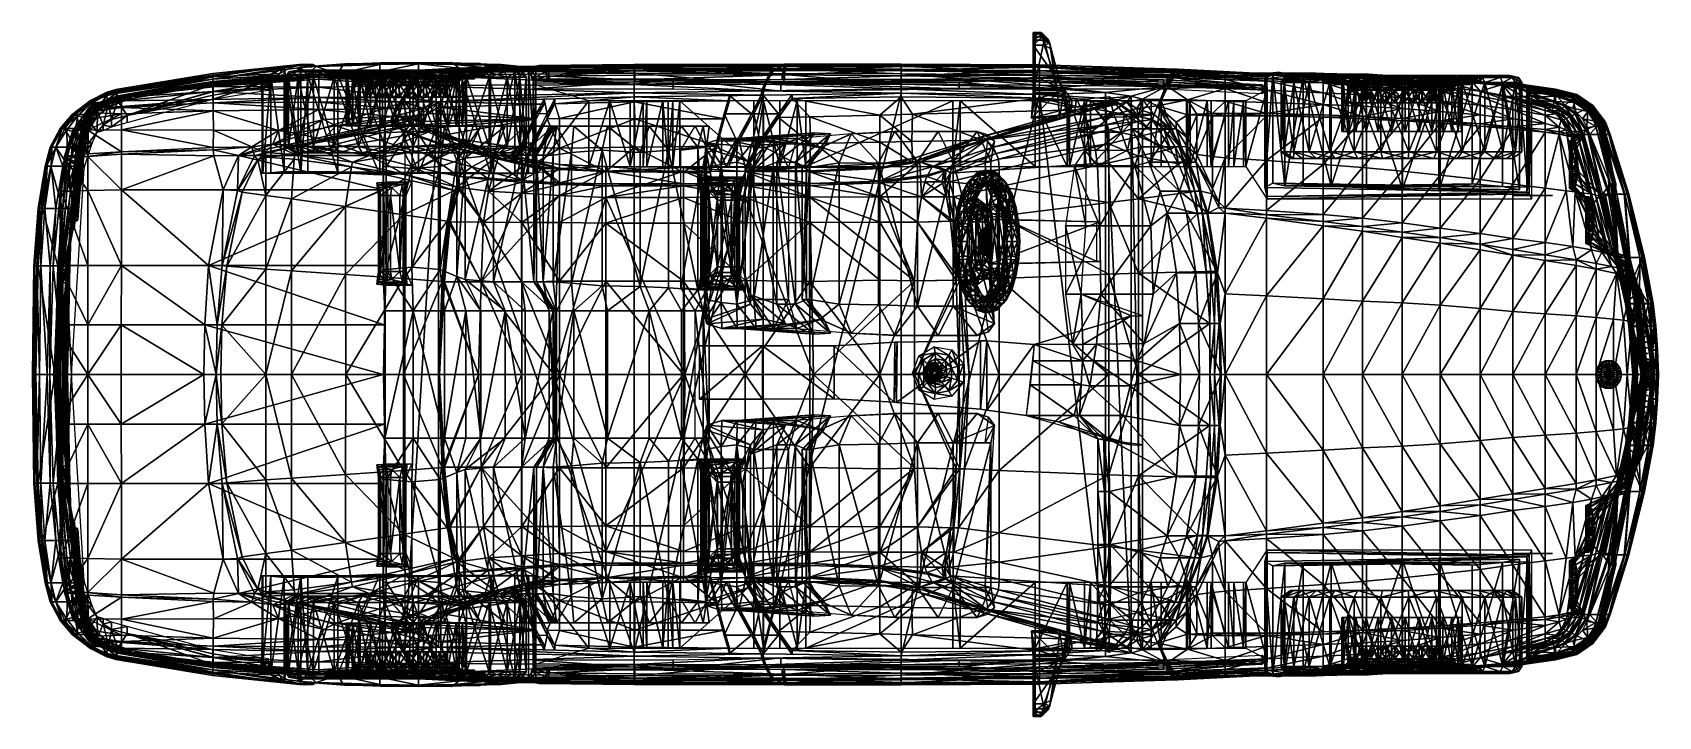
# Model space of a CAD drawing. Extents: x -4.41 to -0.01, y -0.93 to 0.93.
import ezdxf

# ---------------------------------------------------------------- set-up
doc = ezdxf.new("R2010")
doc.units = 0
doc.layers.get('0').update_dxf_attribs({"linetype": 'CONTINUOUS'})

msp = doc.modelspace()

# ---------------------------------------------------------------- meshes
at = {"color": 251, "linetype": 'BYBLOCK'}
mesh = msp.add_polyface(dxfattribs=at)
corners = [(-1.7005, 0.9068, 1.0274), (-1.6954, 0.9169, 1.0135), (-1.7005, 0.9233, 1.0173), (-1.6954, 0.903, 1.0236), (-1.6954, 0.8903, 1.0236), (-1.7005, 0.7633, 1.0312), (-1.6751, 0.9233, 1.0173), (-1.6713, 0.9068, 1.0274), (-1.6599, 0.9093, 1.0096), (-1.6561, 0.8966, 1.016), (-1.6345, 0.7633, 1.0312), (-1.7005, 0.9271, 0.955), (-1.6954, 0.9207, 0.9576), (-1.6802, 0.9271, 0.955), (-1.6599, 0.9093, 0.9614), (-1.6561, 0.8979, 0.9487), (-1.6535, 0.8839, 0.9436), (-1.6281, 0.7937, 0.9398), (-1.6193, 0.7569, 1.016), (-1.6954, 0.8903, 0.9322), (-1.7005, 0.8115, 0.9207), (-1.7005, 0.8928, 0.9258), (-1.6954, 0.7772, 0.9271), (-1.6434, 0.8115, 0.9207), (-1.6713, 0.8928, 0.9258), (-1.7005, 0.9157, 0.936), (-1.6954, 0.9106, 0.9398), (-1.6764, 0.9157, 0.936)]
mesh.append_faces([[corners[k] for k in face] for face in [(0, 4, 3), (16, 9, 15)]], dxfattribs={"color": 251})
mesh.append_faces([[corners[k] for k in face] for face in [(0, 1, 2), (5, 4, 0), (0, 6, 7), (8, 7, 6), (11, 1, 12), (9, 14, 15), (17, 9, 16), (8, 13, 14), (19, 20, 21), (23, 16, 24), (12, 25, 11), (15, 24, 16), (27, 14, 13), (21, 26, 19)]], dxfattribs={"vtx0": -1, "color": 251})
mesh.append_faces([[corners[k] for k in face] for face in [(9, 7, 8), (2, 1, 11), (11, 13, 2), (6, 2, 13), (20, 23, 21), (24, 21, 23), (17, 16, 23), (15, 14, 27), (25, 26, 21), (0, 7, 5), (10, 5, 7)]], dxfattribs={"vtx1": -1, "color": 251})
mesh.append_faces([[corners[k] for k in face] for face in [(0, 3, 1), (0, 2, 6), (10, 7, 9), (9, 8, 14), (17, 18, 9), (8, 6, 13), (19, 22, 20), (12, 26, 25), (25, 27, 13), (13, 11, 25), (15, 27, 24), (21, 24, 27), (27, 25, 21)]], dxfattribs={"vtx2": -1, "color": 251})
mesh = msp.add_polyface(dxfattribs=at)
corners = [(-1.5456, 0.718, 0.9525), (-1.5456, 0.7282, 0.9525), (-1.839, 0.6354, 1.1455), (-1.4961, 0.6629, 1.016), (-1.8009, 0.5993, 1.1951), (-1.4999, 0.6775, 1.0109), (-1.7945, 0.5842, 1.1976), (-1.5329, 0.7192, 0.969), (-1.839, 0.6456, 1.1455), (-1.7005, 0.7442, 0.8953), (-1.5964, 0.7239, 0.9614), (-1.7056, 0.6947, 1.0224), (-1.5964, 0.7442, 0.8953), (-1.4745, 0.7353, 0.9017), (-1.6104, 0.7061, 0.9957), (-1.5037, 0.7379, 0.8953), (-1.6954, 0.7582, 0.936), (-1.7005, 0.7696, 0.9106), (-1.6954, 0.7772, 0.9271), (-1.7005, 0.8115, 0.9207), (-1.6154, 0.7696, 0.9106), (-1.6434, 0.8115, 0.9207), (-1.6142, 0.7544, 0.9614), (-1.6193, 0.7696, 0.9398), (-1.6281, 0.7937, 0.9398), (-1.4732, 0.7443, 0.9017), (-1.4732, 0.7342, 0.9017), (-1.684, 0.7594, 0.8941), (-1.505, 0.7383, 0.8953), (-1.684, 0.7492, 0.8941), (-1.505, 0.7485, 0.8953), (-1.7005, 0.7633, 1.0312), (-1.6954, 0.7633, 1.0262), (-1.6954, 0.8903, 1.0236), (-1.6954, 0.7506, 1.016), (-1.6345, 0.7633, 1.0312), (-1.6294, 0.6947, 1.0224), (-1.6561, 0.8966, 1.016), (-1.6193, 0.7569, 1.016)]
mesh.append_faces([[corners[k] for k in face] for face in [(13, 14, 10), (16, 17, 9), (23, 20, 22), (23, 38, 24), (22, 38, 23)]], dxfattribs={"color": 251})
mesh.append_faces([[corners[k] for k in face] for face in [(3, 4, 5), (7, 8, 1), (9, 10, 11), (10, 15, 13), (17, 18, 16), (19, 20, 21), (22, 12, 10), (24, 20, 23), (25, 0, 26), (27, 28, 29), (25, 28, 30), (9, 20, 17), (31, 34, 32), (11, 35, 36), (35, 37, 38), (38, 36, 35), (14, 11, 10), (22, 14, 38)]], dxfattribs={"vtx0": -1, "color": 251})
mesh.append_faces([[corners[k] for k in face] for face in [(0, 1, 2), (6, 4, 3), (12, 15, 10), (19, 18, 17), (12, 20, 9), (14, 36, 38), (36, 11, 14)]], dxfattribs={"vtx1": -1, "color": 251})
mesh.append_faces([[corners[k] for k in face] for face in [(9, 12, 10), (19, 17, 20), (22, 20, 12), (24, 21, 20), (25, 1, 0), (7, 1, 25), (27, 30, 28), (31, 32, 33), (11, 31, 35), (14, 10, 22)]], dxfattribs={"vtx2": -1, "color": 251})
at = {"color": 254, "linetype": 'BYBLOCK'}
mesh = msp.add_polyface(dxfattribs=at)
corners = [(-0.1607, 0.6511, 0.3581), (-0.1543, 0.6511, 0.3543), (-0.1273, 0.5171, 0.3581), (-0.1209, 0.5171, 0.3543), (-0.1349, 0.5166, 0.2845), (-0.1286, 0.5166, 0.2896), (-0.1746, 0.6726, 0.2845), (-0.1683, 0.6726, 0.2896), (-0.1781, 0.6876, 0.3493), (-0.1743, 0.6827, 0.2959), (-0.1718, 0.6825, 0.348), (-0.1807, 0.6878, 0.2934), (-0.1632, 0.6721, 0.3543), (-0.1695, 0.6721, 0.3581), (-0.127, 0.5031, 0.3489), (-0.126, 0.5064, 0.2973), (-0.1324, 0.5026, 0.2947), (-0.1206, 0.5069, 0.3477), (-0.126, -0.5064, 0.2973), (-0.127, -0.5031, 0.3489), (-0.1324, -0.5026, 0.2947), (-0.1206, -0.5069, 0.3477), (-0.1209, -0.5171, 0.3543), (-0.1286, -0.5166, 0.2896), (-0.1743, -0.6827, 0.2959), (-0.1781, -0.6876, 0.3493), (-0.1718, -0.6825, 0.348), (-0.1807, -0.6878, 0.2934), (-0.1543, -0.6511, 0.3543), (-0.1683, -0.6726, 0.2896), (-0.1632, -0.6721, 0.3543), (-0.1349, -0.5166, 0.2845), (-0.1746, -0.6726, 0.2845), (-0.1607, -0.6511, 0.3581), (-0.1273, -0.5171, 0.3581), (-0.1695, -0.6721, 0.3581), (-0.2296, 0.6226, 0.6071), (-0.2388, 0.6207, 0.5809), (-0.2296, 0.6133, 0.5862), (-0.2388, 0.6316, 0.6052), (-0.2235, 0.569, 0.6185), (-0.2296, 0.5964, 0.571), (-0.2296, 0.5747, 0.5639), (-0.2296, 0.552, 0.5663), (-0.2296, 0.5322, 0.5777), (-0.2388, 0.5105, 0.5925), (-0.2296, 0.5188, 0.5962), (-0.2388, 0.5261, 0.5709), (-0.1943, 0.366, 0.5809), (-0.1852, 0.3642, 0.6071), (-0.1852, 0.3734, 0.5862), (-0.1943, 0.3552, 0.6052), (-0.1791, 0.4178, 0.6185), (-0.1852, 0.3904, 0.571), (-0.1852, 0.4121, 0.5639), (-0.1852, 0.4348, 0.5663), (-0.1852, 0.4545, 0.5777), (-0.1943, 0.4763, 0.5925), (-0.1852, 0.468, 0.5962), (-0.1943, 0.4607, 0.5709), (-0.1943, 0.4376, 0.5576), (-0.2388, 0.601, 0.5631), (-0.2388, 0.5757, 0.5548), (-0.2388, 0.5492, 0.5576), (-0.1943, 0.4111, 0.5548), (-0.1943, 0.3858, 0.5631), (-0.2296, 0.5141, 0.6185), (-0.2388, 0.5105, 0.6445), (-0.2296, 0.5188, 0.6408), (-0.2388, 0.505, 0.6185), (-0.2388, 0.5261, 0.6661), (-0.2296, 0.5322, 0.6593), (-0.2296, 0.552, 0.6707), (-0.2296, 0.5747, 0.6731), (-0.2296, 0.5964, 0.666), (-0.2296, 0.6133, 0.6507), (-0.2388, 0.6207, 0.6561), (-0.2296, 0.6226, 0.6299), (-0.2388, 0.6316, 0.6318), (-0.1943, 0.4763, 0.6445), (-0.1852, 0.4727, 0.6185), (-0.1852, 0.468, 0.6408), (-0.1943, 0.4818, 0.6185), (-0.1943, 0.4607, 0.6661), (-0.1852, 0.4545, 0.6593), (-0.1852, 0.4348, 0.6707), (-0.1852, 0.4121, 0.6731), (-0.1852, 0.3904, 0.666), (-0.1852, 0.3734, 0.6507), (-0.1943, 0.3552, 0.6318), (-0.1852, 0.3642, 0.6299), (-0.1943, 0.366, 0.6561), (-0.1943, 0.4376, 0.6794), (-0.2388, 0.5492, 0.6794), (-0.2388, 0.5757, 0.6821), (-0.2388, 0.601, 0.6739), (-0.1943, 0.4111, 0.6821), (-0.1943, 0.3858, 0.6739), (-0.1852, -0.4545, 0.5777), (-0.1943, -0.4763, 0.5925), (-0.1852, -0.468, 0.5962), (-0.1943, -0.4607, 0.5709), (-0.1852, -0.3642, 0.6071), (-0.1943, -0.366, 0.5809), (-0.1852, -0.3734, 0.5862), (-0.1943, -0.3552, 0.6052), (-0.2388, -0.5105, 0.5925), (-0.2296, -0.5322, 0.5777), (-0.2296, -0.5188, 0.5962), (-0.2388, -0.5261, 0.5709), (-0.1791, -0.4178, 0.6185), (-0.1852, -0.4348, 0.5663), (-0.1852, -0.4121, 0.5639), (-0.1852, -0.3904, 0.571), (-0.2388, -0.6207, 0.5809), (-0.2296, -0.6226, 0.6071), (-0.2296, -0.6133, 0.5862), (-0.2388, -0.6316, 0.6052), (-0.2235, -0.569, 0.6185), (-0.2296, -0.552, 0.5663), (-0.2296, -0.5747, 0.5639), (-0.2296, -0.5964, 0.571), (-0.1943, -0.4376, 0.5576), (-0.1943, -0.4111, 0.5548), (-0.1943, -0.3858, 0.5631), (-0.2388, -0.5757, 0.5548), (-0.2388, -0.601, 0.5631), (-0.2388, -0.5492, 0.5576), (-0.1852, -0.4545, 0.6593), (-0.1943, -0.4376, 0.6794), (-0.1852, -0.4348, 0.6707), (-0.1943, -0.4607, 0.6661), (-0.1852, -0.468, 0.6408), (-0.1852, -0.4727, 0.6185), (-0.1852, -0.3904, 0.666), (-0.1852, -0.4121, 0.6731), (-0.1852, -0.3642, 0.6299), (-0.1852, -0.3734, 0.6507), (-0.1943, -0.3552, 0.6318), (-0.1943, -0.366, 0.6561), (-0.1943, -0.3858, 0.6739), (-0.1943, -0.4111, 0.6821), (-0.1943, -0.4763, 0.6445), (-0.1943, -0.4818, 0.6185), (-0.2388, -0.5105, 0.6445), (-0.2296, -0.5141, 0.6185), (-0.2296, -0.5188, 0.6408), (-0.2388, -0.505, 0.6185), (-0.2296, -0.5322, 0.6593), (-0.2388, -0.5261, 0.6661), (-0.2296, -0.5747, 0.6731), (-0.2296, -0.552, 0.6707), (-0.2296, -0.5964, 0.666), (-0.2296, -0.6226, 0.6299), (-0.2296, -0.6133, 0.6507), (-0.2388, -0.6316, 0.6318), (-0.2388, -0.6207, 0.6561), (-0.2388, -0.601, 0.6739), (-0.2388, -0.5757, 0.6821), (-0.2388, -0.5492, 0.6794), (-1.6954, -0.7633, 1.0262), (-1.6954, -0.7772, 0.9271), (-1.6954, -0.8903, 0.9322), (-1.6954, -0.8903, 1.0236), (-1.6954, 0.7582, 0.936), (-1.6954, 0.7506, 1.016), (-1.6954, 0.7633, 1.0262), (-1.6954, 0.7772, 0.9271), (-1.6954, 0.8903, 0.9322), (-1.6954, 0.8903, 1.0236), (-1.6954, 0.903, 1.0236), (-1.6954, 0.9106, 0.9398), (-1.6954, 0.9207, 0.9576), (-1.6954, 0.9169, 1.0135), (-1.6954, -0.7506, 1.016), (-1.6954, -0.7582, 0.936), (-1.6954, -0.903, 1.0236), (-1.6954, -0.9106, 0.9398), (-1.6954, -0.9207, 0.9576), (-1.6954, -0.9169, 1.0135)]
mesh.append_faces([[corners[k] for k in face] for face in [(7, 1, 12), (28, 29, 30), (38, 40, 36), (41, 40, 38), (42, 40, 41), (43, 40, 42), (44, 40, 43), (46, 40, 44), (52, 50, 49), (52, 53, 50), (52, 54, 53), (52, 55, 54), (52, 56, 55), (52, 58, 56), (71, 40, 68), (72, 40, 71), (73, 40, 72), (74, 40, 73), (75, 40, 74), (77, 40, 75), (52, 84, 81), (52, 85, 84), (52, 86, 85), (52, 87, 86), (52, 88, 87), (52, 90, 88), (52, 81, 80), (52, 80, 58), (36, 40, 77), (66, 40, 46), (68, 40, 66), (52, 49, 90), (100, 110, 98), (98, 110, 111), (111, 110, 112), (112, 110, 113), (113, 110, 104), (104, 110, 102), (118, 119, 120), (118, 120, 121), (118, 121, 116), (118, 116, 115), (118, 108, 107), (118, 107, 119), (132, 110, 133), (130, 110, 128), (128, 110, 132), (133, 110, 100), (134, 110, 135), (135, 110, 130), (136, 110, 137), (137, 110, 134), (102, 110, 136), (118, 150, 151), (118, 152, 150), (118, 153, 154), (118, 154, 152), (118, 151, 148), (118, 148, 146), (118, 115, 153), (118, 145, 108), (118, 146, 145)]], dxfattribs={"color": 254})
mesh.append_faces([[corners[k] for k in face] for face in [(1, 5, 3), (8, 9, 10), (9, 12, 10), (6, 9, 11), (10, 13, 8), (14, 15, 16), (15, 3, 5), (5, 16, 15), (17, 2, 3), (18, 19, 20), (22, 18, 23), (24, 25, 26), (30, 24, 26), (23, 28, 22), (20, 23, 18), (24, 32, 27), (34, 21, 22), (35, 26, 25), (36, 37, 38), (44, 45, 46), (48, 49, 50), (57, 56, 58), (59, 55, 56), (61, 42, 41), (42, 63, 43), (43, 47, 44), (37, 41, 38), (64, 53, 54), (60, 54, 55), (65, 50, 53), (66, 67, 68), (68, 70, 71), (76, 77, 75), (79, 80, 81), (83, 81, 84), (89, 88, 90), (46, 69, 66), (82, 58, 80), (92, 84, 85), (71, 93, 72), (93, 73, 72), (73, 95, 74), (74, 76, 75), (96, 85, 86), (97, 86, 87), (88, 97, 87), (98, 99, 100), (102, 103, 104), (106, 107, 108), (114, 115, 116), (122, 98, 111), (112, 122, 111), (124, 112, 113), (104, 124, 113), (125, 121, 120), (127, 120, 119), (109, 119, 107), (126, 116, 121), (128, 129, 130), (137, 138, 136), (136, 105, 102), (140, 137, 134), (141, 134, 135), (129, 135, 130), (133, 142, 132), (144, 145, 146), (132, 131, 128), (148, 144, 146), (155, 154, 153), (117, 153, 115), (100, 143, 133), (147, 108, 145), (156, 152, 154), (152, 158, 150), (159, 148, 151), (158, 151, 150)]], dxfattribs={"vtx0": -1, "color": 254})
mesh.append_faces([[corners[k] for k in face] for face in [(0, 1, 2), (3, 2, 1), (4, 5, 6), (7, 6, 5), (7, 5, 1), (7, 12, 9), (7, 9, 6), (12, 13, 10), (17, 15, 14), (21, 18, 22), (27, 25, 24), (31, 23, 20), (19, 21, 34), (30, 35, 28), (33, 28, 35), (39, 37, 36), (47, 45, 44), (62, 42, 61), (62, 63, 42), (63, 47, 43), (61, 41, 37), (69, 67, 66), (67, 70, 68), (78, 77, 76), (77, 78, 36), (39, 36, 78), (45, 69, 46), (70, 93, 71), (94, 73, 93), (94, 95, 73), (95, 76, 74), (101, 99, 98), (105, 103, 102), (101, 98, 122), (123, 122, 112), (123, 112, 124), (103, 124, 104), (131, 129, 128), (139, 138, 137), (138, 105, 136), (139, 137, 140), (140, 134, 141), (141, 135, 129), (143, 142, 133), (142, 131, 132), (99, 143, 100), (167, 166, 168), (169, 168, 166), (171, 170, 172), (173, 172, 170), (174, 175, 160), (161, 160, 175), (163, 162, 176), (177, 176, 162)]], dxfattribs={"vtx1": -1, "color": 254})
mesh.append_faces([[corners[k] for k in face] for face in [(8, 11, 9), (13, 12, 1), (1, 0, 13), (15, 17, 3), (5, 4, 16), (17, 14, 2), (18, 21, 19), (30, 29, 24), (23, 29, 28), (23, 31, 32), (32, 29, 23), (24, 29, 32), (28, 33, 34), (34, 22, 28), (35, 30, 26), (48, 51, 49), (57, 59, 56), (59, 60, 55), (64, 65, 53), (60, 64, 54), (65, 48, 50), (79, 82, 80), (83, 79, 81), (89, 91, 88), (82, 57, 58), (89, 90, 49), (49, 51, 89), (92, 83, 84), (96, 92, 85), (97, 96, 86), (88, 91, 97), (106, 109, 107), (114, 117, 115), (125, 126, 121), (127, 125, 120), (109, 127, 119), (126, 114, 116), (144, 147, 145), (148, 149, 144), (155, 156, 154), (117, 155, 153), (147, 106, 108), (156, 157, 152), (152, 157, 158), (159, 149, 148), (158, 159, 151), (160, 161, 162), (162, 163, 160), (164, 165, 166), (166, 167, 164), (168, 169, 170), (170, 171, 168), (176, 177, 178), (178, 179, 176)]], dxfattribs={"vtx2": -1, "color": 254})
at = {"color": 0, "linetype": 'BYBLOCK'}
mesh = msp.add_polyface(dxfattribs=at)
corners = [(-4.1885, 0.7672, 0.5867), (-4.2151, 0.7645, 0.5804), (-4.1885, 0.7723, 0.5791), (-4.1885, 0.7621, 0.5918), (-4.2151, 0.762, 0.588), (-4.21, 0.7455, 0.6198), (-4.1834, 0.7557, 0.6185), (-4.2139, 0.7556, 0.5931), (-3.2741, 0.8433, 0.6318), (-3.2004, 0.8433, 0.5918), (-3.1947, 0.8407, 0.6007), (-3.2779, 0.8458, 0.6223), (-3.6392, 0.8364, 0.5899), (-3.5674, 0.842, 0.6121), (-3.5706, 0.8395, 0.6217), (-3.6335, 0.8381, 0.5804), (-3.6424, 0.8353, 0.5753), (-3.6868, 0.8325, 0.5766), (-3.9256, 0.8011, 0.5829), (-3.9256, 0.7947, 0.6071), (-3.9256, 0.8113, 0.5778), (-3.7084, 0.8129, 0.6007), (-3.6906, 0.8401, 0.569), (-3.6887, 0.8375, 0.5728), (-3.9256, 0.8163, 0.5728), (-3.368, 0.8446, 0.6477), (-3.368, 0.8471, 0.6388), (-3.4684, 0.8458, 0.635), (-3.4703, 0.8433, 0.6445), (-3.6385, 0.806, 0.8382), (-3.9243, 0.7846, 0.8522), (-3.924, 0.7795, 0.8476), (-3.6385, 0.8111, 0.8433), (-3.3477, 0.8255, 0.8306), (-3.3439, 0.8179, 0.8255), (-4.1847, 0.7523, 0.856), (-4.1887, 0.7515, 0.8599), (-3.9243, 0.7363, 0.9487), (-3.6385, 0.7514, 0.95), (-3.6385, 0.7387, 0.95), (-3.9243, 0.7452, 0.9487), (-3.4176, 0.7391, 0.9512), (-3.4099, 0.7506, 0.9512), (-3.3268, 0.7391, 0.9531), (-3.4049, 0.7506, 0.9512), (-3.3134, 0.7391, 0.9525), (-3.4125, 0.7391, 0.9512), (-4.1732, 0.7267, 0.9449), (-4.1732, 0.7242, 0.9449)]
mesh.append_faces([[corners[k] for k in face] for face in [(0, 1, 2), (5, 3, 6), (8, 9, 10), (12, 13, 14), (16, 12, 17), (6, 18, 19), (0, 18, 3), (21, 18, 17), (20, 22, 23), (18, 23, 17), (20, 2, 24), (11, 25, 26), (27, 25, 28), (28, 13, 27), (29, 30, 31), (29, 33, 32), (30, 35, 31), (37, 38, 39), (41, 38, 42), (43, 44, 45), (37, 47, 40)]], dxfattribs={"vtx0": -1, "color": 0})
mesh.append_faces([[corners[k] for k in face] for face in [(0, 3, 4), (15, 12, 16), (3, 18, 6), (0, 2, 20), (8, 25, 11), (14, 13, 28), (34, 33, 29), (40, 38, 37)]], dxfattribs={"vtx1": -1, "color": 0})
mesh.append_faces([[corners[k] for k in face] for face in [(5, 7, 3), (8, 11, 9), (12, 15, 13), (0, 20, 18), (21, 19, 18), (20, 24, 22), (18, 20, 23), (27, 26, 25), (29, 32, 30), (30, 36, 35), (41, 39, 38), (43, 46, 44), (37, 48, 47)]], dxfattribs={"vtx2": -1, "color": 0})
mesh = msp.add_polyface(dxfattribs=at)
corners = [(-3.9256, 0.7909, 0.682), (-4.144, 0.7606, 0.701), (-4.1491, 0.7595, 0.682), (-3.9255, 0.7871, 0.7628), (-4.1529, 0.7587, 0.7633), (-3.6385, 0.8111, 0.7531), (-3.5865, 0.8153, 0.6756), (-3.9256, 0.8074, 0.5131), (-3.7681, 0.8142, 0.4242), (-3.7325, 0.8357, 0.5156), (-3.9256, 0.7871, 0.442), (-4.1859, 0.7469, 0.4585), (-3.744, 0.8159, 0.4254), (-3.7033, 0.8388, 0.5143), (-3.9256, 0.7859, 0.4369), (-4.1834, 0.7418, 0.4521), (-3.6678, 0.8141, 0.6299), (-3.7084, 0.8129, 0.6007), (-3.6868, 0.8325, 0.5766), (-3.6906, 0.8401, 0.569), (-3.6766, 0.8414, 0.5474), (-3.6538, 0.8404, 0.5677), (-3.6887, 0.8375, 0.5728), (-3.6481, 0.8378, 0.5715), (-3.9256, 0.8087, 0.5169), (-4.1885, 0.7672, 0.522), (-4.1885, 0.7698, 0.5296), (-3.9256, 0.8113, 0.522), (-3.9256, 0.7935, 0.6375), (-3.9256, 0.7947, 0.6071), (-4.1834, 0.7557, 0.6185), (-4.1681, 0.7557, 0.6706), (-3.9243, 0.7808, 0.8814), (-3.6385, 0.7793, 0.9169), (-3.9243, 0.7668, 0.9182), (-3.6385, 0.8009, 0.8776), (-3.924, 0.7795, 0.8476), (-3.6385, 0.806, 0.8382), (-3.9243, 0.7846, 0.8522), (-3.6385, 0.8111, 0.8433), (-4.1732, 0.7521, 0.8821)]
mesh.append_faces([[corners[k] for k in face] for face in [(8, 10, 14), (7, 9, 24), (24, 9, 27)]], dxfattribs={"color": 0})
mesh.append_faces([[corners[k] for k in face] for face in [(7, 8, 9), (7, 11, 10), (9, 12, 13), (13, 19, 9), (21, 22, 19), (23, 18, 22), (26, 24, 27)]], dxfattribs={"vtx0": -1, "color": 0})
mesh.append_faces([[corners[k] for k in face] for face in [(3, 1, 0), (5, 0, 6), (3, 0, 5), (28, 16, 0), (2, 28, 0), (32, 33, 34), (32, 35, 33), (36, 4, 3), (37, 3, 5), (32, 38, 35), (38, 32, 40)]], dxfattribs={"vtx0": -1, "vtx1": -1, "vtx2": -1, "color": 0})
mesh.append_faces([[corners[k] for k in face] for face in [(0, 1, 2), (3, 4, 1), (28, 17, 16), (0, 16, 6), (28, 30, 29), (35, 38, 39)]], dxfattribs={"vtx0": -1, "vtx2": -1, "color": 0})
mesh.append_faces([[corners[k] for k in face] for face in [(10, 8, 7), (14, 10, 15), (20, 19, 13)]], dxfattribs={"vtx1": -1, "color": 0})
mesh.append_faces([[corners[k] for k in face] for face in [(29, 17, 28), (2, 31, 28), (37, 36, 3)]], dxfattribs={"vtx1": -1, "vtx2": -1, "color": 0})
mesh.append_faces([[corners[k] for k in face] for face in [(9, 8, 12), (16, 17, 18), (7, 24, 25)]], dxfattribs={"vtx2": -1, "color": 0})
at = {"color": 251, "linetype": 'BYBLOCK'}
mesh = msp.add_polyface(dxfattribs=at)
corners = [(-3.7897, -0.7894, 0.3143), (-3.9256, -0.7859, 0.4369), (-3.7681, -0.8142, 0.4242), (-3.9256, -0.7662, 0.3169), (-3.7694, -0.7912, 0.3131), (-3.744, -0.8159, 0.4254), (-3.0175, -0.7963, 0.3226), (-2.7824, -0.7925, 0.2286), (-3.0569, -0.7958, 0.2172), (-3.0493, -0.7997, 0.3239), (-3.062, -0.8033, 0.3239), (-3.0569, 0.7958, 0.2172), (-3.0493, 0.7997, 0.3239), (-3.062, 0.8033, 0.3239), (-3.0175, 0.7963, 0.3226), (-2.7824, 0.7925, 0.2286), (-3.0556, 0.7742, 0.1842), (-2.6772, 0.8003, 0.2019), (-3.0556, 0.8008, 0.1842), (-2.7824, 0.7874, 0.2124), (-3.0569, 0.7907, 0.2007), (-2.7824, -0.7874, 0.2124), (-3.0556, -0.8008, 0.1842), (-3.0569, -0.7907, 0.2007), (-2.6772, -0.8003, 0.2019), (-3.0556, -0.7742, 0.1842), (-3.7694, 0.7912, 0.3131), (-3.7681, 0.8142, 0.4242), (-3.7897, 0.7894, 0.3143), (-3.744, 0.8159, 0.4254), (-3.9256, 0.7859, 0.4369), (-3.9256, 0.7662, 0.3169), (-3.7929, 0.777, 0.2911), (-3.7719, 0.7789, 0.2886), (-3.7948, 0.7888, 0.2667), (-3.7744, 0.7907, 0.2642), (-3.9256, 0.7668, 0.2807), (-3.9256, 0.7576, 0.2988), (-3.9256, 0.7465, 0.2807), (-3.7948, 0.7684, 0.2667), (-3.7744, 0.7704, 0.2642), (-3.0429, 0.8314, 0.5143), (-3.0404, 0.8376, 0.5423), (-3.0645, 0.8336, 0.5524), (-3.0328, 0.8377, 0.5232), (-2.7826, 0.8407, 0.5334), (-2.7826, 0.8344, 0.541), (-2.7826, 0.8344, 0.508), (-3.7325, 0.8357, 0.5156), (-3.9256, 0.8163, 0.5728), (-3.9256, 0.8113, 0.522), (-3.6906, 0.8401, 0.569), (-3.7929, -0.777, 0.2911), (-3.9256, -0.7576, 0.2988), (-3.7948, -0.7888, 0.2667), (-3.7719, -0.7789, 0.2886), (-3.7744, -0.7907, 0.2642), (-3.9256, -0.7668, 0.2807), (-3.7948, -0.7684, 0.2667), (-3.7744, -0.7704, 0.2642), (-2.7826, -0.8407, 0.5334), (-3.0328, -0.8377, 0.5232), (-3.0404, -0.8376, 0.5423), (-3.0645, -0.8336, 0.5524), (-2.7826, -0.8344, 0.541), (-3.0429, -0.8314, 0.5143), (-2.7826, -0.8344, 0.508), (-3.9256, -0.8163, 0.5728), (-3.7325, -0.8357, 0.5156), (-3.9256, -0.8113, 0.522), (-3.6906, -0.8401, 0.569)]
mesh.append_faces([[corners[k] for k in face] for face in [(16, 18, 20), (22, 25, 23)]], dxfattribs={"color": 251})
mesh.append_faces([[corners[k] for k in face] for face in [(0, 1, 2), (2, 4, 0), (6, 7, 8), (9, 8, 10), (11, 12, 13), (15, 14, 11), (16, 17, 18), (18, 19, 20), (11, 19, 15), (21, 22, 23), (24, 25, 22), (26, 27, 28), (30, 28, 27), (31, 32, 28), (33, 34, 35), (36, 32, 37), (34, 38, 39), (33, 28, 32), (41, 42, 43), (44, 45, 42), (48, 49, 50), (52, 3, 0), (54, 55, 56), (52, 57, 53), (59, 54, 56), (0, 55, 52), (60, 61, 62), (62, 65, 63), (67, 68, 69)]], dxfattribs={"vtx0": -1, "color": 251})
mesh.append_faces([[corners[k] for k in face] for face in [(3, 1, 0), (6, 8, 9), (23, 8, 21), (29, 27, 26), (32, 34, 33), (34, 39, 35), (40, 35, 39), (26, 28, 33), (44, 42, 41), (53, 3, 52), (54, 57, 52), (54, 58, 57), (63, 64, 62), (65, 61, 66), (70, 68, 67)]], dxfattribs={"vtx1": -1, "color": 251})
mesh.append_faces([[corners[k] for k in face] for face in [(2, 5, 4), (11, 14, 12), (11, 20, 19), (30, 31, 28), (36, 34, 32), (46, 43, 42), (44, 41, 47), (48, 51, 49), (54, 52, 55), (59, 58, 54), (0, 4, 55), (62, 61, 65)]], dxfattribs={"vtx2": -1, "color": 251})
at = {"color": 0, "linetype": 'BYBLOCK'}
mesh = msp.add_polyface(dxfattribs=at)
corners = [(-3.4722, 0.8204, 0.7023), (-3.6385, 0.8111, 0.7531), (-3.5865, 0.8153, 0.6756), (-3.4722, 0.8407, 0.6541), (-3.5738, 0.8369, 0.6312), (-3.368, 0.842, 0.6566), (-3.368, 0.8255, 0.7036), (-3.2576, 0.8306, 0.682), (-3.6449, 0.8347, 0.5994), (-3.6868, 0.8325, 0.5766), (-3.6392, 0.8364, 0.5899), (-3.6678, 0.8141, 0.6299), (-3.6766, 0.8414, 0.5474), (-3.6538, 0.8404, 0.5677), (-3.6906, 0.8401, 0.569), (-3.6481, 0.8378, 0.5715), (-3.6887, 0.8375, 0.5728), (-3.6424, 0.8353, 0.5753), (-3.2741, 0.8433, 0.6318), (-3.368, 0.8446, 0.6477), (-3.2702, 0.8407, 0.6413), (-3.5706, 0.8395, 0.6217), (-3.4703, 0.8433, 0.6445), (-3.4099, 0.7506, 0.9512), (-3.6385, 0.7793, 0.9169), (-3.3909, 0.7836, 0.9157), (-3.6385, 0.7514, 0.95), (-3.3439, 0.8179, 0.8255), (-3.2842, 0.8242, 0.7391), (-3.6385, 0.806, 0.8382), (-3.3706, 0.8115, 0.8712), (-3.6385, 0.8111, 0.8433), (-3.3477, 0.8255, 0.8306), (-3.6385, 0.8009, 0.8776), (-3.6246, 0.6913, 1.0236), (-3.7478, 0.6618, 1.037), (-3.6385, 0.7184, 0.9842), (-3.429, 0.7214, 0.9842), (-3.6385, 0.7387, 0.95), (-3.4176, 0.7391, 0.9512), (-3.4404, 0.6998, 1.0211)]
mesh.append_faces([[corners[k] for k in face] for face in [(8, 9, 10), (12, 13, 14)]], dxfattribs={"color": 0})
mesh.append_faces([[corners[k] for k in face] for face in [(3, 2, 4), (0, 5, 6), (11, 9, 8), (18, 5, 19), (3, 21, 22), (8, 2, 11), (10, 4, 8), (22, 5, 3), (30, 31, 32)]], dxfattribs={"vtx0": -1, "color": 0})
mesh.append_faces([[corners[k] for k in face] for face in [(0, 1, 2), (23, 24, 25), (27, 1, 28), (37, 38, 39)]], dxfattribs={"vtx0": -1, "vtx1": -1, "color": 0})
mesh.append_faces([[corners[k] for k in face] for face in [(26, 24, 23), (28, 1, 0), (33, 31, 30), (33, 25, 24), (37, 36, 38)]], dxfattribs={"vtx0": -1, "vtx1": -1, "vtx2": -1, "color": 0})
mesh.append_faces([[corners[k] for k in face] for face in [(28, 0, 6), (33, 30, 25), (36, 40, 34), (36, 37, 40)]], dxfattribs={"vtx0": -1, "vtx2": -1, "color": 0})
mesh.append_faces([[corners[k] for k in face] for face in [(3, 5, 0), (15, 16, 13), (17, 9, 15), (20, 5, 18), (4, 21, 3), (4, 2, 8)]], dxfattribs={"vtx1": -1, "color": 0})
mesh.append_faces([[corners[k] for k in face] for face in [(27, 29, 1), (34, 35, 36)]], dxfattribs={"vtx1": -1, "vtx2": -1, "color": 0})
mesh.append_faces([[corners[k] for k in face] for face in [(3, 0, 2), (7, 6, 5), (10, 21, 4), (22, 19, 5)]], dxfattribs={"vtx2": -1, "color": 0})
mesh = msp.add_polyface(dxfattribs=at)
corners = [(-2.7826, -0.8382, 0.5994), (-2.3851, -0.8363, 0.6896), (-2.3787, -0.8389, 0.5931), (-2.7826, -0.8331, 0.6985), (-3.095, -0.8346, 0.6032), (-3.1839, -0.8331, 0.6883), (-1.3157, -0.8099, 0.7518), (-1.684, -0.833, 0.6756), (-1.684, -0.8178, 0.7658), (-1.3081, -0.8197, 0.6642), (-2.0587, -0.8363, 0.682), (-2.0587, -0.8236, 0.7785), (-2.38, -0.8363, 0.6896), (-2.399, -0.8249, 0.7912), (-2.4041, -0.8249, 0.7912), (-2.7826, -0.8242, 0.8052), (-3.2791, -0.8242, 0.7429), (-2.7826, 0.8331, 0.6985), (-3.095, 0.8346, 0.6032), (-2.7826, 0.8382, 0.5994), (-3.1839, 0.8331, 0.6883), (-2.7826, 0.8242, 0.8052), (-3.2791, 0.8242, 0.7429), (-2.3851, 0.8363, 0.6896), (-2.3787, 0.8389, 0.5931), (-2.4041, 0.8249, 0.7912), (-2.38, 0.8363, 0.6896), (-2.0587, 0.8236, 0.7785), (-2.399, 0.8249, 0.7912), (-2.0587, 0.8363, 0.682), (-1.684, 0.8178, 0.7658), (-1.684, 0.833, 0.6756), (-1.3157, 0.8099, 0.7518), (-1.3081, 0.8197, 0.6642), (-2.3736, -0.8389, 0.5931), (-2.0587, -0.8389, 0.5893), (-2.3711, -0.8351, 0.5283), (-2.0587, -0.8351, 0.5194), (-2.3736, -0.8236, 0.4065), (-2.0587, -0.8351, 0.4877), (-2.0587, -0.8249, 0.4059), (-2.3711, -0.8351, 0.4966), (-2.3749, -0.8122, 0.3175), (-2.0587, -0.8097, 0.3124), (-2.3749, -0.7995, 0.315), (-2.0587, -0.7995, 0.3099), (-2.3749, 0.7995, 0.315), (-2.0587, 0.8097, 0.3124), (-2.3749, 0.8122, 0.3175), (-2.0587, 0.7995, 0.3099), (-2.0587, 0.8249, 0.4059), (-2.3736, 0.8236, 0.4065), (-2.0587, 0.8351, 0.4877), (-2.3711, 0.8351, 0.4966), (-2.3711, 0.8351, 0.5283), (-2.0587, 0.8389, 0.5893), (-2.3736, 0.8389, 0.5931), (-2.0587, 0.8351, 0.5194), (-1.684, -0.8038, 0.3073), (-1.3373, -0.8056, 0.3073), (-1.3373, -0.7929, 0.3048), (-1.684, -0.8115, 0.3099), (-1.684, 0.833, 0.4788), (-1.684, 0.8242, 0.4051), (-1.3373, 0.8056, 0.3073), (-1.684, 0.8115, 0.3099), (-1.3233, 0.8177, 0.4039), (-1.3157, 0.8251, 0.4712), (-1.684, 0.8038, 0.3073), (-1.3373, 0.7929, 0.3048), (-1.684, 0.8356, 0.5842), (-1.3132, 0.8213, 0.5055), (-1.3081, 0.8222, 0.5778), (-1.684, 0.833, 0.5105), (-1.684, -0.833, 0.4788), (-1.684, -0.8242, 0.4051), (-1.3233, -0.8177, 0.4039), (-1.3157, -0.8251, 0.4712), (-1.3132, -0.8213, 0.5055), (-1.684, -0.8356, 0.5842), (-1.3081, -0.8222, 0.5778), (-1.684, -0.833, 0.5105), (-2.7807, -0.7988, 0.3207), (-3.0124, -0.809, 0.3251), (-2.7807, -0.8115, 0.3232), (-3.0124, -0.7963, 0.3226), (-2.3813, -0.8122, 0.3175), (-2.3813, -0.7995, 0.315), (-3.0162, 0.8204, 0.4077), (-2.7826, 0.8344, 0.508), (-3.0429, 0.8314, 0.5143), (-2.7807, 0.823, 0.407), (-2.3762, 0.8351, 0.4966), (-2.3787, 0.8236, 0.4065), (-3.0124, 0.809, 0.3251), (-2.7807, 0.8115, 0.3232), (-2.3813, 0.8122, 0.3175), (-2.7807, 0.7988, 0.3207), (-2.3813, 0.7995, 0.315), (-3.0124, 0.7963, 0.3226), (-3.0645, 0.8336, 0.5524), (-2.7826, 0.8344, 0.541), (-2.3762, 0.8351, 0.5283), (-2.3762, -0.8351, 0.4966), (-2.7807, -0.823, 0.407), (-2.7826, -0.8344, 0.508), (-2.3787, -0.8236, 0.4065), (-3.0162, -0.8204, 0.4077), (-3.0429, -0.8314, 0.5143), (-2.7826, -0.8344, 0.541), (-2.3762, -0.8351, 0.5283), (-3.0645, -0.8336, 0.5524), (-2.432, -0.769, 0.9169), (-2.0587, -0.7627, 0.9055), (-2.0587, -0.7741, 0.9042), (-2.4333, -0.7576, 0.9182), (-2.4257, -0.7868, 0.9017), (-2.0587, -0.7868, 0.8941), (-2.4108, -0.816, 0.8428), (-2.0587, -0.8147, 0.8331), (-2.4003, -0.83, 0.7963), (-2.0587, -0.8274, 0.7836), (-2.0587, 0.8147, 0.8331), (-2.4003, 0.83, 0.7963), (-2.0587, 0.8274, 0.7836), (-2.4108, 0.816, 0.8428), (-2.0587, 0.7868, 0.8941), (-2.4257, 0.7868, 0.9017), (-2.0587, 0.7741, 0.9042), (-2.432, 0.769, 0.9169), (-2.0587, 0.7627, 0.9055), (-2.4333, 0.7576, 0.9182), (-1.684, -0.8115, 0.8204), (-1.3424, -0.7805, 0.8712), (-1.3259, -0.8064, 0.8103), (-1.684, -0.7848, 0.8852), (-1.684, 0.8229, 0.7709), (-1.3259, 0.8064, 0.8103), (-1.684, 0.8115, 0.8204), (-1.3157, 0.8124, 0.7569), (-1.3424, 0.7805, 0.8712), (-1.684, 0.7848, 0.8852), (-1.684, 0.7784, 0.8928), (-1.684, 0.7594, 0.8941), (-1.505, 0.7646, 0.8941), (-1.505, 0.7485, 0.8953), (-1.4351, 0.7544, 0.8953), (-1.4046, 0.7468, 0.8966), (-1.3557, 0.7456, 0.8973), (-1.684, -0.7594, 0.8941), (-1.684, -0.7784, 0.8928), (-1.505, -0.7646, 0.8941), (-1.505, -0.7485, 0.8953), (-1.4046, -0.7468, 0.8966), (-1.4351, -0.7544, 0.8953), (-1.3557, -0.7456, 0.8973), (-1.684, -0.8229, 0.7709), (-1.3157, -0.8124, 0.7569), (-3.3642, -0.8115, 0.8712), (-2.7826, -0.7861, 0.908), (-2.7826, -0.8166, 0.8547), (-3.3845, -0.7836, 0.9157), (-2.4308, -0.7868, 0.9017), (-2.4158, -0.816, 0.8428), (-3.3845, 0.7836, 0.9157), (-2.7826, 0.7633, 0.9284), (-3.4049, 0.7506, 0.9512), (-2.7826, 0.7861, 0.908), (-2.4371, 0.769, 0.9169), (-2.4308, 0.7868, 0.9017), (-2.4384, 0.7576, 0.9182), (-2.7826, 0.7531, 0.9296), (-3.3363, 0.8179, 0.8255), (-3.3401, 0.8255, 0.8306), (-2.7826, 0.8166, 0.8547), (-3.3642, 0.8115, 0.8712), (-2.7826, 0.8293, 0.8103), (-2.4158, 0.816, 0.8428), (-2.4054, 0.83, 0.7963), (-3.3134, 0.7391, 0.9525), (-3.4125, 0.7391, 0.9512), (-3.3541, 0.7214, 0.9842), (-3.4239, 0.7214, 0.9842), (-3.3268, 0.7391, 0.9531), (-3.4354, 0.6998, 1.0211), (-3.3763, 0.6998, 1.0211), (-2.7826, -0.7633, 0.9284), (-2.4384, -0.7576, 0.9182), (-2.4371, -0.769, 0.9169), (-2.7826, -0.7531, 0.9296), (-3.4049, -0.7506, 0.9512), (-3.3134, -0.7391, 0.9525), (-3.3541, -0.7214, 0.9842), (-3.4125, -0.7391, 0.9512), (-3.4239, -0.7214, 0.9842), (-3.3268, -0.7391, 0.9531), (-3.4354, -0.6998, 1.0211), (-3.3763, -0.6998, 1.0211), (-3.3401, -0.8255, 0.8306), (-2.7826, -0.8293, 0.8103), (-3.3363, -0.8179, 0.8255), (-2.4054, -0.83, 0.7963)]
mesh.append_faces([[corners[k] for k in face] for face in [(146, 145, 144), (152, 154, 151)]], dxfattribs={"color": 0})
mesh.append_faces([[corners[k] for k in face] for face in [(11, 12, 13), (26, 27, 28), (43, 44, 42), (46, 47, 48), (58, 59, 60), (43, 58, 45), (62, 66, 67), (68, 47, 49), (64, 68, 69), (76, 74, 77), (82, 83, 84), (82, 86, 87), (88, 89, 90), (96, 97, 98), (94, 97, 95), (105, 107, 108), (112, 113, 114), (130, 129, 128), (128, 143, 130), (143, 144, 145), (149, 114, 113), (151, 149, 152), (164, 165, 166), (170, 165, 168), (179, 165, 171), (184, 181, 185), (186, 187, 188), (186, 161, 190), (186, 191, 189), (192, 196, 197)]], dxfattribs={"vtx0": -1, "color": 0})
mesh.append_faces([[corners[k] for k in face] for face in [(5, 3, 4), (6, 7, 8), (8, 10, 11), (14, 3, 15), (20, 21, 22), (23, 19, 24), (12, 10, 34), (48, 50, 51), (47, 50, 48), (54, 55, 56), (57, 55, 54), (64, 63, 65), (66, 63, 64), (65, 63, 47), (33, 70, 72), (73, 70, 57), (78, 79, 80), (81, 79, 78), (100, 19, 18), (101, 19, 100), (103, 104, 105), (86, 104, 106), (84, 104, 86), (83, 104, 84), (107, 104, 83), (120, 119, 121), (118, 119, 120), (125, 126, 127), (140, 138, 137), (136, 138, 124), (150, 117, 114), (153, 133, 154), (154, 133, 151), (161, 159, 158), (173, 174, 175), (176, 174, 173), (169, 174, 177), (180, 181, 182), (188, 159, 186)]], dxfattribs={"vtx0": -1, "vtx1": -1, "color": 0})
mesh.append_faces([[corners[k] for k in face] for face in [(3, 1, 0), (4, 3, 0), (8, 7, 10), (11, 10, 12), (15, 3, 5), (17, 18, 19), (17, 21, 20), (23, 17, 19), (29, 27, 26), (31, 30, 29), (34, 10, 35), (38, 39, 40), (52, 51, 50), (29, 56, 55), (62, 50, 63), (62, 63, 66), (47, 63, 50), (33, 31, 70), (57, 70, 55), (31, 55, 70), (31, 29, 55), (40, 74, 75), (75, 74, 76), (75, 43, 40), (7, 9, 79), (79, 37, 35), (35, 7, 79), (10, 7, 35), (91, 89, 88), (101, 24, 19), (105, 104, 107), (2, 109, 0), (116, 114, 117), (117, 119, 118), (122, 126, 125), (128, 127, 126), (135, 133, 132), (135, 119, 117), (135, 132, 119), (136, 137, 138), (140, 141, 138), (124, 138, 122), (122, 141, 126), (138, 141, 122), (141, 142, 126), (144, 141, 140), (150, 135, 117), (135, 151, 133), (134, 156, 132), (132, 121, 119), (158, 159, 160), (159, 162, 160), (167, 165, 164), (167, 175, 174), (176, 177, 174), (169, 167, 174), (186, 159, 161), (163, 199, 160)]], dxfattribs={"vtx0": -1, "vtx1": -1, "vtx2": -1, "color": 0})
mesh.append_faces([[corners[k] for k in face] for face in [(0, 1, 2), (15, 5, 16), (17, 20, 18), (17, 25, 21), (29, 30, 27), (31, 32, 30), (35, 36, 34), (35, 37, 36), (40, 42, 38), (40, 43, 42), (29, 26, 56), (70, 71, 72), (70, 73, 71), (75, 59, 61), (75, 76, 59), (75, 61, 43), (79, 9, 80), (79, 81, 37), (91, 92, 89), (91, 94, 95), (91, 88, 94), (91, 96, 93), (91, 95, 96), (0, 111, 4), (0, 109, 111), (117, 118, 116), (122, 123, 124), (122, 125, 123), (132, 133, 134), (126, 142, 128), (140, 146, 144), (140, 147, 146), (132, 156, 121), (160, 162, 163), (167, 168, 165), (167, 164, 175), (192, 193, 194), (160, 198, 158), (160, 199, 198)]], dxfattribs={"vtx0": -1, "vtx2": -1, "color": 0})
mesh.append_faces([[corners[k] for k in face] for face in [(41, 39, 38), (49, 47, 46), (61, 59, 58), (61, 58, 43), (84, 86, 82), (99, 97, 94), (102, 24, 101), (115, 113, 112), (112, 114, 116), (139, 137, 136), (142, 143, 128), (148, 147, 140), (150, 149, 151), (178, 177, 176), (183, 181, 180), (189, 187, 186), (190, 191, 186), (200, 15, 16)]], dxfattribs={"vtx1": -1, "color": 0})
mesh.append_faces([[corners[k] for k in face] for face in [(6, 9, 7), (14, 1, 3), (23, 25, 17), (33, 32, 31), (62, 52, 50), (39, 74, 40), (93, 92, 91), (103, 106, 104), (144, 142, 141), (150, 151, 135), (169, 168, 167), (184, 182, 181), (188, 162, 159), (194, 196, 192)]], dxfattribs={"vtx1": -1, "vtx2": -1, "color": 0})
mesh.append_faces([[corners[k] for k in face] for face in [(43, 45, 44), (52, 53, 51), (68, 65, 47), (64, 65, 68), (82, 85, 83), (96, 95, 97), (2, 110, 109), (128, 129, 127), (130, 131, 129), (143, 142, 144), (149, 150, 114), (153, 155, 133), (134, 157, 156), (170, 171, 165), (21, 172, 22), (179, 166, 165), (192, 195, 193), (163, 201, 199)]], dxfattribs={"vtx2": -1, "color": 0})
mesh = msp.add_polyface(dxfattribs=at)
corners = [(-3.2842, 0.8242, 0.7391), (-3.2576, 0.8306, 0.682), (-3.189, 0.8331, 0.6845), (-3.368, 0.8255, 0.7036), (-3.368, 0.842, 0.6566), (-3.2702, 0.8407, 0.6413), (-3.0239, 0.8204, 0.4077), (-3.0696, 0.8311, 0.4991), (-3.0493, 0.8238, 0.4077), (-3.0505, 0.8314, 0.5143), (-3.0836, 0.8334, 0.4889), (-3.062, 0.8261, 0.4077), (-3.0747, 0.8272, 0.4077), (-3.1001, 0.8357, 0.4813), (-3.0493, 0.806, 0.3239), (-3.0201, 0.809, 0.3251), (-3.062, 0.8084, 0.3239), (-3.062, 0.8033, 0.3239), (-3.0493, 0.7997, 0.3239), (-3.0201, 0.7963, 0.3226), (-3.1947, 0.8407, 0.6007), (-3.189, 0.8382, 0.6096), (-3.2741, 0.8433, 0.6318), (-3.1725, 0.8306, 0.6439), (-3.1001, 0.8346, 0.5994), (-3.135, 0.8394, 0.5499), (-3.1267, 0.8381, 0.5563), (-3.1064, 0.8294, 0.5728), (-3.0721, 0.8336, 0.5524)]
mesh.append_faces([[corners[k] for k in face] for face in [(11, 14, 8)]], dxfattribs={"color": 0})
mesh.append_faces([[corners[k] for k in face] for face in [(1, 4, 5), (6, 7, 8), (8, 10, 11), (12, 10, 13), (6, 14, 15), (11, 16, 14), (18, 15, 14), (5, 20, 21), (2, 23, 24), (5, 23, 1), (25, 21, 20), (24, 27, 28), (27, 21, 26), (25, 10, 26), (28, 7, 9), (26, 7, 27)]], dxfattribs={"vtx0": -1, "color": 0})
mesh.append_faces([[corners[k] for k in face] for face in [(0, 1, 2)]], dxfattribs={"vtx0": -1, "vtx1": -1, "color": 0})
mesh.append_faces([[corners[k] for k in face] for face in [(0, 3, 1), (2, 1, 23)]], dxfattribs={"vtx0": -1, "vtx2": -1, "color": 0})
mesh.append_faces([[corners[k] for k in face] for face in [(8, 14, 6), (12, 16, 11), (19, 15, 18), (21, 23, 5), (26, 21, 25), (27, 7, 28), (10, 7, 26)]], dxfattribs={"vtx1": -1, "color": 0})
mesh.append_faces([[corners[k] for k in face] for face in [(6, 9, 7), (8, 7, 10), (12, 11, 10), (16, 17, 18), (18, 14, 16), (5, 22, 20), (24, 23, 27), (27, 23, 21), (25, 13, 10)]], dxfattribs={"vtx2": -1, "color": 0})
mesh = msp.add_polyface(dxfattribs=at)
corners = [(-3.1433, 0.8407, 0.5436), (-3.1947, 0.8407, 0.6007), (-3.2004, 0.8433, 0.5918), (-3.135, 0.8394, 0.5499), (-3.1001, 0.8357, 0.4813), (-3.2004, -0.8433, 0.5918), (-3.2741, -0.8433, 0.6318), (-3.1947, -0.8407, 0.6007), (-3.1433, -0.8407, 0.5436), (-3.135, -0.8394, 0.5499), (-3.1001, -0.8357, 0.4813), (-2.399, -0.8249, 0.7912), (-2.0587, -0.8274, 0.7836), (-2.0587, -0.8236, 0.7785), (-2.4003, -0.83, 0.7963), (-2.0587, 0.8274, 0.7836), (-2.399, 0.8249, 0.7912), (-2.0587, 0.8236, 0.7785), (-2.4003, 0.83, 0.7963), (-1.2827, 0.642, 0.9296), (-1.3132, 0.6664, 0.9284), (-1.3132, 0.684, 0.9234), (-1.284, 0.6179, 0.9347), (-1.2573, 0.5968, 0.9335), (-1.2586, 0.5752, 0.9385), (-1.364, 0.7284, 0.9144), (-1.3157, 0.8124, 0.7569), (-1.684, 0.8178, 0.7658), (-1.3157, 0.8099, 0.7518), (-1.684, 0.8229, 0.7709), (-1.1798, 0.8069, 0.7531), (-1.3094, 0.8124, 0.7569), (-1.3094, 0.8099, 0.7518), (-1.364, -0.7284, 0.9144), (-1.3132, -0.6664, 0.9284), (-1.3132, -0.684, 0.9234), (-1.2141, 0.5047, 0.9373), (-1.2154, 0.4895, 0.9423), (-1.2573, -0.5968, 0.9335), (-1.284, -0.6179, 0.9347), (-1.2586, -0.5752, 0.9385), (-1.2827, -0.642, 0.9296), (-1.2141, -0.5047, 0.9373), (-1.684, -0.8178, 0.7658), (-1.3157, -0.8124, 0.7569), (-1.3157, -0.8099, 0.7518), (-1.684, -0.8229, 0.7709), (-1.3094, -0.8124, 0.7569), (-1.1798, -0.8069, 0.7531), (-1.3094, -0.8099, 0.7518), (-2.7826, 0.8293, 0.8103), (-3.3363, 0.8179, 0.8255), (-2.7826, 0.8242, 0.8052), (-3.3401, 0.8255, 0.8306), (-2.4054, 0.83, 0.7963), (-2.4041, 0.8249, 0.7912), (-3.3363, -0.8179, 0.8255), (-2.7826, -0.8293, 0.8103), (-2.7826, -0.8242, 0.8052), (-3.3401, -0.8255, 0.8306), (-2.4054, -0.83, 0.7963), (-2.4041, -0.8249, 0.7912)]
mesh.append_faces([[corners[k] for k in face] for face in [(3, 0, 4), (8, 9, 10), (20, 25, 21), (33, 34, 35)]], dxfattribs={"color": 0})
mesh.append_faces([[corners[k] for k in face] for face in [(0, 1, 2), (5, 6, 7), (7, 8, 5), (11, 12, 13), (15, 16, 17), (19, 20, 21), (22, 23, 24), (26, 27, 28), (29, 17, 27), (36, 24, 23), (38, 39, 40), (34, 41, 35), (40, 42, 38), (43, 44, 45), (13, 46, 43), (50, 51, 52), (54, 52, 55), (56, 57, 58), (58, 60, 61)]], dxfattribs={"vtx0": -1, "color": 0})
mesh.append_faces([[corners[k] for k in face] for face in [(3, 1, 0), (14, 12, 11), (19, 23, 22), (39, 41, 34), (46, 44, 43), (47, 48, 49), (12, 46, 13), (59, 57, 56), (57, 60, 58)]], dxfattribs={"vtx1": -1, "color": 0})
mesh.append_faces([[corners[k] for k in face] for face in [(7, 9, 8), (15, 18, 16), (19, 22, 20), (26, 29, 27), (30, 31, 32), (29, 15, 17), (36, 37, 24), (38, 41, 39), (50, 53, 51), (54, 50, 52)]], dxfattribs={"vtx2": -1, "color": 0})
at = {"color": 251, "linetype": 'BYBLOCK'}
mesh = msp.add_polyface(dxfattribs=at)
corners = [(-2.3774, -0.7995, 0.315), (-2.0587, -0.7995, 0.3099), (-2.3774, -0.7931, 0.2591), (-1.7945, -0.7971, 0.2591), (-2.3762, -0.7932, 0.2426), (-2.3851, -0.7906, 0.2299), (-1.9012, -0.7912, 0.2299), (-2.3851, -0.7678, 0.2299), (-1.9012, -0.7747, 0.2299), (-2.0587, -0.8414, 0.5131), (-2.3711, -0.8414, 0.522), (-2.0587, -0.8351, 0.5194), (-2.3711, -0.8351, 0.5283), (-2.0587, -0.8414, 0.494), (-2.3711, -0.8414, 0.5029), (-2.0587, -0.8351, 0.4877), (-2.3711, -0.8351, 0.4966), (-2.3851, 0.7906, 0.2299), (-2.3851, 0.7678, 0.2299), (-1.9012, 0.7747, 0.2299), (-2.3762, 0.7932, 0.2426), (-1.9012, 0.7912, 0.2299), (-1.7945, 0.7971, 0.2591), (-2.3774, 0.7931, 0.2591), (-2.0587, 0.7995, 0.3099), (-2.3774, 0.7995, 0.315), (-2.3711, 0.8414, 0.5029), (-2.3711, 0.8351, 0.4966), (-2.0587, 0.8351, 0.4877), (-2.0587, 0.8414, 0.494), (-2.3711, 0.8414, 0.522), (-2.3711, 0.8351, 0.5283), (-2.0587, 0.8414, 0.5131), (-2.7807, -0.7988, 0.3207), (-2.7824, -0.7925, 0.2286), (-3.0175, -0.7963, 0.3226), (-2.7807, 0.7988, 0.3207), (-3.0175, 0.7963, 0.3226), (-2.7824, 0.7925, 0.2286), (-3.0556, 0.7742, 0.1842), (-2.6772, 0.7749, 0.2019), (-2.6772, 0.8003, 0.2019), (-2.7824, 0.7874, 0.2124), (-3.0556, 0.8008, 0.1842), (-2.7824, -0.7874, 0.2124), (-2.6772, -0.8003, 0.2019), (-3.0556, -0.8008, 0.1842), (-2.6772, -0.7749, 0.2019), (-3.0556, -0.7742, 0.1842), (-3.0569, -0.7958, 0.2172), (-2.3762, 0.8414, 0.5029), (-2.7826, 0.8344, 0.508), (-2.3762, 0.8351, 0.4966), (-2.7826, 0.8407, 0.5156), (-2.3762, 0.8414, 0.522), (-2.7826, 0.8407, 0.5334), (-2.3762, 0.8351, 0.5283), (-2.7826, 0.8344, 0.541), (-3.0328, 0.8377, 0.5232), (-3.0404, 0.8376, 0.5423), (-2.7826, -0.8407, 0.5334), (-2.3762, -0.8351, 0.5283), (-2.3762, -0.8414, 0.522), (-2.7826, -0.8344, 0.541), (-2.7826, -0.8344, 0.508), (-2.3762, -0.8414, 0.5029), (-2.3762, -0.8351, 0.4966), (-2.7826, -0.8407, 0.5156), (-3.0328, -0.8377, 0.5232), (-3.0404, -0.8376, 0.5423)]
mesh.append_faces([[corners[k] for k in face] for face in [(3, 4, 2), (20, 22, 23), (33, 2, 34), (23, 36, 38), (41, 20, 42), (38, 20, 23), (18, 41, 40), (4, 45, 44), (4, 34, 2), (45, 7, 47), (44, 49, 34), (50, 51, 52), (53, 54, 55), (56, 55, 54), (57, 59, 55), (58, 51, 53), (60, 61, 62), (64, 65, 66), (62, 67, 60), (69, 63, 60), (64, 68, 67)]], dxfattribs={"vtx0": -1, "color": 251})
mesh.append_faces([[corners[k] for k in face] for face in [(0, 1, 2), (5, 4, 6), (7, 5, 8), (9, 10, 11), (12, 11, 10), (15, 16, 13), (14, 13, 16), (26, 29, 30), (36, 37, 38), (25, 36, 23), (41, 42, 43), (17, 20, 41), (17, 41, 18), (47, 48, 45), (44, 34, 4), (50, 54, 53), (53, 55, 58), (63, 61, 60), (67, 65, 64)]], dxfattribs={"vtx1": -1, "color": 251})
mesh.append_faces([[corners[k] for k in face] for face in [(13, 14, 10), (10, 9, 13), (17, 18, 19), (20, 17, 21), (24, 25, 23), (26, 27, 28), (31, 30, 32), (33, 0, 2), (35, 33, 34), (39, 40, 41), (38, 42, 20), (44, 45, 46), (4, 5, 45), (45, 5, 7), (50, 53, 51), (56, 57, 55), (62, 65, 67), (60, 67, 68)]], dxfattribs={"vtx2": -1, "color": 251})
mesh = msp.add_polyface(dxfattribs=at)
corners = [(-2.3851, 0.8363, 0.6896), (-2.38, 0.8363, 0.6896), (-2.4041, 0.8249, 0.7912), (-2.399, 0.8249, 0.7912), (-1.3373, 0.7929, 0.3048), (-1.331, 0.7929, 0.3048), (-1.331, 0.8056, 0.3073), (-1.3373, 0.8056, 0.3073), (-2.3787, 0.8236, 0.4065), (-2.3736, 0.8236, 0.4065), (-2.3762, 0.8351, 0.4966), (-2.3711, 0.8351, 0.4966), (-2.3749, 0.8122, 0.3175), (-2.3813, 0.8122, 0.3175), (-2.3813, 0.7995, 0.315), (-2.3749, 0.7995, 0.315), (-2.3762, 0.8351, 0.5283), (-2.3711, 0.8351, 0.5283), (-2.3787, 0.8389, 0.5931), (-2.3736, 0.8389, 0.5931), (-2.3762, 0.8414, 0.5029), (-2.3711, 0.8414, 0.5029), (-2.3762, 0.8414, 0.522), (-2.3711, 0.8414, 0.522), (-2.1171, 0.5194, 1.3259), (-2.3063, 0.5175, 1.3437), (-2.1171, 0.5245, 1.3246), (-2.3063, 0.5125, 1.3449), (-1.336, 0.7805, 0.8712), (-1.3424, 0.7805, 0.8712), (-1.3195, 0.8064, 0.8103), (-1.3519, 0.7456, 0.8973), (-1.3557, 0.7456, 0.8973), (-1.364, 0.7284, 0.9144), (-1.9866, 0.541, 1.2992), (-1.9427, 0.5512, 1.284), (-1.9891, 0.5372, 1.3017), (-1.9427, 0.5537, 1.284), (-1.9367, 0.555, 1.2802), (-2.4981, 0.6331, 1.1887), (-2.5044, 0.6331, 1.1887), (-2.4651, 0.7068, 1.0287), (-2.4587, 0.7068, 1.0287), (-2.4371, 0.769, 0.9169), (-2.432, 0.769, 0.9169), (-2.4333, 0.7576, 0.9182), (-2.4384, 0.7576, 0.9182), (-2.4054, 0.83, 0.7963), (-2.4003, 0.83, 0.7963), (-2.4158, 0.816, 0.8428), (-2.4108, 0.816, 0.8428), (-2.4257, 0.7868, 0.9017), (-2.4308, 0.7868, 0.9017), (-2.4816, 0.5176, 1.3525), (-2.4816, 0.5125, 1.3538), (-2.6492, 0.5169, 1.3576), (-2.5273, 0.5613, 1.3095), (-2.5337, 0.5613, 1.3095)]
mesh.append_faces([[corners[k] for k in face] for face in [(31, 33, 32), (35, 37, 38)]], dxfattribs={"color": 251})
mesh.append_faces([[corners[k] for k in face] for face in [(8, 12, 9), (24, 25, 26), (34, 35, 36), (26, 36, 24), (42, 46, 45)]], dxfattribs={"vtx0": -1, "color": 251})
mesh.append_faces([[corners[k] for k in face] for face in [(0, 1, 2), (3, 2, 1), (8, 9, 10), (11, 10, 9), (14, 15, 13), (12, 13, 15), (16, 17, 18), (19, 18, 17), (20, 21, 22), (23, 22, 21), (27, 25, 24), (28, 29, 30), (47, 48, 49), (50, 49, 48), (52, 51, 43), (44, 43, 51), (41, 46, 42), (53, 54, 55), (56, 57, 39), (40, 39, 57)]], dxfattribs={"vtx1": -1, "color": 251})
mesh.append_faces([[corners[k] for k in face] for face in [(4, 5, 6), (6, 7, 4), (8, 13, 12), (10, 11, 21), (21, 20, 10), (22, 23, 17), (17, 16, 22), (18, 19, 1), (1, 0, 18), (29, 28, 31), (31, 32, 29), (34, 37, 35), (26, 34, 36), (39, 40, 41), (41, 42, 39), (43, 44, 45), (45, 46, 43), (2, 3, 48), (48, 47, 2), (49, 50, 51), (51, 52, 49), (25, 27, 54), (54, 53, 25)]], dxfattribs={"vtx2": -1, "color": 251})
mesh = msp.add_polyface(dxfattribs=at)
corners = [(-2.3774, -0.7931, 0.2591), (-2.0587, -0.7995, 0.3099), (-1.7945, -0.7971, 0.2591), (-1.7945, -0.7971, 0.2426), (-2.3762, -0.7932, 0.2426), (-1.9012, -0.7912, 0.2299), (-1.9012, -0.7747, 0.2299), (-2.3851, -0.7906, 0.2299), (-1.9012, 0.7747, 0.2299), (-1.9012, 0.7912, 0.2299), (-2.3851, 0.7906, 0.2299), (-2.3762, 0.7932, 0.2426), (-1.7945, 0.7971, 0.2426), (-1.7945, 0.7971, 0.2591), (-2.0587, 0.7995, 0.3099), (-2.3774, 0.7931, 0.2591), (-2.3711, 0.8414, 0.5029), (-2.0587, 0.8351, 0.4877), (-2.0587, 0.8414, 0.494), (-2.0587, 0.8414, 0.5131), (-2.3711, 0.8414, 0.522), (-2.3711, 0.8351, 0.5283), (-2.0587, 0.8351, 0.5194), (-1.3475, -0.7988, 0.188), (-1.684, -0.7746, 0.2146), (-1.684, -0.8064, 0.2146), (-1.3475, -0.7747, 0.188), (-1.3462, -0.7823, 0.2095), (-1.684, -0.7924, 0.2362), (-1.684, -0.8038, 0.3073), (-1.684, -0.7975, 0.254), (-1.3437, -0.787, 0.2273), (-1.684, 0.8038, 0.3073), (-1.684, 0.7975, 0.254), (-1.3437, 0.787, 0.2273), (-1.684, 0.7746, 0.2146), (-1.684, 0.8064, 0.2146), (-1.684, 0.7924, 0.2362), (-1.3475, 0.7988, 0.188), (-1.3475, 0.7747, 0.188), (-1.3462, 0.7823, 0.2095), (-1.684, 0.8394, 0.4864), (-1.684, 0.833, 0.4788), (-1.3157, 0.8277, 0.4775), (-1.684, 0.8394, 0.5029), (-1.3144, 0.8276, 0.4978), (-1.684, 0.833, 0.5105), (-1.3157, -0.8277, 0.4775), (-1.684, -0.833, 0.4788), (-1.684, -0.8394, 0.4864), (-1.684, -0.8394, 0.5029), (-2.0587, -0.8351, 0.4877), (-2.0587, -0.8414, 0.494), (-1.684, -0.833, 0.5105), (-1.3144, -0.8276, 0.4978), (-2.0587, -0.8414, 0.5131), (-2.0587, -0.8351, 0.5194)]
mesh.append_faces([[corners[k] for k in face] for face in [(0, 1, 2), (5, 4, 3), (11, 9, 12), (14, 15, 13), (16, 17, 18), (21, 19, 22), (23, 24, 25), (25, 27, 23), (25, 3, 28), (5, 24, 6), (2, 29, 30), (32, 13, 33), (35, 9, 8), (12, 36, 37), (35, 38, 36), (40, 36, 38), (37, 34, 33), (12, 33, 13), (31, 28, 30), (30, 3, 2), (41, 17, 42), (42, 43, 41), (45, 46, 44), (18, 44, 19), (46, 19, 44), (47, 48, 49), (51, 49, 48), (53, 54, 50), (55, 53, 50), (50, 52, 55)]], dxfattribs={"vtx0": -1, "color": 251})
mesh.append_faces([[corners[k] for k in face] for face in [(5, 6, 7), (12, 13, 11), (19, 20, 18), (26, 24, 23), (28, 27, 25), (5, 3, 25), (1, 29, 2), (30, 29, 31), (36, 9, 35), (37, 33, 12), (41, 44, 18), (49, 50, 47), (52, 49, 51), (56, 53, 55)]], dxfattribs={"vtx1": -1, "color": 251})
mesh.append_faces([[corners[k] for k in face] for face in [(2, 3, 4), (8, 9, 10), (5, 25, 24), (32, 14, 13), (32, 33, 34), (12, 9, 36), (35, 39, 38), (40, 37, 36), (30, 28, 3), (41, 18, 17), (44, 41, 43), (46, 22, 19), (50, 49, 52)]], dxfattribs={"vtx2": -1, "color": 251})
mesh = msp.add_polyface(dxfattribs=at)
corners = [(-0.3373, -0.7643, 0.3114), (-0.3482, -0.7532, 0.191), (-0.3556, -0.7668, 0.3114), (-0.3373, -0.7516, 0.1915), (-1.0668, -0.7758, 0.2273), (-1.3335, -0.7929, 0.3048), (-1.0666, -0.7821, 0.3038), (-1.3437, -0.787, 0.2273), (-1.684, -0.8038, 0.3073), (-1.684, 0.8038, 0.3073), (-1.3437, 0.787, 0.2273), (-1.3335, 0.7929, 0.3048), (-1.0668, 0.7758, 0.2273), (-1.0666, 0.7821, 0.3038), (-0.3482, 0.7532, 0.191), (-0.3373, 0.7643, 0.3114), (-0.3556, 0.7668, 0.3114), (-0.3373, 0.7516, 0.1915), (-1.0795, 0.7616, 0.188), (-1.0795, 0.7857, 0.188), (-1.3475, 0.7747, 0.188), (-1.3475, 0.7988, 0.188), (-1.3462, 0.7823, 0.2095), (-1.0668, 0.7707, 0.2095), (-1.684, 0.7924, 0.2362), (-1.0668, -0.7707, 0.2095), (-1.3462, -0.7823, 0.2095), (-1.0795, -0.7857, 0.188), (-1.3475, -0.7988, 0.188), (-1.0795, -0.7616, 0.188), (-1.3475, -0.7747, 0.188), (-1.684, -0.7924, 0.2362), (-0.2845, -0.7735, 0.4991), (-0.3604, -0.7847, 0.4455), (-0.3818, -0.7856, 0.4994), (-0.3604, 0.7847, 0.4455), (-0.2845, 0.7735, 0.4991), (-0.3818, 0.7856, 0.4994), (-0.3416, 0.7688, 0.378), (-0.3619, 0.7715, 0.378), (-0.3277, 0.7435, 0.5512), (-0.3251, 0.7393, 0.5867), (-0.3302, 0.7435, 0.5486), (-0.3226, 0.7393, 0.5867), (-0.3416, -0.7688, 0.378), (-0.3619, -0.7715, 0.378), (-0.3251, -0.7393, 0.5867), (-0.3277, -0.7435, 0.5512), (-0.3302, -0.7435, 0.5486), (-0.3226, -0.7393, 0.5867), (-1.3157, 0.8251, 0.4712), (-1.3157, 0.8277, 0.4775), (-1.684, 0.833, 0.4788), (-1.684, 0.8394, 0.5029), (-1.3144, 0.8276, 0.4978), (-1.0508, 0.8181, 0.4973), (-1.0795, 0.8162, 0.4953), (-1.0884, 0.8156, 0.4737), (-1.0757, 0.8169, 0.5029), (-1.3081, 0.8276, 0.4978), (-1.3094, 0.8277, 0.4775), (-1.0909, 0.8153, 0.4674), (-1.3094, 0.8251, 0.4712), (-1.3132, 0.8213, 0.5055), (-1.684, 0.833, 0.5105), (-1.3068, 0.8213, 0.5055), (-1.3157, -0.8277, 0.4775), (-1.3157, -0.8251, 0.4712), (-1.684, -0.833, 0.4788), (-1.684, -0.8394, 0.5029), (-1.3144, -0.8276, 0.4978), (-1.0884, -0.8156, 0.4737), (-1.3081, -0.8276, 0.4978), (-1.0795, -0.8162, 0.4953), (-1.3094, -0.8277, 0.4775), (-1.0508, -0.8181, 0.4973), (-1.0757, -0.8169, 0.5029), (-1.0909, -0.8153, 0.4674), (-1.3094, -0.8251, 0.4712), (-1.684, -0.833, 0.5105), (-1.3132, -0.8213, 0.5055), (-1.3068, -0.8213, 0.5055)]
mesh.append_faces([[corners[k] for k in face] for face in [(23, 19, 18), (27, 25, 29)]], dxfattribs={"color": 251})
mesh.append_faces([[corners[k] for k in face] for face in [(0, 1, 2), (4, 5, 6), (7, 8, 5), (9, 10, 11), (11, 12, 13), (14, 15, 16), (22, 19, 23), (23, 10, 22), (7, 25, 26), (27, 26, 25), (32, 33, 34), (35, 36, 37), (40, 41, 42), (46, 47, 48), (53, 51, 54), (55, 56, 57), (59, 57, 56), (61, 60, 62), (56, 65, 59), (66, 69, 70), (71, 72, 73), (73, 75, 71), (74, 77, 78), (81, 73, 72)]], dxfattribs={"vtx0": -1, "color": 251})
mesh.append_faces([[corners[k] for k in face] for face in [(2, 44, 0)]], dxfattribs={"vtx0": -1, "vtx1": -1, "color": 251})
mesh.append_faces([[corners[k] for k in face] for face in [(38, 16, 15)]], dxfattribs={"vtx0": -1, "vtx2": -1, "color": 251})
mesh.append_faces([[corners[k] for k in face] for face in [(7, 5, 4), (18, 19, 20), (21, 20, 19), (12, 10, 23), (22, 10, 24), (28, 26, 27), (39, 16, 38), (49, 47, 46), (50, 51, 52), (57, 60, 61), (63, 64, 54), (58, 65, 56), (74, 72, 71), (76, 75, 73)]], dxfattribs={"vtx1": -1, "color": 251})
mesh.append_faces([[corners[k] for k in face] for face in [(3, 1, 0), (14, 17, 15)]], dxfattribs={"vtx1": -1, "vtx2": -1, "color": 251})
mesh.append_faces([[corners[k] for k in face] for face in [(11, 10, 12), (22, 21, 19), (7, 4, 25), (27, 29, 30), (30, 28, 27), (7, 26, 31), (40, 43, 41), (2, 45, 44), (55, 58, 56), (59, 60, 57), (66, 67, 68), (74, 71, 77), (79, 80, 70), (81, 76, 73)]], dxfattribs={"vtx2": -1, "color": 251})
mesh = msp.add_polyface(dxfattribs=at)
corners = [(-4.158, 0.7025, 0.315), (-4.1999, 0.6718, 0.3226), (-4.158, 0.6834, 0.315), (-4.1999, 0.6909, 0.3226), (-4.1834, 0.7418, 0.4521), (-4.2088, 0.7341, 0.4547), (-4.2151, 0.7645, 0.5309), (-4.1885, 0.7723, 0.5791), (-4.2151, 0.7645, 0.5804), (-4.1885, 0.7698, 0.5296), (-3.9256, 0.7859, 0.4369), (-3.9256, 0.7662, 0.3169), (-3.9256, 0.7465, 0.2807), (-3.9256, 0.7668, 0.2807), (-3.9256, 0.7576, 0.2988), (-3.7929, 0.777, 0.2911), (-3.7948, 0.7888, 0.2667), (-3.9256, 0.8163, 0.5728), (-3.9256, 0.8113, 0.522), (-4.2634, 0.6261, 0.381), (-4.252, 0.6299, 0.3353), (-4.2393, 0.6566, 0.3315), (-4.2812, 0.5906, 0.3823), (-4.2951, 0.6553, 0.4623), (-4.3142, 0.6172, 0.4636), (-4.3663, 0.616, 0.5359), (-4.3383, 0.6668, 0.5829), (-4.3663, 0.616, 0.5842), (-4.3396, 0.6668, 0.5347), (-4.2647, 0.6922, 0.4597), (-4.238, 0.7137, 0.4572), (-4.2227, 0.6756, 0.3277), (-4.2227, 0.6617, 0.3289), (-4.3066, 0.7049, 0.5334), (-4.3053, 0.7049, 0.5829), (-4.257, 0.7429, 0.5817), (-4.257, 0.7429, 0.5321), (-4.3231, 0.2959, 0.3835), (-4.3218, 0, 0.3721), (-4.3091, 0, 0.3619), (-4.3294, 0, 0.3835), (-4.2748, 0.5601, 0.3429), (-4.3015, 0.4496, 0.3835), (-4.3586, 0.2946, 0.4686), (-4.3675, 0, 0.4686), (-4.3434, 0.4496, 0.4661), (-4.3256, 0.5652, 0.4648), (-4.4107, 0.2946, 0.5842), (-4.4145, 0, 0.5842), (-4.4082, 0.2946, 0.5359), (-4.412, 0, 0.5359), (-4.3967, 0.4496, 0.5359), (-4.3802, 0.5652, 0.5842), (-4.3993, 0.4496, 0.5842), (-4.379, 0.5652, 0.5359)]
mesh.append_faces([[corners[k] for k in face] for face in [(11, 0, 14), (14, 0, 13), (23, 24, 19), (32, 31, 21)]], dxfattribs={"color": 251})
mesh.append_faces([[corners[k] for k in face] for face in [(0, 1, 2), (4, 3, 0), (6, 7, 8), (10, 0, 11), (0, 12, 13), (9, 17, 7), (19, 20, 21), (25, 26, 27), (29, 19, 21), (30, 21, 31), (5, 31, 3), (31, 1, 3), (33, 26, 28), (33, 35, 34), (36, 8, 35), (37, 38, 39), (41, 37, 39), (41, 22, 42), (40, 43, 44), (45, 37, 42), (46, 42, 22), (22, 24, 46), (51, 52, 53), (27, 54, 25)]], dxfattribs={"vtx0": -1, "color": 251})
mesh.append_faces([[corners[k] for k in face] for face in [(9, 7, 6), (4, 0, 10), (2, 12, 0), (22, 20, 19), (28, 26, 25), (32, 1, 31), (34, 26, 33), (36, 35, 33), (6, 8, 36), (40, 38, 37), (42, 37, 41), (20, 22, 41), (47, 48, 49), (50, 49, 48), (54, 52, 51), (52, 54, 27), (49, 51, 47), (53, 47, 51)]], dxfattribs={"vtx1": -1, "color": 251})
mesh.append_faces([[corners[k] for k in face] for face in [(0, 3, 1), (4, 5, 3), (11, 14, 15), (16, 13, 12), (9, 18, 17), (29, 23, 19), (30, 29, 21), (5, 30, 31), (40, 37, 43), (45, 43, 37), (46, 45, 42), (22, 19, 24)]], dxfattribs={"vtx2": -1, "color": 251})
at = {"color": 0, "linetype": 'BYBLOCK'}
mesh = msp.add_polyface(dxfattribs=at)
corners = [(-4.2088, 0.7341, 0.4547), (-4.1859, 0.7469, 0.4585), (-4.21, 0.7391, 0.461), (-4.1834, 0.7418, 0.4521), (-4.1885, 0.7634, 0.5169), (-4.2139, 0.7582, 0.5182), (-4.1885, 0.7672, 0.522), (-4.2151, 0.762, 0.5232), (-4.2151, 0.7645, 0.5309), (-4.1885, 0.7698, 0.5296), (-4.21, 0.7455, 0.6198), (-4.1834, 0.7531, 0.6528), (-4.21, 0.7433, 0.6541), (-4.1834, 0.7557, 0.6185), (-4.1834, 0.7509, 0.6706), (-4.2088, 0.7395, 0.6706), (-3.9256, 0.8074, 0.5131), (-3.9256, 0.8087, 0.5169), (-4.1681, 0.7557, 0.6706), (-4.252, 0.7366, 0.5194), (-4.2405, 0.7188, 0.4636), (-4.238, 0.7137, 0.4572), (-4.257, 0.7429, 0.5321), (-4.2304, 0.7242, 0.6541), (-4.2355, 0.7239, 0.621), (-4.2443, 0.7049, 0.6541), (-4.2304, 0.7242, 0.6706), (-4.2645, 0.6623, 1), (-4.1732, 0.6632, 1.0096), (-4.1732, 0.6035, 1.0249), (-4.1732, 0.7064, 0.983), (-4.1732, 0.7521, 0.8821), (-4.252, 0.731, 0.8776), (-4.2088, 0.7474, 0.8731), (-4.1732, 0.7419, 0.9182), (-4.2596, 0.7223, 0.9182), (-4.1887, 0.7515, 0.8599), (-4.1732, 0.7267, 0.9449), (-4.2685, 0.7107, 0.9423), (-4.1732, 0.7242, 0.9449)]
mesh.append_faces([[corners[k] for k in face] for face in [(0, 1, 2), (0, 20, 21)]], dxfattribs={"vtx0": -1, "color": 0})
mesh.append_faces([[corners[k] for k in face] for face in [(4, 6, 5), (8, 6, 9), (13, 11, 10), (16, 6, 4), (19, 2, 5), (5, 7, 19), (22, 7, 8), (10, 23, 24), (36, 31, 33), (35, 37, 38)]], dxfattribs={"vtx0": -1, "vtx1": -1, "color": 0})
mesh.append_faces([[corners[k] for k in face] for face in [(10, 11, 12), (14, 12, 11), (12, 23, 10), (25, 23, 26), (15, 23, 12), (27, 28, 29), (27, 30, 28), (34, 32, 31), (34, 37, 35), (39, 30, 38)]], dxfattribs={"vtx0": -1, "vtx1": -1, "vtx2": -1, "color": 0})
mesh.append_faces([[corners[k] for k in face] for face in [(4, 2, 1), (5, 6, 7), (8, 7, 6), (19, 20, 2), (31, 32, 33), (34, 35, 32)]], dxfattribs={"vtx0": -1, "vtx2": -1, "color": 0})
mesh.append_faces([[corners[k] for k in face] for face in [(3, 1, 0), (2, 20, 0)]], dxfattribs={"vtx1": -1, "color": 0})
mesh.append_faces([[corners[k] for k in face] for face in [(4, 5, 2), (14, 15, 12), (16, 4, 1), (6, 17, 9), (18, 14, 11), (15, 26, 23)]], dxfattribs={"vtx1": -1, "vtx2": -1, "color": 0})
at = {"color": 251, "linetype": 'BYBLOCK'}
mesh = msp.add_polyface(dxfattribs=at)
corners = [(-3.5865, 0.5474, 0.6756), (-3.368, 0.5461, 0.7036), (-3.4722, 0.541, 0.7023), (-3.2576, 0.5448, 0.682), (-3.368, 0.8217, 0.7036), (-3.2576, 0.8268, 0.682), (-3.5865, 0.8115, 0.6756), (-3.4722, 0.8166, 0.7023), (-3.7897, 0.5456, 0.3143), (-3.0493, 0.5457, 0.3239), (-3.7681, 0.5463, 0.4242), (-3.0569, 0.5468, 0.2172), (-3.7929, 0.5459, 0.2911), (-3.0569, 0.5468, 0.2007), (-3.0569, 0.7919, 0.2172), (-3.1725, 0.5448, 0.6439), (-3.1725, 0.8268, 0.6439), (-3.6678, 0.8103, 0.6299), (-3.6678, 0.5461, 0.6299), (-3.1064, 0.8256, 0.5728), (-3.1064, 0.5436, 0.5728), (-3.0696, 0.5453, 0.4991), (-3.0696, 0.8273, 0.4991), (-3.7325, 0.8319, 0.5156), (-3.7325, 0.55, 0.5156), (-3.6868, 0.5467, 0.5766), (-3.6868, 0.8287, 0.5766), (-3.7929, 0.7732, 0.2911), (-3.7897, 0.7856, 0.3143), (-3.7681, 0.8104, 0.4242), (-3.0493, 0.5457, 0.4077)]
mesh.append_faces([[corners[k] for k in face] for face in [(10, 9, 30)]], dxfattribs={"color": 251})
mesh.append_faces([[corners[k] for k in face] for face in [(0, 1, 2), (6, 2, 7), (8, 9, 10), (11, 12, 13), (27, 8, 28), (29, 8, 10), (29, 24, 23), (30, 24, 10), (3, 18, 15), (25, 21, 20), (25, 15, 18)]], dxfattribs={"vtx0": -1, "color": 251})
mesh.append_faces([[corners[k] for k in face] for face in [(4, 1, 5), (3, 5, 1), (0, 2, 6), (8, 12, 11), (16, 15, 19), (20, 19, 15), (26, 25, 17), (18, 17, 25), (12, 8, 27), (21, 30, 22), (10, 24, 29), (0, 18, 3), (24, 21, 25)]], dxfattribs={"vtx1": -1, "color": 251})
mesh.append_faces([[corners[k] for k in face] for face in [(0, 3, 1), (8, 11, 9), (14, 11, 13), (5, 3, 15), (15, 16, 5), (17, 18, 0), (0, 6, 17), (19, 20, 21), (21, 22, 19), (23, 24, 25), (25, 26, 23), (29, 28, 8), (30, 21, 24), (25, 20, 15), (7, 2, 1), (1, 4, 7)]], dxfattribs={"vtx2": -1, "color": 251})
mesh = msp.add_polyface(dxfattribs=at)
corners = [(-3.7033, 0.6007, 0.3239), (-3.6952, 0.6007, 0.2541), (-3.4011, 0.6007, 0.3239), (-3.7287, 0.6185, 0.3239), (-3.7199, 0.6185, 0.2483), (-3.7287, 0.8064, 0.3239), (-3.7199, 0.8064, 0.2483), (-3.7198, 0.8204, 0.3239), (-3.6074, 0.8052, 0.2749), (-3.6195, 0.8179, 0.3239), (-3.6132, 0.8052, 0.3239), (-3.6136, 0.8179, 0.2735), (-3.6712, 0.6007, 0.1882), (-3.6939, 0.6185, 0.1768), (-3.6939, 0.8064, 0.1768), (-3.7112, 0.8204, 0.2503), (-3.5906, 0.8052, 0.2287), (-3.5963, 0.8179, 0.2258), (-3.6326, 0.6007, 0.1296), (-3.6521, 0.6185, 0.1132), (-3.6521, 0.8064, 0.1132), (-3.6453, 0.8204, 0.1189), (-3.5967, 0.6185, 0.061), (-3.5816, 0.6007, 0.0814), (-3.5967, 0.8064, 0.061), (-3.5914, 0.8204, 0.0682), (-3.6521, 0.6185, 0.5345), (-3.5816, 0.6007, 0.5663), (-3.5967, 0.6185, 0.5867), (-3.6326, 0.6007, 0.5181), (-3.5967, 0.8064, 0.5867), (-3.6521, 0.8064, 0.5345), (-3.6453, 0.8204, 0.5288), (-3.6939, 0.6185, 0.4709), (-3.6712, 0.6007, 0.4595), (-3.6939, 0.8064, 0.4709), (-3.6952, 0.6007, 0.3936), (-3.7199, 0.6185, 0.3994), (-3.7199, 0.8064, 0.3994), (-3.7112, 0.8204, 0.3974), (-3.6074, 0.8052, 0.3728), (-3.5963, 0.8179, 0.4219), (-3.5906, 0.8052, 0.419), (-3.6136, 0.8179, 0.3742)]
mesh.append_faces([[corners[k] for k in face] for face in [(3, 1, 0), (7, 6, 5), (8, 9, 10)]], dxfattribs={"vtx0": -1, "color": 251})
mesh.append_faces([[corners[k] for k in face] for face in [(13, 1, 4), (16, 11, 8), (22, 18, 19), (26, 27, 28), (33, 29, 26), (37, 34, 33), (40, 41, 42), (3, 36, 37), (10, 43, 40)]], dxfattribs={"vtx0": -1, "vtx1": -1, "color": 251})
mesh.append_faces([[corners[k] for k in face] for face in [(8, 11, 9), (13, 12, 1), (15, 14, 6), (16, 17, 11), (13, 18, 12), (21, 20, 14), (22, 23, 18), (25, 24, 20), (26, 29, 27), (32, 31, 30), (33, 34, 29), (32, 35, 31), (37, 36, 34), (39, 38, 35)]], dxfattribs={"vtx0": -1, "vtx2": -1, "color": 251})
mesh.append_faces([[corners[k] for k in face] for face in [(0, 1, 2), (3, 4, 1), (1, 12, 2), (13, 19, 18), (34, 36, 2), (36, 0, 2)]], dxfattribs={"vtx1": -1, "vtx2": -1, "color": 251})
mesh.append_faces([[corners[k] for k in face] for face in [(4, 3, 5), (5, 6, 4), (13, 4, 6), (6, 14, 13), (19, 13, 14), (14, 20, 19), (22, 19, 20), (20, 24, 22), (26, 28, 30), (30, 31, 26), (33, 26, 31), (31, 35, 33), (37, 33, 35), (35, 38, 37), (3, 0, 36), (3, 37, 38), (38, 5, 3), (7, 5, 38)]], dxfattribs={"vtx2": -1, "color": 251})
mesh = msp.add_polyface(dxfattribs=at)
corners = [(-3.7198, 0.8204, 0.3239), (-3.7112, 0.8204, 0.2503), (-3.7199, 0.8064, 0.2483), (-3.6878, 0.8255, 0.2559), (-3.6957, 0.8255, 0.3239), (-3.6373, 0.8255, 0.3239), (-3.6309, 0.8255, 0.2694), (-3.6136, 0.8179, 0.2735), (-3.6195, 0.8179, 0.3239), (-3.6859, 0.8204, 0.1808), (-3.6939, 0.8064, 0.1768), (-3.6644, 0.8255, 0.1916), (-3.6122, 0.8255, 0.2178), (-3.5963, 0.8179, 0.2258), (-3.6453, 0.8204, 0.1189), (-3.6268, 0.8255, 0.1345), (-3.582, 0.8255, 0.172), (-3.5684, 0.8179, 0.1834), (-3.5914, 0.8204, 0.0682), (-3.6521, 0.8064, 0.1132), (-3.577, 0.8255, 0.0875), (-3.6453, 0.8204, 0.5288), (-3.5967, 0.8064, 0.5867), (-3.5914, 0.8204, 0.5795), (-3.6268, 0.8255, 0.5132), (-3.577, 0.8255, 0.5602), (-3.6859, 0.8204, 0.4669), (-3.6939, 0.8064, 0.4709), (-3.6644, 0.8255, 0.4561), (-3.582, 0.8255, 0.4757), (-3.6122, 0.8255, 0.4299), (-3.5963, 0.8179, 0.4219), (-3.5906, 0.8052, 0.419), (-3.5684, 0.8179, 0.4643), (-3.7112, 0.8204, 0.3974), (-3.6878, 0.8255, 0.3918), (-3.6309, 0.8255, 0.3783), (-3.6136, 0.8179, 0.3742), (-3.6074, 0.8052, 0.3728), (-3.7199, 0.8064, 0.3994), (-3.6132, 0.8052, 0.3239)]
mesh.append_faces([[corners[k] for k in face] for face in [(3, 0, 4), (7, 5, 8)]], dxfattribs={"vtx0": -1, "color": 251})
mesh.append_faces([[corners[k] for k in face] for face in [(11, 1, 3), (13, 6, 7), (14, 10, 9), (15, 9, 11), (17, 12, 13), (18, 19, 14), (20, 14, 15), (21, 22, 23), (24, 23, 25), (34, 27, 26), (35, 26, 28), (0, 39, 34), (4, 34, 35), (8, 36, 37)]], dxfattribs={"vtx0": -1, "vtx1": -1, "color": 251})
mesh.append_faces([[corners[k] for k in face] for face in [(3, 1, 0), (7, 6, 5), (11, 9, 1), (13, 12, 6), (15, 14, 9), (17, 16, 12), (20, 18, 14), (24, 21, 23), (24, 26, 21), (31, 30, 29), (32, 31, 33), (35, 34, 26), (31, 36, 30), (38, 37, 31)]], dxfattribs={"vtx0": -1, "vtx2": -1, "color": 251})
mesh.append_faces([[corners[k] for k in face] for face in [(0, 1, 2), (5, 6, 3), (1, 9, 10), (11, 3, 6), (6, 12, 11), (15, 11, 12), (12, 16, 15), (20, 15, 16), (21, 26, 27), (24, 28, 26), (28, 24, 29), (29, 30, 28), (35, 28, 30), (30, 36, 35), (31, 37, 36), (4, 35, 36)]], dxfattribs={"vtx1": -1, "vtx2": -1, "color": 251})
mesh.append_faces([[corners[k] for k in face] for face in [(3, 4, 5), (4, 0, 34), (36, 5, 4), (8, 5, 36), (40, 8, 37)]], dxfattribs={"vtx2": -1, "color": 251})
mesh = msp.add_polyface(dxfattribs=at)
corners = [(-3.6712, 0.6007, 0.1882), (-3.6326, 0.6007, 0.1296), (-3.4011, 0.6007, 0.3239), (-3.5635, 0.8052, 0.1875), (-3.5963, 0.8179, 0.2258), (-3.5906, 0.8052, 0.2287), (-3.5684, 0.8179, 0.1834), (-3.5816, 0.6007, 0.0814), (-3.5277, 0.8052, 0.1537), (-3.5315, 0.8179, 0.1486), (-3.5208, 0.6007, 0.0463), (-3.5308, 0.6185, 0.023), (-3.5967, 0.6185, 0.061), (-3.5967, 0.8064, 0.061), (-3.5308, 0.8064, 0.023), (-3.5273, 0.8204, 0.0312), (-3.4851, 0.8052, 0.1291), (-3.4876, 0.8179, 0.1233), (-3.4535, 0.6007, 0.0262), (-3.458, 0.6185, 0.0012), (-3.458, 0.8064, 0.0012), (-3.4564, 0.8204, 0.0099), (-3.4379, 0.8052, 0.115), (-3.439, 0.8179, 0.1087), (-3.3835, 0.6007, 0.0221), (-3.382, 0.6185, -0.0033), (-3.382, 0.8064, -0.0033), (-3.3825, 0.8204, 0.0056), (-3.3887, 0.8052, 0.1121), (-3.3835, 0.6007, 0.6256), (-3.4535, 0.6007, 0.6215), (-3.458, 0.6185, 0.6465), (-3.382, 0.6185, 0.651), (-3.382, 0.8064, 0.651), (-3.458, 0.8064, 0.6465), (-3.4564, 0.8204, 0.6378), (-3.5208, 0.6007, 0.6014), (-3.5308, 0.6185, 0.6247), (-3.5308, 0.8064, 0.6247), (-3.5273, 0.8204, 0.6165), (-3.4851, 0.8052, 0.5186), (-3.439, 0.8179, 0.539), (-3.4379, 0.8052, 0.5327), (-3.5816, 0.6007, 0.5663), (-3.5967, 0.6185, 0.5867), (-3.5967, 0.8064, 0.5867), (-3.5914, 0.8204, 0.5795), (-3.5277, 0.8052, 0.494), (-3.5315, 0.8179, 0.4991), (-3.6326, 0.6007, 0.5181), (-3.5635, 0.8052, 0.4602), (-3.6712, 0.6007, 0.4595), (-3.5906, 0.8052, 0.419), (-3.5684, 0.8179, 0.4643)]
mesh.append_faces([[corners[k] for k in face] for face in [(31, 29, 32)]], dxfattribs={"vtx0": -1, "color": 251})
mesh.append_faces([[corners[k] for k in face] for face in [(3, 4, 5), (8, 6, 3), (11, 7, 12), (19, 10, 11), (25, 18, 19), (28, 23, 22), (37, 30, 31), (40, 41, 42), (50, 48, 47), (52, 53, 50)]], dxfattribs={"vtx0": -1, "vtx1": -1, "color": 251})
mesh.append_faces([[corners[k] for k in face] for face in [(3, 6, 4), (8, 9, 6), (11, 10, 7), (15, 14, 13), (19, 18, 10), (21, 20, 14), (31, 30, 29), (35, 34, 33), (37, 36, 30), (39, 38, 34), (37, 43, 36), (46, 45, 38)]], dxfattribs={"vtx0": -1, "vtx2": -1, "color": 251})
mesh.append_faces([[corners[k] for k in face] for face in [(0, 1, 2), (1, 7, 2), (7, 10, 2), (8, 16, 17), (10, 18, 2), (16, 22, 23), (18, 24, 2), (29, 30, 2), (30, 36, 2), (36, 43, 2), (37, 44, 43), (40, 47, 48), (43, 49, 2), (49, 51, 2)]], dxfattribs={"vtx1": -1, "vtx2": -1, "color": 251})
mesh.append_faces([[corners[k] for k in face] for face in [(11, 12, 13), (13, 14, 11), (19, 11, 14), (14, 20, 19), (25, 19, 20), (20, 26, 25), (27, 26, 20), (31, 32, 33), (33, 34, 31), (37, 31, 34), (34, 38, 37), (44, 37, 38), (38, 45, 44)]], dxfattribs={"vtx2": -1, "color": 251})
mesh = msp.add_polyface(dxfattribs=at)
corners = [(-3.582, 0.8255, 0.172), (-3.5421, 0.8255, 0.1344), (-3.577, 0.8255, 0.0875), (-3.5315, 0.8179, 0.1486), (-3.5684, 0.8179, 0.1834), (-3.5273, 0.8204, 0.0312), (-3.5967, 0.8064, 0.061), (-3.5914, 0.8204, 0.0682), (-3.5178, 0.8255, 0.0533), (-3.4946, 0.8255, 0.1069), (-3.4876, 0.8179, 0.1233), (-3.5277, 0.8052, 0.1537), (-3.4564, 0.8204, 0.0099), (-3.5308, 0.8064, 0.023), (-3.4522, 0.8255, 0.0337), (-3.4421, 0.8255, 0.0912), (-3.439, 0.8179, 0.1087), (-3.4851, 0.8052, 0.1291), (-3.3825, 0.8204, 0.0056), (-3.458, 0.8064, 0.0012), (-3.3839, 0.8255, 0.0297), (-3.3884, 0.8179, 0.1058), (-3.4564, 0.8204, 0.6378), (-3.382, 0.8064, 0.651), (-3.3825, 0.8204, 0.6421), (-3.4522, 0.8255, 0.614), (-3.3839, 0.8255, 0.618), (-3.3873, 0.8255, 0.5597), (-3.4421, 0.8255, 0.5565), (-3.439, 0.8179, 0.539), (-3.4379, 0.8052, 0.5327), (-3.3884, 0.8179, 0.5419), (-3.5273, 0.8204, 0.6165), (-3.458, 0.8064, 0.6465), (-3.5178, 0.8255, 0.5944), (-3.4946, 0.8255, 0.5408), (-3.4876, 0.8179, 0.5244), (-3.4851, 0.8052, 0.5186), (-3.5914, 0.8204, 0.5795), (-3.5308, 0.8064, 0.6247), (-3.577, 0.8255, 0.5602), (-3.5421, 0.8255, 0.5133), (-3.5315, 0.8179, 0.4991), (-3.6268, 0.8255, 0.5132), (-3.582, 0.8255, 0.4757), (-3.5684, 0.8179, 0.4643), (-3.5635, 0.8052, 0.4602), (-3.5963, 0.8179, 0.4219)]
mesh.append_faces([[corners[k] for k in face] for face in [(22, 23, 24)]], dxfattribs={"vtx0": -1, "color": 251})
mesh.append_faces([[corners[k] for k in face] for face in [(3, 0, 4), (5, 6, 7), (8, 7, 2), (12, 13, 5), (14, 5, 8), (18, 19, 12), (21, 15, 16), (32, 33, 22), (34, 22, 25), (36, 28, 29), (38, 39, 32), (40, 32, 34), (45, 41, 42), (47, 44, 45)]], dxfattribs={"vtx0": -1, "vtx1": -1, "color": 251})
mesh.append_faces([[corners[k] for k in face] for face in [(3, 1, 0), (8, 5, 7), (3, 9, 1), (11, 10, 3), (14, 12, 5), (10, 15, 9), (17, 16, 10), (14, 18, 12), (25, 22, 24), (29, 28, 27), (30, 29, 31), (34, 32, 22), (36, 35, 28), (37, 36, 29), (40, 38, 32), (36, 41, 35), (37, 42, 36), (45, 44, 41), (46, 45, 42)]], dxfattribs={"vtx0": -1, "vtx2": -1, "color": 251})
mesh.append_faces([[corners[k] for k in face] for face in [(0, 1, 2), (8, 2, 1), (1, 9, 8), (3, 10, 9), (14, 8, 9), (9, 15, 14), (10, 16, 15), (20, 14, 15), (27, 28, 25), (34, 25, 28), (28, 35, 34), (40, 34, 35), (35, 41, 40), (36, 42, 41), (43, 40, 41), (41, 44, 43)]], dxfattribs={"vtx1": -1, "vtx2": -1, "color": 251})
mesh.append_faces([[corners[k] for k in face] for face in [(25, 26, 27)]], dxfattribs={"vtx2": -1, "color": 251})
at = {"color": 254, "linetype": 'BYBLOCK'}
mesh = msp.add_polyface(dxfattribs=at)
corners = [(-3.6074, 0.8115, 0.3728), (-3.6132, 0.8115, 0.3239), (-3.6132, 0.8052, 0.3239), (-3.6074, 0.8052, 0.3728), (-3.5906, 0.8115, 0.419), (-3.5906, 0.8052, 0.419), (-3.5635, 0.8115, 0.4602), (-3.5635, 0.8052, 0.4602), (-3.5277, 0.8115, 0.494), (-3.5277, 0.8052, 0.494), (-3.5635, 0.8115, 0.1875), (-3.5277, 0.8115, 0.1537), (-3.5277, 0.8052, 0.1537), (-3.5635, 0.8052, 0.1875), (-3.5906, 0.8115, 0.2287), (-3.5906, 0.8052, 0.2287), (-3.6074, 0.8115, 0.2749), (-3.6074, 0.8052, 0.2749), (-3.5592, 0.6744, 0.2864), (-3.5636, 0.6744, 0.3239), (-3.5636, 0.8014, 0.3239), (-3.5592, 0.8014, 0.2864), (-3.5463, 0.6744, 0.2509), (-3.5463, 0.8014, 0.2509), (-3.5256, 0.6744, 0.2194), (-3.5256, 0.8014, 0.2194), (-3.4981, 0.6744, 0.1935), (-3.4981, 0.8014, 0.4542), (-3.5256, 0.8014, 0.4283), (-3.5256, 0.6744, 0.4283), (-3.5463, 0.6744, 0.3968), (-3.5463, 0.8014, 0.3968), (-3.5592, 0.6744, 0.3613), (-3.5592, 0.8014, 0.3613), (-3.5815, 0.8014, 0.2811), (-3.5865, 0.8014, 0.3239), (-3.5865, 0.8115, 0.3239), (-3.5815, 0.8115, 0.2811), (-3.5668, 0.8014, 0.2406), (-3.5668, 0.8115, 0.2406), (-3.5431, 0.8014, 0.2047), (-3.5431, 0.8115, 0.2047), (-3.5118, 0.8014, 0.1751), (-3.5118, 0.8115, 0.1751), (-3.5431, 0.8014, 0.443), (-3.5118, 0.8014, 0.4726), (-3.5118, 0.8115, 0.4726), (-3.5431, 0.8115, 0.443), (-3.5668, 0.8014, 0.4071), (-3.5668, 0.8115, 0.4071), (-3.5815, 0.8014, 0.3666), (-3.5815, 0.8115, 0.3666), (-3.5419, 0.7861, 0.2905), (-3.5458, 0.7861, 0.3239), (-3.5458, 0.7937, 0.3239), (-3.5419, 0.7937, 0.2905), (-3.5304, 0.7861, 0.2589), (-3.5304, 0.7937, 0.2589), (-3.512, 0.7861, 0.2308), (-3.512, 0.7937, 0.2308), (-3.5304, 0.7861, 0.3888), (-3.512, 0.7861, 0.4169), (-3.512, 0.7937, 0.4169), (-3.5304, 0.7937, 0.3888), (-3.5419, 0.7861, 0.3572), (-3.5419, 0.7937, 0.3572)]
mesh.append_faces([[corners[k] for k in face] for face in [(0, 1, 2), (2, 3, 0), (4, 0, 3), (3, 5, 4), (6, 4, 5), (5, 7, 6), (8, 6, 7), (7, 9, 8), (10, 11, 12), (12, 13, 10), (14, 10, 13), (13, 15, 14), (16, 14, 15), (15, 17, 16), (1, 16, 17), (17, 2, 1), (18, 19, 20), (20, 21, 18), (22, 18, 21), (21, 23, 22), (24, 22, 23), (23, 25, 24), (26, 24, 25), (27, 28, 29), (30, 29, 28), (28, 31, 30), (32, 30, 31), (31, 33, 32), (19, 32, 33), (33, 20, 19), (34, 35, 36), (36, 37, 34), (38, 34, 37), (37, 39, 38), (40, 38, 39), (39, 41, 40), (42, 40, 41), (41, 43, 42), (44, 45, 46), (46, 47, 44), (48, 44, 47), (47, 49, 48), (50, 48, 49), (49, 51, 50), (35, 50, 51), (51, 36, 35), (52, 53, 54), (54, 55, 52), (56, 52, 55), (55, 57, 56), (58, 56, 57), (57, 59, 58), (60, 61, 62), (62, 63, 60), (64, 60, 63), (63, 65, 64), (53, 64, 65), (65, 54, 53)]], dxfattribs={"vtx2": -1, "color": 254})
mesh = msp.add_polyface(dxfattribs=at)
corners = [(-3.5716, 0.8014, 0.2577), (-3.5685, 0.809, 0.2602), (-3.5744, 0.8014, 0.258), (-3.5762, 0.8014, 0.2628), (-3.5702, 0.809, 0.265), (-3.5815, 0.8014, 0.3666), (-3.5865, 0.8014, 0.3239), (-3.5636, 0.8014, 0.3239), (-3.5815, 0.8014, 0.2811), (-3.5592, 0.8014, 0.2864), (-3.6074, 0.8115, 0.3728), (-3.6132, 0.8115, 0.3239), (-3.5865, 0.8115, 0.3239), (-3.5815, 0.8115, 0.3666), (-3.5906, 0.8115, 0.419), (-3.5668, 0.8115, 0.4071), (-3.5635, 0.8115, 0.4602), (-3.6074, 0.8115, 0.2749), (-3.5906, 0.8115, 0.2287), (-3.5668, 0.8115, 0.2406), (-3.5815, 0.8115, 0.2811), (-3.5742, 0.8014, 0.2649), (-3.5687, 0.8069, 0.2674), (-3.5679, 0.8014, 0.269), (-3.5801, 0.809, 0.3264), (-3.5839, 0.8014, 0.3277), (-3.5865, 0.8014, 0.3264), (-3.5779, 0.8069, 0.3281), (-3.5674, 0.8115, 0.3264), (-3.5674, 0.809, 0.3289), (-3.5839, 0.8014, 0.32), (-3.5801, 0.809, 0.3213), (-3.5865, 0.8014, 0.3213), (-3.5779, 0.8069, 0.3196), (-3.5674, 0.8115, 0.3213), (-3.5766, 0.8014, 0.3184), (-3.5753, 0.8039, 0.3181), (-3.5674, 0.809, 0.3188), (-3.5753, 0.8039, 0.3296), (-3.5766, 0.8014, 0.3293), (-3.5702, 0.809, 0.3827), (-3.5742, 0.8014, 0.3828), (-3.5762, 0.8014, 0.3849), (-3.5687, 0.8069, 0.3803), (-3.5744, 0.8014, 0.3897), (-3.5685, 0.809, 0.3875), (-3.5716, 0.8014, 0.39), (-3.5679, 0.8014, 0.3787)]
mesh.append_faces([[corners[k] for k in face] for face in [(0, 1, 2), (3, 1, 4), (4, 21, 3), (22, 23, 21), (24, 25, 26), (27, 28, 29), (30, 31, 32), (35, 33, 30), (34, 33, 37), (27, 39, 25), (40, 41, 42), (40, 44, 45), (46, 45, 44), (43, 47, 41)]], dxfattribs={"vtx0": -1, "color": 254})
mesh.append_faces([[corners[k] for k in face] for face in [(2, 1, 3), (24, 28, 27), (33, 31, 30), (26, 32, 24), (31, 24, 32), (36, 33, 35), (27, 29, 38)]], dxfattribs={"vtx1": -1, "color": 254})
mesh.append_faces([[corners[k] for k in face] for face in [(5, 6, 7), (6, 8, 9), (10, 11, 12), (12, 13, 10), (14, 10, 13), (13, 15, 14), (16, 14, 15), (17, 18, 19), (19, 20, 17), (11, 17, 20), (20, 12, 11), (4, 22, 21), (24, 27, 25), (24, 31, 34), (34, 28, 24), (37, 33, 36), (34, 31, 33), (27, 38, 39), (40, 43, 41), (40, 42, 44)]], dxfattribs={"vtx2": -1, "color": 254})
mesh = msp.add_polyface(dxfattribs=at)
corners = [(-3.5658, 0.8069, 0.2593), (-3.5685, 0.809, 0.2602), (-3.5716, 0.8014, 0.2577), (-3.5557, 0.809, 0.2622), (-3.5628, 0.8039, 0.2588), (-3.5565, 0.8115, 0.2646), (-3.5636, 0.8014, 0.3239), (-3.5592, 0.8014, 0.3613), (-3.5815, 0.8014, 0.3666), (-3.5668, 0.8014, 0.4071), (-3.5815, 0.8014, 0.2811), (-3.5668, 0.8014, 0.2406), (-3.5463, 0.8014, 0.2509), (-3.5592, 0.8014, 0.2864), (-3.5865, 0.8014, 0.3239), (-3.5906, 0.8115, 0.2287), (-3.5635, 0.8115, 0.1875), (-3.5431, 0.8115, 0.2047), (-3.5668, 0.8115, 0.2406), (-3.5641, 0.8014, 0.2587), (-3.5583, 0.8115, 0.2693), (-3.5702, 0.809, 0.265), (-3.5687, 0.8069, 0.2674), (-3.5591, 0.809, 0.2717), (-3.5668, 0.8039, 0.2697), (-3.5679, 0.8014, 0.269), (-3.5597, 0.8039, 0.273), (-3.5674, 0.809, 0.3188), (-3.5753, 0.8039, 0.3181), (-3.5675, 0.8039, 0.3174), (-3.5523, 0.8069, 0.3289), (-3.5674, 0.809, 0.3289), (-3.5674, 0.8115, 0.3264), (-3.5562, 0.8039, 0.3172), (-3.5523, 0.8069, 0.3188), (-3.5674, 0.8115, 0.3213), (-3.5497, 0.809, 0.3213), (-3.5562, 0.8039, 0.3305), (-3.5675, 0.8039, 0.3303), (-3.5753, 0.8039, 0.3296), (-3.5685, 0.809, 0.3875), (-3.5583, 0.8115, 0.3784), (-3.5702, 0.809, 0.3827), (-3.5565, 0.8115, 0.3831), (-3.5557, 0.809, 0.3855), (-3.5658, 0.8069, 0.3884), (-3.5628, 0.8039, 0.3889), (-3.5641, 0.8014, 0.389), (-3.5716, 0.8014, 0.39), (-3.5687, 0.8069, 0.3803), (-3.5668, 0.8039, 0.378), (-3.5679, 0.8014, 0.3787), (-3.5591, 0.809, 0.376), (-3.5597, 0.8039, 0.3747)]
mesh.append_faces([[corners[k] for k in face] for face in [(5, 0, 3), (19, 0, 2), (20, 1, 5), (22, 20, 23), (24, 23, 26), (27, 28, 29), (27, 33, 34), (37, 31, 30), (39, 31, 38), (40, 41, 42), (43, 45, 44), (47, 45, 48), (49, 41, 52), (50, 52, 53)]], dxfattribs={"vtx0": -1, "color": 254})
mesh.append_faces([[corners[k] for k in face] for face in [(0, 1, 2), (4, 0, 19), (21, 20, 22), (22, 23, 24), (29, 33, 27), (27, 34, 35), (35, 36, 32), (43, 41, 40), (46, 45, 47), (45, 40, 48), (42, 41, 49), (49, 52, 50)]], dxfattribs={"vtx1": -1, "color": 254})
mesh.append_faces([[corners[k] for k in face] for face in [(3, 0, 4), (5, 1, 0), (6, 7, 8), (9, 8, 7), (10, 11, 12), (12, 13, 10), (13, 6, 14), (15, 16, 17), (17, 18, 15), (20, 21, 1), (22, 24, 25), (30, 31, 32), (37, 38, 31), (44, 45, 46), (43, 40, 45), (49, 50, 51)]], dxfattribs={"vtx2": -1, "color": 254})
mesh = msp.add_polyface(dxfattribs=at)
corners = [(-3.5668, 0.8115, 0.4071), (-3.5431, 0.8115, 0.443), (-3.5635, 0.8115, 0.4602), (-3.5277, 0.8115, 0.494), (-3.5635, 0.8115, 0.1875), (-3.5277, 0.8115, 0.1537), (-3.5118, 0.8115, 0.1751), (-3.5431, 0.8115, 0.2047), (-3.5366, 0.809, 0.2068), (-3.5338, 0.8069, 0.2069), (-3.5387, 0.8014, 0.2034), (-3.5447, 0.8014, 0.2066), (-3.5399, 0.809, 0.2107), (-3.5318, 0.809, 0.2208), (-3.5393, 0.8069, 0.2134), (-3.5383, 0.8039, 0.2163), (-3.5436, 0.8014, 0.2092), (-3.5301, 0.8115, 0.2189), (-3.5219, 0.8026, 0.2812), (-3.5416, 0.809, 0.2754), (-3.5398, 0.809, 0.2706), (-3.5565, 0.8115, 0.2646), (-3.5583, 0.8115, 0.2693), (-3.5491, 0.8039, 0.277), (-3.5591, 0.809, 0.2717), (-3.545, 0.8069, 0.2769), (-3.5597, 0.8039, 0.273), (-3.5415, 0.8069, 0.2673), (-3.5557, 0.809, 0.2622), (-3.5446, 0.8039, 0.2646), (-3.5553, 0.8039, 0.2609), (-3.5292, 0.8026, 0.3251), (-3.5497, 0.809, 0.3264), (-3.5497, 0.809, 0.3213), (-3.5523, 0.8069, 0.3289), (-3.5674, 0.8115, 0.3264), (-3.5674, 0.8115, 0.3213), (-3.5523, 0.8069, 0.3188), (-3.5557, 0.809, 0.3855), (-3.5628, 0.8039, 0.3889), (-3.5553, 0.8039, 0.3868), (-3.5416, 0.809, 0.3723), (-3.5565, 0.8115, 0.3831), (-3.5398, 0.809, 0.3771), (-3.5583, 0.8115, 0.3784), (-3.5491, 0.8039, 0.3707), (-3.5591, 0.809, 0.376), (-3.545, 0.8069, 0.3708), (-3.5597, 0.8039, 0.3747), (-3.5446, 0.8039, 0.3831), (-3.5415, 0.8069, 0.3804), (-3.5338, 0.8069, 0.4408), (-3.5366, 0.809, 0.4409), (-3.5387, 0.8014, 0.4443), (-3.5399, 0.809, 0.437), (-3.5415, 0.8014, 0.445), (-3.5393, 0.8069, 0.4343), (-3.5436, 0.8014, 0.4385), (-3.5301, 0.8115, 0.4288), (-3.5269, 0.8115, 0.4327), (-3.5318, 0.809, 0.4269), (-3.5383, 0.8039, 0.4314)]
mesh.append_faces([[corners[k] for k in face] for face in [(8, 11, 12), (21, 19, 22), (23, 24, 25), (25, 22, 19), (21, 27, 20), (28, 29, 27), (34, 35, 32), (36, 37, 33), (35, 33, 32), (38, 39, 40), (41, 42, 43), (45, 46, 47), (47, 44, 41), (38, 49, 50), (42, 50, 43), (54, 55, 52)]], dxfattribs={"vtx0": -1, "color": 254})
mesh.append_faces([[corners[k] for k in face] for face in [(14, 12, 16), (12, 17, 8), (20, 19, 21), (28, 27, 21), (30, 29, 28), (40, 49, 38), (38, 50, 42), (51, 52, 53), (54, 58, 56), (52, 59, 54), (56, 60, 61)]], dxfattribs={"vtx1": -1, "color": 254})
mesh.append_faces([[corners[k] for k in face] for face in [(0, 1, 2), (3, 2, 1), (4, 5, 6), (6, 7, 4), (8, 9, 10), (13, 14, 15), (17, 12, 14), (18, 19, 20), (23, 26, 24), (25, 24, 22), (31, 32, 33), (41, 44, 42), (45, 48, 46), (47, 46, 44), (54, 56, 57)]], dxfattribs={"vtx2": -1, "color": 254})
mesh = msp.add_polyface(dxfattribs=at)
corners = [(-3.5557, 0.809, 0.2622), (-3.5628, 0.8039, 0.2588), (-3.5553, 0.8039, 0.2609), (-3.5573, 0.7518, 0.3239), (-3.5531, 0.7518, 0.2878), (-3.5103, 0.7518, 0.3239), (-3.5531, 0.7518, 0.3599), (-3.5073, 0.7518, 0.349), (-3.5293, 0.8026, 0.3239), (-3.5419, 0.7937, 0.3572), (-3.5458, 0.7937, 0.3239), (-3.5259, 0.8026, 0.2943), (-3.5419, 0.7937, 0.2905), (-3.5592, 0.8014, 0.3613), (-3.5463, 0.8014, 0.3968), (-3.5668, 0.8014, 0.4071), (-3.5431, 0.8014, 0.443), (-3.5256, 0.8014, 0.4283), (-3.5668, 0.8014, 0.2406), (-3.5431, 0.8014, 0.2047), (-3.5256, 0.8014, 0.2194), (-3.5463, 0.8014, 0.2509), (-3.5366, 0.809, 0.2068), (-3.5387, 0.8014, 0.2034), (-3.5415, 0.8014, 0.2027), (-3.5338, 0.8069, 0.2069), (-3.532, 0.8014, 0.2068), (-3.5447, 0.8014, 0.2066), (-3.5391, 0.8014, 0.2152), (-3.5393, 0.8069, 0.2134), (-3.5436, 0.8014, 0.2092), (-3.5383, 0.8039, 0.2163), (-3.5399, 0.809, 0.2107), (-3.5416, 0.809, 0.3723), (-3.5249, 0.8, 0.3649), (-3.545, 0.8069, 0.3708), (-3.5345, 0.7937, 0.3664), (-3.5491, 0.8039, 0.3707), (-3.5223, 0.8, 0.372), (-3.5398, 0.809, 0.3771), (-3.5415, 0.8069, 0.3804), (-3.545, 0.8069, 0.2769), (-3.5345, 0.7937, 0.2813), (-3.5491, 0.8039, 0.277), (-3.5249, 0.8, 0.2828), (-3.5416, 0.809, 0.2754), (-3.5223, 0.8, 0.2757), (-3.5398, 0.809, 0.2706), (-3.5415, 0.8069, 0.2673), (-3.5307, 0.7937, 0.2707), (-3.5446, 0.8039, 0.2646), (-3.5497, 0.809, 0.3264), (-3.5315, 0.8, 0.3277), (-3.5523, 0.8069, 0.3289), (-3.5292, 0.8026, 0.3251), (-3.5497, 0.809, 0.3213), (-3.5292, 0.8026, 0.3226), (-3.5315, 0.8, 0.32), (-3.5523, 0.8069, 0.3188), (-3.541, 0.7937, 0.3182), (-3.5562, 0.8039, 0.3172), (-3.541, 0.7937, 0.3295), (-3.5562, 0.8039, 0.3305), (-3.5307, 0.7937, 0.377), (-3.5446, 0.8039, 0.3831), (-3.5387, 0.8014, 0.4443), (-3.5366, 0.809, 0.4409), (-3.5415, 0.8014, 0.445), (-3.532, 0.8014, 0.4409), (-3.5338, 0.8069, 0.4408), (-3.5399, 0.809, 0.437), (-3.5447, 0.8014, 0.4411), (-3.5436, 0.8014, 0.4385), (-3.5393, 0.8069, 0.4343), (-3.5391, 0.8014, 0.4325), (-3.5383, 0.8039, 0.4314)]
mesh.append_faces([[corners[k] for k in face] for face in [(0, 1, 2), (8, 9, 10), (11, 10, 12), (22, 23, 24), (25, 26, 23), (28, 29, 30), (30, 32, 27), (33, 34, 35), (35, 36, 37), (38, 39, 40), (41, 42, 43), (45, 44, 41), (46, 47, 48), (49, 48, 50), (51, 52, 53), (54, 55, 56), (57, 55, 58), (59, 58, 60), (53, 61, 62), (63, 40, 64), (65, 66, 67), (68, 69, 65), (70, 72, 71), (73, 74, 72)]], dxfattribs={"vtx0": -1, "color": 254})
mesh.append_faces([[corners[k] for k in face] for face in [(3, 4, 5), (6, 3, 7), (31, 29, 28), (34, 36, 35), (44, 42, 41), (54, 52, 51), (52, 61, 53)]], dxfattribs={"vtx1": -1, "color": 254})
mesh.append_faces([[corners[k] for k in face] for face in [(13, 14, 15), (16, 15, 14), (14, 17, 16), (18, 19, 20), (20, 21, 18), (22, 24, 27), (57, 56, 55), (59, 57, 58), (70, 71, 67), (73, 75, 74)]], dxfattribs={"vtx2": -1, "color": 254})
mesh = msp.add_polyface(dxfattribs=at)
corners = [(-3.5073, 0.7518, 0.2987), (-3.5103, 0.7518, 0.3239), (-3.5531, 0.7518, 0.2878), (-3.5407, 0.7518, 0.2537), (-3.4987, 0.7518, 0.2748), (-3.5207, 0.7518, 0.2234), (-3.4847, 0.7518, 0.2536), (-3.4943, 0.7518, 0.1986), (-3.4663, 0.7518, 0.2362), (-3.4943, 0.7518, 0.4491), (-3.5207, 0.7518, 0.4243), (-3.4663, 0.7518, 0.4115), (-3.4847, 0.7518, 0.3941), (-3.5407, 0.7518, 0.394), (-3.4987, 0.7518, 0.3729), (-3.5531, 0.7518, 0.3599), (-3.5073, 0.7518, 0.349), (-3.5573, 0.7518, 0.3239), (-3.5073, 0.7861, 0.2987), (-3.5103, 0.7861, 0.3239), (-3.5458, 0.7861, 0.3239), (-3.5419, 0.7861, 0.2905), (-3.4987, 0.7861, 0.2748), (-3.5304, 0.7861, 0.2589), (-3.4847, 0.7861, 0.2536), (-3.512, 0.7861, 0.2308), (-3.4663, 0.7861, 0.2362), (-3.4875, 0.7861, 0.2077), (-3.4875, 0.7861, 0.44), (-3.512, 0.7861, 0.4169), (-3.4847, 0.7861, 0.3941), (-3.4987, 0.7861, 0.3729), (-3.5304, 0.7861, 0.3888), (-3.5073, 0.7861, 0.349), (-3.5419, 0.7861, 0.3572), (-3.5259, 0.8026, 0.3534), (-3.5419, 0.7937, 0.3572), (-3.5293, 0.8026, 0.3239), (-3.5304, 0.7937, 0.3888), (-3.5157, 0.8026, 0.3814), (-3.512, 0.7937, 0.4169), (-3.4993, 0.8026, 0.4063), (-3.4875, 0.7937, 0.44), (-3.4777, 0.8026, 0.4267), (-3.4777, 0.8026, 0.221), (-3.512, 0.7937, 0.2308), (-3.4875, 0.7937, 0.2077), (-3.4993, 0.8026, 0.2414), (-3.5304, 0.7937, 0.2589), (-3.5157, 0.8026, 0.2663), (-3.5419, 0.7937, 0.2905)]
mesh.append_faces([[corners[k] for k in face] for face in [(35, 38, 36), (39, 40, 38), (41, 42, 40), (44, 45, 46), (47, 48, 45), (49, 50, 48)]], dxfattribs={"vtx0": -1, "color": 254})
mesh.append_faces([[corners[k] for k in face] for face in [(0, 1, 2), (2, 3, 0), (4, 0, 3), (3, 5, 4), (6, 4, 5), (5, 7, 6), (8, 6, 7), (9, 10, 11), (12, 11, 10), (10, 13, 12), (14, 12, 13), (13, 15, 14), (16, 14, 15), (1, 16, 17), (35, 36, 37), (39, 38, 35), (41, 40, 39), (43, 42, 41), (47, 45, 44), (49, 48, 47)]], dxfattribs={"vtx1": -1, "color": 254})
mesh.append_faces([[corners[k] for k in face] for face in [(18, 19, 20), (20, 21, 18), (22, 18, 21), (21, 23, 22), (24, 22, 23), (23, 25, 24), (26, 24, 25), (25, 27, 26), (28, 29, 30), (31, 30, 29), (29, 32, 31), (33, 31, 32), (32, 34, 33), (19, 33, 34), (34, 20, 19)]], dxfattribs={"vtx2": -1, "color": 254})
mesh = msp.add_polyface(dxfattribs=at)
corners = [(-3.5259, 0.8026, 0.2943), (-3.5419, 0.7937, 0.2905), (-3.5157, 0.8026, 0.2663), (-3.5293, 0.8026, 0.3239), (-3.5458, 0.7937, 0.3239), (-3.5118, 0.8014, 0.4726), (-3.5431, 0.8014, 0.443), (-3.5256, 0.8014, 0.4283), (-3.4981, 0.8014, 0.4542), (-3.4745, 0.8014, 0.4941), (-3.5118, 0.8014, 0.1751), (-3.4745, 0.8014, 0.1536), (-3.4654, 0.8014, 0.1746), (-3.4981, 0.8014, 0.1935), (-3.5431, 0.8014, 0.2047), (-3.5256, 0.8014, 0.2194), (-3.5338, 0.8069, 0.2069), (-3.5308, 0.8039, 0.2074), (-3.532, 0.8014, 0.2068), (-3.4928, 0.809, 0.17), (-3.4916, 0.8014, 0.162), (-3.496, 0.8014, 0.1645), (-3.4884, 0.809, 0.1675), (-3.4892, 0.8014, 0.1636), (-3.4858, 0.8069, 0.1685), (-3.4841, 0.8014, 0.1691), (-3.4832, 0.8039, 0.17), (-3.4958, 0.8014, 0.1674), (-3.4936, 0.8014, 0.1746), (-3.4932, 0.8069, 0.1728), (-3.4932, 0.8039, 0.1758), (-3.4984, 0.8026, 0.2405), (-3.4985, 0.8, 0.2371), (-3.5133, 0.809, 0.2264), (-3.5119, 0.7937, 0.2382), (-3.5202, 0.8069, 0.2305), (-3.5241, 0.8039, 0.2292), (-3.5034, 0.8, 0.2429), (-3.5001, 0.8026, 0.2424), (-3.5165, 0.809, 0.2303), (-3.5137, 0.8069, 0.2227), (-3.5047, 0.7937, 0.2296), (-3.5156, 0.8039, 0.2191), (-3.4928, 0.809, 0.4777), (-3.496, 0.8014, 0.4832), (-3.4916, 0.8014, 0.4857), (-3.4841, 0.8014, 0.4786), (-3.4858, 0.8069, 0.4792), (-3.4892, 0.8014, 0.4841), (-3.4832, 0.8039, 0.4777), (-3.4958, 0.8014, 0.4803), (-3.4932, 0.8069, 0.4749), (-3.4936, 0.8014, 0.4731), (-3.4932, 0.8039, 0.4719), (-3.5219, 0.8026, 0.3665), (-3.5249, 0.8, 0.3649), (-3.5416, 0.809, 0.3723), (-3.5223, 0.8, 0.372), (-3.5211, 0.8026, 0.3689), (-3.5398, 0.809, 0.3771), (-3.5219, 0.8026, 0.2812), (-3.5249, 0.8, 0.2828), (-3.5416, 0.809, 0.2754), (-3.5223, 0.8, 0.2757), (-3.5211, 0.8026, 0.2788), (-3.5398, 0.809, 0.2706), (-3.5307, 0.7937, 0.2707), (-3.5415, 0.8069, 0.2673), (-3.5047, 0.7937, 0.4181), (-3.5137, 0.8069, 0.425), (-3.5156, 0.8039, 0.4286), (-3.4985, 0.8, 0.4106), (-3.4984, 0.8026, 0.4072), (-3.5133, 0.809, 0.4213), (-3.5307, 0.7937, 0.377), (-3.5415, 0.8069, 0.3804), (-3.5001, 0.8026, 0.4053), (-3.5034, 0.8, 0.4048), (-3.5165, 0.809, 0.4174), (-3.5202, 0.8069, 0.4172), (-3.5119, 0.7937, 0.4095), (-3.5241, 0.8039, 0.4185), (-3.4884, 0.809, 0.4802)]
mesh.append_faces([[corners[k] for k in face] for face in [(19, 20, 21), (22, 23, 20), (24, 25, 23), (27, 19, 21), (28, 29, 27), (34, 35, 36), (40, 41, 42), (46, 47, 48), (43, 50, 44), (51, 52, 50), (68, 69, 70), (79, 80, 81), (48, 82, 45)]], dxfattribs={"vtx0": -1, "color": 254})
mesh.append_faces([[corners[k] for k in face] for face in [(0, 1, 2), (3, 4, 0), (30, 29, 28), (31, 32, 33), (32, 41, 40), (49, 47, 46), (54, 55, 56), (60, 61, 62), (76, 77, 78), (77, 80, 79)]], dxfattribs={"vtx1": -1, "color": 254})
mesh.append_faces([[corners[k] for k in face] for face in [(5, 6, 7), (7, 8, 5), (9, 5, 8), (10, 11, 12), (12, 13, 10), (14, 10, 13), (13, 15, 14), (16, 17, 18), (24, 26, 25), (34, 37, 35), (37, 38, 39), (43, 44, 45), (51, 53, 52), (57, 58, 59), (63, 64, 65), (66, 63, 67), (68, 71, 69), (71, 72, 73), (74, 57, 75)]], dxfattribs={"vtx2": -1, "color": 254})
mesh = msp.add_polyface(dxfattribs=at)
corners = [(-3.5431, 0.8115, 0.443), (-3.5118, 0.8115, 0.4726), (-3.5277, 0.8115, 0.494), (-3.5034, 0.8, 0.2429), (-3.5165, 0.809, 0.2303), (-3.5202, 0.8069, 0.2305), (-3.5318, 0.809, 0.2208), (-3.5241, 0.8039, 0.2292), (-3.5327, 0.8039, 0.2218), (-3.5301, 0.8115, 0.2189), (-3.5269, 0.8115, 0.215), (-3.5133, 0.809, 0.2264), (-3.5137, 0.8069, 0.2227), (-3.5252, 0.809, 0.213), (-3.5383, 0.8039, 0.2163), (-3.5156, 0.8039, 0.2191), (-3.5244, 0.8039, 0.2119), (-3.5308, 0.8039, 0.2074), (-3.5338, 0.8069, 0.2069), (-3.5366, 0.809, 0.2068), (-3.5393, 0.8069, 0.2134), (-3.5416, 0.809, 0.3723), (-3.5211, 0.8026, 0.3689), (-3.5219, 0.8026, 0.3665), (-3.5398, 0.809, 0.3771), (-3.5219, 0.8026, 0.2812), (-3.5398, 0.809, 0.2706), (-3.5211, 0.8026, 0.2788), (-3.5269, 0.8115, 0.4327), (-3.5137, 0.8069, 0.425), (-3.5133, 0.809, 0.4213), (-3.5252, 0.809, 0.4347), (-3.5165, 0.809, 0.4174), (-3.5301, 0.8115, 0.4288), (-3.5241, 0.8039, 0.4185), (-3.5318, 0.809, 0.4269), (-3.5202, 0.8069, 0.4172), (-3.5327, 0.8039, 0.4259), (-3.5034, 0.8, 0.4048), (-3.5308, 0.8039, 0.4403), (-3.5338, 0.8069, 0.4408), (-3.532, 0.8014, 0.4409), (-3.5244, 0.8039, 0.4358), (-3.5393, 0.8069, 0.4343), (-3.5399, 0.809, 0.437), (-3.5366, 0.809, 0.4409), (-3.5383, 0.8039, 0.4314), (-3.5156, 0.8039, 0.4286)]
mesh.append_faces([[corners[k] for k in face] for face in [(3, 4, 5), (6, 7, 5), (9, 5, 4), (4, 10, 9), (12, 10, 11), (6, 14, 8), (15, 13, 12), (17, 13, 16), (18, 10, 13), (9, 20, 6), (19, 9, 10), (21, 22, 23), (25, 26, 27), (28, 29, 30), (32, 28, 30), (34, 35, 36), (36, 33, 32), (32, 38, 36), (31, 39, 42), (43, 33, 35), (44, 28, 33), (28, 40, 31), (46, 35, 37), (31, 47, 29)]], dxfattribs={"vtx0": -1, "color": 254})
mesh.append_faces([[corners[k] for k in face] for face in [(8, 7, 6), (6, 5, 9), (18, 13, 17), (19, 10, 18), (24, 22, 21), (31, 29, 28), (39, 40, 41), (42, 47, 31)]], dxfattribs={"vtx1": -1, "color": 254})
mesh.append_faces([[corners[k] for k in face] for face in [(0, 1, 2), (4, 11, 10), (12, 13, 10), (15, 16, 13), (32, 33, 28), (34, 37, 35), (36, 35, 33), (31, 40, 39), (28, 45, 40)]], dxfattribs={"vtx2": -1, "color": 254})
mesh = msp.add_polyface(dxfattribs=at)
corners = [(-3.4851, 0.8115, 0.5186), (-3.5277, 0.8115, 0.494), (-3.5277, 0.8052, 0.494), (-3.4851, 0.8052, 0.5186), (-3.4379, 0.8115, 0.5327), (-3.4379, 0.8052, 0.115), (-3.4851, 0.8052, 0.1291), (-3.4851, 0.8115, 0.1291), (-3.5277, 0.8115, 0.1537), (-3.5277, 0.8052, 0.1537), (-3.5073, 0.7518, 0.2987), (-3.5103, 0.7518, 0.3239), (-3.5103, 0.7861, 0.3239), (-3.5073, 0.7861, 0.2987), (-3.4987, 0.7518, 0.2748), (-3.4987, 0.7861, 0.2748), (-3.4847, 0.7518, 0.2536), (-3.4847, 0.7861, 0.2536), (-3.4663, 0.7518, 0.2362), (-3.4663, 0.7861, 0.2362), (-3.4847, 0.7518, 0.3941), (-3.4663, 0.7518, 0.4115), (-3.4663, 0.7861, 0.4115), (-3.4847, 0.7861, 0.3941), (-3.4987, 0.7518, 0.3729), (-3.4987, 0.7861, 0.3729), (-3.5073, 0.7518, 0.349), (-3.5073, 0.7861, 0.349), (-3.5256, 0.8014, 0.2194), (-3.4981, 0.8014, 0.1935), (-3.4981, 0.6744, 0.1935), (-3.4654, 0.6744, 0.1746), (-3.4654, 0.8014, 0.1746), (-3.4981, 0.6744, 0.4542), (-3.4654, 0.6744, 0.4731), (-3.4654, 0.8014, 0.4731), (-3.4981, 0.8014, 0.4542), (-3.5256, 0.6744, 0.4283), (-3.4745, 0.8014, 0.1536), (-3.5118, 0.8014, 0.1751), (-3.5118, 0.8115, 0.1751), (-3.4745, 0.8115, 0.1536), (-3.5118, 0.8014, 0.4726), (-3.4745, 0.8014, 0.4941), (-3.4745, 0.8115, 0.4941), (-3.5118, 0.8115, 0.4726), (-3.5293, 0.8026, 0.3239), (-3.5259, 0.8026, 0.2943), (-3.448, 0.8026, 0.3239), (-3.4468, 0.8026, 0.313), (-3.5157, 0.8026, 0.2663), (-3.4431, 0.8026, 0.3028), (-3.4993, 0.8026, 0.2414), (-3.4777, 0.8026, 0.221), (-3.4371, 0.8026, 0.2936), (-3.4777, 0.8026, 0.4267), (-3.4993, 0.8026, 0.4063), (-3.4291, 0.8026, 0.3615), (-3.5157, 0.8026, 0.3814), (-3.4371, 0.8026, 0.3541), (-3.4431, 0.8026, 0.3449), (-3.5259, 0.8026, 0.3534), (-3.4468, 0.8026, 0.3347), (-3.4875, 0.7861, 0.2077), (-3.512, 0.7861, 0.2308), (-3.512, 0.7937, 0.2308), (-3.4875, 0.7937, 0.2077), (-3.4584, 0.7861, 0.1909), (-3.4584, 0.7937, 0.1909), (-3.4875, 0.7861, 0.44), (-3.4584, 0.7861, 0.4568), (-3.4584, 0.7937, 0.4568), (-3.4875, 0.7937, 0.44), (-3.512, 0.7861, 0.4169), (-3.512, 0.7937, 0.4169), (-3.4665, 0.8077, 0.3162), (-3.4576, 0.8077, 0.3162), (-3.4665, 0.8039, 0.3162), (-3.4709, 0.8039, 0.3239), (-3.4709, 0.8077, 0.3239), (-3.4665, 0.8039, 0.3315), (-3.4665, 0.8077, 0.3315)]
mesh.append_faces([[corners[k] for k in face] for face in [(46, 47, 48), (49, 48, 47), (47, 50, 49), (51, 49, 50), (50, 52, 51), (52, 53, 54), (55, 56, 57), (56, 58, 59), (60, 59, 58), (58, 61, 60), (62, 60, 61), (61, 46, 62), (48, 62, 46), (75, 76, 77), (77, 78, 75), (79, 75, 78), (78, 80, 79), (81, 79, 80)]], dxfattribs={"vtx1": -1, "color": 254})
mesh.append_faces([[corners[k] for k in face] for face in [(0, 1, 2), (2, 3, 0), (4, 0, 3), (5, 6, 7), (8, 7, 6), (6, 9, 8), (10, 11, 12), (12, 13, 10), (14, 10, 13), (13, 15, 14), (16, 14, 15), (15, 17, 16), (18, 16, 17), (17, 19, 18), (20, 21, 22), (22, 23, 20), (24, 20, 23), (23, 25, 24), (26, 24, 25), (25, 27, 26), (11, 26, 27), (27, 12, 11), (28, 29, 30), (31, 30, 29), (29, 32, 31), (33, 34, 35), (35, 36, 33), (37, 33, 36), (38, 39, 40), (40, 41, 38), (42, 43, 44), (44, 45, 42), (63, 64, 65), (65, 66, 63), (67, 63, 66), (66, 68, 67), (69, 70, 71), (71, 72, 69), (73, 69, 72), (72, 74, 73)]], dxfattribs={"vtx2": -1, "color": 254})
mesh = msp.add_polyface(dxfattribs=at)
corners = [(-3.4851, 0.8115, 0.5186), (-3.5277, 0.8115, 0.494), (-3.5118, 0.8115, 0.4726), (-3.4745, 0.8115, 0.4941), (-3.5277, 0.8115, 0.1537), (-3.4851, 0.8115, 0.1291), (-3.4745, 0.8115, 0.1536), (-3.5118, 0.8115, 0.1751), (-3.4776, 0.809, 0.1964), (-3.482, 0.8115, 0.1785), (-3.4864, 0.8115, 0.181), (-3.4886, 0.809, 0.1823), (-3.4932, 0.8039, 0.1758), (-3.4899, 0.8039, 0.1829), (-3.4932, 0.8069, 0.1728), (-3.4884, 0.809, 0.1675), (-3.4928, 0.809, 0.17), (-3.4858, 0.8069, 0.1685), (-3.4798, 0.809, 0.1772), (-3.4916, 0.8014, 0.162), (-3.4892, 0.8014, 0.1636), (-3.4958, 0.8014, 0.1674), (-3.4832, 0.8039, 0.17), (-3.4844, 0.8039, 0.1928), (-3.4811, 0.8069, 0.1954), (-3.5133, 0.809, 0.2264), (-3.5001, 0.8026, 0.2424), (-3.4984, 0.8026, 0.2405), (-3.5165, 0.809, 0.2303), (-3.4985, 0.8, 0.2371), (-3.5137, 0.8069, 0.2227), (-3.4928, 0.809, 0.4777), (-3.4916, 0.8014, 0.4857), (-3.4884, 0.809, 0.4802), (-3.482, 0.8115, 0.4692), (-3.4864, 0.8115, 0.4667), (-3.4932, 0.8069, 0.4749), (-3.4958, 0.8014, 0.4803), (-3.4798, 0.809, 0.4705), (-3.4858, 0.8069, 0.4792), (-3.4832, 0.8039, 0.4777), (-3.4985, 0.8, 0.4106), (-3.5133, 0.809, 0.4213), (-3.5137, 0.8069, 0.425), (-3.5165, 0.809, 0.4174), (-3.4984, 0.8026, 0.4072), (-3.5001, 0.8026, 0.4053), (-3.4776, 0.809, 0.4513), (-3.4811, 0.8069, 0.4523), (-3.4886, 0.809, 0.4654), (-3.4932, 0.8039, 0.4719), (-3.4899, 0.8039, 0.4648), (-3.4844, 0.8039, 0.4549), (-3.4892, 0.8014, 0.4841)]
mesh.append_faces([[corners[k] for k in face] for face in [(8, 9, 10), (11, 12, 13), (17, 9, 18), (10, 14, 11), (11, 23, 24), (25, 26, 27), (25, 29, 30), (31, 32, 33), (31, 34, 35), (34, 39, 38), (41, 42, 43), (44, 45, 46), (50, 49, 51), (36, 35, 49), (52, 49, 48)]], dxfattribs={"vtx0": -1, "color": 254})
mesh.append_faces([[corners[k] for k in face] for face in [(15, 16, 9), (10, 9, 16), (15, 9, 17), (14, 16, 21), (17, 18, 22), (13, 23, 11), (11, 24, 10), (28, 26, 25), (33, 34, 31), (42, 45, 44), (36, 49, 50), (31, 35, 36), (39, 33, 53)]], dxfattribs={"vtx1": -1, "color": 254})
mesh.append_faces([[corners[k] for k in face] for face in [(0, 1, 2), (2, 3, 0), (4, 5, 6), (6, 7, 4), (11, 14, 12), (10, 16, 14), (16, 15, 19), (15, 17, 20), (31, 36, 37), (38, 39, 40), (34, 33, 39), (47, 35, 34), (48, 49, 35), (52, 51, 49)]], dxfattribs={"vtx2": -1, "color": 254})
mesh = msp.add_polyface(dxfattribs=at)
corners = [(-3.4172, 0.8039, 0.2743), (-3.4112, 0.8039, 0.2677), (-3.4172, 0.8077, 0.2743), (-3.4139, 0.8039, 0.2593), (-3.4112, 0.8077, 0.2677), (-3.4226, 0.8039, 0.2574), (-3.4139, 0.8077, 0.2593), (-3.4286, 0.8039, 0.264), (-3.4226, 0.8077, 0.2574), (-3.4258, 0.8039, 0.2725), (-3.4286, 0.8077, 0.264), (-3.4258, 0.8077, 0.2725), (-3.4443, 0.7518, 0.2236), (-3.4663, 0.7518, 0.2362), (-3.4663, 0.7861, 0.2362), (-3.4443, 0.7861, 0.2236), (-3.42, 0.7518, 0.2163), (-3.42, 0.7861, 0.2163), (-3.3947, 0.7518, 0.2148), (-3.3947, 0.7861, 0.4329), (-3.42, 0.7861, 0.4314), (-3.42, 0.7518, 0.4314), (-3.4443, 0.7518, 0.4241), (-3.4443, 0.7861, 0.4241), (-3.4663, 0.7518, 0.4115), (-3.4663, 0.7861, 0.4115), (-3.4293, 0.6744, 0.1638), (-3.4654, 0.6744, 0.1746), (-3.4654, 0.8014, 0.1746), (-3.4293, 0.8014, 0.1638), (-3.3916, 0.6744, 0.1616), (-3.3916, 0.8014, 0.4861), (-3.4293, 0.8014, 0.4839), (-3.4293, 0.6744, 0.4839), (-3.4654, 0.6744, 0.4731), (-3.4654, 0.8014, 0.4731), (-3.4333, 0.8014, 0.1412), (-3.4745, 0.8014, 0.1536), (-3.4745, 0.8115, 0.1536), (-3.3903, 0.8014, 0.1387), (-3.4333, 0.8115, 0.1412), (-3.4745, 0.8014, 0.4941), (-3.4333, 0.8014, 0.5065), (-3.4333, 0.8115, 0.5065), (-3.4371, 0.8026, 0.2936), (-3.4431, 0.8026, 0.3028), (-3.4993, 0.8026, 0.2414), (-3.4291, 0.8026, 0.2862), (-3.4777, 0.8026, 0.221), (-3.4519, 0.8026, 0.2061), (-3.4197, 0.8026, 0.2807), (-3.4233, 0.8026, 0.1975), (-3.4092, 0.8026, 0.2776), (-3.3936, 0.8026, 0.1958), (-3.3936, 0.8026, 0.4519), (-3.4233, 0.8026, 0.4502), (-3.3983, 0.8026, 0.3708), (-3.4092, 0.8026, 0.3701), (-3.4519, 0.8026, 0.4416), (-3.4197, 0.8026, 0.367), (-3.4777, 0.8026, 0.4267), (-3.4291, 0.8026, 0.3615), (-3.4371, 0.8026, 0.3541), (-3.4993, 0.8026, 0.4063), (-3.4262, 0.7861, 0.1813), (-3.4584, 0.7861, 0.1909), (-3.4584, 0.7937, 0.1909), (-3.4262, 0.7937, 0.1813), (-3.3926, 0.7861, 0.1793), (-3.3926, 0.7937, 0.4684), (-3.4262, 0.7937, 0.4664), (-3.4262, 0.7861, 0.4664), (-3.4584, 0.7861, 0.4568), (-3.4584, 0.7937, 0.4568), (-3.4455, 0.8052, 0.3133), (-3.4295, 0.8064, 0.3171), (-3.4468, 0.8052, 0.3239), (-3.4419, 0.8052, 0.3033), (-3.4272, 0.8064, 0.3107), (-3.4361, 0.8052, 0.2945), (-3.4531, 0.8039, 0.3239), (-3.4576, 0.8039, 0.3162), (-3.4531, 0.8077, 0.3239), (-3.4665, 0.8039, 0.3162), (-3.4576, 0.8077, 0.3162), (-3.4665, 0.8039, 0.3315), (-3.4576, 0.8039, 0.3315), (-3.4665, 0.8077, 0.3315), (-3.4576, 0.8077, 0.3315), (-3.4172, 0.8039, 0.3734), (-3.4258, 0.8039, 0.3752), (-3.4172, 0.8077, 0.3734), (-3.4286, 0.8039, 0.3837), (-3.4258, 0.8077, 0.3752), (-3.4226, 0.8039, 0.3903), (-3.4286, 0.8077, 0.3837), (-3.4139, 0.8039, 0.3884), (-3.4226, 0.8077, 0.3903), (-3.4112, 0.8039, 0.38), (-3.4139, 0.8077, 0.3884), (-3.4112, 0.8077, 0.38)]
mesh.append_faces([[corners[k] for k in face] for face in [(79, 78, 77)]], dxfattribs={"vtx0": -1, "color": 254})
mesh.append_faces([[corners[k] for k in face] for face in [(0, 1, 2), (1, 3, 4), (3, 5, 6), (5, 7, 8), (7, 9, 10), (9, 0, 11), (44, 45, 46), (47, 44, 48), (48, 49, 47), (50, 47, 49), (49, 51, 50), (52, 50, 51), (51, 53, 52), (54, 55, 56), (57, 56, 55), (55, 58, 57), (59, 57, 58), (58, 60, 59), (61, 59, 60), (62, 61, 63), (74, 75, 76), (77, 78, 74), (80, 81, 82), (81, 83, 84), (85, 86, 87), (86, 80, 88), (89, 90, 91), (90, 92, 93), (92, 94, 95), (94, 96, 97), (96, 98, 99), (98, 89, 100)]], dxfattribs={"vtx1": -1, "color": 254})
mesh.append_faces([[corners[k] for k in face] for face in [(12, 13, 14), (14, 15, 12), (16, 12, 15), (15, 17, 16), (18, 16, 17), (19, 20, 21), (22, 21, 20), (20, 23, 22), (24, 22, 23), (23, 25, 24), (26, 27, 28), (28, 29, 26), (30, 26, 29), (31, 32, 33), (34, 33, 32), (32, 35, 34), (36, 37, 38), (39, 36, 40), (41, 42, 43), (64, 65, 66), (66, 67, 64), (68, 64, 67), (69, 70, 71), (72, 71, 70), (70, 73, 72)]], dxfattribs={"vtx2": -1, "color": 254})
mesh = msp.add_polyface(dxfattribs=at)
corners = [(-3.4326, 0.8026, 0.2659), (-3.4302, 0.8026, 0.2733), (-3.4302, 0.8039, 0.2733), (-3.4302, 0.8026, 0.2584), (-3.4326, 0.8039, 0.2659), (-3.4943, 0.7518, 0.1986), (-3.4629, 0.7518, 0.1804), (-3.4663, 0.7518, 0.2362), (-3.4443, 0.7518, 0.2236), (-3.4282, 0.7518, 0.17), (-3.4282, 0.7518, 0.4777), (-3.4629, 0.7518, 0.4673), (-3.42, 0.7518, 0.4314), (-3.4443, 0.7518, 0.4241), (-3.4943, 0.7518, 0.4491), (-3.4663, 0.7518, 0.4115), (-3.4443, 0.7861, 0.2236), (-3.4663, 0.7861, 0.2362), (-3.4875, 0.7861, 0.2077), (-3.4584, 0.7861, 0.1909), (-3.42, 0.7861, 0.2163), (-3.4262, 0.7861, 0.1813), (-3.4262, 0.7861, 0.4664), (-3.4584, 0.7861, 0.4568), (-3.4443, 0.7861, 0.4241), (-3.4663, 0.7861, 0.4115), (-3.4875, 0.7861, 0.44), (-3.4847, 0.7861, 0.3941), (-3.4777, 0.8026, 0.4267), (-3.4584, 0.7937, 0.4568), (-3.4875, 0.7937, 0.44), (-3.4519, 0.8026, 0.4416), (-3.4262, 0.7937, 0.4664), (-3.4233, 0.8026, 0.4502), (-3.4233, 0.8026, 0.1975), (-3.4584, 0.7937, 0.1909), (-3.4262, 0.7937, 0.1813), (-3.4519, 0.8026, 0.2061), (-3.4875, 0.7937, 0.2077), (-3.4777, 0.8026, 0.221), (-3.4981, 0.8014, 0.4542), (-3.4654, 0.8014, 0.4731), (-3.4745, 0.8014, 0.4941), (-3.4333, 0.8014, 0.5065), (-3.4293, 0.8014, 0.4839), (-3.4745, 0.8014, 0.1536), (-3.4333, 0.8014, 0.1412), (-3.4293, 0.8014, 0.1638), (-3.4654, 0.8014, 0.1746), (-3.4723, 0.8069, 0.1903), (-3.4662, 0.7937, 0.1998), (-3.4729, 0.8039, 0.1862), (-3.463, 0.8, 0.209), (-3.4759, 0.7937, 0.2054), (-3.4811, 0.8069, 0.1954), (-3.4844, 0.8039, 0.1928), (-3.4696, 0.8, 0.2128), (-3.4309, 0.7937, 0.187), (-3.4323, 0.8069, 0.1757), (-3.4345, 0.8039, 0.1722), (-3.4517, 0.8026, 0.3313), (-3.4493, 0.8026, 0.3239), (-3.4493, 0.8039, 0.3239), (-3.4811, 0.8069, 0.4523), (-3.4759, 0.7937, 0.4423), (-3.4844, 0.8039, 0.4549), (-3.4696, 0.8, 0.4349), (-3.4662, 0.7937, 0.4479), (-3.4723, 0.8069, 0.4574), (-3.4729, 0.8039, 0.4615), (-3.463, 0.8, 0.4387), (-3.4323, 0.8069, 0.472), (-3.4309, 0.7937, 0.4607), (-3.4345, 0.8039, 0.4755)]
mesh.append_faces([[corners[k] for k in face] for face in [(28, 29, 30), (31, 32, 29), (34, 35, 36), (37, 38, 35), (49, 50, 51), (53, 54, 55), (57, 58, 59), (63, 64, 65), (67, 68, 69), (71, 72, 73)]], dxfattribs={"vtx0": -1, "color": 254})
mesh.append_faces([[corners[k] for k in face] for face in [(5, 6, 7), (8, 7, 6), (6, 9, 8), (10, 11, 12), (13, 12, 11), (11, 14, 13), (15, 13, 14), (31, 29, 28), (33, 32, 31), (37, 35, 34), (39, 38, 37), (52, 50, 49), (66, 64, 63)]], dxfattribs={"vtx1": -1, "color": 254})
mesh.append_faces([[corners[k] for k in face] for face in [(0, 1, 2), (3, 0, 4), (16, 17, 18), (18, 19, 16), (20, 16, 19), (19, 21, 20), (22, 23, 24), (25, 24, 23), (23, 26, 25), (27, 25, 26), (40, 41, 42), (43, 42, 41), (41, 44, 43), (45, 46, 47), (47, 48, 45), (53, 56, 54), (60, 61, 62), (67, 70, 68)]], dxfattribs={"vtx2": -1, "color": 254})
mesh = msp.add_polyface(dxfattribs=at)
corners = [(-3.4379, 0.8115, 0.5327), (-3.4851, 0.8115, 0.5186), (-3.4745, 0.8115, 0.4941), (-3.4333, 0.8115, 0.1412), (-3.4745, 0.8115, 0.1536), (-3.4851, 0.8115, 0.1291), (-3.4732, 0.809, 0.1939), (-3.4662, 0.8026, 0.2135), (-3.464, 0.8026, 0.2122), (-3.4776, 0.809, 0.1964), (-3.463, 0.8, 0.209), (-3.4723, 0.8069, 0.1903), (-3.4696, 0.8, 0.2128), (-3.4811, 0.8069, 0.1954), (-3.4729, 0.8039, 0.1862), (-3.4798, 0.809, 0.1772), (-3.4787, 0.8039, 0.1765), (-3.482, 0.8115, 0.1785), (-3.4832, 0.8039, 0.17), (-3.4864, 0.8115, 0.181), (-3.4798, 0.809, 0.4705), (-3.4832, 0.8039, 0.4777), (-3.4787, 0.8039, 0.4712), (-3.4659, 0.8039, 0.3359), (-3.4581, 0.8039, 0.3359), (-3.4593, 0.8039, 0.3323), (-3.4648, 0.8039, 0.3323), (-3.4723, 0.8039, 0.3313), (-3.4692, 0.8039, 0.3291), (-3.4747, 0.8039, 0.3239), (-3.4709, 0.8039, 0.3239), (-3.4723, 0.8039, 0.3164), (-3.4692, 0.8039, 0.3186), (-3.4659, 0.8039, 0.3118), (-3.4648, 0.8039, 0.3154), (-3.4581, 0.8039, 0.3118), (-3.4593, 0.8039, 0.3154), (-3.4531, 0.8077, 0.3239), (-3.4576, 0.8077, 0.3315), (-3.462, 0.8077, 0.3239), (-3.4665, 0.8077, 0.3315), (-3.4709, 0.8077, 0.3239), (-3.4665, 0.8077, 0.3162), (-3.4576, 0.8077, 0.3162), (-3.4776, 0.809, 0.4513), (-3.482, 0.8115, 0.4692), (-3.4732, 0.809, 0.4538), (-3.4729, 0.8039, 0.4615), (-3.4723, 0.8069, 0.4574), (-3.4662, 0.8026, 0.4342), (-3.464, 0.8026, 0.4355), (-3.4696, 0.8, 0.4349), (-3.4811, 0.8069, 0.4523), (-3.463, 0.8, 0.4387), (-3.4864, 0.8115, 0.4667)]
mesh.append_faces([[corners[k] for k in face] for face in [(37, 38, 39), (38, 40, 39), (40, 41, 39), (41, 42, 39), (42, 43, 39)]], dxfattribs={"color": 254})
mesh.append_faces([[corners[k] for k in face] for face in [(6, 7, 8), (6, 10, 11), (12, 9, 13), (14, 15, 11), (11, 17, 6), (18, 15, 16), (19, 13, 9), (20, 21, 22), (44, 45, 46), (20, 47, 48), (45, 48, 46), (46, 49, 44), (44, 51, 52), (53, 46, 48), (52, 54, 44)]], dxfattribs={"vtx0": -1, "color": 254})
mesh.append_faces([[corners[k] for k in face] for face in [(9, 7, 6), (22, 47, 20), (20, 48, 45), (50, 49, 46)]], dxfattribs={"vtx1": -1, "color": 254})
mesh.append_faces([[corners[k] for k in face] for face in [(0, 1, 2), (3, 4, 5), (14, 16, 15), (11, 15, 17), (9, 6, 17), (23, 24, 25), (25, 26, 23), (27, 23, 26), (26, 28, 27), (29, 27, 28), (28, 30, 29), (31, 29, 30), (30, 32, 31), (33, 31, 32), (32, 34, 33), (35, 33, 34), (34, 36, 35)]], dxfattribs={"vtx2": -1, "color": 254})
mesh = msp.add_polyface(dxfattribs=at)
corners = [(-3.4112, 0.8077, 0.2677), (-3.4172, 0.8077, 0.2743), (-3.4112, 0.8039, 0.2677), (-3.4139, 0.8077, 0.2593), (-3.4139, 0.8039, 0.2593), (-3.4226, 0.8077, 0.2574), (-3.4226, 0.8039, 0.2574), (-3.4286, 0.8077, 0.264), (-3.4286, 0.8039, 0.264), (-3.4258, 0.8077, 0.2725), (-3.4258, 0.8039, 0.2725), (-3.4172, 0.8039, 0.2743), (-3.4851, 0.8052, 0.5186), (-3.4379, 0.8052, 0.5327), (-3.4379, 0.8115, 0.5327), (-3.3887, 0.8115, 0.5356), (-3.3887, 0.8052, 0.5356), (-3.4379, 0.8115, 0.115), (-3.3887, 0.8115, 0.1121), (-3.3887, 0.8052, 0.1121), (-3.4379, 0.8052, 0.115), (-3.4851, 0.8115, 0.1291), (-3.4745, 0.8115, 0.1536), (-3.4333, 0.8115, 0.1412), (-3.4333, 0.8014, 0.1412), (-3.3903, 0.8115, 0.509), (-3.4333, 0.8115, 0.5065), (-3.4333, 0.8014, 0.5065), (-3.4745, 0.8115, 0.4941), (-3.4745, 0.8014, 0.4941), (-3.4468, 0.8052, 0.3239), (-3.4295, 0.8064, 0.3171), (-3.4303, 0.8064, 0.3239), (-3.4455, 0.8052, 0.3133), (-3.4272, 0.8064, 0.3107), (-3.4234, 0.8064, 0.3051), (-3.4361, 0.8052, 0.2945), (-3.4185, 0.8064, 0.3004), (-3.4284, 0.8052, 0.2872), (-3.4126, 0.8064, 0.297), (-3.4192, 0.8052, 0.2819), (-3.4061, 0.8064, 0.2951), (-3.409, 0.8052, 0.2788), (-3.3994, 0.8064, 0.2947), (-3.409, 0.8052, 0.3689), (-3.4126, 0.8064, 0.3507), (-3.4061, 0.8064, 0.3526), (-3.4192, 0.8052, 0.3658), (-3.4185, 0.8064, 0.3473), (-3.4284, 0.8052, 0.3605), (-3.4234, 0.8064, 0.3426), (-3.4361, 0.8052, 0.3532), (-3.4272, 0.8064, 0.337), (-3.4419, 0.8052, 0.3444), (-3.4295, 0.8064, 0.3306), (-3.4455, 0.8052, 0.3344), (-3.429, 0.8115, 0.3239), (-3.4282, 0.8115, 0.3174), (-3.4011, 0.8115, 0.3239), (-3.426, 0.8115, 0.3113), (-3.4225, 0.8115, 0.3059), (-3.4177, 0.8115, 0.3014), (-3.4121, 0.8115, 0.2982), (-3.4059, 0.8115, 0.2963), (-3.4059, 0.8115, 0.3514), (-3.4121, 0.8115, 0.3495), (-3.4177, 0.8115, 0.3463), (-3.4225, 0.8115, 0.3418), (-3.426, 0.8115, 0.3364), (-3.4282, 0.8115, 0.3303), (-3.4576, 0.8077, 0.3162), (-3.4531, 0.8077, 0.3239), (-3.4576, 0.8039, 0.3162), (-3.4576, 0.8077, 0.3315), (-3.4665, 0.8077, 0.3315), (-3.4576, 0.8039, 0.3315), (-3.4531, 0.8039, 0.3239), (-3.4258, 0.8077, 0.3752), (-3.4172, 0.8077, 0.3734), (-3.4258, 0.8039, 0.3752), (-3.4286, 0.8077, 0.3837), (-3.4286, 0.8039, 0.3837), (-3.4226, 0.8077, 0.3903), (-3.4226, 0.8039, 0.3903), (-3.4139, 0.8077, 0.3884), (-3.4139, 0.8039, 0.3884), (-3.4112, 0.8077, 0.38), (-3.4112, 0.8039, 0.38), (-3.4172, 0.8039, 0.3734)]
mesh.append_faces([[corners[k] for k in face] for face in [(56, 57, 58), (57, 59, 58), (59, 60, 58), (60, 61, 58), (61, 62, 58), (62, 63, 58), (64, 65, 58), (65, 66, 58), (66, 67, 58), (67, 68, 58), (68, 69, 58), (69, 56, 58)]], dxfattribs={"color": 254})
mesh.append_faces([[corners[k] for k in face] for face in [(30, 31, 32), (33, 34, 31), (36, 37, 35), (38, 39, 37), (40, 41, 39), (42, 43, 41), (44, 45, 46), (47, 48, 45), (49, 50, 48), (51, 52, 50), (53, 54, 52), (55, 32, 54)]], dxfattribs={"vtx0": -1, "color": 254})
mesh.append_faces([[corners[k] for k in face] for face in [(0, 1, 2), (3, 0, 4), (5, 3, 6), (7, 5, 8), (9, 7, 10), (1, 9, 11), (35, 34, 36), (38, 37, 36), (40, 39, 38), (42, 41, 40), (47, 45, 44), (49, 48, 47), (51, 50, 49), (53, 52, 51), (55, 54, 53), (30, 32, 55), (70, 71, 72), (73, 74, 75), (71, 73, 76), (77, 78, 79), (80, 77, 81), (82, 80, 83), (84, 82, 85), (86, 84, 87), (78, 86, 88)]], dxfattribs={"vtx1": -1, "color": 254})
mesh.append_faces([[corners[k] for k in face] for face in [(12, 13, 14), (15, 14, 13), (13, 16, 15), (17, 18, 19), (19, 20, 17), (21, 17, 20), (22, 23, 24), (25, 26, 27), (26, 28, 29)]], dxfattribs={"vtx2": -1, "color": 254})
mesh = msp.add_polyface(dxfattribs=at)
corners = [(-3.4745, 0.8115, 0.4941), (-3.4333, 0.8115, 0.5065), (-3.4379, 0.8115, 0.5327), (-3.4851, 0.8115, 0.1291), (-3.4379, 0.8115, 0.115), (-3.4333, 0.8115, 0.1412), (-3.436, 0.8069, 0.1504), (-3.4347, 0.809, 0.1479), (-3.4366, 0.8014, 0.1444), (-3.437, 0.8039, 0.1532), (-3.4369, 0.8014, 0.1519), (-3.4325, 0.8115, 0.1604), (-3.435, 0.809, 0.1609), (-3.4274, 0.8115, 0.1596), (-3.4297, 0.809, 0.1471), (-3.4358, 0.8014, 0.1417), (-3.4323, 0.8069, 0.1757), (-3.4294, 0.809, 0.178), (-3.4363, 0.8039, 0.161), (-3.4345, 0.8039, 0.1722), (-3.4345, 0.8039, 0.4755), (-3.435, 0.809, 0.4868), (-3.4323, 0.8069, 0.472), (-3.4363, 0.8039, 0.4867), (-3.4325, 0.8115, 0.4873), (-3.4294, 0.809, 0.4697), (-3.4455, 0.8052, 0.3133), (-3.448, 0.8026, 0.3239), (-3.4468, 0.8052, 0.3239), (-3.4419, 0.8052, 0.3033), (-3.4468, 0.8026, 0.313), (-3.4361, 0.8052, 0.2945), (-3.4371, 0.8026, 0.2936), (-3.4284, 0.8052, 0.2872), (-3.4361, 0.8052, 0.3532), (-3.4291, 0.8026, 0.3615), (-3.4284, 0.8052, 0.3605), (-3.4419, 0.8052, 0.3444), (-3.4371, 0.8026, 0.3541), (-3.4455, 0.8052, 0.3344), (-3.4431, 0.8026, 0.3449), (-3.4531, 0.8039, 0.3239), (-3.4548, 0.8039, 0.3291), (-3.4517, 0.8039, 0.3313), (-3.4581, 0.8039, 0.3359), (-3.4593, 0.8039, 0.3323), (-3.4517, 0.8039, 0.3164), (-3.4581, 0.8039, 0.3118), (-3.4593, 0.8039, 0.3154), (-3.4548, 0.8039, 0.3186), (-3.4493, 0.8039, 0.3239), (-3.4576, 0.8077, 0.3162), (-3.4531, 0.8077, 0.3239), (-3.462, 0.8077, 0.3239), (-3.4297, 0.809, 0.5006), (-3.4347, 0.809, 0.4998), (-3.4358, 0.8014, 0.506), (-3.436, 0.8069, 0.4973), (-3.437, 0.8039, 0.4945), (-3.4369, 0.8014, 0.4958), (-3.4366, 0.8014, 0.5033)]
mesh.append_faces([[corners[k] for k in face] for face in [(51, 52, 53)]], dxfattribs={"color": 254})
mesh.append_faces([[corners[k] for k in face] for face in [(11, 6, 12), (14, 15, 7), (11, 16, 17), (12, 9, 18), (12, 19, 16), (20, 21, 22), (22, 24, 25), (26, 27, 28), (29, 30, 26), (33, 32, 31), (34, 35, 36), (37, 38, 34), (39, 40, 37), (58, 21, 23), (57, 24, 21)]], dxfattribs={"vtx0": -1, "color": 254})
mesh.append_faces([[corners[k] for k in face] for face in [(6, 7, 8), (9, 6, 10), (11, 13, 7), (12, 16, 11), (18, 19, 12), (57, 21, 58), (55, 24, 57), (55, 54, 24)]], dxfattribs={"vtx1": -1, "color": 254})
mesh.append_faces([[corners[k] for k in face] for face in [(0, 1, 2), (3, 4, 5), (11, 7, 6), (12, 6, 9), (20, 23, 21), (22, 21, 24), (29, 31, 32), (39, 28, 27), (41, 42, 43), (44, 43, 42), (42, 45, 44), (46, 47, 48), (48, 49, 46), (50, 46, 49), (49, 41, 50), (54, 55, 56), (57, 58, 59), (55, 57, 60)]], dxfattribs={"vtx2": -1, "color": 254})
mesh = msp.add_polyface(dxfattribs=at)
corners = [(-3.4302, 0.8039, 0.2733), (-3.4326, 0.8039, 0.2659), (-3.4326, 0.8026, 0.2659), (-3.4302, 0.8039, 0.2584), (-3.4302, 0.8026, 0.2584), (-3.4366, 0.8014, 0.1444), (-3.4347, 0.809, 0.1479), (-3.4358, 0.8014, 0.1417), (-3.4369, 0.8014, 0.1519), (-3.436, 0.8069, 0.1504), (-3.4297, 0.809, 0.1471), (-3.4308, 0.8014, 0.1408), (-3.464, 0.8026, 0.2122), (-3.463, 0.8, 0.209), (-3.4732, 0.809, 0.1939), (-3.4696, 0.8, 0.2128), (-3.4662, 0.8026, 0.2135), (-3.4776, 0.809, 0.1964), (-3.4455, 0.8052, 0.3133), (-3.4468, 0.8026, 0.313), (-3.448, 0.8026, 0.3239), (-3.4419, 0.8052, 0.3033), (-3.4431, 0.8026, 0.3028), (-3.4371, 0.8026, 0.2936), (-3.4284, 0.8052, 0.2872), (-3.4291, 0.8026, 0.2862), (-3.4361, 0.8052, 0.3532), (-3.4371, 0.8026, 0.3541), (-3.4291, 0.8026, 0.3615), (-3.4419, 0.8052, 0.3444), (-3.4431, 0.8026, 0.3449), (-3.4455, 0.8052, 0.3344), (-3.4468, 0.8026, 0.3347), (-3.4493, 0.8039, 0.3239), (-3.4517, 0.8039, 0.3313), (-3.4517, 0.8026, 0.3313), (-3.4531, 0.8039, 0.3239), (-3.4581, 0.8026, 0.3359), (-3.4581, 0.8039, 0.3359), (-3.4659, 0.8026, 0.3359), (-3.4659, 0.8039, 0.3359), (-3.4723, 0.8026, 0.3313), (-3.4723, 0.8039, 0.3313), (-3.4747, 0.8026, 0.3239), (-3.4747, 0.8039, 0.3239), (-3.4723, 0.8026, 0.3164), (-3.4723, 0.8039, 0.3164), (-3.4659, 0.8026, 0.3118), (-3.4659, 0.8039, 0.3118), (-3.4581, 0.8026, 0.3118), (-3.4581, 0.8039, 0.3118), (-3.4517, 0.8026, 0.3164), (-3.4517, 0.8039, 0.3164), (-3.4493, 0.8026, 0.3239), (-3.4302, 0.8039, 0.3893), (-3.4326, 0.8039, 0.3818), (-3.4326, 0.8026, 0.3818), (-3.4302, 0.8026, 0.3744), (-3.4662, 0.8026, 0.4342), (-3.4696, 0.8, 0.4349), (-3.4776, 0.809, 0.4513), (-3.463, 0.8, 0.4387), (-3.464, 0.8026, 0.4355), (-3.4732, 0.809, 0.4538), (-3.4297, 0.809, 0.5006), (-3.4358, 0.8014, 0.506), (-3.4308, 0.8014, 0.5069), (-3.436, 0.8069, 0.4973), (-3.4369, 0.8014, 0.4958), (-3.4366, 0.8014, 0.5033), (-3.4347, 0.809, 0.4998)]
mesh.append_faces([[corners[k] for k in face] for face in [(5, 6, 7), (8, 9, 5), (21, 23, 22), (31, 20, 32), (64, 65, 66), (67, 68, 69), (70, 69, 65)]], dxfattribs={"vtx0": -1, "color": 254})
mesh.append_faces([[corners[k] for k in face] for face in [(12, 13, 14), (58, 59, 60)]], dxfattribs={"vtx1": -1, "color": 254})
mesh.append_faces([[corners[k] for k in face] for face in [(0, 1, 2), (1, 3, 4), (10, 11, 7), (15, 16, 17), (18, 19, 20), (21, 22, 19), (24, 25, 23), (26, 27, 28), (29, 30, 27), (31, 32, 30), (33, 34, 35), (34, 33, 36), (37, 35, 34), (34, 38, 37), (39, 37, 38), (38, 40, 39), (41, 39, 40), (40, 42, 41), (43, 41, 42), (42, 44, 43), (45, 43, 44), (44, 46, 45), (47, 45, 46), (46, 48, 47), (49, 47, 48), (48, 50, 49), (51, 49, 50), (50, 52, 51), (53, 51, 52), (52, 33, 53), (54, 55, 56), (57, 56, 55), (61, 62, 63)]], dxfattribs={"vtx2": -1, "color": 254})
at = {"color": 251, "linetype": 'BYBLOCK'}
mesh = msp.add_polyface(dxfattribs=at)
corners = [(-3.382, 0.6185, -0.0033), (-3.3835, 0.6007, 0.0221), (-3.4535, 0.6007, 0.0262), (-3.3887, 0.8052, 0.1121), (-3.3884, 0.8179, 0.1058), (-3.439, 0.8179, 0.1087), (-3.3144, 0.6007, 0.0343), (-3.4011, 0.6007, 0.3239), (-3.3071, 0.6185, 0.01), (-3.382, 0.8064, -0.0033), (-3.3071, 0.8064, 0.01), (-3.3096, 0.8204, 0.0185), (-3.3402, 0.8052, 0.1207), (-3.3384, 0.8179, 0.1146), (-3.2499, 0.6007, 0.0621), (-3.2372, 0.6185, 0.0401), (-3.2372, 0.8064, 0.0401), (-3.2417, 0.8204, 0.0478), (-3.295, 0.8052, 0.1402), (-3.2918, 0.8179, 0.1347), (-3.1936, 0.6007, 0.104), (-3.1762, 0.6185, 0.0855), (-3.1762, 0.8064, 0.0855), (-3.2555, 0.8052, 0.1696), (-3.2512, 0.8179, 0.165), (-3.1485, 0.6007, 0.1578), (-3.2239, 0.8052, 0.2073), (-3.2186, 0.8179, 0.2038), (-3.117, 0.6007, 0.2205), (-3.117, 0.6007, 0.4272), (-3.1485, 0.6007, 0.4899), (-3.1936, 0.6007, 0.5437), (-3.2555, 0.8052, 0.4781), (-3.2186, 0.8179, 0.4439), (-3.2239, 0.8052, 0.4404), (-3.2512, 0.8179, 0.4827), (-3.2499, 0.6007, 0.5856), (-3.2372, 0.6185, 0.6076), (-3.295, 0.8052, 0.5075), (-3.3144, 0.6007, 0.6134), (-3.3071, 0.6185, 0.6377), (-3.2372, 0.8064, 0.6076), (-3.3071, 0.8064, 0.6377), (-3.3096, 0.8204, 0.6292), (-3.3402, 0.8052, 0.527), (-3.2918, 0.8179, 0.513), (-3.3835, 0.6007, 0.6256), (-3.382, 0.6185, 0.651), (-3.382, 0.8064, 0.651), (-3.3825, 0.8204, 0.6421), (-3.3887, 0.8052, 0.5356), (-3.3384, 0.8179, 0.5331), (-3.4379, 0.8052, 0.5327), (-3.3884, 0.8179, 0.5419)]
mesh.append_faces([[corners[k] for k in face] for face in [(8, 1, 0), (12, 4, 3), (52, 53, 50)]], dxfattribs={"vtx0": -1, "color": 251})
mesh.append_faces([[corners[k] for k in face] for face in [(15, 6, 8), (18, 13, 12), (23, 19, 18), (26, 24, 23), (32, 33, 34), (38, 35, 32), (40, 36, 37), (44, 45, 38), (47, 39, 40), (50, 51, 44)]], dxfattribs={"vtx0": -1, "vtx1": -1, "color": 251})
mesh.append_faces([[corners[k] for k in face] for face in [(8, 6, 1), (11, 10, 9), (12, 13, 4), (15, 14, 6), (17, 16, 10), (18, 19, 13), (15, 20, 14), (17, 22, 16), (23, 24, 19), (26, 27, 24), (32, 35, 33), (37, 36, 31), (40, 39, 36), (43, 42, 41)]], dxfattribs={"vtx0": -1, "vtx2": -1, "color": 251})
mesh.append_faces([[corners[k] for k in face] for face in [(1, 6, 7), (6, 14, 7), (14, 20, 7), (20, 25, 7), (25, 28, 7), (29, 30, 7), (30, 31, 7), (31, 36, 7), (36, 39, 7), (39, 46, 7)]], dxfattribs={"vtx1": -1, "vtx2": -1, "color": 251})
mesh.append_faces([[corners[k] for k in face] for face in [(0, 1, 2), (3, 4, 5), (8, 0, 9), (9, 10, 8), (15, 8, 10), (10, 16, 15), (21, 15, 16), (40, 37, 41), (41, 42, 40), (47, 46, 39), (47, 40, 42), (42, 48, 47), (49, 48, 42)]], dxfattribs={"vtx2": -1, "color": 251})
mesh = msp.add_polyface(dxfattribs=at)
corners = [(-3.4522, 0.8255, 0.0337), (-3.3839, 0.8255, 0.0297), (-3.3825, 0.8204, 0.0056), (-3.4421, 0.8255, 0.0912), (-3.3873, 0.8255, 0.088), (-3.3884, 0.8179, 0.1058), (-3.3096, 0.8204, 0.0185), (-3.382, 0.8064, -0.0033), (-3.3166, 0.8255, 0.0416), (-3.3333, 0.8255, 0.0976), (-3.3384, 0.8179, 0.1146), (-3.2417, 0.8204, 0.0478), (-3.3071, 0.8064, 0.01), (-3.2537, 0.8255, 0.0687), (-3.283, 0.8255, 0.1193), (-3.2918, 0.8179, 0.1347), (-3.1989, 0.8255, 0.1095), (-3.239, 0.8255, 0.152), (-3.2512, 0.8179, 0.165), (-3.2037, 0.8255, 0.194), (-3.2186, 0.8179, 0.2038), (-3.2512, 0.8179, 0.4827), (-3.2037, 0.8255, 0.4537), (-3.2186, 0.8179, 0.4439), (-3.239, 0.8255, 0.4957), (-3.1823, 0.8204, 0.5557), (-3.2417, 0.8204, 0.5999), (-3.2372, 0.8064, 0.6076), (-3.2537, 0.8255, 0.579), (-3.1989, 0.8255, 0.5382), (-3.283, 0.8255, 0.5284), (-3.2918, 0.8179, 0.513), (-3.295, 0.8052, 0.5075), (-3.3096, 0.8204, 0.6292), (-3.3166, 0.8255, 0.6061), (-3.3333, 0.8255, 0.5501), (-3.3384, 0.8179, 0.5331), (-3.3402, 0.8052, 0.527), (-3.3825, 0.8204, 0.6421), (-3.3071, 0.8064, 0.6377), (-3.3839, 0.8255, 0.618), (-3.3873, 0.8255, 0.5597), (-3.3884, 0.8179, 0.5419), (-3.3887, 0.8052, 0.5356), (-3.4522, 0.8255, 0.614), (-3.439, 0.8179, 0.539)]
mesh.append_faces([[corners[k] for k in face] for face in [(6, 7, 2), (8, 2, 1), (10, 4, 5), (44, 38, 40), (45, 41, 42)]], dxfattribs={"vtx0": -1, "color": 251})
mesh.append_faces([[corners[k] for k in face] for face in [(11, 12, 6), (13, 6, 8), (16, 11, 13), (18, 14, 15), (21, 22, 23), (31, 24, 21), (33, 27, 26), (34, 26, 28), (36, 30, 31), (38, 39, 33), (40, 33, 34), (42, 35, 36)]], dxfattribs={"vtx0": -1, "vtx1": -1, "color": 251})
mesh.append_faces([[corners[k] for k in face] for face in [(8, 6, 2), (10, 9, 4), (13, 11, 6), (10, 14, 9), (18, 17, 14), (18, 19, 17), (21, 24, 22), (28, 26, 25), (31, 30, 24), (32, 31, 21), (34, 33, 26), (36, 35, 30), (37, 36, 31)]], dxfattribs={"vtx0": -1, "vtx2": -1, "color": 251})
mesh.append_faces([[corners[k] for k in face] for face in [(4, 9, 8), (13, 8, 9), (9, 14, 13), (10, 15, 14), (16, 13, 14), (14, 17, 16), (18, 20, 19), (25, 26, 27), (28, 29, 24), (24, 30, 28), (34, 28, 30), (30, 35, 34), (40, 34, 35)]], dxfattribs={"vtx1": -1, "vtx2": -1, "color": 251})
mesh.append_faces([[corners[k] for k in face] for face in [(0, 1, 2), (3, 4, 1), (5, 4, 3), (8, 1, 4), (40, 38, 33), (35, 41, 40), (42, 41, 35), (43, 42, 36)]], dxfattribs={"vtx2": -1, "color": 251})
at = {"color": 254, "linetype": 'BYBLOCK'}
mesh = msp.add_polyface(dxfattribs=at)
corners = [(-3.4238, 0.8026, 0.278), (-3.416, 0.8026, 0.278), (-3.416, 0.8039, 0.278), (-3.4238, 0.8039, 0.278), (-3.4302, 0.8026, 0.2733), (-3.4302, 0.8039, 0.2733), (-3.4238, 0.8026, 0.2538), (-3.4302, 0.8026, 0.2584), (-3.4302, 0.8039, 0.2584), (-3.4238, 0.8039, 0.2538), (-3.416, 0.8026, 0.2538), (-3.416, 0.8039, 0.2538), (-3.4096, 0.8026, 0.2584), (-3.4096, 0.8039, 0.2584), (-3.4096, 0.8026, 0.2733), (-3.4096, 0.8039, 0.2733), (-3.42, 0.7518, 0.2163), (-3.4443, 0.7518, 0.2236), (-3.4282, 0.7518, 0.17), (-3.392, 0.7518, 0.1679), (-3.42, 0.7518, 0.4314), (-3.3947, 0.7518, 0.4329), (-3.4282, 0.7518, 0.4777), (-3.3947, 0.7861, 0.2148), (-3.42, 0.7861, 0.2163), (-3.4262, 0.7861, 0.1813), (-3.3926, 0.7861, 0.4684), (-3.4262, 0.7861, 0.4664), (-3.42, 0.7861, 0.4314), (-3.4443, 0.7861, 0.4241), (-3.4233, 0.8026, 0.4502), (-3.3926, 0.7937, 0.4684), (-3.4262, 0.7937, 0.4664), (-3.4233, 0.8026, 0.1975), (-3.4262, 0.7937, 0.1813), (-3.3936, 0.8026, 0.1958), (-3.3903, 0.8014, 0.509), (-3.4333, 0.8014, 0.5065), (-3.4293, 0.8014, 0.4839), (-3.3916, 0.8014, 0.1616), (-3.4293, 0.8014, 0.1638), (-3.4333, 0.8014, 0.1412), (-3.4276, 0.8069, 0.1489), (-3.4261, 0.8014, 0.15), (-3.4291, 0.8014, 0.1431), (-3.4223, 0.8069, 0.174), (-3.4198, 0.7937, 0.185), (-3.4215, 0.8039, 0.1699), (-3.42, 0.8, 0.1947), (-3.4309, 0.7937, 0.187), (-3.4275, 0.8, 0.1961), (-3.4323, 0.8069, 0.1757), (-3.4192, 0.8052, 0.2819), (-3.4197, 0.8026, 0.2807), (-3.4291, 0.8026, 0.2862), (-3.4092, 0.8026, 0.2776), (-3.4192, 0.8052, 0.3658), (-3.4197, 0.8026, 0.367), (-3.4092, 0.8026, 0.3701), (-3.4291, 0.8026, 0.3615), (-3.4096, 0.8026, 0.3744), (-3.416, 0.8026, 0.3697), (-3.416, 0.8039, 0.3697), (-3.416, 0.8026, 0.3939), (-3.4096, 0.8026, 0.3893), (-3.4096, 0.8039, 0.3893), (-3.4238, 0.8026, 0.3939), (-3.416, 0.8039, 0.3939), (-3.4302, 0.8026, 0.3893), (-3.4238, 0.8039, 0.3939), (-3.4326, 0.8026, 0.3818), (-3.4302, 0.8039, 0.3893), (-3.4238, 0.8026, 0.3697), (-3.4302, 0.8026, 0.3744), (-3.4302, 0.8039, 0.3744), (-3.4238, 0.8039, 0.3697), (-3.4198, 0.7937, 0.4627), (-3.4223, 0.8069, 0.4737), (-3.4215, 0.8039, 0.4778), (-3.42, 0.8, 0.453), (-3.4275, 0.8, 0.4516), (-3.4309, 0.7937, 0.4607), (-3.4323, 0.8069, 0.472), (-3.4261, 0.8014, 0.4977), (-3.4276, 0.8069, 0.4988), (-3.4291, 0.8014, 0.5046)]
mesh.append_faces([[corners[k] for k in face] for face in [(30, 31, 32), (42, 43, 44), (45, 46, 47), (52, 55, 53), (56, 59, 57), (76, 77, 78), (83, 84, 85)]], dxfattribs={"vtx0": -1, "color": 254})
mesh.append_faces([[corners[k] for k in face] for face in [(16, 17, 18), (18, 19, 16), (20, 21, 22), (33, 34, 35), (48, 46, 45), (80, 81, 82)]], dxfattribs={"vtx1": -1, "color": 254})
mesh.append_faces([[corners[k] for k in face] for face in [(0, 1, 2), (2, 3, 0), (4, 0, 3), (3, 5, 4), (6, 7, 8), (8, 9, 6), (10, 6, 9), (9, 11, 10), (12, 10, 11), (11, 13, 12), (1, 14, 15), (15, 2, 1), (23, 24, 25), (26, 27, 28), (29, 28, 27), (36, 37, 38), (39, 40, 41), (49, 50, 51), (52, 53, 54), (56, 57, 58), (60, 61, 62), (63, 64, 65), (66, 63, 67), (68, 66, 69), (70, 68, 71), (72, 73, 74), (61, 72, 75), (76, 79, 77)]], dxfattribs={"vtx2": -1, "color": 254})
mesh = msp.add_polyface(dxfattribs=at)
corners = [(-3.4172, 0.8077, 0.2743), (-3.4258, 0.8077, 0.2725), (-3.4199, 0.8077, 0.2659), (-3.4286, 0.8077, 0.264), (-3.4226, 0.8077, 0.2574), (-3.4139, 0.8077, 0.2593), (-3.4112, 0.8077, 0.2677), (-3.3887, 0.8115, 0.5356), (-3.4379, 0.8115, 0.5327), (-3.4333, 0.8115, 0.5065), (-3.3903, 0.8115, 0.1387), (-3.4333, 0.8115, 0.1412), (-3.4379, 0.8115, 0.115), (-3.4256, 0.8039, 0.1512), (-3.4249, 0.809, 0.1591), (-3.4236, 0.8039, 0.1588), (-3.4244, 0.809, 0.1771), (-3.4246, 0.8026, 0.1978), (-3.4221, 0.8026, 0.1974), (-3.42, 0.8, 0.1947), (-3.4223, 0.8069, 0.174), (-3.4215, 0.8039, 0.1699), (-3.4274, 0.8115, 0.1596), (-3.4249, 0.809, 0.4886), (-3.4215, 0.8039, 0.4778), (-3.4223, 0.8069, 0.4737), (-3.4236, 0.8039, 0.4889), (-3.4274, 0.8115, 0.4881), (-3.4244, 0.809, 0.4706), (-3.4192, 0.8052, 0.2819), (-3.409, 0.8052, 0.2788), (-3.4092, 0.8026, 0.2776), (-3.4192, 0.8052, 0.3658), (-3.4092, 0.8026, 0.3701), (-3.409, 0.8052, 0.3689), (-3.4225, 0.8115, 0.3059), (-3.4234, 0.8064, 0.3051), (-3.4272, 0.8064, 0.3107), (-3.4177, 0.8115, 0.3014), (-3.4185, 0.8064, 0.3004), (-3.4126, 0.8064, 0.297), (-3.4121, 0.8115, 0.2982), (-3.4059, 0.8115, 0.2963), (-3.4121, 0.8115, 0.3495), (-3.4126, 0.8064, 0.3507), (-3.4061, 0.8064, 0.3526), (-3.4177, 0.8115, 0.3463), (-3.4185, 0.8064, 0.3473), (-3.4225, 0.8115, 0.3418), (-3.4234, 0.8064, 0.3426), (-3.426, 0.8115, 0.3364), (-3.4172, 0.8077, 0.3734), (-3.4112, 0.8077, 0.38), (-3.4199, 0.8077, 0.3818), (-3.4139, 0.8077, 0.3884), (-3.4226, 0.8077, 0.3903), (-3.4286, 0.8077, 0.3837), (-3.4258, 0.8077, 0.3752), (-3.4271, 0.8039, 0.3766), (-3.4226, 0.8039, 0.3734), (-3.4238, 0.8039, 0.3697), (-3.416, 0.8039, 0.3697), (-3.4172, 0.8039, 0.3734), (-3.42, 0.8, 0.453), (-3.4256, 0.8039, 0.4965)]
mesh.append_faces([[corners[k] for k in face] for face in [(0, 1, 2), (1, 3, 2), (3, 4, 2), (4, 5, 2), (5, 6, 2), (6, 0, 2), (51, 52, 53), (52, 54, 53), (54, 55, 53), (55, 56, 53), (56, 57, 53), (57, 51, 53)]], dxfattribs={"color": 254})
mesh.append_faces([[corners[k] for k in face] for face in [(13, 14, 15), (16, 17, 18), (16, 19, 20), (21, 14, 20), (20, 22, 16), (23, 24, 25), (27, 25, 28), (32, 33, 34), (38, 36, 35), (38, 40, 39), (42, 40, 41), (46, 44, 43), (48, 47, 46), (50, 49, 48), (63, 28, 25), (23, 64, 26)]], dxfattribs={"vtx0": -1, "color": 254})
mesh.append_faces([[corners[k] for k in face] for face in [(26, 24, 23)]], dxfattribs={"vtx1": -1, "color": 254})
mesh.append_faces([[corners[k] for k in face] for face in [(7, 8, 9), (10, 11, 12), (21, 15, 14), (29, 30, 31), (35, 36, 37), (38, 39, 36), (38, 41, 40), (43, 44, 45), (46, 47, 44), (48, 49, 47), (58, 59, 60), (61, 60, 59), (59, 62, 61)]], dxfattribs={"vtx2": -1, "color": 254})
mesh = msp.add_polyface(dxfattribs=at)
corners = [(-3.4333, 0.8115, 0.5065), (-3.3903, 0.8115, 0.509), (-3.3887, 0.8115, 0.5356), (-3.3479, 0.8115, 0.1462), (-3.3903, 0.8115, 0.1387), (-3.3887, 0.8115, 0.1121), (-3.4379, 0.8115, 0.115), (-3.3772, 0.809, 0.1591), (-3.3745, 0.8069, 0.1489), (-3.3765, 0.8039, 0.1512), (-3.3747, 0.8115, 0.1596), (-3.3778, 0.809, 0.1771), (-3.3776, 0.8026, 0.1978), (-3.3728, 0.809, 0.178), (-3.3806, 0.8039, 0.1699), (-3.3798, 0.8069, 0.174), (-3.3785, 0.8039, 0.1588), (-3.3806, 0.8039, 0.4778), (-3.3772, 0.809, 0.4886), (-3.3798, 0.8069, 0.4737), (-3.3785, 0.8039, 0.4889), (-3.3747, 0.8115, 0.4881), (-3.3778, 0.809, 0.4706), (-3.4059, 0.8115, 0.2963), (-3.4061, 0.8064, 0.2951), (-3.4126, 0.8064, 0.297), (-3.3994, 0.8115, 0.296), (-3.3994, 0.8064, 0.2947), (-3.393, 0.8115, 0.2971), (-3.3927, 0.8064, 0.2959), (-3.3865, 0.8064, 0.2986), (-3.3871, 0.8115, 0.2997), (-3.3819, 0.8115, 0.3035), (-3.381, 0.8064, 0.3026), (-3.3777, 0.8115, 0.3085), (-3.3767, 0.8064, 0.3078), (-3.3736, 0.8064, 0.3139), (-3.3777, 0.8115, 0.3392), (-3.3767, 0.8064, 0.3399), (-3.3736, 0.8064, 0.3338), (-3.3819, 0.8115, 0.3442), (-3.381, 0.8064, 0.3451), (-3.3871, 0.8115, 0.348), (-3.3865, 0.8064, 0.3491), (-3.3927, 0.8064, 0.3518), (-3.393, 0.8115, 0.3506), (-3.3994, 0.8115, 0.3517), (-3.3994, 0.8064, 0.353), (-3.4059, 0.8115, 0.3514), (-3.4061, 0.8064, 0.3526), (-3.4121, 0.8115, 0.3495), (-3.3728, 0.809, 0.4697), (-3.3776, 0.8026, 0.4499), (-3.3765, 0.8039, 0.4965), (-3.3745, 0.8069, 0.4988)]
mesh.append_faces([[corners[k] for k in face] for face in [(10, 8, 7), (11, 12, 13), (7, 14, 15), (10, 15, 11), (17, 18, 19), (19, 21, 22), (26, 24, 23), (28, 27, 26), (28, 30, 29), (32, 30, 31), (34, 33, 32), (34, 36, 35), (40, 38, 37), (42, 41, 40), (42, 44, 43), (46, 44, 45), (48, 47, 46), (50, 49, 48), (53, 18, 20)]], dxfattribs={"vtx0": -1, "color": 254})
mesh.append_faces([[corners[k] for k in face] for face in [(16, 14, 7), (7, 15, 10), (51, 52, 22), (54, 18, 53)]], dxfattribs={"vtx1": -1, "color": 254})
mesh.append_faces([[corners[k] for k in face] for face in [(0, 1, 2), (3, 4, 5), (6, 5, 4), (7, 8, 9), (17, 20, 18), (19, 18, 21), (23, 24, 25), (26, 27, 24), (28, 29, 27), (28, 31, 30), (32, 33, 30), (34, 35, 33), (37, 38, 39), (40, 41, 38), (42, 43, 41), (42, 45, 44), (46, 47, 44), (48, 49, 47)]], dxfattribs={"vtx2": -1, "color": 254})
mesh = msp.add_polyface(dxfattribs=at)
corners = [(-3.4276, 0.8069, 0.1489), (-3.4249, 0.809, 0.1591), (-3.4256, 0.8039, 0.1512), (-3.4274, 0.8115, 0.1596), (-3.4297, 0.809, 0.1471), (-3.4261, 0.8014, 0.15), (-3.4347, 0.809, 0.1479), (-3.4291, 0.8014, 0.1431), (-3.4294, 0.809, 0.178), (-3.4246, 0.8026, 0.1978), (-3.4244, 0.809, 0.1771), (-3.4275, 0.8, 0.1961), (-3.4323, 0.8069, 0.1757), (-3.4325, 0.8115, 0.1604), (-3.4223, 0.8069, 0.174), (-3.4249, 0.809, 0.4886), (-3.4223, 0.8069, 0.4737), (-3.4274, 0.8115, 0.4881), (-3.4294, 0.809, 0.4697), (-3.4244, 0.809, 0.4706), (-3.4325, 0.8115, 0.4873), (-3.4192, 0.8052, 0.2819), (-3.4291, 0.8026, 0.2862), (-3.4284, 0.8052, 0.2872), (-3.4192, 0.8052, 0.3658), (-3.4284, 0.8052, 0.3605), (-3.4291, 0.8026, 0.3615), (-3.4282, 0.8115, 0.3174), (-3.4303, 0.8064, 0.3239), (-3.429, 0.8115, 0.3239), (-3.4295, 0.8064, 0.3171), (-3.426, 0.8115, 0.3113), (-3.4272, 0.8064, 0.3107), (-3.4225, 0.8115, 0.3059), (-3.426, 0.8115, 0.3364), (-3.4272, 0.8064, 0.337), (-3.4234, 0.8064, 0.3426), (-3.4282, 0.8115, 0.3303), (-3.4295, 0.8064, 0.3306), (-3.4226, 0.8039, 0.3903), (-3.4271, 0.8039, 0.3871), (-3.4302, 0.8039, 0.3893), (-3.4326, 0.8039, 0.3818), (-3.4288, 0.8039, 0.3818), (-3.4302, 0.8039, 0.3744), (-3.4271, 0.8039, 0.3766), (-3.4238, 0.8039, 0.3697), (-3.4221, 0.8026, 0.4503), (-3.4246, 0.8026, 0.4499), (-3.4275, 0.8, 0.4516), (-3.4323, 0.8069, 0.472), (-3.4276, 0.8069, 0.4988), (-3.4297, 0.809, 0.5006), (-3.4291, 0.8014, 0.5046), (-3.4256, 0.8039, 0.4965), (-3.4261, 0.8014, 0.4977)]
mesh.append_faces([[corners[k] for k in face] for face in [(0, 3, 1), (6, 3, 4), (11, 8, 12), (8, 3, 13), (18, 17, 19), (21, 22, 23), (27, 28, 29), (31, 30, 27), (33, 32, 31), (37, 35, 34), (37, 28, 38), (18, 47, 48), (18, 49, 50), (17, 51, 15)]], dxfattribs={"vtx0": -1, "color": 254})
mesh.append_faces([[corners[k] for k in face] for face in [(0, 1, 2), (4, 3, 0), (8, 9, 10), (15, 16, 17), (19, 47, 18), (51, 52, 53), (54, 51, 55), (17, 20, 52)]], dxfattribs={"vtx1": -1, "color": 254})
mesh.append_faces([[corners[k] for k in face] for face in [(0, 2, 5), (4, 0, 7), (8, 10, 3), (14, 1, 3), (18, 20, 17), (24, 25, 26), (27, 30, 28), (31, 32, 30), (34, 35, 36), (37, 38, 35), (37, 29, 28), (39, 40, 41), (42, 41, 40), (40, 43, 42), (44, 42, 43), (43, 45, 44), (46, 44, 45), (15, 51, 54), (17, 52, 51)]], dxfattribs={"vtx2": -1, "color": 254})
mesh = msp.add_polyface(dxfattribs=at)
corners = [(-3.42, 0.7861, 0.2163), (-3.3947, 0.7861, 0.2148), (-3.3947, 0.7518, 0.2148), (-3.3697, 0.7518, 0.2192), (-3.3697, 0.7861, 0.2192), (-3.3464, 0.7518, 0.2293), (-3.3464, 0.7861, 0.2293), (-3.3697, 0.7518, 0.4285), (-3.3464, 0.7518, 0.4184), (-3.3464, 0.7861, 0.4184), (-3.3697, 0.7861, 0.4285), (-3.3947, 0.7518, 0.4329), (-3.3947, 0.7861, 0.4329), (-3.42, 0.7518, 0.4314), (-3.4293, 0.8014, 0.1638), (-3.3916, 0.8014, 0.1616), (-3.3916, 0.6744, 0.1616), (-3.3544, 0.6744, 0.1681), (-3.3544, 0.8014, 0.1681), (-3.3198, 0.6744, 0.1831), (-3.3198, 0.8014, 0.4646), (-3.3544, 0.8014, 0.4796), (-3.3544, 0.6744, 0.4796), (-3.3916, 0.6744, 0.4861), (-3.3916, 0.8014, 0.4861), (-3.4293, 0.6744, 0.4839), (-3.3479, 0.8014, 0.1462), (-3.3903, 0.8014, 0.1387), (-3.3903, 0.8115, 0.1387), (-3.3903, 0.8014, 0.509), (-3.3479, 0.8014, 0.5015), (-3.3479, 0.8115, 0.5015), (-3.4333, 0.8014, 0.5065), (-3.3903, 0.8115, 0.509), (-3.3983, 0.8026, 0.2769), (-3.4092, 0.8026, 0.2776), (-3.3936, 0.8026, 0.1958), (-3.3643, 0.8026, 0.201), (-3.3876, 0.8026, 0.2788), (-3.3369, 0.8026, 0.2128), (-3.3776, 0.8026, 0.2832), (-3.3688, 0.8026, 0.2897), (-3.313, 0.8026, 0.2305), (-3.3688, 0.8026, 0.358), (-3.3618, 0.8026, 0.3497), (-3.313, 0.8026, 0.4172), (-3.3776, 0.8026, 0.3645), (-3.3369, 0.8026, 0.4349), (-3.3643, 0.8026, 0.4467), (-3.3876, 0.8026, 0.3689), (-3.3936, 0.8026, 0.4519), (-3.3983, 0.8026, 0.3708), (-3.4262, 0.7937, 0.1813), (-3.3926, 0.7937, 0.1793), (-3.3926, 0.7861, 0.1793), (-3.3595, 0.7861, 0.1852), (-3.3595, 0.7937, 0.1852), (-3.3287, 0.7861, 0.1985), (-3.3287, 0.7937, 0.4492), (-3.3595, 0.7937, 0.4625), (-3.3595, 0.7861, 0.4625), (-3.3926, 0.7861, 0.4684), (-3.3926, 0.7937, 0.4684), (-3.4262, 0.7861, 0.4664), (-3.3984, 0.8052, 0.2782), (-3.3994, 0.8064, 0.2947), (-3.409, 0.8052, 0.2788), (-3.3879, 0.8052, 0.2801), (-3.3927, 0.8064, 0.2959), (-3.3782, 0.8052, 0.2843), (-3.3865, 0.8064, 0.2986), (-3.3697, 0.8052, 0.2906), (-3.3629, 0.8052, 0.2987), (-3.3767, 0.8064, 0.3078), (-3.3589, 0.8039, 0.2932), (-3.3508, 0.8039, 0.2969), (-3.3589, 0.8077, 0.2932), (-3.3436, 0.8039, 0.2916), (-3.3508, 0.8077, 0.2969), (-3.3446, 0.8039, 0.2828), (-3.3436, 0.8077, 0.2916), (-3.3527, 0.8039, 0.2792), (-3.3446, 0.8077, 0.2828), (-3.3599, 0.8039, 0.2844), (-3.3527, 0.8077, 0.2792), (-3.3599, 0.8077, 0.2844), (-3.3589, 0.8039, 0.3545), (-3.3599, 0.8039, 0.3633), (-3.3589, 0.8077, 0.3545), (-3.3527, 0.8039, 0.3685), (-3.3599, 0.8077, 0.3633), (-3.3446, 0.8039, 0.3649), (-3.3527, 0.8077, 0.3685), (-3.3436, 0.8039, 0.3561), (-3.3446, 0.8077, 0.3649), (-3.3508, 0.8039, 0.3508), (-3.3436, 0.8077, 0.3561), (-3.3508, 0.8077, 0.3508)]
mesh.append_faces([[corners[k] for k in face] for face in [(71, 70, 69)]], dxfattribs={"vtx0": -1, "color": 254})
mesh.append_faces([[corners[k] for k in face] for face in [(34, 35, 36), (36, 37, 34), (38, 34, 37), (37, 39, 38), (40, 38, 39), (41, 40, 42), (43, 44, 45), (46, 43, 47), (47, 48, 46), (49, 46, 48), (48, 50, 49), (51, 49, 50), (64, 65, 66), (67, 68, 64), (69, 70, 67), (72, 73, 71), (74, 75, 76), (75, 77, 78), (77, 79, 80), (79, 81, 82), (81, 83, 84), (83, 74, 85), (86, 87, 88), (87, 89, 90), (89, 91, 92), (91, 93, 94), (93, 95, 96), (95, 86, 97)]], dxfattribs={"vtx1": -1, "color": 254})
mesh.append_faces([[corners[k] for k in face] for face in [(0, 1, 2), (3, 2, 1), (1, 4, 3), (5, 3, 4), (4, 6, 5), (7, 8, 9), (9, 10, 7), (11, 7, 10), (10, 12, 11), (13, 11, 12), (14, 15, 16), (17, 16, 15), (15, 18, 17), (19, 17, 18), (20, 21, 22), (23, 22, 21), (21, 24, 23), (25, 23, 24), (26, 27, 28), (29, 30, 31), (32, 29, 33), (52, 53, 54), (55, 54, 53), (53, 56, 55), (57, 55, 56), (58, 59, 60), (61, 60, 59), (59, 62, 61), (63, 61, 62)]], dxfattribs={"vtx2": -1, "color": 254})
mesh = msp.add_polyface(dxfattribs=at)
corners = [(-3.3402, 0.8115, 0.527), (-3.3887, 0.8115, 0.5356), (-3.3887, 0.8052, 0.5356), (-3.3402, 0.8052, 0.527), (-3.3887, 0.8115, 0.1121), (-3.3402, 0.8115, 0.1207), (-3.3402, 0.8052, 0.1207), (-3.3887, 0.8052, 0.1121), (-3.4333, 0.8115, 0.1412), (-3.3903, 0.8115, 0.1387), (-3.3903, 0.8014, 0.1387), (-3.3479, 0.8115, 0.1462), (-3.3479, 0.8014, 0.1462), (-3.3479, 0.8115, 0.5015), (-3.3903, 0.8115, 0.509), (-3.3903, 0.8014, 0.509), (-3.3984, 0.8052, 0.2782), (-3.3927, 0.8064, 0.2959), (-3.3994, 0.8064, 0.2947), (-3.3879, 0.8052, 0.2801), (-3.3865, 0.8064, 0.2986), (-3.381, 0.8064, 0.3026), (-3.3697, 0.8052, 0.2906), (-3.3767, 0.8064, 0.3078), (-3.3629, 0.8052, 0.2987), (-3.3736, 0.8064, 0.3139), (-3.3581, 0.8052, 0.3082), (-3.372, 0.8064, 0.3205), (-3.3556, 0.8052, 0.3185), (-3.372, 0.8064, 0.3272), (-3.3556, 0.8052, 0.3292), (-3.3736, 0.8064, 0.3338), (-3.3581, 0.8052, 0.3395), (-3.3767, 0.8064, 0.3399), (-3.3629, 0.8052, 0.349), (-3.381, 0.8064, 0.3451), (-3.3697, 0.8052, 0.3571), (-3.3865, 0.8064, 0.3491), (-3.3782, 0.8052, 0.3634), (-3.3927, 0.8064, 0.3518), (-3.3879, 0.8052, 0.3676), (-3.3994, 0.8064, 0.353), (-3.3984, 0.8052, 0.3695), (-3.4061, 0.8064, 0.3526), (-3.409, 0.8052, 0.3689), (-3.4059, 0.8115, 0.2963), (-3.3994, 0.8115, 0.296), (-3.4011, 0.8115, 0.3239), (-3.393, 0.8115, 0.2971), (-3.3871, 0.8115, 0.2997), (-3.3819, 0.8115, 0.3035), (-3.3777, 0.8115, 0.3085), (-3.3748, 0.8115, 0.3143), (-3.3733, 0.8115, 0.3206), (-3.3733, 0.8115, 0.3271), (-3.3748, 0.8115, 0.3334), (-3.3777, 0.8115, 0.3392), (-3.3819, 0.8115, 0.3442), (-3.3871, 0.8115, 0.348), (-3.393, 0.8115, 0.3506), (-3.3994, 0.8115, 0.3517), (-3.4059, 0.8115, 0.3514), (-3.3508, 0.8077, 0.2969), (-3.3589, 0.8077, 0.2932), (-3.3508, 0.8039, 0.2969), (-3.3436, 0.8077, 0.2916), (-3.3436, 0.8039, 0.2916), (-3.3446, 0.8077, 0.2828), (-3.3446, 0.8039, 0.2828), (-3.3527, 0.8077, 0.2792), (-3.3527, 0.8039, 0.2792), (-3.3599, 0.8077, 0.2844), (-3.3599, 0.8039, 0.2844), (-3.3589, 0.8039, 0.2932), (-3.3599, 0.8077, 0.3633), (-3.3589, 0.8077, 0.3545), (-3.3599, 0.8039, 0.3633), (-3.3527, 0.8077, 0.3685), (-3.3527, 0.8039, 0.3685), (-3.3446, 0.8077, 0.3649), (-3.3446, 0.8039, 0.3649), (-3.3436, 0.8077, 0.3561), (-3.3436, 0.8039, 0.3561), (-3.3508, 0.8077, 0.3508), (-3.3508, 0.8039, 0.3508), (-3.3589, 0.8039, 0.3545)]
mesh.append_faces([[corners[k] for k in face] for face in [(45, 46, 47), (46, 48, 47), (48, 49, 47), (49, 50, 47), (50, 51, 47), (51, 52, 47), (52, 53, 47), (53, 54, 47), (54, 55, 47), (55, 56, 47), (56, 57, 47), (57, 58, 47), (58, 59, 47), (59, 60, 47), (60, 61, 47)]], dxfattribs={"color": 254})
mesh.append_faces([[corners[k] for k in face] for face in [(16, 17, 18), (19, 20, 17), (22, 23, 21), (24, 25, 23), (26, 27, 25), (28, 29, 27), (30, 31, 29), (32, 33, 31), (34, 35, 33), (36, 37, 35), (38, 39, 37), (40, 41, 39), (42, 43, 41)]], dxfattribs={"vtx0": -1, "color": 254})
mesh.append_faces([[corners[k] for k in face] for face in [(21, 20, 22), (26, 25, 24), (28, 27, 26), (30, 29, 28), (32, 31, 30), (34, 33, 32), (36, 35, 34), (38, 37, 36), (40, 39, 38), (42, 41, 40), (44, 43, 42), (62, 63, 64), (65, 62, 66), (67, 65, 68), (69, 67, 70), (71, 69, 72), (63, 71, 73), (74, 75, 76), (77, 74, 78), (79, 77, 80), (81, 79, 82), (83, 81, 84), (75, 83, 85)]], dxfattribs={"vtx1": -1, "color": 254})
mesh.append_faces([[corners[k] for k in face] for face in [(0, 1, 2), (2, 3, 0), (4, 5, 6), (6, 7, 4), (8, 9, 10), (9, 11, 12), (13, 14, 15)]], dxfattribs={"vtx2": -1, "color": 254})
mesh = msp.add_polyface(dxfattribs=at)
corners = [(-3.4072, 0.8026, 0.2659), (-3.4096, 0.8026, 0.2584), (-3.4096, 0.8039, 0.2584), (-3.4096, 0.8026, 0.2733), (-3.4072, 0.8039, 0.2659), (-3.3947, 0.7518, 0.2148), (-3.42, 0.7518, 0.2163), (-3.392, 0.7518, 0.1679), (-3.3563, 0.7518, 0.1742), (-3.3697, 0.7518, 0.2192), (-3.3563, 0.7518, 0.4735), (-3.392, 0.7518, 0.4798), (-3.3697, 0.7518, 0.4285), (-3.3947, 0.7518, 0.4329), (-3.4282, 0.7518, 0.4777), (-3.4262, 0.7861, 0.1813), (-3.3926, 0.7861, 0.1793), (-3.3947, 0.7861, 0.2148), (-3.3697, 0.7861, 0.2192), (-3.3595, 0.7861, 0.1852), (-3.3947, 0.7861, 0.4329), (-3.3697, 0.7861, 0.4285), (-3.3595, 0.7861, 0.4625), (-3.3926, 0.7861, 0.4684), (-3.42, 0.7861, 0.4314), (-3.3936, 0.8026, 0.4519), (-3.3926, 0.7937, 0.4684), (-3.4233, 0.8026, 0.4502), (-3.3643, 0.8026, 0.4467), (-3.3595, 0.7937, 0.4625), (-3.3643, 0.8026, 0.201), (-3.3926, 0.7937, 0.1793), (-3.3595, 0.7937, 0.1852), (-3.3936, 0.8026, 0.1958), (-3.4262, 0.7937, 0.1813), (-3.4293, 0.8014, 0.4839), (-3.3916, 0.8014, 0.4861), (-3.3903, 0.8014, 0.509), (-3.3479, 0.8014, 0.5015), (-3.3544, 0.8014, 0.1681), (-3.3916, 0.8014, 0.1616), (-3.3903, 0.8014, 0.1387), (-3.4333, 0.8014, 0.1412), (-3.3661, 0.8069, 0.1504), (-3.3652, 0.8014, 0.1519), (-3.3656, 0.8014, 0.1444), (-3.376, 0.8014, 0.15), (-3.3745, 0.8069, 0.1489), (-3.3731, 0.8014, 0.1431), (-3.3698, 0.8069, 0.1757), (-3.3712, 0.7937, 0.187), (-3.3676, 0.8039, 0.1722), (-3.3747, 0.8, 0.1961), (-3.3823, 0.7937, 0.185), (-3.3798, 0.8069, 0.174), (-3.3806, 0.8039, 0.1699), (-3.3822, 0.8, 0.1947), (-3.3984, 0.8052, 0.2782), (-3.3983, 0.8026, 0.2769), (-3.4092, 0.8026, 0.2776), (-3.3879, 0.8052, 0.2801), (-3.3876, 0.8026, 0.2788), (-3.3782, 0.8052, 0.2843), (-3.3776, 0.8026, 0.2832), (-3.4072, 0.8026, 0.3818), (-3.4096, 0.8026, 0.3744), (-3.4096, 0.8039, 0.3744), (-3.4096, 0.8026, 0.3893), (-3.4072, 0.8039, 0.3818), (-3.3712, 0.7937, 0.4607), (-3.3698, 0.8069, 0.472), (-3.3676, 0.8039, 0.4755), (-3.3747, 0.8, 0.4516), (-3.3798, 0.8069, 0.4737), (-3.3823, 0.7937, 0.4627), (-3.3806, 0.8039, 0.4778), (-3.3822, 0.8, 0.453), (-3.3745, 0.8069, 0.4988), (-3.376, 0.8014, 0.4977), (-3.3731, 0.8014, 0.5046), (-3.3652, 0.8014, 0.4958), (-3.3661, 0.8069, 0.4973), (-3.3656, 0.8014, 0.5033)]
mesh.append_faces([[corners[k] for k in face] for face in [(28, 26, 25), (30, 31, 32), (33, 34, 31), (43, 44, 45), (46, 47, 48), (49, 50, 51), (53, 54, 55), (69, 70, 71), (73, 74, 75), (77, 78, 79), (80, 81, 82)]], dxfattribs={"vtx0": -1, "color": 254})
mesh.append_faces([[corners[k] for k in face] for face in [(5, 6, 7), (7, 8, 5), (9, 5, 8), (10, 11, 12), (13, 12, 11), (11, 14, 13), (25, 26, 27), (29, 26, 28), (33, 31, 30), (52, 50, 49), (76, 74, 73)]], dxfattribs={"vtx1": -1, "color": 254})
mesh.append_faces([[corners[k] for k in face] for face in [(0, 1, 2), (3, 0, 4), (15, 16, 17), (18, 17, 16), (16, 19, 18), (20, 21, 22), (22, 23, 20), (24, 20, 23), (35, 36, 37), (38, 37, 36), (39, 40, 41), (42, 41, 40), (53, 56, 54), (57, 58, 59), (60, 61, 58), (62, 63, 61), (64, 65, 66), (67, 64, 68), (69, 72, 70)]], dxfattribs={"vtx2": -1, "color": 254})
at = {"color": 251, "linetype": 'BYBLOCK'}
mesh = msp.add_polyface(dxfattribs=at)
corners = [(-3.2842, 0.8242, 0.7391), (-3.1839, 0.8331, 0.6883), (-3.2791, 0.8242, 0.7429), (-3.189, 0.8331, 0.6845), (-3.0505, 0.8314, 0.5143), (-3.0162, 0.8204, 0.4077), (-3.0429, 0.8314, 0.5143), (-3.0239, 0.8204, 0.4077), (-3.0201, 0.809, 0.3251), (-3.0124, 0.809, 0.3251), (-3.0201, 0.7963, 0.3226), (-3.0124, 0.7963, 0.3226), (-3.095, 0.8346, 0.6032), (-3.0721, 0.8336, 0.5524), (-3.0645, 0.8336, 0.5524), (-3.1001, 0.8346, 0.5994), (-3.3007, 0.6236, 1.1798), (-3.3083, 0.6236, 1.1798), (-3.4049, 0.6579, 1.1036), (-3.3973, 0.6579, 1.1036), (-3.3909, 0.7836, 0.9157), (-3.3845, 0.7836, 0.9157), (-3.4099, 0.7506, 0.9512), (-3.4049, 0.7506, 0.9512), (-3.3363, 0.8179, 0.8255), (-3.3439, 0.8179, 0.8255), (-3.3477, 0.8255, 0.8306), (-3.3642, 0.8115, 0.8712), (-3.3706, 0.8115, 0.8712), (-3.3401, 0.8255, 0.8306), (-3.4125, 0.7391, 0.9512), (-3.4176, 0.7391, 0.9512), (-3.4328, 0.6769, 1.063), (-2.6492, 0.5118, 1.3589), (-2.6492, 0.5169, 1.3576), (-2.4816, 0.5125, 1.3538), (-2.86, 0.5118, 1.3538), (-2.86, 0.5169, 1.3525), (-3.182, 0.5327, 1.323), (-3.1807, 0.5289, 1.323), (-3.2588, 0.5366, 1.3011), (-3.2731, 0.616, 1.1983), (-3.1737, 0.5893, 1.2611), (-3.2795, 0.616, 1.2008), (-3.1686, 0.5906, 1.2586), (-3.0785, 0.5669, 1.3017), (-3.0772, 0.5707, 1.2992), (-3.034, 0.5561, 1.3164), (-3.0315, 0.5587, 1.3138), (-2.9934, 0.52, 1.347), (-2.9858, 0.52, 1.3475), (-3.0874, 0.5211, 1.3386), (-2.9858, 0.5149, 1.3487), (-3.0874, 0.5262, 1.3373)]
mesh.append_faces([[corners[k] for k in face] for face in [(38, 39, 40), (50, 52, 49)]], dxfattribs={"color": 251})
mesh.append_faces([[corners[k] for k in face] for face in [(0, 1, 2), (4, 5, 6), (12, 13, 14), (4, 14, 13), (0, 24, 25), (26, 27, 28), (18, 32, 19), (41, 42, 43), (45, 44, 46), (46, 47, 45), (49, 48, 50), (51, 49, 52), (37, 52, 50), (39, 53, 51), (43, 16, 41)]], dxfattribs={"vtx0": -1, "color": 251})
mesh.append_faces([[corners[k] for k in face] for face in [(8, 9, 7), (5, 7, 9), (6, 14, 4), (15, 12, 3), (1, 3, 12), (20, 21, 22), (23, 22, 21), (2, 24, 0), (29, 27, 26), (33, 34, 35), (48, 47, 46), (36, 52, 37), (38, 53, 39), (17, 16, 43)]], dxfattribs={"vtx1": -1, "color": 251})
mesh.append_faces([[corners[k] for k in face] for face in [(0, 3, 1), (4, 7, 5), (10, 11, 9), (9, 8, 10), (12, 15, 13), (16, 17, 18), (18, 19, 16), (25, 24, 29), (29, 26, 25), (28, 27, 21), (21, 20, 28), (22, 23, 30), (30, 31, 22), (34, 33, 36), (36, 37, 34), (41, 44, 42), (45, 42, 44), (49, 47, 48), (51, 53, 49)]], dxfattribs={"vtx2": -1, "color": 251})
at = {"color": 254, "linetype": 'BYBLOCK'}
mesh = msp.add_polyface(dxfattribs=at)
corners = [(-3.4238, 0.8039, 0.278), (-3.416, 0.8039, 0.278), (-3.4172, 0.8039, 0.2743), (-3.4226, 0.8039, 0.2743), (-3.4302, 0.8039, 0.2733), (-3.4271, 0.8039, 0.2711), (-3.4326, 0.8039, 0.2659), (-3.4288, 0.8039, 0.2659), (-3.4302, 0.8039, 0.2584), (-3.4271, 0.8039, 0.2606), (-3.4238, 0.8039, 0.2538), (-3.4226, 0.8039, 0.2574), (-3.416, 0.8039, 0.2538), (-3.4172, 0.8039, 0.2574), (-3.4096, 0.8039, 0.2584), (-3.4127, 0.8039, 0.2606), (-3.4072, 0.8039, 0.2659), (-3.411, 0.8039, 0.2659), (-3.4127, 0.8039, 0.2711), (-3.4096, 0.8039, 0.2733), (-3.4297, 0.809, 0.1471), (-3.4291, 0.8014, 0.1431), (-3.4308, 0.8014, 0.1408), (-3.4221, 0.8026, 0.1974), (-3.42, 0.8, 0.1947), (-3.4244, 0.809, 0.1771), (-3.4275, 0.8, 0.1961), (-3.4246, 0.8026, 0.1978), (-3.4294, 0.809, 0.178), (-3.416, 0.8039, 0.3697), (-3.4096, 0.8039, 0.3744), (-3.4096, 0.8026, 0.3744), (-3.4172, 0.8039, 0.3734), (-3.4127, 0.8039, 0.3766), (-3.4072, 0.8039, 0.3818), (-3.411, 0.8039, 0.3818), (-3.4127, 0.8039, 0.3871), (-3.4096, 0.8039, 0.3893), (-3.416, 0.8039, 0.3939), (-3.416, 0.8026, 0.3939), (-3.4172, 0.8039, 0.3903), (-3.4238, 0.8039, 0.3939), (-3.4238, 0.8026, 0.3939), (-3.4226, 0.8039, 0.3903), (-3.4302, 0.8039, 0.3893), (-3.4302, 0.8026, 0.3893), (-3.4326, 0.8039, 0.3818), (-3.4302, 0.8039, 0.3744), (-3.4302, 0.8026, 0.3744), (-3.4238, 0.8039, 0.3697), (-3.4238, 0.8026, 0.3697), (-3.416, 0.8026, 0.3697), (-3.42, 0.8, 0.453), (-3.4221, 0.8026, 0.4503), (-3.4244, 0.809, 0.4706), (-3.4246, 0.8026, 0.4499), (-3.4275, 0.8, 0.4516), (-3.4294, 0.809, 0.4697), (-3.4291, 0.8014, 0.5046), (-3.4297, 0.809, 0.5006), (-3.4308, 0.8014, 0.5069)]
mesh.append_faces([[corners[k] for k in face] for face in [(20, 21, 22), (58, 59, 60)]], dxfattribs={"vtx0": -1, "color": 254})
mesh.append_faces([[corners[k] for k in face] for face in [(23, 24, 25), (55, 56, 57)]], dxfattribs={"vtx1": -1, "color": 254})
mesh.append_faces([[corners[k] for k in face] for face in [(0, 1, 2), (2, 3, 0), (4, 0, 3), (3, 5, 4), (6, 4, 5), (5, 7, 6), (8, 6, 7), (7, 9, 8), (10, 8, 9), (9, 11, 10), (12, 10, 11), (11, 13, 12), (14, 12, 13), (13, 15, 14), (16, 14, 15), (15, 17, 16), (17, 18, 19), (1, 19, 18), (18, 2, 1), (26, 27, 28), (29, 30, 31), (30, 29, 32), (32, 33, 30), (34, 30, 33), (33, 35, 34), (35, 36, 37), (37, 38, 39), (38, 37, 36), (36, 40, 38), (38, 41, 42), (41, 38, 40), (40, 43, 41), (41, 44, 45), (44, 41, 43), (46, 47, 48), (47, 49, 50), (49, 29, 51), (52, 53, 54)]], dxfattribs={"vtx2": -1, "color": 254})
mesh = msp.add_polyface(dxfattribs=at)
corners = [(-3.4096, 0.8039, 0.2584), (-3.4072, 0.8039, 0.2659), (-3.4072, 0.8026, 0.2659), (-3.4096, 0.8039, 0.2733), (-3.4096, 0.8026, 0.2733), (-3.411, 0.8039, 0.2659), (-3.3772, 0.809, 0.1591), (-3.3765, 0.8039, 0.1512), (-3.3785, 0.8039, 0.1588), (-3.3675, 0.809, 0.1479), (-3.3656, 0.8014, 0.1444), (-3.3664, 0.8014, 0.1417), (-3.3661, 0.8069, 0.1504), (-3.3651, 0.8039, 0.1532), (-3.3652, 0.8014, 0.1519), (-3.3745, 0.8069, 0.1489), (-3.376, 0.8014, 0.15), (-3.3714, 0.8014, 0.1408), (-3.3731, 0.8014, 0.1431), (-3.3725, 0.809, 0.1471), (-3.3801, 0.8026, 0.1974), (-3.3776, 0.8026, 0.1978), (-3.3778, 0.809, 0.1771), (-3.3728, 0.809, 0.178), (-3.3747, 0.8, 0.1961), (-3.3698, 0.8069, 0.1757), (-3.3822, 0.8, 0.1947), (-3.3798, 0.8069, 0.174), (-3.3984, 0.8052, 0.2782), (-3.4092, 0.8026, 0.2776), (-3.409, 0.8052, 0.2788), (-3.3879, 0.8052, 0.2801), (-3.3983, 0.8026, 0.2769), (-3.3782, 0.8052, 0.2843), (-3.3876, 0.8026, 0.2788), (-3.3688, 0.8026, 0.2897), (-3.3776, 0.8026, 0.2832), (-3.3697, 0.8052, 0.2906), (-3.3629, 0.8052, 0.2987), (-3.3629, 0.8052, 0.349), (-3.3697, 0.8052, 0.3571), (-3.3688, 0.8026, 0.358), (-3.3782, 0.8052, 0.3634), (-3.3776, 0.8026, 0.3645), (-3.3879, 0.8052, 0.3676), (-3.3876, 0.8026, 0.3689), (-3.3984, 0.8052, 0.3695), (-3.3983, 0.8026, 0.3708), (-3.4092, 0.8026, 0.3701), (-3.409, 0.8052, 0.3689), (-3.4096, 0.8039, 0.3744), (-3.4072, 0.8039, 0.3818), (-3.4072, 0.8026, 0.3818), (-3.4096, 0.8039, 0.3893), (-3.4096, 0.8026, 0.3893), (-3.411, 0.8039, 0.3818), (-3.3778, 0.809, 0.4706), (-3.3776, 0.8026, 0.4499), (-3.3801, 0.8026, 0.4503), (-3.3822, 0.8, 0.453), (-3.3798, 0.8069, 0.4737), (-3.3747, 0.8, 0.4516), (-3.3728, 0.809, 0.4697), (-3.3698, 0.8069, 0.472), (-3.3725, 0.809, 0.5006), (-3.3714, 0.8014, 0.5069), (-3.3664, 0.8014, 0.506), (-3.3731, 0.8014, 0.5046), (-3.3745, 0.8069, 0.4988), (-3.3765, 0.8039, 0.4965), (-3.376, 0.8014, 0.4977), (-3.3651, 0.8039, 0.4945), (-3.3661, 0.8069, 0.4973), (-3.3652, 0.8014, 0.4958), (-3.3656, 0.8014, 0.5033), (-3.3675, 0.809, 0.4998)]
mesh.append_faces([[corners[k] for k in face] for face in [(6, 7, 8), (9, 10, 11), (18, 19, 17), (23, 24, 25), (26, 22, 27), (28, 29, 30), (31, 32, 28), (33, 34, 31), (33, 35, 36), (38, 35, 37), (42, 41, 40), (44, 43, 42), (46, 45, 44), (46, 48, 47), (56, 57, 58), (56, 59, 60), (61, 62, 63), (64, 67, 65), (74, 75, 66)]], dxfattribs={"vtx0": -1, "color": 254})
mesh.append_faces([[corners[k] for k in face] for face in [(7, 15, 16), (20, 21, 22), (21, 24, 23), (58, 59, 56), (71, 72, 73)]], dxfattribs={"vtx1": -1, "color": 254})
mesh.append_faces([[corners[k] for k in face] for face in [(0, 1, 2), (1, 3, 4), (3, 1, 5), (12, 13, 14), (9, 11, 17), (26, 20, 22), (33, 37, 35), (39, 40, 41), (42, 43, 41), (44, 45, 43), (46, 47, 45), (46, 49, 48), (50, 51, 52), (51, 53, 54), (53, 51, 55), (61, 57, 62), (64, 65, 66), (68, 69, 70)]], dxfattribs={"vtx2": -1, "color": 254})
at = {"color": 251, "linetype": 'BYBLOCK'}
mesh = msp.add_polyface(dxfattribs=at)
corners = [(-3.2372, 0.6185, 0.0401), (-3.1762, 0.6185, 0.0855), (-3.1936, 0.6007, 0.104), (-3.2372, 0.8064, 0.0401), (-3.1762, 0.8064, 0.0855), (-3.1273, 0.6185, 0.1438), (-3.1485, 0.6007, 0.1578), (-3.1273, 0.8064, 0.1438), (-3.1347, 0.8204, 0.1487), (-3.0932, 0.6185, 0.2118), (-3.117, 0.6007, 0.2205), (-3.0932, 0.8064, 0.2118), (-3.1015, 0.8204, 0.2148), (-3.2018, 0.8052, 0.2513), (-3.2186, 0.8179, 0.2038), (-3.2239, 0.8052, 0.2073), (-3.1958, 0.8179, 0.2491), (-3.1008, 0.6007, 0.2888), (-3.4011, 0.6007, 0.3239), (-3.0756, 0.6185, 0.2858), (-3.0756, 0.8064, 0.2858), (-3.0844, 0.8204, 0.2868), (-3.1904, 0.8052, 0.2992), (-3.1841, 0.8179, 0.2985), (-3.1008, 0.6007, 0.3589), (-3.0756, 0.6185, 0.3619), (-3.0756, 0.8064, 0.3619), (-3.1904, 0.8052, 0.3485), (-3.1841, 0.8179, 0.3492), (-3.117, 0.6007, 0.4272), (-3.0932, 0.6185, 0.4359), (-3.0932, 0.8064, 0.4359), (-3.1015, 0.8204, 0.4329), (-3.2018, 0.8052, 0.3964), (-3.1485, 0.6007, 0.4899), (-3.1273, 0.6185, 0.5039), (-3.1273, 0.8064, 0.5039), (-3.2239, 0.8052, 0.4404), (-3.1958, 0.8179, 0.3986), (-3.1936, 0.6007, 0.5437), (-3.1762, 0.6185, 0.5622), (-3.1762, 0.8064, 0.5622), (-3.1823, 0.8204, 0.5557), (-3.2372, 0.6185, 0.6076), (-3.2372, 0.8064, 0.6076)]
mesh.append_faces([[corners[k] for k in face] for face in [(25, 29, 24), (33, 28, 27)]], dxfattribs={"vtx0": -1, "color": 251})
mesh.append_faces([[corners[k] for k in face] for face in [(5, 2, 1), (9, 6, 5), (13, 14, 15), (19, 10, 9), (22, 16, 13), (25, 17, 19), (37, 38, 33), (43, 39, 40)]], dxfattribs={"vtx0": -1, "vtx1": -1, "color": 251})
mesh.append_faces([[corners[k] for k in face] for face in [(5, 6, 2), (8, 7, 4), (9, 10, 6), (12, 11, 7), (13, 16, 14), (19, 17, 10), (21, 20, 11), (22, 23, 16), (32, 31, 26), (30, 34, 29), (35, 39, 34), (42, 41, 36), (42, 44, 41)]], dxfattribs={"vtx0": -1, "vtx2": -1, "color": 251})
mesh.append_faces([[corners[k] for k in face] for face in [(0, 1, 2), (10, 17, 18), (17, 24, 18), (26, 20, 21), (24, 29, 18), (25, 30, 29), (30, 35, 34), (36, 31, 32), (35, 40, 39)]], dxfattribs={"vtx1": -1, "vtx2": -1, "color": 251})
mesh.append_faces([[corners[k] for k in face] for face in [(3, 4, 1), (5, 1, 4), (4, 7, 5), (9, 5, 7), (7, 11, 9), (19, 9, 11), (11, 20, 19), (25, 24, 17), (25, 19, 20), (20, 26, 25), (22, 27, 28), (30, 25, 26), (26, 31, 30), (35, 30, 31), (31, 36, 35), (40, 35, 36), (36, 41, 40), (43, 40, 41), (41, 44, 43)]], dxfattribs={"vtx2": -1, "color": 251})
at = {"color": 254, "linetype": 'BYBLOCK'}
mesh = msp.add_polyface(dxfattribs=at)
corners = [(-3.3563, 0.7518, 0.1742), (-3.323, 0.7518, 0.1886), (-3.3697, 0.7518, 0.2192), (-3.3464, 0.7518, 0.2293), (-3.3261, 0.7518, 0.2444), (-3.2939, 0.7518, 0.2102), (-3.3464, 0.7518, 0.4184), (-3.3261, 0.7518, 0.4033), (-3.323, 0.7518, 0.4591), (-3.3563, 0.7518, 0.4735), (-3.3697, 0.7518, 0.4285), (-3.3464, 0.7861, 0.2293), (-3.3697, 0.7861, 0.2192), (-3.3595, 0.7861, 0.1852), (-3.3287, 0.7861, 0.1985), (-3.3261, 0.7861, 0.2444), (-3.3464, 0.7861, 0.4184), (-3.3261, 0.7861, 0.4033), (-3.3017, 0.7861, 0.4292), (-3.3287, 0.7861, 0.4492), (-3.3697, 0.7861, 0.4285), (-3.3595, 0.7861, 0.4625), (-3.3643, 0.8026, 0.4467), (-3.3287, 0.7937, 0.4492), (-3.3595, 0.7937, 0.4625), (-3.3369, 0.8026, 0.4349), (-3.3017, 0.7937, 0.4292), (-3.3369, 0.8026, 0.2128), (-3.3287, 0.7937, 0.1985), (-3.313, 0.8026, 0.2305), (-3.3595, 0.7937, 0.1852), (-3.3643, 0.8026, 0.201), (-3.3916, 0.8014, 0.4861), (-3.3544, 0.8014, 0.4796), (-3.3479, 0.8014, 0.5015), (-3.3083, 0.8014, 0.4844), (-3.3198, 0.8014, 0.4646), (-3.3479, 0.8014, 0.1462), (-3.3083, 0.8014, 0.1633), (-3.3198, 0.8014, 0.1831), (-3.3544, 0.8014, 0.1681), (-3.3903, 0.8014, 0.1387), (-3.3359, 0.7937, 0.1998), (-3.3298, 0.8069, 0.1903), (-3.3292, 0.8039, 0.1862), (-3.3391, 0.8, 0.209), (-3.321, 0.8069, 0.1954), (-3.3262, 0.7937, 0.2054), (-3.3178, 0.8039, 0.1928), (-3.3326, 0.8, 0.2128), (-3.3557, 0.8026, 0.3476), (-3.362, 0.8026, 0.3522), (-3.362, 0.8039, 0.3522), (-3.3478, 0.8026, 0.3476), (-3.3557, 0.8039, 0.3476), (-3.3415, 0.8026, 0.3522), (-3.3478, 0.8039, 0.3476), (-3.339, 0.8026, 0.3597), (-3.3415, 0.8039, 0.3522), (-3.3415, 0.8026, 0.3671), (-3.339, 0.8039, 0.3597), (-3.3478, 0.8026, 0.3718), (-3.3415, 0.8039, 0.3671), (-3.3557, 0.8026, 0.3718), (-3.3478, 0.8039, 0.3718), (-3.362, 0.8026, 0.3671), (-3.3557, 0.8039, 0.3718), (-3.3262, 0.7937, 0.4423), (-3.321, 0.8069, 0.4523), (-3.3178, 0.8039, 0.4549), (-3.3326, 0.8, 0.4349), (-3.3298, 0.8069, 0.4574), (-3.3359, 0.7937, 0.4479), (-3.3292, 0.8039, 0.4615), (-3.3391, 0.8, 0.4387)]
mesh.append_faces([[corners[k] for k in face] for face in [(22, 23, 24), (25, 26, 23), (27, 30, 28), (42, 43, 44), (46, 47, 48), (67, 68, 69), (71, 72, 73)]], dxfattribs={"vtx0": -1, "color": 254})
mesh.append_faces([[corners[k] for k in face] for face in [(0, 1, 2), (3, 2, 1), (4, 3, 5), (6, 7, 8), (8, 9, 6), (10, 6, 9), (25, 23, 22), (27, 28, 29), (31, 30, 27), (49, 47, 46), (74, 72, 71)]], dxfattribs={"vtx1": -1, "color": 254})
mesh.append_faces([[corners[k] for k in face] for face in [(11, 12, 13), (13, 14, 11), (15, 11, 14), (16, 17, 18), (18, 19, 16), (20, 16, 19), (19, 21, 20), (32, 33, 34), (35, 34, 33), (33, 36, 35), (37, 38, 39), (39, 40, 37), (41, 37, 40), (42, 45, 43), (50, 51, 52), (53, 50, 54), (55, 53, 56), (57, 55, 58), (59, 57, 60), (61, 59, 62), (63, 61, 64), (65, 63, 66), (67, 70, 68)]], dxfattribs={"vtx2": -1, "color": 254})
mesh = msp.add_polyface(dxfattribs=at)
corners = [(-3.3402, 0.8115, 0.527), (-3.3887, 0.8115, 0.5356), (-3.3903, 0.8115, 0.509), (-3.3675, 0.809, 0.1479), (-3.3725, 0.809, 0.1471), (-3.3697, 0.8115, 0.1604), (-3.3747, 0.8115, 0.1596), (-3.3745, 0.8069, 0.1489), (-3.3661, 0.8069, 0.1504), (-3.3656, 0.8014, 0.1444), (-3.3672, 0.809, 0.1609), (-3.3714, 0.8014, 0.1408), (-3.3731, 0.8014, 0.1431), (-3.3778, 0.809, 0.1771), (-3.3728, 0.809, 0.178), (-3.3698, 0.8069, 0.1757), (-3.3651, 0.8039, 0.1532), (-3.3658, 0.8039, 0.161), (-3.3676, 0.8039, 0.1722), (-3.3672, 0.809, 0.4868), (-3.3676, 0.8039, 0.4755), (-3.3698, 0.8069, 0.472), (-3.3658, 0.8039, 0.4867), (-3.3697, 0.8115, 0.4873), (-3.3728, 0.809, 0.4697), (-3.3747, 0.8115, 0.4881), (-3.3778, 0.809, 0.4706), (-3.3777, 0.8115, 0.3085), (-3.3748, 0.8115, 0.3143), (-3.3736, 0.8064, 0.3139), (-3.3733, 0.8115, 0.3206), (-3.372, 0.8064, 0.3205), (-3.372, 0.8064, 0.3272), (-3.3733, 0.8115, 0.3271), (-3.3748, 0.8115, 0.3334), (-3.3736, 0.8064, 0.3338), (-3.3777, 0.8115, 0.3392), (-3.3725, 0.809, 0.5006), (-3.3664, 0.8014, 0.506), (-3.3675, 0.809, 0.4998), (-3.3745, 0.8069, 0.4988), (-3.3731, 0.8014, 0.5046), (-3.3772, 0.809, 0.4886), (-3.3661, 0.8069, 0.4973), (-3.3656, 0.8014, 0.5033), (-3.3651, 0.8039, 0.4945)]
mesh.append_faces([[corners[k] for k in face] for face in [(8, 5, 10), (3, 11, 4), (15, 5, 14), (16, 10, 17), (18, 10, 15), (19, 20, 21), (23, 21, 24), (30, 29, 28), (34, 32, 33), (36, 35, 34), (37, 38, 39), (40, 25, 42), (19, 45, 22), (23, 43, 19)]], dxfattribs={"vtx0": -1, "color": 254})
mesh.append_faces([[corners[k] for k in face] for face in [(3, 4, 5), (6, 5, 4), (3, 5, 8), (7, 4, 12), (8, 10, 16), (22, 20, 19), (19, 21, 23), (37, 25, 40), (43, 39, 44), (37, 39, 25), (23, 25, 39)]], dxfattribs={"vtx1": -1, "color": 254})
mesh.append_faces([[corners[k] for k in face] for face in [(0, 1, 2), (6, 4, 7), (3, 8, 9), (5, 6, 13), (13, 14, 5), (15, 10, 5), (18, 17, 10), (25, 23, 24), (24, 26, 25), (27, 28, 29), (30, 31, 29), (32, 31, 30), (30, 33, 32), (34, 35, 32), (37, 40, 41), (19, 43, 45), (23, 39, 43)]], dxfattribs={"vtx2": -1, "color": 254})
mesh = msp.add_polyface(dxfattribs=at)
corners = [(-3.3903, 0.8115, 0.509), (-3.3479, 0.8115, 0.5015), (-3.3402, 0.8115, 0.527), (-3.3887, 0.8115, 0.1121), (-3.3402, 0.8115, 0.1207), (-3.3479, 0.8115, 0.1462), (-3.3581, 0.8052, 0.3082), (-3.3618, 0.8026, 0.298), (-3.3629, 0.8052, 0.2987), (-3.3556, 0.8052, 0.3185), (-3.3544, 0.8026, 0.3184), (-3.3556, 0.8052, 0.3292), (-3.3544, 0.8026, 0.3293), (-3.3581, 0.8052, 0.3395), (-3.3629, 0.8052, 0.349), (-3.3569, 0.8026, 0.3399), (-3.3557, 0.8039, 0.3476), (-3.362, 0.8039, 0.3522), (-3.3589, 0.8039, 0.3545), (-3.3545, 0.8039, 0.3512), (-3.3478, 0.8039, 0.3476), (-3.349, 0.8039, 0.3512), (-3.3557, 0.8039, 0.3718), (-3.3478, 0.8039, 0.3718), (-3.349, 0.8039, 0.3681), (-3.3545, 0.8039, 0.3681), (-3.362, 0.8039, 0.3671), (-3.3589, 0.8039, 0.3649), (-3.3644, 0.8039, 0.3597), (-3.3606, 0.8039, 0.3597), (-3.3589, 0.8077, 0.2932), (-3.3599, 0.8077, 0.2844), (-3.3517, 0.8077, 0.288), (-3.3527, 0.8077, 0.2792), (-3.3446, 0.8077, 0.2828), (-3.3436, 0.8077, 0.2916), (-3.3508, 0.8077, 0.2969), (-3.3644, 0.8039, 0.288), (-3.362, 0.8039, 0.2955), (-3.3589, 0.8039, 0.2932), (-3.3606, 0.8039, 0.288), (-3.362, 0.8039, 0.2806), (-3.3589, 0.8039, 0.2828), (-3.3557, 0.8039, 0.2759), (-3.3545, 0.8039, 0.2796), (-3.3478, 0.8039, 0.2759), (-3.349, 0.8039, 0.2796), (-3.3557, 0.8039, 0.3001), (-3.3478, 0.8039, 0.3001), (-3.349, 0.8039, 0.2965), (-3.3545, 0.8039, 0.2965), (-3.3589, 0.8077, 0.3545), (-3.3508, 0.8077, 0.3508), (-3.3517, 0.8077, 0.3597), (-3.3436, 0.8077, 0.3561), (-3.3446, 0.8077, 0.3649), (-3.3527, 0.8077, 0.3685), (-3.3599, 0.8077, 0.3633)]
mesh.append_faces([[corners[k] for k in face] for face in [(30, 31, 32), (31, 33, 32), (33, 34, 32), (35, 36, 32), (36, 30, 32), (51, 52, 53), (52, 54, 53), (55, 56, 53), (56, 57, 53), (57, 51, 53)]], dxfattribs={"color": 254})
mesh.append_faces([[corners[k] for k in face] for face in [(6, 7, 8), (13, 12, 11), (14, 15, 13)]], dxfattribs={"vtx0": -1, "color": 254})
mesh.append_faces([[corners[k] for k in face] for face in [(0, 1, 2), (3, 4, 5), (6, 9, 10), (9, 11, 12), (16, 17, 18), (18, 19, 16), (20, 16, 19), (19, 21, 20), (22, 23, 24), (24, 25, 22), (26, 22, 25), (25, 27, 26), (28, 26, 27), (27, 29, 28), (17, 28, 29), (29, 18, 17), (37, 38, 39), (39, 40, 37), (41, 37, 40), (40, 42, 41), (43, 41, 42), (42, 44, 43), (45, 43, 44), (44, 46, 45), (47, 48, 49), (49, 50, 47), (38, 47, 50), (50, 39, 38)]], dxfattribs={"vtx2": -1, "color": 254})
mesh = msp.add_polyface(dxfattribs=at)
corners = [(-3.295, 0.8115, 0.5075), (-3.3402, 0.8115, 0.527), (-3.3402, 0.8052, 0.527), (-3.295, 0.8052, 0.5075), (-3.3402, 0.8115, 0.1207), (-3.295, 0.8115, 0.1402), (-3.295, 0.8052, 0.1402), (-3.3402, 0.8052, 0.1207), (-3.3261, 0.7518, 0.2444), (-3.3464, 0.7518, 0.2293), (-3.3464, 0.7861, 0.2293), (-3.3261, 0.7861, 0.2444), (-3.3098, 0.7518, 0.2638), (-3.3098, 0.7861, 0.2638), (-3.2984, 0.7518, 0.2865), (-3.2984, 0.7861, 0.2865), (-3.2926, 0.7518, 0.3112), (-3.2926, 0.7861, 0.3112), (-3.2926, 0.7518, 0.3365), (-3.2926, 0.7861, 0.3365), (-3.2984, 0.7518, 0.3612), (-3.2984, 0.7861, 0.3612), (-3.3098, 0.7518, 0.3839), (-3.3098, 0.7861, 0.3839), (-3.3261, 0.7518, 0.4033), (-3.3261, 0.7861, 0.4033), (-3.3464, 0.7518, 0.4184), (-3.3464, 0.7861, 0.4184), (-3.3544, 0.8014, 0.1681), (-3.3198, 0.8014, 0.1831), (-3.3198, 0.6744, 0.1831), (-3.2895, 0.6744, 0.2056), (-3.2895, 0.8014, 0.2056), (-3.3198, 0.6744, 0.4646), (-3.2895, 0.6744, 0.4421), (-3.2895, 0.8014, 0.4421), (-3.3198, 0.8014, 0.4646), (-3.3544, 0.6744, 0.4796), (-3.3083, 0.8014, 0.1633), (-3.3479, 0.8014, 0.1462), (-3.3479, 0.8115, 0.1462), (-3.3083, 0.8115, 0.1633), (-3.2738, 0.8014, 0.189), (-3.2738, 0.8115, 0.4587), (-3.3083, 0.8115, 0.4844), (-3.3083, 0.8014, 0.4844), (-3.3479, 0.8014, 0.5015), (-3.3479, 0.8115, 0.5015), (-3.3369, 0.8026, 0.2128), (-3.313, 0.8026, 0.2305), (-3.3776, 0.8026, 0.2832), (-3.2939, 0.8026, 0.2534), (-3.3688, 0.8026, 0.2897), (-3.3618, 0.8026, 0.298), (-3.2805, 0.8026, 0.28), (-3.3569, 0.8026, 0.3078), (-3.2737, 0.8026, 0.309), (-3.3544, 0.8026, 0.3184), (-3.2737, 0.8026, 0.3387), (-3.3544, 0.8026, 0.3293), (-3.2805, 0.8026, 0.3677), (-3.3569, 0.8026, 0.3399), (-3.2939, 0.8026, 0.3943), (-3.3618, 0.8026, 0.3497), (-3.313, 0.8026, 0.4172), (-3.3369, 0.8026, 0.4349), (-3.3688, 0.8026, 0.358), (-3.3595, 0.7937, 0.1852), (-3.3287, 0.7937, 0.1985), (-3.3287, 0.7861, 0.1985), (-3.3017, 0.7861, 0.2185), (-3.3017, 0.7937, 0.2185), (-3.2801, 0.7861, 0.2443), (-3.2801, 0.7937, 0.2443), (-3.2801, 0.7937, 0.4034), (-3.3017, 0.7937, 0.4292), (-3.3017, 0.7861, 0.4292), (-3.3287, 0.7861, 0.4492), (-3.3287, 0.7937, 0.4492), (-3.3595, 0.7861, 0.4625)]
mesh.append_faces([[corners[k] for k in face] for face in [(48, 49, 50), (49, 51, 52), (53, 52, 51), (51, 54, 53), (55, 53, 54), (54, 56, 55), (57, 55, 56), (56, 58, 57), (59, 57, 58), (58, 60, 59), (61, 59, 60), (60, 62, 61), (63, 61, 62), (62, 64, 63), (64, 65, 66)]], dxfattribs={"vtx1": -1, "color": 254})
mesh.append_faces([[corners[k] for k in face] for face in [(0, 1, 2), (2, 3, 0), (4, 5, 6), (6, 7, 4), (8, 9, 10), (10, 11, 8), (12, 8, 11), (11, 13, 12), (14, 12, 13), (13, 15, 14), (16, 14, 15), (15, 17, 16), (18, 16, 17), (17, 19, 18), (20, 18, 19), (19, 21, 20), (22, 20, 21), (21, 23, 22), (24, 22, 23), (23, 25, 24), (26, 24, 25), (25, 27, 26), (28, 29, 30), (31, 30, 29), (29, 32, 31), (33, 34, 35), (35, 36, 33), (37, 33, 36), (38, 39, 40), (40, 41, 38), (42, 38, 41), (43, 44, 45), (46, 45, 44), (44, 47, 46), (67, 68, 69), (70, 69, 68), (68, 71, 70), (72, 70, 71), (71, 73, 72), (74, 75, 76), (77, 76, 75), (75, 78, 77), (79, 77, 78)]], dxfattribs={"vtx2": -1, "color": 254})
mesh = msp.add_polyface(dxfattribs=at)
corners = [(-3.3359, 0.8026, 0.2135), (-3.3326, 0.8, 0.2128), (-3.3246, 0.809, 0.1964), (-3.3391, 0.8, 0.209), (-3.3381, 0.8026, 0.2122), (-3.329, 0.809, 0.1939), (-3.3629, 0.8052, 0.2987), (-3.3618, 0.8026, 0.298), (-3.3688, 0.8026, 0.2897), (-3.3581, 0.8052, 0.3082), (-3.3569, 0.8026, 0.3078), (-3.3544, 0.8026, 0.3184), (-3.3544, 0.8026, 0.3293), (-3.3556, 0.8052, 0.3185), (-3.3581, 0.8052, 0.3395), (-3.3569, 0.8026, 0.3399), (-3.3629, 0.8052, 0.349), (-3.3618, 0.8026, 0.3497), (-3.3688, 0.8026, 0.358), (-3.362, 0.8039, 0.3522), (-3.3557, 0.8039, 0.3476), (-3.3557, 0.8026, 0.3476), (-3.3478, 0.8039, 0.3476), (-3.3478, 0.8026, 0.3476), (-3.3415, 0.8039, 0.3522), (-3.3415, 0.8026, 0.3522), (-3.339, 0.8039, 0.3597), (-3.339, 0.8026, 0.3597), (-3.3415, 0.8039, 0.3671), (-3.3415, 0.8026, 0.3671), (-3.3478, 0.8039, 0.3718), (-3.3478, 0.8026, 0.3718), (-3.3557, 0.8039, 0.3718), (-3.3557, 0.8026, 0.3718), (-3.362, 0.8039, 0.3671), (-3.362, 0.8026, 0.3671), (-3.3644, 0.8026, 0.3597), (-3.3644, 0.8039, 0.3597), (-3.362, 0.8026, 0.3522), (-3.3644, 0.8026, 0.288), (-3.362, 0.8026, 0.2955), (-3.362, 0.8039, 0.2955), (-3.3644, 0.8039, 0.288), (-3.362, 0.8026, 0.2806), (-3.362, 0.8039, 0.2806), (-3.3557, 0.8026, 0.2759), (-3.3557, 0.8039, 0.2759), (-3.3478, 0.8026, 0.2759), (-3.3478, 0.8039, 0.2759), (-3.3415, 0.8026, 0.2806), (-3.3415, 0.8039, 0.2806), (-3.339, 0.8026, 0.288), (-3.339, 0.8039, 0.288), (-3.3415, 0.8026, 0.2955), (-3.3415, 0.8039, 0.2955), (-3.3478, 0.8026, 0.3001), (-3.3478, 0.8039, 0.3001), (-3.3557, 0.8026, 0.3001), (-3.3557, 0.8039, 0.3001), (-3.3381, 0.8026, 0.4355), (-3.3391, 0.8, 0.4387), (-3.329, 0.809, 0.4538)]
mesh.append_faces([[corners[k] for k in face] for face in [(9, 11, 10), (16, 18, 17)]], dxfattribs={"vtx0": -1, "color": 254})
mesh.append_faces([[corners[k] for k in face] for face in [(0, 1, 2), (59, 60, 61)]], dxfattribs={"vtx1": -1, "color": 254})
mesh.append_faces([[corners[k] for k in face] for face in [(3, 4, 5), (6, 7, 8), (9, 10, 7), (12, 11, 13), (14, 15, 12), (16, 17, 15), (19, 20, 21), (20, 22, 23), (22, 24, 25), (24, 26, 27), (26, 28, 29), (28, 30, 31), (30, 32, 33), (32, 34, 35), (36, 35, 34), (34, 37, 36), (38, 36, 37), (37, 19, 38), (39, 40, 41), (41, 42, 39), (43, 39, 42), (42, 44, 43), (45, 43, 44), (44, 46, 45), (47, 45, 46), (46, 48, 47), (49, 47, 48), (48, 50, 49), (51, 49, 50), (50, 52, 51), (53, 51, 52), (52, 54, 53), (55, 53, 54), (54, 56, 55), (57, 55, 56), (56, 58, 57), (40, 57, 58), (58, 41, 40)]], dxfattribs={"vtx2": -1, "color": 254})
mesh = msp.add_polyface(dxfattribs=at)
corners = [(-3.295, 0.8115, 0.5075), (-3.3402, 0.8115, 0.527), (-3.3479, 0.8115, 0.5015), (-3.3083, 0.8115, 0.1633), (-3.3479, 0.8115, 0.1462), (-3.3402, 0.8115, 0.1207), (-3.329, 0.809, 0.1939), (-3.3359, 0.8026, 0.2135), (-3.3246, 0.809, 0.1964), (-3.3381, 0.8026, 0.2122), (-3.3326, 0.8, 0.2128), (-3.321, 0.8069, 0.1954), (-3.3391, 0.8, 0.209), (-3.3298, 0.8069, 0.1903), (-3.3223, 0.809, 0.1772), (-3.3292, 0.8039, 0.1862), (-3.3234, 0.8039, 0.1765), (-3.3201, 0.8115, 0.1785), (-3.3189, 0.8039, 0.17), (-3.3189, 0.8039, 0.4777), (-3.3223, 0.809, 0.4705), (-3.3234, 0.8039, 0.4712), (-3.3415, 0.8039, 0.3522), (-3.3478, 0.8039, 0.3476), (-3.349, 0.8039, 0.3512), (-3.3446, 0.8039, 0.3545), (-3.339, 0.8039, 0.3597), (-3.3429, 0.8039, 0.3597), (-3.3415, 0.8039, 0.3671), (-3.3446, 0.8039, 0.3649), (-3.3478, 0.8039, 0.3718), (-3.349, 0.8039, 0.3681), (-3.3446, 0.8077, 0.2828), (-3.3436, 0.8077, 0.2916), (-3.3517, 0.8077, 0.288), (-3.3415, 0.8039, 0.2806), (-3.3478, 0.8039, 0.2759), (-3.349, 0.8039, 0.2796), (-3.3446, 0.8039, 0.2828), (-3.339, 0.8039, 0.288), (-3.3429, 0.8039, 0.288), (-3.3415, 0.8039, 0.2955), (-3.3446, 0.8039, 0.2932), (-3.3478, 0.8039, 0.3001), (-3.349, 0.8039, 0.2965), (-3.3436, 0.8077, 0.3561), (-3.3446, 0.8077, 0.3649), (-3.3517, 0.8077, 0.3597), (-3.329, 0.809, 0.4538), (-3.3157, 0.8115, 0.4667), (-3.3246, 0.809, 0.4513), (-3.3201, 0.8115, 0.4692), (-3.3359, 0.8026, 0.4342), (-3.3381, 0.8026, 0.4355), (-3.3391, 0.8, 0.4387), (-3.3298, 0.8069, 0.4574), (-3.3326, 0.8, 0.4349), (-3.321, 0.8069, 0.4523), (-3.3292, 0.8039, 0.4615)]
mesh.append_faces([[corners[k] for k in face] for face in [(32, 33, 34), (45, 46, 47)]], dxfattribs={"color": 254})
mesh.append_faces([[corners[k] for k in face] for face in [(6, 7, 8), (8, 10, 11), (12, 6, 13), (14, 15, 13), (17, 13, 6), (14, 18, 16), (8, 17, 6), (19, 20, 21), (48, 49, 50), (48, 52, 53), (48, 54, 55), (56, 50, 57), (58, 20, 55), (55, 51, 48)]], dxfattribs={"vtx0": -1, "color": 254})
mesh.append_faces([[corners[k] for k in face] for face in [(9, 7, 6), (16, 15, 14), (14, 13, 17), (50, 52, 48)]], dxfattribs={"vtx1": -1, "color": 254})
mesh.append_faces([[corners[k] for k in face] for face in [(0, 1, 2), (3, 4, 5), (22, 23, 24), (24, 25, 22), (26, 22, 25), (25, 27, 26), (28, 26, 27), (27, 29, 28), (30, 28, 29), (29, 31, 30), (35, 36, 37), (37, 38, 35), (39, 35, 38), (38, 40, 39), (41, 39, 40), (40, 42, 41), (43, 41, 42), (42, 44, 43), (48, 51, 49), (56, 52, 50), (58, 21, 20), (55, 20, 51)]], dxfattribs={"vtx2": -1, "color": 254})
mesh = msp.add_polyface(dxfattribs=at)
corners = [(-3.3479, 0.8115, 0.5015), (-3.3083, 0.8115, 0.4844), (-3.295, 0.8115, 0.5075), (-3.2738, 0.8115, 0.189), (-3.3083, 0.8115, 0.1633), (-3.295, 0.8115, 0.1402), (-3.3402, 0.8115, 0.1207), (-3.3089, 0.8039, 0.1758), (-3.3135, 0.809, 0.1823), (-3.3122, 0.8039, 0.1829), (-3.3089, 0.8069, 0.1728), (-3.3093, 0.809, 0.17), (-3.3201, 0.8115, 0.1785), (-3.3157, 0.8115, 0.181), (-3.3137, 0.809, 0.1675), (-3.3163, 0.8069, 0.1685), (-3.3223, 0.809, 0.1772), (-3.3105, 0.8014, 0.162), (-3.3129, 0.8014, 0.1636), (-3.3189, 0.8039, 0.17), (-3.3063, 0.8014, 0.1674), (-3.3178, 0.8039, 0.1928), (-3.321, 0.8069, 0.1954), (-3.3246, 0.809, 0.1964), (-3.3037, 0.8026, 0.2405), (-3.2889, 0.809, 0.2264), (-3.2856, 0.809, 0.2303), (-3.3036, 0.8, 0.2371), (-3.2884, 0.8069, 0.2227), (-3.3163, 0.8069, 0.4792), (-3.3223, 0.809, 0.4705), (-3.3189, 0.8039, 0.4777), (-3.3201, 0.8115, 0.4692), (-3.3137, 0.809, 0.4802), (-3.3089, 0.8069, 0.4749), (-3.3093, 0.809, 0.4777), (-3.3063, 0.8014, 0.4803), (-3.3105, 0.8014, 0.4857), (-3.3157, 0.8115, 0.4667), (-3.2889, 0.809, 0.4213), (-3.3036, 0.8, 0.4106), (-3.2884, 0.8069, 0.425), (-3.2856, 0.809, 0.4174), (-3.3037, 0.8026, 0.4072), (-3.3021, 0.8026, 0.4053), (-3.321, 0.8069, 0.4523), (-3.3246, 0.809, 0.4513), (-3.3135, 0.809, 0.4654), (-3.3178, 0.8039, 0.4549), (-3.3122, 0.8039, 0.4648), (-3.3089, 0.8039, 0.4719), (-3.3129, 0.8014, 0.4841)]
mesh.append_faces([[corners[k] for k in face] for face in [(7, 8, 9), (11, 12, 13), (12, 15, 16), (10, 13, 8), (11, 17, 14), (21, 8, 22), (22, 13, 23), (25, 27, 28), (29, 32, 30), (33, 38, 32), (39, 40, 41), (42, 43, 39), (38, 45, 46), (47, 48, 45), (47, 50, 49), (38, 34, 47)]], dxfattribs={"vtx0": -1, "color": 254})
mesh.append_faces([[corners[k] for k in face] for face in [(10, 8, 7), (14, 12, 11), (11, 13, 10), (15, 14, 18), (29, 30, 31), (33, 32, 29), (34, 35, 36), (35, 38, 33), (44, 43, 42), (47, 45, 38), (49, 48, 47)]], dxfattribs={"vtx1": -1, "color": 254})
mesh.append_faces([[corners[k] for k in face] for face in [(0, 1, 2), (3, 4, 5), (6, 5, 4), (12, 14, 15), (16, 15, 19), (11, 10, 20), (21, 9, 8), (23, 13, 12), (22, 8, 13), (24, 25, 26), (35, 33, 37), (47, 34, 50), (38, 35, 34), (33, 29, 51)]], dxfattribs={"vtx2": -1, "color": 254})
mesh = msp.add_polyface(dxfattribs=at)
corners = [(-3.323, 0.7518, 0.1886), (-3.2939, 0.7518, 0.2102), (-3.3464, 0.7518, 0.2293), (-3.2705, 0.7518, 0.238), (-3.3261, 0.7518, 0.2444), (-3.3098, 0.7518, 0.2638), (-3.2543, 0.7518, 0.2704), (-3.2984, 0.7518, 0.2865), (-3.2926, 0.7518, 0.3112), (-3.2459, 0.7518, 0.3057), (-3.2926, 0.7518, 0.3365), (-3.2459, 0.7518, 0.342), (-3.2984, 0.7518, 0.3612), (-3.2543, 0.7518, 0.3773), (-3.2705, 0.7518, 0.4097), (-3.3098, 0.7518, 0.3839), (-3.2939, 0.7518, 0.4375), (-3.3261, 0.7518, 0.4033), (-3.323, 0.7518, 0.4591), (-3.3287, 0.7861, 0.1985), (-3.3017, 0.7861, 0.2185), (-3.3261, 0.7861, 0.2444), (-3.3098, 0.7861, 0.2638), (-3.2801, 0.7861, 0.2443), (-3.2984, 0.7861, 0.2865), (-3.265, 0.7861, 0.2743), (-3.2926, 0.7861, 0.3112), (-3.2573, 0.7861, 0.307), (-3.2926, 0.7861, 0.3365), (-3.2573, 0.7861, 0.3407), (-3.2984, 0.7861, 0.3612), (-3.265, 0.7861, 0.3734), (-3.3098, 0.7861, 0.3839), (-3.2801, 0.7861, 0.4034), (-3.3261, 0.7861, 0.4033), (-3.3017, 0.7861, 0.4292), (-3.313, 0.8026, 0.4172), (-3.3017, 0.7937, 0.4292), (-3.3369, 0.8026, 0.4349), (-3.2939, 0.8026, 0.3943), (-3.2801, 0.7937, 0.4034), (-3.265, 0.7937, 0.3734), (-3.2805, 0.8026, 0.3677), (-3.2737, 0.8026, 0.3387), (-3.2573, 0.7937, 0.3407), (-3.2737, 0.8026, 0.309), (-3.2573, 0.7937, 0.307), (-3.2805, 0.8026, 0.28), (-3.265, 0.7937, 0.2743), (-3.2801, 0.7937, 0.2443), (-3.2939, 0.8026, 0.2534), (-3.3017, 0.7937, 0.2185), (-3.313, 0.8026, 0.2305), (-3.3287, 0.7937, 0.1985)]
mesh.append_faces([[corners[k] for k in face] for face in [(39, 37, 36), (39, 41, 40), (47, 49, 48), (50, 51, 49), (52, 53, 51)]], dxfattribs={"vtx0": -1, "color": 254})
mesh.append_faces([[corners[k] for k in face] for face in [(0, 1, 2), (1, 3, 4), (5, 4, 3), (3, 6, 5), (7, 5, 6), (8, 7, 9), (10, 8, 11), (12, 10, 13), (13, 14, 12), (15, 12, 14), (14, 16, 15), (17, 15, 16), (16, 18, 17), (36, 37, 38), (40, 37, 39), (42, 41, 39), (43, 44, 42), (45, 46, 43), (47, 48, 45), (50, 49, 47), (52, 51, 50)]], dxfattribs={"vtx1": -1, "color": 254})
mesh.append_faces([[corners[k] for k in face] for face in [(19, 20, 21), (22, 21, 20), (20, 23, 22), (24, 22, 23), (23, 25, 24), (26, 24, 25), (25, 27, 26), (28, 26, 27), (27, 29, 28), (30, 28, 29), (29, 31, 30), (32, 30, 31), (31, 33, 32), (34, 32, 33), (33, 35, 34)]], dxfattribs={"vtx2": -1, "color": 254})
mesh = msp.add_polyface(dxfattribs=at)
corners = [(-3.2738, 0.8014, 0.4587), (-3.3083, 0.8014, 0.4844), (-3.3198, 0.8014, 0.4646), (-3.2895, 0.8014, 0.4421), (-3.2461, 0.8014, 0.4257), (-3.2652, 0.8014, 0.2345), (-3.2895, 0.8014, 0.2056), (-3.2738, 0.8014, 0.189), (-3.3083, 0.8014, 0.1633), (-3.3198, 0.8014, 0.1831), (-3.2683, 0.8069, 0.2069), (-3.2713, 0.8039, 0.2074), (-3.2701, 0.8014, 0.2068), (-3.3181, 0.8014, 0.1691), (-3.3163, 0.8069, 0.1685), (-3.3129, 0.8014, 0.1636), (-3.3189, 0.8039, 0.17), (-3.3093, 0.809, 0.17), (-3.3062, 0.8014, 0.1645), (-3.3105, 0.8014, 0.162), (-3.3137, 0.809, 0.1675), (-3.3063, 0.8014, 0.1674), (-3.3089, 0.8069, 0.1728), (-3.3085, 0.8014, 0.1746), (-3.3089, 0.8039, 0.1758), (-3.3037, 0.8026, 0.2405), (-3.2856, 0.809, 0.2303), (-3.3021, 0.8026, 0.2424), (-3.2987, 0.8, 0.2429), (-3.2902, 0.7937, 0.2382), (-3.2819, 0.8069, 0.2305), (-3.278, 0.8039, 0.2292), (-3.3036, 0.8, 0.2371), (-3.2889, 0.809, 0.2264), (-3.2884, 0.8069, 0.2227), (-3.2975, 0.7937, 0.2296), (-3.2865, 0.8039, 0.2191), (-3.3163, 0.8069, 0.4792), (-3.3181, 0.8014, 0.4786), (-3.3129, 0.8014, 0.4841), (-3.3189, 0.8039, 0.4777), (-3.3063, 0.8014, 0.4803), (-3.3093, 0.809, 0.4777), (-3.3062, 0.8014, 0.4832), (-3.3085, 0.8014, 0.4731), (-3.3089, 0.8069, 0.4749), (-3.3089, 0.8039, 0.4719), (-3.3105, 0.8014, 0.4857), (-3.2802, 0.8026, 0.3665), (-3.2772, 0.8, 0.3649), (-3.2606, 0.809, 0.3723), (-3.281, 0.8026, 0.3689), (-3.2798, 0.8, 0.372), (-3.2623, 0.809, 0.3771), (-3.2772, 0.8, 0.2828), (-3.2802, 0.8026, 0.2812), (-3.2606, 0.809, 0.2754), (-3.2798, 0.8, 0.2757), (-3.2715, 0.7937, 0.2707), (-3.2606, 0.8069, 0.2673), (-3.281, 0.8026, 0.2788), (-3.2623, 0.809, 0.2706), (-3.2884, 0.8069, 0.425), (-3.2975, 0.7937, 0.4181), (-3.2865, 0.8039, 0.4286), (-3.3036, 0.8, 0.4106), (-3.3037, 0.8026, 0.4072), (-3.2889, 0.809, 0.4213), (-3.2715, 0.7937, 0.377), (-3.2606, 0.8069, 0.3804), (-3.2902, 0.7937, 0.4095), (-3.2819, 0.8069, 0.4172), (-3.278, 0.8039, 0.4185), (-3.2987, 0.8, 0.4048), (-3.3021, 0.8026, 0.4053), (-3.2856, 0.809, 0.4174), (-3.2683, 0.8069, 0.4408), (-3.2713, 0.8039, 0.4403), (-3.2701, 0.8014, 0.4409), (-3.3137, 0.809, 0.4802)]
mesh.append_faces([[corners[k] for k in face] for face in [(13, 14, 15), (15, 20, 19), (17, 21, 18), (22, 23, 21), (25, 26, 27), (29, 30, 31), (34, 35, 36), (37, 38, 39), (41, 42, 43), (44, 45, 41), (42, 47, 43), (62, 63, 64), (70, 71, 72), (79, 39, 47)]], dxfattribs={"vtx0": -1, "color": 254})
mesh.append_faces([[corners[k] for k in face] for face in [(16, 14, 13), (25, 32, 33), (32, 35, 34), (46, 45, 44), (48, 49, 50), (57, 58, 59), (60, 57, 61), (65, 63, 62), (66, 65, 67)]], dxfattribs={"vtx1": -1, "color": 254})
mesh.append_faces([[corners[k] for k in face] for face in [(0, 1, 2), (2, 3, 0), (4, 0, 3), (5, 6, 7), (8, 7, 6), (6, 9, 8), (10, 11, 12), (17, 18, 19), (22, 24, 23), (28, 27, 26), (29, 28, 30), (37, 40, 38), (51, 48, 50), (52, 51, 53), (54, 55, 56), (68, 52, 69), (70, 73, 71), (73, 74, 75), (76, 77, 78)]], dxfattribs={"vtx2": -1, "color": 254})
at = {"color": 251, "linetype": 'BYBLOCK'}
mesh = msp.add_polyface(dxfattribs=at)
corners = [(-3.0484, 0.693, 1.0287), (-3.0874, 0.6276, 1.1887), (-3.0874, 0.6137, 1.1887), (-3.0484, 0.707, 1.0287), (-3.0188, 0.6935, 1.0287), (-3.0585, 0.6281, 1.1887), (-3.0188, 0.7074, 1.0287), (-3.0585, 0.6141, 1.1887), (-3.2017, 0.8242, 0.823), (-3.0899, 0.8255, 0.8039), (-3.0759, 0.8255, 0.8179), (-3.1915, 0.8242, 0.8077), (-3.2321, 0.8268, 0.8306), (-3.0582, 0.8268, 0.8445), (-3.2144, 0.8255, 0.8509), (-3.0429, 0.828, 0.8242), (-3.048, 0.8293, 0.8166), (-3.2296, 0.828, 0.8242), (-3.2017, 0.823, 0.8547), (-3.0696, 0.8242, 0.8496), (-3.3134, 0.7252, 0.9525), (-3.3134, 0.7391, 0.9525), (-3.0272, 0.7328, 0.9403), (-3.0272, 0.7468, 0.9403), (-2.9977, 0.7475, 0.9392), (-3.2283, 0.6261, 1.1798), (-3.238, 0.6248, 1.1859), (-3.2468, 0.6274, 1.1798), (-3.1502, 0.595, 1.2497), (-3.1356, 0.5969, 1.2421), (-3.069, 0.5765, 1.2878), (-3.0582, 0.5811, 1.2776), (-3.1032, 0.5905, 1.257), (-3.1032, 0.5765, 1.257), (-3.1356, 0.5829, 1.2421), (-3.0773, 0.5712, 1.2684), (-3.0773, 0.5852, 1.2684), (-3.2283, 0.6121, 1.1798), (-2.9858, 0.5581, 1.3157), (-2.9858, 0.5555, 1.3005), (-3.0582, 0.5671, 1.2776)]
mesh.append_faces([[corners[k] for k in face] for face in [(25, 26, 27)]], dxfattribs={"color": 251})
mesh.append_faces([[corners[k] for k in face] for face in [(0, 1, 2), (4, 5, 6), (3, 5, 1), (8, 9, 10), (12, 13, 14), (12, 16, 15), (18, 13, 19), (6, 23, 24), (25, 28, 26), (30, 29, 31), (33, 29, 34), (35, 5, 7), (32, 5, 36), (31, 38, 30), (39, 31, 40), (35, 31, 36)]], dxfattribs={"vtx0": -1, "color": 251})
mesh.append_faces([[corners[k] for k in face] for face in [(3, 1, 0), (15, 13, 12), (20, 21, 22), (23, 22, 21), (6, 24, 4), (3, 23, 6), (29, 28, 25), (32, 29, 33), (36, 5, 35), (1, 5, 32)]], dxfattribs={"vtx1": -1, "color": 251})
mesh.append_faces([[corners[k] for k in face] for face in [(4, 7, 5), (3, 6, 5), (8, 11, 9), (12, 17, 16), (18, 14, 13), (22, 23, 3), (3, 0, 22), (30, 28, 29), (2, 1, 32), (32, 33, 2), (34, 29, 25), (25, 37, 34), (35, 40, 31)]], dxfattribs={"vtx2": -1, "color": 251})
at = {"color": 254, "linetype": 'BYBLOCK'}
mesh = msp.add_polyface(dxfattribs=at)
corners = [(-3.2555, 0.8115, 0.4781), (-3.295, 0.8115, 0.5075), (-3.295, 0.8052, 0.5075), (-3.2555, 0.8052, 0.4781), (-3.2239, 0.8115, 0.4404), (-3.2239, 0.8052, 0.4404), (-3.2018, 0.8115, 0.3964), (-3.2018, 0.8052, 0.3964), (-3.1904, 0.8115, 0.3485), (-3.1904, 0.8052, 0.3485), (-3.1904, 0.8115, 0.2992), (-3.1904, 0.8052, 0.2992), (-3.2018, 0.8115, 0.2513), (-3.2018, 0.8052, 0.2513), (-3.2239, 0.8115, 0.2073), (-3.2239, 0.8052, 0.2073), (-3.2555, 0.8115, 0.1696), (-3.2555, 0.8052, 0.1696), (-3.295, 0.8115, 0.1402), (-3.295, 0.8052, 0.1402), (-3.2652, 0.6744, 0.2345), (-3.2895, 0.6744, 0.2056), (-3.2895, 0.8014, 0.2056), (-3.2652, 0.8014, 0.2345), (-3.2483, 0.6744, 0.2683), (-3.2483, 0.8014, 0.2683), (-3.2396, 0.6744, 0.305), (-3.2396, 0.8014, 0.305), (-3.2396, 0.6744, 0.3427), (-3.2396, 0.8014, 0.3427), (-3.2483, 0.6744, 0.3794), (-3.2483, 0.8014, 0.3794), (-3.2652, 0.6744, 0.4132), (-3.2652, 0.8014, 0.4132), (-3.2895, 0.6744, 0.4421), (-3.2895, 0.8014, 0.4421), (-3.3083, 0.8115, 0.1633), (-3.2738, 0.8115, 0.189), (-3.2738, 0.8014, 0.189), (-3.2461, 0.8014, 0.222), (-3.2461, 0.8115, 0.222), (-3.2268, 0.8014, 0.2604), (-3.2268, 0.8115, 0.2604), (-3.2169, 0.8014, 0.3023), (-3.2169, 0.8115, 0.3023), (-3.2169, 0.8014, 0.3454), (-3.2169, 0.8115, 0.3454), (-3.2268, 0.8014, 0.3873), (-3.2268, 0.8115, 0.3873), (-3.2461, 0.8014, 0.4257), (-3.2461, 0.8115, 0.4257), (-3.2738, 0.8014, 0.4587), (-3.2738, 0.8115, 0.4587), (-3.3083, 0.8014, 0.4844), (-3.265, 0.7861, 0.2743), (-3.2801, 0.7861, 0.2443), (-3.2801, 0.7937, 0.2443), (-3.265, 0.7937, 0.2743), (-3.2573, 0.7861, 0.307), (-3.2573, 0.7937, 0.307), (-3.2573, 0.7861, 0.3407), (-3.2573, 0.7937, 0.3407), (-3.265, 0.7861, 0.3734), (-3.265, 0.7937, 0.3734), (-3.2801, 0.7861, 0.4034), (-3.2801, 0.7937, 0.4034), (-3.3017, 0.7861, 0.4292)]
mesh.append_faces([[corners[k] for k in face] for face in [(0, 1, 2), (2, 3, 0), (4, 0, 3), (3, 5, 4), (6, 4, 5), (5, 7, 6), (8, 6, 7), (7, 9, 8), (10, 8, 9), (9, 11, 10), (12, 10, 11), (11, 13, 12), (14, 12, 13), (13, 15, 14), (16, 14, 15), (15, 17, 16), (18, 16, 17), (17, 19, 18), (20, 21, 22), (22, 23, 20), (24, 20, 23), (23, 25, 24), (26, 24, 25), (25, 27, 26), (28, 26, 27), (27, 29, 28), (30, 28, 29), (29, 31, 30), (32, 30, 31), (31, 33, 32), (34, 32, 33), (33, 35, 34), (36, 37, 38), (39, 38, 37), (37, 40, 39), (41, 39, 40), (40, 42, 41), (43, 41, 42), (42, 44, 43), (45, 43, 44), (44, 46, 45), (47, 45, 46), (46, 48, 47), (49, 47, 48), (48, 50, 49), (51, 49, 50), (50, 52, 51), (53, 51, 52), (54, 55, 56), (56, 57, 54), (58, 54, 57), (57, 59, 58), (60, 58, 59), (59, 61, 60), (62, 60, 61), (61, 63, 62), (64, 62, 63), (63, 65, 64), (66, 64, 65)]], dxfattribs={"vtx2": -1, "color": 254})
mesh = msp.add_polyface(dxfattribs=at)
corners = [(-3.2555, 0.8115, 0.4781), (-3.295, 0.8115, 0.5075), (-3.3083, 0.8115, 0.4844), (-3.2738, 0.8115, 0.4587), (-3.295, 0.8115, 0.1402), (-3.2555, 0.8115, 0.1696), (-3.2738, 0.8115, 0.189), (-3.2987, 0.8, 0.2429), (-3.2856, 0.809, 0.2303), (-3.2819, 0.8069, 0.2305), (-3.2703, 0.809, 0.2208), (-3.278, 0.8039, 0.2292), (-3.2694, 0.8039, 0.2218), (-3.272, 0.8115, 0.2189), (-3.2752, 0.8115, 0.215), (-3.2889, 0.809, 0.2264), (-3.2638, 0.8039, 0.2163), (-3.2884, 0.8069, 0.2227), (-3.2769, 0.809, 0.213), (-3.2865, 0.8039, 0.2191), (-3.2777, 0.8039, 0.2119), (-3.2713, 0.8039, 0.2074), (-3.2683, 0.8069, 0.2069), (-3.2655, 0.809, 0.2068), (-3.2628, 0.8069, 0.2134), (-3.2623, 0.809, 0.2107), (-3.281, 0.8026, 0.3689), (-3.2606, 0.809, 0.3723), (-3.2623, 0.809, 0.3771), (-3.281, 0.8026, 0.2788), (-3.2606, 0.809, 0.2754), (-3.2802, 0.8026, 0.2812), (-3.2623, 0.809, 0.2706), (-3.2884, 0.8069, 0.425), (-3.2752, 0.8115, 0.4327), (-3.2889, 0.809, 0.4213), (-3.2769, 0.809, 0.4347), (-3.272, 0.8115, 0.4288), (-3.2856, 0.809, 0.4174), (-3.2703, 0.809, 0.4269), (-3.278, 0.8039, 0.4185), (-3.2819, 0.8069, 0.4172), (-3.2694, 0.8039, 0.4259), (-3.2987, 0.8, 0.4048), (-3.2713, 0.8039, 0.4403), (-3.2777, 0.8039, 0.4358), (-3.2683, 0.8069, 0.4408), (-3.2628, 0.8069, 0.4343), (-3.2655, 0.809, 0.4409), (-3.2865, 0.8039, 0.4286), (-3.2638, 0.8039, 0.4314)]
mesh.append_faces([[corners[k] for k in face] for face in [(7, 8, 9), (10, 11, 9), (13, 9, 8), (14, 8, 15), (10, 16, 12), (17, 14, 15), (19, 18, 17), (21, 18, 20), (22, 14, 18), (13, 24, 10), (14, 25, 13), (26, 27, 28), (29, 30, 31), (33, 34, 35), (35, 37, 38), (39, 40, 41), (37, 41, 38), (43, 38, 41), (44, 36, 45), (37, 47, 39), (48, 37, 34), (46, 34, 36), (49, 36, 33), (39, 50, 42)]], dxfattribs={"vtx0": -1, "color": 254})
mesh.append_faces([[corners[k] for k in face] for face in [(12, 11, 10), (10, 9, 13), (13, 8, 14), (22, 18, 21), (23, 14, 22), (42, 40, 39), (39, 41, 37), (46, 36, 44), (48, 34, 46)]], dxfattribs={"vtx1": -1, "color": 254})
mesh.append_faces([[corners[k] for k in face] for face in [(0, 1, 2), (2, 3, 0), (4, 5, 6), (17, 18, 14), (19, 20, 18), (29, 32, 30), (33, 36, 34), (35, 34, 37), (49, 45, 36)]], dxfattribs={"vtx2": -1, "color": 254})
mesh = msp.add_polyface(dxfattribs=at)
corners = [(-3.2543, 0.7518, 0.2704), (-3.2459, 0.7518, 0.3057), (-3.2984, 0.7518, 0.2865), (-3.2459, 0.7518, 0.342), (-3.2926, 0.7518, 0.3112), (-3.2543, 0.7518, 0.3773), (-3.2926, 0.7518, 0.3365), (-3.2805, 0.8026, 0.3677), (-3.2573, 0.7937, 0.3407), (-3.265, 0.7937, 0.3734), (-3.2737, 0.8026, 0.3387), (-3.2573, 0.7937, 0.307), (-3.2737, 0.8026, 0.309), (-3.265, 0.7937, 0.2743), (-3.2895, 0.8014, 0.4421), (-3.2652, 0.8014, 0.4132), (-3.2461, 0.8014, 0.4257), (-3.2268, 0.8014, 0.3873), (-3.2483, 0.8014, 0.3794), (-3.2483, 0.8014, 0.2683), (-3.2652, 0.8014, 0.2345), (-3.2461, 0.8014, 0.222), (-3.2738, 0.8014, 0.189), (-3.2655, 0.809, 0.2068), (-3.2634, 0.8014, 0.2034), (-3.2607, 0.8014, 0.2027), (-3.2683, 0.8069, 0.2069), (-3.2701, 0.8014, 0.2068), (-3.2574, 0.8014, 0.2066), (-3.2631, 0.8014, 0.2152), (-3.2628, 0.8069, 0.2134), (-3.2585, 0.8014, 0.2092), (-3.2638, 0.8039, 0.2163), (-3.2623, 0.809, 0.2107), (-3.2572, 0.8069, 0.3708), (-3.2676, 0.7937, 0.3664), (-3.253, 0.8039, 0.3707), (-3.2772, 0.8, 0.3649), (-3.2606, 0.809, 0.3723), (-3.2798, 0.8, 0.372), (-3.2623, 0.809, 0.3771), (-3.2606, 0.8069, 0.3804), (-3.2676, 0.7937, 0.2813), (-3.2572, 0.8069, 0.2769), (-3.253, 0.8039, 0.277), (-3.2772, 0.8, 0.2828), (-3.2606, 0.809, 0.2754), (-3.2606, 0.8069, 0.2673), (-3.2715, 0.7937, 0.2707), (-3.2576, 0.8039, 0.2646), (-3.2623, 0.809, 0.2706), (-3.2798, 0.8, 0.2757), (-3.2525, 0.809, 0.3264), (-3.2706, 0.8, 0.3277), (-3.2498, 0.8069, 0.3289), (-3.2729, 0.8026, 0.3251), (-3.2729, 0.8026, 0.3226), (-3.2611, 0.7937, 0.3182), (-3.2498, 0.8069, 0.3188), (-3.2459, 0.8039, 0.3172), (-3.2706, 0.8, 0.32), (-3.2525, 0.809, 0.3213), (-3.2611, 0.7937, 0.3295), (-3.2459, 0.8039, 0.3305), (-3.2715, 0.7937, 0.377), (-3.2576, 0.8039, 0.3831), (-3.2655, 0.809, 0.4409), (-3.2634, 0.8014, 0.4443), (-3.2607, 0.8014, 0.445), (-3.2683, 0.8069, 0.4408), (-3.2701, 0.8014, 0.4409), (-3.2574, 0.8014, 0.4411), (-3.2585, 0.8014, 0.4385), (-3.2623, 0.809, 0.437), (-3.2631, 0.8014, 0.4325), (-3.2628, 0.8069, 0.4343), (-3.2638, 0.8039, 0.4314)]
mesh.append_faces([[corners[k] for k in face] for face in [(7, 8, 9), (10, 11, 8), (12, 13, 11), (23, 24, 25), (26, 27, 24), (28, 23, 25), (29, 30, 31), (31, 33, 28), (34, 35, 36), (38, 37, 34), (39, 40, 41), (42, 43, 44), (45, 46, 43), (47, 48, 49), (50, 51, 47), (52, 53, 54), (52, 56, 55), (57, 58, 59), (54, 62, 63), (64, 41, 65), (66, 67, 68), (69, 70, 67), (72, 73, 71), (74, 75, 72)]], dxfattribs={"vtx0": -1, "color": 254})
mesh.append_faces([[corners[k] for k in face] for face in [(0, 1, 2), (1, 3, 4), (3, 5, 6), (32, 30, 29), (37, 35, 34), (55, 53, 52), (53, 62, 54), (76, 75, 74)]], dxfattribs={"vtx1": -1, "color": 254})
mesh.append_faces([[corners[k] for k in face] for face in [(14, 15, 16), (17, 16, 15), (15, 18, 17), (19, 20, 21), (22, 21, 20), (42, 45, 43), (57, 60, 58), (60, 56, 61), (66, 68, 71)]], dxfattribs={"vtx2": -1, "color": 254})
mesh = msp.add_polyface(dxfattribs=at)
corners = [(-3.2393, 0.8039, 0.2588), (-3.2465, 0.809, 0.2622), (-3.2468, 0.8039, 0.2609), (-3.2239, 0.8115, 0.4404), (-3.2555, 0.8115, 0.4781), (-3.2738, 0.8115, 0.4587), (-3.2461, 0.8115, 0.4257), (-3.2461, 0.8115, 0.222), (-3.2738, 0.8115, 0.189), (-3.2555, 0.8115, 0.1696), (-3.2655, 0.809, 0.2068), (-3.2683, 0.8069, 0.2069), (-3.2634, 0.8014, 0.2034), (-3.2623, 0.809, 0.2107), (-3.2574, 0.8014, 0.2066), (-3.2703, 0.809, 0.2208), (-3.2628, 0.8069, 0.2134), (-3.2638, 0.8039, 0.2163), (-3.2585, 0.8014, 0.2092), (-3.272, 0.8115, 0.2189), (-3.2752, 0.8115, 0.215), (-3.2465, 0.809, 0.3855), (-3.2393, 0.8039, 0.3889), (-3.2468, 0.8039, 0.3868), (-3.2498, 0.8069, 0.3289), (-3.2347, 0.8115, 0.3264), (-3.2525, 0.809, 0.3264), (-3.2347, 0.8115, 0.3213), (-3.2525, 0.809, 0.3213), (-3.2498, 0.8069, 0.3188), (-3.2606, 0.8069, 0.2673), (-3.2456, 0.8115, 0.2646), (-3.2623, 0.809, 0.2706), (-3.2606, 0.809, 0.2754), (-3.2439, 0.8115, 0.2693), (-3.2576, 0.8039, 0.2646), (-3.243, 0.809, 0.2717), (-3.253, 0.8039, 0.277), (-3.2572, 0.8069, 0.2769), (-3.2424, 0.8039, 0.273), (-3.2729, 0.8026, 0.3226), (-3.2706, 0.8, 0.32), (-3.2576, 0.8039, 0.3831), (-3.2606, 0.8069, 0.3804), (-3.253, 0.8039, 0.3707), (-3.243, 0.809, 0.376), (-3.2572, 0.8069, 0.3708), (-3.2424, 0.8039, 0.3747), (-3.2456, 0.8115, 0.3831), (-3.2623, 0.809, 0.3771), (-3.2439, 0.8115, 0.3784), (-3.2606, 0.809, 0.3723), (-3.2655, 0.809, 0.4409), (-3.2683, 0.8069, 0.4408), (-3.2634, 0.8014, 0.4443), (-3.2574, 0.8014, 0.4411), (-3.2623, 0.809, 0.437), (-3.2628, 0.8069, 0.4343), (-3.2585, 0.8014, 0.4385), (-3.272, 0.8115, 0.4288), (-3.2703, 0.809, 0.4269), (-3.2638, 0.8039, 0.4314)]
mesh.append_faces([[corners[k] for k in face] for face in [(0, 1, 2), (21, 22, 23), (24, 25, 26), (26, 27, 28), (27, 29, 28), (30, 31, 32), (31, 33, 32), (35, 1, 30), (36, 37, 38), (34, 38, 33), (41, 28, 29), (21, 42, 43), (44, 45, 46), (48, 43, 49), (50, 49, 51), (46, 50, 51), (52, 55, 56)]], dxfattribs={"vtx0": -1, "color": 254})
mesh.append_faces([[corners[k] for k in face] for face in [(13, 10, 14), (16, 13, 18), (34, 33, 31), (39, 37, 36), (36, 38, 34), (28, 40, 26), (23, 42, 21), (21, 43, 48), (48, 49, 50), (57, 56, 58), (56, 59, 52)]], dxfattribs={"vtx1": -1, "color": 254})
mesh.append_faces([[corners[k] for k in face] for face in [(3, 4, 5), (5, 6, 3), (7, 8, 9), (10, 11, 12), (15, 16, 17), (19, 13, 16), (20, 10, 13), (30, 1, 31), (35, 2, 1), (44, 47, 45), (46, 45, 50), (52, 53, 54), (59, 56, 57), (60, 57, 61)]], dxfattribs={"vtx2": -1, "color": 254})
mesh = msp.add_polyface(dxfattribs=at)
corners = [(-3.2337, 0.809, 0.2602), (-3.2363, 0.8069, 0.2593), (-3.2305, 0.8014, 0.2577), (-3.2465, 0.809, 0.2622), (-3.2393, 0.8039, 0.2588), (-3.2456, 0.8115, 0.2646), (-3.2483, 0.8014, 0.3794), (-3.2396, 0.8014, 0.3427), (-3.2169, 0.8014, 0.3454), (-3.2396, 0.8014, 0.305), (-3.2169, 0.8014, 0.3023), (-3.2483, 0.8014, 0.2683), (-3.2268, 0.8014, 0.2604), (-3.2461, 0.8014, 0.222), (-3.2268, 0.8115, 0.2604), (-3.2461, 0.8115, 0.222), (-3.2239, 0.8115, 0.2073), (-3.2555, 0.8115, 0.1696), (-3.238, 0.8014, 0.2587), (-3.238, 0.8014, 0.389), (-3.2363, 0.8069, 0.3884), (-3.2305, 0.8014, 0.39), (-3.2393, 0.8039, 0.3889), (-3.2439, 0.8115, 0.3784), (-3.2337, 0.809, 0.3875), (-3.2456, 0.8115, 0.3831), (-3.2319, 0.809, 0.3827), (-3.2465, 0.809, 0.3855), (-3.2334, 0.8069, 0.3803), (-3.243, 0.809, 0.376), (-3.2353, 0.8039, 0.378), (-3.2424, 0.8039, 0.3747), (-3.2498, 0.8069, 0.3289), (-3.2347, 0.809, 0.3289), (-3.2347, 0.8115, 0.3264), (-3.2525, 0.809, 0.3264), (-3.2347, 0.8115, 0.3213), (-3.2347, 0.809, 0.3188), (-3.2459, 0.8039, 0.3172), (-3.2498, 0.8069, 0.3188), (-3.2346, 0.8039, 0.3174), (-3.2459, 0.8039, 0.3305), (-3.2346, 0.8039, 0.3303), (-3.2439, 0.8115, 0.2693), (-3.2334, 0.8069, 0.2674), (-3.243, 0.809, 0.2717), (-3.2319, 0.809, 0.265), (-3.2353, 0.8039, 0.2697), (-3.2424, 0.8039, 0.273), (-3.2342, 0.8014, 0.269), (-3.2268, 0.8039, 0.3181), (-3.2268, 0.8039, 0.3296), (-3.2342, 0.8014, 0.3787)]
mesh.append_faces([[corners[k] for k in face] for face in [(1, 5, 3), (1, 18, 2), (19, 20, 21), (23, 24, 25), (25, 20, 27), (28, 23, 29), (30, 29, 31), (37, 38, 39), (41, 33, 32), (43, 44, 45), (45, 47, 48), (5, 46, 43), (37, 50, 40), (51, 33, 42)]], dxfattribs={"vtx0": -1, "color": 254})
mesh.append_faces([[corners[k] for k in face] for face in [(1, 3, 4), (0, 5, 1), (22, 20, 19), (26, 23, 28), (28, 29, 30), (40, 38, 37), (37, 39, 36), (47, 44, 49), (20, 24, 21)]], dxfattribs={"vtx1": -1, "color": 254})
mesh.append_faces([[corners[k] for k in face] for face in [(0, 1, 2), (6, 7, 8), (7, 9, 10), (9, 11, 12), (13, 12, 11), (14, 15, 16), (17, 16, 15), (1, 4, 18), (23, 26, 24), (27, 20, 22), (25, 24, 20), (32, 33, 34), (35, 34, 36), (41, 42, 33), (43, 46, 44), (45, 44, 47), (5, 0, 46), (28, 30, 52)]], dxfattribs={"vtx2": -1, "color": 254})
at = {"color": 251, "linetype": 'BYBLOCK'}
mesh = msp.add_polyface(dxfattribs=at)
corners = [(-3.2417, 0.8204, 0.0478), (-3.1823, 0.8204, 0.092), (-3.1762, 0.8064, 0.0855), (-3.1989, 0.8255, 0.1095), (-3.1347, 0.8204, 0.1487), (-3.1549, 0.8255, 0.1619), (-3.239, 0.8255, 0.152), (-3.2037, 0.8255, 0.194), (-3.1015, 0.8204, 0.2148), (-3.1273, 0.8064, 0.1438), (-3.1242, 0.8255, 0.2231), (-3.1791, 0.8255, 0.2431), (-3.1958, 0.8179, 0.2491), (-3.2186, 0.8179, 0.2038), (-3.0844, 0.8204, 0.2868), (-3.0932, 0.8064, 0.2118), (-3.1084, 0.8255, 0.2896), (-3.1664, 0.8255, 0.2964), (-3.1841, 0.8179, 0.2985), (-3.0844, 0.8204, 0.3609), (-3.0756, 0.8064, 0.3619), (-3.1084, 0.8255, 0.3581), (-3.1664, 0.8255, 0.3513), (-3.1841, 0.8179, 0.3492), (-3.1904, 0.8052, 0.2992), (-3.1015, 0.8204, 0.4329), (-3.1242, 0.8255, 0.4246), (-3.1791, 0.8255, 0.4046), (-3.1958, 0.8179, 0.3986), (-3.2018, 0.8052, 0.3964), (-3.1347, 0.8204, 0.499), (-3.1273, 0.8064, 0.5039), (-3.1549, 0.8255, 0.4858), (-3.2037, 0.8255, 0.4537), (-3.2186, 0.8179, 0.4439), (-3.2239, 0.8052, 0.4404), (-3.1823, 0.8204, 0.5557), (-3.1989, 0.8255, 0.5382), (-3.239, 0.8255, 0.4957), (-3.2537, 0.8255, 0.579)]
mesh.append_faces([[corners[k] for k in face] for face in [(25, 20, 19), (26, 19, 21), (28, 22, 23)]], dxfattribs={"vtx0": -1, "color": 251})
mesh.append_faces([[corners[k] for k in face] for face in [(4, 2, 1), (8, 9, 4), (10, 4, 5), (12, 7, 13), (14, 15, 8), (16, 8, 10), (18, 11, 12), (23, 17, 18), (32, 25, 26), (34, 27, 28), (36, 31, 30), (37, 30, 32), (39, 36, 37)]], dxfattribs={"vtx0": -1, "vtx1": -1, "color": 251})
mesh.append_faces([[corners[k] for k in face] for face in [(3, 1, 0), (3, 4, 1), (10, 8, 4), (12, 11, 7), (16, 14, 8), (18, 17, 11), (26, 25, 19), (28, 27, 22), (29, 28, 23), (32, 30, 25), (34, 33, 27), (35, 34, 28), (37, 36, 30)]], dxfattribs={"vtx0": -1, "vtx2": -1, "color": 251})
mesh.append_faces([[corners[k] for k in face] for face in [(0, 1, 2), (3, 5, 4), (5, 3, 6), (6, 7, 5), (10, 5, 7), (7, 11, 10), (16, 10, 11), (11, 17, 16), (19, 14, 16), (21, 16, 17), (23, 18, 24), (22, 27, 26), (25, 30, 31), (32, 26, 27), (27, 33, 32), (37, 32, 33), (33, 38, 37)]], dxfattribs={"vtx1": -1, "vtx2": -1, "color": 251})
mesh.append_faces([[corners[k] for k in face] for face in [(14, 19, 20), (16, 21, 19), (17, 22, 21), (23, 22, 17), (26, 21, 22)]], dxfattribs={"vtx2": -1, "color": 251})
at = {"color": 254, "linetype": 'BYBLOCK'}
mesh = msp.add_polyface(dxfattribs=at)
corners = [(-3.2337, 0.809, 0.2602), (-3.2305, 0.8014, 0.2577), (-3.2277, 0.8014, 0.258), (-3.2319, 0.809, 0.265), (-3.226, 0.8014, 0.2628), (-3.2169, 0.8014, 0.3454), (-3.2268, 0.8014, 0.3873), (-3.2483, 0.8014, 0.3794), (-3.2169, 0.8014, 0.3023), (-3.2396, 0.8014, 0.3427), (-3.2268, 0.8014, 0.2604), (-3.2396, 0.8014, 0.305), (-3.2018, 0.8115, 0.3964), (-3.2239, 0.8115, 0.4404), (-3.2461, 0.8115, 0.4257), (-3.2268, 0.8115, 0.3873), (-3.1904, 0.8115, 0.3485), (-3.2169, 0.8115, 0.3454), (-3.1904, 0.8115, 0.2992), (-3.2169, 0.8115, 0.3023), (-3.2018, 0.8115, 0.2513), (-3.2268, 0.8115, 0.2604), (-3.2239, 0.8115, 0.2073), (-3.2279, 0.8014, 0.2649), (-3.2334, 0.8069, 0.2674), (-3.2342, 0.8014, 0.269), (-3.222, 0.809, 0.3264), (-3.2182, 0.8014, 0.3277), (-3.2156, 0.8014, 0.3264), (-3.2242, 0.8069, 0.3281), (-3.2347, 0.8115, 0.3264), (-3.2347, 0.809, 0.3289), (-3.2182, 0.8014, 0.32), (-3.222, 0.809, 0.3213), (-3.2156, 0.8014, 0.3213), (-3.2242, 0.8069, 0.3196), (-3.2347, 0.8115, 0.3213), (-3.2347, 0.809, 0.3188), (-3.2268, 0.8039, 0.3181), (-3.2255, 0.8014, 0.3184), (-3.2255, 0.8014, 0.3293), (-3.2268, 0.8039, 0.3296), (-3.2319, 0.809, 0.3827), (-3.2279, 0.8014, 0.3828), (-3.226, 0.8014, 0.3849), (-3.2334, 0.8069, 0.3803), (-3.2337, 0.809, 0.3875), (-3.2277, 0.8014, 0.3897), (-3.2305, 0.8014, 0.39), (-3.2342, 0.8014, 0.3787)]
mesh.append_faces([[corners[k] for k in face] for face in [(0, 1, 2), (2, 3, 0), (23, 3, 4), (25, 24, 23), (26, 27, 28), (29, 30, 31), (32, 33, 34), (36, 35, 37), (39, 35, 32), (29, 40, 27), (42, 43, 44), (44, 46, 42), (48, 46, 47), (45, 49, 43)]], dxfattribs={"vtx0": -1, "color": 254})
mesh.append_faces([[corners[k] for k in face] for face in [(4, 3, 2), (24, 3, 23), (26, 30, 29), (35, 33, 32), (26, 33, 30), (36, 30, 33), (38, 35, 39), (29, 31, 41), (47, 46, 44)]], dxfattribs={"vtx1": -1, "color": 254})
mesh.append_faces([[corners[k] for k in face] for face in [(5, 6, 7), (8, 5, 9), (10, 8, 11), (12, 13, 14), (14, 15, 12), (16, 12, 15), (15, 17, 16), (18, 16, 17), (17, 19, 18), (20, 18, 19), (19, 21, 20), (22, 20, 21), (26, 29, 27), (28, 34, 33), (33, 26, 28), (37, 35, 38), (36, 33, 35), (29, 41, 40), (42, 45, 43)]], dxfattribs={"vtx2": -1, "color": 254})
at = {"color": 251, "linetype": 'BYBLOCK'}
mesh = msp.add_polyface(dxfattribs=at)
corners = [(-1.919, 0.7417, 0.24), (-2.3178, 0.5639, 0.1727), (-1.919, 0.5639, 0.1727), (-2.3178, 0.7417, 0.24), (-1.6954, 0.5639, 0.1689), (-1.8986, 0.7417, 0.24), (-1.8986, 0.5639, 0.1638), (-1.6954, 0.7417, 0.24), (-1.6091, 0.5639, 0.1753), (-3.0493, 0.8022, 0.3239), (-3.0569, 0.5468, 0.2172), (-3.0569, 0.7919, 0.2172), (-3.0493, 0.5457, 0.3239), (-2.794, 0.7417, 0.2388), (-2.794, 0.5639, 0.1816), (-2.7584, 0.7417, 0.2388), (-2.7584, 0.5639, 0.1816), (-2.6911, 0.7417, 0.2388), (-2.6911, 0.5639, 0.1842), (-2.6784, 0.7417, 0.2388), (-2.6784, 0.5639, 0.1842), (-2.3406, 0.7417, 0.24), (-2.3406, 0.5639, 0.1651), (-2.3876, 0.5639, 0.1664), (-2.3876, 0.7417, 0.24), (-2.432, 0.7417, 0.2388), (-2.432, 0.5639, 0.16), (-2.4587, 0.5639, 0.1676), (-2.4587, 0.7417, 0.2388), (-2.6594, 0.7417, 0.2388), (-2.6594, 0.5639, 0.1638), (-2.9058, 0.5639, 0.1829), (-2.8486, 0.7417, 0.2388), (-2.9058, 0.7417, 0.2388), (-2.8486, 0.5639, 0.1714), (-2.7483, 0.7417, 0.2388), (-2.7483, 0.5639, 0.1702), (-2.7051, 0.7417, 0.2388), (-2.7051, 0.5639, 0.1702), (-3.0569, 0.5468, 0.2007), (-3.0569, 0.7869, 0.2007), (-3.0493, 0.82, 0.4077), (-3.0493, 0.5457, 0.4077), (-3.0696, 0.8273, 0.4991)]
mesh.append_faces([[corners[k] for k in face] for face in [(0, 1, 2), (4, 5, 6), (2, 5, 0), (9, 10, 11), (21, 1, 3), (21, 23, 22), (25, 23, 24), (25, 27, 26), (29, 27, 28), (31, 32, 33), (35, 16, 36), (14, 32, 34), (29, 20, 30), (18, 37, 38), (33, 39, 31), (43, 42, 41)]], dxfattribs={"vtx0": -1, "color": 251})
mesh.append_faces([[corners[k] for k in face] for face in [(6, 5, 2), (4, 8, 7), (12, 10, 9), (13, 14, 15), (16, 15, 14), (17, 18, 19), (20, 19, 18), (22, 1, 21), (26, 23, 25), (30, 27, 29), (34, 32, 31), (35, 36, 37), (38, 37, 36)]], dxfattribs={"vtx1": -1, "color": 251})
mesh.append_faces([[corners[k] for k in face] for face in [(0, 3, 1), (4, 7, 5), (21, 24, 23), (25, 28, 27), (35, 15, 16), (14, 13, 32), (29, 19, 20), (18, 17, 37), (39, 40, 11), (33, 40, 39), (41, 42, 12), (12, 9, 41)]], dxfattribs={"vtx2": -1, "color": 251})
mesh = msp.add_polyface(dxfattribs=at)
corners = [(-1.8483, 0.3699, 0.8453), (-1.8488, 0.3607, 0.8442), (-1.8448, 0.3607, 0.8535), (-1.8439, 0.3607, 0.8393), (-2.3, 0.8268, 0.7785), (-2.1984, 0.8268, 0.7747), (-2.1844, 0.8268, 0.7887), (-2.3101, 0.8268, 0.7937), (-2.3406, 0.8293, 0.8014), (-2.1565, 0.8306, 0.7874), (-2.1514, 0.8293, 0.795), (-2.3381, 0.8306, 0.795), (-2.1666, 0.828, 0.8153), (-2.3228, 0.828, 0.8217), (-2.3101, 0.8255, 0.8255), (-2.178, 0.8255, 0.8204), (-2.3063, 0.562, 1.3005), (-2.3063, 0.5518, 1.3005), (-2.1171, 0.5613, 1.2802), (-2.1171, 0.5715, 1.2802), (-2.0587, 0.7627, 0.9055), (-2.0587, 0.7525, 0.9055), (-2.3546, 0.7487, 0.9157), (-2.3546, 0.7589, 0.9157), (-2.1171, 0.5588, 1.2967), (-2.3063, 0.5493, 1.3157), (-1.684, 0.7492, 0.8941), (-1.839, 0.6456, 1.1455), (-2.0282, 0.5753, 1.2586), (-1.839, 0.6354, 1.1455), (-2.0282, 0.5855, 1.2586), (-2.0079, 0.5766, 1.2675), (-1.8275, 0.6366, 1.1608), (-1.9253, 0.5461, 1.2814), (-1.9367, 0.555, 1.2802), (-1.8009, 0.5993, 1.1951), (-1.8999, 0.2553, 1.3119), (-1.9164, 0.4153, 1.3056), (-1.9037, 0.4153, 1.2954), (-1.9164, 0.4813, 1.2916), (-1.9285, 0.482, 1.3005), (-1.94, 0.5227, 1.2954), (-1.9279, 0.5227, 1.2878), (-2.3914, 0.6965, 1.0287), (-2.4422, 0.623, 1.1887), (-2.3914, 0.7067, 1.0287), (-2.4333, 0.7576, 0.9182), (-2.4816, 0.5518, 1.3081), (-2.4816, 0.562, 1.3081), (-2.4816, 0.5506, 1.3246)]
mesh.append_faces([[corners[k] for k in face] for face in [(0, 3, 1), (8, 9, 10), (8, 12, 13), (14, 12, 15), (24, 16, 19), (27, 28, 29), (31, 27, 32), (39, 37, 40), (19, 28, 30), (24, 30, 31), (33, 41, 34), (40, 42, 39), (45, 22, 43), (45, 46, 23), (48, 25, 49)]], dxfattribs={"vtx0": -1, "color": 251})
mesh.append_faces([[corners[k] for k in face] for face in [(10, 12, 8), (21, 20, 26), (30, 27, 31), (38, 37, 39), (18, 28, 19), (19, 30, 24), (42, 41, 33), (43, 44, 45), (17, 16, 47), (16, 25, 48)]], dxfattribs={"vtx1": -1, "color": 251})
mesh.append_faces([[corners[k] for k in face] for face in [(0, 1, 2), (4, 5, 6), (6, 7, 4), (8, 11, 9), (14, 13, 12), (16, 17, 18), (18, 19, 16), (20, 21, 22), (22, 23, 20), (24, 25, 16), (27, 30, 28), (33, 34, 35), (36, 37, 38), (40, 41, 42), (45, 23, 22)]], dxfattribs={"vtx2": -1, "color": 251})
at = {"color": 0, "linetype": 'BYBLOCK'}
mesh = msp.add_polyface(dxfattribs=at)
corners = [(-1.1798, 0.8044, 0.7493), (-1.3017, 0.8197, 0.6642), (-1.1798, 0.8095, 0.6591), (-1.3094, 0.8099, 0.7518), (-1.0666, 0.7948, 0.3063), (-1.317, 0.8177, 0.4039), (-1.331, 0.8056, 0.3073), (-1.331, 0.7929, 0.3048), (-1.0666, 0.7821, 0.3038), (-1.0909, 0.8153, 0.4674), (-1.3094, 0.8251, 0.4712), (-1.3017, 0.8222, 0.5778), (-1.1798, 0.8158, 0.5753), (-1.3068, 0.8213, 0.5055), (-1.8275, 0.6366, 1.1608), (-1.5113, 0.697, 0.9944), (-1.8097, 0.6159, 1.1836), (-1.5329, 0.7192, 0.969), (-1.4999, 0.6775, 1.0109), (-1.8009, 0.5993, 1.1951), (-1.2573, 0.7035, 0.908), (-1.2827, 0.642, 0.9296), (-1.2827, 0.7042, 0.9131), (-1.2573, 0.5968, 0.9335), (-1.2141, 0.7016, 0.9004), (-1.2141, 0.5911, 0.922), (-1.1798, 0.7015, 0.8966), (-1.2992, 0.6175, 0.9385), (-1.3132, 0.6664, 0.9284), (-1.284, 0.6179, 0.9347), (-1.3272, 0.6658, 0.9335), (-1.3729, 0.7046, 0.9322), (-1.4198, 0.7209, 0.9345), (-1.364, 0.7284, 0.9144), (-1.4161, 0.6992, 0.955), (-1.4046, 0.7468, 0.8966), (-1.4465, 0.7385, 0.9131), (-1.2827, 0.7449, 0.8953), (-1.3132, 0.684, 0.9234), (-1.3519, 0.7456, 0.8973), (-1.336, 0.7805, 0.8712), (-1.3195, 0.8064, 0.8103), (-1.1798, 0.7752, 0.8636), (-1.1798, 0.7998, 0.8023), (-1.1798, 0.7409, 0.889), (-1.3094, 0.8124, 0.7569), (-1.1798, 0.8069, 0.7531), (-1.2141, 0.7079, 0.9004), (-1.2573, 0.706, 0.908), (-1.505, 0.7485, 0.8953), (-1.4351, 0.7544, 0.8953), (-1.4732, 0.7443, 0.9017), (-1.3557, 0.7456, 0.8973), (-1.1798, 0.5872, 0.9169), (-1.2141, 0.5047, 0.9373), (-1.2014, 0.276, 0.9614), (-1.2268, 0.4378, 0.9538), (-1.1798, 0.4374, 0.9449), (-1.2154, 0.4895, 0.9423), (-1.1976, 0.4526, 0.9436), (-1.2459, 0.4972, 0.9474), (-1.2586, 0.5752, 0.9385), (-1.2776, 0.5757, 0.9423), (-1.9748, 0.5626, 1.2827), (-2.0079, 0.5766, 1.2675), (-1.9367, 0.555, 1.2802)]
mesh.append_faces([[corners[k] for k in face] for face in [(37, 39, 40), (37, 33, 39), (37, 48, 22), (49, 50, 51), (33, 35, 52)]], dxfattribs={"color": 0})
mesh.append_faces([[corners[k] for k in face] for face in [(4, 5, 6), (14, 15, 16), (16, 18, 19), (27, 28, 29), (31, 32, 33), (35, 32, 36), (15, 36, 32), (30, 33, 28), (22, 33, 37), (22, 21, 38), (36, 50, 35), (34, 15, 32), (56, 58, 59), (60, 61, 58), (29, 62, 27), (14, 63, 64), (16, 65, 63)]], dxfattribs={"vtx0": -1, "color": 0})
mesh.append_faces([[corners[k] for k in face] for face in [(11, 2, 1), (13, 12, 11), (20, 21, 22), (26, 25, 24), (41, 42, 40), (37, 42, 44)]], dxfattribs={"vtx0": -1, "vtx1": -1, "color": 0})
mesh.append_faces([[corners[k] for k in face] for face in [(0, 1, 2), (12, 2, 11), (23, 24, 25), (43, 42, 41), (25, 53, 54)]], dxfattribs={"vtx0": -1, "vtx1": -1, "vtx2": -1, "color": 0})
mesh.append_faces([[corners[k] for k in face] for face in [(20, 23, 21), (43, 45, 46), (43, 41, 45), (47, 37, 44), (25, 54, 23)]], dxfattribs={"vtx0": -1, "vtx2": -1, "color": 0})
mesh.append_faces([[corners[k] for k in face] for face in [(7, 8, 6), (17, 15, 14), (15, 18, 16), (34, 32, 31), (51, 50, 36), (60, 58, 56), (61, 62, 29)]], dxfattribs={"vtx1": -1, "color": 0})
mesh.append_faces([[corners[k] for k in face] for face in [(20, 24, 23), (37, 40, 42)]], dxfattribs={"vtx1": -1, "vtx2": -1, "color": 0})
mesh.append_faces([[corners[k] for k in face] for face in [(0, 3, 1), (9, 10, 5), (27, 30, 28), (35, 33, 32), (15, 17, 36), (30, 31, 33), (22, 38, 33), (47, 48, 37), (34, 18, 15), (55, 56, 57), (60, 62, 61), (14, 16, 63), (16, 19, 65)]], dxfattribs={"vtx2": -1, "color": 0})
at = {"color": 251, "linetype": 'BYBLOCK'}
mesh = msp.add_polyface(dxfattribs=at)
corners = [(-1.0668, 0.772, 0.2273), (-1.0668, 0.4761, 0.2273), (-1.0666, 0.7783, 0.3038), (-1.0666, 0.4824, 0.3038), (-1.3538, 0.7417, 0.2362), (-1.2852, 0.5639, 0.1689), (-1.2852, 0.7417, 0.2362), (-1.3538, 0.5639, 0.1626), (-1.2751, 0.7417, 0.2362), (-1.2751, 0.5639, 0.1651), (-1.2179, 0.5639, 0.1702), (-1.2294, 0.7417, 0.2362), (-1.2294, 0.5639, 0.1651), (-1.2179, 0.7417, 0.2362), (-1.124, 0.5639, 0.1714), (-1.1303, 0.7417, 0.2362), (-1.1303, 0.5639, 0.1638), (-1.124, 0.7417, 0.2362), (-1.157, 0.7417, 0.2362), (-1.157, 0.5639, 0.1638), (-1.1709, 0.5639, 0.1702), (-1.1709, 0.7417, 0.2362), (-1.3805, 0.5639, 0.1664), (-1.3805, 0.7417, 0.2362), (-1.5456, 0.5639, 0.1753), (-1.5456, 0.7417, 0.2362), (-1.5621, 0.7417, 0.2362), (-1.5621, 0.5639, 0.16), (-1.6027, 0.5639, 0.16), (-1.6027, 0.7417, 0.24), (-1.6091, 0.5639, 0.1753), (-1.6091, 0.7417, 0.24), (-1.6954, 0.7417, 0.24), (-0.969, 0.8081, 0.6228), (-0.969, 0.5122, 0.6228), (-0.8926, 0.5106, 0.6703), (-0.8926, 0.8066, 0.6703), (-1.0508, 0.8143, 0.4973), (-1.0508, 0.5184, 0.4973), (-1.0186, 0.5112, 0.561), (-1.0186, 0.8071, 0.561), (-1.0726, 0.507, 0.4046), (-1.0726, 0.8029, 0.4046)]
mesh.append_faces([[corners[k] for k in face] for face in [(4, 5, 6), (8, 5, 9), (10, 11, 12), (14, 15, 16), (18, 20, 19), (4, 22, 7), (24, 23, 25), (24, 26, 27), (28, 26, 29), (29, 30, 28), (32, 30, 31), (14, 0, 17)]], dxfattribs={"vtx0": -1, "color": 251})
mesh.append_faces([[corners[k] for k in face] for face in [(0, 1, 2), (3, 2, 1), (7, 5, 4), (8, 9, 11), (12, 11, 9), (18, 19, 15), (16, 15, 19), (13, 10, 21), (20, 21, 10), (22, 23, 24), (27, 26, 28), (1, 0, 14), (40, 39, 33), (34, 33, 39), (42, 41, 37), (38, 37, 41)]], dxfattribs={"vtx1": -1, "color": 251})
mesh.append_faces([[corners[k] for k in face] for face in [(8, 6, 5), (10, 13, 11), (14, 17, 15), (18, 21, 20), (4, 23, 22), (24, 25, 26), (29, 31, 30), (33, 34, 35), (35, 36, 33), (37, 38, 39), (39, 40, 37), (2, 3, 41), (41, 42, 2)]], dxfattribs={"vtx2": -1, "color": 251})
mesh = msp.add_polyface(dxfattribs=at)
corners = [(-1.3081, 0.8197, 0.6642), (-1.3017, 0.8197, 0.6642), (-1.3094, 0.8099, 0.7518), (-1.3157, 0.8099, 0.7518), (-0.2527, 0.6471, 0.7036), (-0.2527, 0.6534, 0.7036), (-0.2413, 0.6447, 0.6896), (-0.2413, 0.6511, 0.6896), (-0.2375, 0.6513, 0.682), (-0.2375, 0.6449, 0.682), (-1.3144, 0.8276, 0.4978), (-1.3094, 0.8277, 0.4775), (-1.3081, 0.8276, 0.4978), (-1.3157, 0.8277, 0.4775), (-1.3373, 0.8056, 0.3073), (-1.331, 0.8056, 0.3073), (-1.3233, 0.8177, 0.4039), (-1.317, 0.8177, 0.4039), (-1.3094, 0.8251, 0.4712), (-1.3157, 0.8251, 0.4712), (-1.3081, 0.8222, 0.5778), (-1.3017, 0.8222, 0.5778), (-1.3068, 0.8213, 0.5055), (-1.3132, 0.8213, 0.5055), (-0.3124, 0.6574, 0.7404), (-0.4001, 0.6712, 0.7645), (-0.3124, 0.6638, 0.7404), (-0.4001, 0.6649, 0.7645), (-0.2743, 0.6515, 0.7214), (-0.2743, 0.6578, 0.7214), (-1.3259, 0.8064, 0.8103), (-1.3195, 0.8064, 0.8103), (-1.3424, 0.7805, 0.8712), (-1.3157, 0.8124, 0.7569), (-1.3094, 0.8124, 0.7569), (-0.5969, 0.6816, 0.8128), (-0.5969, 0.6879, 0.8128), (-0.4888, 0.6795, 0.7895), (-0.4888, 0.6732, 0.7895), (-0.9144, 0.6978, 0.8674), (-0.8077, 0.6995, 0.8522), (-0.8077, 0.6932, 0.8522), (-0.9144, 0.7042, 0.8674), (-0.6998, 0.6879, 0.8331), (-0.6998, 0.6943, 0.8331), (-1.1798, 0.7015, 0.8966), (-1.1798, 0.7079, 0.8966), (-1.0681, 0.7009, 0.8852), (-1.0681, 0.7072, 0.8852), (-1.2573, 0.7035, 0.908), (-1.2141, 0.7079, 0.9004), (-1.2141, 0.7016, 0.9004), (-1.2573, 0.706, 0.908), (-1.2827, 0.7042, 0.9131)]
mesh.append_faces([[corners[k] for k in face] for face in [(52, 49, 53)]], dxfattribs={"color": 251})
mesh.append_faces([[corners[k] for k in face] for face in [(10, 11, 12), (20, 22, 21), (10, 22, 23), (24, 25, 26), (38, 25, 27), (39, 40, 41), (43, 36, 35), (43, 40, 44), (49, 50, 51)]], dxfattribs={"vtx0": -1, "color": 251})
mesh.append_faces([[corners[k] for k in face] for face in [(4, 5, 6), (7, 6, 5), (14, 15, 16), (17, 16, 15), (19, 18, 13), (11, 13, 18), (20, 21, 0), (1, 0, 21), (12, 22, 10), (24, 26, 28), (29, 28, 26), (30, 31, 32), (37, 25, 38), (42, 40, 39), (44, 36, 43), (45, 46, 47), (48, 47, 46), (52, 50, 49)]], dxfattribs={"vtx1": -1, "color": 251})
mesh.append_faces([[corners[k] for k in face] for face in [(0, 1, 2), (2, 3, 0), (6, 7, 8), (8, 9, 6), (10, 13, 11), (16, 17, 18), (18, 19, 16), (20, 23, 22), (24, 27, 25), (28, 29, 5), (5, 4, 28), (33, 34, 31), (31, 30, 33), (35, 36, 37), (37, 38, 35), (2, 34, 33), (33, 3, 2), (43, 41, 40), (47, 48, 42), (42, 39, 47), (51, 50, 46), (46, 45, 51)]], dxfattribs={"vtx2": -1, "color": 251})
at = {"color": 0, "linetype": 'BYBLOCK'}
mesh = msp.add_polyface(dxfattribs=at)
corners = [(-1.0681, 0.8012, 0.748), (-1.1798, 0.8095, 0.6591), (-0.9982, 0.8115, 0.6502), (-1.1798, 0.8044, 0.7493), (-0.9144, 0.7994, 0.7099), (-0.9144, 0.7982, 0.7455), (-1.0408, 0.8183, 0.4947), (-1.0508, 0.8181, 0.4973), (-1.0726, 0.8067, 0.4046), (-1.0635, 0.8076, 0.4011), (-1.0307, 0.8185, 0.492), (-1.0884, 0.8156, 0.4737), (-1.0909, 0.8153, 0.4674), (-1.317, 0.8177, 0.4039), (-1.0666, 0.7948, 0.3063), (-1.331, 0.8056, 0.3073), (-1.0666, 0.7821, 0.3038), (-0.969, 0.8119, 0.6228), (-1.0077, 0.8144, 0.5559), (-0.9571, 0.8148, 0.6092), (-1.0186, 0.8109, 0.561), (-1.0465, 0.812, 0.5715), (-1.1798, 0.8158, 0.5753), (-1.0757, 0.8169, 0.5029), (-1.3068, 0.8213, 0.5055), (-1.1798, 0.7015, 0.8966), (-1.1798, 0.5872, 0.9169), (-1.2141, 0.5911, 0.922), (-1.0681, 0.7009, 0.8852), (-1.0681, 0.5802, 0.9068), (-0.9144, 0.6978, 0.8674), (-1.0681, 0.7707, 0.856), (-1.1798, 0.7998, 0.8023), (-1.0681, 0.7957, 0.7967), (-1.1798, 0.7752, 0.8636), (-0.9144, 0.7639, 0.8433), (-1.1798, 0.8069, 0.7531), (-1.0681, 0.8025, 0.7506), (-0.9144, 0.7915, 0.7905), (-1.0681, 0.7377, 0.8788), (-1.1798, 0.7409, 0.889), (-0.9144, 0.7321, 0.8623), (-1.0681, 0.7072, 0.8852), (-1.1798, 0.7079, 0.8966), (-1.2141, 0.7079, 0.9004), (-1.2141, 0.5047, 0.9373), (-1.197, 0.4672, 0.936), (-1.1798, 0.4513, 0.9347), (-0.9144, 0.4337, 0.9017), (-1.0681, 0.4329, 0.9239), (-1.0681, 0.4443, 0.9207), (-0.9144, 0.5696, 0.8865), (-1.0681, 0.424, 0.9296), (-0.9144, 0.4032, 0.9093), (-1.0681, 0.2132, 0.9449), (-1.2014, 0.276, 0.9614), (-1.1798, 0.4374, 0.9449), (-1.1798, 0.2189, 0.9576), (-1.1976, 0.4526, 0.9436), (-1.2268, 0.4378, 0.9538), (-1.1798, 0, 0.9627), (-1.0681, 0, 0.9487), (-0.9144, 0.2051, 0.9246), (-1.1938, 0.1382, 0.9652), (-1.1913, 0, 0.9652)]
mesh.append_faces([[corners[k] for k in face] for face in [(6, 7, 8), (9, 8, 14), (58, 56, 59), (57, 63, 55)]], dxfattribs={"color": 0})
mesh.append_faces([[corners[k] for k in face] for face in [(6, 9, 10), (11, 8, 7), (15, 16, 14), (12, 13, 8), (17, 18, 19), (2, 20, 17), (20, 6, 18), (7, 21, 23), (60, 63, 57)]], dxfattribs={"vtx0": -1, "color": 0})
mesh.append_faces([[corners[k] for k in face] for face in [(23, 22, 24), (30, 29, 28), (37, 33, 36), (45, 26, 46), (46, 26, 47), (48, 49, 50), (47, 29, 50), (55, 56, 57), (52, 57, 56), (60, 54, 61)]], dxfattribs={"vtx0": -1, "vtx1": -1, "color": 0})
mesh.append_faces([[corners[k] for k in face] for face in [(0, 1, 2), (0, 4, 5), (22, 21, 1), (25, 26, 27), (26, 28, 29), (31, 32, 33), (31, 34, 32), (35, 31, 33), (36, 33, 32), (37, 38, 33), (31, 39, 34), (26, 29, 47), (51, 50, 29), (52, 54, 57), (62, 61, 54)]], dxfattribs={"vtx0": -1, "vtx1": -1, "vtx2": -1, "color": 0})
mesh.append_faces([[corners[k] for k in face] for face in [(1, 21, 2), (34, 39, 40), (42, 40, 39), (40, 43, 44)]], dxfattribs={"vtx0": -1, "vtx2": -1, "color": 0})
mesh.append_faces([[corners[k] for k in face] for face in [(8, 13, 14), (21, 20, 2)]], dxfattribs={"vtx1": -1, "color": 0})
mesh.append_faces([[corners[k] for k in face] for face in [(0, 3, 1), (2, 4, 0), (23, 21, 22), (25, 28, 26), (41, 39, 31), (39, 41, 42), (42, 43, 40), (52, 53, 54), (60, 57, 54)]], dxfattribs={"vtx1": -1, "vtx2": -1, "color": 0})
mesh.append_faces([[corners[k] for k in face] for face in [(6, 8, 9), (11, 12, 8), (17, 20, 18), (20, 7, 6), (7, 20, 21), (49, 47, 50), (60, 64, 63)]], dxfattribs={"vtx2": -1, "color": 0})
mesh = msp.add_polyface(dxfattribs=at)
corners = [(-0.9571, 0.8148, 0.6092), (-0.9968, 0.8179, 0.5508), (-0.9451, 0.8177, 0.5956), (-1.0077, 0.8144, 0.5559), (-1.0307, 0.8185, 0.492), (-1.0408, 0.8183, 0.4947), (-0.7925, 0.8147, 0.6665), (-0.8852, 0.8134, 0.6548), (-0.8778, 0.8164, 0.6393), (-0.9968, -0.8179, 0.5508), (-0.9571, -0.8148, 0.6092), (-0.9451, -0.8177, 0.5956), (-1.0077, -0.8144, 0.5559), (-1.0307, -0.8185, 0.492), (-1.0408, -0.8183, 0.4947), (-0.8852, -0.8134, 0.6548), (-0.7925, -0.8147, 0.6665), (-0.8778, -0.8164, 0.6393), (-1.0681, -0.8025, 0.7506), (-1.1798, -0.8044, 0.7493), (-1.1798, -0.8069, 0.7531), (-1.0681, -0.8012, 0.748), (-1.1798, 0.8069, 0.7531), (-1.3094, 0.8099, 0.7518), (-1.1798, 0.8044, 0.7493), (-1.0681, 0.8025, 0.7506), (-1.0681, 0.8012, 0.748), (-0.9144, 0.7982, 0.7455), (-0.9144, -0.4146, 0.9055), (-1.0681, -0.424, 0.9296), (-0.9144, -0.4032, 0.9093), (-1.0681, -0.4329, 0.9239), (-1.0681, 0.424, 0.9296), (-0.9144, 0.4146, 0.9055), (-0.9144, 0.4032, 0.9093), (-1.0681, 0.4329, 0.9239), (-0.8077, 0.4011, 0.8909), (-0.8077, 0.3884, 0.8953), (-0.9144, -0.7982, 0.7455), (-0.8077, -0.4011, 0.8909), (-0.8077, -0.3884, 0.8953), (-1.1798, 0.4374, 0.9449), (-1.1798, 0.4513, 0.9347), (-1.197, 0.4672, 0.936), (-1.2154, 0.4895, 0.9423), (-1.2141, 0.5047, 0.9373), (-1.1976, 0.4526, 0.9436), (-1.1798, -0.4374, 0.9449), (-1.1798, -0.4513, 0.9347), (-1.1976, -0.4526, 0.9436), (-1.197, -0.4672, 0.936), (-1.2154, -0.4895, 0.9423), (-1.2141, -0.5047, 0.9373), (-1.2586, -0.5752, 0.9385), (-1.3094, -0.8099, 0.7518)]
mesh.append_faces([[corners[k] for k in face] for face in [(27, 25, 26), (18, 38, 21)]], dxfattribs={"color": 0})
mesh.append_faces([[corners[k] for k in face] for face in [(0, 1, 2), (4, 3, 5), (6, 7, 8), (2, 7, 0), (9, 10, 11), (12, 13, 14), (15, 16, 17), (15, 11, 10), (18, 19, 20), (22, 23, 24), (24, 25, 22), (28, 29, 30), (32, 33, 34), (36, 34, 33), (30, 39, 28), (35, 41, 42), (43, 44, 45), (42, 46, 43), (47, 31, 48), (49, 48, 50), (51, 50, 52), (54, 20, 19)]], dxfattribs={"vtx0": -1, "color": 0})
mesh.append_faces([[corners[k] for k in face] for face in [(1, 3, 4), (8, 7, 2), (12, 10, 9), (26, 25, 24), (31, 29, 28), (37, 34, 36), (32, 41, 35), (47, 48, 49), (49, 50, 51), (51, 52, 53)]], dxfattribs={"vtx1": -1, "color": 0})
mesh.append_faces([[corners[k] for k in face] for face in [(0, 3, 1), (12, 9, 13), (15, 17, 11), (18, 21, 19), (32, 35, 33), (30, 40, 39), (43, 46, 44), (42, 41, 46), (47, 29, 31)]], dxfattribs={"vtx2": -1, "color": 0})
at = {"color": 251, "linetype": 'BYBLOCK'}
mesh = msp.add_polyface(dxfattribs=at)
corners = [(-0.7971, 0.5064, 0.6993), (-0.6008, 0.4978, 0.6908), (-0.6995, 0.5025, 0.7029), (-0.5103, 0.517, 0.6538), (-0.8926, 0.5106, 0.6703), (-0.6995, 0.7984, 0.7029), (-0.6008, 0.7938, 0.6908), (-0.8926, 0.8066, 0.6703), (-0.7971, 0.8023, 0.6993), (-1.0668, -0.4761, 0.2273), (-0.3556, -0.49, 0.3114), (-0.3482, -0.4763, 0.191), (-0.3556, 0.49, 0.3114), (-1.0668, 0.4761, 0.2273), (-0.3482, 0.4763, 0.191), (-1.0666, 0.4824, 0.3038), (-0.3556, 0.763, 0.3114), (-0.3482, 0.7494, 0.191), (-0.3975, 0.4851, 0.1994), (-0.3734, 0.4851, 0.1727), (-0.2921, 0.4851, 0.1943), (-0.2921, 0.4851, 0.1727), (-1.0508, 0.5184, 0.4973), (-0.3604, 0.5078, 0.4455), (-0.3818, 0.5088, 0.4994), (-0.3818, 0.7818, 0.4994), (-0.3604, 0.7809, 0.4455), (-0.3619, 0.4946, 0.378), (-1.0726, 0.507, 0.4046), (-0.3619, 0.7677, 0.378), (-0.5103, 0.79, 0.6538), (-0.3818, 0.774, 0.5324), (-0.3818, 0.501, 0.5324), (-0.4282, 0.7826, 0.5939), (-0.4282, 0.5095, 0.5939), (-1.0186, 0.5112, 0.561), (-0.969, 0.5122, 0.6228)]
mesh.append_faces([[corners[k] for k in face] for face in [(0, 1, 2), (22, 23, 24)]], dxfattribs={"color": 251})
mesh.append_faces([[corners[k] for k in face] for face in [(3, 0, 4), (9, 10, 11), (12, 13, 14), (15, 27, 28), (22, 27, 23), (30, 1, 3), (35, 34, 36), (35, 24, 32), (4, 34, 3)]], dxfattribs={"vtx0": -1, "color": 251})
mesh.append_faces([[corners[k] for k in face] for face in [(5, 2, 6), (1, 6, 2), (7, 4, 8), (0, 8, 4), (15, 13, 12), (16, 12, 17), (14, 17, 12), (18, 19, 20), (21, 20, 19), (28, 27, 22), (26, 23, 29), (27, 29, 23), (31, 32, 25), (24, 25, 32), (30, 3, 33), (34, 33, 3), (22, 24, 35), (36, 34, 4)]], dxfattribs={"vtx1": -1, "color": 251})
mesh.append_faces([[corners[k] for k in face] for face in [(3, 1, 0), (25, 24, 23), (23, 26, 25), (15, 12, 27), (29, 27, 12), (12, 16, 29), (30, 6, 1), (33, 34, 32), (32, 31, 33), (35, 32, 34), (8, 0, 2), (2, 5, 8)]], dxfattribs={"vtx2": -1, "color": 251})
at = {"color": 0, "linetype": 'BYBLOCK'}
mesh = msp.add_polyface(dxfattribs=at)
corners = [(-0.7948, 0.8104, 0.6829), (-0.8926, 0.8104, 0.6703), (-0.8852, 0.8134, 0.6548), (-0.7971, 0.8061, 0.6993), (-0.6998, 0.8054, 0.6884), (-0.6995, 0.8022, 0.7029), (-0.6047, 0.8009, 0.6769), (-0.6008, 0.7976, 0.6908), (-0.5956, 0.7806, 0.729), (-0.4889, 0.7545, 0.7366), (-0.5956, 0.7694, 0.7587), (-0.4889, 0.7684, 0.6909), (-0.4001, 0.7373, 0.7112), (-0.4001, 0.7474, 0.6782), (-0.5103, 0.7938, 0.6538), (-0.6995, 0.7895, 0.7468), (-0.8077, 0.7948, 0.7417), (-0.9144, 0.7994, 0.7099), (-0.969, 0.8119, 0.6228), (-0.9982, 0.8115, 0.6502), (-0.4402, 0.7891, 0.582), (-0.5184, 0.7957, 0.6411), (-0.4282, 0.7864, 0.5939), (-0.4001, 0.7501, 0.6655), (-0.4013, 0.7523, 0.6261), (-0.9571, 0.8148, 0.6092), (-0.9144, 0.7639, 0.8433), (-1.0681, 0.7957, 0.7967), (-0.9144, 0.7915, 0.7905), (-0.6998, 0.7502, 0.8141), (-0.5969, 0.7133, 0.8065), (-0.6998, 0.7209, 0.8268), (-0.5956, 0.7413, 0.7925), (-0.8077, 0.758, 0.8318), (-0.8077, 0.7872, 0.7844), (-0.6998, 0.7806, 0.7746), (-0.9144, 0.7982, 0.7455), (-0.4889, 0.7303, 0.7658), (-0.4001, 0.7182, 0.7366), (-0.4889, 0.7037, 0.7836), (-1.0681, 0.8025, 0.7506), (-0.8077, 0.6995, 0.8522), (-0.9144, 0.7321, 0.8623), (-0.8077, 0.7275, 0.8471), (-1.0681, 0.7707, 0.856)]
mesh.append_faces([[corners[k] for k in face] for face in [(0, 1, 2), (3, 4, 5), (6, 5, 4), (7, 11, 8), (8, 5, 7), (16, 1, 3), (18, 17, 19), (20, 14, 21), (7, 21, 14), (22, 11, 14), (25, 1, 18), (3, 15, 16)]], dxfattribs={"vtx0": -1, "color": 0})
mesh.append_faces([[corners[k] for k in face] for face in [(11, 9, 8), (16, 36, 17), (15, 35, 16)]], dxfattribs={"vtx0": -1, "vtx1": -1, "color": 0})
mesh.append_faces([[corners[k] for k in face] for face in [(8, 9, 10), (12, 11, 13), (9, 11, 12), (13, 11, 23), (26, 27, 28), (32, 30, 29), (28, 33, 26), (34, 33, 28), (29, 34, 35), (29, 33, 34), (35, 32, 29), (10, 32, 35), (34, 36, 16), (34, 28, 36), (37, 10, 9), (37, 32, 10), (16, 35, 34), (10, 35, 15), (9, 38, 37), (9, 12, 38), (39, 32, 37), (36, 28, 40), (33, 43, 26), (31, 33, 29), (42, 44, 26)]], dxfattribs={"vtx0": -1, "vtx1": -1, "vtx2": -1, "color": 0})
mesh.append_faces([[corners[k] for k in face] for face in [(23, 11, 24), (29, 30, 31), (10, 15, 8), (41, 42, 43), (26, 43, 42)]], dxfattribs={"vtx0": -1, "vtx2": -1, "color": 0})
mesh.append_faces([[corners[k] for k in face] for face in [(0, 4, 3), (15, 5, 8), (17, 1, 16), (6, 21, 7), (24, 11, 22), (2, 1, 25)]], dxfattribs={"vtx1": -1, "color": 0})
mesh.append_faces([[corners[k] for k in face] for face in [(39, 30, 32), (43, 31, 41), (31, 43, 33)]], dxfattribs={"vtx1": -1, "vtx2": -1, "color": 0})
mesh.append_faces([[corners[k] for k in face] for face in [(0, 3, 1), (6, 7, 5), (7, 14, 11), (18, 1, 17), (20, 22, 14), (3, 5, 15)]], dxfattribs={"vtx2": -1, "color": 0})
at = {"color": 251, "linetype": 'BYBLOCK'}
mesh = msp.add_polyface(dxfattribs=at)
corners = [(-1.0112, 0.8052, 0.2503), (-1.0287, 0.7912, 0.3239), (-1.0198, 0.8052, 0.3239), (-0.9877, 0.8103, 0.2559), (-0.9957, 0.8103, 0.3239), (-0.9373, 0.8103, 0.3239), (-0.9309, 0.8103, 0.2694), (-0.9195, 0.8026, 0.3239), (-0.9136, 0.8026, 0.2735), (-0.9859, 0.8052, 0.1808), (-1.0199, 0.7912, 0.2483), (-0.9643, 0.8103, 0.1916), (-0.9121, 0.8103, 0.2178), (-0.8962, 0.8026, 0.2258), (-0.9452, 0.8052, 0.1189), (-0.9938, 0.7912, 0.1768), (-0.9267, 0.8103, 0.1345), (-0.882, 0.8103, 0.172), (-0.8684, 0.8026, 0.1834), (-0.8914, 0.8052, 0.0682), (-0.952, 0.7912, 0.1132), (-0.877, 0.8103, 0.0875), (-0.9452, 0.8052, 0.5288), (-0.8967, 0.7912, 0.5867), (-0.8914, 0.8052, 0.5795), (-0.9267, 0.8103, 0.5132), (-0.877, 0.8103, 0.5602), (-0.9859, 0.8052, 0.4669), (-0.952, 0.7912, 0.5345), (-0.9643, 0.8103, 0.4561), (-0.882, 0.8103, 0.4757), (-0.9121, 0.8103, 0.4299), (-0.8684, 0.8026, 0.4643), (-0.8962, 0.8026, 0.4219), (-1.0112, 0.8052, 0.3974), (-0.9938, 0.7912, 0.4709), (-0.9877, 0.8103, 0.3918), (-0.9309, 0.8103, 0.3783), (-0.9136, 0.8026, 0.3742), (-0.9074, 0.7899, 0.3728), (-1.0199, 0.7912, 0.3994), (-0.9131, 0.7899, 0.3239)]
mesh.append_faces([[corners[k] for k in face] for face in [(0, 1, 2), (3, 2, 4), (7, 6, 5)]], dxfattribs={"vtx0": -1, "color": 251})
mesh.append_faces([[corners[k] for k in face] for face in [(9, 10, 0), (11, 0, 3), (13, 6, 8), (14, 15, 9), (16, 9, 11), (18, 12, 13), (19, 20, 14), (21, 14, 16), (22, 23, 24), (25, 24, 26), (27, 28, 22), (29, 22, 25), (34, 35, 27), (38, 31, 33), (2, 40, 34), (4, 34, 36), (7, 37, 38)]], dxfattribs={"vtx0": -1, "vtx1": -1, "color": 251})
mesh.append_faces([[corners[k] for k in face] for face in [(3, 0, 2), (11, 9, 0), (13, 12, 6), (16, 14, 9), (18, 17, 12), (21, 19, 14), (25, 22, 24), (29, 27, 22), (32, 31, 30), (29, 34, 27), (38, 37, 31), (39, 38, 33)]], dxfattribs={"vtx0": -1, "vtx2": -1, "color": 251})
mesh.append_faces([[corners[k] for k in face] for face in [(5, 6, 3), (7, 8, 6), (11, 3, 6), (6, 12, 11), (16, 11, 12), (12, 17, 16), (21, 16, 17), (29, 25, 30), (30, 31, 29), (32, 33, 31), (29, 36, 34), (36, 29, 31), (31, 37, 36), (4, 36, 37)]], dxfattribs={"vtx1": -1, "vtx2": -1, "color": 251})
mesh.append_faces([[corners[k] for k in face] for face in [(3, 4, 5), (4, 2, 34), (37, 5, 4), (7, 5, 37), (41, 7, 38)]], dxfattribs={"vtx2": -1, "color": 251})
mesh = msp.add_polyface(dxfattribs=at)
corners = [(-1.0033, 0.5855, 0.3239), (-0.9952, 0.5855, 0.2541), (-0.701, 0.5855, 0.3239), (-1.0287, 0.6033, 0.3239), (-1.0199, 0.6033, 0.2483), (-1.0287, 0.7912, 0.3239), (-1.0199, 0.7912, 0.2483), (-1.0112, 0.8052, 0.2503), (-0.9131, 0.7899, 0.3239), (-0.9136, 0.8026, 0.2735), (-0.9195, 0.8026, 0.3239), (-0.9074, 0.7899, 0.2749), (-0.9711, 0.5855, 0.1882), (-0.9938, 0.6033, 0.1768), (-0.9938, 0.7912, 0.1768), (-0.9859, 0.8052, 0.1808), (-0.8962, 0.8026, 0.2258), (-0.8906, 0.7899, 0.2287), (-0.9326, 0.5855, 0.1296), (-0.952, 0.6033, 0.1132), (-0.952, 0.7912, 0.1132), (-0.9452, 0.8052, 0.1189), (-0.8967, 0.6033, 0.061), (-0.8815, 0.5855, 0.0814), (-0.8967, 0.7912, 0.061), (-0.8914, 0.8052, 0.0682), (-0.952, 0.6033, 0.5345), (-0.8815, 0.5855, 0.5663), (-0.8967, 0.6033, 0.5867), (-0.9326, 0.5855, 0.5181), (-0.8967, 0.7912, 0.5867), (-0.952, 0.7912, 0.5345), (-0.9452, 0.8052, 0.5288), (-0.9938, 0.6033, 0.4709), (-0.9711, 0.5855, 0.4595), (-0.9938, 0.7912, 0.4709), (-0.9859, 0.8052, 0.4669), (-0.9952, 0.5855, 0.3936), (-1.0199, 0.6033, 0.3994), (-1.0199, 0.7912, 0.3994), (-1.0112, 0.8052, 0.3974), (-0.9074, 0.7899, 0.3728), (-0.8962, 0.8026, 0.4219), (-0.8906, 0.7899, 0.419), (-1.0198, 0.8052, 0.3239), (-0.9136, 0.8026, 0.3742)]
mesh.append_faces([[corners[k] for k in face] for face in [(3, 1, 0), (8, 9, 10)]], dxfattribs={"vtx0": -1, "color": 251})
mesh.append_faces([[corners[k] for k in face] for face in [(13, 1, 4), (22, 18, 19), (26, 27, 28), (33, 29, 26), (41, 42, 43), (3, 37, 38), (8, 45, 41)]], dxfattribs={"vtx0": -1, "vtx1": -1, "color": 251})
mesh.append_faces([[corners[k] for k in face] for face in [(7, 6, 5), (13, 12, 1), (15, 14, 6), (11, 16, 9), (13, 18, 12), (21, 20, 14), (22, 23, 18), (25, 24, 20), (26, 29, 27), (32, 31, 30), (33, 34, 29), (36, 35, 31), (33, 37, 34), (40, 39, 35)]], dxfattribs={"vtx0": -1, "vtx2": -1, "color": 251})
mesh.append_faces([[corners[k] for k in face] for face in [(0, 1, 2), (3, 4, 1), (8, 11, 9), (1, 12, 2), (11, 17, 16), (13, 19, 18), (34, 37, 2), (33, 38, 37), (37, 0, 2)]], dxfattribs={"vtx1": -1, "vtx2": -1, "color": 251})
mesh.append_faces([[corners[k] for k in face] for face in [(4, 3, 5), (5, 6, 4), (13, 4, 6), (6, 14, 13), (19, 13, 14), (14, 20, 19), (22, 19, 20), (20, 24, 22), (26, 28, 30), (30, 31, 26), (33, 26, 31), (31, 35, 33), (38, 33, 35), (35, 39, 38), (3, 0, 37), (3, 38, 39), (39, 5, 3), (44, 5, 39)]], dxfattribs={"vtx2": -1, "color": 251})
mesh = msp.add_polyface(dxfattribs=at)
corners = [(-0.9711, 0.5855, 0.1882), (-0.9326, 0.5855, 0.1296), (-0.701, 0.5855, 0.3239), (-0.8635, 0.7899, 0.1875), (-0.8962, 0.8026, 0.2258), (-0.8906, 0.7899, 0.2287), (-0.8684, 0.8026, 0.1834), (-0.8815, 0.5855, 0.0814), (-0.8277, 0.7899, 0.1537), (-0.8315, 0.8026, 0.1486), (-0.8208, 0.5855, 0.0463), (-0.8308, 0.6033, 0.023), (-0.8967, 0.6033, 0.061), (-0.8967, 0.7912, 0.061), (-0.8308, 0.7912, 0.023), (-0.8914, 0.8052, 0.0682), (-0.785, 0.7899, 0.1291), (-0.7876, 0.8026, 0.1233), (-0.7535, 0.5855, 0.0262), (-0.7579, 0.6033, 0.0012), (-0.7579, 0.7912, 0.0012), (-0.7564, 0.8052, 0.0099), (-0.7379, 0.7899, 0.115), (-0.6835, 0.5855, 0.0221), (-0.682, 0.6033, -0.0033), (-0.682, 0.7912, -0.0033), (-0.6825, 0.8052, 0.0056), (-0.6887, 0.7899, 0.1121), (-0.739, 0.8026, 0.1087), (-0.6835, 0.5855, 0.6256), (-0.7535, 0.5855, 0.6215), (-0.7579, 0.6033, 0.6465), (-0.682, 0.6033, 0.651), (-0.682, 0.7912, 0.651), (-0.7579, 0.7912, 0.6465), (-0.6825, 0.8052, 0.6421), (-0.8208, 0.5855, 0.6014), (-0.8308, 0.6033, 0.6247), (-0.8308, 0.7912, 0.6247), (-0.8273, 0.8052, 0.6165), (-0.7379, 0.7899, 0.5327), (-0.785, 0.7899, 0.5186), (-0.7876, 0.8026, 0.5244), (-0.8815, 0.5855, 0.5663), (-0.8967, 0.6033, 0.5867), (-0.8967, 0.7912, 0.5867), (-0.8914, 0.8052, 0.5795), (-0.8277, 0.7899, 0.494), (-0.9326, 0.5855, 0.5181), (-0.8635, 0.7899, 0.4602), (-0.8315, 0.8026, 0.4991), (-0.9711, 0.5855, 0.4595), (-0.8906, 0.7899, 0.419), (-0.8962, 0.8026, 0.4219)]
mesh.append_faces([[corners[k] for k in face] for face in [(31, 29, 32), (35, 34, 33)]], dxfattribs={"vtx0": -1, "color": 251})
mesh.append_faces([[corners[k] for k in face] for face in [(3, 4, 5), (8, 6, 3), (11, 7, 12), (16, 9, 8), (19, 10, 11), (22, 17, 16), (24, 18, 19), (27, 28, 22), (37, 30, 31), (44, 36, 37), (47, 42, 41), (49, 50, 47)]], dxfattribs={"vtx0": -1, "vtx1": -1, "color": 251})
mesh.append_faces([[corners[k] for k in face] for face in [(3, 6, 4), (8, 9, 6), (11, 10, 7), (15, 14, 13), (16, 17, 9), (19, 18, 10), (21, 20, 14), (31, 30, 29), (37, 36, 30), (39, 38, 34), (44, 43, 36), (46, 45, 38)]], dxfattribs={"vtx0": -1, "vtx2": -1, "color": 251})
mesh.append_faces([[corners[k] for k in face] for face in [(0, 1, 2), (1, 7, 2), (7, 10, 2), (10, 18, 2), (18, 23, 2), (29, 30, 2), (30, 36, 2), (40, 41, 42), (36, 43, 2), (43, 48, 2), (48, 51, 2), (49, 52, 53)]], dxfattribs={"vtx1": -1, "vtx2": -1, "color": 251})
mesh.append_faces([[corners[k] for k in face] for face in [(11, 12, 13), (13, 14, 11), (19, 11, 14), (14, 20, 19), (24, 19, 20), (20, 25, 24), (26, 25, 20), (33, 34, 31), (37, 31, 34), (34, 38, 37), (44, 37, 38), (38, 45, 44)]], dxfattribs={"vtx2": -1, "color": 251})
mesh = msp.add_polyface(dxfattribs=at)
corners = [(-0.882, 0.8103, 0.172), (-0.8421, 0.8103, 0.1344), (-0.877, 0.8103, 0.0875), (-0.8315, 0.8026, 0.1486), (-0.8684, 0.8026, 0.1834), (-0.8914, 0.8052, 0.0682), (-0.8273, 0.8052, 0.0312), (-0.8308, 0.7912, 0.023), (-0.8177, 0.8103, 0.0533), (-0.7946, 0.8103, 0.1069), (-0.7876, 0.8026, 0.1233), (-0.7564, 0.8052, 0.0099), (-0.7522, 0.8103, 0.0337), (-0.7421, 0.8103, 0.0912), (-0.739, 0.8026, 0.1087), (-0.7379, 0.7899, 0.115), (-0.6825, 0.8052, 0.0056), (-0.7579, 0.7912, 0.0012), (-0.6839, 0.8103, 0.0297), (-0.6873, 0.8103, 0.088), (-0.6825, 0.8052, 0.6421), (-0.7564, 0.8052, 0.6378), (-0.7579, 0.7912, 0.6465), (-0.7522, 0.8103, 0.614), (-0.6839, 0.8103, 0.618), (-0.6873, 0.8103, 0.5597), (-0.7421, 0.8103, 0.5565), (-0.6883, 0.8026, 0.5419), (-0.739, 0.8026, 0.539), (-0.7379, 0.7899, 0.5327), (-0.8273, 0.8052, 0.6165), (-0.8177, 0.8103, 0.5944), (-0.7946, 0.8103, 0.5408), (-0.7876, 0.8026, 0.5244), (-0.8914, 0.8052, 0.5795), (-0.8308, 0.7912, 0.6247), (-0.877, 0.8103, 0.5602), (-0.8421, 0.8103, 0.5133), (-0.8315, 0.8026, 0.4991), (-0.8277, 0.7899, 0.494), (-0.9267, 0.8103, 0.5132), (-0.882, 0.8103, 0.4757), (-0.8684, 0.8026, 0.4643), (-0.8635, 0.7899, 0.4602), (-0.8962, 0.8026, 0.4219)]
mesh.append_faces([[corners[k] for k in face] for face in [(3, 0, 4), (8, 5, 2), (10, 1, 3), (11, 7, 6), (12, 6, 8), (16, 17, 11), (18, 11, 12), (30, 22, 21), (31, 21, 23), (33, 26, 28), (34, 35, 30), (38, 32, 33), (42, 37, 38)]], dxfattribs={"vtx0": -1, "vtx1": -1, "color": 251})
mesh.append_faces([[corners[k] for k in face] for face in [(3, 1, 0), (8, 6, 5), (10, 9, 1), (12, 11, 6), (10, 13, 9), (15, 14, 10), (14, 19, 13), (23, 21, 20), (29, 28, 27), (31, 30, 21), (33, 32, 26), (29, 33, 28), (31, 34, 30), (38, 37, 32), (39, 38, 33), (42, 41, 37), (43, 42, 38), (43, 44, 42)]], dxfattribs={"vtx0": -1, "vtx2": -1, "color": 251})
mesh.append_faces([[corners[k] for k in face] for face in [(0, 1, 2), (5, 6, 7), (8, 2, 1), (1, 9, 8), (12, 8, 9), (9, 13, 12), (10, 14, 13), (18, 12, 13), (20, 21, 22), (25, 26, 23), (27, 28, 26), (31, 23, 26), (26, 32, 31), (31, 36, 34), (36, 31, 32), (32, 37, 36), (40, 36, 37), (37, 41, 40)]], dxfattribs={"vtx1": -1, "vtx2": -1, "color": 251})
mesh.append_faces([[corners[k] for k in face] for face in [(18, 16, 11), (23, 24, 25)]], dxfattribs={"vtx2": -1, "color": 251})
at = {"color": 254, "linetype": 'BYBLOCK'}
mesh = msp.add_polyface(dxfattribs=at)
corners = [(-0.9074, 0.7963, 0.3728), (-0.9131, 0.7963, 0.3239), (-0.9131, 0.7899, 0.3239), (-0.9074, 0.7899, 0.3728), (-0.8906, 0.7963, 0.419), (-0.8906, 0.7899, 0.419), (-0.8635, 0.7963, 0.4602), (-0.8635, 0.7899, 0.4602), (-0.8277, 0.7963, 0.494), (-0.8277, 0.7899, 0.494), (-0.8635, 0.7963, 0.1875), (-0.8277, 0.7963, 0.1537), (-0.8277, 0.7899, 0.1537), (-0.8635, 0.7899, 0.1875), (-0.8906, 0.7963, 0.2287), (-0.8906, 0.7899, 0.2287), (-0.9074, 0.7963, 0.2749), (-0.9074, 0.7899, 0.2749), (-0.8815, 0.7861, 0.2811), (-0.8865, 0.7861, 0.3239), (-0.8865, 0.7963, 0.3239), (-0.8815, 0.7963, 0.2811), (-0.8667, 0.7861, 0.2406), (-0.8667, 0.7963, 0.2406), (-0.8431, 0.7861, 0.2047), (-0.8431, 0.7963, 0.2047), (-0.8118, 0.7861, 0.1751), (-0.8118, 0.7963, 0.1751), (-0.8431, 0.7861, 0.443), (-0.8118, 0.7861, 0.4726), (-0.8118, 0.7963, 0.4726), (-0.8431, 0.7963, 0.443), (-0.8667, 0.7861, 0.4071), (-0.8667, 0.7963, 0.4071), (-0.8815, 0.7861, 0.3666), (-0.8815, 0.7963, 0.3666), (-0.8592, 0.6591, 0.2864), (-0.8636, 0.6591, 0.3239), (-0.8636, 0.7861, 0.3239), (-0.8592, 0.7861, 0.2864), (-0.8463, 0.6591, 0.2509), (-0.8463, 0.7861, 0.2509), (-0.8256, 0.6591, 0.2194), (-0.8256, 0.7861, 0.2194), (-0.7981, 0.6591, 0.1935), (-0.7981, 0.7861, 0.4542), (-0.8256, 0.7861, 0.4283), (-0.8256, 0.6591, 0.4283), (-0.8463, 0.6591, 0.3968), (-0.8463, 0.7861, 0.3968), (-0.8592, 0.6591, 0.3613), (-0.8592, 0.7861, 0.3613), (-0.8419, 0.7709, 0.2905), (-0.8458, 0.7709, 0.3239), (-0.8458, 0.7785, 0.3239), (-0.8419, 0.7785, 0.2905), (-0.8304, 0.7709, 0.2589), (-0.8304, 0.7785, 0.2589), (-0.8119, 0.7709, 0.2308), (-0.8119, 0.7785, 0.2308), (-0.8304, 0.7709, 0.3888), (-0.8119, 0.7709, 0.4169), (-0.8119, 0.7785, 0.4169), (-0.8304, 0.7785, 0.3888), (-0.8419, 0.7709, 0.3572), (-0.8419, 0.7785, 0.3572)]
mesh.append_faces([[corners[k] for k in face] for face in [(0, 1, 2), (2, 3, 0), (4, 0, 3), (3, 5, 4), (6, 4, 5), (5, 7, 6), (8, 6, 7), (7, 9, 8), (10, 11, 12), (12, 13, 10), (14, 10, 13), (13, 15, 14), (16, 14, 15), (15, 17, 16), (1, 16, 17), (17, 2, 1), (18, 19, 20), (20, 21, 18), (22, 18, 21), (21, 23, 22), (24, 22, 23), (23, 25, 24), (26, 24, 25), (25, 27, 26), (28, 29, 30), (30, 31, 28), (32, 28, 31), (31, 33, 32), (34, 32, 33), (33, 35, 34), (19, 34, 35), (35, 20, 19), (36, 37, 38), (38, 39, 36), (40, 36, 39), (39, 41, 40), (42, 40, 41), (41, 43, 42), (44, 42, 43), (45, 46, 47), (48, 47, 46), (46, 49, 48), (50, 48, 49), (49, 51, 50), (37, 50, 51), (51, 38, 37), (52, 53, 54), (54, 55, 52), (56, 52, 55), (55, 57, 56), (58, 56, 57), (57, 59, 58), (60, 61, 62), (62, 63, 60), (64, 60, 63), (63, 65, 64), (53, 64, 65), (65, 54, 53)]], dxfattribs={"vtx2": -1, "color": 254})
mesh = msp.add_polyface(dxfattribs=at)
corners = [(-0.8684, 0.7937, 0.2602), (-0.8716, 0.7861, 0.2577), (-0.8744, 0.7861, 0.258), (-0.8761, 0.7861, 0.2628), (-0.8702, 0.7937, 0.265), (-0.9074, 0.7963, 0.3728), (-0.9131, 0.7963, 0.3239), (-0.8865, 0.7963, 0.3239), (-0.8815, 0.7963, 0.3666), (-0.8906, 0.7963, 0.419), (-0.8667, 0.7963, 0.4071), (-0.8635, 0.7963, 0.4602), (-0.9074, 0.7963, 0.2749), (-0.8906, 0.7963, 0.2287), (-0.8667, 0.7963, 0.2406), (-0.8815, 0.7963, 0.2811), (-0.8815, 0.7861, 0.3666), (-0.8865, 0.7861, 0.3239), (-0.8636, 0.7861, 0.3239), (-0.8815, 0.7861, 0.2811), (-0.8592, 0.7861, 0.2864), (-0.8679, 0.7861, 0.269), (-0.8687, 0.7917, 0.2674), (-0.8742, 0.7861, 0.2649), (-0.8839, 0.7861, 0.3277), (-0.8801, 0.7937, 0.3264), (-0.8865, 0.7861, 0.3264), (-0.8779, 0.7917, 0.3281), (-0.8674, 0.7963, 0.3264), (-0.8674, 0.7937, 0.3289), (-0.8766, 0.7861, 0.3293), (-0.8753, 0.7887, 0.3296), (-0.8865, 0.7861, 0.3213), (-0.8801, 0.7937, 0.3213), (-0.8674, 0.7963, 0.3213), (-0.8839, 0.7861, 0.32), (-0.8779, 0.7917, 0.3196), (-0.8674, 0.7937, 0.3188), (-0.8766, 0.7861, 0.3184), (-0.8753, 0.7887, 0.3181), (-0.8716, 0.7861, 0.39), (-0.8684, 0.7937, 0.3875), (-0.8744, 0.7861, 0.3897), (-0.8687, 0.7917, 0.3803), (-0.8679, 0.7861, 0.3787), (-0.8742, 0.7861, 0.3828), (-0.8702, 0.7937, 0.3827), (-0.8761, 0.7861, 0.3849)]
mesh.append_faces([[corners[k] for k in face] for face in [(0, 1, 2), (0, 3, 4), (21, 22, 23), (23, 4, 3), (24, 25, 26), (28, 27, 29), (30, 27, 24), (33, 28, 34), (33, 35, 32), (36, 34, 37), (36, 38, 35), (40, 41, 42), (43, 44, 45), (46, 45, 47), (46, 42, 41)]], dxfattribs={"vtx0": -1, "color": 254})
mesh.append_faces([[corners[k] for k in face] for face in [(22, 4, 23), (27, 25, 24), (31, 27, 30), (25, 28, 33), (33, 34, 36), (36, 37, 39)]], dxfattribs={"vtx1": -1, "color": 254})
mesh.append_faces([[corners[k] for k in face] for face in [(7, 8, 5), (9, 5, 8), (8, 10, 9), (11, 9, 10)]], dxfattribs={"vtx1": -1, "vtx2": -1, "color": 254})
mesh.append_faces([[corners[k] for k in face] for face in [(0, 2, 3), (5, 6, 7), (12, 13, 14), (14, 15, 12), (6, 12, 15), (15, 7, 6), (16, 17, 18), (17, 19, 20), (28, 25, 27), (29, 27, 31), (32, 26, 25), (25, 33, 32), (33, 36, 35), (36, 39, 38), (46, 43, 45), (46, 47, 42)]], dxfattribs={"vtx2": -1, "color": 254})
mesh = msp.add_polyface(dxfattribs=at)
corners = [(-0.8658, 0.7917, 0.2593), (-0.8565, 0.7963, 0.2646), (-0.8556, 0.7937, 0.2622), (-0.8684, 0.7937, 0.2602), (-0.8628, 0.7887, 0.2588), (-0.8716, 0.7861, 0.2577), (-0.8906, 0.7963, 0.2287), (-0.8635, 0.7963, 0.1875), (-0.8431, 0.7963, 0.2047), (-0.8667, 0.7963, 0.2406), (-0.8636, 0.7861, 0.3239), (-0.8592, 0.7861, 0.3613), (-0.8815, 0.7861, 0.3666), (-0.8667, 0.7861, 0.4071), (-0.8815, 0.7861, 0.2811), (-0.8667, 0.7861, 0.2406), (-0.8463, 0.7861, 0.2509), (-0.8592, 0.7861, 0.2864), (-0.8865, 0.7861, 0.3239), (-0.8641, 0.7861, 0.2587), (-0.8702, 0.7937, 0.265), (-0.8582, 0.7963, 0.2693), (-0.8674, 0.7937, 0.3289), (-0.8523, 0.7917, 0.3289), (-0.8674, 0.7963, 0.3264), (-0.8562, 0.7887, 0.3305), (-0.8675, 0.7887, 0.3303), (-0.8496, 0.7937, 0.3213), (-0.8674, 0.7963, 0.3213), (-0.8523, 0.7917, 0.3188), (-0.8674, 0.7937, 0.3188), (-0.8562, 0.7887, 0.3172), (-0.8675, 0.7887, 0.3174), (-0.8668, 0.7887, 0.2697), (-0.8687, 0.7917, 0.2674), (-0.8679, 0.7861, 0.269), (-0.8591, 0.7937, 0.2717), (-0.8597, 0.7887, 0.273), (-0.8753, 0.7887, 0.3296), (-0.8753, 0.7887, 0.3181), (-0.8565, 0.7963, 0.3831), (-0.8658, 0.7917, 0.3884), (-0.8556, 0.7937, 0.3855), (-0.8684, 0.7937, 0.3875), (-0.8628, 0.7887, 0.3889), (-0.8582, 0.7963, 0.3784), (-0.8702, 0.7937, 0.3827), (-0.8641, 0.7861, 0.389), (-0.8716, 0.7861, 0.39), (-0.8687, 0.7917, 0.3803), (-0.8591, 0.7937, 0.376), (-0.8668, 0.7887, 0.378), (-0.8597, 0.7887, 0.3747), (-0.8679, 0.7861, 0.3787)]
mesh.append_faces([[corners[k] for k in face] for face in [(0, 1, 2), (0, 19, 5), (20, 1, 3), (22, 25, 23), (31, 30, 29), (21, 34, 36), (36, 33, 37), (22, 38, 26), (39, 30, 32), (40, 41, 42), (43, 45, 46), (47, 41, 48), (49, 45, 50), (51, 50, 52)]], dxfattribs={"vtx0": -1, "color": 254})
mesh.append_faces([[corners[k] for k in face] for face in [(3, 1, 0), (0, 2, 4), (21, 1, 20), (22, 23, 24), (26, 25, 22), (33, 34, 35), (40, 45, 43), (44, 41, 47), (41, 43, 48), (46, 45, 49), (49, 50, 51)]], dxfattribs={"vtx1": -1, "color": 254})
mesh.append_faces([[corners[k] for k in face] for face in [(3, 0, 5), (6, 7, 8), (8, 9, 6), (10, 11, 12), (13, 12, 11), (14, 15, 16), (16, 17, 14), (17, 10, 18), (0, 4, 19), (27, 28, 24), (29, 30, 28), (31, 32, 30), (21, 20, 34), (36, 34, 33), (40, 43, 41), (42, 41, 44), (49, 51, 53)]], dxfattribs={"vtx2": -1, "color": 254})
at = {"color": 0, "linetype": 'BYBLOCK'}
mesh = msp.add_polyface(dxfattribs=at)
corners = [(-0.3467, 0.7621, 0.5258), (-0.3818, 0.7778, 0.5324), (-0.4185, 0.7853, 0.5249), (-0.3291, 0.7546, 0.5334), (-0.3467, 0.7555, 0.5486), (-0.3302, 0.7435, 0.5486), (-0.2306, 0.7061, 0.5334), (-0.2122, 0.6606, 0.5486), (-0.2401, 0.7014, 0.5486), (-0.2595, 0.7278, 0.5334), (-0.2659, 0.7213, 0.5486), (-0.2885, 0.7393, 0.5334), (-0.2896, 0.7313, 0.5486), (-0.2883, 0.7406, 0.5258), (-0.2578, 0.7298, 0.5258), (-0.2287, 0.7073, 0.5258), (-0.4521, 0.7917, 0.5702), (-0.5184, 0.7957, 0.6411), (-0.5265, 0.7976, 0.6284), (-0.4402, 0.7891, 0.582), (-0.4242, 0.7876, 0.5324), (-0.403, 0.7827, 0.5324), (-0.7925, 0.8147, 0.6665), (-0.7948, 0.8104, 0.6829), (-0.8852, 0.8134, 0.6548), (-0.6047, 0.8009, 0.6769), (-0.6086, 0.8042, 0.6629), (-0.6998, 0.8054, 0.6884), (-0.7, 0.8086, 0.6739), (-0.4001, 0.3232, 0.8077), (-0.3124, 0.3247, 0.7785), (-0.3124, 0.3094, 0.7849), (-0.4001, 0.3385, 0.8026), (-0.2286, 0.3111, 0.7537), (-0.2286, 0.2959, 0.762), (-0.4889, 0.3531, 0.8268), (-0.4889, 0.3379, 0.8318), (-0.5969, 0.3717, 0.8515), (-0.6998, 0.3717, 0.8763), (-0.6998, 0.3857, 0.8712), (-0.5969, 0.3565, 0.856), (-0.8077, 0.3884, 0.8953), (-0.8077, 0.4011, 0.8909)]
mesh.append_faces([[corners[k] for k in face] for face in [(0, 1, 2), (16, 17, 18), (19, 20, 21), (2, 21, 20), (25, 18, 17), (26, 27, 28), (23, 28, 27), (37, 38, 39), (41, 39, 38)]], dxfattribs={"vtx0": -1, "color": 0})
mesh.append_faces([[corners[k] for k in face] for face in [(10, 9, 8), (29, 30, 31), (33, 31, 30), (36, 35, 29), (40, 35, 36)]], dxfattribs={"vtx0": -1, "vtx1": -1, "color": 0})
mesh.append_faces([[corners[k] for k in face] for face in [(0, 3, 1), (8, 9, 6), (11, 9, 10), (11, 5, 3), (11, 13, 9), (14, 6, 9), (3, 13, 11)]], dxfattribs={"vtx0": -1, "vtx1": -1, "vtx2": -1, "color": 0})
mesh.append_faces([[corners[k] for k in face] for face in [(3, 4, 1), (6, 7, 8), (11, 10, 12), (9, 13, 14), (3, 0, 13), (29, 32, 30), (29, 35, 32), (40, 37, 35)]], dxfattribs={"vtx0": -1, "vtx2": -1, "color": 0})
mesh.append_faces([[corners[k] for k in face] for face in [(16, 20, 19), (26, 18, 25), (22, 28, 23)]], dxfattribs={"vtx1": -1, "color": 0})
mesh.append_faces([[corners[k] for k in face] for face in [(5, 4, 3), (12, 5, 11), (14, 15, 6), (34, 31, 33), (40, 38, 37)]], dxfattribs={"vtx1": -1, "vtx2": -1, "color": 0})
mesh.append_faces([[corners[k] for k in face] for face in [(16, 19, 17), (2, 1, 21), (22, 23, 24), (26, 25, 27), (41, 42, 39)]], dxfattribs={"vtx2": -1, "color": 0})
at = {"color": 254, "linetype": 'BYBLOCK'}
mesh = msp.add_polyface(dxfattribs=at)
corners = [(-0.8667, 0.7963, 0.4071), (-0.8431, 0.7963, 0.443), (-0.8635, 0.7963, 0.4602), (-0.8277, 0.7963, 0.494), (-0.8635, 0.7963, 0.1875), (-0.8277, 0.7963, 0.1537), (-0.8118, 0.7963, 0.1751), (-0.8431, 0.7963, 0.2047), (-0.8366, 0.7937, 0.2068), (-0.8338, 0.7917, 0.2069), (-0.8387, 0.7861, 0.2034), (-0.8398, 0.7937, 0.2107), (-0.8414, 0.7861, 0.2027), (-0.8301, 0.7963, 0.2189), (-0.8393, 0.7917, 0.2134), (-0.8318, 0.7937, 0.2208), (-0.8383, 0.7887, 0.2163), (-0.8436, 0.7861, 0.2092), (-0.8582, 0.7963, 0.2693), (-0.8449, 0.7917, 0.2769), (-0.8415, 0.7937, 0.2754), (-0.8591, 0.7937, 0.2717), (-0.8491, 0.7887, 0.277), (-0.8597, 0.7887, 0.273), (-0.8398, 0.7937, 0.2706), (-0.8565, 0.7963, 0.2646), (-0.8674, 0.7963, 0.3264), (-0.8523, 0.7917, 0.3289), (-0.8496, 0.7937, 0.3264), (-0.8496, 0.7937, 0.3213), (-0.8523, 0.7917, 0.3188), (-0.8674, 0.7963, 0.3213), (-0.8415, 0.7917, 0.2673), (-0.8556, 0.7937, 0.2622), (-0.8445, 0.7887, 0.2646), (-0.8553, 0.7887, 0.2609), (-0.8219, 0.7874, 0.2812), (-0.8292, 0.7874, 0.3251), (-0.8556, 0.7937, 0.3855), (-0.8628, 0.7887, 0.3889), (-0.8553, 0.7887, 0.3868), (-0.8449, 0.7917, 0.3708), (-0.8582, 0.7963, 0.3784), (-0.8415, 0.7937, 0.3723), (-0.8591, 0.7937, 0.376), (-0.8491, 0.7887, 0.3707), (-0.8597, 0.7887, 0.3747), (-0.8398, 0.7937, 0.3771), (-0.8565, 0.7963, 0.3831), (-0.8415, 0.7917, 0.3804), (-0.8445, 0.7887, 0.3831), (-0.8338, 0.7917, 0.4408), (-0.8366, 0.7937, 0.4409), (-0.8387, 0.7861, 0.4443), (-0.8398, 0.7937, 0.437), (-0.8301, 0.7963, 0.4288), (-0.8393, 0.7917, 0.4343), (-0.8318, 0.7937, 0.4269), (-0.8383, 0.7887, 0.4314), (-0.8436, 0.7861, 0.4385), (-0.8414, 0.7861, 0.445), (-0.8269, 0.7963, 0.4327)]
mesh.append_faces([[corners[k] for k in face] for face in [(18, 19, 20), (21, 22, 19), (24, 18, 20), (26, 27, 28), (29, 26, 28), (30, 31, 29), (32, 25, 24), (34, 33, 32), (38, 39, 40), (41, 42, 43), (45, 44, 41), (47, 42, 48), (48, 49, 47), (38, 50, 49), (54, 60, 52)]], dxfattribs={"vtx0": -1, "color": 254})
mesh.append_faces([[corners[k] for k in face] for face in [(14, 11, 17), (11, 13, 8), (21, 19, 18), (23, 22, 21), (20, 36, 24), (28, 37, 29), (38, 49, 48), (40, 50, 38), (51, 52, 53), (54, 55, 56), (56, 57, 58), (52, 61, 54)]], dxfattribs={"vtx1": -1, "color": 254})
mesh.append_faces([[corners[k] for k in face] for face in [(0, 1, 2), (3, 2, 1)]], dxfattribs={"vtx1": -1, "vtx2": -1, "color": 254})
mesh.append_faces([[corners[k] for k in face] for face in [(4, 5, 6), (6, 7, 4), (8, 9, 10), (11, 8, 12), (13, 11, 14), (15, 14, 16), (24, 25, 18), (32, 33, 25), (34, 35, 33), (41, 44, 42), (45, 46, 44), (47, 43, 42), (54, 56, 59)]], dxfattribs={"vtx2": -1, "color": 254})
mesh = msp.add_polyface(dxfattribs=at)
corners = [(-0.8628, 0.7887, 0.2588), (-0.8556, 0.7937, 0.2622), (-0.8553, 0.7887, 0.2609), (-0.8592, 0.7861, 0.3613), (-0.8463, 0.7861, 0.3968), (-0.8667, 0.7861, 0.4071), (-0.8431, 0.7861, 0.443), (-0.8256, 0.7861, 0.4283), (-0.8667, 0.7861, 0.2406), (-0.8431, 0.7861, 0.2047), (-0.8256, 0.7861, 0.2194), (-0.8463, 0.7861, 0.2509), (-0.8293, 0.7874, 0.3239), (-0.8419, 0.7785, 0.3572), (-0.8458, 0.7785, 0.3239), (-0.8259, 0.7874, 0.2943), (-0.8419, 0.7785, 0.2905), (-0.8572, 0.7366, 0.3239), (-0.853, 0.7366, 0.2878), (-0.8103, 0.7366, 0.3239), (-0.853, 0.7366, 0.3599), (-0.8073, 0.7366, 0.349), (-0.8338, 0.7917, 0.2069), (-0.832, 0.7861, 0.2068), (-0.8387, 0.7861, 0.2034), (-0.8366, 0.7937, 0.2068), (-0.8414, 0.7861, 0.2027), (-0.8398, 0.7937, 0.2107), (-0.8447, 0.7861, 0.2066), (-0.839, 0.7861, 0.2152), (-0.8393, 0.7917, 0.2134), (-0.8436, 0.7861, 0.2092), (-0.8383, 0.7887, 0.2163), (-0.8223, 0.7848, 0.372), (-0.8398, 0.7937, 0.3771), (-0.8415, 0.7917, 0.3804), (-0.8449, 0.7917, 0.3708), (-0.8345, 0.7785, 0.3664), (-0.8491, 0.7887, 0.3707), (-0.8249, 0.7848, 0.3649), (-0.8415, 0.7937, 0.3723), (-0.8249, 0.7848, 0.2828), (-0.8415, 0.7937, 0.2754), (-0.8449, 0.7917, 0.2769), (-0.8345, 0.7785, 0.2813), (-0.8491, 0.7887, 0.277), (-0.8415, 0.7917, 0.2673), (-0.8306, 0.7785, 0.2707), (-0.8445, 0.7887, 0.2646), (-0.8398, 0.7937, 0.2706), (-0.8223, 0.7848, 0.2757), (-0.8315, 0.7848, 0.3277), (-0.8496, 0.7937, 0.3264), (-0.8523, 0.7917, 0.3289), (-0.8292, 0.7874, 0.3251), (-0.841, 0.7785, 0.3295), (-0.8562, 0.7887, 0.3305), (-0.8496, 0.7937, 0.3213), (-0.8292, 0.7874, 0.3226), (-0.8315, 0.7848, 0.32), (-0.8523, 0.7917, 0.3188), (-0.841, 0.7785, 0.3182), (-0.8562, 0.7887, 0.3172), (-0.8306, 0.7785, 0.377), (-0.8445, 0.7887, 0.3831), (-0.832, 0.7861, 0.4409), (-0.8338, 0.7917, 0.4408), (-0.8387, 0.7861, 0.4443), (-0.8366, 0.7937, 0.4409), (-0.8414, 0.7861, 0.445), (-0.8393, 0.7917, 0.4343), (-0.839, 0.7861, 0.4325), (-0.8436, 0.7861, 0.4385), (-0.8383, 0.7887, 0.4314), (-0.8398, 0.7937, 0.437), (-0.8447, 0.7861, 0.4411)]
mesh.append_faces([[corners[k] for k in face] for face in [(0, 1, 2), (12, 13, 14), (15, 14, 16), (22, 23, 24), (25, 24, 26), (27, 26, 28), (29, 30, 31), (31, 27, 28), (33, 34, 35), (36, 37, 38), (40, 39, 36), (41, 42, 43), (44, 43, 45), (46, 47, 48), (49, 50, 46), (51, 52, 53), (55, 53, 56), (57, 54, 58), (57, 59, 60), (60, 61, 62), (63, 35, 64), (65, 66, 67), (67, 68, 69), (70, 71, 72), (74, 72, 75)]], dxfattribs={"vtx0": -1, "color": 254})
mesh.append_faces([[corners[k] for k in face] for face in [(17, 18, 19), (32, 30, 29), (39, 37, 36), (58, 59, 57), (59, 61, 60)]], dxfattribs={"vtx1": -1, "color": 254})
mesh.append_faces([[corners[k] for k in face] for face in [(20, 17, 21)]], dxfattribs={"vtx1": -1, "vtx2": -1, "color": 254})
mesh.append_faces([[corners[k] for k in face] for face in [(3, 4, 5), (6, 5, 4), (4, 7, 6), (8, 9, 10), (10, 11, 8), (44, 41, 43), (51, 54, 52), (55, 51, 53), (70, 73, 71), (74, 75, 69)]], dxfattribs={"vtx2": -1, "color": 254})
mesh = msp.add_polyface(dxfattribs=at)
corners = [(-0.8118, 0.7861, 0.4726), (-0.8431, 0.7861, 0.443), (-0.8256, 0.7861, 0.4283), (-0.7981, 0.7861, 0.4542), (-0.7745, 0.7861, 0.4941), (-0.8118, 0.7861, 0.1751), (-0.7745, 0.7861, 0.1536), (-0.7654, 0.7861, 0.1746), (-0.7981, 0.7861, 0.1935), (-0.8431, 0.7861, 0.2047), (-0.8256, 0.7861, 0.2194), (-0.8259, 0.7874, 0.2943), (-0.8419, 0.7785, 0.2905), (-0.8157, 0.7874, 0.2663), (-0.8293, 0.7874, 0.3239), (-0.8458, 0.7785, 0.3239), (-0.8338, 0.7917, 0.2069), (-0.8308, 0.7887, 0.2074), (-0.832, 0.7861, 0.2068), (-0.7936, 0.7861, 0.1746), (-0.7932, 0.7917, 0.1728), (-0.7958, 0.7861, 0.1674), (-0.7932, 0.7887, 0.1758), (-0.7928, 0.7937, 0.17), (-0.7959, 0.7861, 0.1645), (-0.7858, 0.7917, 0.1685), (-0.784, 0.7861, 0.1691), (-0.7892, 0.7861, 0.1636), (-0.7832, 0.7887, 0.17), (-0.7884, 0.7937, 0.1675), (-0.7916, 0.7861, 0.162), (-0.8034, 0.7848, 0.2429), (-0.8, 0.7874, 0.2424), (-0.8165, 0.7937, 0.2303), (-0.8119, 0.7785, 0.2382), (-0.8202, 0.7917, 0.2305), (-0.8241, 0.7887, 0.2292), (-0.8137, 0.7917, 0.2227), (-0.8046, 0.7785, 0.2296), (-0.8156, 0.7887, 0.2191), (-0.7985, 0.7848, 0.2371), (-0.7984, 0.7874, 0.2405), (-0.8132, 0.7937, 0.2264), (-0.784, 0.7861, 0.4786), (-0.7858, 0.7917, 0.4792), (-0.7892, 0.7861, 0.4841), (-0.7832, 0.7887, 0.4777), (-0.7932, 0.7917, 0.4749), (-0.7936, 0.7861, 0.4731), (-0.7958, 0.7861, 0.4803), (-0.7932, 0.7887, 0.4719), (-0.7928, 0.7937, 0.4777), (-0.7959, 0.7861, 0.4832), (-0.7916, 0.7861, 0.4857), (-0.8223, 0.7848, 0.372), (-0.8211, 0.7874, 0.3689), (-0.8398, 0.7937, 0.3771), (-0.8219, 0.7874, 0.3665), (-0.8249, 0.7848, 0.3649), (-0.8415, 0.7937, 0.3723), (-0.8249, 0.7848, 0.2828), (-0.8219, 0.7874, 0.2812), (-0.8415, 0.7937, 0.2754), (-0.8223, 0.7848, 0.2757), (-0.8306, 0.7785, 0.2707), (-0.8415, 0.7917, 0.2673), (-0.8211, 0.7874, 0.2788), (-0.8398, 0.7937, 0.2706), (-0.7985, 0.7848, 0.4106), (-0.7984, 0.7874, 0.4072), (-0.8132, 0.7937, 0.4213), (-0.8046, 0.7785, 0.4181), (-0.8137, 0.7917, 0.425), (-0.8156, 0.7887, 0.4286), (-0.8306, 0.7785, 0.377), (-0.8415, 0.7917, 0.3804), (-0.8202, 0.7917, 0.4172), (-0.8119, 0.7785, 0.4095), (-0.8241, 0.7887, 0.4185), (-0.8034, 0.7848, 0.4048), (-0.8, 0.7874, 0.4053), (-0.8165, 0.7937, 0.4174), (-0.7884, 0.7937, 0.4802)]
mesh.append_faces([[corners[k] for k in face] for face in [(19, 20, 21), (21, 23, 24), (25, 26, 27), (29, 27, 30), (34, 35, 36), (37, 38, 39), (43, 44, 45), (47, 48, 49), (51, 49, 52), (71, 72, 73), (76, 77, 78), (45, 82, 53)]], dxfattribs={"vtx0": -1, "color": 254})
mesh.append_faces([[corners[k] for k in face] for face in [(11, 12, 13), (14, 15, 11), (22, 20, 19), (40, 38, 37), (41, 40, 42), (46, 44, 43), (57, 58, 59), (63, 64, 65), (66, 63, 67), (79, 77, 76), (80, 79, 81)]], dxfattribs={"vtx1": -1, "color": 254})
mesh.append_faces([[corners[k] for k in face] for face in [(0, 1, 2), (2, 3, 0), (4, 0, 3), (5, 6, 7), (7, 8, 5), (9, 5, 8), (8, 10, 9), (16, 17, 18), (25, 28, 26), (29, 30, 24), (31, 32, 33), (34, 31, 35), (47, 50, 48), (51, 52, 53), (54, 55, 56), (60, 61, 62), (68, 69, 70), (71, 68, 72), (74, 54, 75)]], dxfattribs={"vtx2": -1, "color": 254})
mesh = msp.add_polyface(dxfattribs=at)
corners = [(-0.8431, 0.7963, 0.443), (-0.8118, 0.7963, 0.4726), (-0.8277, 0.7963, 0.494), (-0.8034, 0.7848, 0.2429), (-0.8165, 0.7937, 0.2303), (-0.8202, 0.7917, 0.2305), (-0.8301, 0.7963, 0.2189), (-0.8393, 0.7917, 0.2134), (-0.8318, 0.7937, 0.2208), (-0.8383, 0.7887, 0.2163), (-0.8327, 0.7887, 0.2218), (-0.8241, 0.7887, 0.2292), (-0.8338, 0.7917, 0.2069), (-0.8269, 0.7963, 0.215), (-0.8252, 0.7937, 0.213), (-0.8366, 0.7937, 0.2068), (-0.8308, 0.7887, 0.2074), (-0.8244, 0.7887, 0.2119), (-0.8137, 0.7917, 0.2227), (-0.8132, 0.7937, 0.2264), (-0.8156, 0.7887, 0.2191), (-0.8415, 0.7937, 0.3723), (-0.8211, 0.7874, 0.3689), (-0.8219, 0.7874, 0.3665), (-0.8398, 0.7937, 0.3771), (-0.8398, 0.7937, 0.2706), (-0.8219, 0.7874, 0.2812), (-0.8211, 0.7874, 0.2788), (-0.8269, 0.7963, 0.4327), (-0.8137, 0.7917, 0.425), (-0.8132, 0.7937, 0.4213), (-0.8252, 0.7937, 0.4347), (-0.8202, 0.7917, 0.4172), (-0.8301, 0.7963, 0.4288), (-0.8165, 0.7937, 0.4174), (-0.8318, 0.7937, 0.4269), (-0.8241, 0.7887, 0.4185), (-0.8327, 0.7887, 0.4259), (-0.8034, 0.7848, 0.4048), (-0.8308, 0.7887, 0.4403), (-0.8338, 0.7917, 0.4408), (-0.832, 0.7861, 0.4409), (-0.8366, 0.7937, 0.4409), (-0.8244, 0.7887, 0.4358), (-0.8156, 0.7887, 0.4286), (-0.8393, 0.7917, 0.4343), (-0.8383, 0.7887, 0.4314), (-0.8398, 0.7937, 0.437)]
mesh.append_faces([[corners[k] for k in face] for face in [(3, 4, 5), (6, 7, 8), (8, 9, 10), (6, 5, 4), (8, 11, 5), (12, 13, 14), (16, 14, 17), (18, 13, 19), (20, 14, 18), (19, 6, 4), (15, 6, 13), (21, 22, 23), (25, 26, 27), (28, 29, 30), (32, 33, 34), (36, 35, 32), (34, 28, 30), (34, 38, 32), (28, 40, 31), (31, 39, 43), (31, 44, 29), (45, 33, 35), (46, 35, 37), (47, 28, 33)]], dxfattribs={"vtx0": -1, "color": 254})
mesh.append_faces([[corners[k] for k in face] for face in [(8, 5, 6), (10, 11, 8), (15, 13, 12), (12, 14, 16), (24, 22, 21), (31, 29, 28), (39, 40, 41), (43, 44, 31)]], dxfattribs={"vtx1": -1, "color": 254})
mesh.append_faces([[corners[k] for k in face] for face in [(0, 1, 2)]], dxfattribs={"vtx1": -1, "vtx2": -1, "color": 254})
mesh.append_faces([[corners[k] for k in face] for face in [(18, 14, 13), (20, 17, 14), (19, 13, 6), (32, 35, 33), (36, 37, 35), (34, 33, 28), (28, 42, 40), (31, 40, 39)]], dxfattribs={"vtx2": -1, "color": 254})
mesh = msp.add_polyface(dxfattribs=at)
corners = [(-0.785, 0.7963, 0.5186), (-0.8277, 0.7963, 0.494), (-0.8277, 0.7899, 0.494), (-0.785, 0.7899, 0.5186), (-0.7379, 0.7963, 0.5327), (-0.7379, 0.7899, 0.115), (-0.785, 0.7899, 0.1291), (-0.785, 0.7963, 0.1291), (-0.8277, 0.7963, 0.1537), (-0.8277, 0.7899, 0.1537), (-0.7745, 0.7861, 0.1536), (-0.8118, 0.7861, 0.1751), (-0.8118, 0.7963, 0.1751), (-0.7745, 0.7963, 0.1536), (-0.8118, 0.7861, 0.4726), (-0.7745, 0.7861, 0.4941), (-0.7745, 0.7963, 0.4941), (-0.8118, 0.7963, 0.4726), (-0.8256, 0.7861, 0.2194), (-0.7981, 0.7861, 0.1935), (-0.7981, 0.6591, 0.1935), (-0.7654, 0.6591, 0.1746), (-0.7654, 0.7861, 0.1746), (-0.7981, 0.6591, 0.4542), (-0.7654, 0.6591, 0.4731), (-0.7654, 0.7861, 0.4731), (-0.7981, 0.7861, 0.4542), (-0.8256, 0.6591, 0.4283), (-0.7875, 0.7709, 0.2077), (-0.8119, 0.7709, 0.2308), (-0.8119, 0.7785, 0.2308), (-0.7875, 0.7785, 0.2077), (-0.7584, 0.7709, 0.1909), (-0.7584, 0.7785, 0.1909), (-0.7875, 0.7709, 0.44), (-0.7584, 0.7709, 0.4568), (-0.7584, 0.7785, 0.4568), (-0.7875, 0.7785, 0.44), (-0.8119, 0.7709, 0.4169), (-0.8119, 0.7785, 0.4169), (-0.8073, 0.7366, 0.2987), (-0.8103, 0.7366, 0.3239), (-0.8103, 0.7709, 0.3239), (-0.8073, 0.7709, 0.2987), (-0.7986, 0.7366, 0.2748), (-0.7986, 0.7709, 0.2748), (-0.7847, 0.7366, 0.2536), (-0.7847, 0.7709, 0.2536), (-0.7663, 0.7366, 0.2362), (-0.7663, 0.7709, 0.2362), (-0.7847, 0.7366, 0.3941), (-0.7663, 0.7366, 0.4115), (-0.7663, 0.7709, 0.4115), (-0.7847, 0.7709, 0.3941), (-0.7986, 0.7366, 0.3729), (-0.7986, 0.7709, 0.3729), (-0.8073, 0.7366, 0.349), (-0.8073, 0.7709, 0.349), (-0.8293, 0.7874, 0.3239), (-0.8259, 0.7874, 0.2943), (-0.748, 0.7874, 0.3239), (-0.7468, 0.7874, 0.313), (-0.8157, 0.7874, 0.2663), (-0.743, 0.7874, 0.3028), (-0.7993, 0.7874, 0.2414), (-0.7776, 0.7874, 0.221), (-0.737, 0.7874, 0.2936), (-0.7776, 0.7874, 0.4267), (-0.7993, 0.7874, 0.4063), (-0.7291, 0.7874, 0.3615), (-0.8157, 0.7874, 0.3814), (-0.737, 0.7874, 0.3541), (-0.743, 0.7874, 0.3449), (-0.8259, 0.7874, 0.3534), (-0.7468, 0.7874, 0.3347), (-0.7664, 0.7925, 0.3162), (-0.7576, 0.7925, 0.3162), (-0.7664, 0.7887, 0.3162), (-0.7709, 0.7887, 0.3239), (-0.7709, 0.7925, 0.3239), (-0.7664, 0.7887, 0.3315), (-0.7664, 0.7925, 0.3315)]
mesh.append_faces([[corners[k] for k in face] for face in [(58, 59, 60), (61, 60, 59), (59, 62, 61), (63, 61, 62), (62, 64, 63), (64, 65, 66), (67, 68, 69), (68, 70, 71), (72, 71, 70), (70, 73, 72), (74, 72, 73), (73, 58, 74), (60, 74, 58), (75, 76, 77), (77, 78, 75), (79, 75, 78), (78, 80, 79), (81, 79, 80)]], dxfattribs={"vtx1": -1, "color": 254})
mesh.append_faces([[corners[k] for k in face] for face in [(0, 1, 2), (2, 3, 0), (4, 0, 3), (5, 6, 7), (8, 7, 6), (6, 9, 8), (10, 11, 12), (12, 13, 10), (14, 15, 16), (16, 17, 14), (18, 19, 20), (21, 20, 19), (19, 22, 21), (23, 24, 25), (25, 26, 23), (27, 23, 26), (28, 29, 30), (30, 31, 28), (32, 28, 31), (31, 33, 32), (34, 35, 36), (36, 37, 34), (38, 34, 37), (37, 39, 38), (40, 41, 42), (42, 43, 40), (44, 40, 43), (43, 45, 44), (46, 44, 45), (45, 47, 46), (48, 46, 47), (47, 49, 48), (50, 51, 52), (52, 53, 50), (54, 50, 53), (53, 55, 54), (56, 54, 55), (55, 57, 56), (41, 56, 57), (57, 42, 41)]], dxfattribs={"vtx2": -1, "color": 254})
mesh = msp.add_polyface(dxfattribs=at)
corners = [(-0.785, 0.7963, 0.5186), (-0.8277, 0.7963, 0.494), (-0.8118, 0.7963, 0.4726), (-0.7745, 0.7963, 0.4941), (-0.8277, 0.7963, 0.1537), (-0.785, 0.7963, 0.1291), (-0.7745, 0.7963, 0.1536), (-0.8118, 0.7963, 0.1751), (-0.7864, 0.7963, 0.181), (-0.7932, 0.7917, 0.1728), (-0.7886, 0.7937, 0.1823), (-0.7928, 0.7937, 0.17), (-0.7932, 0.7887, 0.1758), (-0.7899, 0.7887, 0.1829), (-0.7858, 0.7917, 0.1685), (-0.782, 0.7963, 0.1785), (-0.7798, 0.7937, 0.1772), (-0.7884, 0.7937, 0.1675), (-0.7958, 0.7861, 0.1674), (-0.7832, 0.7887, 0.17), (-0.7892, 0.7861, 0.1636), (-0.7959, 0.7861, 0.1645), (-0.7811, 0.7917, 0.1954), (-0.7843, 0.7887, 0.1928), (-0.7775, 0.7937, 0.1964), (-0.8132, 0.7937, 0.2264), (-0.7985, 0.7848, 0.2371), (-0.8137, 0.7917, 0.2227), (-0.8, 0.7874, 0.2424), (-0.7984, 0.7874, 0.2405), (-0.8165, 0.7937, 0.2303), (-0.782, 0.7963, 0.4692), (-0.7858, 0.7917, 0.4792), (-0.7798, 0.7937, 0.4705), (-0.7884, 0.7937, 0.4802), (-0.7832, 0.7887, 0.4777), (-0.7928, 0.7937, 0.4777), (-0.7932, 0.7917, 0.4749), (-0.7958, 0.7861, 0.4803), (-0.7916, 0.7861, 0.4857), (-0.7864, 0.7963, 0.4667), (-0.7985, 0.7848, 0.4106), (-0.8132, 0.7937, 0.4213), (-0.8137, 0.7917, 0.425), (-0.8165, 0.7937, 0.4174), (-0.7984, 0.7874, 0.4072), (-0.8, 0.7874, 0.4053), (-0.7811, 0.7917, 0.4523), (-0.7886, 0.7937, 0.4654), (-0.7775, 0.7937, 0.4513), (-0.7932, 0.7887, 0.4719), (-0.7899, 0.7887, 0.4648), (-0.7843, 0.7887, 0.4549), (-0.7892, 0.7861, 0.4841)]
mesh.append_faces([[corners[k] for k in face] for face in [(8, 9, 10), (10, 12, 13), (14, 15, 16), (17, 8, 15), (17, 21, 11), (10, 23, 22), (24, 15, 8), (25, 26, 27), (25, 28, 29), (31, 32, 33), (36, 39, 34), (36, 31, 40), (41, 42, 43), (44, 45, 46), (37, 40, 48), (50, 48, 51), (52, 48, 47)]], dxfattribs={"vtx0": -1, "color": 254})
mesh.append_faces([[corners[k] for k in face] for face in [(17, 15, 14), (11, 8, 17), (9, 11, 18), (14, 16, 19), (10, 22, 8), (13, 23, 10), (30, 28, 25), (34, 31, 36), (42, 45, 44), (36, 40, 37), (37, 48, 50), (32, 34, 53)]], dxfattribs={"vtx1": -1, "color": 254})
mesh.append_faces([[corners[k] for k in face] for face in [(0, 1, 2), (2, 3, 0)]], dxfattribs={"vtx1": -1, "vtx2": -1, "color": 254})
mesh.append_faces([[corners[k] for k in face] for face in [(4, 5, 6), (6, 7, 4), (8, 11, 9), (10, 9, 12), (17, 14, 20), (31, 34, 32), (33, 32, 35), (36, 37, 38), (47, 48, 40), (49, 40, 31), (52, 51, 48)]], dxfattribs={"vtx2": -1, "color": 254})
mesh = msp.add_polyface(dxfattribs=at)
corners = [(-0.7171, 0.7887, 0.2743), (-0.7112, 0.7887, 0.2677), (-0.7171, 0.7925, 0.2743), (-0.7139, 0.7887, 0.2593), (-0.7112, 0.7925, 0.2677), (-0.7226, 0.7887, 0.2574), (-0.7139, 0.7925, 0.2593), (-0.7286, 0.7887, 0.264), (-0.7226, 0.7925, 0.2574), (-0.7258, 0.7887, 0.2725), (-0.7286, 0.7925, 0.264), (-0.7258, 0.7925, 0.2725), (-0.7332, 0.7861, 0.1412), (-0.7745, 0.7861, 0.1536), (-0.7745, 0.7963, 0.1536), (-0.6903, 0.7861, 0.1387), (-0.7332, 0.7963, 0.1412), (-0.7745, 0.7861, 0.4941), (-0.7332, 0.7861, 0.5065), (-0.7332, 0.7963, 0.5065), (-0.7293, 0.6591, 0.1638), (-0.7654, 0.6591, 0.1746), (-0.7654, 0.7861, 0.1746), (-0.7293, 0.7861, 0.1638), (-0.6916, 0.6591, 0.1616), (-0.6916, 0.7861, 0.4861), (-0.7293, 0.7861, 0.4839), (-0.7293, 0.6591, 0.4839), (-0.7654, 0.6591, 0.4731), (-0.7654, 0.7861, 0.4731), (-0.7262, 0.7709, 0.1813), (-0.7584, 0.7709, 0.1909), (-0.7584, 0.7785, 0.1909), (-0.7262, 0.7785, 0.1813), (-0.6926, 0.7709, 0.1793), (-0.6926, 0.7785, 0.4684), (-0.7262, 0.7785, 0.4664), (-0.7262, 0.7709, 0.4664), (-0.7584, 0.7709, 0.4568), (-0.7584, 0.7785, 0.4568), (-0.7443, 0.7366, 0.2236), (-0.7663, 0.7366, 0.2362), (-0.7663, 0.7709, 0.2362), (-0.7443, 0.7709, 0.2236), (-0.72, 0.7366, 0.2163), (-0.72, 0.7709, 0.2163), (-0.6947, 0.7366, 0.2148), (-0.6947, 0.7709, 0.4329), (-0.72, 0.7709, 0.4314), (-0.72, 0.7366, 0.4314), (-0.7443, 0.7366, 0.4241), (-0.7443, 0.7709, 0.4241), (-0.7663, 0.7366, 0.4115), (-0.7663, 0.7709, 0.4115), (-0.737, 0.7874, 0.2936), (-0.743, 0.7874, 0.3028), (-0.7993, 0.7874, 0.2414), (-0.7291, 0.7874, 0.2862), (-0.7776, 0.7874, 0.221), (-0.7518, 0.7874, 0.2061), (-0.7197, 0.7874, 0.2807), (-0.7233, 0.7874, 0.1975), (-0.7092, 0.7874, 0.2776), (-0.6936, 0.7874, 0.1958), (-0.6936, 0.7874, 0.4519), (-0.7233, 0.7874, 0.4502), (-0.6983, 0.7874, 0.3708), (-0.7092, 0.7874, 0.3701), (-0.7518, 0.7874, 0.4416), (-0.7197, 0.7874, 0.367), (-0.7776, 0.7874, 0.4267), (-0.7291, 0.7874, 0.3615), (-0.737, 0.7874, 0.3541), (-0.7993, 0.7874, 0.4063), (-0.7455, 0.7899, 0.3133), (-0.7295, 0.7912, 0.3171), (-0.7468, 0.7899, 0.3239), (-0.7419, 0.7899, 0.3033), (-0.7271, 0.7912, 0.3107), (-0.7361, 0.7899, 0.2945), (-0.7234, 0.7912, 0.3051), (-0.7531, 0.7887, 0.3239), (-0.7576, 0.7887, 0.3162), (-0.7531, 0.7925, 0.3239), (-0.7664, 0.7887, 0.3162), (-0.7576, 0.7925, 0.3162), (-0.7664, 0.7887, 0.3315), (-0.7576, 0.7887, 0.3315), (-0.7664, 0.7925, 0.3315), (-0.7576, 0.7925, 0.3315), (-0.7171, 0.7887, 0.3734), (-0.7258, 0.7887, 0.3752), (-0.7171, 0.7925, 0.3734), (-0.7286, 0.7887, 0.3837), (-0.7258, 0.7925, 0.3752), (-0.7226, 0.7887, 0.3903), (-0.7286, 0.7925, 0.3837), (-0.7139, 0.7887, 0.3884), (-0.7226, 0.7925, 0.3903), (-0.7112, 0.7887, 0.38), (-0.7139, 0.7925, 0.3884), (-0.7112, 0.7925, 0.38)]
mesh.append_faces([[corners[k] for k in face] for face in [(0, 1, 2), (1, 3, 4), (3, 5, 6), (5, 7, 8), (7, 9, 10), (9, 0, 11), (54, 55, 56), (57, 54, 58), (58, 59, 57), (60, 57, 59), (59, 61, 60), (62, 60, 61), (61, 63, 62), (64, 65, 66), (67, 66, 65), (65, 68, 67), (69, 67, 68), (68, 70, 69), (71, 69, 70), (72, 71, 73), (74, 75, 76), (77, 78, 74), (79, 80, 77), (81, 82, 83), (82, 84, 85), (86, 87, 88), (87, 81, 89), (90, 91, 92), (91, 93, 94), (93, 95, 96), (95, 97, 98), (97, 99, 100), (99, 90, 101)]], dxfattribs={"vtx1": -1, "color": 254})
mesh.append_faces([[corners[k] for k in face] for face in [(12, 13, 14), (15, 12, 16), (17, 18, 19), (20, 21, 22), (22, 23, 20), (24, 20, 23), (25, 26, 27), (28, 27, 26), (26, 29, 28), (30, 31, 32), (32, 33, 30), (34, 30, 33), (35, 36, 37), (38, 37, 36), (36, 39, 38), (40, 41, 42), (42, 43, 40), (44, 40, 43), (43, 45, 44), (46, 44, 45), (47, 48, 49), (50, 49, 48), (48, 51, 50), (52, 50, 51), (51, 53, 52)]], dxfattribs={"vtx2": -1, "color": 254})
mesh = msp.add_polyface(dxfattribs=at)
corners = [(-0.7379, 0.7963, 0.5327), (-0.785, 0.7963, 0.5186), (-0.7745, 0.7963, 0.4941), (-0.7332, 0.7963, 0.1412), (-0.7745, 0.7963, 0.1536), (-0.785, 0.7963, 0.1291), (-0.7696, 0.7848, 0.2128), (-0.7775, 0.7937, 0.1964), (-0.7811, 0.7917, 0.1954), (-0.7731, 0.7937, 0.1939), (-0.763, 0.7848, 0.209), (-0.7723, 0.7917, 0.1903), (-0.764, 0.7874, 0.2122), (-0.7662, 0.7874, 0.2135), (-0.782, 0.7963, 0.1785), (-0.7798, 0.7937, 0.1772), (-0.7729, 0.7887, 0.1862), (-0.7787, 0.7887, 0.1765), (-0.7832, 0.7887, 0.17), (-0.7864, 0.7963, 0.181), (-0.7798, 0.7937, 0.4705), (-0.7832, 0.7887, 0.4777), (-0.7787, 0.7887, 0.4712), (-0.7659, 0.7887, 0.3359), (-0.7581, 0.7887, 0.3359), (-0.7593, 0.7887, 0.3323), (-0.7647, 0.7887, 0.3323), (-0.7723, 0.7887, 0.3313), (-0.7692, 0.7887, 0.3291), (-0.7747, 0.7887, 0.3239), (-0.7709, 0.7887, 0.3239), (-0.7723, 0.7887, 0.3164), (-0.7692, 0.7887, 0.3186), (-0.7659, 0.7887, 0.3118), (-0.7647, 0.7887, 0.3154), (-0.7581, 0.7887, 0.3118), (-0.7593, 0.7887, 0.3154), (-0.7531, 0.7925, 0.3239), (-0.7576, 0.7925, 0.3315), (-0.762, 0.7925, 0.3239), (-0.7664, 0.7925, 0.3315), (-0.7709, 0.7925, 0.3239), (-0.7664, 0.7925, 0.3162), (-0.7576, 0.7925, 0.3162), (-0.763, 0.7848, 0.4387), (-0.7731, 0.7937, 0.4538), (-0.7723, 0.7917, 0.4574), (-0.7775, 0.7937, 0.4513), (-0.7696, 0.7848, 0.4349), (-0.7811, 0.7917, 0.4523), (-0.7864, 0.7963, 0.4667), (-0.782, 0.7963, 0.4692), (-0.764, 0.7874, 0.4355), (-0.7662, 0.7874, 0.4342), (-0.7729, 0.7887, 0.4615)]
mesh.append_faces([[corners[k] for k in face] for face in [(37, 38, 39), (38, 40, 39), (40, 41, 39), (41, 42, 39), (42, 43, 39)]], dxfattribs={"color": 254})
mesh.append_faces([[corners[k] for k in face] for face in [(6, 7, 8), (9, 10, 11), (7, 12, 9), (11, 14, 9), (16, 15, 11), (18, 15, 17), (19, 8, 7), (20, 21, 22), (44, 45, 46), (47, 48, 49), (49, 50, 47), (47, 51, 45), (47, 52, 53), (51, 46, 45), (20, 54, 46)]], dxfattribs={"vtx0": -1, "color": 254})
mesh.append_faces([[corners[k] for k in face] for face in [(13, 12, 7), (45, 52, 47), (20, 46, 51), (22, 54, 20)]], dxfattribs={"vtx1": -1, "color": 254})
mesh.append_faces([[corners[k] for k in face] for face in [(0, 1, 2)]], dxfattribs={"vtx1": -1, "vtx2": -1, "color": 254})
mesh.append_faces([[corners[k] for k in face] for face in [(3, 4, 5), (11, 15, 14), (16, 17, 15), (7, 9, 14), (23, 24, 25), (25, 26, 23), (27, 23, 26), (26, 28, 27), (29, 27, 28), (28, 30, 29), (31, 29, 30), (30, 32, 31), (33, 31, 32), (32, 34, 33), (35, 33, 34), (34, 36, 35)]], dxfattribs={"vtx2": -1, "color": 254})
mesh = msp.add_polyface(dxfattribs=at)
corners = [(-0.7112, 0.7925, 0.2677), (-0.7171, 0.7925, 0.2743), (-0.7112, 0.7887, 0.2677), (-0.7139, 0.7925, 0.2593), (-0.7139, 0.7887, 0.2593), (-0.7226, 0.7925, 0.2574), (-0.7226, 0.7887, 0.2574), (-0.7286, 0.7925, 0.264), (-0.7286, 0.7887, 0.264), (-0.7258, 0.7925, 0.2725), (-0.7258, 0.7887, 0.2725), (-0.7171, 0.7887, 0.2743), (-0.785, 0.7899, 0.5186), (-0.7379, 0.7899, 0.5327), (-0.7379, 0.7963, 0.5327), (-0.6887, 0.7963, 0.5356), (-0.6887, 0.7899, 0.5356), (-0.7379, 0.7963, 0.115), (-0.6887, 0.7963, 0.1121), (-0.6887, 0.7899, 0.1121), (-0.7379, 0.7899, 0.115), (-0.785, 0.7963, 0.1291), (-0.7745, 0.7963, 0.1536), (-0.7332, 0.7963, 0.1412), (-0.7332, 0.7861, 0.1412), (-0.6903, 0.7963, 0.509), (-0.7332, 0.7963, 0.5065), (-0.7332, 0.7861, 0.5065), (-0.7745, 0.7963, 0.4941), (-0.7745, 0.7861, 0.4941), (-0.7468, 0.7899, 0.3239), (-0.7295, 0.7912, 0.3171), (-0.7303, 0.7912, 0.3239), (-0.7455, 0.7899, 0.3133), (-0.7271, 0.7912, 0.3107), (-0.7419, 0.7899, 0.3033), (-0.7234, 0.7912, 0.3051), (-0.7361, 0.7899, 0.2945), (-0.7185, 0.7912, 0.3004), (-0.7283, 0.7899, 0.2872), (-0.7126, 0.7912, 0.297), (-0.7191, 0.7899, 0.2819), (-0.7061, 0.7912, 0.2951), (-0.709, 0.7899, 0.2788), (-0.6993, 0.7912, 0.2947), (-0.709, 0.7899, 0.3689), (-0.7126, 0.7912, 0.3507), (-0.7061, 0.7912, 0.3526), (-0.7191, 0.7899, 0.3658), (-0.7185, 0.7912, 0.3473), (-0.7283, 0.7899, 0.3605), (-0.7234, 0.7912, 0.3426), (-0.7361, 0.7899, 0.3532), (-0.7271, 0.7912, 0.337), (-0.7419, 0.7899, 0.3444), (-0.7295, 0.7912, 0.3306), (-0.7455, 0.7899, 0.3344), (-0.729, 0.7963, 0.3239), (-0.7282, 0.7963, 0.3174), (-0.701, 0.7963, 0.3239), (-0.726, 0.7963, 0.3113), (-0.7224, 0.7963, 0.3059), (-0.7177, 0.7963, 0.3014), (-0.7121, 0.7963, 0.2982), (-0.7059, 0.7963, 0.2963), (-0.7059, 0.7963, 0.3514), (-0.7121, 0.7963, 0.3495), (-0.7177, 0.7963, 0.3463), (-0.7224, 0.7963, 0.3418), (-0.726, 0.7963, 0.3364), (-0.7282, 0.7963, 0.3303), (-0.7576, 0.7925, 0.3162), (-0.7531, 0.7925, 0.3239), (-0.7576, 0.7887, 0.3162), (-0.7576, 0.7925, 0.3315), (-0.7664, 0.7925, 0.3315), (-0.7576, 0.7887, 0.3315), (-0.7531, 0.7887, 0.3239), (-0.7258, 0.7925, 0.3752), (-0.7171, 0.7925, 0.3734), (-0.7258, 0.7887, 0.3752), (-0.7286, 0.7925, 0.3837), (-0.7286, 0.7887, 0.3837), (-0.7226, 0.7925, 0.3903), (-0.7226, 0.7887, 0.3903), (-0.7139, 0.7925, 0.3884), (-0.7139, 0.7887, 0.3884), (-0.7112, 0.7925, 0.38), (-0.7112, 0.7887, 0.38), (-0.7171, 0.7887, 0.3734)]
mesh.append_faces([[corners[k] for k in face] for face in [(57, 58, 59), (58, 60, 59), (60, 61, 59), (61, 62, 59), (62, 63, 59), (63, 64, 59), (65, 66, 59), (66, 67, 59), (67, 68, 59), (68, 69, 59), (69, 70, 59), (70, 57, 59)]], dxfattribs={"color": 254})
mesh.append_faces([[corners[k] for k in face] for face in [(30, 31, 32), (33, 34, 31), (35, 36, 34), (37, 38, 36), (39, 40, 38), (41, 42, 40), (43, 44, 42), (45, 46, 47), (48, 49, 46), (50, 51, 49), (52, 53, 51), (54, 55, 53), (56, 32, 55)]], dxfattribs={"vtx0": -1, "color": 254})
mesh.append_faces([[corners[k] for k in face] for face in [(0, 1, 2), (3, 0, 4), (5, 3, 6), (7, 5, 8), (9, 7, 10), (1, 9, 11), (39, 38, 37), (41, 40, 39), (43, 42, 41), (48, 46, 45), (50, 49, 48), (52, 51, 50), (54, 53, 52), (56, 55, 54), (30, 32, 56), (71, 72, 73), (74, 75, 76), (72, 74, 77), (78, 79, 80), (81, 78, 82), (83, 81, 84), (85, 83, 86), (87, 85, 88), (79, 87, 89)]], dxfattribs={"vtx1": -1, "color": 254})
mesh.append_faces([[corners[k] for k in face] for face in [(12, 13, 14), (15, 14, 13), (13, 16, 15), (17, 18, 19), (19, 20, 17), (21, 17, 20), (22, 23, 24), (25, 26, 27), (26, 28, 29)]], dxfattribs={"vtx2": -1, "color": 254})
mesh = msp.add_polyface(dxfattribs=at)
corners = [(-0.7745, 0.7963, 0.4941), (-0.7332, 0.7963, 0.5065), (-0.7379, 0.7963, 0.5327), (-0.785, 0.7963, 0.1291), (-0.7379, 0.7963, 0.115), (-0.7332, 0.7963, 0.1412), (-0.737, 0.7887, 0.1532), (-0.736, 0.7917, 0.1504), (-0.7369, 0.7861, 0.1519), (-0.7324, 0.7963, 0.1604), (-0.7349, 0.7937, 0.1609), (-0.7346, 0.7937, 0.1479), (-0.7365, 0.7861, 0.1444), (-0.7296, 0.7937, 0.1471), (-0.7357, 0.7861, 0.1417), (-0.7323, 0.7917, 0.1757), (-0.7293, 0.7937, 0.178), (-0.7363, 0.7887, 0.161), (-0.7345, 0.7887, 0.1722), (-0.7323, 0.7917, 0.472), (-0.7324, 0.7963, 0.4873), (-0.7293, 0.7937, 0.4697), (-0.7349, 0.7937, 0.4868), (-0.7345, 0.7887, 0.4755), (-0.7363, 0.7887, 0.4867), (-0.7468, 0.7899, 0.3239), (-0.7455, 0.7899, 0.3133), (-0.7468, 0.7874, 0.313), (-0.7419, 0.7899, 0.3033), (-0.7361, 0.7899, 0.2945), (-0.743, 0.7874, 0.3028), (-0.7283, 0.7899, 0.2872), (-0.737, 0.7874, 0.2936), (-0.7361, 0.7899, 0.3532), (-0.7291, 0.7874, 0.3615), (-0.7283, 0.7899, 0.3605), (-0.7419, 0.7899, 0.3444), (-0.737, 0.7874, 0.3541), (-0.7455, 0.7899, 0.3344), (-0.7468, 0.7874, 0.3347), (-0.7531, 0.7887, 0.3239), (-0.7548, 0.7887, 0.3291), (-0.7517, 0.7887, 0.3313), (-0.7581, 0.7887, 0.3359), (-0.7593, 0.7887, 0.3323), (-0.7517, 0.7887, 0.3164), (-0.7581, 0.7887, 0.3118), (-0.7593, 0.7887, 0.3154), (-0.7548, 0.7887, 0.3186), (-0.7493, 0.7887, 0.3239), (-0.7576, 0.7925, 0.3162), (-0.7531, 0.7925, 0.3239), (-0.762, 0.7925, 0.3239), (-0.7296, 0.7937, 0.5006), (-0.7346, 0.7937, 0.4998), (-0.7357, 0.7861, 0.506), (-0.736, 0.7917, 0.4973), (-0.737, 0.7887, 0.4945), (-0.7369, 0.7861, 0.4958), (-0.7365, 0.7861, 0.5033), (-0.7274, 0.7963, 0.4881)]
mesh.append_faces([[corners[k] for k in face] for face in [(50, 51, 52)]], dxfattribs={"color": 254})
mesh.append_faces([[corners[k] for k in face] for face in [(9, 7, 10), (13, 14, 11), (9, 15, 16), (10, 6, 17), (10, 18, 15), (19, 20, 21), (23, 22, 19), (28, 27, 26), (29, 30, 28), (31, 32, 29), (33, 34, 35), (36, 37, 33), (25, 39, 38), (56, 20, 22), (57, 22, 24), (54, 60, 20)]], dxfattribs={"vtx0": -1, "color": 254})
mesh.append_faces([[corners[k] for k in face] for face in [(6, 7, 8), (7, 11, 12), (11, 9, 13), (10, 15, 9), (17, 18, 10), (54, 20, 56), (56, 22, 57)]], dxfattribs={"vtx1": -1, "color": 254})
mesh.append_faces([[corners[k] for k in face] for face in [(0, 1, 2)]], dxfattribs={"vtx1": -1, "vtx2": -1, "color": 254})
mesh.append_faces([[corners[k] for k in face] for face in [(3, 4, 5), (9, 11, 7), (10, 7, 6), (19, 22, 20), (23, 24, 22), (25, 26, 27), (36, 38, 39), (40, 41, 42), (43, 42, 41), (41, 44, 43), (45, 46, 47), (47, 48, 45), (49, 45, 48), (48, 40, 49), (53, 54, 55), (56, 57, 58), (54, 56, 59)]], dxfattribs={"vtx2": -1, "color": 254})
mesh = msp.add_polyface(dxfattribs=at)
corners = [(-0.7302, 0.7887, 0.2733), (-0.7326, 0.7887, 0.2659), (-0.7326, 0.7874, 0.2659), (-0.7302, 0.7887, 0.2584), (-0.7302, 0.7874, 0.2584), (-0.7369, 0.7861, 0.1519), (-0.736, 0.7917, 0.1504), (-0.7365, 0.7861, 0.1444), (-0.7346, 0.7937, 0.1479), (-0.7357, 0.7861, 0.1417), (-0.7296, 0.7937, 0.1471), (-0.7307, 0.7861, 0.1408), (-0.7696, 0.7848, 0.2128), (-0.7662, 0.7874, 0.2135), (-0.7775, 0.7937, 0.1964), (-0.764, 0.7874, 0.2122), (-0.763, 0.7848, 0.209), (-0.7731, 0.7937, 0.1939), (-0.7468, 0.7899, 0.3239), (-0.7468, 0.7874, 0.313), (-0.748, 0.7874, 0.3239), (-0.7419, 0.7899, 0.3033), (-0.743, 0.7874, 0.3028), (-0.7361, 0.7899, 0.2945), (-0.737, 0.7874, 0.2936), (-0.7283, 0.7899, 0.2872), (-0.7291, 0.7874, 0.2862), (-0.7361, 0.7899, 0.3532), (-0.737, 0.7874, 0.3541), (-0.7291, 0.7874, 0.3615), (-0.7419, 0.7899, 0.3444), (-0.743, 0.7874, 0.3449), (-0.7468, 0.7874, 0.3347), (-0.7493, 0.7887, 0.3239), (-0.7517, 0.7887, 0.3313), (-0.7517, 0.7874, 0.3313), (-0.7531, 0.7887, 0.3239), (-0.7581, 0.7874, 0.3359), (-0.7581, 0.7887, 0.3359), (-0.7659, 0.7874, 0.3359), (-0.7659, 0.7887, 0.3359), (-0.7723, 0.7874, 0.3313), (-0.7723, 0.7887, 0.3313), (-0.7747, 0.7874, 0.3239), (-0.7747, 0.7887, 0.3239), (-0.7723, 0.7874, 0.3164), (-0.7723, 0.7887, 0.3164), (-0.7659, 0.7874, 0.3118), (-0.7659, 0.7887, 0.3118), (-0.7581, 0.7874, 0.3118), (-0.7581, 0.7887, 0.3118), (-0.7517, 0.7874, 0.3164), (-0.7517, 0.7887, 0.3164), (-0.7493, 0.7874, 0.3239), (-0.7302, 0.7887, 0.3893), (-0.7326, 0.7887, 0.3818), (-0.7326, 0.7874, 0.3818), (-0.7302, 0.7874, 0.3744), (-0.763, 0.7848, 0.4387), (-0.764, 0.7874, 0.4355), (-0.7731, 0.7937, 0.4538), (-0.7662, 0.7874, 0.4342), (-0.7696, 0.7848, 0.4349), (-0.7775, 0.7937, 0.4513), (-0.7296, 0.7937, 0.5006), (-0.7357, 0.7861, 0.506), (-0.7307, 0.7861, 0.5069), (-0.736, 0.7917, 0.4973), (-0.7369, 0.7861, 0.4958), (-0.7365, 0.7861, 0.5033), (-0.7346, 0.7937, 0.4998)]
mesh.append_faces([[corners[k] for k in face] for face in [(5, 6, 7), (7, 8, 9), (18, 19, 20), (30, 32, 31), (64, 65, 66), (67, 68, 69), (70, 69, 65)]], dxfattribs={"vtx0": -1, "color": 254})
mesh.append_faces([[corners[k] for k in face] for face in [(15, 16, 17), (61, 62, 63)]], dxfattribs={"vtx1": -1, "color": 254})
mesh.append_faces([[corners[k] for k in face] for face in [(0, 1, 2), (1, 3, 4), (10, 11, 9), (12, 13, 14), (21, 22, 19), (23, 24, 22), (25, 26, 24), (27, 28, 29), (30, 31, 28), (18, 20, 32), (33, 34, 35), (34, 33, 36), (37, 35, 34), (34, 38, 37), (39, 37, 38), (38, 40, 39), (41, 39, 40), (40, 42, 41), (43, 41, 42), (42, 44, 43), (45, 43, 44), (44, 46, 45), (47, 45, 46), (46, 48, 47), (49, 47, 48), (48, 50, 49), (51, 49, 50), (50, 52, 51), (53, 51, 52), (52, 33, 53), (54, 55, 56), (57, 56, 55), (58, 59, 60)]], dxfattribs={"vtx2": -1, "color": 254})
at = {"color": 251, "linetype": 'BYBLOCK'}
mesh = msp.add_polyface(dxfattribs=at)
corners = [(-0.682, 0.6033, -0.0033), (-0.6835, 0.5855, 0.0221), (-0.7535, 0.5855, 0.0262), (-0.6887, 0.7899, 0.1121), (-0.6883, 0.8026, 0.1058), (-0.739, 0.8026, 0.1087), (-0.6144, 0.5855, 0.0343), (-0.701, 0.5855, 0.3239), (-0.6071, 0.6033, 0.01), (-0.682, 0.7912, -0.0033), (-0.6071, 0.7912, 0.01), (-0.6096, 0.8052, 0.0185), (-0.6402, 0.7899, 0.1207), (-0.6384, 0.8026, 0.1146), (-0.5499, 0.5855, 0.0621), (-0.5372, 0.6033, 0.0401), (-0.5372, 0.7912, 0.0401), (-0.5417, 0.8052, 0.0478), (-0.5918, 0.8026, 0.1347), (-0.595, 0.7899, 0.1402), (-0.4936, 0.5855, 0.104), (-0.4762, 0.6033, 0.0855), (-0.5511, 0.8026, 0.165), (-0.5555, 0.7899, 0.1696), (-0.4485, 0.5855, 0.1578), (-0.5238, 0.7899, 0.2073), (-0.5185, 0.8026, 0.2038), (-0.417, 0.5855, 0.2205), (-0.417, 0.5855, 0.4272), (-0.4485, 0.5855, 0.4899), (-0.4936, 0.5855, 0.5437), (-0.5555, 0.7899, 0.4781), (-0.5185, 0.8026, 0.4439), (-0.5238, 0.7899, 0.4404), (-0.5499, 0.5855, 0.5856), (-0.5372, 0.6033, 0.6076), (-0.5417, 0.8052, 0.5999), (-0.5372, 0.7912, 0.6076), (-0.4762, 0.7912, 0.5622), (-0.595, 0.7899, 0.5075), (-0.5918, 0.8026, 0.513), (-0.6144, 0.5855, 0.6134), (-0.6071, 0.6033, 0.6377), (-0.6071, 0.7912, 0.6377), (-0.6096, 0.8052, 0.6292), (-0.6402, 0.7899, 0.527), (-0.6835, 0.5855, 0.6256), (-0.682, 0.6033, 0.651), (-0.682, 0.7912, 0.651), (-0.6825, 0.8052, 0.6421), (-0.6887, 0.7899, 0.5356), (-0.6384, 0.8026, 0.5331), (-0.7579, 0.6033, 0.6465), (-0.7379, 0.7899, 0.5327), (-0.6883, 0.8026, 0.5419)]
mesh.append_faces([[corners[k] for k in face] for face in [(8, 1, 0), (12, 4, 3), (53, 54, 50)]], dxfattribs={"vtx0": -1, "color": 251})
mesh.append_faces([[corners[k] for k in face] for face in [(21, 14, 15), (25, 22, 23), (31, 32, 33), (42, 34, 35), (45, 40, 39), (47, 41, 42), (50, 51, 45)]], dxfattribs={"vtx0": -1, "vtx1": -1, "color": 251})
mesh.append_faces([[corners[k] for k in face] for face in [(8, 6, 1), (11, 10, 9), (12, 13, 4), (8, 14, 6), (17, 16, 10), (12, 18, 13), (19, 22, 18), (25, 26, 22), (35, 34, 30), (36, 37, 38), (42, 41, 34), (44, 43, 37)]], dxfattribs={"vtx0": -1, "vtx2": -1, "color": 251})
mesh.append_faces([[corners[k] for k in face] for face in [(1, 6, 7), (6, 14, 7), (8, 15, 14), (12, 19, 18), (14, 20, 7), (19, 23, 22), (20, 24, 7), (24, 27, 7), (28, 29, 7), (29, 30, 7), (30, 34, 7), (31, 39, 40), (34, 41, 7), (41, 46, 7)]], dxfattribs={"vtx1": -1, "vtx2": -1, "color": 251})
mesh.append_faces([[corners[k] for k in face] for face in [(0, 1, 2), (3, 4, 5), (8, 0, 9), (9, 10, 8), (15, 8, 10), (10, 16, 15), (21, 15, 16), (42, 35, 37), (37, 43, 42), (47, 46, 41), (47, 42, 43), (43, 48, 47), (49, 48, 43), (52, 47, 48)]], dxfattribs={"vtx2": -1, "color": 251})
mesh = msp.add_polyface(dxfattribs=at)
corners = [(-0.7421, 0.8103, 0.0912), (-0.6873, 0.8103, 0.088), (-0.6839, 0.8103, 0.0297), (-0.739, 0.8026, 0.1087), (-0.6883, 0.8026, 0.1058), (-0.6096, 0.8052, 0.0185), (-0.682, 0.7912, -0.0033), (-0.6825, 0.8052, 0.0056), (-0.6165, 0.8103, 0.0416), (-0.6333, 0.8103, 0.0976), (-0.6384, 0.8026, 0.1146), (-0.5417, 0.8052, 0.0478), (-0.6071, 0.7912, 0.01), (-0.5537, 0.8103, 0.0687), (-0.5829, 0.8103, 0.1193), (-0.5918, 0.8026, 0.1347), (-0.4823, 0.8052, 0.092), (-0.5372, 0.7912, 0.0401), (-0.4988, 0.8103, 0.1095), (-0.5389, 0.8103, 0.152), (-0.5511, 0.8026, 0.165), (-0.5185, 0.8026, 0.2038), (-0.5037, 0.8103, 0.194), (-0.5511, 0.8026, 0.4827), (-0.5037, 0.8103, 0.4537), (-0.5185, 0.8026, 0.4439), (-0.5389, 0.8103, 0.4957), (-0.5555, 0.7899, 0.4781), (-0.5537, 0.8103, 0.579), (-0.5417, 0.8052, 0.5999), (-0.4823, 0.8052, 0.5557), (-0.4988, 0.8103, 0.5382), (-0.5829, 0.8103, 0.5284), (-0.5918, 0.8026, 0.513), (-0.6096, 0.8052, 0.6292), (-0.5372, 0.7912, 0.6076), (-0.6165, 0.8103, 0.6061), (-0.6333, 0.8103, 0.5501), (-0.6384, 0.8026, 0.5331), (-0.6402, 0.7899, 0.527), (-0.6825, 0.8052, 0.6421), (-0.6071, 0.7912, 0.6377), (-0.6839, 0.8103, 0.618), (-0.6873, 0.8103, 0.5597), (-0.6883, 0.8026, 0.5419), (-0.6887, 0.7899, 0.5356), (-0.7522, 0.8103, 0.614), (-0.7421, 0.8103, 0.5565)]
mesh.append_faces([[corners[k] for k in face] for face in [(5, 6, 7), (8, 7, 2), (10, 1, 4), (46, 40, 42), (44, 47, 43)]], dxfattribs={"vtx0": -1, "color": 251})
mesh.append_faces([[corners[k] for k in face] for face in [(11, 12, 5), (13, 5, 8), (15, 9, 10), (16, 17, 11), (20, 14, 15), (21, 19, 20), (23, 24, 25), (34, 35, 29), (36, 29, 28), (38, 32, 33), (40, 41, 34), (42, 34, 36), (44, 37, 38)]], dxfattribs={"vtx0": -1, "vtx1": -1, "color": 251})
mesh.append_faces([[corners[k] for k in face] for face in [(8, 5, 7), (10, 9, 1), (13, 11, 5), (15, 14, 9), (13, 16, 11), (20, 19, 14), (21, 22, 19), (23, 26, 24), (27, 23, 25), (28, 29, 30), (23, 32, 26), (27, 33, 23), (36, 34, 29), (38, 37, 32), (39, 38, 33)]], dxfattribs={"vtx0": -1, "vtx2": -1, "color": 251})
mesh.append_faces([[corners[k] for k in face] for face in [(1, 9, 8), (13, 8, 9), (9, 14, 13), (18, 13, 14), (14, 19, 18), (28, 31, 26), (26, 32, 28), (23, 33, 32), (36, 28, 32), (32, 37, 36), (42, 36, 37)]], dxfattribs={"vtx1": -1, "vtx2": -1, "color": 251})
mesh.append_faces([[corners[k] for k in face] for face in [(0, 1, 2), (3, 4, 1), (8, 2, 1), (42, 40, 34), (37, 43, 42), (44, 43, 37), (45, 44, 38)]], dxfattribs={"vtx2": -1, "color": 251})
at = {"color": 254, "linetype": 'BYBLOCK'}
mesh = msp.add_polyface(dxfattribs=at)
corners = [(-0.7171, 0.7925, 0.2743), (-0.7258, 0.7925, 0.2725), (-0.7199, 0.7925, 0.2659), (-0.7286, 0.7925, 0.264), (-0.7226, 0.7925, 0.2574), (-0.7139, 0.7925, 0.2593), (-0.7112, 0.7925, 0.2677), (-0.6887, 0.7963, 0.5356), (-0.7379, 0.7963, 0.5327), (-0.7332, 0.7963, 0.5065), (-0.6903, 0.7963, 0.1387), (-0.7332, 0.7963, 0.1412), (-0.7379, 0.7963, 0.115), (-0.7256, 0.7887, 0.1512), (-0.7249, 0.7937, 0.1591), (-0.7236, 0.7887, 0.1588), (-0.7243, 0.7937, 0.1771), (-0.7199, 0.7848, 0.1947), (-0.7223, 0.7917, 0.174), (-0.7245, 0.7874, 0.1978), (-0.722, 0.7874, 0.1974), (-0.7274, 0.7963, 0.1596), (-0.7215, 0.7887, 0.1699), (-0.7274, 0.7963, 0.4881), (-0.7223, 0.7917, 0.4737), (-0.7243, 0.7937, 0.4706), (-0.7249, 0.7937, 0.4886), (-0.7215, 0.7887, 0.4778), (-0.7236, 0.7887, 0.4889), (-0.709, 0.7899, 0.2788), (-0.7197, 0.7874, 0.2807), (-0.7191, 0.7899, 0.2819), (-0.7191, 0.7899, 0.3658), (-0.7092, 0.7874, 0.3701), (-0.709, 0.7899, 0.3689), (-0.7283, 0.7899, 0.3605), (-0.7197, 0.7874, 0.367), (-0.7224, 0.7963, 0.3059), (-0.7234, 0.7912, 0.3051), (-0.7271, 0.7912, 0.3107), (-0.7177, 0.7963, 0.3014), (-0.7185, 0.7912, 0.3004), (-0.7121, 0.7963, 0.2982), (-0.7126, 0.7912, 0.297), (-0.7059, 0.7963, 0.2963), (-0.7121, 0.7963, 0.3495), (-0.7126, 0.7912, 0.3507), (-0.7061, 0.7912, 0.3526), (-0.7177, 0.7963, 0.3463), (-0.7185, 0.7912, 0.3473), (-0.7224, 0.7963, 0.3418), (-0.7234, 0.7912, 0.3426), (-0.726, 0.7963, 0.3364), (-0.7271, 0.7887, 0.3766), (-0.7226, 0.7887, 0.3734), (-0.7238, 0.7887, 0.3697), (-0.716, 0.7887, 0.3697), (-0.7171, 0.7887, 0.3734), (-0.7171, 0.7925, 0.3734), (-0.7112, 0.7925, 0.38), (-0.7199, 0.7925, 0.3818), (-0.7139, 0.7925, 0.3884), (-0.7226, 0.7925, 0.3903), (-0.7286, 0.7925, 0.3837), (-0.7258, 0.7925, 0.3752), (-0.7199, 0.7848, 0.453), (-0.722, 0.7874, 0.4503), (-0.7245, 0.7874, 0.4499), (-0.7256, 0.7887, 0.4965)]
mesh.append_faces([[corners[k] for k in face] for face in [(0, 1, 2), (3, 4, 2), (4, 5, 2), (5, 6, 2), (6, 0, 2), (58, 59, 60), (59, 61, 60), (61, 62, 60), (62, 63, 60), (64, 58, 60)]], dxfattribs={"color": 254})
mesh.append_faces([[corners[k] for k in face] for face in [(13, 14, 15), (16, 17, 18), (16, 19, 20), (18, 21, 16), (22, 14, 18), (23, 24, 25), (26, 27, 24), (29, 30, 31), (32, 33, 34), (35, 36, 32), (40, 38, 37), (42, 41, 40), (44, 43, 42), (48, 46, 45), (50, 49, 48), (52, 51, 50), (65, 25, 24), (26, 68, 28)]], dxfattribs={"vtx0": -1, "color": 254})
mesh.append_faces([[corners[k] for k in face] for face in [(28, 27, 26), (66, 67, 25)]], dxfattribs={"vtx1": -1, "color": 254})
mesh.append_faces([[corners[k] for k in face] for face in [(7, 8, 9)]], dxfattribs={"vtx1": -1, "vtx2": -1, "color": 254})
mesh.append_faces([[corners[k] for k in face] for face in [(10, 11, 12), (22, 15, 14), (37, 38, 39), (40, 41, 38), (42, 43, 41), (45, 46, 47), (48, 49, 46), (50, 51, 49), (53, 54, 55), (56, 55, 54), (54, 57, 56)]], dxfattribs={"vtx2": -1, "color": 254})
mesh = msp.add_polyface(dxfattribs=at)
corners = [(-0.7332, 0.7963, 0.5065), (-0.6903, 0.7963, 0.509), (-0.6887, 0.7963, 0.5356), (-0.6479, 0.7963, 0.1462), (-0.6903, 0.7963, 0.1387), (-0.6887, 0.7963, 0.1121), (-0.7379, 0.7963, 0.115), (-0.6747, 0.7963, 0.1596), (-0.6745, 0.7917, 0.1489), (-0.6772, 0.7937, 0.1591), (-0.6765, 0.7887, 0.1512), (-0.6777, 0.7937, 0.1771), (-0.68, 0.7874, 0.1974), (-0.6727, 0.7937, 0.178), (-0.6798, 0.7917, 0.174), (-0.6806, 0.7887, 0.1699), (-0.6785, 0.7887, 0.1588), (-0.6798, 0.7917, 0.4737), (-0.6747, 0.7963, 0.4881), (-0.6777, 0.7937, 0.4706), (-0.6772, 0.7937, 0.4886), (-0.6806, 0.7887, 0.4778), (-0.6785, 0.7887, 0.4889), (-0.7059, 0.7963, 0.2963), (-0.7061, 0.7912, 0.2951), (-0.7126, 0.7912, 0.297), (-0.6993, 0.7912, 0.2947), (-0.6994, 0.7963, 0.296), (-0.693, 0.7963, 0.2971), (-0.6927, 0.7912, 0.2959), (-0.6871, 0.7963, 0.2997), (-0.6864, 0.7912, 0.2986), (-0.6819, 0.7963, 0.3035), (-0.681, 0.7912, 0.3026), (-0.6777, 0.7963, 0.3085), (-0.6766, 0.7912, 0.3078), (-0.6736, 0.7912, 0.3139), (-0.6777, 0.7963, 0.3392), (-0.6766, 0.7912, 0.3399), (-0.6736, 0.7912, 0.3338), (-0.6819, 0.7963, 0.3442), (-0.681, 0.7912, 0.3451), (-0.6871, 0.7963, 0.348), (-0.6864, 0.7912, 0.3491), (-0.693, 0.7963, 0.3506), (-0.6927, 0.7912, 0.3518), (-0.6994, 0.7963, 0.3517), (-0.6993, 0.7912, 0.353), (-0.7059, 0.7963, 0.3514), (-0.7061, 0.7912, 0.3526), (-0.7121, 0.7963, 0.3495), (-0.6727, 0.7937, 0.4697), (-0.6775, 0.7874, 0.4499), (-0.6765, 0.7887, 0.4965), (-0.6745, 0.7917, 0.4988)]
mesh.append_faces([[corners[k] for k in face] for face in [(7, 8, 9), (7, 14, 11), (9, 15, 14), (17, 18, 19), (21, 20, 17), (23, 26, 24), (28, 26, 27), (30, 29, 28), (32, 31, 30), (34, 33, 32), (34, 36, 35), (40, 38, 37), (42, 41, 40), (44, 43, 42), (46, 45, 44), (48, 47, 46), (50, 49, 48), (53, 20, 22)]], dxfattribs={"vtx0": -1, "color": 254})
mesh.append_faces([[corners[k] for k in face] for face in [(11, 12, 13), (9, 14, 7), (16, 15, 9), (51, 52, 19), (54, 20, 53)]], dxfattribs={"vtx1": -1, "color": 254})
mesh.append_faces([[corners[k] for k in face] for face in [(0, 1, 2), (3, 4, 5), (6, 5, 4), (9, 8, 10), (17, 20, 18), (21, 22, 20), (23, 24, 25), (23, 27, 26), (28, 29, 26), (30, 31, 29), (32, 33, 31), (34, 35, 33), (37, 38, 39), (40, 41, 38), (42, 43, 41), (44, 45, 43), (46, 47, 45), (48, 49, 47)]], dxfattribs={"vtx2": -1, "color": 254})
mesh = msp.add_polyface(dxfattribs=at)
corners = [(-0.7258, 0.7925, 0.2725), (-0.7286, 0.7925, 0.264), (-0.7199, 0.7925, 0.2659), (-0.7276, 0.7917, 0.1489), (-0.7274, 0.7963, 0.1596), (-0.7249, 0.7937, 0.1591), (-0.7296, 0.7937, 0.1471), (-0.7256, 0.7887, 0.1512), (-0.7261, 0.7861, 0.15), (-0.7324, 0.7963, 0.1604), (-0.729, 0.7861, 0.1431), (-0.7274, 0.7848, 0.1961), (-0.7293, 0.7937, 0.178), (-0.7323, 0.7917, 0.1757), (-0.7243, 0.7937, 0.1771), (-0.7245, 0.7874, 0.1978), (-0.7223, 0.7917, 0.174), (-0.7249, 0.7937, 0.4886), (-0.7223, 0.7917, 0.4737), (-0.7274, 0.7963, 0.4881), (-0.7243, 0.7937, 0.4706), (-0.7324, 0.7963, 0.4873), (-0.7293, 0.7937, 0.4697), (-0.7191, 0.7899, 0.2819), (-0.7291, 0.7874, 0.2862), (-0.7283, 0.7899, 0.2872), (-0.729, 0.7963, 0.3239), (-0.7295, 0.7912, 0.3171), (-0.7303, 0.7912, 0.3239), (-0.7282, 0.7963, 0.3174), (-0.726, 0.7963, 0.3113), (-0.7271, 0.7912, 0.3107), (-0.7224, 0.7963, 0.3059), (-0.726, 0.7963, 0.3364), (-0.7271, 0.7912, 0.337), (-0.7234, 0.7912, 0.3426), (-0.7282, 0.7963, 0.3303), (-0.7295, 0.7912, 0.3306), (-0.7226, 0.7887, 0.3903), (-0.7271, 0.7887, 0.3871), (-0.7302, 0.7887, 0.3893), (-0.7326, 0.7887, 0.3818), (-0.7288, 0.7887, 0.3818), (-0.7302, 0.7887, 0.3744), (-0.7271, 0.7887, 0.3766), (-0.7238, 0.7887, 0.3697), (-0.7286, 0.7925, 0.3837), (-0.7258, 0.7925, 0.3752), (-0.7199, 0.7925, 0.3818), (-0.7274, 0.7848, 0.4516), (-0.7323, 0.7917, 0.472), (-0.7245, 0.7874, 0.4499), (-0.7276, 0.7917, 0.4988), (-0.7296, 0.7937, 0.5006), (-0.729, 0.7861, 0.5046), (-0.7256, 0.7887, 0.4965), (-0.7261, 0.7861, 0.4977), (-0.7346, 0.7937, 0.4998)]
mesh.append_faces([[corners[k] for k in face] for face in [(0, 1, 2), (46, 47, 48)]], dxfattribs={"color": 254})
mesh.append_faces([[corners[k] for k in face] for face in [(3, 4, 5), (6, 9, 4), (11, 12, 13), (12, 4, 9), (20, 21, 19), (23, 24, 25), (26, 27, 28), (30, 27, 29), (32, 31, 30), (36, 34, 33), (26, 37, 36), (22, 49, 50), (20, 51, 22), (19, 52, 17)]], dxfattribs={"vtx0": -1, "color": 254})
mesh.append_faces([[corners[k] for k in face] for face in [(6, 4, 3), (3, 5, 7), (12, 15, 14), (17, 18, 19), (52, 53, 54), (55, 52, 56), (53, 19, 57)]], dxfattribs={"vtx1": -1, "color": 254})
mesh.append_faces([[corners[k] for k in face] for face in [(3, 7, 8), (6, 3, 10), (12, 14, 4), (16, 5, 4), (20, 22, 21), (26, 29, 27), (30, 31, 27), (33, 34, 35), (36, 37, 34), (26, 28, 37), (38, 39, 40), (41, 40, 39), (39, 42, 41), (43, 41, 42), (42, 44, 43), (45, 43, 44), (19, 53, 52), (17, 52, 55)]], dxfattribs={"vtx2": -1, "color": 254})
mesh = msp.add_polyface(dxfattribs=at)
corners = [(-0.6479, 0.7861, 0.1462), (-0.6903, 0.7861, 0.1387), (-0.6903, 0.7963, 0.1387), (-0.6903, 0.7861, 0.509), (-0.6479, 0.7861, 0.5015), (-0.6479, 0.7963, 0.5015), (-0.7332, 0.7861, 0.5065), (-0.6903, 0.7963, 0.509), (-0.7293, 0.7861, 0.1638), (-0.6916, 0.7861, 0.1616), (-0.6916, 0.6591, 0.1616), (-0.6544, 0.6591, 0.1681), (-0.6544, 0.7861, 0.1681), (-0.6198, 0.6591, 0.1831), (-0.6198, 0.7861, 0.4646), (-0.6544, 0.7861, 0.4796), (-0.6544, 0.6591, 0.4796), (-0.6916, 0.6591, 0.4861), (-0.6916, 0.7861, 0.4861), (-0.7293, 0.6591, 0.4839), (-0.7262, 0.7785, 0.1813), (-0.6926, 0.7785, 0.1793), (-0.6926, 0.7709, 0.1793), (-0.6595, 0.7709, 0.1852), (-0.6595, 0.7785, 0.1852), (-0.6286, 0.7709, 0.1985), (-0.6286, 0.7785, 0.4492), (-0.6595, 0.7785, 0.4625), (-0.6595, 0.7709, 0.4625), (-0.6926, 0.7709, 0.4684), (-0.6926, 0.7785, 0.4684), (-0.7262, 0.7709, 0.4664), (-0.72, 0.7709, 0.2163), (-0.6947, 0.7709, 0.2148), (-0.6947, 0.7366, 0.2148), (-0.6697, 0.7366, 0.2192), (-0.6697, 0.7709, 0.2192), (-0.6464, 0.7366, 0.2293), (-0.6464, 0.7709, 0.2293), (-0.6697, 0.7366, 0.4285), (-0.6464, 0.7366, 0.4184), (-0.6464, 0.7709, 0.4184), (-0.6697, 0.7709, 0.4285), (-0.6947, 0.7366, 0.4329), (-0.6947, 0.7709, 0.4329), (-0.72, 0.7366, 0.4314), (-0.6983, 0.7874, 0.2769), (-0.7092, 0.7874, 0.2776), (-0.6936, 0.7874, 0.1958), (-0.6643, 0.7874, 0.201), (-0.6876, 0.7874, 0.2788), (-0.6369, 0.7874, 0.2128), (-0.6775, 0.7874, 0.2832), (-0.6688, 0.7874, 0.2897), (-0.613, 0.7874, 0.2305), (-0.6688, 0.7874, 0.358), (-0.6618, 0.7874, 0.3497), (-0.613, 0.7874, 0.4172), (-0.6775, 0.7874, 0.3645), (-0.6369, 0.7874, 0.4349), (-0.6643, 0.7874, 0.4467), (-0.6876, 0.7874, 0.3689), (-0.6936, 0.7874, 0.4519), (-0.6983, 0.7874, 0.3708), (-0.6984, 0.7899, 0.2782), (-0.6993, 0.7912, 0.2947), (-0.709, 0.7899, 0.2788), (-0.6879, 0.7899, 0.2801), (-0.6927, 0.7912, 0.2959), (-0.6782, 0.7899, 0.2843), (-0.6864, 0.7912, 0.2986), (-0.6697, 0.7899, 0.2906), (-0.681, 0.7912, 0.3026), (-0.6628, 0.7899, 0.2987), (-0.6766, 0.7912, 0.3078), (-0.6589, 0.7887, 0.2932), (-0.6508, 0.7887, 0.2969), (-0.6589, 0.7925, 0.2932), (-0.6436, 0.7887, 0.2916), (-0.6508, 0.7925, 0.2969), (-0.6445, 0.7887, 0.2828), (-0.6436, 0.7925, 0.2916), (-0.6527, 0.7887, 0.2792), (-0.6445, 0.7925, 0.2828), (-0.6598, 0.7887, 0.2844), (-0.6527, 0.7925, 0.2792), (-0.6598, 0.7925, 0.2844), (-0.6589, 0.7887, 0.3545), (-0.6598, 0.7887, 0.3633), (-0.6589, 0.7925, 0.3545), (-0.6527, 0.7887, 0.3685), (-0.6598, 0.7925, 0.3633), (-0.6445, 0.7887, 0.3649), (-0.6527, 0.7925, 0.3685), (-0.6436, 0.7887, 0.3561), (-0.6445, 0.7925, 0.3649), (-0.6508, 0.7887, 0.3508), (-0.6436, 0.7925, 0.3561), (-0.6508, 0.7925, 0.3508)]
mesh.append_faces([[corners[k] for k in face] for face in [(46, 47, 48), (48, 49, 46), (50, 46, 49), (49, 51, 50), (52, 50, 51), (53, 52, 54), (55, 56, 57), (58, 55, 59), (59, 60, 58), (61, 58, 60), (60, 62, 61), (63, 61, 62), (64, 65, 66), (67, 68, 64), (69, 70, 67), (71, 72, 69), (73, 74, 71), (75, 76, 77), (76, 78, 79), (78, 80, 81), (80, 82, 83), (82, 84, 85), (84, 75, 86), (87, 88, 89), (88, 90, 91), (90, 92, 93), (92, 94, 95), (94, 96, 97), (96, 87, 98)]], dxfattribs={"vtx1": -1, "color": 254})
mesh.append_faces([[corners[k] for k in face] for face in [(0, 1, 2), (3, 4, 5), (6, 3, 7), (8, 9, 10), (11, 10, 9), (9, 12, 11), (13, 11, 12), (14, 15, 16), (17, 16, 15), (15, 18, 17), (19, 17, 18), (20, 21, 22), (23, 22, 21), (21, 24, 23), (25, 23, 24), (26, 27, 28), (29, 28, 27), (27, 30, 29), (31, 29, 30), (32, 33, 34), (35, 34, 33), (33, 36, 35), (37, 35, 36), (36, 38, 37), (39, 40, 41), (41, 42, 39), (43, 39, 42), (42, 44, 43), (45, 43, 44)]], dxfattribs={"vtx2": -1, "color": 254})
mesh = msp.add_polyface(dxfattribs=at)
corners = [(-0.6402, 0.7963, 0.527), (-0.6887, 0.7963, 0.5356), (-0.6887, 0.7899, 0.5356), (-0.6402, 0.7899, 0.527), (-0.6887, 0.7963, 0.1121), (-0.6402, 0.7963, 0.1207), (-0.6402, 0.7899, 0.1207), (-0.6887, 0.7899, 0.1121), (-0.7332, 0.7963, 0.1412), (-0.6903, 0.7963, 0.1387), (-0.6903, 0.7861, 0.1387), (-0.6479, 0.7963, 0.1462), (-0.6479, 0.7861, 0.1462), (-0.6479, 0.7963, 0.5015), (-0.6903, 0.7963, 0.509), (-0.6903, 0.7861, 0.509), (-0.6984, 0.7899, 0.2782), (-0.6927, 0.7912, 0.2959), (-0.6993, 0.7912, 0.2947), (-0.6879, 0.7899, 0.2801), (-0.6864, 0.7912, 0.2986), (-0.6782, 0.7899, 0.2843), (-0.681, 0.7912, 0.3026), (-0.6697, 0.7899, 0.2906), (-0.6766, 0.7912, 0.3078), (-0.6628, 0.7899, 0.2987), (-0.6736, 0.7912, 0.3139), (-0.6581, 0.7899, 0.3082), (-0.672, 0.7912, 0.3205), (-0.6556, 0.7899, 0.3185), (-0.672, 0.7912, 0.3272), (-0.6556, 0.7899, 0.3292), (-0.6736, 0.7912, 0.3338), (-0.6581, 0.7899, 0.3395), (-0.6628, 0.7899, 0.349), (-0.6766, 0.7912, 0.3399), (-0.681, 0.7912, 0.3451), (-0.6697, 0.7899, 0.3571), (-0.6864, 0.7912, 0.3491), (-0.6782, 0.7899, 0.3634), (-0.6927, 0.7912, 0.3518), (-0.6879, 0.7899, 0.3676), (-0.6993, 0.7912, 0.353), (-0.6984, 0.7899, 0.3695), (-0.709, 0.7899, 0.3689), (-0.7061, 0.7912, 0.3526), (-0.7059, 0.7963, 0.2963), (-0.6994, 0.7963, 0.296), (-0.701, 0.7963, 0.3239), (-0.693, 0.7963, 0.2971), (-0.6871, 0.7963, 0.2997), (-0.6819, 0.7963, 0.3035), (-0.6777, 0.7963, 0.3085), (-0.6748, 0.7963, 0.3143), (-0.6733, 0.7963, 0.3206), (-0.6733, 0.7963, 0.3271), (-0.6748, 0.7963, 0.3334), (-0.6777, 0.7963, 0.3392), (-0.6819, 0.7963, 0.3442), (-0.6871, 0.7963, 0.348), (-0.693, 0.7963, 0.3506), (-0.6994, 0.7963, 0.3517), (-0.7059, 0.7963, 0.3514), (-0.6508, 0.7925, 0.2969), (-0.6589, 0.7925, 0.2932), (-0.6508, 0.7887, 0.2969), (-0.6436, 0.7925, 0.2916), (-0.6436, 0.7887, 0.2916), (-0.6445, 0.7925, 0.2828), (-0.6445, 0.7887, 0.2828), (-0.6527, 0.7925, 0.2792), (-0.6527, 0.7887, 0.2792), (-0.6598, 0.7925, 0.2844), (-0.6598, 0.7887, 0.2844), (-0.6589, 0.7887, 0.2932), (-0.6598, 0.7925, 0.3633), (-0.6589, 0.7925, 0.3545), (-0.6598, 0.7887, 0.3633), (-0.6527, 0.7925, 0.3685), (-0.6527, 0.7887, 0.3685), (-0.6445, 0.7925, 0.3649), (-0.6445, 0.7887, 0.3649), (-0.6436, 0.7925, 0.3561), (-0.6436, 0.7887, 0.3561), (-0.6508, 0.7925, 0.3508), (-0.6508, 0.7887, 0.3508), (-0.6589, 0.7887, 0.3545)]
mesh.append_faces([[corners[k] for k in face] for face in [(46, 47, 48), (47, 49, 48), (49, 50, 48), (50, 51, 48), (51, 52, 48), (52, 53, 48), (53, 54, 48), (54, 55, 48), (55, 56, 48), (56, 57, 48), (57, 58, 48), (58, 59, 48), (59, 60, 48), (60, 61, 48), (61, 62, 48)]], dxfattribs={"color": 254})
mesh.append_faces([[corners[k] for k in face] for face in [(16, 17, 18), (19, 20, 17), (21, 22, 20), (23, 24, 22), (25, 26, 24), (27, 28, 26), (29, 30, 28), (31, 32, 30), (34, 32, 33), (34, 36, 35), (37, 38, 36), (39, 40, 38), (41, 42, 40), (44, 42, 43)]], dxfattribs={"vtx0": -1, "color": 254})
mesh.append_faces([[corners[k] for k in face] for face in [(27, 26, 25), (29, 28, 27), (31, 30, 29), (33, 32, 31), (35, 32, 34), (37, 36, 34), (39, 38, 37), (41, 40, 39), (43, 42, 41), (45, 42, 44), (63, 64, 65), (66, 63, 67), (68, 66, 69), (70, 68, 71), (72, 70, 73), (64, 72, 74), (75, 76, 77), (78, 75, 79), (80, 78, 81), (82, 80, 83), (84, 82, 85), (76, 84, 86)]], dxfattribs={"vtx1": -1, "color": 254})
mesh.append_faces([[corners[k] for k in face] for face in [(0, 1, 2), (2, 3, 0), (4, 5, 6), (6, 7, 4), (8, 9, 10), (9, 11, 12), (13, 14, 15)]], dxfattribs={"vtx2": -1, "color": 254})
mesh = msp.add_polyface(dxfattribs=at)
corners = [(-0.7238, 0.7887, 0.278), (-0.716, 0.7887, 0.278), (-0.7171, 0.7887, 0.2743), (-0.7226, 0.7887, 0.2743), (-0.7302, 0.7887, 0.2733), (-0.7271, 0.7887, 0.2711), (-0.7326, 0.7887, 0.2659), (-0.7288, 0.7887, 0.2659), (-0.7302, 0.7887, 0.2584), (-0.7271, 0.7887, 0.2606), (-0.7238, 0.7887, 0.2538), (-0.7226, 0.7887, 0.2574), (-0.716, 0.7887, 0.2538), (-0.7171, 0.7887, 0.2574), (-0.7096, 0.7887, 0.2584), (-0.7127, 0.7887, 0.2606), (-0.7072, 0.7887, 0.2659), (-0.711, 0.7887, 0.2659), (-0.7127, 0.7887, 0.2711), (-0.7096, 0.7887, 0.2733), (-0.7296, 0.7937, 0.1471), (-0.729, 0.7861, 0.1431), (-0.7307, 0.7861, 0.1408), (-0.7274, 0.7848, 0.1961), (-0.7245, 0.7874, 0.1978), (-0.7293, 0.7937, 0.178), (-0.722, 0.7874, 0.1974), (-0.7199, 0.7848, 0.1947), (-0.7243, 0.7937, 0.1771), (-0.716, 0.7887, 0.3697), (-0.7096, 0.7887, 0.3744), (-0.7096, 0.7874, 0.3744), (-0.7171, 0.7887, 0.3734), (-0.7127, 0.7887, 0.3766), (-0.7072, 0.7887, 0.3818), (-0.711, 0.7887, 0.3818), (-0.7127, 0.7887, 0.3871), (-0.7096, 0.7887, 0.3893), (-0.716, 0.7887, 0.3939), (-0.716, 0.7874, 0.3939), (-0.7171, 0.7887, 0.3903), (-0.7238, 0.7887, 0.3939), (-0.7238, 0.7874, 0.3939), (-0.7226, 0.7887, 0.3903), (-0.7302, 0.7887, 0.3893), (-0.7302, 0.7874, 0.3893), (-0.7326, 0.7887, 0.3818), (-0.7302, 0.7887, 0.3744), (-0.7302, 0.7874, 0.3744), (-0.7238, 0.7887, 0.3697), (-0.7238, 0.7874, 0.3697), (-0.716, 0.7874, 0.3697), (-0.7199, 0.7848, 0.453), (-0.722, 0.7874, 0.4503), (-0.7243, 0.7937, 0.4706), (-0.7245, 0.7874, 0.4499), (-0.7274, 0.7848, 0.4516), (-0.7293, 0.7937, 0.4697), (-0.729, 0.7861, 0.5046), (-0.7296, 0.7937, 0.5006), (-0.7307, 0.7861, 0.5069)]
mesh.append_faces([[corners[k] for k in face] for face in [(20, 21, 22), (58, 59, 60)]], dxfattribs={"vtx0": -1, "color": 254})
mesh.append_faces([[corners[k] for k in face] for face in [(26, 27, 28), (55, 56, 57)]], dxfattribs={"vtx1": -1, "color": 254})
mesh.append_faces([[corners[k] for k in face] for face in [(0, 1, 2), (2, 3, 0), (4, 0, 3), (3, 5, 4), (6, 4, 5), (5, 7, 6), (8, 6, 7), (7, 9, 8), (10, 8, 9), (9, 11, 10), (12, 10, 11), (11, 13, 12), (14, 12, 13), (13, 15, 14), (16, 14, 15), (15, 17, 16), (17, 18, 19), (1, 19, 18), (18, 2, 1), (23, 24, 25), (29, 30, 31), (30, 29, 32), (32, 33, 30), (34, 30, 33), (33, 35, 34), (35, 36, 37), (37, 38, 39), (38, 37, 36), (36, 40, 38), (38, 41, 42), (41, 38, 40), (40, 43, 41), (41, 44, 45), (44, 41, 43), (46, 47, 48), (47, 49, 50), (49, 29, 51), (52, 53, 54)]], dxfattribs={"vtx2": -1, "color": 254})
mesh = msp.add_polyface(dxfattribs=at)
corners = [(-0.7096, 0.7887, 0.2584), (-0.7072, 0.7887, 0.2659), (-0.7072, 0.7874, 0.2659), (-0.7096, 0.7887, 0.2733), (-0.7096, 0.7874, 0.2733), (-0.711, 0.7887, 0.2659), (-0.6765, 0.7887, 0.1512), (-0.6745, 0.7917, 0.1489), (-0.676, 0.7861, 0.15), (-0.6772, 0.7937, 0.1591), (-0.6785, 0.7887, 0.1588), (-0.6661, 0.7917, 0.1504), (-0.6651, 0.7887, 0.1532), (-0.6652, 0.7861, 0.1519), (-0.6674, 0.7937, 0.1479), (-0.6655, 0.7861, 0.1444), (-0.6663, 0.7861, 0.1417), (-0.673, 0.7861, 0.1431), (-0.6724, 0.7937, 0.1471), (-0.6713, 0.7861, 0.1408), (-0.6821, 0.7848, 0.1947), (-0.6777, 0.7937, 0.1771), (-0.6798, 0.7917, 0.174), (-0.68, 0.7874, 0.1974), (-0.6727, 0.7937, 0.178), (-0.6746, 0.7848, 0.1961), (-0.6698, 0.7917, 0.1757), (-0.6775, 0.7874, 0.1978), (-0.6984, 0.7899, 0.2782), (-0.7092, 0.7874, 0.2776), (-0.709, 0.7899, 0.2788), (-0.6879, 0.7899, 0.2801), (-0.6983, 0.7874, 0.2769), (-0.6782, 0.7899, 0.2843), (-0.6876, 0.7874, 0.2788), (-0.6697, 0.7899, 0.2906), (-0.6775, 0.7874, 0.2832), (-0.6688, 0.7874, 0.2897), (-0.6628, 0.7899, 0.2987), (-0.6628, 0.7899, 0.349), (-0.6697, 0.7899, 0.3571), (-0.6688, 0.7874, 0.358), (-0.6782, 0.7899, 0.3634), (-0.6775, 0.7874, 0.3645), (-0.6876, 0.7874, 0.3689), (-0.6879, 0.7899, 0.3676), (-0.6983, 0.7874, 0.3708), (-0.6984, 0.7899, 0.3695), (-0.709, 0.7899, 0.3689), (-0.7092, 0.7874, 0.3701), (-0.7096, 0.7887, 0.3744), (-0.7072, 0.7887, 0.3818), (-0.7072, 0.7874, 0.3818), (-0.7096, 0.7887, 0.3893), (-0.7096, 0.7874, 0.3893), (-0.711, 0.7887, 0.3818), (-0.6746, 0.7848, 0.4516), (-0.6727, 0.7937, 0.4697), (-0.6698, 0.7917, 0.472), (-0.6775, 0.7874, 0.4499), (-0.6777, 0.7937, 0.4706), (-0.6821, 0.7848, 0.453), (-0.6798, 0.7917, 0.4737), (-0.68, 0.7874, 0.4503), (-0.6724, 0.7937, 0.5006), (-0.673, 0.7861, 0.5046), (-0.6713, 0.7861, 0.5069), (-0.6674, 0.7937, 0.4998), (-0.6663, 0.7861, 0.506), (-0.6651, 0.7887, 0.4945), (-0.6661, 0.7917, 0.4973), (-0.6652, 0.7861, 0.4958), (-0.6655, 0.7861, 0.5033), (-0.6745, 0.7917, 0.4988), (-0.6765, 0.7887, 0.4965), (-0.676, 0.7861, 0.4977)]
mesh.append_faces([[corners[k] for k in face] for face in [(9, 6, 10), (14, 15, 16), (17, 18, 19), (18, 16, 19), (20, 21, 22), (24, 25, 26), (24, 23, 27), (28, 29, 30), (31, 32, 28), (33, 34, 31), (35, 36, 33), (38, 37, 35), (42, 41, 40), (42, 44, 43), (45, 46, 44), (48, 46, 47), (56, 57, 58), (60, 61, 62), (60, 59, 63), (64, 65, 66), (67, 66, 68), (72, 67, 68)]], dxfattribs={"vtx0": -1, "color": 254})
mesh.append_faces([[corners[k] for k in face] for face in [(6, 7, 8), (27, 25, 24), (63, 61, 60), (69, 70, 71)]], dxfattribs={"vtx1": -1, "color": 254})
mesh.append_faces([[corners[k] for k in face] for face in [(0, 1, 2), (1, 3, 4), (3, 1, 5), (11, 12, 13), (20, 23, 21), (35, 37, 36), (39, 40, 41), (42, 43, 41), (42, 45, 44), (45, 47, 46), (48, 49, 46), (50, 51, 52), (51, 53, 54), (53, 51, 55), (56, 59, 57), (73, 74, 75)]], dxfattribs={"vtx2": -1, "color": 254})
at = {"color": 251, "linetype": 'BYBLOCK'}
mesh = msp.add_polyface(dxfattribs=at)
corners = [(-0.4762, 0.6033, 0.0855), (-0.4936, 0.5855, 0.104), (-0.5499, 0.5855, 0.0621), (-0.5372, 0.7912, 0.0401), (-0.4762, 0.7912, 0.0855), (-0.4823, 0.8052, 0.092), (-0.4485, 0.5855, 0.1578), (-0.4273, 0.6033, 0.1438), (-0.4273, 0.7912, 0.1438), (-0.4347, 0.8052, 0.1487), (-0.3931, 0.6033, 0.2118), (-0.417, 0.5855, 0.2205), (-0.3931, 0.7912, 0.2118), (-0.4015, 0.8052, 0.2148), (-0.5017, 0.7899, 0.2513), (-0.5185, 0.8026, 0.2038), (-0.5238, 0.7899, 0.2073), (-0.4958, 0.8026, 0.2491), (-0.4008, 0.5855, 0.2888), (-0.701, 0.5855, 0.3239), (-0.3756, 0.6033, 0.2858), (-0.3756, 0.7912, 0.2858), (-0.3844, 0.8052, 0.2868), (-0.4841, 0.8026, 0.2985), (-0.4904, 0.7899, 0.2992), (-0.4008, 0.5855, 0.3589), (-0.3756, 0.6033, 0.3619), (-0.3756, 0.7912, 0.3619), (-0.4904, 0.7899, 0.3485), (-0.417, 0.5855, 0.4272), (-0.3931, 0.6033, 0.4359), (-0.3931, 0.7912, 0.4359), (-0.4015, 0.8052, 0.4329), (-0.5017, 0.7899, 0.3964), (-0.4841, 0.8026, 0.3492), (-0.4485, 0.5855, 0.4899), (-0.4273, 0.6033, 0.5039), (-0.4273, 0.7912, 0.5039), (-0.5238, 0.7899, 0.4404), (-0.4958, 0.8026, 0.3986), (-0.4762, 0.6033, 0.5622), (-0.4936, 0.5855, 0.5437), (-0.4762, 0.7912, 0.5622), (-0.4347, 0.8052, 0.499), (-0.5372, 0.6033, 0.6076), (-0.5372, 0.7912, 0.6076)]
mesh.append_faces([[corners[k] for k in face] for face in [(30, 25, 26), (33, 34, 28)]], dxfattribs={"vtx0": -1, "color": 251})
mesh.append_faces([[corners[k] for k in face] for face in [(10, 6, 7), (14, 15, 16), (26, 18, 20), (28, 23, 24), (38, 39, 33), (40, 35, 36), (44, 41, 40)]], dxfattribs={"vtx0": -1, "vtx1": -1, "color": 251})
mesh.append_faces([[corners[k] for k in face] for face in [(0, 1, 2), (5, 4, 3), (0, 6, 1), (9, 8, 4), (10, 11, 6), (13, 12, 8), (14, 17, 15), (10, 18, 11), (22, 21, 12), (14, 23, 17), (30, 29, 25), (32, 31, 27), (30, 35, 29), (40, 41, 35), (43, 42, 37)]], dxfattribs={"vtx0": -1, "vtx2": -1, "color": 251})
mesh.append_faces([[corners[k] for k in face] for face in [(0, 7, 6), (11, 18, 19), (10, 20, 18), (14, 24, 23), (18, 25, 19), (27, 21, 22), (25, 29, 19), (30, 36, 35), (37, 31, 32)]], dxfattribs={"vtx1": -1, "vtx2": -1, "color": 251})
mesh.append_faces([[corners[k] for k in face] for face in [(3, 4, 0), (7, 0, 4), (4, 8, 7), (10, 7, 8), (8, 12, 10), (20, 10, 12), (12, 21, 20), (26, 25, 18), (26, 20, 21), (21, 27, 26), (30, 26, 27), (27, 31, 30), (36, 30, 31), (31, 37, 36), (40, 36, 37), (37, 42, 40), (44, 40, 42), (42, 45, 44)]], dxfattribs={"vtx2": -1, "color": 251})
at = {"color": 254, "linetype": 'BYBLOCK'}
mesh = msp.add_polyface(dxfattribs=at)
corners = [(-0.6402, 0.7963, 0.527), (-0.6887, 0.7963, 0.5356), (-0.6903, 0.7963, 0.509), (-0.6747, 0.7963, 0.1596), (-0.6724, 0.7937, 0.1471), (-0.6745, 0.7917, 0.1489), (-0.6661, 0.7917, 0.1504), (-0.6696, 0.7963, 0.1604), (-0.6671, 0.7937, 0.1609), (-0.6674, 0.7937, 0.1479), (-0.6655, 0.7861, 0.1444), (-0.673, 0.7861, 0.1431), (-0.6663, 0.7861, 0.1417), (-0.6698, 0.7917, 0.1757), (-0.6727, 0.7937, 0.178), (-0.6777, 0.7937, 0.1771), (-0.6651, 0.7887, 0.1532), (-0.6658, 0.7887, 0.161), (-0.6676, 0.7887, 0.1722), (-0.6696, 0.7963, 0.4873), (-0.6698, 0.7917, 0.472), (-0.6727, 0.7937, 0.4697), (-0.6671, 0.7937, 0.4868), (-0.6676, 0.7887, 0.4755), (-0.6658, 0.7887, 0.4867), (-0.6777, 0.7937, 0.4706), (-0.6747, 0.7963, 0.4881), (-0.6777, 0.7963, 0.3085), (-0.6748, 0.7963, 0.3143), (-0.6736, 0.7912, 0.3139), (-0.6733, 0.7963, 0.3206), (-0.672, 0.7912, 0.3205), (-0.6733, 0.7963, 0.3271), (-0.672, 0.7912, 0.3272), (-0.6748, 0.7963, 0.3334), (-0.6736, 0.7912, 0.3338), (-0.6777, 0.7963, 0.3392), (-0.6724, 0.7937, 0.5006), (-0.6745, 0.7917, 0.4988), (-0.673, 0.7861, 0.5046), (-0.6674, 0.7937, 0.4998), (-0.6713, 0.7861, 0.5069), (-0.6661, 0.7917, 0.4973), (-0.6651, 0.7887, 0.4945), (-0.6655, 0.7861, 0.5033), (-0.6772, 0.7937, 0.4886)]
mesh.append_faces([[corners[k] for k in face] for face in [(6, 7, 8), (9, 3, 7), (13, 7, 14), (14, 3, 15), (16, 8, 17), (18, 8, 13), (19, 20, 21), (22, 23, 20), (25, 19, 21), (30, 29, 28), (32, 31, 30), (34, 33, 32), (36, 35, 34), (19, 42, 22), (22, 43, 24), (38, 26, 45), (40, 26, 37)]], dxfattribs={"vtx0": -1, "color": 254})
mesh.append_faces([[corners[k] for k in face] for face in [(9, 7, 6), (4, 3, 9), (5, 4, 11), (6, 8, 16), (22, 20, 19), (24, 23, 22), (42, 40, 44), (37, 26, 38), (19, 26, 40)]], dxfattribs={"vtx1": -1, "color": 254})
mesh.append_faces([[corners[k] for k in face] for face in [(0, 1, 2), (3, 4, 5), (9, 6, 10), (4, 9, 12), (13, 8, 7), (14, 7, 3), (18, 17, 8), (25, 26, 19), (27, 28, 29), (30, 31, 29), (32, 33, 31), (34, 35, 33), (37, 38, 39), (40, 37, 41), (19, 40, 42), (22, 42, 43)]], dxfattribs={"vtx2": -1, "color": 254})
mesh = msp.add_polyface(dxfattribs=at)
corners = [(-0.6903, 0.7963, 0.509), (-0.6479, 0.7963, 0.5015), (-0.6402, 0.7963, 0.527), (-0.6887, 0.7963, 0.1121), (-0.6402, 0.7963, 0.1207), (-0.6479, 0.7963, 0.1462), (-0.6556, 0.7887, 0.3476), (-0.662, 0.7887, 0.3522), (-0.6589, 0.7887, 0.3545), (-0.6545, 0.7887, 0.3512), (-0.6478, 0.7887, 0.3476), (-0.649, 0.7887, 0.3512), (-0.6556, 0.7887, 0.3718), (-0.6478, 0.7887, 0.3718), (-0.649, 0.7887, 0.3681), (-0.6545, 0.7887, 0.3681), (-0.662, 0.7887, 0.3671), (-0.6589, 0.7887, 0.3649), (-0.6644, 0.7887, 0.3597), (-0.6606, 0.7887, 0.3597), (-0.6628, 0.7899, 0.2987), (-0.6581, 0.7899, 0.3082), (-0.6569, 0.7874, 0.3078), (-0.6556, 0.7899, 0.3185), (-0.6544, 0.7874, 0.3184), (-0.6556, 0.7899, 0.3292), (-0.6581, 0.7899, 0.3395), (-0.6544, 0.7874, 0.3293), (-0.6628, 0.7899, 0.349), (-0.6569, 0.7874, 0.3399), (-0.6644, 0.7887, 0.288), (-0.662, 0.7887, 0.2955), (-0.6589, 0.7887, 0.2932), (-0.6606, 0.7887, 0.288), (-0.662, 0.7887, 0.2806), (-0.6589, 0.7887, 0.2828), (-0.6556, 0.7887, 0.2759), (-0.6545, 0.7887, 0.2796), (-0.6478, 0.7887, 0.2759), (-0.649, 0.7887, 0.2796), (-0.6556, 0.7887, 0.3001), (-0.6478, 0.7887, 0.3001), (-0.649, 0.7887, 0.2965), (-0.6545, 0.7887, 0.2965), (-0.6589, 0.7925, 0.2932), (-0.6598, 0.7925, 0.2844), (-0.6517, 0.7925, 0.288), (-0.6527, 0.7925, 0.2792), (-0.6445, 0.7925, 0.2828), (-0.6436, 0.7925, 0.2916), (-0.6508, 0.7925, 0.2969), (-0.6589, 0.7925, 0.3545), (-0.6508, 0.7925, 0.3508), (-0.6517, 0.7925, 0.3597), (-0.6436, 0.7925, 0.3561), (-0.6445, 0.7925, 0.3649), (-0.6527, 0.7925, 0.3685), (-0.6598, 0.7925, 0.3633)]
mesh.append_faces([[corners[k] for k in face] for face in [(44, 45, 46), (45, 47, 46), (47, 48, 46), (49, 50, 46), (50, 44, 46), (51, 52, 53), (52, 54, 53), (55, 56, 53), (56, 57, 53), (57, 51, 53)]], dxfattribs={"color": 254})
mesh.append_faces([[corners[k] for k in face] for face in [(25, 24, 23), (26, 27, 25), (28, 29, 26)]], dxfattribs={"vtx0": -1, "color": 254})
mesh.append_faces([[corners[k] for k in face] for face in [(0, 1, 2)]], dxfattribs={"vtx1": -1, "vtx2": -1, "color": 254})
mesh.append_faces([[corners[k] for k in face] for face in [(3, 4, 5), (6, 7, 8), (8, 9, 6), (10, 6, 9), (9, 11, 10), (12, 13, 14), (14, 15, 12), (16, 12, 15), (15, 17, 16), (18, 16, 17), (17, 19, 18), (7, 18, 19), (19, 8, 7), (20, 21, 22), (21, 23, 24), (30, 31, 32), (32, 33, 30), (34, 30, 33), (33, 35, 34), (36, 34, 35), (35, 37, 36), (38, 36, 37), (37, 39, 38), (40, 41, 42), (42, 43, 40), (31, 40, 43), (43, 32, 31)]], dxfattribs={"vtx2": -1, "color": 254})
mesh = msp.add_polyface(dxfattribs=at)
corners = [(-0.595, 0.7963, 0.5075), (-0.6402, 0.7963, 0.527), (-0.6402, 0.7899, 0.527), (-0.595, 0.7899, 0.5075), (-0.6402, 0.7963, 0.1207), (-0.595, 0.7963, 0.1402), (-0.595, 0.7899, 0.1402), (-0.6402, 0.7899, 0.1207), (-0.6083, 0.7861, 0.1633), (-0.6479, 0.7861, 0.1462), (-0.6479, 0.7963, 0.1462), (-0.6083, 0.7963, 0.1633), (-0.5738, 0.7861, 0.189), (-0.5738, 0.7963, 0.4587), (-0.6083, 0.7963, 0.4844), (-0.6083, 0.7861, 0.4844), (-0.6479, 0.7861, 0.5015), (-0.6479, 0.7963, 0.5015), (-0.6544, 0.7861, 0.1681), (-0.6198, 0.7861, 0.1831), (-0.6198, 0.6591, 0.1831), (-0.5895, 0.6591, 0.2056), (-0.5895, 0.7861, 0.2056), (-0.6198, 0.6591, 0.4646), (-0.5895, 0.6591, 0.4421), (-0.5895, 0.7861, 0.4421), (-0.6198, 0.7861, 0.4646), (-0.6544, 0.6591, 0.4796), (-0.6595, 0.7785, 0.1852), (-0.6286, 0.7785, 0.1985), (-0.6286, 0.7709, 0.1985), (-0.6017, 0.7709, 0.2185), (-0.6017, 0.7785, 0.2185), (-0.5801, 0.7709, 0.2443), (-0.5801, 0.7785, 0.2443), (-0.5801, 0.7785, 0.4034), (-0.6017, 0.7785, 0.4292), (-0.6017, 0.7709, 0.4292), (-0.6286, 0.7709, 0.4492), (-0.6286, 0.7785, 0.4492), (-0.6595, 0.7709, 0.4625), (-0.6261, 0.7366, 0.2444), (-0.6464, 0.7366, 0.2293), (-0.6464, 0.7709, 0.2293), (-0.6261, 0.7709, 0.2444), (-0.6098, 0.7366, 0.2638), (-0.6098, 0.7709, 0.2638), (-0.5984, 0.7366, 0.2865), (-0.5984, 0.7709, 0.2865), (-0.5926, 0.7366, 0.3112), (-0.5926, 0.7709, 0.3112), (-0.5926, 0.7366, 0.3365), (-0.5926, 0.7709, 0.3365), (-0.5984, 0.7366, 0.3612), (-0.5984, 0.7709, 0.3612), (-0.6098, 0.7366, 0.3839), (-0.6098, 0.7709, 0.3839), (-0.6261, 0.7366, 0.4033), (-0.6261, 0.7709, 0.4033), (-0.6464, 0.7366, 0.4184), (-0.6464, 0.7709, 0.4184), (-0.6369, 0.7874, 0.2128), (-0.613, 0.7874, 0.2305), (-0.6775, 0.7874, 0.2832), (-0.5939, 0.7874, 0.2534), (-0.6688, 0.7874, 0.2897), (-0.6618, 0.7874, 0.298), (-0.5805, 0.7874, 0.28), (-0.6569, 0.7874, 0.3078), (-0.5736, 0.7874, 0.309), (-0.6544, 0.7874, 0.3184), (-0.5736, 0.7874, 0.3387), (-0.6544, 0.7874, 0.3293), (-0.5805, 0.7874, 0.3677), (-0.6569, 0.7874, 0.3399), (-0.5939, 0.7874, 0.3943), (-0.6618, 0.7874, 0.3497), (-0.613, 0.7874, 0.4172), (-0.6369, 0.7874, 0.4349), (-0.6688, 0.7874, 0.358)]
mesh.append_faces([[corners[k] for k in face] for face in [(61, 62, 63), (62, 64, 65), (66, 65, 64), (64, 67, 66), (68, 66, 67), (67, 69, 68), (70, 68, 69), (69, 71, 70), (72, 70, 71), (71, 73, 72), (74, 72, 73), (73, 75, 74), (76, 74, 75), (75, 77, 76), (77, 78, 79)]], dxfattribs={"vtx1": -1, "color": 254})
mesh.append_faces([[corners[k] for k in face] for face in [(0, 1, 2), (2, 3, 0), (4, 5, 6), (6, 7, 4), (8, 9, 10), (10, 11, 8), (12, 8, 11), (13, 14, 15), (16, 15, 14), (14, 17, 16), (18, 19, 20), (21, 20, 19), (19, 22, 21), (23, 24, 25), (25, 26, 23), (27, 23, 26), (28, 29, 30), (31, 30, 29), (29, 32, 31), (33, 31, 32), (32, 34, 33), (35, 36, 37), (38, 37, 36), (36, 39, 38), (40, 38, 39), (41, 42, 43), (43, 44, 41), (45, 41, 44), (44, 46, 45), (47, 45, 46), (46, 48, 47), (49, 47, 48), (48, 50, 49), (51, 49, 50), (50, 52, 51), (53, 51, 52), (52, 54, 53), (55, 53, 54), (54, 56, 55), (57, 55, 56), (56, 58, 57), (59, 57, 58), (58, 60, 59)]], dxfattribs={"vtx2": -1, "color": 254})
mesh = msp.add_polyface(dxfattribs=at)
corners = [(-0.6391, 0.7848, 0.209), (-0.6381, 0.7874, 0.2122), (-0.6289, 0.7937, 0.1939), (-0.6359, 0.7874, 0.2135), (-0.6325, 0.7848, 0.2128), (-0.6245, 0.7937, 0.1964), (-0.662, 0.7887, 0.3522), (-0.6556, 0.7887, 0.3476), (-0.6556, 0.7874, 0.3476), (-0.6478, 0.7887, 0.3476), (-0.6478, 0.7874, 0.3476), (-0.6414, 0.7887, 0.3522), (-0.6414, 0.7874, 0.3522), (-0.639, 0.7887, 0.3597), (-0.639, 0.7874, 0.3597), (-0.6414, 0.7887, 0.3671), (-0.6414, 0.7874, 0.3671), (-0.6478, 0.7887, 0.3718), (-0.6478, 0.7874, 0.3718), (-0.6556, 0.7887, 0.3718), (-0.6556, 0.7874, 0.3718), (-0.662, 0.7874, 0.3671), (-0.662, 0.7887, 0.3671), (-0.6644, 0.7874, 0.3597), (-0.6644, 0.7887, 0.3597), (-0.662, 0.7874, 0.3522), (-0.6628, 0.7899, 0.2987), (-0.6618, 0.7874, 0.298), (-0.6688, 0.7874, 0.2897), (-0.6569, 0.7874, 0.3078), (-0.6581, 0.7899, 0.3082), (-0.6544, 0.7874, 0.3184), (-0.6556, 0.7899, 0.3292), (-0.6544, 0.7874, 0.3293), (-0.6581, 0.7899, 0.3395), (-0.6569, 0.7874, 0.3399), (-0.6628, 0.7899, 0.349), (-0.6618, 0.7874, 0.3497), (-0.6688, 0.7874, 0.358), (-0.6644, 0.7874, 0.288), (-0.662, 0.7874, 0.2955), (-0.662, 0.7887, 0.2955), (-0.6644, 0.7887, 0.288), (-0.662, 0.7874, 0.2806), (-0.662, 0.7887, 0.2806), (-0.6556, 0.7874, 0.2759), (-0.6556, 0.7887, 0.2759), (-0.6478, 0.7874, 0.2759), (-0.6478, 0.7887, 0.2759), (-0.6414, 0.7874, 0.2806), (-0.6414, 0.7887, 0.2806), (-0.639, 0.7874, 0.288), (-0.639, 0.7887, 0.288), (-0.6414, 0.7874, 0.2955), (-0.6414, 0.7887, 0.2955), (-0.6478, 0.7874, 0.3001), (-0.6478, 0.7887, 0.3001), (-0.6556, 0.7874, 0.3001), (-0.6556, 0.7887, 0.3001)]
mesh.append_faces([[corners[k] for k in face] for face in [(26, 29, 27), (30, 31, 29), (36, 38, 37)]], dxfattribs={"vtx0": -1, "color": 254})
mesh.append_faces([[corners[k] for k in face] for face in [(3, 4, 5)]], dxfattribs={"vtx1": -1, "color": 254})
mesh.append_faces([[corners[k] for k in face] for face in [(0, 1, 2), (6, 7, 8), (7, 9, 10), (9, 11, 12), (11, 13, 14), (13, 15, 16), (15, 17, 18), (17, 19, 20), (21, 20, 19), (19, 22, 21), (23, 21, 22), (22, 24, 23), (25, 23, 24), (24, 6, 25), (26, 27, 28), (32, 33, 31), (34, 35, 33), (36, 37, 35), (39, 40, 41), (41, 42, 39), (43, 39, 42), (42, 44, 43), (45, 43, 44), (44, 46, 45), (47, 45, 46), (46, 48, 47), (49, 47, 48), (48, 50, 49), (51, 49, 50), (50, 52, 51), (53, 51, 52), (52, 54, 53), (55, 53, 54), (54, 56, 55), (57, 55, 56), (56, 58, 57), (40, 57, 58), (58, 41, 40)]], dxfattribs={"vtx2": -1, "color": 254})
mesh = msp.add_polyface(dxfattribs=at)
corners = [(-0.595, 0.7963, 0.5075), (-0.6402, 0.7963, 0.527), (-0.6479, 0.7963, 0.5015), (-0.6083, 0.7963, 0.1633), (-0.6479, 0.7963, 0.1462), (-0.6402, 0.7963, 0.1207), (-0.6391, 0.7848, 0.209), (-0.6289, 0.7937, 0.1939), (-0.6298, 0.7917, 0.1903), (-0.6245, 0.7937, 0.1964), (-0.6325, 0.7848, 0.2128), (-0.621, 0.7917, 0.1954), (-0.6381, 0.7874, 0.2122), (-0.6359, 0.7874, 0.2135), (-0.6223, 0.7937, 0.1772), (-0.6189, 0.7887, 0.17), (-0.6234, 0.7887, 0.1765), (-0.6201, 0.7963, 0.1785), (-0.6292, 0.7887, 0.1862), (-0.6189, 0.7887, 0.4777), (-0.6223, 0.7937, 0.4705), (-0.6234, 0.7887, 0.4712), (-0.6414, 0.7887, 0.3522), (-0.6478, 0.7887, 0.3476), (-0.649, 0.7887, 0.3512), (-0.6445, 0.7887, 0.3545), (-0.639, 0.7887, 0.3597), (-0.6428, 0.7887, 0.3597), (-0.6414, 0.7887, 0.3671), (-0.6445, 0.7887, 0.3649), (-0.6478, 0.7887, 0.3718), (-0.649, 0.7887, 0.3681), (-0.6414, 0.7887, 0.2806), (-0.6478, 0.7887, 0.2759), (-0.649, 0.7887, 0.2796), (-0.6445, 0.7887, 0.2828), (-0.639, 0.7887, 0.288), (-0.6428, 0.7887, 0.288), (-0.6414, 0.7887, 0.2955), (-0.6445, 0.7887, 0.2932), (-0.6478, 0.7887, 0.3001), (-0.649, 0.7887, 0.2965), (-0.6445, 0.7925, 0.2828), (-0.6436, 0.7925, 0.2916), (-0.6517, 0.7925, 0.288), (-0.6436, 0.7925, 0.3561), (-0.6445, 0.7925, 0.3649), (-0.6517, 0.7925, 0.3597), (-0.6245, 0.7937, 0.4513), (-0.6289, 0.7937, 0.4538), (-0.6201, 0.7963, 0.4692), (-0.6325, 0.7848, 0.4349), (-0.621, 0.7917, 0.4523), (-0.6359, 0.7874, 0.4342), (-0.6391, 0.7848, 0.4387), (-0.6298, 0.7917, 0.4574), (-0.6381, 0.7874, 0.4355), (-0.6292, 0.7887, 0.4615)]
mesh.append_faces([[corners[k] for k in face] for face in [(42, 43, 44), (45, 46, 47)]], dxfattribs={"color": 254})
mesh.append_faces([[corners[k] for k in face] for face in [(6, 7, 8), (9, 10, 11), (9, 12, 13), (14, 15, 16), (9, 17, 7), (17, 8, 7), (14, 18, 8), (19, 20, 21), (51, 48, 52), (49, 54, 55), (49, 53, 56), (55, 50, 49), (57, 20, 55)]], dxfattribs={"vtx0": -1, "color": 254})
mesh.append_faces([[corners[k] for k in face] for face in [(7, 12, 9), (14, 8, 17), (16, 18, 14), (56, 54, 49), (48, 53, 49)]], dxfattribs={"vtx1": -1, "color": 254})
mesh.append_faces([[corners[k] for k in face] for face in [(0, 1, 2)]], dxfattribs={"vtx1": -1, "vtx2": -1, "color": 254})
mesh.append_faces([[corners[k] for k in face] for face in [(3, 4, 5), (22, 23, 24), (24, 25, 22), (26, 22, 25), (25, 27, 26), (28, 26, 27), (27, 29, 28), (30, 28, 29), (29, 31, 30), (32, 33, 34), (34, 35, 32), (36, 32, 35), (35, 37, 36), (38, 36, 37), (37, 39, 38), (40, 38, 39), (39, 41, 40), (48, 49, 50), (51, 53, 48), (55, 20, 50), (57, 21, 20)]], dxfattribs={"vtx2": -1, "color": 254})
mesh = msp.add_polyface(dxfattribs=at)
corners = [(-0.6479, 0.7963, 0.5015), (-0.6083, 0.7963, 0.4844), (-0.595, 0.7963, 0.5075), (-0.5738, 0.7963, 0.189), (-0.6083, 0.7963, 0.1633), (-0.595, 0.7963, 0.1402), (-0.6402, 0.7963, 0.1207), (-0.6201, 0.7963, 0.1785), (-0.6163, 0.7917, 0.1685), (-0.6223, 0.7937, 0.1772), (-0.6137, 0.7937, 0.1675), (-0.6189, 0.7887, 0.17), (-0.621, 0.7917, 0.1954), (-0.6157, 0.7963, 0.181), (-0.6245, 0.7937, 0.1964), (-0.6135, 0.7937, 0.1823), (-0.6177, 0.7887, 0.1928), (-0.6122, 0.7887, 0.1829), (-0.6093, 0.7937, 0.17), (-0.6089, 0.7917, 0.1728), (-0.6089, 0.7887, 0.1758), (-0.6129, 0.7861, 0.1636), (-0.6063, 0.7861, 0.1674), (-0.6105, 0.7861, 0.162), (-0.6036, 0.7848, 0.2371), (-0.5888, 0.7937, 0.2264), (-0.5884, 0.7917, 0.2227), (-0.602, 0.7874, 0.2424), (-0.5856, 0.7937, 0.2303), (-0.6089, 0.7917, 0.4749), (-0.6093, 0.7937, 0.4777), (-0.6063, 0.7861, 0.4803), (-0.6163, 0.7917, 0.4792), (-0.6201, 0.7963, 0.4692), (-0.6223, 0.7937, 0.4705), (-0.6137, 0.7937, 0.4802), (-0.6189, 0.7887, 0.4777), (-0.6105, 0.7861, 0.4857), (-0.6157, 0.7963, 0.4667), (-0.5888, 0.7937, 0.4213), (-0.6036, 0.7848, 0.4106), (-0.5884, 0.7917, 0.425), (-0.602, 0.7874, 0.4053), (-0.6037, 0.7874, 0.4072), (-0.621, 0.7917, 0.4523), (-0.6245, 0.7937, 0.4513), (-0.6135, 0.7937, 0.4654), (-0.6177, 0.7887, 0.4549), (-0.6122, 0.7887, 0.4648), (-0.6089, 0.7887, 0.4719), (-0.6129, 0.7861, 0.4841)]
mesh.append_faces([[corners[k] for k in face] for face in [(7, 8, 9), (12, 13, 14), (16, 15, 12), (18, 7, 13), (19, 13, 15), (20, 15, 17), (18, 23, 10), (24, 25, 26), (25, 27, 28), (32, 33, 34), (35, 38, 33), (39, 40, 41), (39, 42, 43), (38, 44, 45), (46, 47, 44), (45, 33, 38), (38, 29, 46), (46, 49, 48)]], dxfattribs={"vtx0": -1, "color": 254})
mesh.append_faces([[corners[k] for k in face] for face in [(10, 7, 18), (18, 13, 19), (19, 15, 20), (8, 10, 21), (29, 30, 31), (35, 33, 32), (32, 34, 36), (30, 38, 35), (46, 44, 38), (48, 47, 46)]], dxfattribs={"vtx1": -1, "color": 254})
mesh.append_faces([[corners[k] for k in face] for face in [(0, 1, 2)]], dxfattribs={"vtx1": -1, "vtx2": -1, "color": 254})
mesh.append_faces([[corners[k] for k in face] for face in [(3, 4, 5), (6, 5, 4), (7, 10, 8), (9, 8, 11), (12, 15, 13), (16, 17, 15), (14, 13, 7), (18, 19, 22), (30, 35, 37), (38, 30, 29), (46, 29, 49), (35, 32, 50)]], dxfattribs={"vtx2": -1, "color": 254})
mesh = msp.add_polyface(dxfattribs=at)
corners = [(-0.5738, 0.7861, 0.4587), (-0.6083, 0.7861, 0.4844), (-0.6198, 0.7861, 0.4646), (-0.5895, 0.7861, 0.4421), (-0.5461, 0.7861, 0.4257), (-0.5652, 0.7861, 0.2345), (-0.5895, 0.7861, 0.2056), (-0.5738, 0.7861, 0.189), (-0.6083, 0.7861, 0.1633), (-0.6198, 0.7861, 0.1831), (-0.5713, 0.7887, 0.2074), (-0.5683, 0.7917, 0.2069), (-0.5701, 0.7861, 0.2068), (-0.618, 0.7861, 0.1691), (-0.6163, 0.7917, 0.1685), (-0.6129, 0.7861, 0.1636), (-0.6189, 0.7887, 0.17), (-0.6137, 0.7937, 0.1675), (-0.6105, 0.7861, 0.162), (-0.6089, 0.7917, 0.1728), (-0.6085, 0.7861, 0.1746), (-0.6063, 0.7861, 0.1674), (-0.6089, 0.7887, 0.1758), (-0.6093, 0.7937, 0.17), (-0.6061, 0.7861, 0.1645), (-0.6036, 0.7848, 0.2371), (-0.6037, 0.7874, 0.2405), (-0.5888, 0.7937, 0.2264), (-0.5974, 0.7785, 0.2296), (-0.5884, 0.7917, 0.2227), (-0.5865, 0.7887, 0.2191), (-0.5819, 0.7917, 0.2305), (-0.5902, 0.7785, 0.2382), (-0.578, 0.7887, 0.2292), (-0.5987, 0.7848, 0.2429), (-0.602, 0.7874, 0.2424), (-0.5856, 0.7937, 0.2303), (-0.6085, 0.7861, 0.4731), (-0.6089, 0.7917, 0.4749), (-0.6063, 0.7861, 0.4803), (-0.6089, 0.7887, 0.4719), (-0.6093, 0.7937, 0.4777), (-0.6061, 0.7861, 0.4832), (-0.6163, 0.7917, 0.4792), (-0.618, 0.7861, 0.4786), (-0.6129, 0.7861, 0.4841), (-0.6189, 0.7887, 0.4777), (-0.6105, 0.7861, 0.4857), (-0.5772, 0.7848, 0.3649), (-0.5802, 0.7874, 0.3665), (-0.5605, 0.7937, 0.3723), (-0.581, 0.7874, 0.3689), (-0.5798, 0.7848, 0.372), (-0.5623, 0.7937, 0.3771), (-0.5798, 0.7848, 0.2757), (-0.581, 0.7874, 0.2788), (-0.5623, 0.7937, 0.2706), (-0.5714, 0.7785, 0.2707), (-0.5606, 0.7917, 0.2673), (-0.5802, 0.7874, 0.2812), (-0.5772, 0.7848, 0.2828), (-0.5605, 0.7937, 0.2754), (-0.5884, 0.7917, 0.425), (-0.5974, 0.7785, 0.4181), (-0.5865, 0.7887, 0.4286), (-0.6036, 0.7848, 0.4106), (-0.6037, 0.7874, 0.4072), (-0.5888, 0.7937, 0.4213), (-0.5714, 0.7785, 0.377), (-0.5606, 0.7917, 0.3804), (-0.5987, 0.7848, 0.4048), (-0.602, 0.7874, 0.4053), (-0.5856, 0.7937, 0.4174), (-0.5902, 0.7785, 0.4095), (-0.5819, 0.7917, 0.4172), (-0.578, 0.7887, 0.4185), (-0.5683, 0.7917, 0.4408), (-0.5713, 0.7887, 0.4403), (-0.5701, 0.7861, 0.4409), (-0.6137, 0.7937, 0.4802)]
mesh.append_faces([[corners[k] for k in face] for face in [(13, 14, 15), (15, 17, 18), (19, 20, 21), (23, 21, 24), (28, 29, 30), (31, 32, 33), (37, 38, 39), (39, 41, 42), (43, 44, 45), (41, 47, 42), (61, 55, 59), (62, 63, 64), (73, 74, 75), (79, 45, 47)]], dxfattribs={"vtx0": -1, "color": 254})
mesh.append_faces([[corners[k] for k in face] for face in [(10, 11, 12), (16, 14, 13), (34, 32, 31), (35, 34, 36), (26, 35, 27), (40, 38, 37), (51, 52, 53), (49, 51, 50), (59, 60, 61), (65, 63, 62), (66, 65, 67), (52, 68, 69)]], dxfattribs={"vtx1": -1, "color": 254})
mesh.append_faces([[corners[k] for k in face] for face in [(2, 3, 0), (4, 0, 3)]], dxfattribs={"vtx1": -1, "vtx2": -1, "color": 254})
mesh.append_faces([[corners[k] for k in face] for face in [(0, 1, 2), (5, 6, 7), (8, 7, 6), (6, 9, 8), (19, 22, 20), (23, 24, 18), (25, 26, 27), (43, 46, 44), (48, 49, 50), (54, 55, 56), (57, 54, 58), (70, 71, 72), (73, 70, 74), (76, 77, 78)]], dxfattribs={"vtx2": -1, "color": 254})
mesh = msp.add_polyface(dxfattribs=at)
corners = [(-0.5555, 0.7963, 0.4781), (-0.595, 0.7963, 0.5075), (-0.595, 0.7899, 0.5075), (-0.5555, 0.7899, 0.4781), (-0.5238, 0.7963, 0.4404), (-0.5238, 0.7899, 0.4404), (-0.5017, 0.7963, 0.3964), (-0.5017, 0.7899, 0.3964), (-0.4904, 0.7963, 0.3485), (-0.4904, 0.7899, 0.3485), (-0.4904, 0.7963, 0.2992), (-0.4904, 0.7899, 0.2992), (-0.5017, 0.7963, 0.2513), (-0.5017, 0.7899, 0.2513), (-0.5238, 0.7963, 0.2073), (-0.5238, 0.7899, 0.2073), (-0.5555, 0.7963, 0.1696), (-0.5555, 0.7899, 0.1696), (-0.595, 0.7963, 0.1402), (-0.595, 0.7899, 0.1402), (-0.6083, 0.7963, 0.1633), (-0.5738, 0.7963, 0.189), (-0.5738, 0.7861, 0.189), (-0.5461, 0.7861, 0.222), (-0.5461, 0.7963, 0.222), (-0.5268, 0.7861, 0.2604), (-0.5268, 0.7963, 0.2604), (-0.5169, 0.7861, 0.3023), (-0.5169, 0.7963, 0.3023), (-0.5169, 0.7861, 0.3454), (-0.5169, 0.7963, 0.3454), (-0.5268, 0.7861, 0.3873), (-0.5268, 0.7963, 0.3873), (-0.5461, 0.7861, 0.4257), (-0.5461, 0.7963, 0.4257), (-0.5738, 0.7861, 0.4587), (-0.5738, 0.7963, 0.4587), (-0.6083, 0.7861, 0.4844), (-0.5652, 0.6591, 0.2345), (-0.5895, 0.6591, 0.2056), (-0.5895, 0.7861, 0.2056), (-0.5652, 0.7861, 0.2345), (-0.5483, 0.6591, 0.2683), (-0.5483, 0.7861, 0.2683), (-0.5396, 0.6591, 0.305), (-0.5396, 0.7861, 0.305), (-0.5396, 0.6591, 0.3427), (-0.5396, 0.7861, 0.3427), (-0.5483, 0.6591, 0.3794), (-0.5483, 0.7861, 0.3794), (-0.5652, 0.6591, 0.4132), (-0.5652, 0.7861, 0.4132), (-0.5895, 0.6591, 0.4421), (-0.5895, 0.7861, 0.4421), (-0.565, 0.7709, 0.2743), (-0.5801, 0.7709, 0.2443), (-0.5801, 0.7785, 0.2443), (-0.565, 0.7785, 0.2743), (-0.5572, 0.7709, 0.307), (-0.5572, 0.7785, 0.307), (-0.5572, 0.7709, 0.3407), (-0.5572, 0.7785, 0.3407), (-0.565, 0.7709, 0.3734), (-0.565, 0.7785, 0.3734), (-0.5801, 0.7709, 0.4034), (-0.5801, 0.7785, 0.4034), (-0.6017, 0.7709, 0.4292)]
mesh.append_faces([[corners[k] for k in face] for face in [(0, 1, 2), (2, 3, 0), (4, 0, 3), (3, 5, 4), (6, 4, 5), (5, 7, 6), (8, 6, 7), (7, 9, 8), (10, 8, 9), (9, 11, 10), (12, 10, 11), (11, 13, 12), (14, 12, 13), (13, 15, 14), (16, 14, 15), (15, 17, 16), (18, 16, 17), (17, 19, 18), (20, 21, 22), (23, 22, 21), (21, 24, 23), (25, 23, 24), (24, 26, 25), (27, 25, 26), (26, 28, 27), (29, 27, 28), (28, 30, 29), (31, 29, 30), (30, 32, 31), (33, 31, 32), (32, 34, 33), (35, 33, 34), (34, 36, 35), (37, 35, 36), (38, 39, 40), (40, 41, 38), (42, 38, 41), (41, 43, 42), (44, 42, 43), (43, 45, 44), (46, 44, 45), (45, 47, 46), (48, 46, 47), (47, 49, 48), (50, 48, 49), (49, 51, 50), (52, 50, 51), (51, 53, 52), (54, 55, 56), (56, 57, 54), (58, 54, 57), (57, 59, 58), (60, 58, 59), (59, 61, 60), (62, 60, 61), (61, 63, 62), (64, 62, 63), (63, 65, 64), (66, 64, 65)]], dxfattribs={"vtx2": -1, "color": 254})
mesh = msp.add_polyface(dxfattribs=at)
corners = [(-0.5555, 0.7963, 0.4781), (-0.595, 0.7963, 0.5075), (-0.6083, 0.7963, 0.4844), (-0.5738, 0.7963, 0.4587), (-0.595, 0.7963, 0.1402), (-0.5555, 0.7963, 0.1696), (-0.5738, 0.7963, 0.189), (-0.5856, 0.7937, 0.2303), (-0.5987, 0.7848, 0.2429), (-0.5819, 0.7917, 0.2305), (-0.5752, 0.7963, 0.215), (-0.5683, 0.7917, 0.2069), (-0.5769, 0.7937, 0.213), (-0.5655, 0.7937, 0.2068), (-0.5713, 0.7887, 0.2074), (-0.5777, 0.7887, 0.2119), (-0.5884, 0.7917, 0.2227), (-0.5888, 0.7937, 0.2264), (-0.5865, 0.7887, 0.2191), (-0.5628, 0.7917, 0.2134), (-0.572, 0.7963, 0.2189), (-0.5703, 0.7937, 0.2208), (-0.5638, 0.7887, 0.2163), (-0.5694, 0.7887, 0.2218), (-0.578, 0.7887, 0.2292), (-0.5605, 0.7937, 0.3723), (-0.581, 0.7874, 0.3689), (-0.5623, 0.7937, 0.3771), (-0.5623, 0.7937, 0.2706), (-0.581, 0.7874, 0.2788), (-0.5605, 0.7937, 0.2754), (-0.572, 0.7963, 0.4288), (-0.5819, 0.7917, 0.4172), (-0.5856, 0.7937, 0.4174), (-0.5703, 0.7937, 0.4269), (-0.578, 0.7887, 0.4185), (-0.5694, 0.7887, 0.4259), (-0.5884, 0.7917, 0.425), (-0.5752, 0.7963, 0.4327), (-0.5888, 0.7937, 0.4213), (-0.5769, 0.7937, 0.4347), (-0.5987, 0.7848, 0.4048), (-0.602, 0.7874, 0.4053), (-0.5628, 0.7917, 0.4343), (-0.5638, 0.7887, 0.4314), (-0.5683, 0.7917, 0.4408), (-0.5655, 0.7937, 0.4409), (-0.5713, 0.7887, 0.4403), (-0.5777, 0.7887, 0.4358), (-0.5865, 0.7887, 0.4286)]
mesh.append_faces([[corners[k] for k in face] for face in [(7, 8, 9), (10, 11, 12), (12, 14, 15), (10, 16, 17), (12, 18, 16), (19, 20, 21), (22, 21, 23), (9, 20, 7), (24, 21, 9), (17, 20, 10), (25, 26, 27), (31, 32, 33), (34, 35, 32), (37, 38, 39), (33, 38, 31), (41, 33, 32), (31, 43, 34), (34, 44, 36), (45, 38, 40), (47, 40, 48), (49, 40, 37), (46, 31, 38)]], dxfattribs={"vtx0": -1, "color": 254})
mesh.append_faces([[corners[k] for k in face] for face in [(12, 16, 10), (15, 18, 12), (10, 20, 13), (28, 29, 30), (34, 32, 31), (36, 35, 34), (33, 42, 39), (46, 38, 45), (45, 40, 47)]], dxfattribs={"vtx1": -1, "color": 254})
mesh.append_faces([[corners[k] for k in face] for face in [(0, 1, 2), (2, 3, 0)]], dxfattribs={"vtx1": -1, "vtx2": -1, "color": 254})
mesh.append_faces([[corners[k] for k in face] for face in [(4, 5, 6), (10, 13, 11), (12, 11, 14), (9, 21, 20), (24, 23, 21), (17, 7, 20), (37, 40, 38), (33, 39, 38), (49, 48, 40)]], dxfattribs={"vtx2": -1, "color": 254})
mesh = msp.add_polyface(dxfattribs=at)
corners = [(-0.5895, 0.7861, 0.4421), (-0.5652, 0.7861, 0.4132), (-0.5461, 0.7861, 0.4257), (-0.5268, 0.7861, 0.3873), (-0.5483, 0.7861, 0.3794), (-0.5483, 0.7861, 0.2683), (-0.5652, 0.7861, 0.2345), (-0.5461, 0.7861, 0.222), (-0.5738, 0.7861, 0.189), (-0.5805, 0.7874, 0.3677), (-0.5572, 0.7785, 0.3407), (-0.565, 0.7785, 0.3734), (-0.5736, 0.7874, 0.3387), (-0.5572, 0.7785, 0.307), (-0.5736, 0.7874, 0.309), (-0.565, 0.7785, 0.2743), (-0.5543, 0.7366, 0.2704), (-0.5459, 0.7366, 0.3057), (-0.5984, 0.7366, 0.2865), (-0.5459, 0.7366, 0.342), (-0.5926, 0.7366, 0.3112), (-0.5543, 0.7366, 0.3773), (-0.5926, 0.7366, 0.3365), (-0.5701, 0.7861, 0.2068), (-0.5683, 0.7917, 0.2069), (-0.5634, 0.7861, 0.2034), (-0.5655, 0.7937, 0.2068), (-0.5606, 0.7861, 0.2027), (-0.5622, 0.7937, 0.2107), (-0.5574, 0.7861, 0.2066), (-0.5628, 0.7917, 0.2134), (-0.563, 0.7861, 0.2152), (-0.5585, 0.7861, 0.2092), (-0.5638, 0.7887, 0.2163), (-0.5772, 0.7848, 0.3649), (-0.5605, 0.7937, 0.3723), (-0.5571, 0.7917, 0.3708), (-0.5676, 0.7785, 0.3664), (-0.553, 0.7887, 0.3707), (-0.5623, 0.7937, 0.3771), (-0.5798, 0.7848, 0.372), (-0.5606, 0.7917, 0.3804), (-0.5798, 0.7848, 0.2757), (-0.5623, 0.7937, 0.2706), (-0.5606, 0.7917, 0.2673), (-0.5714, 0.7785, 0.2707), (-0.5575, 0.7887, 0.2646), (-0.5571, 0.7917, 0.2769), (-0.5676, 0.7785, 0.2813), (-0.553, 0.7887, 0.277), (-0.5772, 0.7848, 0.2828), (-0.5605, 0.7937, 0.2754), (-0.5524, 0.7937, 0.3213), (-0.5706, 0.7848, 0.32), (-0.5498, 0.7917, 0.3188), (-0.5729, 0.7874, 0.3226), (-0.5611, 0.7785, 0.3182), (-0.5459, 0.7887, 0.3172), (-0.5611, 0.7785, 0.3295), (-0.5498, 0.7917, 0.3289), (-0.5459, 0.7887, 0.3305), (-0.5706, 0.7848, 0.3277), (-0.5729, 0.7874, 0.3251), (-0.5524, 0.7937, 0.3264), (-0.5714, 0.7785, 0.377), (-0.5575, 0.7887, 0.3831), (-0.563, 0.7861, 0.4325), (-0.5628, 0.7917, 0.4343), (-0.5585, 0.7861, 0.4385), (-0.5638, 0.7887, 0.4314), (-0.5622, 0.7937, 0.437), (-0.5574, 0.7861, 0.4411), (-0.5683, 0.7917, 0.4408), (-0.5701, 0.7861, 0.4409), (-0.5634, 0.7861, 0.4443), (-0.5655, 0.7937, 0.4409), (-0.5606, 0.7861, 0.445)]
mesh.append_faces([[corners[k] for k in face] for face in [(9, 10, 11), (12, 13, 10), (14, 15, 13), (23, 24, 25), (25, 26, 27), (30, 31, 32), (28, 32, 29), (34, 35, 36), (37, 36, 38), (39, 40, 41), (42, 43, 44), (45, 44, 46), (47, 48, 49), (51, 50, 47), (52, 53, 54), (54, 56, 57), (58, 59, 60), (55, 63, 62), (41, 64, 65), (66, 67, 68), (68, 70, 71), (72, 73, 74), (75, 74, 76), (70, 76, 71)]], dxfattribs={"vtx0": -1, "color": 254})
mesh.append_faces([[corners[k] for k in face] for face in [(16, 17, 18), (17, 19, 20), (50, 48, 47), (55, 53, 52), (53, 56, 54), (69, 67, 66)]], dxfattribs={"vtx1": -1, "color": 254})
mesh.append_faces([[corners[k] for k in face] for face in [(19, 21, 22)]], dxfattribs={"vtx1": -1, "vtx2": -1, "color": 254})
mesh.append_faces([[corners[k] for k in face] for face in [(0, 1, 2), (3, 2, 1), (1, 4, 3), (5, 6, 7), (8, 7, 6), (28, 29, 27), (30, 33, 31), (37, 34, 36), (58, 61, 59), (61, 62, 63)]], dxfattribs={"vtx2": -1, "color": 254})
mesh = msp.add_polyface(dxfattribs=at)
corners = [(-0.5464, 0.7937, 0.2622), (-0.5393, 0.7887, 0.2588), (-0.5468, 0.7887, 0.2609), (-0.5238, 0.7963, 0.4404), (-0.5555, 0.7963, 0.4781), (-0.5738, 0.7963, 0.4587), (-0.5461, 0.7963, 0.4257), (-0.5461, 0.7963, 0.222), (-0.5738, 0.7963, 0.189), (-0.5555, 0.7963, 0.1696), (-0.5683, 0.7917, 0.2069), (-0.5655, 0.7937, 0.2068), (-0.5634, 0.7861, 0.2034), (-0.5622, 0.7937, 0.2107), (-0.5606, 0.7861, 0.2027), (-0.572, 0.7963, 0.2189), (-0.5628, 0.7917, 0.2134), (-0.5703, 0.7937, 0.2208), (-0.5638, 0.7887, 0.2163), (-0.5585, 0.7861, 0.2092), (-0.5456, 0.7963, 0.2646), (-0.5606, 0.7917, 0.2673), (-0.5623, 0.7937, 0.2706), (-0.5575, 0.7887, 0.2646), (-0.5571, 0.7917, 0.2769), (-0.5438, 0.7963, 0.2693), (-0.5605, 0.7937, 0.2754), (-0.543, 0.7937, 0.2717), (-0.553, 0.7887, 0.277), (-0.5424, 0.7887, 0.273), (-0.5498, 0.7917, 0.3188), (-0.5347, 0.7963, 0.3213), (-0.5524, 0.7937, 0.3213), (-0.5706, 0.7848, 0.3277), (-0.5524, 0.7937, 0.3264), (-0.5498, 0.7917, 0.3289), (-0.5347, 0.7963, 0.3264), (-0.5729, 0.7874, 0.3226), (-0.5438, 0.7963, 0.3784), (-0.5571, 0.7917, 0.3708), (-0.5605, 0.7937, 0.3723), (-0.543, 0.7937, 0.376), (-0.553, 0.7887, 0.3707), (-0.5424, 0.7887, 0.3747), (-0.5393, 0.7887, 0.3889), (-0.5464, 0.7937, 0.3855), (-0.5468, 0.7887, 0.3868), (-0.5606, 0.7917, 0.3804), (-0.5456, 0.7963, 0.3831), (-0.5623, 0.7937, 0.3771), (-0.5575, 0.7887, 0.3831), (-0.572, 0.7963, 0.4288), (-0.5622, 0.7937, 0.437), (-0.5628, 0.7917, 0.4343), (-0.5703, 0.7937, 0.4269), (-0.5638, 0.7887, 0.4314), (-0.5585, 0.7861, 0.4385), (-0.5655, 0.7937, 0.4409), (-0.5683, 0.7917, 0.4408), (-0.5634, 0.7861, 0.4443), (-0.5606, 0.7861, 0.445)]
mesh.append_faces([[corners[k] for k in face] for face in [(0, 1, 2), (13, 14, 11), (11, 15, 13), (20, 21, 22), (0, 23, 21), (24, 25, 26), (28, 27, 24), (22, 25, 20), (30, 31, 32), (33, 34, 35), (36, 35, 34), (31, 34, 32), (38, 39, 40), (41, 42, 39), (44, 45, 46), (47, 48, 49), (50, 45, 47), (49, 38, 40)]], dxfattribs={"vtx0": -1, "color": 254})
mesh.append_faces([[corners[k] for k in face] for face in [(10, 11, 12), (13, 15, 16), (16, 17, 18), (0, 21, 20), (2, 23, 0), (41, 39, 38), (43, 42, 41), (53, 52, 56), (52, 51, 57)]], dxfattribs={"vtx1": -1, "color": 254})
mesh.append_faces([[corners[k] for k in face] for face in [(3, 4, 5), (5, 6, 3)]], dxfattribs={"vtx1": -1, "vtx2": -1, "color": 254})
mesh.append_faces([[corners[k] for k in face] for face in [(7, 8, 9), (13, 16, 19), (24, 27, 25), (28, 29, 27), (22, 26, 25), (37, 32, 34), (47, 45, 48), (50, 46, 45), (49, 48, 38), (51, 52, 53), (54, 53, 55), (57, 58, 59), (52, 57, 60)]], dxfattribs={"vtx2": -1, "color": 254})
mesh = msp.add_polyface(dxfattribs=at)
corners = [(-0.5456, 0.7963, 0.2646), (-0.5363, 0.7917, 0.2593), (-0.5464, 0.7937, 0.2622), (-0.5336, 0.7937, 0.2602), (-0.5393, 0.7887, 0.2588), (-0.5305, 0.7861, 0.2577), (-0.5268, 0.7963, 0.2604), (-0.5461, 0.7963, 0.222), (-0.5238, 0.7963, 0.2073), (-0.5555, 0.7963, 0.1696), (-0.5483, 0.7861, 0.3794), (-0.5396, 0.7861, 0.3427), (-0.5169, 0.7861, 0.3454), (-0.5396, 0.7861, 0.305), (-0.5169, 0.7861, 0.3023), (-0.5483, 0.7861, 0.2683), (-0.5268, 0.7861, 0.2604), (-0.5461, 0.7861, 0.222), (-0.538, 0.7861, 0.2587), (-0.5334, 0.7917, 0.2674), (-0.5438, 0.7963, 0.2693), (-0.543, 0.7937, 0.2717), (-0.5319, 0.7937, 0.265), (-0.5353, 0.7887, 0.2697), (-0.5424, 0.7887, 0.273), (-0.5342, 0.7861, 0.269), (-0.5268, 0.7887, 0.3181), (-0.5347, 0.7937, 0.3188), (-0.5346, 0.7887, 0.3174), (-0.5498, 0.7917, 0.3188), (-0.5347, 0.7963, 0.3213), (-0.5459, 0.7887, 0.3172), (-0.5347, 0.7937, 0.3289), (-0.5268, 0.7887, 0.3296), (-0.5346, 0.7887, 0.3303), (-0.5498, 0.7917, 0.3289), (-0.5347, 0.7963, 0.3264), (-0.5459, 0.7887, 0.3305), (-0.5524, 0.7937, 0.3264), (-0.5353, 0.7887, 0.378), (-0.5334, 0.7917, 0.3803), (-0.5342, 0.7861, 0.3787), (-0.5438, 0.7963, 0.3784), (-0.543, 0.7937, 0.376), (-0.5319, 0.7937, 0.3827), (-0.5424, 0.7887, 0.3747), (-0.5363, 0.7917, 0.3884), (-0.5456, 0.7963, 0.3831), (-0.5464, 0.7937, 0.3855), (-0.5336, 0.7937, 0.3875), (-0.5393, 0.7887, 0.3889), (-0.538, 0.7861, 0.389), (-0.5305, 0.7861, 0.39)]
mesh.append_faces([[corners[k] for k in face] for face in [(0, 1, 2), (18, 1, 5), (19, 20, 21), (23, 21, 24), (3, 20, 22), (26, 27, 28), (31, 27, 29), (32, 33, 34), (32, 37, 35), (42, 40, 43), (43, 39, 45), (46, 47, 48), (46, 51, 52), (49, 42, 47)]], dxfattribs={"vtx0": -1, "color": 254})
mesh.append_faces([[corners[k] for k in face] for face in [(1, 3, 5), (4, 1, 18), (22, 20, 19), (19, 21, 23), (0, 20, 3), (32, 35, 36), (34, 37, 32), (36, 38, 30), (39, 40, 41), (49, 47, 46), (46, 48, 50), (44, 42, 49)]], dxfattribs={"vtx1": -1, "color": 254})
mesh.append_faces([[corners[k] for k in face] for face in [(0, 3, 1), (2, 1, 4), (6, 7, 8), (9, 8, 7), (10, 11, 12), (11, 13, 14), (13, 15, 16), (17, 16, 15), (19, 23, 25), (29, 27, 30), (31, 28, 27), (42, 44, 40), (43, 40, 39), (46, 50, 51), (49, 46, 52)]], dxfattribs={"vtx2": -1, "color": 254})
at = {"color": 251, "linetype": 'BYBLOCK'}
mesh = msp.add_polyface(dxfattribs=at)
corners = [(-0.5537, 0.8103, 0.0687), (-0.4988, 0.8103, 0.1095), (-0.4823, 0.8052, 0.092), (-0.4347, 0.8052, 0.1487), (-0.4762, 0.7912, 0.0855), (-0.4549, 0.8103, 0.1619), (-0.5389, 0.8103, 0.152), (-0.5037, 0.8103, 0.194), (-0.4015, 0.8052, 0.2148), (-0.4273, 0.7912, 0.1438), (-0.4242, 0.8103, 0.2231), (-0.4791, 0.8103, 0.2431), (-0.4958, 0.8026, 0.2491), (-0.5185, 0.8026, 0.2038), (-0.3844, 0.8052, 0.2868), (-0.3931, 0.7912, 0.2118), (-0.4084, 0.8103, 0.2896), (-0.4664, 0.8103, 0.2964), (-0.4841, 0.8026, 0.2985), (-0.3844, 0.8052, 0.3609), (-0.3756, 0.7912, 0.3619), (-0.4084, 0.8103, 0.3581), (-0.4664, 0.8103, 0.3513), (-0.4841, 0.8026, 0.3492), (-0.4904, 0.7899, 0.3485), (-0.4015, 0.8052, 0.4329), (-0.4242, 0.8103, 0.4246), (-0.4791, 0.8103, 0.4046), (-0.4958, 0.8026, 0.3986), (-0.5017, 0.7899, 0.3964), (-0.4347, 0.8052, 0.499), (-0.4273, 0.7912, 0.5039), (-0.4549, 0.8103, 0.4858), (-0.5037, 0.8103, 0.4537), (-0.5185, 0.8026, 0.4439), (-0.5238, 0.7899, 0.4404), (-0.4823, 0.8052, 0.5557), (-0.4762, 0.7912, 0.5622), (-0.4988, 0.8103, 0.5382), (-0.5389, 0.8103, 0.4957), (-0.5417, 0.8052, 0.5999), (-0.5537, 0.8103, 0.579)]
mesh.append_faces([[corners[k] for k in face] for face in [(25, 20, 19), (26, 19, 21), (28, 22, 23)]], dxfattribs={"vtx0": -1, "color": 251})
mesh.append_faces([[corners[k] for k in face] for face in [(3, 4, 2), (8, 9, 3), (10, 3, 5), (12, 7, 13), (14, 15, 8), (18, 11, 12), (21, 14, 16), (23, 17, 18), (32, 25, 26), (38, 30, 32), (40, 37, 36), (41, 36, 38)]], dxfattribs={"vtx0": -1, "vtx1": -1, "color": 251})
mesh.append_faces([[corners[k] for k in face] for face in [(1, 3, 2), (10, 8, 3), (12, 11, 7), (10, 14, 8), (18, 17, 11), (26, 25, 19), (28, 27, 22), (29, 28, 23), (32, 30, 25), (28, 33, 27), (35, 34, 28), (38, 36, 30)]], dxfattribs={"vtx0": -1, "vtx2": -1, "color": 251})
mesh.append_faces([[corners[k] for k in face] for face in [(0, 1, 2), (1, 5, 3), (5, 1, 6), (6, 7, 5), (10, 5, 7), (7, 11, 10), (10, 16, 14), (16, 10, 11), (11, 17, 16), (21, 16, 17), (22, 27, 26), (25, 30, 31), (32, 26, 27), (27, 33, 32), (28, 34, 33), (30, 36, 37), (38, 32, 33), (33, 39, 38)]], dxfattribs={"vtx1": -1, "vtx2": -1, "color": 251})
mesh.append_faces([[corners[k] for k in face] for face in [(14, 19, 20), (21, 19, 14), (17, 22, 21), (23, 22, 17), (24, 23, 18), (26, 21, 22)]], dxfattribs={"vtx2": -1, "color": 251})
at = {"color": 254, "linetype": 'BYBLOCK'}
mesh = msp.add_polyface(dxfattribs=at)
corners = [(-0.5305, 0.7861, 0.2577), (-0.5336, 0.7937, 0.2602), (-0.5277, 0.7861, 0.258), (-0.5319, 0.7937, 0.265), (-0.5259, 0.7861, 0.2628), (-0.5017, 0.7963, 0.3964), (-0.5238, 0.7963, 0.4404), (-0.5461, 0.7963, 0.4257), (-0.5268, 0.7963, 0.3873), (-0.4904, 0.7963, 0.3485), (-0.5169, 0.7963, 0.3454), (-0.4904, 0.7963, 0.2992), (-0.5169, 0.7963, 0.3023), (-0.5017, 0.7963, 0.2513), (-0.5268, 0.7963, 0.2604), (-0.5238, 0.7963, 0.2073), (-0.5169, 0.7861, 0.3454), (-0.5268, 0.7861, 0.3873), (-0.5483, 0.7861, 0.3794), (-0.5169, 0.7861, 0.3023), (-0.5396, 0.7861, 0.3427), (-0.5268, 0.7861, 0.2604), (-0.5396, 0.7861, 0.305), (-0.5334, 0.7917, 0.2674), (-0.5342, 0.7861, 0.269), (-0.5279, 0.7861, 0.2649), (-0.5242, 0.7917, 0.3196), (-0.5255, 0.7861, 0.3184), (-0.5182, 0.7861, 0.32), (-0.5268, 0.7887, 0.3181), (-0.5347, 0.7963, 0.3213), (-0.5347, 0.7937, 0.3188), (-0.522, 0.7937, 0.3213), (-0.5156, 0.7861, 0.3213), (-0.5347, 0.7963, 0.3264), (-0.5242, 0.7917, 0.3281), (-0.5347, 0.7937, 0.3289), (-0.522, 0.7937, 0.3264), (-0.5268, 0.7887, 0.3296), (-0.5255, 0.7861, 0.3293), (-0.5182, 0.7861, 0.3277), (-0.5156, 0.7861, 0.3264), (-0.5342, 0.7861, 0.3787), (-0.5334, 0.7917, 0.3803), (-0.5279, 0.7861, 0.3828), (-0.5319, 0.7937, 0.3827), (-0.5259, 0.7861, 0.3849), (-0.5336, 0.7937, 0.3875), (-0.5305, 0.7861, 0.39), (-0.5277, 0.7861, 0.3897)]
mesh.append_faces([[corners[k] for k in face] for face in [(0, 1, 2), (3, 2, 1), (23, 24, 25), (3, 25, 4), (26, 27, 28), (26, 30, 31), (32, 28, 33), (34, 35, 36), (39, 35, 40), (40, 37, 41), (30, 37, 34), (42, 43, 44), (44, 45, 46), (47, 48, 49), (47, 46, 45)]], dxfattribs={"vtx0": -1, "color": 254})
mesh.append_faces([[corners[k] for k in face] for face in [(32, 30, 26), (26, 31, 29), (38, 35, 39), (35, 37, 40), (33, 41, 32), (37, 32, 41), (43, 45, 44)]], dxfattribs={"vtx1": -1, "color": 254})
mesh.append_faces([[corners[k] for k in face] for face in [(5, 6, 7), (7, 8, 5), (9, 5, 8), (8, 10, 9), (11, 9, 10)]], dxfattribs={"vtx1": -1, "vtx2": -1, "color": 254})
mesh.append_faces([[corners[k] for k in face] for face in [(3, 4, 2), (10, 12, 11), (13, 11, 12), (12, 14, 13), (15, 13, 14), (16, 17, 18), (19, 16, 20), (21, 19, 22), (3, 23, 25), (26, 29, 27), (32, 26, 28), (34, 37, 35), (36, 35, 38), (30, 32, 37), (47, 49, 46)]], dxfattribs={"vtx2": -1, "color": 254})
at = {"color": 0, "linetype": 'BYBLOCK'}
mesh = msp.add_polyface(dxfattribs=at)
corners = [(-4.1885, 0.7672, 0.5867), (-4.2151, 0.762, 0.588), (-4.2151, 0.7645, 0.5804), (-4.1885, 0.7621, 0.5918), (-4.2139, 0.7556, 0.5931), (-4.3624, 0.616, 0.5918), (-4.3383, 0.6668, 0.5829), (-4.3345, 0.6668, 0.5918), (-4.3269, 0.6668, 0.5982), (-4.351, 0.616, 0.5994), (-4.3002, 0.616, 0.6248), (-4.2799, 0.6668, 0.6236), (-4.3053, 0.7049, 0.5829), (-4.3028, 0.7049, 0.5906), (-4.257, 0.7429, 0.5817), (-4.2558, 0.7417, 0.5893), (-4.2532, 0.7391, 0.5944), (-4.2989, 0.7049, 0.5956), (-4.2558, 0.7049, 0.6223), (-4.2355, 0.7239, 0.621), (-4.21, 0.7455, 0.6198), (-4.2697, 0.6947, 0.9182), (-4.2812, 0.5601, 0.875), (-4.2621, 0.7049, 0.8776), (-4.2761, 0.6896, 0.9398), (-4.2926, 0.5702, 0.9182), (-4.2901, 0.6731, 0.969), (-4.2995, 0.5753, 0.9398), (-4.3028, 0.6566, 0.9817), (-4.3104, 0.5829, 0.969), (-4.3282, 0.592, 1.0058), (-4.3053, 0.6613, 0.9931), (-4.2596, 0.7223, 0.9182), (-4.2596, 0.7239, 0.8776), (-4.252, 0.731, 0.8776), (-4.2672, 0.715, 0.9182), (-4.2862, 0.688, 0.9779), (-4.2734, 0.7061, 0.9406), (-4.2685, 0.7107, 0.9423), (-4.2888, 0.6833, 0.9754)]
mesh.append_faces([[corners[k] for k in face] for face in [(39, 36, 31)]], dxfattribs={"color": 0})
mesh.append_faces([[corners[k] for k in face] for face in [(1, 3, 4), (5, 6, 7), (10, 8, 11), (7, 12, 13), (13, 14, 15), (1, 14, 2), (1, 16, 15), (11, 17, 18), (18, 16, 19), (19, 4, 20), (13, 8, 7), (15, 17, 13), (21, 22, 23), (26, 27, 24), (28, 29, 26), (30, 28, 31), (32, 33, 34), (35, 23, 33), (36, 37, 38), (26, 31, 28), (39, 24, 37), (35, 38, 37), (21, 37, 24)]], dxfattribs={"vtx0": -1, "color": 0})
mesh.append_faces([[corners[k] for k in face] for face in [(8, 9, 7), (4, 16, 1), (17, 8, 13), (16, 17, 15), (21, 24, 25), (35, 33, 32), (21, 23, 35), (39, 37, 36), (26, 24, 39)]], dxfattribs={"vtx1": -1, "color": 0})
mesh.append_faces([[corners[k] for k in face] for face in [(0, 1, 2), (7, 6, 12), (13, 12, 14), (1, 15, 14), (11, 8, 17), (18, 17, 16), (19, 16, 4), (26, 39, 31), (35, 32, 38), (21, 35, 37)]], dxfattribs={"vtx2": -1, "color": 0})
mesh = msp.add_polyface(dxfattribs=at)
corners = [(-4.2951, 0.6553, 0.4623), (-4.3002, 0.6566, 0.4686), (-4.3142, 0.6172, 0.4636), (-4.3218, 0.6629, 0.522), (-4.3205, 0.6172, 0.4699), (-4.3345, 0.6668, 0.5271), (-4.351, 0.616, 0.522), (-4.3396, 0.6668, 0.5347), (-4.3624, 0.616, 0.5283), (-4.2634, 0.6668, 0.6541), (-4.2748, 0.616, 0.6541), (-4.2799, 0.6668, 0.6236), (-4.2634, 0.6668, 0.6706), (-4.2748, 0.616, 0.6706), (-4.2913, 0.701, 0.5207), (-4.2697, 0.6947, 0.4661), (-4.252, 0.7366, 0.5194), (-4.2405, 0.7188, 0.4636), (-4.2647, 0.6922, 0.4597), (-4.238, 0.7137, 0.4572), (-4.3066, 0.7049, 0.5334), (-4.304, 0.7049, 0.5258), (-4.2558, 0.7417, 0.5245), (-4.257, 0.7429, 0.5321), (-4.2151, 0.762, 0.5232), (-4.2558, 0.7049, 0.6223), (-4.2443, 0.7049, 0.6541), (-4.2355, 0.7239, 0.621), (-4.2304, 0.7242, 0.6541), (-4.2443, 0.7049, 0.6706), (-4.2304, 0.7242, 0.6706), (-4.2862, 0.688, 0.9779), (-4.1732, 0.7064, 0.983), (-4.2645, 0.6623, 1), (-4.2685, 0.7107, 0.9423), (-4.2648, 0.5978, 1.016), (-4.3053, 0.6613, 0.9931)]
mesh.append_faces([[corners[k] for k in face] for face in [(0, 15, 1), (18, 17, 15)]], dxfattribs={"vtx0": -1, "color": 0})
mesh.append_faces([[corners[k] for k in face] for face in [(3, 5, 6), (16, 22, 14), (25, 9, 11), (27, 26, 25), (34, 32, 31), (31, 33, 36)]], dxfattribs={"vtx0": -1, "vtx1": -1, "color": 0})
mesh.append_faces([[corners[k] for k in face] for face in [(9, 10, 11), (10, 9, 12), (26, 9, 25), (28, 26, 27), (9, 26, 29), (31, 32, 33), (35, 36, 33)]], dxfattribs={"vtx0": -1, "vtx1": -1, "vtx2": -1, "color": 0})
mesh.append_faces([[corners[k] for k in face] for face in [(3, 4, 1), (7, 8, 5), (14, 1, 15), (16, 15, 17), (20, 5, 21), (14, 22, 21), (23, 21, 22), (16, 24, 22), (23, 22, 24)]], dxfattribs={"vtx0": -1, "vtx2": -1, "color": 0})
mesh.append_faces([[corners[k] for k in face] for face in [(0, 1, 2), (18, 15, 0), (19, 17, 18)]], dxfattribs={"vtx1": -1, "color": 0})
mesh.append_faces([[corners[k] for k in face] for face in [(12, 13, 10), (14, 3, 1), (16, 14, 15), (20, 7, 5), (3, 14, 5), (21, 5, 14), (23, 20, 21), (29, 12, 9), (30, 29, 26)]], dxfattribs={"vtx1": -1, "vtx2": -1, "color": 0})
at = {"color": 240, "linetype": 'BYBLOCK'}
mesh = msp.add_polyface(dxfattribs=at)
corners = [(-4.2481, 0.7061, 0.6706), (-4.2367, 0.729, 0.7023), (-4.2507, 0.7099, 0.7023), (-4.2304, 0.7264, 0.6706), (-4.2126, 0.7417, 0.7023), (-4.2088, 0.7404, 0.6706), (-4.1834, 0.7518, 0.7023), (-4.2151, 0.7404, 0.7379), (-4.2024, 0.7277, 0.7379), (-4.1834, 0.7506, 0.7379), (-4.2012, 0.7277, 0.8001), (-4.2139, 0.7404, 0.8001), (-4.1847, 0.748, 0.8001), (-4.2139, 0.7404, 0.8153), (-4.1923, 0.7493, 0.8344), (-4.2126, 0.7442, 0.8344), (-4.2151, 0.7429, 0.7696), (-4.1834, 0.7531, 0.7696), (-4.1834, 0.7506, 0.7214), (-4.2139, 0.7404, 0.7214), (-4.2393, 0.7303, 0.7696), (-4.2393, 0.7277, 0.7379), (-4.2532, 0.715, 0.7696), (-4.2532, 0.7112, 0.7379), (-4.2393, 0.6985, 0.7214), (-4.252, 0.7112, 0.7214), (-4.2405, 0.7315, 0.7214), (-4.2215, 0.715, 0.7214), (-4.2012, 0.7277, 0.7214), (-4.2227, 0.715, 0.7379), (-4.2405, 0.6985, 0.7379), (-4.2405, 0.7315, 0.8001), (-4.2558, 0.7163, 0.8001), (-4.2393, 0.6998, 0.8001), (-4.2215, 0.715, 0.8001), (-4.2443, 0.7328, 0.8344), (-4.2088, 0.7455, 0.8725), (-4.2469, 0.7315, 0.8763), (-4.2596, 0.7176, 0.8344), (-4.2582, 0.7176, 0.877), (-4.2012, 0.7277, 0.8153), (-4.2215, 0.715, 0.8153), (-4.2405, 0.7315, 0.8153), (-4.2558, 0.7163, 0.8153)]
mesh.append_faces([[corners[k] for k in face] for face in [(14, 36, 15)]], dxfattribs={"color": 240})
mesh.append_faces([[corners[k] for k in face] for face in [(0, 1, 2), (4, 3, 5), (5, 6, 4), (13, 14, 15), (22, 21, 20), (1, 25, 2), (1, 19, 26), (20, 11, 31), (31, 22, 20), (35, 36, 37), (37, 38, 35), (15, 42, 13), (38, 42, 35)]], dxfattribs={"vtx0": -1, "color": 240})
mesh.append_faces([[corners[k] for k in face] for face in [(3, 1, 0), (7, 8, 9), (16, 7, 17), (23, 21, 22), (27, 26, 28), (19, 28, 26), (4, 19, 1), (29, 21, 30), (16, 11, 20), (34, 31, 10), (11, 10, 31), (15, 36, 35), (40, 13, 41), (42, 41, 13), (43, 42, 38)]], dxfattribs={"vtx1": -1, "color": 240})
mesh.append_faces([[corners[k] for k in face] for face in [(4, 1, 3), (10, 11, 12), (12, 11, 16), (18, 19, 4), (20, 21, 7), (7, 16, 20), (24, 25, 26), (26, 27, 24), (1, 26, 25), (8, 7, 21), (21, 29, 8), (31, 32, 22), (33, 32, 31), (31, 34, 33), (37, 39, 38), (41, 42, 43), (15, 35, 42)]], dxfattribs={"vtx2": -1, "color": 240})
mesh = msp.add_polyface(dxfattribs=at)
corners = [(-4.1834, 0.7493, 0.6706), (-4.1834, 0.7518, 0.7023), (-4.2088, 0.7404, 0.6706), (-4.1681, 0.7544, 0.6706), (-4.1643, 0.7569, 0.7023), (-4.1491, 0.7569, 0.682), (-4.1439, 0.7595, 0.7015), (-4.2012, 0.7277, 0.7214), (-4.2139, 0.7404, 0.7214), (-4.1834, 0.7506, 0.7214), (-4.1707, 0.7404, 0.7214), (-4.1707, 0.7404, 0.7379), (-4.1834, 0.7506, 0.7379), (-4.2024, 0.7277, 0.7379), (-4.1847, 0.748, 0.8001), (-4.1719, 0.7417, 0.8001), (-4.2012, 0.7277, 0.8001), (-4.1745, 0.7417, 0.8153), (-4.1872, 0.748, 0.8153), (-4.2139, 0.7404, 0.8153), (-4.2012, 0.7277, 0.8153), (-4.1923, 0.7493, 0.8344), (-4.1859, 0.7506, 0.856), (-4.2088, 0.7455, 0.8725), (-4.1783, 0.7544, 0.8344), (-4.1719, 0.7556, 0.8153), (-4.1834, 0.7531, 0.7696), (-4.2151, 0.7404, 0.7379), (-4.2151, 0.7429, 0.7696), (-4.2126, 0.7417, 0.7023), (-4.1656, 0.7429, 0.8001), (-4.1656, 0.7556, 0.8001), (-4.1719, 0.7429, 0.8153), (-4.1631, 0.7556, 0.7379), (-4.1643, 0.7582, 0.7696), (-4.1532, 0.7607, 0.7631), (-4.1499, 0.7582, 0.7379), (-4.1468, 0.7455, 0.7214), (-4.1468, 0.7582, 0.7214), (-4.1499, 0.7455, 0.7379), (-4.1504, 0.7455, 0.7214), (-4.1631, 0.7556, 0.7214), (-4.1504, 0.7455, 0.7379)]
mesh.append_faces([[corners[k] for k in face] for face in [(35, 31, 34)]], dxfattribs={"color": 240})
mesh.append_faces([[corners[k] for k in face] for face in [(3, 1, 0), (4, 5, 6), (21, 22, 23), (24, 18, 25), (14, 28, 26), (9, 29, 1), (33, 26, 12), (33, 35, 34), (9, 4, 41), (38, 4, 6), (26, 31, 14)]], dxfattribs={"vtx0": -1, "color": 240})
mesh.append_faces([[corners[k] for k in face] for face in [(0, 1, 2), (3, 5, 4), (11, 12, 13), (24, 22, 21), (18, 21, 19), (12, 26, 27), (36, 35, 33), (37, 38, 39), (36, 39, 38), (10, 9, 40), (41, 40, 9), (1, 4, 9), (39, 36, 42), (33, 42, 36), (34, 31, 26), (15, 14, 30), (31, 30, 14), (32, 25, 17), (18, 17, 25)]], dxfattribs={"vtx1": -1, "color": 240})
mesh.append_faces([[corners[k] for k in face] for face in [(3, 4, 1), (7, 8, 9), (9, 10, 7), (14, 15, 16), (17, 18, 19), (19, 20, 17), (24, 21, 18), (30, 31, 25), (25, 32, 30), (33, 34, 26), (40, 41, 38), (38, 37, 40), (38, 41, 4), (42, 33, 12), (12, 11, 42)]], dxfattribs={"vtx2": -1, "color": 240})
at = {"color": 0, "linetype": 'BYBLOCK'}
mesh = msp.add_polyface(dxfattribs=at)
corners = [(-4.1834, 0.7418, 0.4521), (-3.9256, 0.7871, 0.442), (-4.1859, 0.7469, 0.4585), (-3.9256, 0.7935, 0.6375), (-4.1834, 0.7531, 0.6528), (-4.1834, 0.7557, 0.6185), (-4.1681, 0.7557, 0.6706), (-4.1732, 0.6632, 1.0096), (-3.9243, 0.6156, 1.0389), (-4.1732, 0.6035, 1.0249), (-3.9238, 0.6625, 1.0246), (-3.8202, 0.6169, 1.049), (-3.7478, 0.6618, 1.037), (-3.9243, 0.7668, 0.9182), (-4.1732, 0.7521, 0.8821), (-3.9243, 0.7808, 0.8814), (-4.1732, 0.7419, 0.9182), (-3.6385, 0.7514, 0.95), (-3.6385, 0.7793, 0.9169), (-3.9243, 0.7452, 0.9487), (-3.924, 0.7795, 0.8476), (-4.1847, 0.7523, 0.856), (-4.1529, 0.7587, 0.7633), (-3.9243, 0.7846, 0.8522), (-4.1887, 0.7515, 0.8599), (-3.9243, 0.7147, 0.9842), (-3.6385, 0.7184, 0.9842), (-3.9243, 0.7363, 0.9487), (-3.6385, 0.7387, 0.95), (-4.1732, 0.7242, 0.9449), (-4.1732, 0.7064, 0.983), (-4.1732, 0.7267, 0.9449), (-4.1732, 0.5006, 1.0338), (-3.923, 0.5927, 1.0414), (-3.8976, 0.5005, 1.0516), (-4.1732, 0.5972, 1.0249), (-3.9243, 0.6092, 1.0389), (-4.1732, 0.2951, 1.0398), (-3.9472, 0.1348, 1.0668), (-4.1737, 0.1348, 1.0446), (-3.937, 0.2952, 1.0604), (-3.8557, 0.5934, 1.0465), (-3.9497, 0, 1.0681), (-4.1737, 0, 1.0468)]
mesh.append_faces([[corners[k] for k in face] for face in [(0, 1, 2), (41, 36, 11)]], dxfattribs={"vtx0": -1, "color": 0})
mesh.append_faces([[corners[k] for k in face] for face in [(11, 10, 12), (23, 14, 24), (36, 33, 35), (40, 32, 34), (42, 39, 38), (43, 39, 42)]], dxfattribs={"vtx0": -1, "vtx1": -1, "color": 0})
mesh.append_faces([[corners[k] for k in face] for face in [(3, 4, 5), (6, 4, 3), (10, 8, 7), (13, 14, 15), (13, 16, 14), (17, 13, 18), (19, 13, 17), (12, 10, 25), (26, 12, 25), (27, 26, 25), (28, 26, 27), (25, 29, 27), (25, 30, 29), (19, 16, 13), (19, 31, 16), (25, 7, 30), (25, 10, 7), (32, 33, 34), (35, 33, 32), (37, 38, 39), (37, 32, 40), (41, 33, 36)]], dxfattribs={"vtx0": -1, "vtx1": -1, "vtx2": -1, "color": 0})
mesh.append_faces([[corners[k] for k in face] for face in [(7, 8, 9), (37, 40, 38)]], dxfattribs={"vtx0": -1, "vtx2": -1, "color": 0})
mesh.append_faces([[corners[k] for k in face] for face in [(11, 8, 10), (41, 34, 33)]], dxfattribs={"vtx1": -1, "vtx2": -1, "color": 0})
mesh.append_faces([[corners[k] for k in face] for face in [(20, 21, 22)]], dxfattribs={"vtx2": -1, "color": 0})
at = {"color": 151, "linetype": 'BYBLOCK'}
mesh = msp.add_polyface(dxfattribs=at)
corners = [(-2.3063, -0.6985, 1.0211), (-2.1171, -0.6302, 1.1659), (-2.1171, -0.7032, 1.0046), (-2.3051, -0.6261, 1.1786), (-2.3546, -0.7487, 0.9157), (-2.0587, -0.7525, 0.9055), (-2.1171, -0.5613, 1.2802), (-2.3063, -0.5518, 1.3005), (-2.1171, 0.7032, 1.0046), (-2.3546, 0.7487, 0.9157), (-2.0587, 0.7525, 0.9055), (-2.3063, 0.6985, 1.0211), (-2.1171, 0.6302, 1.1659), (-2.3051, 0.6261, 1.1786), (-2.1171, 0.5613, 1.2802), (-2.3063, 0.5518, 1.3005), (-1.4961, -0.2718, 1.096), (-1.7932, -0.4292, 1.2357), (-1.7932, -0.2604, 1.2535), (-1.4961, -0.4665, 1.0719), (-1.4961, 0, 1.1049), (-1.7932, 0, 1.2636), (-1.7945, -0.5842, 1.1976), (-1.4961, -0.6258, 1.03), (-1.4961, -0.6629, 1.016), (-1.7932, -0.5549, 1.2078), (-1.4961, -0.5739, 1.0477), (-1.7932, -0.5084, 1.2205), (-2.0295, -0.6319, 1.1595), (-2.0282, -0.706, 0.997), (-1.839, -0.6354, 1.1455), (-1.5456, -0.718, 0.9525), (-1.7932, 0.2603, 1.2535), (-1.4961, 0.2718, 1.096), (-1.7932, 0.4292, 1.2357), (-1.4961, 0.4665, 1.0719), (-1.7932, 0.5084, 1.2205), (-1.4961, 0.5739, 1.0477), (-1.7932, 0.5549, 1.2078), (-1.4961, 0.6258, 1.03), (-1.7945, 0.5842, 1.1976), (-1.4961, 0.6629, 1.016), (-1.839, 0.6354, 1.1455), (-2.0282, 0.706, 0.997), (-1.5456, 0.718, 0.9525), (-2.0295, 0.6319, 1.1595), (-1.4148, 0.5919, 0.9957), (-1.4148, 0.6456, 0.9766), (-1.3284, 0.6109, 0.9423), (-1.3576, 0.6591, 0.9398), (-1.4161, 0.6858, 0.9614), (-1.505, 0.7383, 0.8953), (-1.4732, 0.7342, 0.9017), (-1.684, 0.7492, 0.8941), (-1.378, 0.6909, 0.9398), (-1.684, -0.7492, 0.8941), (-1.505, -0.7383, 0.8953), (-1.4732, -0.7342, 0.9017), (-1.3284, -0.6109, 0.9423), (-1.4148, -0.6456, 0.9766), (-1.4148, -0.5919, 0.9957), (-1.3576, -0.6591, 0.9398), (-1.3068, -0.5715, 0.9449), (-1.4148, -0.4766, 1.0274), (-1.2751, -0.494, 0.9474), (-1.2548, -0.4369, 0.95), (-1.4148, -0.2743, 1.0528), (-1.2319, -0.2794, 0.9538), (-1.2217, -0.1382, 0.9563), (-1.4148, 0, 1.0617), (-1.2217, 0, 0.9563), (-1.2217, 0.1382, 0.9563), (-1.4148, 0.2743, 1.0528), (-1.2319, 0.2794, 0.9538), (-1.2548, 0.4369, 0.95), (-1.4148, 0.4766, 1.0274), (-1.2751, 0.494, 0.9474), (-1.3068, 0.5715, 0.9449), (-1.4161, -0.6858, 0.9614), (-1.378, -0.6909, 0.9398), (-1.8872, -0.2553, 1.303), (-1.8745, 0, 1.3068), (-1.9037, 0.4153, 1.2954), (-1.8872, 0.2553, 1.303), (-1.9164, 0.4813, 1.2916), (-1.9279, 0.5227, 1.2878), (-1.9253, 0.5461, 1.2814), (-2.0282, 0.5753, 1.2586), (-2.0282, -0.5753, 1.2586), (-1.9253, -0.5461, 1.2814), (-1.9279, -0.5227, 1.2878), (-1.9164, -0.4813, 1.2916), (-1.9037, -0.4153, 1.2954), (-3.566, -0.4551, 1.1951), (-3.7123, -0.2814, 1.1506), (-3.5662, -0.2711, 1.2167), (-3.7123, -0.4759, 1.1265), (-3.7821, -0.286, 1.1189), (-3.7818, -0.4856, 1.0935), (-3.7821, 0, 1.1303), (-3.7123, 0, 1.1621), (-2.3914, -0.6965, 1.0287), (-2.4422, -0.623, 1.1887), (-2.5591, -0.6191, 1.1887), (-2.7813, -0.6928, 1.0287), (-2.7813, -0.616, 1.1913), (-2.5387, -0.6928, 1.0287), (-2.9858, -0.614, 1.1874), (-2.9858, -0.694, 1.0274), (-3.0188, -0.6935, 1.0287), (-3.0585, -0.6141, 1.1887), (-3.2283, -0.6121, 1.1798), (-3.0874, -0.6137, 1.1887), (-3.316, -0.6464, 1.1036), (-3.0484, -0.693, 1.0287), (-3.3579, -0.6655, 1.063), (-3.5493, -0.5628, 1.1798), (-3.7047, -0.584, 1.1036), (-3.7123, 0.2814, 1.1506), (-3.7821, 0.286, 1.1189), (-3.7123, 0.4759, 1.1265), (-3.7818, 0.4856, 1.0935), (-3.566, 0.4551, 1.1951), (-3.5662, 0.2711, 1.2167), (-3.5493, 0.5628, 1.1798), (-3.7047, 0.584, 1.1036), (-3.316, 0.6464, 1.1036), (-3.0484, 0.693, 1.0287), (-3.0874, 0.6137, 1.1887), (-3.3579, 0.6655, 1.063), (-3.2283, 0.6121, 1.1798), (-3.0188, 0.6935, 1.0287), (-2.9858, 0.614, 1.1874), (-3.0585, 0.6141, 1.1887), (-2.9858, 0.694, 1.0274), (-2.7813, 0.6928, 1.0287), (-2.7813, 0.616, 1.1913), (-2.5591, 0.6191, 1.1887), (-2.5387, 0.6928, 1.0287), (-2.3914, 0.6965, 1.0287), (-2.4422, 0.623, 1.1887), (-3.3134, 0.7252, 0.9525), (-3.0272, 0.7328, 0.9403), (-3.3414, 0.7074, 0.9842), (-3.3655, 0.6858, 1.0211), (-3.3668, 0.6769, 1.0414), (-2.9977, 0.7335, 0.9392), (-2.7826, 0.7391, 0.9296), (-2.5248, 0.7423, 0.9214), (-3.3668, -0.6769, 1.0414), (-3.3655, -0.6858, 1.0211), (-3.3414, -0.7074, 0.9842), (-3.3134, -0.7252, 0.9525), (-3.0272, -0.7328, 0.9403), (-2.7826, -0.7391, 0.9296), (-2.5248, -0.7423, 0.9214), (-2.9977, -0.7335, 0.9392), (-3.9015, -0.134, 1.0719), (-3.904, 0, 1.0732), (-3.8876, -0.2939, 1.0681), (-3.7818, 0.589, 1.0643), (-3.9015, 0.134, 1.0719), (-3.8876, 0.2939, 1.0681), (-3.8461, 0.4946, 1.0617), (-3.8035, 0.582, 1.0604), (-3.7818, -0.589, 1.0643), (-3.8461, -0.4946, 1.0617), (-3.8035, -0.582, 1.0604), (-3.1356, 0.5829, 1.2421), (-3.1032, 0.5765, 1.257), (-3.0582, 0.5671, 1.2776), (-3.0773, 0.5712, 1.2684), (-2.9858, 0.5555, 1.3017), (-2.86, 0.5499, 1.3094), (-2.6492, 0.5474, 1.3132), (-2.5756, 0.5479, 1.3106), (-2.4816, 0.5518, 1.3081), (-3.1356, -0.5829, 1.2421), (-3.1032, -0.5765, 1.257), (-2.4816, -0.5518, 1.3081), (-2.6492, -0.5474, 1.3132), (-2.5756, -0.5479, 1.3106), (-2.86, -0.5499, 1.3094), (-2.9858, -0.5555, 1.3017), (-3.0582, -0.5671, 1.2776), (-3.0773, -0.5712, 1.2684), (-3.3032, -0.2523, 1.3284), (-3.4088, 0, 1.2941), (-3.3134, 0, 1.3335), (-3.4088, -0.26, 1.284), (-3.5649, 0, 1.2281), (-3.4088, 0.26, 1.284), (-3.4088, 0.433, 1.2662), (-3.405, 0.5293, 1.2433), (-3.2704, 0.4986, 1.303), (-3.2904, 0.4161, 1.3195), (-3.3032, 0.2523, 1.3284), (-3.405, -0.5293, 1.2433), (-3.4088, -0.433, 1.2662), (-3.2704, -0.4986, 1.303), (-3.2904, -0.4161, 1.3195)]
mesh.append_faces([[corners[k] for k in face] for face in [(44, 51, 52), (56, 31, 57), (21, 80, 81), (127, 141, 142), (152, 114, 153), (99, 157, 158), (161, 99, 158), (168, 128, 169), (133, 170, 171), (140, 15, 176), (112, 177, 178), (7, 102, 179), (184, 110, 185), (186, 187, 188), (187, 196, 188)]], dxfattribs={"vtx0": -1, "color": 151})
mesh.append_faces([[corners[k] for k in face] for face in [(4, 2, 5), (15, 13, 14), (22, 23, 24), (42, 43, 44), (50, 47, 41), (53, 43, 10), (54, 47, 50), (55, 31, 56), (62, 63, 64), (65, 66, 67), (69, 16, 20), (86, 38, 85), (40, 38, 86), (87, 45, 42), (83, 21, 81), (88, 1, 6), (91, 27, 90), (92, 17, 91), (80, 18, 92), (100, 94, 99), (111, 112, 113), (114, 113, 112), (131, 132, 133), (139, 13, 140), (146, 134, 131), (147, 134, 146), (115, 114, 149), (149, 114, 150), (150, 114, 151), (151, 114, 152), (125, 121, 160), (162, 119, 161), (163, 121, 162), (167, 98, 165), (170, 132, 172), (180, 105, 182), (187, 189, 190), (193, 122, 124), (100, 123, 190), (199, 198, 200), (200, 189, 186)]], dxfattribs={"vtx0": -1, "vtx1": -1, "color": 151})
mesh.append_faces([[corners[k] for k in face] for face in [(0, 1, 2), (0, 3, 1), (4, 0, 2), (3, 6, 1), (11, 9, 8), (12, 11, 8), (13, 11, 12), (14, 13, 12), (16, 17, 18), (16, 19, 17), (18, 20, 16), (25, 23, 22), (26, 25, 27), (26, 23, 25), (19, 27, 17), (19, 26, 27), (28, 2, 1), (29, 2, 28), (29, 28, 30), (20, 32, 33), (20, 21, 32), (34, 33, 32), (35, 33, 34), (36, 35, 34), (37, 35, 36), (38, 37, 36), (39, 37, 38), (39, 38, 40), (45, 43, 42), (8, 45, 12), (8, 43, 45), (46, 39, 47), (46, 37, 39), (47, 48, 46), (41, 47, 39), (44, 43, 53), (8, 10, 43), (5, 2, 29), (29, 31, 55), (58, 59, 60), (62, 60, 63), (65, 63, 66), (69, 68, 66), (71, 69, 72), (75, 74, 72), (46, 77, 75), (69, 66, 16), (75, 37, 46), (75, 35, 37), (72, 35, 75), (72, 33, 35), (33, 69, 20), (72, 69, 33), (59, 24, 23), (23, 60, 59), (26, 60, 23), (26, 63, 60), (19, 63, 26), (19, 66, 63), (16, 66, 19), (21, 18, 80), (32, 82, 34), (34, 84, 36), (36, 85, 38), (12, 45, 87), (32, 21, 83), (28, 1, 88), (90, 27, 25), (91, 17, 27), (92, 18, 17), (93, 94, 95), (93, 96, 94), (97, 96, 98), (94, 96, 97), (99, 94, 97), (0, 101, 3), (103, 104, 105), (107, 104, 108), (105, 104, 107), (107, 108, 109), (116, 96, 93), (118, 99, 119), (120, 119, 121), (120, 118, 119), (118, 122, 123), (120, 122, 118), (120, 124, 122), (134, 132, 131), (135, 132, 134), (135, 136, 132), (135, 137, 136), (139, 11, 13), (147, 135, 134), (147, 138, 135), (106, 154, 104), (104, 154, 108), (97, 157, 99), (125, 120, 121), (161, 119, 99), (162, 121, 119), (96, 117, 98), (98, 159, 97), (133, 132, 170), (173, 132, 136), (137, 174, 136), (140, 13, 15), (3, 102, 7), (180, 103, 105), (107, 182, 105), (107, 110, 184), (186, 189, 187), (95, 94, 100), (190, 189, 95), (191, 190, 123), (192, 123, 122), (192, 191, 123), (193, 192, 122), (118, 123, 100), (192, 195, 191), (191, 196, 187), (198, 197, 93), (95, 198, 93), (189, 198, 95), (200, 198, 189)]], dxfattribs={"vtx0": -1, "vtx1": -1, "vtx2": -1, "color": 151})
mesh.append_faces([[corners[k] for k in face] for face in [(3, 7, 6), (8, 9, 10), (29, 30, 31), (39, 40, 41), (44, 53, 51), (29, 55, 5), (72, 74, 73), (75, 77, 76), (59, 78, 24), (59, 79, 78), (32, 83, 82), (34, 82, 84), (36, 84, 85), (12, 87, 14), (28, 88, 30), (25, 89, 90), (25, 22, 89), (3, 101, 102), (107, 109, 110), (118, 100, 99), (126, 127, 128), (128, 130, 126), (127, 143, 141), (127, 144, 143), (127, 145, 144), (127, 129, 145), (108, 154, 156), (108, 156, 109), (97, 159, 157), (121, 164, 160), (98, 117, 165), (98, 166, 159), (136, 174, 173), (107, 184, 183), (95, 100, 190), (191, 187, 190), (192, 194, 195), (191, 195, 196), (93, 197, 116)]], dxfattribs={"vtx0": -1, "vtx2": -1, "color": 151})
mesh.append_faces([[corners[k] for k in face] for face in [(70, 68, 69), (148, 138, 147), (181, 103, 180)]], dxfattribs={"vtx1": -1, "color": 151})
mesh.append_faces([[corners[k] for k in face] for face in [(21, 20, 18), (49, 48, 47), (54, 49, 47), (58, 61, 59), (62, 58, 60), (65, 64, 63), (68, 67, 66), (71, 70, 69), (73, 71, 72), (76, 74, 75), (48, 77, 46), (61, 79, 59), (103, 106, 104), (115, 113, 114), (116, 117, 96), (125, 124, 120), (126, 129, 127), (138, 137, 135), (139, 9, 11), (4, 101, 0), (163, 164, 121), (167, 166, 98), (168, 130, 128), (173, 172, 132), (111, 177, 112), (183, 182, 107), (193, 194, 192), (199, 197, 198)]], dxfattribs={"vtx1": -1, "vtx2": -1, "color": 151})
mesh.append_faces([[corners[k] for k in face] for face in [(106, 155, 154), (137, 175, 174)]], dxfattribs={"vtx2": -1, "color": 151})
at = {"color": 251, "linetype": 'BYBLOCK'}
mesh = msp.add_polyface(dxfattribs=at)
corners = [(-3.1641, 0.5944, 0.7065), (-3.0785, 0.6731, 0.7391), (-3.1331, 0.6731, 0.7785), (-3.0883, 0.5944, 0.6431), (-3.0023, 0.6731, 0.6401), (-3.0552, 0.5944, 0.5908), (-3.161, 0.6731, 0.6439), (-3.1331, 0.6731, 0.6109), (-3.2614, 0.6731, 0.7176), (-3.4049, 0.7391, 0.9512), (-3.4049, 0.7391, 0.3023), (-3.3134, 0.7391, 0.9525), (-3.3134, 0.7391, 0.3035), (-2.7826, 0.7531, 0.2807), (-3.0481, 0.5944, 0.5328), (-2.9972, 0.6731, 0.5728), (-3.0137, 0.6731, 0.5334), (-3.03, 0.5944, 0.4986), (-3.0671, 0.6731, 0.4928), (-3.0366, 0.6731, 0.3277), (-3.0988, 0.6731, 0.569), (-3.3325, 0.6604, 1.1036), (-3.5471, 0.5753, 1.1798), (-3.2468, 0.6274, 1.1798), (-3.382, 0.6731, 1.0706), (-3.309, 0.5639, 1.0378), (-3.2969, 0.6731, 1.0338), (-3.3856, 0.5588, 1.0786), (-3.2639, 0.5791, 0.9616), (-3.2398, 0.6731, 0.983), (-3.1991, 0.6731, 0.8738), (-3.2413, 0.5867, 0.8316), (-3.3973, 0.6731, 0.922), (-3.3439, 0.6731, 0.8395), (-3.4582, 0.6731, 1.0249), (-3.3541, 0.7214, 0.9842), (-3.3763, 0.6998, 1.0211), (-3.3268, 0.7391, 0.9531), (-3.4022, 0.5417, 1.2444), (-3.238, 0.6248, 1.1859)]
mesh.append_faces([[corners[k] for k in face] for face in [(9, 35, 36)]], dxfattribs={"color": 251})
mesh.append_faces([[corners[k] for k in face] for face in [(0, 1, 2), (4, 3, 5), (16, 14, 17), (21, 22, 23), (24, 25, 26), (28, 26, 25), (28, 30, 29), (2, 31, 0), (37, 9, 11)]], dxfattribs={"vtx0": -1, "color": 251})
mesh.append_faces([[corners[k] for k in face] for face in [(9, 10, 11), (12, 11, 10)]], dxfattribs={"vtx0": -1, "vtx1": -1, "color": 251})
mesh.append_faces([[corners[k] for k in face] for face in [(11, 12, 13)]], dxfattribs={"vtx0": -1, "vtx2": -1, "color": 251})
mesh.append_faces([[corners[k] for k in face] for face in [(3, 1, 0), (8, 2, 6), (1, 6, 2), (14, 15, 5), (18, 16, 19), (7, 4, 20), (15, 20, 4), (27, 25, 24), (31, 30, 28), (32, 29, 33), (30, 33, 29), (26, 34, 24), (35, 9, 37)]], dxfattribs={"vtx1": -1, "color": 251})
mesh.append_faces([[corners[k] for k in face] for face in [(4, 1, 3), (6, 1, 4), (4, 7, 6), (20, 15, 16), (16, 18, 20), (28, 29, 26), (2, 30, 31), (33, 30, 2), (2, 8, 33), (34, 26, 29), (29, 32, 34), (38, 39, 23)]], dxfattribs={"vtx2": -1, "color": 251})
mesh = msp.add_polyface(dxfattribs=at)
corners = [(-2.0278, 0.0038, 0.5765), (-1.9987, 0.0397, 0.5822), (-2.0116, 0.0038, 0.5797), (-2.0111, 0.0503, 0.5797), (-1.9973, 0.0038, 0.5928), (-1.9882, 0.0291, 0.5945), (-1.9912, 0.0038, 0.6147), (-1.9858, 0.0161, 0.6636), (-1.9998, 0.0038, 0.6725), (-1.9901, 0.0038, 0.6627), (-1.9937, 0.021, 0.6737), (-1.999, 0.0038, 0.6817), (-1.9934, 0.0193, 0.6828), (-1.9896, 0.0144, 0.6939), (-1.9934, 0.0038, 0.6931), (-1.9662, 0.0588, 0.5884), (-1.9987, -0.0321, 0.5822), (-1.9662, -0.0512, 0.5884), (-2.0111, -0.0427, 0.5797), (-1.9882, -0.0215, 0.5945), (-1.9858, -0.0084, 0.6636), (-1.9937, -0.0133, 0.6737), (-1.9934, -0.0117, 0.6828), (-1.9896, -0.0068, 0.6939), (-2.0587, -0.7627, 0.2565), (-2.0587, 0.7627, 0.2565), (-2.4333, -0.7576, 0.2692), (-2.4333, 0.7576, 0.2692), (-2.2403, -0.066, 0.2629), (-2.4346, -0.0673, 0.5004), (-2.4346, -0.0673, 0.2692), (-2.2403, -0.066, 0.5232), (-2.4346, 0.0775, 0.5004), (-2.4346, 0.0775, 0.2692), (-2.2403, 0.0775, 0.2629), (-2.2403, 0.0775, 0.5232), (-2.0714, -0.0762, 0.5677), (-2.0714, -0.0762, 0.2553), (-1.844, -0.094, 0.2502), (-2.0777, -0.0749, 0.5499), (-2.0777, -0.0749, 0.2565), (-2.0764, 0.0876, 0.2565), (-2.0764, 0.0876, 0.5499), (-2.0701, 0.0876, 0.2553), (-2.0701, 0.0876, 0.5677), (-1.844, 0.0914, 0.6109), (-2.7826, -0.7531, 0.2807), (-2.7826, 0.7531, 0.2807), (-3.3134, 0.7391, 0.3035), (-3.3134, -0.7391, 0.3035), (-3.4049, -0.7506, 0.3023), (-3.4049, 0.7506, 0.3023), (-2.606, -0.0673, 0.4915), (-2.606, -0.0673, 0.2756), (-2.606, 0.0775, 0.4915), (-2.606, 0.0775, 0.2756)]
mesh.append_faces([[corners[k] for k in face] for face in [(0, 1, 2), (1, 4, 2), (5, 6, 4), (7, 8, 9), (10, 11, 8), (11, 13, 14), (3, 15, 1), (18, 2, 16), (16, 4, 19), (20, 8, 21), (21, 11, 22), (22, 14, 23), (37, 39, 40), (35, 41, 42), (46, 48, 49), (50, 48, 51)]], dxfattribs={"vtx0": -1, "color": 251})
mesh.append_faces([[corners[k] for k in face] for face in [(24, 25, 26), (27, 26, 25), (28, 29, 30), (33, 32, 55)]], dxfattribs={"vtx0": -1, "vtx1": -1, "color": 251})
mesh.append_faces([[corners[k] for k in face] for face in [(32, 33, 34), (34, 35, 32), (28, 39, 31), (46, 27, 47), (30, 29, 52)]], dxfattribs={"vtx0": -1, "vtx2": -1, "color": 251})
mesh.append_faces([[corners[k] for k in face] for face in [(3, 1, 0), (5, 4, 1), (10, 8, 7), (12, 11, 10), (12, 13, 11), (16, 17, 18), (0, 2, 18), (2, 4, 16), (4, 6, 19), (9, 8, 20), (8, 11, 21), (11, 14, 22), (36, 39, 37), (44, 43, 45), (54, 55, 32)]], dxfattribs={"vtx1": -1, "color": 251})
mesh.append_faces([[corners[k] for k in face] for face in [(31, 29, 28), (34, 41, 35), (46, 26, 27), (47, 48, 46)]], dxfattribs={"vtx1": -1, "vtx2": -1, "color": 251})
mesh.append_faces([[corners[k] for k in face] for face in [(36, 37, 38), (28, 40, 39), (42, 41, 43), (43, 44, 42), (50, 49, 48), (52, 53, 30)]], dxfattribs={"vtx2": -1, "color": 251})
mesh = msp.add_polyface(dxfattribs=at)
corners = [(-2.7826, 0.7531, 0.2807), (-2.7826, 0.7531, 0.9296), (-3.3134, 0.7391, 0.9525), (-2.4333, 0.7576, 0.9182), (-3.0552, 0.5944, 0.5908), (-2.9972, 0.6731, 0.5728), (-3.0023, 0.6731, 0.6401), (-3.0137, 0.6731, 0.5334), (-3.0481, 0.5944, 0.5328), (-3.03, 0.5944, 0.4986), (-2.9934, 0.6731, 0.5067), (-3.0028, 0.5944, 0.4695), (-2.9529, 0.602, 0.4704), (-2.9464, 0.6731, 0.5105), (-2.8693, 0.6083, 0.4943), (-2.855, 0.6731, 0.5512), (-2.7663, 0.602, 0.5273), (-2.7419, 0.6731, 0.5766), (-2.69, 0.6083, 0.5244), (-2.6543, 0.6731, 0.5423), (-2.6107, 0.616, 0.4765), (-2.5959, 0.6731, 0.475), (-2.6175, 0.6731, 0.3277), (-2.587, 0.616, 0.4124), (-2.6568, 0.6083, 0.3312), (-3.0366, 0.6731, 0.3277), (-2.954, 0.6731, 0.3251), (-2.7115, 0.6731, 0.3213), (-2.6619, 0.6731, 0.3213), (-2.761, 0.6731, 0.3315), (-2.8537, 0.6731, 0.3277), (-2.6035, 0.5347, 1.0033), (-2.6025, 0.4978, 1.0554), (-2.6073, 0.5321, 1.0617), (-2.5988, 0.4978, 1.0028), (-2.6025, 0.2667, 1.0554), (-2.5945, 0.4978, 1.0932), (-2.5984, 0.5271, 1.0897), (-2.86, 0.5512, 1.3233), (-2.9858, 0.4857, 1.3513), (-2.86, 0.4801, 1.3564), (-2.9858, 0.5581, 1.3157), (-2.6492, 0.5512, 1.3284), (-2.6492, 0.4801, 1.3602), (-3.0874, 0.4917, 1.3386)]
mesh.append_faces([[corners[k] for k in face] for face in [(4, 5, 6), (9, 10, 7), (12, 10, 11), (13, 14, 15), (16, 15, 14), (17, 18, 19), (20, 19, 18), (22, 23, 24), (31, 32, 33), (38, 39, 40), (40, 42, 38)]], dxfattribs={"vtx0": -1, "color": 251})
mesh.append_faces([[corners[k] for k in face] for face in [(1, 0, 3)]], dxfattribs={"vtx0": -1, "vtx1": -1, "color": 251})
mesh.append_faces([[corners[k] for k in face] for face in [(0, 1, 2)]], dxfattribs={"vtx0": -1, "vtx2": -1, "color": 251})
mesh.append_faces([[corners[k] for k in face] for face in [(11, 10, 9), (12, 14, 13), (16, 18, 17), (10, 25, 7), (29, 17, 27), (19, 27, 17), (26, 13, 30), (15, 30, 13), (28, 21, 22), (34, 32, 31), (32, 35, 36), (43, 42, 40), (39, 41, 44)]], dxfattribs={"vtx1": -1, "color": 251})
mesh.append_faces([[corners[k] for k in face] for face in [(7, 5, 8), (12, 13, 10), (16, 17, 15), (20, 21, 19), (25, 10, 13), (13, 26, 25), (27, 19, 21), (21, 28, 27), (30, 15, 17), (17, 29, 30), (37, 33, 32), (38, 41, 39)]], dxfattribs={"vtx2": -1, "color": 251})
mesh = msp.add_polyface(dxfattribs=at)
corners = [(-2.5387, 0.6928, 1.0287), (-2.5387, 0.7068, 1.0287), (-2.5591, 0.633, 1.1887), (-2.5591, 0.6191, 1.1887), (-2.3914, 0.7067, 1.0287), (-2.4422, 0.623, 1.1887), (-2.4422, 0.6331, 1.1887), (-2.5044, 0.6331, 1.1887), (-2.4651, 0.7068, 1.0287), (-2.4587, 0.7068, 1.0287), (-2.4981, 0.6331, 1.1887), (-2.4333, 0.7576, 0.9182), (-2.5248, 0.7423, 0.9214), (-2.5248, 0.7563, 0.9214), (-3.0188, 0.6935, 1.0287), (-2.9977, 0.7475, 0.9392), (-2.9977, 0.7335, 0.9392), (-2.4384, 0.7576, 0.9182), (-2.7826, 0.7391, 0.9296), (-2.7826, 0.7531, 0.9296), (-2.5756, 0.5619, 1.3106), (-2.5756, 0.5479, 1.3106), (-2.4816, 0.5518, 1.3081), (-2.4816, 0.562, 1.3081), (-2.5337, 0.5613, 1.3095), (-2.5273, 0.5613, 1.3095), (-2.6492, 0.5474, 1.3132), (-2.86, 0.5639, 1.3094), (-2.86, 0.5499, 1.3094), (-2.6492, 0.5613, 1.3132), (-2.86, 0.5512, 1.3233), (-2.6492, 0.5512, 1.3284), (-2.3063, 0.562, 1.3005), (-2.4816, 0.5506, 1.3246), (-2.9858, 0.5695, 1.3005), (-2.9858, 0.5581, 1.3157), (-3.0582, 0.5811, 1.2776), (-2.9858, 0.5555, 1.3005)]
mesh.append_faces([[corners[k] for k in face] for face in [(4, 5, 6), (1, 7, 2), (9, 6, 10), (12, 1, 0), (14, 15, 16), (8, 13, 17), (3, 20, 21), (24, 2, 7), (23, 10, 6), (26, 27, 28), (30, 29, 31), (33, 29, 23), (35, 27, 30)]], dxfattribs={"vtx0": -1, "color": 251})
mesh.append_faces([[corners[k] for k in face] for face in [(8, 7, 1), (9, 11, 4), (13, 1, 12), (18, 19, 12), (13, 12, 19), (2, 20, 3), (25, 10, 23), (29, 27, 26), (27, 29, 30), (23, 22, 32), (34, 35, 36), (34, 36, 37)]], dxfattribs={"vtx1": -1, "color": 251})
mesh.append_faces([[corners[k] for k in face] for face in [(0, 1, 2), (2, 3, 0), (9, 4, 6), (8, 1, 13), (16, 15, 19), (19, 18, 16), (6, 5, 22), (22, 23, 6), (24, 20, 2), (33, 31, 29), (21, 20, 29), (29, 26, 21), (28, 27, 34), (34, 37, 28), (35, 34, 27)]], dxfattribs={"vtx2": -1, "color": 251})
mesh = msp.add_polyface(dxfattribs=at)
corners = [(-2.5474, 0.569, 0.7583), (-2.5451, 0.6401, 0.7683), (-2.5032, 0.6401, 0.6667), (-2.4333, 0.7576, 0.2692), (-2.4333, 0.7576, 0.9182), (-2.7826, 0.7531, 0.2807), (-2.5959, 0.6731, 0.475), (-2.587, 0.616, 0.4124), (-2.5794, 0.6731, 0.4178), (-2.6107, 0.616, 0.4765), (-2.6175, 0.6731, 0.3277), (-2.5857, 0.6274, 0.8687), (-2.589, 0.5613, 0.8677), (-2.5925, 0.5486, 0.8943), (-2.5568, 0.2921, 0.9338), (-2.5568, 0.4724, 0.9338), (-2.5654, 0.4877, 0.9309), (-2.5895, 0.6147, 0.8941), (-2.5121, 0.4877, 0.9423), (-2.4676, 0.5753, 0.9258), (-2.589, 0.2032, 0.8677), (-2.5817, 0.4978, 0.9685), (-2.5817, 0.2667, 0.9685), (-2.5988, 0.4978, 1.0028), (-2.5844, 0.5347, 0.9652), (-2.6035, 0.5347, 1.0033), (-2.5565, 0.4877, 0.9525), (-2.493, 0.5347, 0.9792), (-2.5189, 0.4724, 0.9428), (-2.5577, 0.4724, 0.9571), (-2.5199, 0.4724, 0.9605), (-2.5146, 0.4877, 0.9563), (-2.5794, 0.2667, 1.117), (-2.5794, 0.4978, 1.117), (-2.5945, 0.4978, 1.0932), (-2.5442, 0.4978, 1.1222), (-2.5984, 0.5271, 1.0897), (-2.6025, 0.4978, 1.0554), (-2.5189, 0.4978, 1.0966), (-2.5413, 0.5194, 1.1176), (-2.5819, 0.5194, 1.1113), (-2.4816, 0.4807, 1.3589), (-2.6492, 0.5512, 1.3284), (-2.6492, 0.4801, 1.3602), (-2.4816, 0.5506, 1.3246)]
mesh.append_faces([[corners[k] for k in face] for face in [(6, 7, 8), (0, 11, 1), (13, 14, 15), (13, 16, 17), (0, 20, 12), (17, 12, 13), (23, 24, 21), (26, 15, 29), (26, 21, 24), (36, 37, 34), (34, 40, 36), (39, 33, 35), (41, 42, 43)]], dxfattribs={"vtx0": -1, "color": 251})
mesh.append_faces([[corners[k] for k in face] for face in [(3, 4, 5)]], dxfattribs={"vtx0": -1, "vtx1": -1, "color": 251})
mesh.append_faces([[corners[k] for k in face] for face in [(19, 11, 17)]], dxfattribs={"vtx0": -1, "vtx2": -1, "color": 251})
mesh.append_faces([[corners[k] for k in face] for face in [(9, 7, 6), (8, 10, 6), (12, 11, 0), (15, 16, 13), (21, 22, 23), (15, 28, 29), (30, 29, 28), (26, 31, 16), (29, 21, 26), (33, 32, 35), (35, 38, 39), (33, 40, 34)]], dxfattribs={"vtx1": -1, "color": 251})
mesh.append_faces([[corners[k] for k in face] for face in [(26, 24, 27)]], dxfattribs={"vtx1": -1, "vtx2": -1, "color": 251})
mesh.append_faces([[corners[k] for k in face] for face in [(0, 1, 2), (10, 8, 7), (17, 16, 18), (13, 12, 20), (17, 11, 12), (23, 25, 24), (26, 16, 15), (32, 33, 34), (39, 40, 33), (41, 44, 42)]], dxfattribs={"vtx2": -1, "color": 251})
mesh = msp.add_polyface(dxfattribs=at)
corners = [(-2.3957, 0.5753, 0.6695), (-2.3724, 0.6274, 0.8179), (-2.4671, 0.5486, 0.8889), (-2.2949, 0.6553, 0.7239), (-2.3451, 0.5753, 0.6231), (-2.2504, 0.6528, 0.5956), (-2.3152, 0.5613, 0.5317), (-2.5032, 0.6401, 0.6667), (-2.4524, 0.6401, 0.5385), (-2.4333, 0.7576, 0.9182), (-2.4333, 0.7576, 0.2692), (-2.0587, 0.7627, 0.2565), (-2.0587, 0.7627, 0.9055), (-2.2682, 0.6147, 0.5029), (-2.3274, 0.5613, 0.4889), (-2.2784, 0.6147, 0.4267), (-2.3073, 0.5613, 0.414), (-2.2268, 0.574, 0.4096), (-2.1946, 0.6528, 0.4712), (-2.4054, 0.6401, 0.4305), (-2.3419, 0.6401, 0.3518), (-2.1933, 0.6528, 0.3569), (-2.1205, 0.5728, 0.4421), (-2.0764, 0.6591, 0.5271), (-2.0142, 0.5779, 0.4821), (-2.0549, 0.6591, 0.3835), (-2.3645, 0.5613, 0.3466), (-2.4064, 0.5613, 0.4225), (-2.4588, 0.5613, 0.5375), (-2.3645, 0.2032, 0.3466), (-2.0231, 0.254, 1.336), (-2.1171, 0.4813, 1.3322), (-2.3063, 0.4807, 1.3513), (-2.0142, 0.4127, 1.3259), (-2.3063, 0.5493, 1.3157), (-2.1171, 0.5588, 1.2967), (-2.0079, 0.5766, 1.2675), (-2.4816, 0.5506, 1.3246), (-2.4816, 0.4807, 1.3589)]
mesh.append_faces([[corners[k] for k in face] for face in [(31, 36, 35)]], dxfattribs={"color": 251})
mesh.append_faces([[corners[k] for k in face] for face in [(3, 0, 4), (4, 5, 3), (13, 6, 14), (14, 15, 13), (17, 15, 16), (22, 18, 17), (26, 19, 20), (28, 19, 27), (30, 31, 32), (31, 34, 32), (37, 32, 34)]], dxfattribs={"vtx0": -1, "color": 251})
mesh.append_faces([[corners[k] for k in face] for face in [(3, 7, 1), (8, 13, 19), (15, 19, 13), (18, 21, 15)]], dxfattribs={"vtx0": -1, "vtx1": -1, "color": 251})
mesh.append_faces([[corners[k] for k in face] for face in [(8, 3, 5), (9, 10, 11), (11, 12, 9), (15, 20, 19), (15, 21, 20), (25, 18, 23)]], dxfattribs={"vtx0": -1, "vtx2": -1, "color": 251})
mesh.append_faces([[corners[k] for k in face] for face in [(0, 1, 2), (6, 5, 4), (16, 15, 14), (22, 24, 23), (27, 19, 26), (26, 29, 27), (33, 31, 30), (38, 32, 37)]], dxfattribs={"vtx1": -1, "color": 251})
mesh.append_faces([[corners[k] for k in face] for face in [(8, 7, 3), (5, 13, 8), (25, 21, 18)]], dxfattribs={"vtx1": -1, "vtx2": -1, "color": 251})
mesh.append_faces([[corners[k] for k in face] for face in [(3, 1, 0), (13, 5, 6), (17, 18, 15), (22, 23, 18), (31, 35, 34)]], dxfattribs={"vtx2": -1, "color": 251})
mesh = msp.add_polyface(dxfattribs=at)
corners = [(-2.0587, 0.7627, 0.9055), (-2.0587, 0.7627, 0.2565), (-1.684, 0.7594, 0.8941), (-1.684, 0.7594, 0.2451), (-1.505, 0.7485, 0.2464), (-1.505, 0.7485, 0.8953), (-2.0764, 0.6591, 0.5271), (-2.0142, 0.5779, 0.4821), (-1.9583, 0.6591, 0.5588), (-1.9181, 0.5779, 0.5008), (-1.8529, 0.6591, 0.5372), (-1.8161, 0.5779, 0.4935), (-1.8059, 0.6325, 0.4953), (-1.831, 0.5779, 0.4512), (-1.8224, 0.649, 0.4483), (-1.8605, 0.6591, 0.4369), (-2.0549, 0.6591, 0.3835), (-1.9406, 0.6591, 0.4051), (-1.8275, 0.6366, 1.1608), (-1.4999, 0.6775, 1.0109), (-1.5329, 0.7192, 0.969), (-1.8009, 0.5993, 1.1951), (-1.5443, 0.6569, 0.9423), (-1.5608, 0.6083, 0.9627), (-1.5316, 0.6071, 0.9614), (-1.5735, 0.6569, 0.9461), (-1.4618, 0.6569, 0.922), (-1.5837, 0.7468, 0.9017), (-1.5621, 0.7049, 0.9233), (-1.5545, 0.7468, 0.8992), (-1.59, 0.7049, 0.9271), (-1.4821, 0.7049, 0.9157), (-1.5265, 0.5656, 0.9741), (-1.5888, 0.5656, 0.983), (-1.5202, 0.4026, 0.9893), (-1.9367, 0.555, 1.2802), (-2.0079, 0.5766, 1.2675), (-2.0041, 0.4813, 1.3144), (-1.94, 0.5227, 1.2954), (-1.9285, 0.482, 1.3005), (-2.1171, 0.4813, 1.3322), (-1.9164, 0.4153, 1.3056)]
mesh.append_faces([[corners[k] for k in face] for face in [(6, 7, 8), (9, 8, 7), (10, 11, 12), (13, 12, 11), (18, 19, 20), (22, 23, 24), (27, 28, 29), (22, 31, 28), (25, 28, 30), (32, 23, 33), (33, 34, 32), (18, 35, 21), (37, 38, 35), (36, 37, 35), (37, 41, 39)]], dxfattribs={"vtx0": -1, "color": 251})
mesh.append_faces([[corners[k] for k in face] for face in [(0, 1, 2), (3, 2, 1), (16, 6, 17), (8, 17, 6)]], dxfattribs={"vtx0": -1, "vtx1": -1, "color": 251})
mesh.append_faces([[corners[k] for k in face] for face in [(2, 3, 4), (4, 5, 2), (10, 14, 15), (17, 8, 10), (10, 15, 17)]], dxfattribs={"vtx0": -1, "vtx2": -1, "color": 251})
mesh.append_faces([[corners[k] for k in face] for face in [(9, 11, 10), (12, 14, 10), (22, 28, 25), (24, 23, 32), (36, 35, 18)]], dxfattribs={"vtx1": -1, "color": 251})
mesh.append_faces([[corners[k] for k in face] for face in [(9, 10, 8), (13, 14, 12), (18, 21, 19), (22, 25, 23), (26, 22, 24), (27, 30, 28), (29, 28, 31), (37, 39, 38), (36, 40, 37)]], dxfattribs={"vtx2": -1, "color": 251})
mesh = msp.add_polyface(dxfattribs=at)
corners = [(-1.8248, 0.3858, 0.9), (-1.8159, 0.3797, 0.9047), (-1.8183, 0.3876, 0.8991), (-1.8298, 0.3827, 0.8885), (-1.8277, 0.3786, 0.8934), (-1.8277, 0.3915, 0.8932), (-1.8214, 0.3937, 0.8919), (-1.8279, 0.3805, 0.8864), (-1.8322, 0.3852, 0.8829), (-1.8301, 0.3828, 0.8813), (-1.8311, 0.395, 0.8853), (-1.825, 0.3975, 0.8834), (-1.8324, 0.3835, 0.8759), (-1.8348, 0.3861, 0.8769), (-1.8348, 0.3962, 0.8769), (-1.8289, 0.3988, 0.8744), (-1.8374, 0.3852, 0.8708), (-1.8348, 0.3828, 0.8704), (-1.8384, 0.395, 0.8684), (-1.8328, 0.3975, 0.8653), (-1.8398, 0.3827, 0.8652), (-1.8418, 0.3915, 0.8605), (-1.8364, 0.3937, 0.8569), (-1.8418, 0.3786, 0.8604), (-1.8447, 0.3858, 0.8538), (-1.8395, 0.3876, 0.8496), (-1.8419, 0.3797, 0.844), (-1.839, 0.6456, 1.1455), (-1.839, 0.6354, 1.1455), (-1.5456, 0.7282, 0.9525), (-1.5329, 0.7192, 0.969), (-1.8275, 0.6366, 1.1608), (-1.7056, 0.6947, 1.0224), (-1.6954, 0.7582, 0.936), (-1.7005, 0.7442, 0.8953), (-1.6954, 0.7506, 1.016), (-1.684, 0.7594, 0.8941), (-1.684, 0.7492, 0.8941), (-2.0587, 0.7627, 0.9055), (-1.7005, 0.7633, 1.0312), (-1.9253, 0.5461, 1.2814), (-1.8009, 0.5993, 1.1951), (-1.7945, 0.5842, 1.1976)]
mesh.append_faces([[corners[k] for k in face] for face in [(0, 1, 2), (0, 6, 5), (7, 8, 9), (5, 11, 10), (12, 8, 13), (10, 15, 14), (12, 16, 17), (14, 19, 18), (18, 22, 21), (24, 22, 25), (32, 33, 34), (40, 41, 42)]], dxfattribs={"vtx0": -1, "color": 251})
mesh.append_faces([[corners[k] for k in face] for face in [(27, 28, 29), (36, 37, 38), (32, 35, 39)]], dxfattribs={"vtx1": -1, "color": 251})
mesh.append_faces([[corners[k] for k in face] for face in [(3, 4, 0), (0, 5, 3), (0, 2, 6), (7, 3, 8), (8, 3, 5), (5, 10, 8), (5, 6, 11), (12, 9, 8), (13, 8, 10), (10, 14, 13), (10, 11, 15), (12, 13, 16), (16, 13, 14), (14, 18, 16), (14, 15, 19), (17, 16, 20), (20, 16, 18), (18, 21, 20), (18, 19, 22), (23, 20, 21), (21, 24, 23), (24, 21, 22), (24, 25, 26), (30, 31, 27), (32, 35, 33)]], dxfattribs={"vtx2": -1, "color": 251})
mesh = msp.add_polyface(dxfattribs=at)
corners = [(-1.8906, 0.2438, 0.7729), (-1.8802, 0.2036, 0.797), (-1.8771, 0.2175, 0.8044), (-1.895, 0.2324, 0.7625), (-1.9064, 0.27, 0.736), (-1.9009, 0.278, 0.7488), (-1.9136, 0.3137, 0.7193), (-1.9074, 0.3179, 0.7336), (-1.8644, 0.2274, 0.8051), (-1.8497, 0.212, 0.8392), (-1.8496, 0.2274, 0.7988), (-1.8593, 0.2324, 0.7471), (-1.8548, 0.2438, 0.7576), (-1.8445, 0.2036, 0.7817), (-1.8621, 0.2518, 0.7695), (-1.8769, 0.2518, 0.7758), (-1.8998, 0.2643, 0.7224), (-1.8878, 0.2244, 0.7506), (-1.873, 0.2244, 0.7442), (-1.885, 0.2643, 0.7161), (-1.8707, 0.27, 0.7206), (-1.8652, 0.278, 0.7335), (-1.8718, 0.2837, 0.747), (-1.8866, 0.2837, 0.7533), (-1.9074, 0.3108, 0.7047), (-1.8926, 0.3108, 0.6984), (-1.8778, 0.3137, 0.704), (-1.8717, 0.3179, 0.7183), (-1.8778, 0.3208, 0.7329), (-1.8926, 0.3208, 0.7392), (-2.0587, -0.7627, 0.2565), (-1.684, 0.7594, 0.2451), (-2.0587, 0.7627, 0.2565), (-1.8492, 0.3099, 0.778), (-1.8567, 0.2819, 0.8089), (-1.8668, 0.3099, 0.7856), (-1.8519, 0.2438, 0.7557), (-1.8853, 0.2781, 0.7424), (-1.8619, 0.2781, 0.7324), (-1.8753, 0.2438, 0.7657), (-1.8641, 0.2883, 0.7595), (-1.8546, 0.2603, 0.7817), (-1.8408, 0.2883, 0.7495)]
mesh.append_faces([[corners[k] for k in face] for face in [(0, 1, 2), (4, 0, 5), (6, 5, 7), (10, 15, 8), (8, 0, 2), (3, 16, 17), (18, 20, 11), (20, 12, 11), (12, 22, 14), (14, 23, 15), (15, 5, 0), (4, 24, 16), (16, 25, 19), (19, 26, 20), (26, 21, 20), (27, 22, 21), (23, 7, 5), (33, 34, 35), (36, 37, 38), (39, 40, 37), (40, 38, 37), (36, 41, 39)]], dxfattribs={"vtx0": -1, "color": 251})
mesh.append_faces([[corners[k] for k in face] for face in [(30, 31, 32)]], dxfattribs={"vtx0": -1, "vtx2": -1, "color": 251})
mesh.append_faces([[corners[k] for k in face] for face in [(8, 9, 10), (8, 2, 9), (11, 12, 13), (14, 10, 12), (14, 15, 10), (15, 0, 8), (4, 16, 3), (17, 16, 18), (19, 18, 16), (19, 20, 18), (21, 12, 20), (21, 22, 12), (22, 23, 14), (23, 5, 15), (6, 24, 4), (24, 25, 16), (25, 26, 19), (27, 21, 26), (28, 22, 27), (22, 28, 23), (29, 7, 23), (39, 37, 36), (41, 40, 39)]], dxfattribs={"vtx1": -1, "color": 251})
mesh.append_faces([[corners[k] for k in face] for face in [(0, 3, 1), (4, 3, 0), (6, 4, 5), (40, 42, 38)]], dxfattribs={"vtx2": -1, "color": 251})
mesh = msp.add_polyface(dxfattribs=at)
corners = [(-1.8445, 0.1793, 0.8803), (-1.826, 0.1855, 0.9235), (-1.8276, 0.201, 0.9197), (-1.863, 0.1855, 0.8372), (-1.8445, 0.1954, 0.8803), (-1.8087, 0.2036, 0.9637), (-1.8143, 0.1745, 0.9217), (-1.796, 0.1937, 0.9644), (-1.7812, 0.1937, 0.9581), (-1.7995, 0.1745, 0.9154), (-1.7902, 0.1855, 0.9082), (-1.834, 0.1679, 0.8758), (-1.8192, 0.1679, 0.8695), (-1.8088, 0.1793, 0.865), (-1.7919, 0.201, 0.9043), (-1.8537, 0.1745, 0.83), (-1.8389, 0.1745, 0.8236), (-1.8273, 0.1855, 0.8219), (-1.8256, 0.201, 0.8257), (-1.8445, 0.2036, 0.7817), (-1.5253, -0.174, 0.7709), (-1.4351, -0.1905, 0.2464), (-1.4046, -0.1905, 0.2477), (-1.632, -0.1283, 0.6172), (-1.571, 0.218, 0.8318), (-1.4351, 0.1587, 0.2464), (-1.4046, 0.1587, 0.2477), (-1.5659, 0.0813, 0.7715), (-1.698, 0.0813, 0.6178), (-1.698, 0.0813, 0.2457), (-1.4046, 0.7468, 0.2477), (-1.4046, -0.7468, 0.2477), (-1.4046, -0.7468, 0.8966), (-1.7196, -0.1115, 0.2451), (-1.7196, -0.1115, 0.6172), (-1.8263, -0.0963, 0.2515), (-1.8263, -0.0963, 0.5969), (-1.844, -0.094, 0.2502), (-1.844, -0.094, 0.6109), (-1.844, 0.0914, 0.6109), (-1.844, 0.0914, 0.2502), (-1.8263, 0.0914, 0.2515), (-1.8263, 0.0914, 0.5969), (-1.4351, 0.7544, 0.2464), (-1.4351, -0.7544, 0.2464), (-1.505, 0.7485, 0.2464), (-1.505, -0.7485, 0.2464), (-1.684, 0.7594, 0.2451), (-1.684, -0.7594, 0.2451), (-2.0587, -0.7627, 0.2565), (-1.5938, 0.0813, 0.9899), (-1.6129, 0.218, 1.0033), (-1.5672, 0.0366, 0.9766), (-1.5672, 0.0366, 0.7709), (-1.571, -0.0279, 0.7709), (-1.571, -0.0279, 0.9601), (-1.59, -0.1115, 0.7709), (-1.59, -0.1115, 0.9347)]
mesh.append_faces([[corners[k] for k in face] for face in [(5, 6, 7), (1, 11, 6), (12, 10, 9), (13, 14, 10), (0, 15, 11), (16, 13, 12), (16, 19, 17), (20, 21, 22), (31, 43, 44), (46, 47, 48), (56, 55, 57)]], dxfattribs={"vtx0": -1, "color": 251})
mesh.append_faces([[corners[k] for k in face] for face in [(27, 25, 24), (28, 25, 27), (35, 36, 37), (38, 37, 36), (42, 29, 28), (24, 50, 27), (52, 27, 50), (55, 54, 52)]], dxfattribs={"vtx0": -1, "vtx1": -1, "color": 251})
mesh.append_faces([[corners[k] for k in face] for face in [(24, 25, 26), (28, 29, 25), (33, 23, 34), (35, 34, 36), (39, 40, 41), (41, 42, 39), (52, 53, 27), (52, 54, 53)]], dxfattribs={"vtx0": -1, "vtx2": -1, "color": 251})
mesh.append_faces([[corners[k] for k in face] for face in [(1, 6, 5), (7, 6, 8), (9, 8, 6), (9, 10, 8), (0, 11, 1), (6, 11, 9), (12, 9, 11), (13, 10, 12), (11, 15, 12), (16, 12, 15), (17, 13, 16), (17, 18, 13), (23, 21, 20), (51, 50, 24)]], dxfattribs={"vtx1": -1, "color": 251})
mesh.append_faces([[corners[k] for k in face] for face in [(35, 33, 34), (41, 29, 42), (56, 54, 55)]], dxfattribs={"vtx1": -1, "vtx2": -1, "color": 251})
mesh.append_faces([[corners[k] for k in face] for face in [(0, 1, 2), (3, 0, 4), (30, 31, 32), (33, 21, 23), (45, 46, 44), (49, 48, 47)]], dxfattribs={"vtx2": -1, "color": 251})
mesh = msp.add_polyface(dxfattribs=at)
corners = [(-1.5202, 0.3061, 0.6604), (-1.8174, 0.2997, 0.7874), (-1.5202, 0.414, 0.6604), (-1.5278, 0.3061, 0.7963), (-1.7729, 0.2997, 0.8877), (-1.7825, 0.27, 1.0247), (-1.7815, 0.3179, 1.0271), (-1.788, 0.278, 1.0119), (-1.7754, 0.3137, 1.0414), (-1.7606, 0.3108, 1.047), (-1.7729, 0.3607, 1.047), (-1.7458, 0.3108, 1.0406), (-1.758, 0.3607, 1.053), (-1.7397, 0.3137, 1.026), (-1.7432, 0.3607, 1.0467), (-1.7458, 0.3179, 1.0118), (-1.7372, 0.3607, 1.0317), (-1.7606, 0.3208, 1.0061), (-1.7436, 0.3607, 1.0169), (-1.7754, 0.3208, 1.0125), (-1.7585, 0.3607, 1.011), (-1.7793, 0.3607, 1.0323), (-1.7682, 0.2643, 1.0293), (-1.7534, 0.2643, 1.0229), (-1.7468, 0.27, 1.0094), (-1.7523, 0.278, 0.9966), (-1.7667, 0.2837, 0.992), (-1.7814, 0.2837, 0.9984), (-1.7803, 0.2244, 1.0011), (-1.7939, 0.2324, 0.9982), (-1.7655, 0.2244, 0.9948), (-1.7582, 0.2324, 0.9829), (-1.7627, 0.2438, 0.9724), (-1.7763, 0.2518, 0.9695), (-1.7911, 0.2518, 0.9759), (-1.7762, 0.2175, 0.941), (-1.7889, 0.2274, 0.9402), (-1.4046, -0.7468, 0.8966), (-1.4046, 0.7468, 0.8966), (-1.4046, 0.7468, 0.2477), (-1.4351, 0.7544, 0.2464), (-1.4046, -0.7468, 0.2477), (-1.4351, -0.7544, 0.2464), (-1.505, 0.7485, 0.2464), (-1.684, 0.7594, 0.2451), (-1.505, -0.7485, 0.2464), (-1.6129, 0.218, 1.0033), (-1.571, 0.218, 0.8318), (-1.6129, 0.4026, 1.002), (-1.7982, 0.2362, 0.8971), (-1.7748, 0.2362, 0.8871), (-1.7723, 0.287, 0.8929), (-1.7979, 0.2616, 0.8334), (-1.7723, 0.4356, 0.8929), (-1.7822, 0.2184, 0.8861), (-1.7924, 0.24, 0.8462)]
mesh.append_faces([[corners[k] for k in face] for face in [(1, 3, 4), (5, 6, 7), (8, 22, 9), (9, 23, 11), (11, 24, 13), (13, 25, 15), (15, 26, 17), (19, 7, 6), (5, 28, 22), (22, 30, 23), (30, 24, 23), (31, 25, 24), (25, 33, 26), (31, 35, 32), (35, 33, 32), (50, 52, 51)]], dxfattribs={"vtx0": -1, "color": 251})
mesh.append_faces([[corners[k] for k in face] for face in [(0, 1, 2), (8, 9, 10), (9, 11, 12), (11, 13, 14), (13, 15, 16), (15, 17, 18), (17, 19, 20), (6, 21, 19), (5, 22, 8), (22, 23, 9), (23, 24, 11), (24, 25, 13), (25, 26, 15), (17, 26, 19), (27, 19, 26), (27, 7, 19), (29, 28, 5), (28, 30, 22), (31, 24, 30), (32, 25, 31), (32, 33, 25), (26, 33, 27), (34, 27, 33), (36, 33, 35), (39, 40, 41), (43, 44, 45), (46, 47, 48), (50, 54, 55)]], dxfattribs={"vtx1": -1, "color": 251})
mesh.append_faces([[corners[k] for k in face] for face in [(1, 0, 3), (5, 8, 6), (37, 38, 39), (42, 40, 43), (49, 50, 51), (53, 51, 52)]], dxfattribs={"vtx2": -1, "color": 251})
mesh = msp.add_polyface(dxfattribs=at)
corners = [(-1.4351, 0.7544, 0.2464), (-1.4046, 0.7468, 0.2477), (-1.4351, 0.7544, 0.8928), (-1.4046, 0.7468, 0.8941), (-1.505, 0.7485, 0.8953), (-1.505, 0.7485, 0.2464), (-1.3272, 0.6658, 0.9335), (-1.3576, 0.6175, 0.9131), (-1.2992, 0.6175, 0.9385), (-1.3856, 0.6658, 0.908), (-1.4618, 0.6569, 0.922), (-1.5316, 0.6071, 0.9614), (-1.4453, 0.6083, 0.9296), (-1.4326, 0.6658, 0.908), (-1.4084, 0.6175, 0.9131), (-1.4313, 0.7046, 0.9068), (-1.4161, 0.6992, 0.955), (-1.4935, 0.7531, 0.889), (-1.3729, 0.7046, 0.9322), (-1.4821, 0.7049, 0.9157), (-1.5443, 0.6569, 0.9423), (-1.5545, 0.7468, 0.8992), (-1.4529, 0.7046, 0.9068), (-1.4465, 0.7385, 0.9131), (-1.5329, 0.7192, 0.969), (-1.4999, 0.6775, 1.0109), (-1.2776, 0.5757, 0.9423), (-1.336, 0.5757, 0.9169), (-1.3043, 0.4972, 0.922), (-1.4249, 0.5656, 0.9335), (-1.3564, 0.4972, 0.922), (-1.3868, 0.5757, 0.9169), (-1.5265, 0.5656, 0.9741)]
mesh.append_faces([[corners[k] for k in face] for face in [(6, 7, 8), (10, 11, 12), (13, 12, 14), (7, 13, 14), (15, 16, 17), (9, 18, 15), (21, 19, 17), (22, 10, 13), (16, 3, 23), (16, 24, 25), (22, 17, 19), (22, 9, 15), (26, 7, 27), (29, 30, 31), (29, 14, 12), (32, 12, 11)]], dxfattribs={"vtx0": -1, "color": 251})
mesh.append_faces([[corners[k] for k in face] for face in [(4, 5, 2), (0, 2, 5)]], dxfattribs={"vtx0": -1, "vtx1": -1, "color": 251})
mesh.append_faces([[corners[k] for k in face] for face in [(3, 2, 1), (9, 7, 6), (9, 13, 7), (18, 16, 15), (10, 19, 20), (19, 10, 22), (23, 24, 16), (27, 28, 26), (31, 14, 29), (27, 31, 28), (29, 12, 32)]], dxfattribs={"vtx1": -1, "color": 251})
mesh.append_faces([[corners[k] for k in face] for face in [(0, 1, 2)]], dxfattribs={"vtx1": -1, "vtx2": -1, "color": 251})
mesh.append_faces([[corners[k] for k in face] for face in [(13, 10, 12), (9, 6, 18), (16, 18, 3), (22, 15, 17), (22, 13, 9), (26, 8, 7), (31, 27, 7), (7, 14, 31)]], dxfattribs={"vtx2": -1, "color": 251})
at = {"color": 254, "linetype": 'BYBLOCK'}
mesh = msp.add_polyface(dxfattribs=at)
corners = [(-0.8259, 0.7874, 0.3534), (-0.8419, 0.7785, 0.3572), (-0.8293, 0.7874, 0.3239), (-0.8304, 0.7785, 0.3888), (-0.8157, 0.7874, 0.3814), (-0.8119, 0.7785, 0.4169), (-0.7993, 0.7874, 0.4063), (-0.7776, 0.7874, 0.4267), (-0.7875, 0.7785, 0.44), (-0.7776, 0.7874, 0.221), (-0.8119, 0.7785, 0.2308), (-0.7875, 0.7785, 0.2077), (-0.7993, 0.7874, 0.2414), (-0.8304, 0.7785, 0.2589), (-0.8157, 0.7874, 0.2663), (-0.8419, 0.7785, 0.2905), (-0.8073, 0.7709, 0.2987), (-0.8103, 0.7709, 0.3239), (-0.8458, 0.7709, 0.3239), (-0.8419, 0.7709, 0.2905), (-0.7986, 0.7709, 0.2748), (-0.8304, 0.7709, 0.2589), (-0.7847, 0.7709, 0.2536), (-0.8119, 0.7709, 0.2308), (-0.7663, 0.7709, 0.2362), (-0.7875, 0.7709, 0.2077), (-0.7875, 0.7709, 0.44), (-0.8119, 0.7709, 0.4169), (-0.7847, 0.7709, 0.3941), (-0.7986, 0.7709, 0.3729), (-0.8304, 0.7709, 0.3888), (-0.8073, 0.7709, 0.349), (-0.8419, 0.7709, 0.3572), (-0.8073, 0.7366, 0.2987), (-0.8103, 0.7366, 0.3239), (-0.853, 0.7366, 0.2878), (-0.8406, 0.7366, 0.2537), (-0.7986, 0.7366, 0.2748), (-0.8207, 0.7366, 0.2234), (-0.7847, 0.7366, 0.2536), (-0.7943, 0.7366, 0.1986), (-0.7663, 0.7366, 0.2362), (-0.7943, 0.7366, 0.4491), (-0.8207, 0.7366, 0.4243), (-0.7663, 0.7366, 0.4115), (-0.7847, 0.7366, 0.3941), (-0.8406, 0.7366, 0.394), (-0.7986, 0.7366, 0.3729), (-0.853, 0.7366, 0.3599), (-0.8073, 0.7366, 0.349), (-0.8572, 0.7366, 0.3239)]
mesh.append_faces([[corners[k] for k in face] for face in [(0, 3, 1), (4, 5, 3), (7, 5, 6), (9, 10, 11), (12, 13, 10), (14, 15, 13)]], dxfattribs={"vtx0": -1, "color": 254})
mesh.append_faces([[corners[k] for k in face] for face in [(0, 1, 2), (4, 3, 0), (6, 5, 4), (8, 5, 7), (12, 10, 9), (14, 13, 12), (33, 34, 35), (35, 36, 33), (37, 33, 36), (36, 38, 37), (39, 37, 38), (38, 40, 39), (41, 39, 40), (34, 49, 50)]], dxfattribs={"vtx1": -1, "color": 254})
mesh.append_faces([[corners[k] for k in face] for face in [(26, 27, 28), (29, 28, 27), (27, 30, 29), (31, 29, 30), (30, 32, 31), (17, 31, 32), (42, 43, 44), (45, 44, 43), (43, 46, 45), (47, 45, 46), (46, 48, 47), (49, 47, 48)]], dxfattribs={"vtx1": -1, "vtx2": -1, "color": 254})
mesh.append_faces([[corners[k] for k in face] for face in [(16, 17, 18), (18, 19, 16), (20, 16, 19), (19, 21, 20), (22, 20, 21), (21, 23, 22), (24, 22, 23), (23, 25, 24), (32, 18, 17)]], dxfattribs={"vtx2": -1, "color": 254})
mesh = msp.add_polyface(dxfattribs=at)
corners = [(-0.7326, 0.7874, 0.2659), (-0.7302, 0.7874, 0.2733), (-0.7302, 0.7887, 0.2733), (-0.7302, 0.7874, 0.2584), (-0.7326, 0.7887, 0.2659), (-0.7981, 0.7861, 0.4542), (-0.7654, 0.7861, 0.4731), (-0.7745, 0.7861, 0.4941), (-0.7332, 0.7861, 0.5065), (-0.7293, 0.7861, 0.4839), (-0.7745, 0.7861, 0.1536), (-0.7332, 0.7861, 0.1412), (-0.7293, 0.7861, 0.1638), (-0.7654, 0.7861, 0.1746), (-0.7776, 0.7874, 0.4267), (-0.7584, 0.7785, 0.4568), (-0.7875, 0.7785, 0.44), (-0.7518, 0.7874, 0.4416), (-0.7262, 0.7785, 0.4664), (-0.7233, 0.7874, 0.4502), (-0.7518, 0.7874, 0.2061), (-0.7262, 0.7785, 0.1813), (-0.7233, 0.7874, 0.1975), (-0.7584, 0.7785, 0.1909), (-0.7875, 0.7785, 0.2077), (-0.7776, 0.7874, 0.221), (-0.7443, 0.7709, 0.2236), (-0.7663, 0.7709, 0.2362), (-0.7875, 0.7709, 0.2077), (-0.7584, 0.7709, 0.1909), (-0.72, 0.7709, 0.2163), (-0.7262, 0.7709, 0.1813), (-0.7262, 0.7709, 0.4664), (-0.7584, 0.7709, 0.4568), (-0.7443, 0.7709, 0.4241), (-0.7663, 0.7709, 0.4115), (-0.7875, 0.7709, 0.44), (-0.7847, 0.7709, 0.3941), (-0.7943, 0.7366, 0.1986), (-0.7629, 0.7366, 0.1804), (-0.7663, 0.7366, 0.2362), (-0.7443, 0.7366, 0.2236), (-0.7282, 0.7366, 0.17), (-0.7282, 0.7366, 0.4777), (-0.7629, 0.7366, 0.4673), (-0.72, 0.7366, 0.4314), (-0.7443, 0.7366, 0.4241), (-0.7943, 0.7366, 0.4491), (-0.7663, 0.7366, 0.4115), (-0.7759, 0.7785, 0.2054), (-0.7811, 0.7917, 0.1954), (-0.7843, 0.7887, 0.1928), (-0.7696, 0.7848, 0.2128), (-0.7723, 0.7917, 0.1903), (-0.7662, 0.7785, 0.1998), (-0.7729, 0.7887, 0.1862), (-0.763, 0.7848, 0.209), (-0.7309, 0.7785, 0.187), (-0.7323, 0.7917, 0.1757), (-0.7345, 0.7887, 0.1722), (-0.7517, 0.7874, 0.3313), (-0.7493, 0.7874, 0.3239), (-0.7493, 0.7887, 0.3239), (-0.7662, 0.7785, 0.4479), (-0.7723, 0.7917, 0.4574), (-0.7729, 0.7887, 0.4615), (-0.763, 0.7848, 0.4387), (-0.7811, 0.7917, 0.4523), (-0.7759, 0.7785, 0.4423), (-0.7843, 0.7887, 0.4549), (-0.7696, 0.7848, 0.4349), (-0.7323, 0.7917, 0.472), (-0.7309, 0.7785, 0.4607), (-0.7345, 0.7887, 0.4755)]
mesh.append_faces([[corners[k] for k in face] for face in [(14, 15, 16), (17, 18, 15), (20, 21, 22), (20, 24, 23), (49, 50, 51), (53, 54, 55), (57, 58, 59), (63, 64, 65), (67, 68, 69), (71, 72, 73)]], dxfattribs={"vtx0": -1, "color": 254})
mesh.append_faces([[corners[k] for k in face] for face in [(17, 15, 14), (19, 18, 17), (23, 21, 20), (25, 24, 20), (38, 39, 40), (41, 40, 39), (39, 42, 41), (56, 54, 53), (70, 68, 67)]], dxfattribs={"vtx1": -1, "color": 254})
mesh.append_faces([[corners[k] for k in face] for face in [(32, 33, 34), (35, 34, 33), (33, 36, 35), (37, 35, 36), (43, 44, 45), (46, 45, 44), (44, 47, 46), (48, 46, 47)]], dxfattribs={"vtx1": -1, "vtx2": -1, "color": 254})
mesh.append_faces([[corners[k] for k in face] for face in [(0, 1, 2), (3, 0, 4), (5, 6, 7), (8, 7, 6), (6, 9, 8), (10, 11, 12), (12, 13, 10), (26, 27, 28), (28, 29, 26), (30, 26, 29), (29, 31, 30), (49, 52, 50), (60, 61, 62), (63, 66, 64)]], dxfattribs={"vtx2": -1, "color": 254})
mesh = msp.add_polyface(dxfattribs=at)
corners = [(-0.7238, 0.7874, 0.278), (-0.716, 0.7874, 0.278), (-0.716, 0.7887, 0.278), (-0.7238, 0.7887, 0.278), (-0.7302, 0.7874, 0.2733), (-0.7302, 0.7887, 0.2733), (-0.7238, 0.7874, 0.2538), (-0.7302, 0.7874, 0.2584), (-0.7302, 0.7887, 0.2584), (-0.7238, 0.7887, 0.2538), (-0.716, 0.7874, 0.2538), (-0.716, 0.7887, 0.2538), (-0.7096, 0.7874, 0.2584), (-0.7096, 0.7887, 0.2584), (-0.7096, 0.7874, 0.2733), (-0.7096, 0.7887, 0.2733), (-0.6903, 0.7861, 0.509), (-0.7332, 0.7861, 0.5065), (-0.7293, 0.7861, 0.4839), (-0.6916, 0.7861, 0.1616), (-0.7293, 0.7861, 0.1638), (-0.7332, 0.7861, 0.1412), (-0.7233, 0.7874, 0.4502), (-0.6926, 0.7785, 0.4684), (-0.7262, 0.7785, 0.4664), (-0.7233, 0.7874, 0.1975), (-0.7262, 0.7785, 0.1813), (-0.6936, 0.7874, 0.1958), (-0.6947, 0.7709, 0.2148), (-0.72, 0.7709, 0.2163), (-0.7262, 0.7709, 0.1813), (-0.6926, 0.7709, 0.4684), (-0.7262, 0.7709, 0.4664), (-0.72, 0.7709, 0.4314), (-0.7443, 0.7709, 0.4241), (-0.72, 0.7366, 0.2163), (-0.7443, 0.7366, 0.2236), (-0.7282, 0.7366, 0.17), (-0.692, 0.7366, 0.1679), (-0.72, 0.7366, 0.4314), (-0.6947, 0.7366, 0.4329), (-0.7282, 0.7366, 0.4777), (-0.7276, 0.7917, 0.1489), (-0.7261, 0.7861, 0.15), (-0.729, 0.7861, 0.1431), (-0.7309, 0.7785, 0.187), (-0.7274, 0.7848, 0.1961), (-0.7323, 0.7917, 0.1757), (-0.7223, 0.7917, 0.174), (-0.7198, 0.7785, 0.185), (-0.7215, 0.7887, 0.1699), (-0.7199, 0.7848, 0.1947), (-0.7191, 0.7899, 0.2819), (-0.7197, 0.7874, 0.2807), (-0.7291, 0.7874, 0.2862), (-0.709, 0.7899, 0.2788), (-0.7092, 0.7874, 0.2776), (-0.7191, 0.7899, 0.3658), (-0.7197, 0.7874, 0.367), (-0.7092, 0.7874, 0.3701), (-0.7283, 0.7899, 0.3605), (-0.7291, 0.7874, 0.3615), (-0.7096, 0.7874, 0.3744), (-0.716, 0.7874, 0.3697), (-0.716, 0.7887, 0.3697), (-0.716, 0.7874, 0.3939), (-0.7096, 0.7874, 0.3893), (-0.7096, 0.7887, 0.3893), (-0.7238, 0.7874, 0.3939), (-0.716, 0.7887, 0.3939), (-0.7302, 0.7874, 0.3893), (-0.7238, 0.7887, 0.3939), (-0.7326, 0.7874, 0.3818), (-0.7302, 0.7887, 0.3893), (-0.7238, 0.7874, 0.3697), (-0.7302, 0.7874, 0.3744), (-0.7302, 0.7887, 0.3744), (-0.7238, 0.7887, 0.3697), (-0.7198, 0.7785, 0.4627), (-0.7223, 0.7917, 0.4737), (-0.7215, 0.7887, 0.4778), (-0.7199, 0.7848, 0.453), (-0.7274, 0.7848, 0.4516), (-0.7309, 0.7785, 0.4607), (-0.7323, 0.7917, 0.472), (-0.7261, 0.7861, 0.4977), (-0.7276, 0.7917, 0.4988), (-0.729, 0.7861, 0.5046)]
mesh.append_faces([[corners[k] for k in face] for face in [(22, 23, 24), (42, 43, 44), (48, 49, 50), (78, 79, 80), (85, 86, 87)]], dxfattribs={"vtx0": -1, "color": 254})
mesh.append_faces([[corners[k] for k in face] for face in [(25, 26, 27), (35, 36, 37), (37, 38, 35), (51, 49, 48), (82, 83, 84)]], dxfattribs={"vtx1": -1, "color": 254})
mesh.append_faces([[corners[k] for k in face] for face in [(31, 32, 33), (34, 33, 32), (39, 40, 41)]], dxfattribs={"vtx1": -1, "vtx2": -1, "color": 254})
mesh.append_faces([[corners[k] for k in face] for face in [(0, 1, 2), (2, 3, 0), (4, 0, 3), (3, 5, 4), (6, 7, 8), (8, 9, 6), (10, 6, 9), (9, 11, 10), (12, 10, 11), (11, 13, 12), (1, 14, 15), (15, 2, 1), (16, 17, 18), (19, 20, 21), (28, 29, 30), (45, 46, 47), (52, 53, 54), (55, 56, 53), (57, 58, 59), (60, 61, 58), (62, 63, 64), (65, 66, 67), (68, 65, 69), (70, 68, 71), (72, 70, 73), (74, 75, 76), (63, 74, 77), (78, 81, 79)]], dxfattribs={"vtx2": -1, "color": 254})
mesh = msp.add_polyface(dxfattribs=at)
corners = [(-0.7072, 0.7874, 0.2659), (-0.7096, 0.7874, 0.2584), (-0.7096, 0.7887, 0.2584), (-0.7096, 0.7874, 0.2733), (-0.7072, 0.7887, 0.2659), (-0.7293, 0.7861, 0.4839), (-0.6916, 0.7861, 0.4861), (-0.6903, 0.7861, 0.509), (-0.6479, 0.7861, 0.5015), (-0.6544, 0.7861, 0.1681), (-0.6916, 0.7861, 0.1616), (-0.6903, 0.7861, 0.1387), (-0.7332, 0.7861, 0.1412), (-0.6936, 0.7874, 0.4519), (-0.6926, 0.7785, 0.4684), (-0.7233, 0.7874, 0.4502), (-0.6595, 0.7785, 0.4625), (-0.6643, 0.7874, 0.4467), (-0.6643, 0.7874, 0.201), (-0.6926, 0.7785, 0.1793), (-0.6595, 0.7785, 0.1852), (-0.6936, 0.7874, 0.1958), (-0.7262, 0.7785, 0.1813), (-0.7262, 0.7709, 0.1813), (-0.6926, 0.7709, 0.1793), (-0.6947, 0.7709, 0.2148), (-0.6697, 0.7709, 0.2192), (-0.6595, 0.7709, 0.1852), (-0.6947, 0.7709, 0.4329), (-0.6697, 0.7709, 0.4285), (-0.6595, 0.7709, 0.4625), (-0.6926, 0.7709, 0.4684), (-0.72, 0.7709, 0.4314), (-0.6947, 0.7366, 0.2148), (-0.72, 0.7366, 0.2163), (-0.692, 0.7366, 0.1679), (-0.6562, 0.7366, 0.1742), (-0.6697, 0.7366, 0.2192), (-0.6562, 0.7366, 0.4735), (-0.692, 0.7366, 0.4798), (-0.6697, 0.7366, 0.4285), (-0.6947, 0.7366, 0.4329), (-0.7282, 0.7366, 0.4777), (-0.676, 0.7861, 0.15), (-0.6745, 0.7917, 0.1489), (-0.673, 0.7861, 0.1431), (-0.6661, 0.7917, 0.1504), (-0.6652, 0.7861, 0.1519), (-0.6655, 0.7861, 0.1444), (-0.6823, 0.7785, 0.185), (-0.6798, 0.7917, 0.174), (-0.6806, 0.7887, 0.1699), (-0.6821, 0.7848, 0.1947), (-0.6698, 0.7917, 0.1757), (-0.6712, 0.7785, 0.187), (-0.6676, 0.7887, 0.1722), (-0.6746, 0.7848, 0.1961), (-0.6984, 0.7899, 0.2782), (-0.6983, 0.7874, 0.2769), (-0.7092, 0.7874, 0.2776), (-0.6879, 0.7899, 0.2801), (-0.6876, 0.7874, 0.2788), (-0.6782, 0.7899, 0.2843), (-0.6775, 0.7874, 0.2832), (-0.7072, 0.7874, 0.3818), (-0.7096, 0.7874, 0.3744), (-0.7096, 0.7887, 0.3744), (-0.7096, 0.7874, 0.3893), (-0.7072, 0.7887, 0.3818), (-0.6712, 0.7785, 0.4607), (-0.6698, 0.7917, 0.472), (-0.6676, 0.7887, 0.4755), (-0.6746, 0.7848, 0.4516), (-0.6798, 0.7917, 0.4737), (-0.6823, 0.7785, 0.4627), (-0.6806, 0.7887, 0.4778), (-0.6821, 0.7848, 0.453), (-0.6652, 0.7861, 0.4958), (-0.6661, 0.7917, 0.4973), (-0.6655, 0.7861, 0.5033), (-0.6745, 0.7917, 0.4988), (-0.676, 0.7861, 0.4977), (-0.673, 0.7861, 0.5046)]
mesh.append_faces([[corners[k] for k in face] for face in [(13, 16, 14), (18, 19, 20), (21, 22, 19), (43, 44, 45), (46, 47, 48), (49, 50, 51), (53, 54, 55), (69, 70, 71), (73, 74, 75), (77, 78, 79), (80, 81, 82)]], dxfattribs={"vtx0": -1, "color": 254})
mesh.append_faces([[corners[k] for k in face] for face in [(13, 14, 15), (17, 16, 13), (21, 19, 18), (33, 34, 35), (35, 36, 33), (37, 33, 36), (41, 40, 39), (39, 42, 41), (56, 54, 53), (76, 74, 73)]], dxfattribs={"vtx1": -1, "color": 254})
mesh.append_faces([[corners[k] for k in face] for face in [(28, 29, 30), (38, 39, 40)]], dxfattribs={"vtx1": -1, "vtx2": -1, "color": 254})
mesh.append_faces([[corners[k] for k in face] for face in [(0, 1, 2), (3, 0, 4), (5, 6, 7), (8, 7, 6), (9, 10, 11), (12, 11, 10), (23, 24, 25), (26, 25, 24), (24, 27, 26), (30, 31, 28), (32, 28, 31), (49, 52, 50), (57, 58, 59), (60, 61, 58), (62, 63, 61), (64, 65, 66), (67, 64, 68), (69, 72, 70)]], dxfattribs={"vtx2": -1, "color": 254})
mesh = msp.add_polyface(dxfattribs=at)
corners = [(-0.6916, 0.7861, 0.4861), (-0.6544, 0.7861, 0.4796), (-0.6479, 0.7861, 0.5015), (-0.6083, 0.7861, 0.4844), (-0.6198, 0.7861, 0.4646), (-0.6479, 0.7861, 0.1462), (-0.6083, 0.7861, 0.1633), (-0.6198, 0.7861, 0.1831), (-0.6544, 0.7861, 0.1681), (-0.6903, 0.7861, 0.1387), (-0.6643, 0.7874, 0.4467), (-0.6286, 0.7785, 0.4492), (-0.6595, 0.7785, 0.4625), (-0.6369, 0.7874, 0.4349), (-0.6017, 0.7785, 0.4292), (-0.6369, 0.7874, 0.2128), (-0.6286, 0.7785, 0.1985), (-0.613, 0.7874, 0.2305), (-0.6595, 0.7785, 0.1852), (-0.6643, 0.7874, 0.201), (-0.6464, 0.7709, 0.2293), (-0.6697, 0.7709, 0.2192), (-0.6595, 0.7709, 0.1852), (-0.6286, 0.7709, 0.1985), (-0.6261, 0.7709, 0.2444), (-0.6464, 0.7709, 0.4184), (-0.6261, 0.7709, 0.4033), (-0.6017, 0.7709, 0.4292), (-0.6286, 0.7709, 0.4492), (-0.6697, 0.7709, 0.4285), (-0.6595, 0.7709, 0.4625), (-0.6562, 0.7366, 0.1742), (-0.6229, 0.7366, 0.1886), (-0.6697, 0.7366, 0.2192), (-0.6464, 0.7366, 0.2293), (-0.5938, 0.7366, 0.2102), (-0.6261, 0.7366, 0.2444), (-0.6464, 0.7366, 0.4184), (-0.6261, 0.7366, 0.4033), (-0.6229, 0.7366, 0.4591), (-0.6562, 0.7366, 0.4735), (-0.6697, 0.7366, 0.4285), (-0.6359, 0.7785, 0.1998), (-0.6298, 0.7917, 0.1903), (-0.6292, 0.7887, 0.1862), (-0.6391, 0.7848, 0.209), (-0.621, 0.7917, 0.1954), (-0.6262, 0.7785, 0.2054), (-0.6177, 0.7887, 0.1928), (-0.6325, 0.7848, 0.2128), (-0.6556, 0.7874, 0.3476), (-0.662, 0.7874, 0.3522), (-0.662, 0.7887, 0.3522), (-0.6478, 0.7874, 0.3476), (-0.6556, 0.7887, 0.3476), (-0.6414, 0.7874, 0.3522), (-0.6478, 0.7887, 0.3476), (-0.639, 0.7874, 0.3597), (-0.6414, 0.7887, 0.3522), (-0.6414, 0.7874, 0.3671), (-0.639, 0.7887, 0.3597), (-0.6478, 0.7874, 0.3718), (-0.6414, 0.7887, 0.3671), (-0.6556, 0.7874, 0.3718), (-0.6478, 0.7887, 0.3718), (-0.6262, 0.7785, 0.4423), (-0.621, 0.7917, 0.4523), (-0.6177, 0.7887, 0.4549), (-0.6325, 0.7848, 0.4349), (-0.6298, 0.7917, 0.4574), (-0.6359, 0.7785, 0.4479), (-0.6292, 0.7887, 0.4615), (-0.6391, 0.7848, 0.4387)]
mesh.append_faces([[corners[k] for k in face] for face in [(10, 11, 12), (13, 14, 11), (15, 18, 16), (42, 43, 44), (46, 47, 48), (65, 66, 67), (69, 70, 71)]], dxfattribs={"vtx0": -1, "color": 254})
mesh.append_faces([[corners[k] for k in face] for face in [(13, 11, 10), (15, 16, 17), (19, 18, 15), (31, 32, 33), (34, 33, 32), (32, 35, 34), (36, 34, 35), (49, 47, 46), (72, 70, 69)]], dxfattribs={"vtx1": -1, "color": 254})
mesh.append_faces([[corners[k] for k in face] for face in [(0, 1, 2), (3, 2, 1), (25, 26, 27), (27, 28, 25), (29, 25, 28), (28, 30, 29), (37, 38, 39), (39, 40, 37), (41, 37, 40)]], dxfattribs={"vtx1": -1, "vtx2": -1, "color": 254})
mesh.append_faces([[corners[k] for k in face] for face in [(1, 4, 3), (5, 6, 7), (7, 8, 5), (9, 5, 8), (20, 21, 22), (22, 23, 20), (24, 20, 23), (42, 45, 43), (50, 51, 52), (53, 50, 54), (55, 53, 56), (57, 55, 58), (59, 57, 60), (61, 59, 62), (63, 61, 64), (65, 68, 66)]], dxfattribs={"vtx2": -1, "color": 254})
mesh = msp.add_polyface(dxfattribs=at)
corners = [(-0.613, 0.7874, 0.4172), (-0.6017, 0.7785, 0.4292), (-0.6369, 0.7874, 0.4349), (-0.5939, 0.7874, 0.3943), (-0.5801, 0.7785, 0.4034), (-0.565, 0.7785, 0.3734), (-0.5805, 0.7874, 0.3677), (-0.5736, 0.7874, 0.3387), (-0.5572, 0.7785, 0.3407), (-0.5736, 0.7874, 0.309), (-0.5572, 0.7785, 0.307), (-0.5805, 0.7874, 0.28), (-0.565, 0.7785, 0.2743), (-0.5801, 0.7785, 0.2443), (-0.5939, 0.7874, 0.2534), (-0.6017, 0.7785, 0.2185), (-0.613, 0.7874, 0.2305), (-0.6286, 0.7785, 0.1985), (-0.6286, 0.7709, 0.1985), (-0.6017, 0.7709, 0.2185), (-0.6261, 0.7709, 0.2444), (-0.6098, 0.7709, 0.2638), (-0.5801, 0.7709, 0.2443), (-0.5984, 0.7709, 0.2865), (-0.565, 0.7709, 0.2743), (-0.5926, 0.7709, 0.3112), (-0.5572, 0.7709, 0.307), (-0.5926, 0.7709, 0.3365), (-0.5572, 0.7709, 0.3407), (-0.5984, 0.7709, 0.3612), (-0.565, 0.7709, 0.3734), (-0.6098, 0.7709, 0.3839), (-0.5801, 0.7709, 0.4034), (-0.6261, 0.7709, 0.4033), (-0.6017, 0.7709, 0.4292), (-0.5938, 0.7366, 0.2102), (-0.5705, 0.7366, 0.238), (-0.6261, 0.7366, 0.2444), (-0.6098, 0.7366, 0.2638), (-0.5543, 0.7366, 0.2704), (-0.5984, 0.7366, 0.2865), (-0.5926, 0.7366, 0.3112), (-0.5459, 0.7366, 0.3057), (-0.5926, 0.7366, 0.3365), (-0.5459, 0.7366, 0.342), (-0.5984, 0.7366, 0.3612), (-0.5543, 0.7366, 0.3773), (-0.5705, 0.7366, 0.4097), (-0.6098, 0.7366, 0.3839), (-0.5938, 0.7366, 0.4375), (-0.6261, 0.7366, 0.4033), (-0.6229, 0.7366, 0.4591), (-0.5974, 0.7785, 0.2296), (-0.6036, 0.7848, 0.2371), (-0.5884, 0.7917, 0.2227)]
mesh.append_faces([[corners[k] for k in face] for face in [(3, 5, 4), (11, 13, 12), (14, 15, 13), (16, 17, 15)]], dxfattribs={"vtx0": -1, "color": 254})
mesh.append_faces([[corners[k] for k in face] for face in [(0, 1, 2), (0, 3, 1), (4, 1, 3), (6, 5, 3), (7, 8, 6), (9, 10, 7), (11, 12, 9), (14, 13, 11), (16, 15, 14), (35, 36, 37), (38, 37, 36), (36, 39, 38), (40, 38, 39), (41, 40, 42)]], dxfattribs={"vtx1": -1, "color": 254})
mesh.append_faces([[corners[k] for k in face] for face in [(26, 28, 27), (29, 27, 28), (28, 30, 29), (31, 29, 30), (30, 32, 31), (33, 31, 32), (32, 34, 33), (43, 41, 44), (45, 43, 46), (46, 47, 45), (48, 45, 47), (47, 49, 48), (50, 48, 49), (49, 51, 50)]], dxfattribs={"vtx1": -1, "vtx2": -1, "color": 254})
mesh.append_faces([[corners[k] for k in face] for face in [(18, 19, 20), (21, 20, 19), (19, 22, 21), (23, 21, 22), (22, 24, 23), (25, 23, 24), (24, 26, 25), (27, 25, 26), (52, 53, 54)]], dxfattribs={"vtx2": -1, "color": 254})
at = {"color": 0, "linetype": 'BYBLOCK'}
mesh = msp.add_polyface(dxfattribs=at)
corners = [(-0.3124, 0.7158, 0.6858), (-0.4001, 0.7474, 0.6782), (-0.3124, 0.7239, 0.6642), (-0.4001, 0.7373, 0.7112), (-0.3124, 0.7031, 0.7087), (-0.2692, 0.6903, 0.6883), (-0.2743, 0.6705, 0.7176), (-0.2845, 0.7066, 0.6744), (-0.4001, 0.7182, 0.7366), (-0.3518, 0.7742, 0.522), (-0.4108, 0.7913, 0.5142), (-0.3531, 0.7806, 0.5143), (-0.4161, 0.7887, 0.5222), (-0.3818, 0.7856, 0.4994), (-0.4024, 0.7913, 0.4993), (-0.4185, 0.7853, 0.5249), (-0.3467, 0.7621, 0.5258), (-0.4001, 0.7501, 0.6655), (-0.3175, 0.7316, 0.6198), (-0.3124, 0.7277, 0.6464), (-0.4013, 0.7523, 0.6261), (-0.3734, 0.7538, 0.5874), (-0.3251, 0.7393, 0.5867), (-0.4282, 0.7864, 0.5939), (-0.3818, 0.7778, 0.5324), (-0.3467, 0.7555, 0.5486), (-0.2845, 0.7735, 0.4991), (-0.2851, 0.7698, 0.5143), (-0.1829, 0.7297, 0.4991), (-0.1544, 0.6832, 0.5143), (-0.1867, 0.7278, 0.5143), (-0.1505, 0.6845, 0.4991), (-0.2261, 0.7591, 0.4991), (-0.229, 0.7564, 0.5143), (-0.2371, 0.7488, 0.522), (-0.286, 0.7611, 0.522), (-0.2578, 0.7298, 0.5258), (-0.2883, 0.7406, 0.5258), (-0.1962, 0.723, 0.522), (-0.2003, 0.6642, 0.5258), (-0.2287, 0.7073, 0.5258), (-0.1647, 0.6797, 0.522), (-0.3302, 0.7435, 0.5486), (-0.3061, 0.723, 0.6439), (-0.2946, 0.7151, 0.6579), (-0.2798, 0.707, 0.6706), (-0.2627, 0.6902, 0.6794), (-0.403, 0.7827, 0.5324), (-0.4402, 0.7891, 0.582), (-0.3124, 0.6803, 0.7353), (-0.4001, 0.6928, 0.7582)]
mesh.append_faces([[corners[k] for k in face] for face in [(23, 21, 20)]], dxfattribs={"color": 0})
mesh.append_faces([[corners[k] for k in face] for face in [(9, 10, 11), (13, 10, 14), (15, 9, 16), (21, 24, 25), (11, 26, 27), (32, 30, 33), (33, 26, 32), (34, 27, 33), (36, 35, 34), (33, 38, 34), (34, 40, 36), (9, 27, 35), (16, 35, 37), (23, 47, 24)]], dxfattribs={"vtx0": -1, "color": 0})
mesh.append_faces([[corners[k] for k in face] for face in [(18, 21, 22), (38, 30, 41), (25, 22, 21), (43, 19, 18), (45, 7, 44), (46, 5, 45)]], dxfattribs={"vtx0": -1, "vtx1": -1, "color": 0})
mesh.append_faces([[corners[k] for k in face] for face in [(0, 1, 2), (0, 3, 1), (4, 5, 6), (4, 7, 5), (0, 7, 4), (4, 3, 0), (8, 3, 4), (17, 18, 19), (17, 20, 18), (17, 2, 1), (19, 2, 17), (44, 0, 2), (7, 0, 44), (45, 5, 7), (2, 19, 43), (8, 4, 49)]], dxfattribs={"vtx0": -1, "vtx1": -1, "vtx2": -1, "color": 0})
mesh.append_faces([[corners[k] for k in face] for face in [(28, 29, 30), (38, 39, 40), (41, 30, 29), (2, 43, 44), (8, 49, 50)]], dxfattribs={"vtx0": -1, "vtx2": -1, "color": 0})
mesh.append_faces([[corners[k] for k in face] for face in [(12, 9, 15), (23, 24, 21), (27, 26, 33), (35, 27, 34), (37, 35, 36), (42, 22, 25), (48, 47, 23)]], dxfattribs={"vtx1": -1, "color": 0})
mesh.append_faces([[corners[k] for k in face] for face in [(20, 21, 18), (28, 31, 29), (32, 28, 30), (38, 41, 39), (33, 30, 38), (34, 38, 40)]], dxfattribs={"vtx1": -1, "vtx2": -1, "color": 0})
mesh.append_faces([[corners[k] for k in face] for face in [(9, 12, 10), (13, 11, 10), (11, 13, 26), (9, 11, 27), (16, 9, 35)]], dxfattribs={"vtx2": -1, "color": 0})
mesh = msp.add_polyface(dxfattribs=at)
corners = [(-0.3801, -0.7881, 0.446), (-0.3818, -0.7856, 0.4994), (-0.3604, -0.7847, 0.4455), (-0.4024, -0.7913, 0.4993), (-0.3818, 0.7856, 0.4994), (-0.3801, 0.7881, 0.446), (-0.3604, 0.7847, 0.4455), (-0.4024, 0.7913, 0.4993), (-0.1479, 0.6506, 0.3975), (-0.1184, 0.4892, 0.3874), (-0.0965, 0.4889, 0.4013), (-0.1558, 0.6512, 0.3848), (-0.1397, 0.6506, 0.4331), (-0.0889, 0.4889, 0.4331), (-0.0851, 0.4889, 0.4445), (-0.1359, 0.6506, 0.4445), (-0.1867, 0.7247, 0.4331), (-0.1581, 0.6768, 0.3962), (-0.153, 0.6794, 0.4331), (-0.1905, 0.7208, 0.3937), (-0.2273, 0.7489, 0.3924), (-0.2261, 0.754, 0.4331), (-0.2845, 0.7646, 0.3912), (-0.2845, 0.7684, 0.4331), (-0.3416, 0.7739, 0.3901), (-0.3454, 0.7782, 0.4331), (-0.3635, 0.7769, 0.3901), (-0.3759, 0.7824, 0.4331), (-0.1651, 0.6729, 0.3841), (-0.2845, 0.7582, 0.3797), (-0.2299, 0.7413, 0.381), (-0.193, 0.7145, 0.3823), (-0.3416, 0.7688, 0.378), (-0.3619, 0.7715, 0.378), (-0.1492, 0.6845, 0.4439), (-0.2261, 0.7591, 0.4445), (-0.2845, 0.7735, 0.4445), (-0.1829, 0.7297, 0.4445), (-0.0102, -0.0675, 0.4331), (-0.0127, -0.1312, 0.4445), (-0.0076, -0.0668, 0.4445), (-0.0152, -0.1312, 0.4331), (-0.0203, -0.0666, 0.4115), (-0.0482, -0.131, 0.3925), (-0.0241, -0.1313, 0.4102), (-0.0394, 0, 0.3937), (-0.0648, 0, 0.3886), (-0.0736, -0.1316, 0.3874), (-0.0804, 0.3073, 0.39), (-0.0829, 0.1933, 0.3861), (-0.0562, 0.1926, 0.3916), (-0.1079, 0.3022, 0.3848), (-0.0559, 0.3175, 0.4051), (-0.0318, 0.1929, 0.4083), (-0.0825, 0.318, 0.3899), (-0.047, 0.3171, 0.4331), (-0.0229, 0.1929, 0.4331), (-0.0191, 0.1929, 0.4445), (-0.0432, 0.3171, 0.4445), (-0.0165, 0, 0.4128), (-0.0076, 0, 0.4331), (-0.0102, 0.0675, 0.4331), (-0.0203, 0.0666, 0.4115), (-0.0152, 0.1312, 0.4331), (-0.0241, 0.1313, 0.4102), (-0.0482, 0.131, 0.3925), (-0.0736, 0.1316, 0.3874), (-0.0127, 0.1312, 0.4445), (-0.0076, 0.0668, 0.4445), (-0.0051, 0, 0.4445), (-0.0851, -0.4889, 0.4445), (-0.047, -0.3171, 0.4331), (-0.0889, -0.4889, 0.4331), (-0.0432, -0.3171, 0.4445), (-0.0965, -0.4889, 0.4013), (-0.0825, -0.318, 0.3899), (-0.1184, -0.4892, 0.3874), (-0.0559, -0.3175, 0.4051), (-0.0318, -0.1929, 0.4083), (-0.0229, -0.1929, 0.4331), (-0.0562, -0.1926, 0.3916), (-0.0829, -0.1933, 0.3861), (-0.0804, -0.3073, 0.39), (-0.1079, -0.3022, 0.3848), (-0.0191, -0.1929, 0.4445), (-0.3635, -0.7769, 0.3901), (-0.3454, -0.7782, 0.4331), (-0.3416, -0.7739, 0.3901), (-0.3759, -0.7824, 0.4331), (-0.2845, -0.7684, 0.4331), (-0.2845, -0.7646, 0.3912), (-0.2261, -0.754, 0.4331), (-0.2273, -0.7489, 0.3924), (-0.1867, -0.7247, 0.4331), (-0.1905, -0.7208, 0.3937), (-0.1479, -0.6506, 0.3975), (-0.153, -0.6794, 0.4331), (-0.1397, -0.6506, 0.4331), (-0.1581, -0.6768, 0.3962), (-0.1558, -0.6512, 0.3848), (-0.1651, -0.6729, 0.3841), (-0.2845, -0.7582, 0.3797), (-0.2299, -0.7413, 0.381), (-0.193, -0.7145, 0.3823), (-0.3619, -0.7715, 0.378), (-0.3416, -0.7688, 0.378), (-0.1359, -0.6506, 0.4445), (-0.1492, -0.6845, 0.4439), (-0.2845, -0.7735, 0.4445), (-0.2261, -0.7591, 0.4445), (-0.1829, -0.7297, 0.4445)]
mesh.append_faces([[corners[k] for k in face] for face in [(45, 42, 59), (62, 45, 59)]], dxfattribs={"color": 0})
mesh.append_faces([[corners[k] for k in face] for face in [(0, 1, 2), (4, 5, 6), (8, 9, 10), (12, 10, 13), (12, 14, 15), (16, 17, 18), (18, 8, 12), (20, 16, 21), (21, 22, 20), (24, 23, 25), (25, 26, 24), (11, 17, 28), (20, 29, 30), (31, 17, 19), (30, 19, 20), (32, 22, 24), (33, 24, 26), (18, 15, 34), (35, 23, 21), (16, 34, 37), (21, 37, 35), (25, 36, 6), (27, 6, 5), (38, 39, 40), (42, 43, 44), (46, 43, 45), (42, 41, 38), (48, 49, 50), (52, 50, 53), (55, 53, 56), (55, 57, 58), (52, 13, 10), (54, 10, 9), (55, 14, 13), (38, 59, 42), (59, 61, 62), (63, 62, 61), (64, 56, 53), (65, 46, 45), (65, 62, 64), (65, 53, 50), (66, 50, 49), (67, 61, 68), (63, 57, 56), (40, 60, 38), (60, 68, 61), (70, 71, 72), (74, 75, 76), (72, 77, 74), (78, 71, 79), (79, 44, 78), (80, 77, 78), (81, 82, 80), (78, 43, 80), (80, 47, 81), (84, 71, 73), (84, 41, 79), (85, 86, 87), (89, 87, 86), (90, 91, 92), (93, 92, 91), (95, 96, 97), (98, 93, 96), (74, 97, 72), (76, 95, 74), (98, 99, 100), (101, 92, 102), (94, 102, 92), (98, 103, 94), (87, 104, 85), (90, 105, 87), (106, 96, 107), (72, 106, 70), (108, 91, 89), (107, 93, 110), (110, 91, 109), (2, 88, 0), (108, 86, 2)]], dxfattribs={"vtx0": -1, "color": 0})
mesh.append_faces([[corners[k] for k in face] for face in [(3, 1, 0), (19, 17, 16), (23, 22, 21), (27, 26, 25), (8, 17, 11), (22, 29, 20), (12, 15, 18), (36, 23, 35), (41, 39, 38), (45, 43, 42), (44, 41, 42), (51, 49, 48), (55, 13, 52), (52, 10, 54), (58, 14, 55), (60, 61, 59), (63, 56, 64), (66, 46, 65), (64, 53, 65), (67, 57, 63), (69, 68, 60), (77, 71, 78), (75, 77, 80), (43, 47, 80), (79, 71, 84), (90, 87, 89), (94, 92, 93), (98, 96, 95), (95, 97, 74), (99, 95, 76), (103, 102, 94), (100, 103, 98), (105, 104, 87), (101, 105, 90), (97, 106, 72), (96, 93, 107), (93, 91, 110), (86, 88, 2), (89, 86, 108)]], dxfattribs={"vtx1": -1, "color": 0})
mesh.append_faces([[corners[k] for k in face] for face in [(4, 7, 5), (8, 11, 9), (12, 8, 10), (12, 13, 14), (18, 17, 8), (20, 19, 16), (24, 22, 23), (31, 28, 17), (30, 31, 19), (32, 29, 22), (33, 32, 24), (16, 18, 34), (21, 16, 37), (25, 23, 36), (27, 25, 6), (46, 47, 43), (52, 54, 50), (55, 52, 53), (55, 56, 57), (38, 60, 59), (63, 64, 62), (65, 45, 62), (66, 65, 50), (67, 63, 61), (40, 69, 60), (70, 73, 71), (74, 77, 75), (72, 71, 77), (79, 41, 44), (81, 83, 82), (78, 44, 43), (84, 39, 41), (85, 88, 86), (90, 89, 91), (98, 94, 93), (98, 95, 99), (101, 90, 92), (106, 97, 96), (108, 109, 91)]], dxfattribs={"vtx2": -1, "color": 0})
at = {"color": 251, "linetype": 'BYBLOCK'}
mesh = msp.add_polyface(dxfattribs=at)
corners = [(-0.2324, 0.7375, 0.3111), (-0.2845, 0.7405, 0.1918), (-0.2375, 0.7222, 0.1918), (-0.2845, 0.7544, 0.3114), (-0.3373, 0.7516, 0.1915), (-0.3373, 0.7643, 0.3114), (-0.2845, 0.7735, 0.4445), (-0.2845, 0.7735, 0.4991), (-0.3604, 0.7847, 0.4455), (-0.2464, 0.601, 0.6739), (-0.2375, 0.6513, 0.682), (-0.2464, 0.5757, 0.6821), (-0.2464, 0.6207, 0.6561), (-0.2261, 0.7591, 0.4991), (-0.2261, 0.7591, 0.4445), (-0.2845, 0.7582, 0.3797), (-0.2299, 0.7413, 0.381), (-0.3416, 0.7688, 0.378), (-0.315, 0.7316, 0.6198), (-0.3251, 0.7393, 0.5867), (-0.3226, 0.7393, 0.5867), (-0.3175, 0.7316, 0.6198), (-0.2659, 0.7213, 0.5512), (-0.2659, 0.7213, 0.5486), (-0.2401, 0.7014, 0.5512), (-0.2401, 0.7014, 0.5486), (-0.3277, 0.7435, 0.5512), (-0.2896, 0.7313, 0.5486), (-0.2896, 0.7313, 0.5512), (-0.3302, 0.7435, 0.5486), (-0.2946, 0.7151, 0.6541), (-0.3061, 0.723, 0.6439), (-0.3048, 0.723, 0.6413), (-0.2946, 0.7151, 0.6579), (-0.2627, 0.6902, 0.6756), (-0.2627, 0.6902, 0.6794), (-0.2798, 0.707, 0.6667), (-0.2798, 0.707, 0.6706), (-0.2413, 0.6595, 0.6782), (-0.2413, 0.6595, 0.682), (-0.2464, 0.6316, 0.6052), (-0.2388, 0.6316, 0.6052), (-0.2388, 0.6207, 0.5809), (-0.2464, 0.6207, 0.5809), (-0.2464, 0.5261, 0.5709), (-0.2388, 0.5261, 0.5709), (-0.2388, 0.5105, 0.5925), (-0.2464, 0.5105, 0.5925), (-0.2464, 0.601, 0.5631), (-0.2388, 0.601, 0.5631), (-0.2388, 0.5757, 0.5548), (-0.2464, 0.5757, 0.5548), (-0.2464, 0.5492, 0.5576), (-0.2388, 0.5492, 0.5576), (-0.2388, 0.6207, 0.6561), (-0.2388, 0.6316, 0.6318), (-0.2464, 0.6316, 0.6318), (-0.2388, 0.505, 0.6185), (-0.2464, 0.5261, 0.6661), (-0.2388, 0.5261, 0.6661), (-0.2388, 0.5492, 0.6794), (-0.2464, 0.5492, 0.6794), (-0.2388, 0.601, 0.6739), (-0.2464, 0.5105, 0.6445), (-0.2388, 0.5105, 0.6445), (-0.2388, 0.5757, 0.6821)]
mesh.append_faces([[corners[k] for k in face] for face in [(9, 10, 11)]], dxfattribs={"color": 251})
mesh.append_faces([[corners[k] for k in face] for face in [(12, 10, 9), (18, 19, 20), (26, 27, 28), (30, 31, 32), (21, 32, 31)]], dxfattribs={"vtx0": -1, "color": 251})
mesh.append_faces([[corners[k] for k in face] for face in [(3, 1, 0), (6, 7, 8), (0, 15, 3)]], dxfattribs={"vtx0": -1, "vtx1": -1, "color": 251})
mesh.append_faces([[corners[k] for k in face] for face in [(0, 1, 2), (4, 3, 5), (13, 6, 14), (5, 15, 17)]], dxfattribs={"vtx0": -1, "vtx2": -1, "color": 251})
mesh.append_faces([[corners[k] for k in face] for face in [(21, 19, 18), (22, 23, 24), (25, 24, 23), (29, 27, 26), (33, 31, 30), (34, 35, 36), (37, 36, 35)]], dxfattribs={"vtx1": -1, "color": 251})
mesh.append_faces([[corners[k] for k in face] for face in [(4, 1, 3), (13, 7, 6), (16, 15, 0), (5, 3, 15)]], dxfattribs={"vtx1": -1, "vtx2": -1, "color": 251})
mesh.append_faces([[corners[k] for k in face] for face in [(28, 27, 23), (23, 22, 28), (21, 18, 32), (36, 37, 33), (33, 30, 36), (38, 39, 35), (35, 34, 38), (40, 41, 42), (42, 43, 40), (44, 45, 46), (46, 47, 44), (48, 49, 50), (50, 51, 48), (52, 53, 45), (45, 44, 52), (51, 50, 53), (53, 52, 51), (43, 42, 49), (49, 48, 43), (12, 54, 55), (55, 56, 12), (56, 55, 41), (41, 40, 56), (47, 46, 57), (58, 59, 60), (60, 61, 58), (9, 62, 54), (54, 12, 9), (63, 64, 59), (59, 58, 63), (61, 60, 65), (65, 11, 61), (11, 65, 62), (62, 9, 11)]], dxfattribs={"vtx2": -1, "color": 251})
mesh = msp.add_polyface(dxfattribs=at)
corners = [(-0.2108, 0.6929, 0.1918), (-0.1746, 0.6726, 0.2845), (-0.1807, 0.6878, 0.2934), (-0.1994, 0.6695, 0.1918), (-0.1968, 0.7132, 0.3099), (-0.1349, 0.5166, 0.2845), (-0.1565, 0.4889, 0.1918), (-0.2375, 0.7222, 0.1918), (-0.2324, 0.7375, 0.3111), (-0.2072, 0.651, 0.5486), (-0.2464, 0.601, 0.5631), (-0.2464, 0.5757, 0.5548), (-0.1613, 0.4892, 0.5486), (-0.2464, 0.5492, 0.5576), (-0.1867, 0.49, 0.682), (-0.2464, 0.5757, 0.6821), (-0.2375, 0.6513, 0.682), (-0.2464, 0.5492, 0.6794), (-0.2464, 0.6207, 0.6561), (-0.2235, 0.6509, 0.6579), (-0.2464, 0.6316, 0.6318), (-0.2134, 0.6511, 0.6198), (-0.2464, 0.6316, 0.6052), (-0.2096, 0.651, 0.5867), (-0.2464, 0.6207, 0.5809), (-0.2375, 0.6475, 0.6782), (-0.1867, 0.49, 0.6782), (-0.2072, 0.6472, 0.5524), (-0.1613, 0.4892, 0.5524), (-0.1558, 0.6512, 0.3848), (-0.1273, 0.5171, 0.3581), (-0.1184, 0.4892, 0.3874), (-0.1607, 0.6511, 0.3581), (-0.1359, 0.6506, 0.4991), (-0.1359, 0.6506, 0.4445), (-0.0851, 0.4889, 0.4991), (-0.0851, 0.4889, 0.4445), (-0.1505, 0.6845, 0.4991), (-0.1829, 0.7297, 0.4445), (-0.1492, 0.6845, 0.4439), (-0.1829, 0.7297, 0.4991), (-0.2261, 0.7591, 0.4991), (-0.2261, 0.7591, 0.4445), (-0.1695, 0.6721, 0.3581), (-0.193, 0.7145, 0.3823), (-0.1781, 0.6876, 0.3493), (-0.1651, 0.6729, 0.3841), (-0.2299, 0.7413, 0.381), (-0.2096, 0.6472, 0.5867), (-0.2134, 0.6473, 0.6198), (-0.2401, 0.7014, 0.5512), (-0.2401, 0.7014, 0.5486), (-0.2122, 0.6606, 0.5486), (-0.2122, 0.6606, 0.5512), (-0.2235, 0.6471, 0.6579), (-0.2413, 0.6595, 0.682), (-0.2413, 0.6595, 0.6782), (-0.2019, 0.4763, 0.5925), (-0.2464, 0.5261, 0.5709), (-0.2464, 0.5105, 0.5925), (-0.2019, 0.4376, 0.5576), (-0.2464, 0.5261, 0.6661), (-0.2464, 0.5105, 0.6445), (-0.2019, 0.4763, 0.6445)]
mesh.append_faces([[corners[k] for k in face] for face in [(9, 10, 11), (22, 21, 20), (52, 9, 53), (55, 56, 16)]], dxfattribs={"color": 251})
mesh.append_faces([[corners[k] for k in face] for face in [(3, 5, 1), (12, 11, 13), (14, 15, 16), (19, 20, 21), (22, 23, 21), (9, 24, 10), (25, 14, 16), (27, 12, 28), (37, 34, 33), (45, 4, 2), (27, 23, 9), (25, 19, 54), (57, 58, 59), (14, 61, 17)]], dxfattribs={"vtx0": -1, "color": 251})
mesh.append_faces([[corners[k] for k in face] for face in [(29, 30, 31), (36, 35, 34), (40, 38, 37), (41, 38, 40), (43, 44, 45), (46, 32, 29), (47, 4, 44)]], dxfattribs={"vtx0": -1, "vtx1": -1, "color": 251})
mesh.append_faces([[corners[k] for k in face] for face in [(45, 44, 4)]], dxfattribs={"vtx0": -1, "vtx1": -1, "vtx2": -1, "color": 251})
mesh.append_faces([[corners[k] for k in face] for face in [(0, 1, 2), (7, 4, 8), (29, 32, 30), (37, 38, 39), (37, 39, 34), (46, 43, 32), (47, 8, 4)]], dxfattribs={"vtx0": -1, "vtx2": -1, "color": 251})
mesh.append_faces([[corners[k] for k in face] for face in [(3, 1, 0), (18, 20, 19), (24, 23, 22), (26, 14, 25), (33, 34, 35), (48, 23, 27), (21, 49, 19), (54, 19, 49), (13, 58, 60), (62, 61, 63)]], dxfattribs={"vtx1": -1, "color": 251})
mesh.append_faces([[corners[k] for k in face] for face in [(2, 4, 0), (3, 6, 5), (7, 0, 4), (42, 38, 41), (46, 44, 43)]], dxfattribs={"vtx1": -1, "vtx2": -1, "color": 251})
mesh.append_faces([[corners[k] for k in face] for face in [(12, 9, 11), (14, 17, 15), (18, 19, 16), (9, 23, 24), (27, 9, 12), (23, 48, 49), (49, 21, 23), (50, 51, 52), (52, 53, 50), (25, 16, 19)]], dxfattribs={"vtx2": -1, "color": 251})
mesh = msp.add_polyface(dxfattribs=at)
corners = [(-4.2964, 0.5029, 0.6706), (-4.2964, 0.5093, 0.6706), (-4.3015, 0.5105, 0.7023), (-4.3015, 0.5169, 0.7023), (-4.2648, 0.5914, 1.016), (-4.2648, 0.5978, 1.016), (-4.1732, 0.6035, 1.0249), (-4.1732, 0.5972, 1.0249), (-3.4366, 0.6883, 1.0414), (-3.4404, 0.6998, 1.0211), (-3.4354, 0.6998, 1.0211), (-3.4417, 0.6883, 1.0414), (-3.4176, 0.7391, 0.9512), (-3.4125, 0.7391, 0.9512), (-3.429, 0.7214, 0.9842), (-3.4239, 0.7214, 0.9842), (-3.4392, 0.6769, 1.0643), (-3.4328, 0.6769, 1.063), (-3.4049, 0.6579, 1.1036), (-3.9243, 0.6092, 1.0389), (-3.9243, 0.6156, 1.0389), (-3.8202, 0.6169, 1.049), (-4.2812, 0.5537, 0.875), (-4.2812, 0.5601, 0.875), (-4.2926, 0.5702, 0.9182), (-4.2926, 0.5639, 0.9182), (-4.2837, 0.5321, 0.8001), (-4.2837, 0.5385, 0.8001), (-4.2837, 0.5359, 0.8153), (-4.2837, 0.5423, 0.8153), (-4.3028, 0.5182, 0.7379), (-4.3028, 0.5245, 0.7379), (-4.3015, 0.5321, 0.7696), (-4.3015, 0.5258, 0.7696), (-4.2888, 0.5144, 0.7214), (-4.2888, 0.5207, 0.7214), (-4.2901, 0.5245, 0.7379), (-4.2901, 0.5182, 0.7379), (-4.3015, 0.5207, 0.7214), (-4.3015, 0.5144, 0.7214), (-4.2964, 0.5321, 0.8001), (-4.2964, 0.5385, 0.8001), (-4.2799, 0.5563, 0.8738), (-4.2951, 0.541, 0.8344), (-4.2951, 0.5474, 0.8344), (-4.2799, 0.5499, 0.8738), (-4.2964, 0.5423, 0.8153), (-4.2964, 0.5359, 0.8153), (-4.3104, 0.5766, 0.969), (-4.3104, 0.5829, 0.969), (-4.3205, 0.5817, 0.9906), (-4.3205, 0.588, 0.9906), (-4.2995, 0.569, 0.9398), (-4.2995, 0.5753, 0.9398), (-4.3282, 0.592, 1.0058), (-4.3282, 0.5857, 1.0058)]
mesh.append_faces([[corners[k] for k in face] for face in [(21, 19, 20)]], dxfattribs={"color": 251})
mesh.append_faces([[corners[k] for k in face] for face in [(8, 9, 10), (8, 16, 11), (42, 43, 44)]], dxfattribs={"vtx0": -1, "color": 251})
mesh.append_faces([[corners[k] for k in face] for face in [(0, 1, 2), (3, 2, 1), (11, 9, 8), (12, 13, 14), (15, 14, 13), (16, 17, 18), (7, 6, 19), (20, 19, 6), (26, 27, 28), (29, 28, 27), (39, 38, 34), (35, 34, 38), (37, 36, 30), (31, 30, 36), (33, 32, 40), (41, 40, 32), (47, 46, 43), (44, 43, 46), (48, 49, 50), (51, 50, 49), (25, 24, 52), (53, 52, 24), (55, 54, 4), (5, 4, 54)]], dxfattribs={"vtx1": -1, "color": 251})
mesh.append_faces([[corners[k] for k in face] for face in [(4, 5, 6), (6, 7, 4), (14, 15, 10), (10, 9, 14), (8, 17, 16), (22, 23, 24), (24, 25, 22), (30, 31, 32), (32, 33, 30), (34, 35, 36), (36, 37, 34), (2, 3, 38), (38, 39, 2), (40, 41, 27), (27, 26, 40), (42, 45, 43), (28, 29, 46), (46, 47, 28), (52, 53, 49), (49, 48, 52), (50, 51, 54), (54, 55, 50)]], dxfattribs={"vtx2": -1, "color": 251})
mesh = msp.add_polyface(dxfattribs=at)
corners = [(-4.1745, -0.7417, 0.8153), (-4.2012, -0.7277, 0.8001), (-4.2012, -0.7277, 0.8153), (-4.1719, -0.7417, 0.8001), (-4.1707, -0.7404, 0.7379), (-4.2012, -0.7277, 0.7214), (-4.2024, -0.7277, 0.7379), (-4.1707, -0.7404, 0.7214), (-4.2012, 0.7277, 0.7214), (-4.1707, 0.7404, 0.7379), (-4.2024, 0.7277, 0.7379), (-4.1707, 0.7404, 0.7214), (-4.2012, 0.7277, 0.8001), (-4.1745, 0.7417, 0.8153), (-4.2012, 0.7277, 0.8153), (-4.1719, 0.7417, 0.8001), (-4.1719, 0.7429, 0.8153), (-4.1656, 0.7429, 0.8001), (-4.1504, 0.7455, 0.7214), (-4.1504, 0.7455, 0.7379), (-4.1468, 0.7455, 0.7214), (-4.1499, 0.7455, 0.7379), (-4.1719, -0.743, 0.8153), (-4.1656, -0.743, 0.8001), (-4.1468, -0.7455, 0.7214), (-4.1504, -0.7455, 0.7379), (-4.1499, -0.7455, 0.7379), (-4.1504, -0.7455, 0.7214), (-4.2799, 0.5994, 0.7379), (-4.2786, 0.5994, 0.7214), (-4.2672, 0.6591, 0.7379), (-4.2659, 0.6591, 0.7214), (-4.2824, 0.5994, 0.8153), (-4.2659, 0.6591, 0.8001), (-4.2659, 0.6591, 0.8153), (-4.2824, 0.5994, 0.8001), (-4.2393, 0.6998, 0.8153), (-4.2393, 0.6998, 0.8001), (-4.2215, 0.715, 0.8153), (-4.2215, 0.715, 0.8001), (-4.2393, 0.6985, 0.7214), (-4.2405, 0.6985, 0.7379), (-4.2227, 0.715, 0.7379), (-4.2215, 0.715, 0.7214), (-4.2913, 0.4206, 0.8153), (-4.2837, 0.5321, 0.8001), (-4.2837, 0.5359, 0.8153), (-4.2937, 0.4162, 0.8001), (-4.2837, 0.5423, 0.8153), (-4.2837, 0.5385, 0.8001), (-4.3028, 0.4, 0.7379), (-4.2888, 0.5144, 0.7214), (-4.2901, 0.5182, 0.7379), (-4.3015, 0.3953, 0.7214), (-4.2901, 0.5245, 0.7379), (-4.2888, 0.5207, 0.7214), (-4.2837, -0.5321, 0.8001), (-4.2913, -0.4206, 0.8153), (-4.2837, -0.5359, 0.8153), (-4.2937, -0.4162, 0.8001), (-4.2215, -0.715, 0.8001), (-4.2215, -0.715, 0.8153), (-4.2393, -0.6998, 0.8001), (-4.2393, -0.6998, 0.8153), (-4.2659, -0.6591, 0.8001), (-4.2659, -0.6591, 0.8153), (-4.2824, -0.5994, 0.8153), (-4.2824, -0.5994, 0.8001), (-4.2837, -0.5423, 0.8153), (-4.2837, -0.5385, 0.8001), (-4.2888, -0.5144, 0.7214), (-4.3028, -0.4, 0.7379), (-4.2901, -0.5182, 0.7379), (-4.3015, -0.3953, 0.7214), (-4.2786, -0.5994, 0.7214), (-4.2799, -0.5994, 0.7379), (-4.2672, -0.6591, 0.7379), (-4.2659, -0.6591, 0.7214), (-4.2901, -0.5245, 0.7379), (-4.2888, -0.5207, 0.7214), (-4.2215, -0.715, 0.7214), (-4.2227, -0.715, 0.7379), (-4.2405, -0.6985, 0.7379), (-4.2393, -0.6985, 0.7214)]
mesh.append_faces([[corners[k] for k in face] for face in [(0, 1, 2), (4, 5, 6), (8, 9, 10), (12, 13, 14), (16, 15, 17), (19, 20, 21), (3, 22, 23), (24, 25, 26), (32, 33, 34), (36, 33, 37), (40, 42, 41), (10, 43, 8), (44, 45, 46), (35, 48, 49), (50, 51, 52), (29, 54, 55), (56, 57, 58), (64, 63, 62), (64, 66, 65), (68, 67, 69), (70, 71, 72), (78, 74, 79), (80, 6, 5), (80, 82, 81)]], dxfattribs={"vtx0": -1, "color": 251})
mesh.append_faces([[corners[k] for k in face] for face in [(11, 9, 8), (15, 13, 12), (18, 20, 19), (0, 22, 3), (7, 4, 27), (25, 27, 4), (28, 29, 30), (31, 30, 29), (35, 33, 32), (36, 37, 38), (39, 38, 37), (43, 42, 40), (47, 45, 44), (53, 51, 50), (60, 61, 1), (2, 1, 61), (65, 63, 64), (66, 67, 68), (75, 74, 78), (81, 6, 80), (77, 76, 83), (82, 83, 76)]], dxfattribs={"vtx1": -1, "color": 251})
mesh.append_faces([[corners[k] for k in face] for face in [(0, 3, 1), (4, 7, 5), (16, 13, 15), (9, 11, 18), (18, 19, 9), (24, 27, 25), (36, 34, 33), (38, 39, 12), (12, 14, 38), (30, 31, 40), (40, 41, 30), (10, 42, 43), (35, 32, 48), (29, 28, 54), (56, 59, 57), (62, 63, 61), (61, 60, 62), (64, 67, 66), (70, 73, 71), (74, 75, 76), (76, 77, 74), (80, 83, 82)]], dxfattribs={"vtx2": -1, "color": 251})
at = {"color": 240, "linetype": 'BYBLOCK'}
mesh = msp.add_polyface(dxfattribs=at)
corners = [(-4.2799, 0.6121, 0.6706), (-4.2748, 0.6718, 0.7023), (-4.2862, 0.6121, 0.7023), (-4.2659, 0.6718, 0.6706), (-4.2507, 0.7099, 0.7023), (-4.2481, 0.7061, 0.6706), (-4.2786, 0.5994, 0.7214), (-4.2875, 0.6121, 0.7214), (-4.2761, 0.6718, 0.7214), (-4.2659, 0.6591, 0.7214), (-4.2672, 0.6591, 0.7379), (-4.2774, 0.6718, 0.7379), (-4.2901, 0.6121, 0.7379), (-4.2799, 0.5994, 0.7379), (-4.2824, 0.5994, 0.8001), (-4.2862, 0.6121, 0.8001), (-4.2761, 0.6718, 0.8001), (-4.2659, 0.6591, 0.8001), (-4.2659, 0.6591, 0.8153), (-4.2761, 0.6718, 0.8153), (-4.2862, 0.6121, 0.8153), (-4.2824, 0.5994, 0.8153), (-4.2774, 0.6718, 0.8344), (-4.2722, 0.6121, 0.8745), (-4.2862, 0.6121, 0.8344), (-4.2641, 0.6718, 0.876), (-4.2774, 0.6718, 0.7696), (-4.2901, 0.6121, 0.7696), (-4.2532, 0.7112, 0.7379), (-4.2532, 0.715, 0.7696), (-4.2393, 0.6985, 0.7214), (-4.252, 0.7112, 0.7214), (-4.2405, 0.6985, 0.7379), (-4.2393, 0.7277, 0.7379), (-4.2558, 0.7163, 0.8001), (-4.2393, 0.6998, 0.8001), (-4.2596, 0.7176, 0.8344), (-4.2582, 0.7176, 0.877), (-4.2558, 0.7163, 0.8153), (-4.2393, 0.6998, 0.8153), (-4.2215, 0.715, 0.8153), (-4.3015, 0.5321, 0.7696), (-4.2964, 0.5385, 0.8001), (-4.2799, 0.5563, 0.8738), (-4.2951, 0.5474, 0.8344)]
mesh.append_faces([[corners[k] for k in face] for face in [(0, 1, 2), (4, 3, 5), (22, 23, 24), (20, 22, 24), (26, 15, 27), (8, 2, 1), (28, 26, 11), (1, 31, 8), (16, 29, 34), (25, 36, 37), (36, 19, 38), (42, 27, 15), (43, 24, 23)]], dxfattribs={"vtx0": -1, "color": 240})
mesh.append_faces([[corners[k] for k in face] for face in [(3, 1, 0), (19, 22, 20), (27, 12, 26), (11, 26, 12), (9, 8, 30), (31, 30, 8), (4, 31, 1), (28, 32, 33), (32, 28, 10), (11, 10, 28), (26, 29, 16), (17, 16, 35), (34, 35, 16), (22, 36, 25), (39, 38, 18), (19, 18, 38)]], dxfattribs={"vtx1": -1, "color": 240})
mesh.append_faces([[corners[k] for k in face] for face in [(4, 1, 3), (6, 7, 8), (8, 9, 6), (10, 11, 12), (12, 13, 10), (14, 15, 16), (16, 17, 14), (18, 19, 20), (20, 21, 18), (22, 25, 23), (26, 16, 15), (8, 7, 2), (28, 29, 26), (38, 39, 40), (36, 22, 19), (12, 27, 41), (20, 24, 44)]], dxfattribs={"vtx2": -1, "color": 240})
at = {"color": 0, "linetype": 'BYBLOCK'}
mesh = msp.add_polyface(dxfattribs=at)
corners = [(-3.9256, -0.8011, 0.5829), (-4.1885, -0.7672, 0.5867), (-4.1885, -0.7621, 0.5918), (-3.9256, -0.8113, 0.5778), (-4.1885, -0.7723, 0.5791), (-3.9256, -0.8163, 0.5728), (-3.7084, -0.8129, 0.6007), (-3.6868, -0.8325, 0.5766), (-3.9256, -0.7947, 0.6071), (-3.6887, -0.8375, 0.5728), (-4.21, -0.7455, 0.6198), (-4.1834, -0.7557, 0.6185), (-4.2139, -0.7557, 0.5931), (-4.2151, -0.7645, 0.5804), (-4.2151, -0.762, 0.588), (-3.2779, -0.8458, 0.6223), (-3.2741, -0.8433, 0.6318), (-3.2004, -0.8433, 0.5918), (-3.6392, -0.8364, 0.5899), (-3.6424, -0.8353, 0.5753), (-3.6335, -0.8381, 0.5804), (-3.5674, -0.842, 0.6121), (-3.5706, -0.8395, 0.6217), (-3.6906, -0.8401, 0.569), (-3.368, -0.8445, 0.6477), (-3.4684, -0.8458, 0.635), (-3.4703, -0.8433, 0.6445), (-3.368, -0.8471, 0.6388), (-3.6385, -0.806, 0.8382), (-3.9243, -0.7846, 0.8522), (-3.924, -0.7795, 0.8476), (-3.6385, -0.8111, 0.8433), (-4.1732, 0.7267, 0.9449), (-4.1732, 0.7242, 0.9449), (-4.2685, 0.7107, 0.9423), (-4.1847, -0.7523, 0.856), (-4.1887, -0.7515, 0.8599), (-3.6385, -0.7514, 0.95), (-3.9243, -0.7363, 0.9487), (-3.6385, -0.7387, 0.95), (-3.9243, -0.7452, 0.9487), (-3.4176, -0.7391, 0.9512), (-3.4099, -0.7506, 0.9512), (-3.4049, -0.7506, 0.9512), (-3.3268, -0.7391, 0.9531), (-3.3134, -0.7391, 0.9525), (-3.4125, -0.7391, 0.9512), (-4.1732, -0.7267, 0.9449), (-4.1732, -0.7242, 0.9449), (-3.3477, -0.8255, 0.8306), (-3.3439, -0.8179, 0.8255)]
mesh.append_faces([[corners[k] for k in face] for face in [(32, 33, 34)]], dxfattribs={"color": 0})
mesh.append_faces([[corners[k] for k in face] for face in [(0, 1, 2), (4, 3, 5), (0, 6, 7), (9, 0, 7), (2, 10, 11), (13, 1, 4), (0, 11, 8), (18, 19, 7), (21, 18, 22), (23, 3, 9), (24, 25, 26), (24, 15, 27), (21, 26, 25), (28, 29, 30), (29, 35, 30), (37, 38, 39), (37, 41, 42), (43, 44, 45), (47, 38, 40), (28, 49, 31)]], dxfattribs={"vtx0": -1, "color": 0})
mesh.append_faces([[corners[k] for k in face] for face in [(3, 1, 0), (8, 6, 0), (3, 0, 9), (12, 10, 2), (15, 16, 17), (20, 18, 21), (5, 3, 23), (27, 25, 24), (39, 41, 37), (46, 44, 43), (48, 38, 47), (50, 49, 28)]], dxfattribs={"vtx1": -1, "color": 0})
mesh.append_faces([[corners[k] for k in face] for face in [(4, 1, 3), (2, 1, 14), (0, 2, 11), (18, 20, 19), (24, 16, 15), (21, 22, 26), (28, 31, 29), (29, 36, 35), (37, 40, 38)]], dxfattribs={"vtx2": -1, "color": 0})
at = {"color": 251, "linetype": 'BYBLOCK'}
mesh = msp.add_polyface(dxfattribs=at)
corners = [(-3.4049, 0.7391, 0.9512), (-3.8557, 0.5934, 1.0465), (-3.4049, 0.7391, 0.3023), (-3.3763, 0.6998, 1.0211), (-3.4094, 0.4851, 1.1154), (-3.4112, 0.5144, 1.1455), (-3.4181, 0.4851, 1.1487), (-3.3998, 0.5194, 1.1227), (-3.4773, 0.5144, 1.1443), (-3.4762, 0.4851, 1.11), (-3.4733, 0.4851, 1.1478), (-3.4811, 0.5194, 1.1163), (-3.7033, 0.5966, 1.1036), (-3.5471, 0.5753, 1.1798), (-3.3325, 0.6604, 1.1036), (-3.4643, 0.5639, 1.0337), (-3.4595, 0.6731, 1.0681), (-3.4582, 0.6731, 1.0249), (-3.4553, 0.5639, 1.0763), (-3.382, 0.6731, 1.0706), (-3.3856, 0.5588, 1.0786), (-3.462, 0.5934, 1.0465), (-3.8125, 0.5924, 1.0541), (-3.3776, 0.6909, 1.0414), (-3.7833, 0.6019, 1.063), (-3.3712, 0.6795, 1.063), (-3.4633, 0.5005, 1.0516), (-3.937, 0.2952, 1.0604), (-3.8976, 0.5005, 1.0516), (-3.4557, 0.522, 1.077), (-3.451, 0.4851, 1.0777), (-3.4012, 0.4851, 1.0791), (-3.4553, 0.2845, 1.0763), (-3.4022, 0.5417, 1.2444), (-3.2468, 0.6274, 1.1798), (-3.4735, 0.5067, 1.1544), (-3.4709, 0.4851, 1.1601), (-3.4181, 0.2794, 1.1487), (-3.4434, 0.4851, 1.1654), (-3.4709, 0.2794, 1.1601), (-3.4404, 0.5067, 1.1608)]
mesh.append_faces([[corners[k] for k in face] for face in [(4, 5, 6), (8, 9, 10), (15, 16, 17), (19, 18, 20), (21, 22, 23), (3, 22, 1), (23, 24, 25), (12, 25, 24), (26, 27, 28), (26, 1, 21), (29, 9, 11), (33, 34, 13), (10, 35, 8), (40, 36, 38), (40, 6, 5)]], dxfattribs={"vtx0": -1, "color": 251})
mesh.append_faces([[corners[k] for k in face] for face in [(0, 1, 2)]], dxfattribs={"vtx0": -1, "vtx2": -1, "color": 251})
mesh.append_faces([[corners[k] for k in face] for face in [(12, 13, 14), (18, 16, 15), (1, 22, 21), (22, 24, 23), (16, 19, 17), (28, 1, 26), (30, 9, 29), (4, 31, 7), (18, 32, 20), (36, 35, 10), (36, 39, 38), (38, 6, 40)]], dxfattribs={"vtx1": -1, "color": 251})
mesh.append_faces([[corners[k] for k in face] for face in [(0, 3, 1), (4, 7, 5), (8, 11, 9), (19, 16, 18), (22, 23, 3), (12, 14, 25), (32, 18, 15), (37, 6, 38), (39, 36, 10), (40, 35, 36)]], dxfattribs={"vtx2": -1, "color": 251})
mesh = msp.add_polyface(dxfattribs=at)
corners = [(-3.7033, 0.5966, 1.1036), (-3.5493, 0.5628, 1.1798), (-3.7047, 0.584, 1.1036), (-3.5471, 0.5753, 1.1798), (-3.316, 0.6604, 1.1036), (-3.2468, 0.6274, 1.1798), (-3.3325, 0.6604, 1.1036), (-3.2283, 0.6261, 1.1798), (-3.2283, 0.6121, 1.1798), (-3.316, 0.6464, 1.1036), (-3.3776, 0.6909, 1.0414), (-3.3655, 0.6998, 1.0211), (-3.3668, 0.6909, 1.0414), (-3.3763, 0.6998, 1.0211), (-3.3655, 0.6858, 1.0211), (-3.3668, 0.6769, 1.0414), (-3.3414, 0.7214, 0.9842), (-3.3268, 0.7391, 0.9531), (-3.3134, 0.7391, 0.9525), (-3.3541, 0.7214, 0.9842), (-3.3414, 0.7074, 0.9842), (-3.3134, 0.7252, 0.9525), (-3.3579, 0.6795, 1.063), (-3.3712, 0.6795, 1.063), (-3.3579, 0.6655, 1.063), (-3.7818, 0.589, 1.0643), (-3.7833, 0.6019, 1.063), (-3.8035, 0.582, 1.0604), (-3.8125, 0.5924, 1.0541), (-3.4022, 0.5417, 1.2444), (-3.2704, 0.4986, 1.303), (-3.405, 0.5293, 1.2433), (-3.2639, 0.508, 1.3056), (-3.2868, 0.414, 1.3233), (-3.3032, 0.2523, 1.3284), (-3.2904, 0.4161, 1.3195), (-3.3007, 0.2515, 1.331), (-3.3134, 0, 1.3335), (-3.3122, 0, 1.3373)]
mesh.append_faces([[corners[k] for k in face] for face in [(0, 1, 2), (4, 5, 6), (10, 11, 12), (14, 12, 11), (16, 17, 18), (6, 22, 4), (24, 4, 22), (10, 22, 23), (24, 12, 15), (0, 25, 26), (27, 26, 25), (29, 30, 31), (29, 1, 3), (33, 34, 35), (33, 30, 32), (37, 36, 38)]], dxfattribs={"vtx0": -1, "color": 251})
mesh.append_faces([[corners[k] for k in face] for face in [(3, 1, 0), (7, 5, 4), (8, 7, 9), (4, 9, 7), (14, 11, 20), (16, 20, 11), (12, 22, 10), (22, 12, 24), (28, 26, 27), (32, 30, 29), (36, 34, 33)]], dxfattribs={"vtx1": -1, "color": 251})
mesh.append_faces([[corners[k] for k in face] for face in [(10, 13, 11), (14, 15, 12), (16, 19, 17), (20, 16, 18), (18, 21, 20), (19, 16, 11), (11, 13, 19), (6, 23, 22), (24, 9, 4), (0, 2, 25), (29, 31, 1), (33, 35, 30), (37, 34, 36)]], dxfattribs={"vtx2": -1, "color": 251})
mesh = msp.add_polyface(dxfattribs=at)
corners = [(-1.7984, 0.4776, 0.9878), (-1.8087, 0.5178, 0.9637), (-1.8119, 0.5038, 0.9563), (-1.7939, 0.489, 0.9982), (-1.8192, 0.5535, 0.8695), (-1.7902, 0.5359, 0.9082), (-1.8088, 0.5421, 0.865), (-1.7995, 0.5469, 0.9154), (-1.8088, 0.526, 0.865), (-1.7919, 0.5204, 0.9043), (-1.8035, 0.5094, 0.9061), (-1.8192, 0.5146, 0.8695), (-1.796, 0.5276, 0.9644), (-1.8143, 0.5469, 0.9217), (-1.7812, 0.5276, 0.9581), (-1.773, 0.5178, 0.9484), (-1.7762, 0.5038, 0.941), (-1.7889, 0.494, 0.9402), (-1.8037, 0.494, 0.9466), (-1.7803, 0.497, 1.0011), (-1.7655, 0.497, 0.9948), (-1.7582, 0.489, 0.9829), (-1.7627, 0.4776, 0.9724), (-1.7763, 0.4695, 0.9695), (-1.7911, 0.4695, 0.9759), (-1.7682, 0.4571, 1.0293), (-1.5608, 0.6083, 0.8065), (-1.5735, 0.6569, 0.9461), (-1.5608, 0.6083, 0.9627), (-1.5735, 0.6569, 0.7823), (-1.59, 0.7049, 0.7798), (-1.5837, 0.7468, 0.9017), (-1.59, 0.7049, 0.9271), (-1.5837, 0.7468, 0.8065), (-1.557, 0.5656, 0.8191), (-1.5888, 0.5656, 0.983), (-1.5583, 0.4026, 0.8331), (-1.822, 0.5004, 0.8576), (-1.7987, 0.5004, 0.8476), (-1.7919, 0.4826, 0.8474), (-1.7822, 0.5042, 0.8861), (-1.8225, 0.5258, 0.8951), (-1.8055, 0.5042, 0.8961), (-1.7992, 0.5258, 0.8851), (-1.8157, 0.5271, 0.8466), (-1.7977, 0.4864, 0.8983), (-1.8152, 0.4826, 0.8574), (-1.7743, 0.4864, 0.8882)]
mesh.append_faces([[corners[k] for k in face] for face in [(0, 1, 2), (4, 5, 6), (5, 8, 6), (13, 14, 7), (7, 15, 5), (5, 16, 9), (9, 17, 10), (1, 19, 12), (12, 20, 14), (14, 21, 15), (15, 22, 16), (16, 23, 17), (17, 24, 18), (18, 0, 2), (3, 25, 19), (25, 20, 19), (40, 41, 42), (38, 43, 40), (40, 39, 38), (40, 45, 47)]], dxfattribs={"vtx0": -1, "color": 251})
mesh.append_faces([[corners[k] for k in face] for face in [(30, 27, 29), (35, 34, 28)]], dxfattribs={"vtx0": -1, "vtx1": -1, "color": 251})
mesh.append_faces([[corners[k] for k in face] for face in [(26, 27, 28), (30, 31, 32), (28, 34, 26)]], dxfattribs={"vtx0": -1, "vtx2": -1, "color": 251})
mesh.append_faces([[corners[k] for k in face] for face in [(7, 5, 4), (9, 8, 5), (10, 11, 9), (12, 13, 1), (12, 14, 13), (14, 15, 7), (15, 16, 5), (16, 17, 9), (17, 18, 10), (3, 19, 1), (19, 20, 12), (20, 21, 14), (21, 22, 15), (22, 23, 16), (24, 0, 18), (44, 43, 38), (45, 42, 46), (42, 45, 40)]], dxfattribs={"vtx1": -1, "color": 251})
mesh.append_faces([[corners[k] for k in face] for face in [(26, 29, 27), (32, 27, 30), (36, 34, 35)]], dxfattribs={"vtx1": -1, "vtx2": -1, "color": 251})
mesh.append_faces([[corners[k] for k in face] for face in [(0, 3, 1), (30, 33, 31), (37, 38, 39), (40, 43, 41), (40, 47, 39)]], dxfattribs={"vtx2": -1, "color": 251})
mesh = msp.add_polyface(dxfattribs=at)
corners = [(-1.3284, 0.6109, 0.9423), (-1.3462, 0.6655, 0.9322), (-1.3157, 0.6172, 0.9335), (-1.3576, 0.6591, 0.9398), (-1.303, 0.6172, 0.9335), (-1.3335, 0.6655, 0.9322), (-1.3272, 0.6658, 0.9335), (-1.2992, 0.6175, 0.9385), (-1.5329, 0.7192, 0.969), (-1.4732, 0.7443, 0.9017), (-1.4465, 0.7385, 0.9131), (-1.4732, 0.7342, 0.9017), (-1.505, 0.7383, 0.8953), (-1.378, 0.6909, 0.9398), (-1.3729, 0.7046, 0.9322), (-1.4999, 0.6775, 1.0109), (-1.4161, 0.6858, 0.9614), (-1.4961, 0.6629, 1.016), (-1.4161, 0.6992, 0.955), (-1.2192, 0.2794, 0.9436), (-1.2217, 0.1382, 0.9563), (-1.2319, 0.2794, 0.9538), (-1.2294, 0.4369, 0.9398), (-1.2268, 0.4378, 0.9538), (-1.2065, 0.2794, 0.9436), (-1.2624, 0.4966, 0.9373), (-1.2548, 0.4369, 0.95), (-1.2751, 0.494, 0.9474), (-1.2421, 0.4369, 0.9398), (-1.2497, 0.4978, 0.9373), (-1.2459, 0.4972, 0.9474), (-1.2941, 0.5753, 0.9347), (-1.3068, 0.5715, 0.9449), (-1.2776, 0.5757, 0.9423), (-1.2814, 0.5753, 0.9347)]
mesh.append_faces([[corners[k] for k in face] for face in [(13, 5, 1), (13, 1, 3)]], dxfattribs={"color": 251})
mesh.append_faces([[corners[k] for k in face] for face in [(0, 1, 2), (4, 1, 5), (4, 6, 7), (8, 9, 10), (14, 5, 13), (15, 16, 17), (13, 18, 14), (19, 20, 21), (25, 26, 27), (29, 28, 25), (30, 22, 29), (27, 31, 25), (2, 32, 0), (29, 33, 30), (25, 34, 29), (4, 31, 2), (7, 34, 4), (21, 28, 19), (24, 28, 22)]], dxfattribs={"vtx0": -1, "color": 251})
mesh.append_faces([[corners[k] for k in face] for face in [(3, 1, 0), (2, 1, 4), (5, 6, 4), (11, 12, 9), (16, 18, 13), (22, 23, 24), (32, 31, 27), (34, 33, 29), (31, 34, 25), (26, 28, 21), (19, 28, 24)]], dxfattribs={"vtx1": -1, "color": 251})
mesh.append_faces([[corners[k] for k in face] for face in [(14, 6, 5), (15, 18, 16), (25, 28, 26), (29, 22, 28), (30, 23, 22), (2, 31, 32), (4, 34, 31), (7, 33, 34)]], dxfattribs={"vtx2": -1, "color": 251})
at = {"color": 0, "linetype": 'BYBLOCK'}
mesh = msp.add_polyface(dxfattribs=at)
corners = [(-0.9144, 0.6978, 0.8674), (-0.9144, 0.5696, 0.8865), (-1.0681, 0.5802, 0.9068), (-0.8077, 0.6932, 0.8522), (-0.8077, 0.5611, 0.87), (-0.6998, 0.6879, 0.8331), (-0.6998, 0.5508, 0.8509), (-0.5969, 0.6816, 0.8128), (-0.5969, 0.5406, 0.8306), (-0.4888, 0.6732, 0.7895), (-0.4889, 0.5284, 0.8081), (-0.4001, 0.6649, 0.7645), (-0.5969, 0.7133, 0.8065), (-0.6998, 0.6943, 0.8331), (-0.6998, 0.7209, 0.8268), (-0.5969, 0.6879, 0.8128), (-0.4889, 0.7037, 0.7836), (-0.4888, 0.6795, 0.7895), (-0.4001, 0.6928, 0.7582), (-0.4889, 0.7303, 0.7658), (-0.4001, 0.7182, 0.7366), (-0.8077, 0.6995, 0.8522), (-0.9144, 0.7042, 0.8674), (-0.9144, 0.7321, 0.8623), (-1.0681, 0.7072, 0.8852), (-0.9144, 0.4146, 0.9055), (-1.0681, 0.4329, 0.9239), (-0.9144, 0.4337, 0.9017), (-0.9144, 0, 0.9284), (-0.8077, 0.1992, 0.9093), (-0.8077, 0, 0.9144), (-0.9144, 0.2051, 0.9246), (-1.0681, 0.4443, 0.9207), (-1.0681, 0.2132, 0.9449), (-0.9144, 0.4032, 0.9093), (-0.8077, 0.3884, 0.8953), (-0.4889, 0.3531, 0.8268), (-0.4889, 0.3823, 0.8217), (-0.4001, 0.369, 0.7976), (-0.4889, 0.3379, 0.8318), (-0.4001, 0.3232, 0.8077), (-0.4889, 0.1791, 0.8471), (-0.4001, 0.5163, 0.7849), (-0.8077, 0.4239, 0.8865), (-0.8077, 0.4011, 0.8909), (-0.6998, 0.3717, 0.8763), (-0.6998, 0.1939, 0.8915), (-0.5969, 0.3565, 0.856), (-0.5969, 0.1876, 0.8712), (-0.6998, 0.3857, 0.8712), (-0.5969, 0.3971, 0.8458), (-0.5969, 0.3717, 0.8515), (-0.6998, 0.4111, 0.8661), (-0.5969, 0, 0.8776), (-0.4889, 0, 0.8547), (-0.4001, 0.1708, 0.8255), (-0.6998, 0, 0.8966), (-1.0681, 0, 0.9487)]
mesh.append_faces([[corners[k] for k in face] for face in [(5, 4, 3), (9, 8, 7), (12, 13, 14), (15, 16, 17), (16, 19, 18), (18, 17, 16), (21, 14, 13), (24, 23, 22), (28, 29, 30), (35, 31, 34), (25, 43, 44), (27, 4, 43), (47, 46, 45), (49, 50, 51), (52, 8, 50), (37, 51, 50), (52, 44, 43), (56, 48, 53)]], dxfattribs={"vtx0": -1, "vtx1": -1, "color": 0})
mesh.append_faces([[corners[k] for k in face] for face in [(0, 1, 2), (1, 3, 4), (5, 6, 4), (6, 7, 8), (9, 10, 8), (18, 19, 20), (28, 31, 29), (33, 34, 31), (35, 29, 31), (10, 42, 37), (1, 4, 27), (29, 45, 46), (47, 48, 46), (48, 39, 41), (6, 43, 4), (6, 8, 52), (10, 50, 8), (41, 53, 48), (54, 41, 55), (56, 46, 48), (46, 30, 29)]], dxfattribs={"vtx0": -1, "vtx1": -1, "vtx2": -1, "color": 0})
mesh.append_faces([[corners[k] for k in face] for face in [(12, 15, 13), (1, 27, 32), (36, 37, 38), (25, 27, 43), (49, 52, 50), (6, 52, 43), (10, 37, 50)]], dxfattribs={"vtx0": -1, "vtx2": -1, "color": 0})
mesh.append_faces([[corners[k] for k in face] for face in [(0, 3, 1), (5, 7, 6), (9, 11, 10), (12, 16, 15), (21, 22, 23), (25, 26, 27), (39, 40, 41), (35, 45, 29), (47, 39, 48), (36, 51, 37), (49, 44, 52), (54, 53, 41), (56, 30, 46), (28, 57, 31)]], dxfattribs={"vtx1": -1, "vtx2": -1, "color": 0})
at = {"color": 40, "linetype": 'BYBLOCK'}
mesh = msp.add_polyface(dxfattribs=at)
corners = [(-0.2184, 0.6593, 0.6198), (-0.2426, 0.7002, 0.5867), (-0.2146, 0.6598, 0.5867), (-0.2465, 0.6986, 0.6198), (-0.2134, 0.6511, 0.6198), (-0.2096, 0.651, 0.5867), (-0.2683, 0.719, 0.5867), (-0.2713, 0.7156, 0.6198), (-0.29, 0.7279, 0.5867), (-0.2907, 0.7239, 0.6198), (-0.315, 0.7316, 0.6198), (-0.3226, 0.7393, 0.5867), (-0.2401, 0.7014, 0.5512), (-0.2122, 0.6606, 0.5512), (-0.2072, 0.651, 0.5486), (-0.2659, 0.7213, 0.5512), (-0.2896, 0.7313, 0.5512), (-0.3277, 0.7435, 0.5512), (-0.2286, 0.6591, 0.6579), (-0.2556, 0.6941, 0.6579), (-0.2235, 0.6509, 0.6579), (-0.3048, 0.723, 0.6413), (-0.2946, 0.7151, 0.6541), (-0.2768, 0.71, 0.6579), (-0.2413, 0.6595, 0.6782), (-0.2627, 0.6902, 0.6756), (-0.2375, 0.6513, 0.682), (-0.2798, 0.707, 0.6667), (-0.315, -0.7316, 0.6198), (-0.29, -0.7279, 0.5867), (-0.3226, -0.7393, 0.5867), (-0.2907, -0.7239, 0.6198), (-0.2713, -0.7156, 0.6198), (-0.2683, -0.719, 0.5867), (-0.2465, -0.6986, 0.6198), (-0.2426, -0.7002, 0.5867), (-0.2146, -0.6598, 0.5867), (-0.2134, -0.6511, 0.6198), (-0.2096, -0.651, 0.5867), (-0.2184, -0.6593, 0.6198), (-0.2896, -0.7313, 0.5512), (-0.3277, -0.7435, 0.5512), (-0.2659, -0.7213, 0.5512), (-0.2401, -0.7014, 0.5512), (-0.2122, -0.6606, 0.5512), (-0.2072, -0.651, 0.5486), (-0.2556, -0.6941, 0.6579), (-0.2768, -0.71, 0.6579), (-0.2946, -0.7151, 0.6541), (-0.3048, -0.723, 0.6413), (-0.2235, -0.6509, 0.6579), (-0.2286, -0.6591, 0.6579), (-0.2798, -0.707, 0.6667), (-0.2627, -0.6902, 0.6756), (-0.2413, -0.6595, 0.6782), (-0.2375, -0.6513, 0.682)]
mesh.append_faces([[corners[k] for k in face] for face in [(32, 46, 34)]], dxfattribs={"vtx0": -1, "color": 40})
mesh.append_faces([[corners[k] for k in face] for face in [(4, 2, 5), (7, 6, 3), (12, 2, 1), (13, 2, 12), (3, 18, 19), (0, 18, 3), (21, 9, 22), (26, 18, 20), (28, 29, 30), (31, 29, 28), (32, 29, 31), (40, 33, 42), (52, 47, 48)]], dxfattribs={"vtx0": -1, "vtx1": -1, "color": 40})
mesh.append_faces([[corners[k] for k in face] for face in [(0, 1, 2), (3, 6, 1), (8, 6, 7), (13, 5, 2), (15, 1, 6), (8, 16, 6), (11, 16, 8), (0, 20, 18), (22, 7, 23), (19, 23, 7), (24, 19, 18), (19, 27, 23), (33, 29, 32), (35, 39, 36), (40, 30, 29), (40, 29, 33), (35, 42, 33), (38, 44, 36), (47, 46, 32), (32, 48, 47), (32, 31, 48), (50, 39, 51), (52, 46, 47), (46, 54, 51)]], dxfattribs={"vtx0": -1, "vtx1": -1, "vtx2": -1, "color": 40})
mesh.append_faces([[corners[k] for k in face] for face in [(8, 7, 9), (8, 10, 11), (8, 9, 10), (6, 16, 15), (19, 7, 3), (19, 25, 27), (23, 27, 22), (33, 34, 35), (33, 32, 34), (36, 37, 38), (36, 43, 35), (36, 44, 43), (31, 49, 48), (51, 34, 46), (51, 39, 34), (51, 55, 50)]], dxfattribs={"vtx0": -1, "vtx2": -1, "color": 40})
mesh.append_faces([[corners[k] for k in face] for face in [(14, 5, 13), (17, 16, 11), (4, 20, 0), (34, 39, 35), (43, 42, 35), (53, 46, 52), (53, 54, 46)]], dxfattribs={"vtx1": -1, "color": 40})
mesh.append_faces([[corners[k] for k in face] for face in [(4, 0, 2), (9, 7, 22), (26, 24, 18), (39, 37, 36), (28, 49, 31), (54, 55, 51)]], dxfattribs={"vtx1": -1, "vtx2": -1, "color": 40})
mesh.append_faces([[corners[k] for k in face] for face in [(0, 3, 1), (15, 12, 1), (21, 10, 9), (24, 25, 19), (40, 41, 30), (38, 45, 44), (50, 37, 39)]], dxfattribs={"vtx2": -1, "color": 40})
at = {"color": 0, "linetype": 'BYBLOCK'}
mesh = msp.add_polyface(dxfattribs=at)
corners = [(-0.1192, 0.2741, 0.7201), (-0.113, 0.2881, 0.6953), (-0.0991, 0.2689, 0.6985), (-0.132, 0.2929, 0.7144), (-0.192, 0.6509, 0.5258), (-0.141, 0.4891, 0.5334), (-0.196, 0.6508, 0.5334), (-0.1372, 0.4891, 0.5258), (-0.1613, 0.4892, 0.5486), (-0.2072, 0.651, 0.5486), (-0.2306, 0.7061, 0.5334), (-0.2034, 0.6631, 0.5334), (-0.2122, 0.6606, 0.5486), (-0.2287, 0.7073, 0.5258), (-0.2003, 0.6642, 0.5258), (-0.0927, 0.2848, 0.6198), (-0.1143, 0.3172, 0.5867), (-0.0876, 0.2845, 0.5867), (-0.1181, 0.3185, 0.6198), (-0.0775, 0.2688, 0.6198), (-0.0737, 0.2688, 0.5867), (-0.0826, 0.2845, 0.5359), (-0.0838, 0.3168, 0.5258), (-0.0698, 0.2688, 0.5296), (-0.0876, 0.3171, 0.5334), (-0.0711, 0.2688, 0.5486), (-0.0832, 0.2845, 0.5486), (-0.113, 0.3168, 0.5486), (-0.0851, 0.2687, 0.6579), (-0.101, 0.2852, 0.6579), (-0.0978, 0.2686, 0.6921), (-0.1118, 0.2871, 0.6877), (-0.1283, 0.3219, 0.6579), (-0.141, 0.326, 0.6833), (-0.174, 0.2856, 0.7442), (-0.174, 0.301, 0.7341), (-0.2286, 0.3111, 0.7537), (-0.2286, 0.2959, 0.762)]
mesh.append_faces([[corners[k] for k in face] for face in [(0, 1, 2)]], dxfattribs={"vtx0": -1, "color": 0})
mesh.append_faces([[corners[k] for k in face] for face in [(9, 6, 8), (19, 17, 20), (25, 21, 23), (27, 17, 16), (30, 29, 28), (18, 29, 32), (3, 34, 35)]], dxfattribs={"vtx0": -1, "vtx1": -1, "color": 0})
mesh.append_faces([[corners[k] for k in face] for face in [(4, 5, 6), (8, 6, 5), (10, 11, 12), (9, 11, 6), (10, 13, 11), (6, 11, 14), (15, 16, 17), (19, 15, 17), (21, 24, 22), (25, 26, 21), (26, 20, 17), (21, 27, 24), (5, 24, 27), (5, 7, 24), (26, 17, 27), (26, 27, 21), (15, 28, 29), (15, 29, 18), (31, 32, 29)]], dxfattribs={"vtx0": -1, "vtx1": -1, "vtx2": -1, "color": 0})
mesh.append_faces([[corners[k] for k in face] for face in [(0, 3, 1), (11, 13, 14), (6, 14, 4), (15, 18, 16), (21, 22, 23), (5, 27, 8), (24, 7, 22), (36, 34, 37)]], dxfattribs={"vtx0": -1, "vtx2": -1, "color": 0})
mesh.append_faces([[corners[k] for k in face] for face in [(4, 7, 5), (9, 12, 11), (25, 20, 26), (19, 28, 15), (30, 31, 29), (0, 34, 3), (36, 35, 34)]], dxfattribs={"vtx1": -1, "vtx2": -1, "color": 0})
mesh.append_faces([[corners[k] for k in face] for face in [(31, 33, 32)]], dxfattribs={"vtx2": -1, "color": 0})
mesh = msp.add_polyface(dxfattribs=at)
corners = [(-4.3624, 0.616, 0.5918), (-4.3663, 0.616, 0.5842), (-4.3383, 0.6668, 0.5829), (-4.3345, 0.6668, 0.5918), (-4.351, 0.616, 0.5994), (-4.3002, 0.616, 0.6248), (-4.3269, 0.6668, 0.5982), (-4.4082, 0.2946, 0.5918), (-4.3993, 0.4496, 0.5842), (-4.3955, 0.4496, 0.5918), (-4.3802, 0.5652, 0.5842), (-4.3764, 0.5652, 0.5918), (-4.3879, 0.4496, 0.5994), (-4.365, 0.5652, 0.5994), (-4.3332, 0.4496, 0.6261), (-4.3167, 0.5652, 0.6261), (-4.3459, 0.2946, 0.6261), (-4.3993, 0.2946, 0.5994), (-4.2697, 0.6947, 0.9182), (-4.2926, 0.5702, 0.9182), (-4.2812, 0.5601, 0.875), (-4.2761, 0.6896, 0.9398), (-4.2995, 0.5753, 0.9398), (-4.2901, 0.6731, 0.969), (-4.3104, 0.5829, 0.969), (-4.3028, 0.6566, 0.9817), (-4.3205, 0.588, 0.9906), (-4.3282, 0.592, 1.0058), (-4.2879, 0.4966, 0.8736), (-4.304, 0.4966, 0.9182), (-4.2892, 0.4737, 0.8729), (-4.332, 0.2853, 0.9182), (-4.2812, 0.5537, 0.875), (-4.2926, 0.5639, 0.9182), (-4.2989, 0.4382, 0.8534), (-4.3273, 0.2809, 0.8763), (-4.304, 0.4216, 0.8217), (-4.2944, 0.4521, 0.8661), (-4.3294, 0.4967, 0.9919), (-4.3403, 0.2931, 0.9919), (-4.3218, 0.4966, 0.969), (-4.3104, 0.5766, 0.969), (-4.3205, 0.5817, 0.9906), (-4.3117, 0.4966, 0.9398), (-4.3344, 0.2876, 0.9398), (-4.3377, 0.2907, 0.969), (-4.2995, 0.569, 0.9398), (-4.3425, 0.2951, 1.0117), (-4.337, 0.4967, 1.0098), (-4.3282, 0.5857, 1.0058)]
mesh.append_faces([[corners[k] for k in face] for face in [(28, 29, 30), (34, 35, 36), (37, 35, 34), (37, 30, 35)]], dxfattribs={"color": 0})
mesh.append_faces([[corners[k] for k in face] for face in [(3, 4, 0), (7, 8, 9), (9, 10, 11), (1, 11, 10), (11, 12, 9), (14, 13, 15), (15, 4, 5), (4, 11, 0), (16, 12, 14), (19, 21, 22), (31, 30, 29), (29, 32, 33), (41, 38, 40), (45, 43, 40), (40, 46, 41), (33, 43, 29), (47, 38, 48), (48, 42, 49)]], dxfattribs={"vtx0": -1, "color": 0})
mesh.append_faces([[corners[k] for k in face] for face in [(13, 12, 11), (13, 4, 15), (13, 11, 4), (12, 17, 9), (26, 25, 27), (38, 39, 40), (42, 38, 41), (43, 44, 29), (46, 43, 33)]], dxfattribs={"vtx1": -1, "color": 0})
mesh.append_faces([[corners[k] for k in face] for face in [(0, 1, 2), (5, 4, 6), (9, 8, 10), (1, 0, 11), (14, 12, 13), (18, 19, 20), (23, 24, 22), (25, 26, 24), (29, 28, 32), (40, 43, 46), (48, 38, 42)]], dxfattribs={"vtx2": -1, "color": 0})
mesh = msp.add_polyface(dxfattribs=at)
corners = [(-4.3142, 0.6172, 0.4636), (-4.3002, 0.6566, 0.4686), (-4.3205, 0.6172, 0.4699), (-4.3218, 0.6629, 0.522), (-4.351, 0.616, 0.522), (-4.3345, 0.6668, 0.5271), (-4.3624, 0.616, 0.5283), (-4.3396, 0.6668, 0.5347), (-4.3663, 0.616, 0.5359), (-4.2799, 0.6668, 0.6236), (-4.2748, 0.616, 0.6541), (-4.3002, 0.616, 0.6248), (-4.3637, 0.5652, 0.522), (-4.351, 0.4496, 0.4724), (-4.332, 0.5652, 0.4712), (-4.3815, 0.4496, 0.522), (-4.3434, 0.4496, 0.4661), (-4.3256, 0.5652, 0.4648), (-4.379, 0.5652, 0.5359), (-4.3904, 0.4496, 0.5283), (-4.3751, 0.5652, 0.5283), (-4.3967, 0.4496, 0.5359), (-4.3167, 0.5652, 0.6261), (-4.3053, 0.4496, 0.6541), (-4.3332, 0.4496, 0.6261), (-4.2901, 0.5652, 0.6541), (-4.2875, 0.5652, 0.6706), (-4.3091, 0.4242, 0.6706), (-4.2748, 0.616, 0.6706), (-4.2646, 0.4987, 1.0225), (-4.1732, 0.5006, 1.0338), (-4.1732, 0.2951, 1.0398), (-4.2648, 0.5914, 1.016), (-4.1732, 0.5972, 1.0249), (-4.2645, 0.6623, 1), (-4.1732, 0.6035, 1.0249), (-4.2648, 0.5978, 1.016), (-4.3282, 0.592, 1.0058), (-4.3053, 0.6613, 0.9931), (-4.3282, 0.5857, 1.0058), (-4.337, 0.4967, 1.0098)]
mesh.append_faces([[corners[k] for k in face] for face in [(0, 1, 2), (16, 14, 13)]], dxfattribs={"vtx0": -1, "color": 0})
mesh.append_faces([[corners[k] for k in face] for face in [(9, 10, 11), (6, 18, 20), (12, 20, 15), (20, 12, 6), (22, 23, 24), (11, 25, 22), (26, 10, 28), (39, 29, 40)]], dxfattribs={"vtx0": -1, "vtx1": -1, "color": 0})
mesh.append_faces([[corners[k] for k in face] for face in [(25, 23, 22), (11, 10, 25), (26, 23, 25), (25, 10, 26), (29, 30, 31), (29, 32, 30)]], dxfattribs={"vtx0": -1, "vtx1": -1, "vtx2": -1, "color": 0})
mesh.append_faces([[corners[k] for k in face] for face in [(4, 5, 6), (12, 13, 14), (14, 4, 12), (18, 19, 20), (6, 8, 18), (15, 20, 19), (6, 12, 4), (30, 32, 33), (34, 35, 36)]], dxfattribs={"vtx0": -1, "vtx2": -1, "color": 0})
mesh.append_faces([[corners[k] for k in face] for face in [(17, 14, 16), (2, 14, 0), (17, 0, 14), (37, 38, 36)]], dxfattribs={"vtx1": -1, "color": 0})
mesh.append_faces([[corners[k] for k in face] for face in [(3, 4, 2), (7, 8, 6), (12, 15, 13), (14, 2, 4), (18, 21, 19), (26, 27, 23), (39, 32, 29)]], dxfattribs={"vtx1": -1, "vtx2": -1, "color": 0})
mesh = msp.add_polyface(dxfattribs=at)
corners = [(-3.3325, 0.6604, 1.1036), (-3.3007, 0.6236, 1.1798), (-3.3973, 0.6579, 1.1036), (-3.5008, 0.5937, 1.1798), (-3.5268, 0.6528, 1.1036), (-3.4138, 0.616, 1.1798), (-3.6265, 0.6368, 1.1036), (-3.6754, 0.6209, 1.1036), (-3.5471, 0.5753, 1.1798), (-3.7033, 0.5966, 1.1036), (-3.4049, 0.6579, 1.1036), (-3.3083, 0.6236, 1.1798), (-3.5916, 0.6744, 1.0528), (-3.7011, 0.6543, 1.0592), (-3.7478, 0.6618, 1.037), (-3.7624, 0.6242, 1.0617), (-3.8202, 0.6169, 1.049), (-3.3776, 0.6909, 1.0414), (-3.4354, 0.6998, 1.0211), (-3.3763, 0.6998, 1.0211), (-3.4366, 0.6883, 1.0414), (-3.6246, 0.6913, 1.0236), (-3.4404, 0.6998, 1.0211), (-3.4417, 0.6883, 1.0414), (-3.3712, 0.6795, 1.063), (-3.4328, 0.6769, 1.063), (-3.4392, 0.6769, 1.0643), (-3.7833, 0.6019, 1.063), (-3.9141, 0.1347, 1.0693), (-3.937, 0.2952, 1.0604), (-3.9002, 0.2957, 1.0643), (-3.9472, 0.1348, 1.0668), (-3.8976, 0.5005, 1.0516), (-3.8583, 0.4988, 1.0566), (-3.8125, 0.5924, 1.0541), (-3.8557, 0.5934, 1.0465), (-3.9167, 0, 1.0706), (-3.9497, 0, 1.0681), (-3.3866, 0.5652, 1.2381), (-3.2639, 0.508, 1.3056), (-3.4022, 0.5417, 1.2444), (-3.3417, 0.5956, 1.2229)]
mesh.append_faces([[corners[k] for k in face] for face in [(6, 3, 7), (12, 23, 26), (16, 34, 35)]], dxfattribs={"color": 0})
mesh.append_faces([[corners[k] for k in face] for face in [(0, 1, 2), (3, 4, 5), (8, 7, 3), (10, 5, 4), (12, 6, 13), (14, 15, 16), (7, 13, 6), (17, 18, 19), (13, 21, 12), (12, 22, 23), (2, 24, 0), (4, 26, 10), (17, 25, 20), (15, 9, 27), (28, 29, 30), (32, 30, 29), (27, 16, 15), (33, 35, 34), (36, 31, 28), (38, 39, 40), (3, 40, 8), (38, 5, 41), (11, 41, 5)]], dxfattribs={"vtx0": -1, "color": 0})
mesh.append_faces([[corners[k] for k in face] for face in [(4, 6, 12), (13, 15, 14), (21, 22, 12), (12, 26, 4), (24, 25, 17), (7, 9, 15), (31, 29, 28), (32, 35, 33), (37, 31, 36), (3, 5, 38)]], dxfattribs={"vtx1": -1, "color": 0})
mesh.append_faces([[corners[k] for k in face] for face in [(3, 6, 4), (8, 9, 7), (10, 11, 5), (7, 15, 13), (17, 20, 18), (13, 14, 21), (2, 25, 24), (32, 33, 30), (27, 34, 16), (3, 38, 40)]], dxfattribs={"vtx2": -1, "color": 0})
mesh = msp.add_polyface(dxfattribs=at)
corners = [(-0.2083, 0.492, 0.7074), (-0.2413, 0.6447, 0.6896), (-0.1892, 0.4902, 0.6909), (-0.2527, 0.6471, 0.7036), (-0.1589, 0.3319, 0.7112), (-0.1435, 0.3263, 0.6921), (-0.2692, 0.6903, 0.6883), (-0.2553, 0.6635, 0.7023), (-0.2743, 0.6705, 0.7176), (-0.2451, 0.6595, 0.6896), (-0.2527, 0.6534, 0.7036), (-0.2413, 0.6511, 0.6896), (-0.3124, 0.7031, 0.7087), (-0.3124, 0.6803, 0.7353), (-0.2375, 0.6449, 0.682), (-0.1867, 0.49, 0.682), (-0.1359, 0.6506, 0.4991), (-0.0902, 0.4889, 0.5143), (-0.1397, 0.6506, 0.5143), (-0.0851, 0.4889, 0.4991), (-0.0978, 0.4895, 0.522), (-0.1526, 0.6504, 0.522), (-0.1372, 0.4891, 0.5258), (-0.192, 0.6509, 0.5258), (-0.1505, 0.6845, 0.4991), (-0.1544, 0.6832, 0.5143), (-0.1647, 0.6797, 0.522), (-0.2003, 0.6642, 0.5258), (-0.2627, 0.6902, 0.6794), (-0.2413, 0.6595, 0.682), (-0.2375, 0.6513, 0.682), (-0.0457, 0.3171, 0.5143), (-0.0432, 0.3171, 0.4991), (-0.0495, 0.3167, 0.522), (-0.0838, 0.3168, 0.5258), (-0.141, 0.326, 0.6833), (-0.3124, 0.3577, 0.7734), (-0.4001, 0.3385, 0.8026), (-0.4001, 0.369, 0.7976), (-0.3124, 0.505, 0.7595), (-0.4001, 0.5163, 0.7849), (-0.3124, 0.6574, 0.7404), (-0.4001, 0.6649, 0.7645), (-0.4001, 0.6712, 0.7645), (-0.3124, 0.6638, 0.7404), (-0.4001, 0.6928, 0.7582), (-0.2743, 0.6515, 0.7214), (-0.2553, 0.4978, 0.7366), (-0.2311, 0.4948, 0.7239), (-0.2743, 0.6578, 0.7214), (-0.2375, 0.3467, 0.748), (-0.1867, 0.338, 0.729), (-0.4889, 0.5284, 0.8081), (-0.4888, 0.6795, 0.7895), (-0.4889, 0.3823, 0.8217)]
mesh.append_faces([[corners[k] for k in face] for face in [(4, 2, 5), (10, 9, 11), (14, 2, 1), (11, 29, 30), (5, 15, 35), (44, 8, 49), (7, 49, 8)]], dxfattribs={"vtx0": -1, "color": 0})
mesh.append_faces([[corners[k] for k in face] for face in [(16, 18, 24), (21, 23, 26), (17, 19, 31), (20, 17, 33), (22, 20, 34), (36, 37, 38), (41, 40, 42), (43, 13, 44), (3, 48, 46), (50, 48, 51), (54, 40, 38)]], dxfattribs={"vtx0": -1, "vtx1": -1, "color": 0})
mesh.append_faces([[corners[k] for k in face] for face in [(0, 2, 4), (28, 9, 6), (39, 38, 40), (41, 39, 40), (39, 46, 47), (46, 48, 47), (3, 0, 48), (47, 36, 39), (47, 48, 50), (0, 51, 48), (52, 42, 40)]], dxfattribs={"vtx0": -1, "vtx1": -1, "vtx2": -1, "color": 0})
mesh.append_faces([[corners[k] for k in face] for face in [(0, 1, 2), (6, 7, 8), (12, 8, 13), (16, 17, 18), (18, 20, 21), (21, 22, 23), (24, 18, 25), (21, 25, 18), (26, 23, 27), (31, 19, 32), (33, 17, 31), (34, 20, 33), (39, 36, 38), (44, 13, 8), (47, 50, 36), (0, 4, 51), (45, 43, 53)]], dxfattribs={"vtx0": -1, "vtx2": -1, "color": 0})
mesh.append_faces([[corners[k] for k in face] for face in [(9, 29, 11), (2, 15, 5), (10, 49, 7)]], dxfattribs={"vtx1": -1, "color": 0})
mesh.append_faces([[corners[k] for k in face] for face in [(3, 1, 0), (9, 7, 6), (16, 19, 17), (18, 17, 20), (21, 20, 22), (21, 26, 25), (45, 13, 43), (41, 46, 39)]], dxfattribs={"vtx1": -1, "vtx2": -1, "color": 0})
mesh.append_faces([[corners[k] for k in face] for face in [(10, 7, 9), (14, 15, 2), (28, 29, 9)]], dxfattribs={"vtx2": -1, "color": 0})
at = {"color": 251, "linetype": 'BYBLOCK'}
mesh = msp.add_polyface(dxfattribs=at)
corners = [(-3.0785, 0.1727, 0.7391), (-3.0785, -0.1727, 0.7391), (-3.0023, 0.1727, 0.6401), (-3.0883, 0.2515, 0.6431), (-3.0552, 0.2515, 0.5908), (-3.1641, 0.2515, 0.7065), (-3.1331, 0.1727, 0.7785), (-2.9972, 0.1727, 0.5728), (-3.0481, 0.2515, 0.5328), (-3.0137, 0.1727, 0.5334), (-3.03, 0.2515, 0.4986), (-3.1991, -0.1727, 0.8738), (-3.1991, 0.1727, 0.8738), (-3.2398, 0.1727, 0.983), (-3.2639, 0.2654, 0.9616), (-3.2413, 0.2578, 0.8316), (-3.2969, -0.1727, 1.0338), (-3.2969, 0.1727, 1.0338), (-3.382, 0.1727, 1.0706), (-3.309, 0.2845, 1.0378), (-3.3856, 0.2908, 1.0786), (-3.3998, 0.5194, 1.1227), (-3.4012, 0.4851, 1.0791), (-3.3858, 0.522, 1.0795), (-3.001, 0, 1.3754), (-3.1979, 0.2515, 1.3462), (-3.2055, 0, 1.3538), (-2.9858, 0.4857, 1.3513), (-3.3007, 0.2515, 1.331), (-3.3122, 0, 1.3373), (-3.2868, 0.414, 1.3233), (-3.1915, 0.4129, 1.3392), (-3.2639, 0.508, 1.3056), (-3.1782, 0.4973, 1.3233), (-3.238, 0.6248, 1.1859), (-3.1502, 0.595, 1.2497), (-3.4022, 0.5417, 1.2444), (-3.0874, 0.4917, 1.3386), (-3.069, 0.5765, 1.2878), (-2.9858, 0.5581, 1.3157)]
mesh.append_faces([[corners[k] for k in face] for face in [(24, 25, 26), (33, 35, 32), (37, 33, 31)]], dxfattribs={"color": 251})
mesh.append_faces([[corners[k] for k in face] for face in [(3, 2, 4), (0, 5, 6), (8, 9, 10), (12, 14, 13), (15, 6, 5), (17, 14, 19), (19, 18, 17), (21, 22, 23), (24, 27, 25), (28, 26, 25), (25, 30, 28), (32, 31, 33), (34, 32, 35), (37, 25, 27), (38, 33, 37), (37, 39, 38)]], dxfattribs={"vtx0": -1, "color": 251})
mesh.append_faces([[corners[k] for k in face] for face in [(0, 1, 2), (0, 2, 3), (12, 6, 15), (12, 11, 6), (17, 16, 13), (13, 14, 17), (31, 30, 25), (36, 32, 34)]], dxfattribs={"vtx1": -1, "color": 251})
mesh.append_faces([[corners[k] for k in face] for face in [(0, 3, 5), (7, 8, 4), (11, 12, 13), (12, 15, 14), (1, 0, 6), (16, 17, 18), (19, 20, 18), (28, 29, 26), (32, 30, 31), (37, 31, 25), (38, 35, 33)]], dxfattribs={"vtx2": -1, "color": 251})
at = {"color": 0, "linetype": 'BYBLOCK'}
mesh = msp.add_polyface(dxfattribs=at)
corners = [(-3.2468, 0.6274, 1.1798), (-3.3007, 0.6236, 1.1798), (-3.3325, 0.6604, 1.1036), (-3.1782, 0.4973, 1.336), (-3.0874, 0.4117, 1.3653), (-3.1915, 0.4129, 1.3519), (-3.0874, 0.4917, 1.3513), (-3.0874, 0.2504, 1.3741), (-3.1979, 0.2515, 1.3589), (-3.2817, 0.414, 1.3297), (-3.2969, 0.2515, 1.3373), (-3.2055, 0, 1.3665), (-3.3109, 0, 1.3424), (-2.9858, 0.4857, 1.364), (-2.9858, 0.5149, 1.3487), (-3.0874, 0.5211, 1.3386), (-3.2731, 0.616, 1.1983), (-3.238, 0.6248, 1.1859), (-3.1686, 0.5906, 1.2586), (-3.1502, 0.595, 1.2497), (-3.2588, 0.5366, 1.3011), (-3.3417, 0.5956, 1.2229), (-3.2233, 0.5626, 1.284), (-3.3866, 0.5652, 1.2381), (-3.2795, 0.616, 1.2008), (-3.1737, 0.5893, 1.2611), (-3.182, 0.5327, 1.323), (-3.2563, 0.5067, 1.3094), (-3.1807, 0.5289, 1.323), (-3.0772, 0.5707, 1.2992), (-3.069, 0.5765, 1.2878), (-3.0315, 0.5587, 1.3138), (-3.0874, 0.5262, 1.3373), (-3.0785, 0.5669, 1.3017), (-3.034, 0.5561, 1.3164), (-3.2639, 0.508, 1.3056), (-3.3083, 0.6236, 1.1798), (-3.2868, 0.414, 1.3233), (-3.3007, 0.2515, 1.331), (-3.3122, 0, 1.3373), (-2.9858, 0.2533, 1.3843), (-2.9858, 0, 1.3919), (-3.0874, 0, 1.383)]
mesh.append_faces([[corners[k] for k in face] for face in [(20, 22, 26), (29, 30, 31), (26, 22, 32), (20, 27, 35)]], dxfattribs={"color": 0})
mesh.append_faces([[corners[k] for k in face] for face in [(10, 11, 12), (16, 0, 17), (17, 18, 16), (20, 21, 22), (24, 22, 21), (27, 28, 3), (25, 32, 22), (29, 19, 30), (15, 3, 28), (10, 37, 9), (27, 37, 35), (10, 39, 38)]], dxfattribs={"vtx0": -1, "color": 0})
mesh.append_faces([[corners[k] for k in face] for face in [(3, 4, 5), (6, 4, 3), (8, 9, 5), (13, 4, 6), (14, 6, 15), (27, 5, 9)]], dxfattribs={"vtx0": -1, "vtx1": -1, "color": 0})
mesh.append_faces([[corners[k] for k in face] for face in [(7, 5, 4), (4, 40, 7), (42, 8, 7)]], dxfattribs={"vtx0": -1, "vtx1": -1, "vtx2": -1, "color": 0})
mesh.append_faces([[corners[k] for k in face] for face in [(7, 8, 5), (8, 10, 9), (10, 8, 11), (15, 6, 3), (7, 41, 42)]], dxfattribs={"vtx0": -1, "vtx2": -1, "color": 0})
mesh.append_faces([[corners[k] for k in face] for face in [(0, 1, 2), (19, 18, 17), (23, 21, 20), (20, 28, 27), (3, 5, 27), (33, 34, 32), (38, 37, 10), (11, 8, 42)]], dxfattribs={"vtx1": -1, "color": 0})
mesh.append_faces([[corners[k] for k in face] for face in [(16, 1, 0), (24, 25, 22), (25, 33, 32), (29, 18, 19), (23, 20, 35), (36, 24, 21), (27, 9, 37), (10, 12, 39)]], dxfattribs={"vtx2": -1, "color": 0})
at = {"color": 251, "linetype": 'BYBLOCK'}
mesh = msp.add_polyface(dxfattribs=at)
corners = [(-2.5474, 0.569, 0.7583), (-2.5046, 0.5753, 0.6516), (-2.5046, 0.1905, 0.6516), (-2.5032, 0.6401, 0.6667), (-2.4671, 0.5486, 0.8889), (-2.3724, 0.6274, 0.8179), (-2.4333, 0.6147, 0.8979), (-2.5451, 0.6401, 0.7683), (-2.4588, 0.5613, 0.5375), (-2.4524, 0.6401, 0.5385), (-2.4054, 0.6401, 0.4305), (-2.4588, 0.2032, 0.5375), (-2.4064, 0.5613, 0.4225), (-2.5857, 0.6274, 0.8687), (-2.4878, 0.4724, 0.9318), (-2.4878, 0.2921, 0.9318), (-2.4676, 0.5753, 0.9258), (-2.5895, 0.6147, 0.8941), (-2.5121, 0.4877, 0.9423), (-2.4969, 0.2667, 1.0131), (-2.4969, 0.4978, 1.0131), (-2.5103, 0.4978, 1.0634), (-2.4816, 0.5347, 1.0147), (-2.5006, 0.5321, 1.0706), (-2.5018, 0.4978, 0.9811), (-2.5199, 0.2921, 0.9605), (-2.5199, 0.4724, 0.9605), (-2.5146, 0.4877, 0.9563), (-2.493, 0.5347, 0.9792), (-2.5565, 0.4877, 0.9525), (-2.5654, 0.4877, 0.9309), (-2.5189, 0.4724, 0.9428), (-2.5189, 0.2921, 0.9428), (-2.5189, 0.2667, 1.0966), (-2.5189, 0.4978, 1.0966), (-2.5442, 0.4978, 1.1222), (-2.5121, 0.5271, 1.0935), (-2.5413, 0.5194, 1.1176)]
mesh.append_faces([[corners[k] for k in face] for face in [(0, 3, 1), (4, 5, 6), (9, 1, 3), (8, 2, 1), (4, 16, 14), (21, 22, 23), (24, 27, 28), (29, 28, 27), (31, 27, 26), (18, 14, 16), (28, 20, 24), (21, 36, 34), (37, 34, 36)]], dxfattribs={"vtx0": -1, "color": 251})
mesh.append_faces([[corners[k] for k in face] for face in [(6, 13, 16)]], dxfattribs={"vtx0": -1, "vtx1": -1, "color": 251})
mesh.append_faces([[corners[k] for k in face] for face in [(5, 3, 7), (7, 6, 5), (17, 18, 16)]], dxfattribs={"vtx0": -1, "vtx2": -1, "color": 251})
mesh.append_faces([[corners[k] for k in face] for face in [(8, 1, 9), (20, 22, 21), (20, 19, 24), (26, 27, 24), (18, 30, 27), (31, 32, 14), (15, 14, 32), (31, 14, 18), (34, 33, 21)]], dxfattribs={"vtx1": -1, "color": 251})
mesh.append_faces([[corners[k] for k in face] for face in [(7, 13, 6)]], dxfattribs={"vtx1": -1, "vtx2": -1, "color": 251})
mesh.append_faces([[corners[k] for k in face] for face in [(0, 1, 2), (8, 9, 10), (11, 8, 12), (4, 14, 15), (4, 6, 16), (19, 20, 21), (25, 26, 24), (31, 18, 27), (28, 22, 20), (33, 34, 35), (21, 23, 36)]], dxfattribs={"vtx2": -1, "color": 251})
at = {"color": 151, "linetype": 'BYBLOCK'}
mesh = msp.add_polyface(dxfattribs=at)
corners = [(-0.2134, 0.6473, 0.6198), (-0.1759, 0.4864, 0.6579), (-0.2235, 0.6471, 0.6579), (-0.1657, 0.4848, 0.6198), (-0.2096, 0.6472, 0.5867), (-0.1619, 0.4841, 0.5867), (-0.1613, 0.4892, 0.5524), (-0.2072, 0.6472, 0.5524), (-0.1867, 0.49, 0.6782), (-0.2375, 0.6475, 0.6782), (-0.1181, 0.3223, 0.6198), (-0.1143, 0.321, 0.5867), (-0.113, 0.3206, 0.5524), (-0.1283, 0.3258, 0.6579), (-0.141, 0.3298, 0.6794), (-0.1619, -0.4841, 0.5867), (-0.1181, -0.3223, 0.6198), (-0.1143, -0.321, 0.5867), (-0.1657, -0.4848, 0.6198), (-0.2096, -0.6472, 0.5867), (-0.2134, -0.6473, 0.6198), (-0.113, -0.3206, 0.5524), (-0.1613, -0.4892, 0.5524), (-0.2072, -0.6472, 0.5524), (-0.1759, -0.4864, 0.6579), (-0.141, -0.3298, 0.6794), (-0.1283, -0.3258, 0.6579), (-0.1867, -0.49, 0.6782), (-0.2235, -0.6471, 0.6579), (-0.2375, -0.6475, 0.6782)]
mesh.append_faces([[corners[k] for k in face] for face in [(6, 4, 7), (2, 8, 9), (19, 22, 23), (27, 28, 29)]], dxfattribs={"vtx0": -1, "color": 151})
mesh.append_faces([[corners[k] for k in face] for face in [(0, 1, 2), (10, 5, 11), (13, 3, 10), (14, 1, 13), (21, 15, 17)]], dxfattribs={"vtx0": -1, "vtx1": -1, "color": 151})
mesh.append_faces([[corners[k] for k in face] for face in [(0, 3, 1), (3, 4, 5), (6, 5, 4), (1, 8, 2), (10, 3, 5), (13, 1, 3), (18, 16, 15), (19, 18, 15), (15, 22, 19), (24, 26, 18), (18, 20, 24), (27, 24, 28)]], dxfattribs={"vtx0": -1, "vtx1": -1, "vtx2": -1, "color": 151})
mesh.append_faces([[corners[k] for k in face] for face in [(5, 12, 11), (15, 16, 17), (24, 25, 26), (18, 26, 16), (24, 20, 28)]], dxfattribs={"vtx0": -1, "vtx2": -1, "color": 151})
mesh.append_faces([[corners[k] for k in face] for face in [(0, 4, 3), (6, 12, 5), (14, 8, 1), (19, 20, 18), (21, 22, 15), (27, 25, 24)]], dxfattribs={"vtx1": -1, "vtx2": -1, "color": 151})
at = {"color": 251, "linetype": 'BYBLOCK'}
mesh = msp.add_polyface(dxfattribs=at)
corners = [(-4.3557, 0.0251, 0.973), (-4.3506, 0.019, 0.9818), (-4.3497, 0.0269, 0.9758), (-4.3545, 0.0308, 0.9657), (-4.3537, 0.022, 0.9607), (-4.3484, 0.033, 0.968), (-4.351, 0.0198, 0.9599), (-4.3527, 0.0245, 0.9547), (-4.3501, 0.0221, 0.9544), (-4.3531, 0.0343, 0.9573), (-4.347, 0.0368, 0.9589), (-4.3517, 0.0254, 0.9482), (-4.3492, 0.0229, 0.9486), (-4.3517, 0.0356, 0.9482), (-4.3454, 0.0381, 0.9492), (-4.3506, 0.0245, 0.9417), (-4.3482, 0.0221, 0.9427), (-4.3502, 0.0343, 0.9391), (-4.3438, 0.0368, 0.9395), (-4.3473, 0.0198, 0.9373), (-4.3496, 0.022, 0.9356), (-4.3488, 0.0308, 0.9306), (-4.3424, 0.033, 0.9304), (-4.3488, 0.018, 0.9305), (-4.3477, 0.0251, 0.9234), (-4.3411, 0.0269, 0.9226), (-4.3402, 0.019, 0.9166), (-3.8876, 0.2939, 1.0681), (-3.9141, 0.1347, 1.0693), (-3.9002, 0.2957, 1.0643), (-3.9015, 0.134, 1.0719), (-3.8461, 0.4946, 1.0617), (-3.8583, 0.4988, 1.0566), (-3.8035, 0.582, 1.0604), (-3.8125, 0.5924, 1.0541), (-3.9167, 0, 1.0706), (-3.904, 0, 1.0732)]
mesh.append_faces([[corners[k] for k in face] for face in [(0, 1, 2), (0, 5, 3), (6, 7, 8), (9, 5, 10), (8, 11, 12), (9, 14, 13), (12, 15, 16), (13, 18, 17), (19, 15, 20), (17, 22, 21), (24, 22, 25), (27, 28, 29), (29, 31, 27), (33, 32, 34), (35, 30, 36)]], dxfattribs={"vtx0": -1, "color": 251})
mesh.append_faces([[corners[k] for k in face] for face in [(32, 31, 29), (28, 30, 35)]], dxfattribs={"vtx1": -1, "color": 251})
mesh.append_faces([[corners[k] for k in face] for face in [(0, 3, 4), (0, 2, 5), (7, 4, 3), (3, 9, 7), (9, 3, 5), (8, 7, 11), (11, 7, 9), (9, 13, 11), (9, 10, 14), (12, 11, 15), (15, 11, 13), (13, 17, 15), (13, 14, 18), (19, 16, 15), (20, 15, 17), (17, 21, 20), (17, 18, 22), (23, 20, 21), (21, 24, 23), (24, 21, 22), (24, 25, 26), (27, 30, 28), (33, 31, 32)]], dxfattribs={"vtx2": -1, "color": 251})
at = {"color": 240, "linetype": 'BYBLOCK'}
mesh = msp.add_polyface(dxfattribs=at)
corners = [(-4.3117, 0.4013, 0.6845), (-4.3091, 0.4242, 0.6706), (-4.3117, 0.3946, 0.7049), (-4.3015, 0.5105, 0.7023), (-4.2964, 0.5029, 0.6706), (-4.2799, 0.6121, 0.6706), (-4.3015, 0.5169, 0.7023), (-4.2964, 0.5093, 0.6706), (-4.2862, 0.6121, 0.7023), (-4.2913, 0.4206, 0.8153), (-4.3064, 0.4162, 0.8001), (-4.2937, 0.4162, 0.8001), (-4.304, 0.4206, 0.8153), (-4.2901, 0.6121, 0.7379), (-4.3015, 0.5321, 0.7696), (-4.3028, 0.5245, 0.7379), (-4.3096, 0.4081, 0.7696), (-4.3028, 0.5182, 0.7379), (-4.3015, 0.5258, 0.7696), (-4.3117, 0.4, 0.7391), (-4.3015, 0.5144, 0.7214), (-4.3015, 0.3953, 0.7214), (-4.3117, 0.3953, 0.7226), (-4.2888, 0.5144, 0.7214), (-4.3028, 0.4, 0.7379), (-4.2901, 0.5182, 0.7379), (-4.2888, 0.5207, 0.7214), (-4.3015, 0.5207, 0.7214), (-4.2786, 0.5994, 0.7214), (-4.2875, 0.6121, 0.7214), (-4.2799, 0.5994, 0.7379), (-4.2901, 0.5245, 0.7379), (-4.2964, 0.5321, 0.8001), (-4.2837, 0.5321, 0.8001), (-4.2901, 0.6121, 0.7696), (-4.2964, 0.5385, 0.8001), (-4.2837, 0.5385, 0.8001), (-4.2824, 0.5994, 0.8001), (-4.2862, 0.6121, 0.8001), (-4.2944, 0.4521, 0.8661), (-4.2989, 0.4382, 0.8534), (-4.3015, 0.4287, 0.8344), (-4.2939, 0.4699, 0.8649), (-4.2892, 0.4737, 0.8729), (-4.2951, 0.5474, 0.8344), (-4.2862, 0.6121, 0.8344), (-4.2799, 0.5563, 0.8738), (-4.2951, 0.541, 0.8344), (-4.2799, 0.5499, 0.8738), (-4.2837, 0.5359, 0.8153), (-4.2964, 0.5359, 0.8153), (-4.2824, 0.5994, 0.8153), (-4.2862, 0.6121, 0.8153), (-4.2837, 0.5423, 0.8153), (-4.2964, 0.5423, 0.8153)]
mesh.append_faces([[corners[k] for k in face] for face in [(0, 1, 2), (39, 40, 41), (48, 43, 42)]], dxfattribs={"color": 240})
mesh.append_faces([[corners[k] for k in face] for face in [(1, 3, 2), (5, 6, 7), (9, 10, 11), (13, 14, 15), (16, 17, 18), (20, 21, 22), (24, 17, 19), (3, 22, 2), (27, 8, 29), (24, 22, 21), (18, 10, 16), (39, 42, 43), (47, 42, 41), (41, 50, 47), (52, 44, 54)]], dxfattribs={"vtx0": -1, "color": 240})
mesh.append_faces([[corners[k] for k in face] for face in [(4, 3, 1), (12, 10, 9), (19, 17, 16), (26, 27, 28), (29, 28, 27), (6, 8, 27), (30, 13, 31), (15, 31, 13), (19, 22, 24), (14, 34, 35), (36, 35, 37), (38, 37, 35), (41, 42, 39), (44, 45, 46), (12, 50, 41), (51, 52, 53), (54, 53, 52)]], dxfattribs={"vtx1": -1, "color": 240})
mesh.append_faces([[corners[k] for k in face] for face in [(5, 8, 6), (20, 23, 21), (24, 25, 17), (3, 20, 22), (11, 10, 32), (32, 33, 11), (18, 32, 10), (47, 48, 42), (49, 50, 12), (12, 9, 49)]], dxfattribs={"vtx2": -1, "color": 240})
at = {"color": 251, "linetype": 'BYBLOCK'}
mesh = msp.add_polyface(dxfattribs=at)
corners = [(-2.3957, -0.1905, 0.6695), (-2.4671, -0.5486, 0.8889), (-2.3957, -0.5753, 0.6695), (-2.4671, -0.2159, 0.8889), (-3.1641, -0.2515, 0.7065), (-3.1641, -0.5944, 0.7065), (-3.0883, -0.5944, 0.6431), (-3.0883, -0.2515, 0.6431), (-3.1641, 0.5944, 0.7065), (-3.1641, 0.2515, 0.7065), (-3.0883, 0.5944, 0.6431), (-3.0883, 0.2515, 0.6431), (-2.4671, 0.5486, 0.8889), (-2.3957, 0.1905, 0.6695), (-2.3957, 0.5753, 0.6695), (-2.4671, 0.2159, 0.8889), (-2.3073, -0.2032, 0.414), (-2.2268, -0.574, 0.4096), (-2.2268, -0.1905, 0.4096), (-2.3073, -0.5613, 0.414), (-2.2268, 0.574, 0.4096), (-2.3073, 0.2032, 0.414), (-2.2268, 0.1905, 0.4096), (-2.3073, 0.5613, 0.414), (-2.1205, -0.1892, 0.4421), (-2.1205, -0.5728, 0.4421), (-2.0142, -0.1854, 0.4821), (-2.0142, -0.5779, 0.4821), (-1.831, -0.5779, 0.4512), (-1.8161, -0.1854, 0.4935), (-1.8161, -0.5779, 0.4935), (-1.8059, -0.1384, 0.4953), (-2.1205, 0.5728, 0.4421), (-2.1205, 0.1892, 0.4421), (-2.0142, 0.1854, 0.4821), (-2.0142, 0.5779, 0.4821), (-1.8161, 0.1854, 0.4935), (-1.831, 0.5779, 0.4512), (-1.8161, 0.5779, 0.4935), (-1.8059, 0.1384, 0.4953), (-1.9181, 0.5779, 0.5008), (-1.9181, 0.1854, 0.5008), (-1.9181, -0.5779, 0.5008), (-1.9181, -0.1854, 0.5008), (-2.3274, -0.2032, 0.4889), (-2.3274, -0.5613, 0.4889), (-2.6107, -0.2299, 0.4765), (-2.69, -0.6083, 0.5244), (-2.6107, -0.616, 0.4765), (-2.69, -0.235, 0.5244), (-2.9529, -0.2477, 0.4704), (-2.9529, -0.602, 0.4704), (-2.8693, -0.6083, 0.4943), (-2.8693, -0.24, 0.4943), (-3.03, -0.2515, 0.4986), (-3.03, -0.5944, 0.4986), (-3.0028, -0.5944, 0.4695), (-3.0028, -0.2515, 0.4695), (-3.03, 0.5944, 0.4986), (-3.03, 0.2515, 0.4986), (-3.0028, 0.5944, 0.4695), (-3.0028, 0.2515, 0.4695), (-2.9529, 0.602, 0.4704), (-2.9529, 0.2476, 0.4704), (-2.8693, 0.6083, 0.4943), (-2.8693, 0.24, 0.4943), (-2.69, 0.6083, 0.5244), (-2.6107, 0.2299, 0.4765), (-2.6107, 0.616, 0.4765), (-2.69, 0.2349, 0.5244), (-2.3274, 0.5613, 0.4889), (-2.3274, 0.2032, 0.4889), (-2.587, 0.616, 0.4124), (-2.6568, 0.2349, 0.3312), (-2.6568, 0.6083, 0.3312), (-2.587, 0.2299, 0.4124), (-2.6568, -0.235, 0.3312), (-2.587, -0.616, 0.4124), (-2.6568, -0.6083, 0.3312), (-2.587, -0.2299, 0.4124), (-3.0552, 0.5944, 0.5908), (-3.0552, 0.2515, 0.5908), (-3.0481, 0.5944, 0.5328), (-3.0481, 0.2515, 0.5328), (-2.3451, 0.5753, 0.6231), (-2.3152, 0.2032, 0.5317), (-2.3152, 0.5613, 0.5317), (-2.3451, 0.1905, 0.6231), (-2.7663, 0.2388, 0.5273), (-2.7663, 0.602, 0.5273), (-2.3152, -0.2032, 0.5317), (-2.3451, -0.5753, 0.6231), (-2.3152, -0.5613, 0.5317), (-2.3451, -0.1905, 0.6231), (-3.0552, -0.2515, 0.5908), (-3.0552, -0.5944, 0.5908), (-3.0481, -0.5944, 0.5328), (-3.0481, -0.2515, 0.5328), (-2.7663, -0.2388, 0.5273), (-2.7663, -0.602, 0.5273), (-3.4112, -0.5144, 1.1455), (-3.4811, -0.5194, 1.1163), (-3.4773, -0.5144, 1.1443), (-3.3998, -0.5194, 1.1227), (-3.4811, -0.2451, 1.1163), (-3.4112, -0.2502, 1.1455), (-3.4773, -0.2502, 1.1443), (-3.3998, -0.2451, 1.1227), (-3.4811, 0.5194, 1.1163), (-3.4112, 0.5144, 1.1455), (-3.4773, 0.5144, 1.1443), (-3.3998, 0.5194, 1.1227), (-3.4811, 0.2451, 1.1163), (-3.4112, 0.2502, 1.1455), (-3.4773, 0.2502, 1.1443), (-3.3998, 0.2451, 1.1227), (-3.2639, -0.2654, 0.9616), (-3.2639, -0.5791, 0.9616), (-3.2413, -0.5867, 0.8316), (-3.2413, -0.2578, 0.8316), (-3.2639, 0.5791, 0.9616), (-3.2639, 0.2654, 0.9616), (-3.2413, 0.5867, 0.8316), (-3.2413, 0.2578, 0.8316), (-2.5006, 0.2324, 1.0706), (-2.6035, 0.2299, 1.0033), (-2.4816, 0.2299, 1.0147), (-2.6073, 0.2324, 1.0617), (-2.5006, 0.5321, 1.0706), (-2.6035, 0.5347, 1.0033), (-2.4816, 0.5347, 1.0147), (-2.6073, 0.5321, 1.0617), (-2.5844, 0.5347, 0.9652), (-2.493, 0.5347, 0.9792), (-2.5844, 0.2299, 0.9652), (-2.493, 0.2299, 0.9792), (-2.5121, 0.5271, 1.0935), (-2.5984, 0.5271, 1.0897), (-2.5819, 0.5194, 1.1113), (-2.5413, 0.5194, 1.1176), (-2.5121, 0.2375, 1.0935), (-2.5984, 0.2375, 1.0897), (-2.5819, 0.2451, 1.1113), (-2.5413, 0.2451, 1.1176), (-2.6035, -0.5347, 1.0033), (-2.5006, -0.5321, 1.0706), (-2.4816, -0.5347, 1.0147), (-2.6073, -0.5321, 1.0617), (-2.5006, -0.2324, 1.0706), (-2.6035, -0.2299, 1.0033), (-2.4816, -0.2299, 1.0147), (-2.6073, -0.2324, 1.0617), (-2.5844, -0.2299, 0.9652), (-2.493, -0.2299, 0.9792), (-2.5844, -0.5347, 0.9652), (-2.493, -0.5347, 0.9792), (-2.5121, -0.2375, 1.0935), (-2.5984, -0.2375, 1.0897), (-2.5819, -0.2451, 1.1113), (-2.5413, -0.2451, 1.1176), (-2.5121, -0.5271, 1.0935), (-2.5984, -0.5271, 1.0897), (-2.5819, -0.5194, 1.1113), (-2.5413, -0.5194, 1.1176), (-3.309, 0.2845, 1.0378), (-3.309, 0.5639, 1.0378), (-3.4557, 0.522, 1.077), (-3.3858, 0.522, 1.0795), (-3.3856, 0.2908, 1.0786), (-3.3856, 0.5588, 1.0786), (-3.4557, 0.2426, 1.077), (-3.3858, 0.2426, 1.0795), (-3.309, -0.2845, 1.0378), (-3.309, -0.5639, 1.0378), (-3.3856, -0.2908, 1.0786), (-3.3856, -0.5588, 1.0786), (-3.4557, -0.2426, 1.077), (-3.3858, -0.2426, 1.0795), (-3.4557, -0.522, 1.077), (-3.3858, -0.522, 1.0795), (-3.4404, 0.5067, 1.1608), (-3.4735, 0.5067, 1.1544), (-3.4404, 0.2578, 1.1608), (-3.4735, 0.2578, 1.1544), (-3.4404, -0.2578, 1.1608), (-3.4735, -0.2578, 1.1544), (-3.4404, -0.5067, 1.1608), (-3.4735, -0.5067, 1.1544)]
mesh.append_faces([[corners[k] for k in face] for face in [(28, 29, 30), (36, 37, 38), (90, 91, 92), (138, 136, 139), (142, 140, 143), (158, 156, 159), (160, 162, 163), (111, 166, 167), (115, 170, 171), (107, 176, 177), (178, 103, 179)]], dxfattribs={"vtx0": -1, "color": 251})
mesh.append_faces([[corners[k] for k in face] for face in [(8, 9, 10), (11, 10, 9), (12, 13, 14), (16, 17, 18), (24, 25, 26), (27, 26, 25), (39, 37, 36), (20, 22, 32), (33, 32, 22), (35, 34, 40), (41, 40, 34), (43, 42, 29), (58, 59, 60), (61, 60, 59), (62, 63, 64), (65, 64, 63), (66, 67, 68), (70, 71, 23), (72, 73, 74), (46, 48, 79), (57, 51, 50), (80, 81, 82), (83, 82, 81), (84, 85, 86), (98, 47, 49), (45, 44, 92), (53, 52, 98), (99, 98, 52), (97, 96, 54), (55, 54, 96), (0, 2, 93), (91, 93, 2), (7, 6, 94), (95, 94, 6), (103, 101, 100), (104, 105, 106), (108, 109, 110), (112, 113, 114), (120, 121, 122), (123, 122, 121), (119, 5, 4), (124, 125, 126), (128, 129, 130), (131, 136, 137), (137, 136, 138), (127, 140, 141), (141, 140, 142), (148, 149, 150), (144, 146, 154), (151, 156, 157), (157, 156, 158), (145, 147, 160), (172, 117, 116), (174, 173, 172), (180, 110, 109), (182, 114, 113), (184, 106, 105)]], dxfattribs={"vtx0": -1, "vtx1": -1, "color": 251})
mesh.append_faces([[corners[k] for k in face] for face in [(0, 1, 2), (4, 5, 6), (6, 7, 4), (20, 21, 22), (28, 31, 29), (32, 33, 34), (34, 35, 32), (18, 17, 25), (25, 24, 18), (40, 41, 36), (26, 27, 42), (42, 43, 26), (44, 45, 19), (46, 47, 48), (50, 51, 52), (52, 53, 50), (54, 55, 56), (56, 57, 54), (68, 67, 75), (62, 61, 63), (76, 77, 78), (66, 88, 69), (86, 85, 71), (71, 70, 86), (82, 83, 59), (59, 58, 82), (64, 65, 88), (88, 89, 64), (14, 13, 87), (87, 84, 14), (10, 11, 81), (81, 80, 10), (94, 95, 96), (96, 97, 94), (100, 101, 102), (104, 107, 105), (108, 111, 109), (112, 115, 113), (116, 117, 118), (118, 119, 116), (8, 123, 9), (130, 129, 132), (126, 125, 134), (131, 128, 136), (127, 124, 140), (144, 145, 146), (150, 149, 152), (151, 148, 156), (160, 147, 161), (160, 161, 162), (120, 164, 121), (165, 168, 164), (102, 186, 100)]], dxfattribs={"vtx0": -1, "vtx2": -1, "color": 251})
mesh.append_faces([[corners[k] for k in face] for face in [(15, 13, 12), (19, 17, 16), (30, 29, 42), (21, 23, 71), (75, 73, 72), (77, 79, 48), (90, 92, 44), (155, 154, 146), (175, 173, 174), (181, 110, 180), (183, 114, 182), (185, 106, 184)]], dxfattribs={"vtx1": -1, "color": 251})
mesh.append_faces([[corners[k] for k in face] for face in [(46, 49, 47), (69, 67, 66), (62, 60, 61), (56, 51, 57), (87, 85, 84), (66, 89, 88), (90, 93, 91), (99, 47, 98), (118, 5, 119), (8, 122, 123), (127, 125, 124), (131, 129, 128), (144, 147, 145), (151, 149, 148), (120, 165, 164), (108, 166, 111), (112, 170, 115), (173, 117, 172), (104, 176, 107), (178, 101, 103)]], dxfattribs={"vtx1": -1, "vtx2": -1, "color": 251})
mesh.append_faces([[corners[k] for k in face] for face in [(0, 3, 1), (20, 23, 21), (36, 38, 40), (19, 16, 44), (75, 72, 68), (76, 79, 77), (132, 133, 130), (134, 135, 126), (152, 153, 150), (165, 169, 168), (102, 187, 186)]], dxfattribs={"vtx2": -1, "color": 251})
at = {"color": 0, "linetype": 'BYBLOCK'}
mesh = msp.add_polyface(dxfattribs=at)
corners = [(-2.9858, 0.412, 1.3767), (-3.0874, 0.4117, 1.3653), (-2.9858, 0.4857, 1.364), (-2.3063, 0.4807, 1.364), (-2.4816, 0.5125, 1.3538), (-2.3063, 0.5125, 1.3449), (-2.4816, 0.4807, 1.3716), (-2.6492, 0.5118, 1.3589), (-2.6492, 0.4801, 1.3729), (-2.86, 0.4801, 1.3691), (-2.86, 0.5118, 1.3538), (-2.9858, 0.5149, 1.3487), (-3.0874, 0.4917, 1.3513), (-2.86, 0.5512, 1.3233), (-2.6492, 0.5169, 1.3576), (-2.86, 0.5169, 1.3525), (-2.6492, 0.5512, 1.3284), (-2.4816, 0.5176, 1.3525), (-2.4816, 0.5506, 1.3246), (-2.3063, 0.5175, 1.3437), (-2.9858, 0.5581, 1.3157), (-3.0315, 0.5587, 1.3138), (-3.069, 0.5765, 1.2878), (-3.0874, 0.5262, 1.3373), (-3.034, 0.5561, 1.3164), (-2.9934, 0.52, 1.347), (-2.9858, 0.52, 1.3475), (-2.86, 0.2527, 1.3906), (-2.6492, 0, 1.3995), (-2.86, 0, 1.397), (-2.6492, 0.2527, 1.3932), (-2.86, 0.4102, 1.383), (-2.6492, 0.4102, 1.3856), (-2.4816, 0.2547, 1.3919), (-2.4816, 0.4109, 1.3856), (-2.3063, 0.4121, 1.3767), (-2.3063, 0.2521, 1.383), (-2.4816, 0, 1.3983), (-2.3063, 0, 1.3881), (-2.9858, 0.2533, 1.3843), (-3.0874, 0.2504, 1.3741), (-2.9858, 0, 1.3919)]
mesh.append_faces([[corners[k] for k in face] for face in [(20, 21, 22), (21, 20, 26)]], dxfattribs={"color": 0})
mesh.append_faces([[corners[k] for k in face] for face in [(7, 6, 8), (13, 14, 15), (17, 16, 18), (18, 19, 17), (23, 24, 25), (13, 26, 20)]], dxfattribs={"vtx0": -1, "color": 0})
mesh.append_faces([[corners[k] for k in face] for face in [(6, 4, 3), (7, 9, 10), (2, 10, 9), (8, 31, 9), (32, 31, 8), (8, 34, 32), (28, 30, 37), (37, 36, 38)]], dxfattribs={"vtx0": -1, "vtx1": -1, "color": 0})
mesh.append_faces([[corners[k] for k in face] for face in [(0, 1, 2), (31, 30, 27), (33, 32, 34), (33, 35, 36), (34, 35, 33), (34, 6, 35), (37, 30, 33), (37, 33, 36), (0, 39, 1), (31, 39, 0), (31, 27, 39), (0, 9, 31), (40, 39, 41), (27, 41, 39)]], dxfattribs={"vtx0": -1, "vtx1": -1, "vtx2": -1, "color": 0})
mesh.append_faces([[corners[k] for k in face] for face in [(3, 4, 5), (2, 11, 10), (27, 28, 29), (27, 30, 28), (33, 30, 32), (35, 6, 3), (0, 2, 9)]], dxfattribs={"vtx0": -1, "vtx2": -1, "color": 0})
mesh.append_faces([[corners[k] for k in face] for face in [(8, 9, 7), (16, 14, 13)]], dxfattribs={"vtx1": -1, "color": 0})
mesh.append_faces([[corners[k] for k in face] for face in [(7, 4, 6), (2, 12, 11), (32, 30, 31), (8, 6, 34), (29, 41, 27)]], dxfattribs={"vtx1": -1, "vtx2": -1, "color": 0})
mesh.append_faces([[corners[k] for k in face] for face in [(17, 14, 16), (13, 15, 26)]], dxfattribs={"vtx2": -1, "color": 0})
mesh = msp.add_polyface(dxfattribs=at)
corners = [(-2.3063, -0.2521, 1.383), (-2.3063, 0, 1.3881), (-2.1171, 0, 1.3703), (-2.3063, 0.2521, 1.383), (-2.1171, 0.2553, 1.364), (-2.3063, 0.4121, 1.3767), (-2.1171, 0.4127, 1.3576), (-2.3063, 0.4807, 1.364), (-2.1171, 0.4813, 1.3449), (-2.3063, 0.5125, 1.3449), (-2.1171, 0.5194, 1.3259), (-2.1171, 0.5245, 1.3246), (-2.3063, 0.5493, 1.3157), (-2.1171, 0.5588, 1.2967), (-2.3063, 0.5175, 1.3437), (-1.9101, 0.2553, 1.3195), (-2.0231, 0, 1.3564), (-2.0231, 0.254, 1.3487), (-1.9012, 0, 1.3246), (-2.0142, 0.4127, 1.3386), (-2.0041, 0.4813, 1.3272), (-1.9253, 0.4153, 1.3132), (-1.9164, 0.4153, 1.3056), (-1.8999, 0.2553, 1.3119), (-1.94, 0.5227, 1.2954), (-1.9427, 0.5512, 1.284), (-1.9367, 0.555, 1.2802), (-1.9475, 0.5226, 1.3011), (-1.9891, 0.5372, 1.3017), (-1.9945, 0.522, 1.3132), (-1.9748, 0.5626, 1.2827), (-1.9866, 0.541, 1.2992), (-1.9355, 0.4813, 1.3068), (-1.9285, 0.482, 1.3005), (-2.0079, 0.5766, 1.2675), (-1.9427, 0.5537, 1.284), (-1.8872, 0, 1.3157), (-2.4816, 0.5506, 1.3246)]
mesh.append_faces([[corners[k] for k in face] for face in [(11, 30, 31), (29, 10, 28)]], dxfattribs={"color": 0})
mesh.append_faces([[corners[k] for k in face] for face in [(11, 12, 13), (2, 17, 16), (19, 8, 20), (15, 22, 23), (24, 25, 26), (28, 27, 29), (24, 32, 27), (21, 33, 22), (11, 34, 30), (30, 35, 31), (20, 10, 29), (29, 32, 20), (23, 18, 15)]], dxfattribs={"vtx0": -1, "color": 0})
mesh.append_faces([[corners[k] for k in face] for face in [(1, 3, 2), (15, 19, 21), (8, 10, 20), (20, 21, 19)]], dxfattribs={"vtx0": -1, "vtx1": -1, "color": 0})
mesh.append_faces([[corners[k] for k in face] for face in [(2, 3, 4), (4, 5, 6), (4, 3, 5), (7, 6, 5), (2, 4, 17), (6, 17, 4), (6, 8, 19)]], dxfattribs={"vtx0": -1, "vtx1": -1, "vtx2": -1, "color": 0})
mesh.append_faces([[corners[k] for k in face] for face in [(0, 1, 2), (9, 8, 7), (15, 16, 17), (15, 17, 19)]], dxfattribs={"vtx0": -1, "vtx2": -1, "color": 0})
mesh.append_faces([[corners[k] for k in face] for face in [(18, 16, 15), (21, 22, 15), (27, 25, 24), (33, 32, 24), (13, 34, 11), (12, 14, 37)]], dxfattribs={"vtx1": -1, "color": 0})
mesh.append_faces([[corners[k] for k in face] for face in [(7, 8, 6), (9, 10, 8), (19, 17, 6)]], dxfattribs={"vtx1": -1, "vtx2": -1, "color": 0})
mesh.append_faces([[corners[k] for k in face] for face in [(11, 14, 12), (28, 25, 27), (21, 32, 33), (30, 26, 35), (20, 32, 21), (29, 27, 32), (23, 36, 18)]], dxfattribs={"vtx2": -1, "color": 0})
at = {"color": 251, "linetype": 'BYBLOCK'}
mesh = msp.add_polyface(dxfattribs=at)
corners = [(-1.2776, 0.5757, 0.9423), (-1.3043, 0.4972, 0.922), (-1.2459, 0.4972, 0.9474), (-1.4249, 0.5656, 0.9335), (-1.3818, 0.4026, 0.9474), (-1.3564, 0.4972, 0.922), (-1.3868, 0.5757, 0.9169), (-1.4186, 0.0366, 0.9538), (-1.3017, 0, 0.9398), (-1.3043, 0.1382, 0.9398), (-1.4376, -0.0305, 0.95), (-1.3995, 0.0838, 0.955), (-1.3119, 0.276, 0.936), (-1.3754, 0.218, 0.9512), (-1.3373, 0.4378, 0.9284), (-1.2598, 0.276, 0.936), (-1.2852, 0.4378, 0.9284), (-1.2497, 0, 0.9398), (-1.3043, -0.1382, 0.9398), (-1.2268, 0.4378, 0.9538), (-1.2014, 0.276, 0.9614), (-1.1938, 0.1382, 0.9652), (-1.2522, 0.1382, 0.9398), (-1.1913, 0, 0.9652), (-1.5176, 0.218, 0.9919), (-1.5202, 0.4026, 0.9893), (-1.5265, 0.5656, 0.9741), (-1.5367, 0.0366, 0.9741), (-1.5469, -0.0305, 0.9563), (-1.5291, 0.0825, 0.9823)]
mesh.append_faces([[corners[k] for k in face] for face in [(0, 1, 2), (7, 8, 9), (9, 11, 7), (13, 12, 14), (19, 1, 16), (24, 4, 25), (14, 4, 13), (3, 25, 4), (27, 10, 7), (7, 29, 27), (24, 11, 13)]], dxfattribs={"vtx0": -1, "color": 251})
mesh.append_faces([[corners[k] for k in face] for face in [(5, 1, 6), (12, 11, 9), (12, 15, 14), (16, 14, 15), (19, 16, 20), (15, 20, 16), (21, 22, 23), (17, 23, 22), (8, 17, 9), (22, 9, 17), (13, 4, 24), (5, 4, 14), (11, 29, 7)]], dxfattribs={"vtx1": -1, "color": 251})
mesh.append_faces([[corners[k] for k in face] for face in [(3, 4, 5), (7, 10, 8), (13, 11, 12), (14, 16, 1), (1, 5, 14), (17, 8, 18), (19, 2, 1), (20, 15, 22), (22, 21, 20), (9, 22, 15), (15, 12, 9), (3, 26, 25), (27, 28, 10), (24, 29, 11)]], dxfattribs={"vtx2": -1, "color": 251})
mesh = msp.add_polyface(dxfattribs=at)
corners = [(-3.4112, 0.2502, 1.1455), (-3.4094, 0.2794, 1.1154), (-3.4181, 0.2794, 1.1487), (-3.3998, 0.2451, 1.1227), (-3.4181, 0.4851, 1.1487), (-3.4094, 0.4851, 1.1154), (-3.4762, 0.4851, 1.11), (-3.4762, 0.2794, 1.11), (-3.4733, 0.4851, 1.1478), (-3.4733, 0.2794, 1.1478), (-3.4773, 0.2502, 1.1443), (-3.4811, 0.2451, 1.1163), (-3.4595, -0.1727, 1.0681), (-3.4595, 0.1727, 1.0681), (-3.4582, 0.1727, 1.0249), (-3.382, 0.1727, 1.0706), (-3.4643, 0.2845, 1.0337), (-3.4553, 0.2845, 1.0763), (-3.4633, 0, 1.0681), (-3.9497, 0, 1.0681), (-3.9472, 0.1348, 1.0668), (-3.4607, 0.1348, 1.0668), (-3.937, 0.2952, 1.0604), (-3.462, 0.2952, 1.0604), (-3.4633, 0.5005, 1.0516), (-3.4557, 0.2426, 1.077), (-3.451, 0.2794, 1.0777), (-3.4012, 0.2794, 1.0791), (-3.3858, 0.2426, 1.0795), (-3.3856, 0.2908, 1.0786), (-3.451, 0.4851, 1.0777), (-3.4012, 0.4851, 1.0791), (-3.4643, 0.5639, 1.0337), (-3.3856, 0.5588, 1.0786), (-3.4709, 0.2794, 1.1601), (-3.4404, 0.2578, 1.1608), (-3.4434, 0.2794, 1.1654), (-3.4735, 0.2578, 1.1544), (-3.4434, 0.4851, 1.1654)]
mesh.append_faces([[corners[k] for k in face] for face in [(0, 1, 2), (7, 10, 9), (13, 16, 14), (21, 22, 23), (7, 25, 11), (27, 3, 28), (17, 15, 29), (34, 35, 36), (37, 9, 10), (2, 35, 0)]], dxfattribs={"vtx0": -1, "color": 251})
mesh.append_faces([[corners[k] for k in face] for face in [(3, 1, 0), (4, 2, 5), (1, 5, 2), (6, 7, 8), (9, 8, 7), (11, 10, 7), (13, 12, 15), (20, 22, 21), (13, 15, 17), (29, 33, 17), (37, 35, 34), (36, 38, 34)]], dxfattribs={"vtx1": -1, "color": 251})
mesh.append_faces([[corners[k] for k in face] for face in [(12, 13, 14), (13, 17, 16), (18, 19, 20), (20, 21, 18), (24, 23, 22), (7, 26, 25), (27, 1, 3), (30, 26, 7), (7, 6, 30), (5, 1, 27), (27, 31, 5), (32, 16, 17), (37, 34, 9), (2, 36, 35), (38, 36, 2), (8, 9, 34)]], dxfattribs={"vtx2": -1, "color": 251})
mesh = msp.add_polyface(dxfattribs=at)
corners = [(-2.5474, 0.569, 0.7583), (-2.5046, 0.1905, 0.6516), (-2.5474, 0.1956, 0.7583), (-2.5451, 0.1245, 0.7683), (-2.5032, 0.1245, 0.6667), (-2.5794, -0.1727, 0.4178), (-2.5794, 0.1727, 0.4178), (-2.5959, 0.1727, 0.475), (-2.587, 0.2299, 0.4124), (-2.606, -0.0673, 0.4915), (-2.606, 0.0775, 0.4915), (-2.4346, 0.0775, 0.5004), (-2.5925, 0.2159, 0.8943), (-2.5568, 0.2921, 0.9338), (-2.5925, 0.5486, 0.8943), (-2.5654, 0.2769, 0.9309), (-2.5895, 0.1499, 0.8941), (-2.5121, 0.2769, 0.9423), (-2.5857, 0.1372, 0.8687), (-2.4676, 0.1905, 0.9258), (-2.589, 0.2032, 0.8677), (-2.5817, 0.4978, 0.9685), (-2.5577, 0.2921, 0.9571), (-2.5817, 0.2667, 0.9685), (-2.5577, 0.4724, 0.9571), (-2.5565, 0.2769, 0.9525), (-2.5844, 0.2299, 0.9652), (-2.5189, 0.4724, 0.9428), (-2.5568, 0.4724, 0.9338), (-2.5199, 0.4724, 0.9605), (-2.5199, 0.2921, 0.9605), (-2.493, 0.2299, 0.9792), (-2.6035, 0.2299, 1.0033), (-2.5146, 0.2769, 0.9563), (-2.5945, 0.4978, 1.0932), (-2.5945, 0.2667, 1.0932), (-2.5794, 0.2667, 1.117), (-2.5442, 0.2667, 1.1222), (-2.5442, 0.4978, 1.1222), (-2.5189, 0.2667, 1.0966), (-2.5413, 0.2451, 1.1176), (-2.5819, 0.2451, 1.1113), (-2.5984, 0.2375, 1.0897), (-2.6492, 0.4801, 1.3602), (-2.6454, 0, 1.3881), (-2.4816, 0.4807, 1.3589)]
mesh.append_faces([[corners[k] for k in face] for face in [(0, 1, 2), (8, 7, 6), (15, 12, 16), (18, 2, 3), (14, 20, 12), (20, 16, 12), (21, 22, 23), (23, 25, 26), (13, 25, 22), (41, 35, 42), (36, 40, 37)]], dxfattribs={"vtx0": -1, "color": 251})
mesh.append_faces([[corners[k] for k in face] for face in [(18, 19, 16)]], dxfattribs={"vtx0": -1, "vtx1": -1, "color": 251})
mesh.append_faces([[corners[k] for k in face] for face in [(3, 2, 4), (12, 13, 14), (15, 16, 17), (2, 20, 0), (18, 16, 20), (15, 25, 13), (22, 30, 13), (26, 32, 23), (37, 38, 36), (41, 40, 36), (43, 44, 45)]], dxfattribs={"vtx1": -1, "color": 251})
mesh.append_faces([[corners[k] for k in face] for face in [(26, 25, 31)]], dxfattribs={"vtx1": -1, "vtx2": -1, "color": 251})
mesh.append_faces([[corners[k] for k in face] for face in [(5, 6, 7), (9, 10, 11), (15, 13, 12), (18, 20, 2), (21, 24, 22), (23, 22, 25), (27, 28, 13), (24, 29, 30), (30, 22, 24), (33, 25, 15), (34, 35, 36), (38, 37, 39), (39, 37, 40), (41, 36, 35)]], dxfattribs={"vtx2": -1, "color": 251})
mesh = msp.add_polyface(dxfattribs=at)
corners = [(-2.5032, 0.1245, 0.6667), (-2.3724, 0.1372, 0.8179), (-2.5451, 0.1245, 0.7683), (-2.4671, 0.2159, 0.8889), (-2.4333, 0.1499, 0.8979), (-2.5474, 0.1956, 0.7583), (-2.5046, 0.1905, 0.6516), (-2.4064, 0.5613, 0.4225), (-2.4064, 0.2032, 0.4225), (-2.4588, 0.2032, 0.5375), (-2.4524, 0.1245, 0.5385), (-2.4054, 0.1245, 0.4305), (-2.4588, 0.5613, 0.5375), (-2.4346, 0.0775, 0.5004), (-2.4346, -0.0673, 0.5004), (-2.606, -0.0673, 0.4915), (-2.4671, 0.5486, 0.8889), (-2.4878, 0.2921, 0.9318), (-2.5121, 0.2769, 0.9423), (-2.5895, 0.1499, 0.8941), (-2.4676, 0.1905, 0.9258), (-2.5857, 0.1372, 0.8687), (-2.5103, 0.4978, 1.0634), (-2.5103, 0.2667, 1.0634), (-2.4969, 0.2667, 1.0131), (-2.4816, 0.2299, 1.0147), (-2.5006, 0.2324, 1.0706), (-2.5018, 0.2667, 0.9811), (-2.5018, 0.4978, 0.9811), (-2.5199, 0.2921, 0.9605), (-2.5189, 0.2921, 0.9428), (-2.5146, 0.2769, 0.9563), (-2.493, 0.2299, 0.9792), (-2.5568, 0.2921, 0.9338), (-2.5189, 0.4724, 0.9428), (-2.5565, 0.2769, 0.9525), (-2.5654, 0.2769, 0.9309), (-2.5189, 0.2667, 1.0966), (-2.5121, 0.2375, 1.0935), (-2.5413, 0.2451, 1.1176), (-2.4816, 0.4807, 1.3589), (-2.6454, 0, 1.3881), (-2.2962, 0, 1.3716)]
mesh.append_faces([[corners[k] for k in face] for face in [(1, 3, 4), (0, 5, 6), (6, 10, 0), (16, 17, 3), (20, 3, 17), (25, 23, 26), (17, 18, 20), (31, 30, 29), (31, 27, 32), (32, 35, 31), (24, 32, 27), (38, 23, 37), (37, 39, 38), (40, 41, 42)]], dxfattribs={"vtx0": -1, "color": 251})
mesh.append_faces([[corners[k] for k in face] for face in [(0, 1, 2), (18, 19, 20), (4, 2, 1)]], dxfattribs={"vtx0": -1, "vtx1": -1, "color": 251})
mesh.append_faces([[corners[k] for k in face] for face in [(21, 4, 20)]], dxfattribs={"vtx0": -1, "vtx2": -1, "color": 251})
mesh.append_faces([[corners[k] for k in face] for face in [(10, 9, 11), (9, 6, 12), (4, 3, 20), (27, 28, 24), (18, 30, 31), (30, 33, 29), (25, 32, 24), (23, 22, 37), (26, 23, 38)]], dxfattribs={"vtx1": -1, "color": 251})
mesh.append_faces([[corners[k] for k in face] for face in [(21, 2, 4)]], dxfattribs={"vtx1": -1, "vtx2": -1, "color": 251})
mesh.append_faces([[corners[k] for k in face] for face in [(7, 8, 9), (6, 9, 10), (13, 14, 15), (22, 23, 24), (25, 24, 23), (28, 27, 29), (17, 30, 18), (31, 29, 27), (33, 30, 34), (36, 18, 31)]], dxfattribs={"vtx2": -1, "color": 251})
mesh = msp.add_polyface(dxfattribs=at)
corners = [(-2.2949, 0.1092, 0.7239), (-2.4524, 0.1245, 0.5385), (-2.2504, 0.1118, 0.5956), (-2.5032, 0.1245, 0.6667), (-2.3724, 0.1372, 0.8179), (-2.3451, 0.1905, 0.6231), (-2.3152, 0.2032, 0.5317), (-2.3957, 0.1905, 0.6695), (-2.4671, 0.2159, 0.8889), (-2.2682, 0.1499, 0.5029), (-2.4054, 0.1245, 0.4305), (-2.2784, 0.1499, 0.4267), (-2.3419, 0.1245, 0.3518), (-2.1933, 0.1118, 0.3569), (-2.1946, 0.1118, 0.4712), (-2.2268, 0.1905, 0.4096), (-2.3073, 0.2032, 0.414), (-2.3274, 0.2032, 0.4889), (-2.4346, -0.0673, 0.5004), (-2.4346, 0.0775, 0.5004), (-2.2403, -0.066, 0.5232), (-2.2403, 0.0775, 0.5232), (-2.0549, 0.1054, 0.3835), (-2.0764, 0.1054, 0.5271), (-2.0142, 0.1854, 0.4821), (-2.1205, 0.1892, 0.4421), (-2.0777, -0.0749, 0.5499), (-2.0764, 0.0876, 0.5499), (-2.0701, 0.0876, 0.5677), (-2.0714, -0.0762, 0.5677), (-2.4588, 0.2032, 0.5375), (-2.4064, 0.2032, 0.4225), (-2.4064, 0.5613, 0.4225), (-2.3645, 0.2032, 0.3466), (-2.0231, 0, 1.3437), (-2.0231, 0.254, 1.336), (-2.2962, 0, 1.3716), (-2.3063, 0.4807, 1.3513), (-2.4816, 0.4807, 1.3589)]
mesh.append_faces([[corners[k] for k in face] for face in [(34, 35, 36)]], dxfattribs={"color": 251})
mesh.append_faces([[corners[k] for k in face] for face in [(2, 5, 0), (7, 0, 5), (11, 15, 16), (11, 17, 9), (6, 9, 17), (14, 25, 15), (26, 21, 27), (26, 28, 29), (10, 30, 31), (10, 33, 12), (37, 36, 35)]], dxfattribs={"vtx0": -1, "color": 251})
mesh.append_faces([[corners[k] for k in face] for face in [(0, 1, 2), (12, 11, 10), (13, 11, 12), (14, 22, 23)]], dxfattribs={"vtx0": -1, "vtx1": -1, "color": 251})
mesh.append_faces([[corners[k] for k in face] for face in [(3, 0, 4), (9, 1, 10), (10, 11, 9), (13, 14, 11)]], dxfattribs={"vtx0": -1, "vtx2": -1, "color": 251})
mesh.append_faces([[corners[k] for k in face] for face in [(4, 0, 7), (14, 15, 11), (2, 9, 6), (18, 19, 20), (21, 20, 19), (23, 25, 14), (27, 28, 26), (31, 32, 33)]], dxfattribs={"vtx1": -1, "color": 251})
mesh.append_faces([[corners[k] for k in face] for face in [(3, 1, 0), (9, 2, 1), (13, 22, 14)]], dxfattribs={"vtx1": -1, "vtx2": -1, "color": 251})
mesh.append_faces([[corners[k] for k in face] for face in [(2, 6, 5), (4, 7, 8), (11, 16, 17), (24, 25, 23), (26, 20, 21), (10, 31, 33), (37, 38, 36)]], dxfattribs={"vtx2": -1, "color": 251})
mesh = msp.add_polyface(dxfattribs=at)
corners = [(-1.7018, 0.0366, 0.6172), (-1.571, -0.0279, 0.7709), (-1.5672, 0.0366, 0.7709), (-1.7094, -0.0279, 0.6172), (-1.698, 0.0813, 0.6178), (-1.5659, 0.0813, 0.7715), (-2.0764, 0.1054, 0.5271), (-2.0549, 0.1054, 0.3835), (-1.9406, 0.1054, 0.4051), (-1.9583, 0.1054, 0.5588), (-1.8529, 0.1054, 0.5372), (-1.8605, 0.1054, 0.4369), (-1.8224, 0.1156, 0.4483), (-1.8059, 0.1384, 0.4953), (-1.831, 0.1854, 0.4512), (-1.8161, 0.1854, 0.4935), (-2.0142, 0.1854, 0.4821), (-1.844, 0.0914, 0.6109), (-2.0714, -0.0762, 0.5677), (-2.0701, 0.0876, 0.5677), (-1.844, -0.094, 0.6109), (-1.8263, 0.0914, 0.5969), (-1.8263, -0.0963, 0.5969), (-1.7196, -0.1115, 0.6172), (-1.9181, 0.1854, 0.5008), (-1.6129, 0.218, 1.0033), (-1.5202, 0.4026, 0.9893), (-1.6129, 0.4026, 1.002), (-1.5176, 0.218, 0.9919), (-1.5888, 0.5656, 0.983), (-1.5672, 0.0366, 0.9766), (-1.5469, -0.0305, 0.9563), (-1.5367, 0.0366, 0.9741), (-1.571, -0.0279, 0.9601), (-1.5291, 0.0825, 0.9823), (-1.5938, 0.0813, 0.9899), (-1.8999, 0.2553, 1.3119), (-2.0142, 0.4127, 1.3259), (-2.0231, 0.254, 1.336), (-1.9164, 0.4153, 1.3056), (-2.0041, 0.4813, 1.3144), (-2.1171, 0.4813, 1.3322), (-2.0231, 0, 1.3437), (-1.8872, 0, 1.3157)]
mesh.append_faces([[corners[k] for k in face] for face in [(40, 41, 37)]], dxfattribs={"color": 251})
mesh.append_faces([[corners[k] for k in face] for face in [(0, 1, 2), (2, 4, 0), (13, 14, 15), (16, 6, 9), (17, 18, 19), (20, 21, 22), (4, 22, 21), (13, 24, 10), (9, 24, 16), (25, 26, 27), (30, 31, 32), (30, 34, 35), (28, 35, 34), (36, 37, 38), (36, 42, 43)]], dxfattribs={"vtx0": -1, "color": 251})
mesh.append_faces([[corners[k] for k in face] for face in [(9, 8, 10), (11, 10, 8), (12, 10, 11)]], dxfattribs={"vtx0": -1, "vtx1": -1, "color": 251})
mesh.append_faces([[corners[k] for k in face] for face in [(6, 7, 8), (8, 9, 6)]], dxfattribs={"vtx0": -1, "vtx2": -1, "color": 251})
mesh.append_faces([[corners[k] for k in face] for face in [(5, 4, 2), (12, 14, 13), (17, 21, 20), (10, 24, 9), (28, 26, 25), (32, 34, 30), (37, 39, 40), (38, 42, 36)]], dxfattribs={"vtx1": -1, "color": 251})
mesh.append_faces([[corners[k] for k in face] for face in [(0, 3, 1), (12, 13, 10), (17, 20, 18), (4, 23, 22), (13, 15, 24), (29, 27, 26), (30, 33, 31), (28, 25, 35), (36, 39, 37)]], dxfattribs={"vtx2": -1, "color": 251})
mesh = msp.add_polyface(dxfattribs=at)
corners = [(-1.8906, 0.4776, 0.7729), (-1.9064, 0.4514, 0.736), (-1.9009, 0.4433, 0.7488), (-1.895, 0.489, 0.7625), (-1.8802, 0.5178, 0.797), (-1.8771, 0.5038, 0.8044), (-1.863, 0.5359, 0.8372), (-1.8613, 0.5204, 0.841), (-1.8445, 0.5421, 0.8803), (-1.8998, 0.4571, 0.7224), (-1.9074, 0.4106, 0.7047), (-1.885, 0.4571, 0.7161), (-1.8707, 0.4514, 0.7206), (-1.8926, 0.4106, 0.6984), (-1.8652, 0.4433, 0.7335), (-1.8778, 0.4076, 0.704), (-1.8878, 0.497, 0.7506), (-1.873, 0.497, 0.7442), (-1.8593, 0.489, 0.7471), (-1.8548, 0.4776, 0.7576), (-1.8718, 0.4376, 0.747), (-1.8621, 0.4695, 0.7695), (-1.8866, 0.4376, 0.7533), (-1.8769, 0.4695, 0.7758), (-1.872, 0.5276, 0.7873), (-1.8572, 0.5276, 0.7809), (-1.8445, 0.5178, 0.7817), (-1.8496, 0.494, 0.7988), (-1.8644, 0.494, 0.8051), (-1.8537, 0.5469, 0.83), (-1.8389, 0.5469, 0.8236), (-1.8497, 0.5094, 0.8392), (-1.8631, 0.4432, 0.7329), (-1.8641, 0.4331, 0.7595), (-1.8865, 0.4432, 0.7429), (-1.8408, 0.4331, 0.7495), (-1.8531, 0.4775, 0.7562), (-1.8764, 0.4775, 0.7662), (-1.8546, 0.461, 0.7817), (-1.8492, 0.414, 0.778), (-1.8312, 0.461, 0.7717)]
mesh.append_faces([[corners[k] for k in face] for face in [(0, 1, 2), (4, 0, 5), (6, 5, 7), (3, 9, 1), (9, 17, 11), (11, 18, 12), (12, 19, 14), (19, 20, 14), (22, 0, 2), (3, 24, 16), (17, 26, 18), (28, 0, 23), (4, 29, 24), (24, 30, 25), (28, 7, 5), (32, 33, 34), (33, 37, 34), (40, 37, 38)]], dxfattribs={"vtx0": -1, "color": 251})
mesh.append_faces([[corners[k] for k in face] for face in [(9, 10, 1), (9, 11, 10), (11, 12, 13), (12, 14, 15), (16, 9, 3), (16, 17, 9), (17, 18, 11), (18, 19, 12), (21, 20, 19), (20, 21, 22), (23, 22, 21), (23, 0, 22), (4, 24, 3), (16, 24, 17), (25, 17, 24), (25, 26, 17), (21, 27, 23), (28, 23, 27), (5, 0, 28), (6, 29, 4), (29, 30, 24), (31, 7, 28), (32, 34, 36), (37, 36, 34), (33, 39, 38)]], dxfattribs={"vtx1": -1, "color": 251})
mesh.append_faces([[corners[k] for k in face] for face in [(0, 3, 1), (4, 3, 0), (6, 4, 5), (8, 6, 7), (32, 35, 33), (33, 38, 37), (40, 36, 37)]], dxfattribs={"vtx2": -1, "color": 251})
mesh = msp.add_polyface(dxfattribs=at)
corners = [(-1.8445, 0.5421, 0.8803), (-1.8613, 0.5204, 0.841), (-1.8445, 0.526, 0.8803), (-1.826, 0.5359, 0.9235), (-1.8276, 0.5204, 0.9197), (-1.8087, 0.5178, 0.9637), (-1.8119, 0.5038, 0.9563), (-1.8445, 0.5178, 0.7817), (-1.8548, 0.4776, 0.7576), (-1.8593, 0.489, 0.7471), (-1.8413, 0.5038, 0.7891), (-1.8621, 0.4695, 0.7695), (-1.8496, 0.494, 0.7988), (-1.8572, 0.5276, 0.7809), (-1.8273, 0.5359, 0.8219), (-1.8389, 0.5469, 0.8236), (-1.8256, 0.5204, 0.8257), (-1.8349, 0.5094, 0.8329), (-1.8644, 0.494, 0.8051), (-1.8497, 0.5094, 0.8392), (-1.863, 0.5359, 0.8372), (-1.834, 0.5535, 0.8758), (-1.8537, 0.5469, 0.83), (-1.8192, 0.5535, 0.8695), (-1.8088, 0.5421, 0.865), (-1.8088, 0.526, 0.865), (-1.8192, 0.5146, 0.8695), (-1.834, 0.5146, 0.8758), (-1.8143, 0.5469, 0.9217), (-1.7995, 0.5469, 0.9154), (-1.7919, 0.5204, 0.9043), (-1.8035, 0.5094, 0.9061), (-1.8183, 0.5094, 0.9125), (-1.8037, 0.494, 0.9466), (-1.822, 0.5004, 0.8576), (-1.7919, 0.4826, 0.8474), (-1.8152, 0.4826, 0.8574), (-1.7987, 0.5004, 0.8476), (-1.839, 0.5271, 0.8566), (-1.8157, 0.5271, 0.8466), (-1.8055, 0.5042, 0.8961), (-1.8225, 0.5258, 0.8951)]
mesh.append_faces([[corners[k] for k in face] for face in [(0, 1, 2), (3, 2, 4), (5, 4, 6), (7, 8, 9), (10, 11, 8), (13, 14, 7), (7, 16, 10), (10, 17, 12), (17, 18, 12), (20, 21, 22), (15, 24, 14), (14, 25, 16), (16, 26, 17), (27, 1, 19), (0, 28, 21), (21, 29, 23), (30, 26, 25), (27, 4, 2), (5, 28, 3), (31, 33, 32), (33, 4, 32), (34, 35, 36), (37, 38, 39), (36, 40, 34), (41, 34, 40)]], dxfattribs={"vtx0": -1, "color": 251})
mesh.append_faces([[corners[k] for k in face] for face in [(10, 8, 7), (12, 11, 10), (15, 14, 13), (14, 16, 7), (16, 17, 10), (19, 18, 17), (0, 21, 20), (22, 21, 15), (23, 15, 21), (23, 24, 15), (24, 25, 14), (25, 26, 16), (17, 26, 19), (27, 19, 26), (2, 1, 27), (3, 28, 0), (28, 29, 21), (26, 31, 27), (32, 27, 31), (32, 4, 27), (6, 4, 33), (34, 38, 37)]], dxfattribs={"vtx1": -1, "color": 251})
mesh.append_faces([[corners[k] for k in face] for face in [(3, 0, 2), (5, 3, 4), (41, 38, 34)]], dxfattribs={"vtx2": -1, "color": 251})
mesh = msp.add_polyface(dxfattribs=at)
corners = [(-1.5202, 0.414, 0.6604), (-1.8174, 0.2997, 0.7874), (-1.8174, 0.4204, 0.7874), (-1.5278, 0.414, 0.7963), (-1.7729, 0.4204, 0.8877), (-1.7729, 0.3607, 1.047), (-1.7815, 0.4035, 1.0271), (-1.7793, 0.3607, 1.0323), (-1.7754, 0.4076, 1.0414), (-1.7606, 0.3108, 1.047), (-1.758, 0.3607, 1.053), (-1.7458, 0.3108, 1.0406), (-1.7432, 0.3607, 1.0467), (-1.7397, 0.3137, 1.026), (-1.7372, 0.3607, 1.0317), (-1.7458, 0.3179, 1.0118), (-1.7436, 0.3607, 1.0169), (-1.7606, 0.3208, 1.0061), (-1.7585, 0.3607, 1.011), (-1.7754, 0.3208, 1.0125), (-1.7733, 0.3607, 1.0173), (-1.7534, 0.4571, 1.0229), (-1.7655, 0.497, 0.9948), (-1.7682, 0.4571, 1.0293), (-1.7468, 0.4514, 1.0094), (-1.7582, 0.489, 0.9829), (-1.7523, 0.4433, 0.9966), (-1.7627, 0.4776, 0.9724), (-1.7667, 0.4376, 0.992), (-1.7763, 0.4695, 0.9695), (-1.7911, 0.4695, 0.9759), (-1.7825, 0.4514, 1.0247), (-1.7606, 0.4106, 1.047), (-1.7458, 0.4106, 1.0406), (-1.7397, 0.4076, 1.026), (-1.7458, 0.4035, 1.0118), (-1.7606, 0.4005, 1.0061), (-1.7814, 0.4376, 0.9984), (-1.7754, 0.4005, 1.0125), (-1.5583, 0.4026, 0.8331), (-1.5888, 0.5656, 0.983), (-1.6129, 0.4026, 1.002), (-1.571, 0.218, 0.8318), (-1.5278, 0.3061, 0.7963), (-1.7729, 0.2997, 0.8877)]
mesh.append_faces([[corners[k] for k in face] for face in [(0, 1, 2), (3, 2, 4), (5, 6, 7), (5, 9, 10), (10, 11, 12), (12, 13, 14), (14, 15, 16), (16, 17, 18), (18, 19, 20), (19, 7, 20), (22, 24, 25), (25, 26, 27), (27, 28, 29), (28, 30, 29), (31, 32, 23), (21, 34, 24), (24, 35, 26), (35, 28, 26), (8, 10, 32), (32, 12, 33), (12, 34, 33), (14, 35, 34), (35, 18, 36), (36, 20, 38), (38, 7, 6), (39, 40, 41), (41, 42, 39), (4, 43, 3)]], dxfattribs={"vtx0": -1, "color": 251})
mesh.append_faces([[corners[k] for k in face] for face in [(0, 2, 3), (21, 22, 23), (21, 24, 22), (24, 26, 25), (26, 28, 27), (8, 32, 31), (23, 32, 21), (33, 21, 32), (33, 34, 21), (34, 35, 24), (36, 28, 35), (28, 36, 37), (38, 37, 36), (5, 10, 8), (10, 12, 32), (14, 34, 12), (16, 35, 14), (16, 18, 35), (18, 20, 36), (20, 7, 38), (44, 43, 4)]], dxfattribs={"vtx1": -1, "color": 251})
mesh.append_faces([[corners[k] for k in face] for face in [(5, 8, 6)]], dxfattribs={"vtx2": -1, "color": 251})
mesh = msp.add_polyface(dxfattribs=at)
corners = [(-0.1311, 0.4886, 0.2845), (-0.1349, 0.5166, 0.2845), (-0.1565, 0.4889, 0.1918), (-0.1194, 0.3181, 0.1943), (-0.0851, 0.4889, 0.4991), (-0.0851, 0.4889, 0.4445), (-0.0432, 0.3171, 0.4445), (-0.1184, 0.4892, 0.3874), (-0.1273, 0.5171, 0.3581), (-0.1235, 0.4892, 0.3607), (-0.0902, 0.3218, 0.3607), (-0.127, 0.5031, 0.3489), (-0.1285, 0.4891, 0.3143), (-0.126, 0.4891, 0.3309), (-0.1324, 0.5026, 0.2947), (-0.0952, 0.3221, 0.3143), (-0.1206, 0.3272, 0.3092), (-0.1539, 0.4841, 0.3092), (-0.1565, 0.4836, 0.2896), (-0.1232, 0.3272, 0.2896), (-0.1181, 0.3271, 0.336), (-0.0927, 0.322, 0.3309), (-0.1514, 0.4841, 0.336), (-0.1489, 0.4841, 0.3556), (-0.1156, 0.3269, 0.3556), (-0.2019, 0.4763, 0.5925), (-0.2019, 0.4607, 0.5709), (-0.2464, 0.5261, 0.5709), (-0.1943, 0.4607, 0.5709), (-0.1943, 0.4763, 0.5925), (-0.113, 0.3168, 0.5486), (-0.2019, 0.4376, 0.5576), (-0.2019, 0.4111, 0.5548), (-0.1613, 0.4892, 0.5486), (-0.1613, 0.4892, 0.5524), (-0.113, 0.3206, 0.5524), (-0.2464, 0.5492, 0.5576), (-0.1943, 0.4376, 0.5576), (-0.1943, 0.3858, 0.5631), (-0.2019, 0.3858, 0.5631), (-0.1943, 0.4111, 0.5548), (-0.2019, 0.4763, 0.6445), (-0.2464, 0.505, 0.6185), (-0.2464, 0.5105, 0.6445), (-0.2019, 0.4818, 0.6185), (-0.1943, 0.4818, 0.6185), (-0.1943, 0.4763, 0.6445), (-0.2464, 0.5105, 0.5925), (-0.141, 0.326, 0.6833), (-0.2019, 0.4376, 0.6794), (-0.1867, 0.49, 0.682), (-0.2019, 0.4111, 0.6821), (-0.141, 0.3298, 0.6794), (-0.1867, 0.49, 0.6782), (-0.2464, 0.5261, 0.6661), (-0.1943, 0.4607, 0.6661), (-0.2019, 0.4607, 0.6661), (-0.1943, 0.4376, 0.6794), (-0.1943, 0.4111, 0.6821), (-0.1943, 0.3858, 0.6739), (-0.2019, 0.3858, 0.6739)]
mesh.append_faces([[corners[k] for k in face] for face in [(31, 33, 36)]], dxfattribs={"color": 251})
mesh.append_faces([[corners[k] for k in face] for face in [(11, 12, 13), (15, 13, 12), (12, 16, 15), (17, 0, 18), (0, 14, 1), (20, 13, 21), (23, 13, 22), (11, 9, 8), (30, 31, 32), (31, 27, 26), (41, 42, 43), (47, 44, 25), (48, 49, 50), (52, 50, 53), (41, 54, 56)]], dxfattribs={"vtx0": -1, "color": 251})
mesh.append_faces([[corners[k] for k in face] for face in [(3, 0, 2), (10, 7, 9)]], dxfattribs={"vtx0": -1, "vtx1": -1, "color": 251})
mesh.append_faces([[corners[k] for k in face] for face in [(4, 5, 6), (7, 8, 9)]], dxfattribs={"vtx0": -1, "vtx2": -1, "color": 251})
mesh.append_faces([[corners[k] for k in face] for face in [(17, 16, 12), (18, 0, 19), (12, 14, 0), (22, 13, 20), (23, 24, 9), (13, 9, 11), (28, 26, 29), (25, 29, 26), (34, 33, 35), (37, 31, 28), (26, 28, 31), (38, 39, 40), (32, 40, 39), (40, 32, 37), (31, 37, 32), (45, 44, 46), (41, 46, 44), (42, 44, 47), (29, 25, 45), (44, 45, 25), (55, 56, 57), (49, 57, 56), (46, 41, 55), (56, 55, 41), (57, 49, 58), (51, 58, 49), (58, 51, 59), (60, 59, 51)]], dxfattribs={"vtx1": -1, "color": 251})
mesh.append_faces([[corners[k] for k in face] for face in [(0, 1, 2)]], dxfattribs={"vtx1": -1, "vtx2": -1, "color": 251})
mesh.append_faces([[corners[k] for k in face] for face in [(11, 14, 12), (17, 12, 0), (23, 9, 13), (25, 26, 27), (30, 33, 31), (41, 44, 42), (48, 51, 49), (52, 48, 50), (50, 49, 54)]], dxfattribs={"vtx2": -1, "color": 251})
at = {"color": 0, "linetype": 'BYBLOCK'}
mesh = msp.add_polyface(dxfattribs=at)
corners = [(-4.3751, 0, 0.4763), (-4.3917, 0.2946, 0.522), (-4.3955, 0, 0.522), (-4.3663, 0.2946, 0.475), (-4.3815, 0.4496, 0.522), (-4.351, 0.4496, 0.4724), (-4.3675, 0, 0.4686), (-4.3586, 0.2946, 0.4686), (-4.3434, 0.4496, 0.4661), (-4.4082, 0, 0.5283), (-4.4082, 0.2946, 0.5359), (-4.412, 0, 0.5359), (-4.4031, 0.2946, 0.5283), (-4.3967, 0.4496, 0.5359), (-4.3904, 0.4496, 0.5283), (-4.318, 0.2946, 0.6541), (-4.3193, 0, 0.6706), (-4.3256, 0, 0.6541), (-4.3129, 0.2946, 0.6706), (-4.3536, 0, 0.6261), (-4.3459, 0.2946, 0.6261), (-4.3053, 0.4496, 0.6541), (-4.3332, 0.4496, 0.6261), (-4.3091, 0.4242, 0.6706), (-4.1737, 0.1348, 1.0446), (-4.2647, 0, 1.0344), (-4.2646, 0.1348, 1.0315), (-4.1737, 0, 1.0468), (-4.1732, 0.2951, 1.0398), (-4.2647, 0.2951, 1.0286), (-4.2646, 0.4987, 1.0225), (-4.3507, 0.1348, 1.0144), (-4.3557, 0, 1.0169), (-4.3425, 0.2951, 1.0117), (-4.337, 0.4967, 1.0098)]
mesh.append_faces([[corners[k] for k in face] for face in [(0, 1, 2), (3, 6, 7), (7, 5, 3), (9, 10, 11)]], dxfattribs={"vtx0": -1, "color": 0})
mesh.append_faces([[corners[k] for k in face] for face in [(4, 14, 1), (22, 21, 20), (33, 26, 31)]], dxfattribs={"vtx0": -1, "vtx1": -1, "color": 0})
mesh.append_faces([[corners[k] for k in face] for face in [(20, 21, 15), (23, 15, 21), (24, 25, 26), (26, 28, 24), (29, 28, 26), (30, 28, 29), (25, 31, 26), (33, 29, 26), (29, 34, 30)]], dxfattribs={"vtx0": -1, "vtx1": -1, "vtx2": -1, "color": 0})
mesh.append_faces([[corners[k] for k in face] for face in [(4, 3, 5), (12, 2, 1), (13, 12, 14), (1, 14, 12), (15, 16, 17), (15, 18, 16), (15, 19, 20), (24, 27, 25)]], dxfattribs={"vtx0": -1, "vtx2": -1, "color": 0})
mesh.append_faces([[corners[k] for k in face] for face in [(0, 6, 3), (8, 5, 7), (9, 2, 12), (32, 31, 25)]], dxfattribs={"vtx1": -1, "color": 0})
mesh.append_faces([[corners[k] for k in face] for face in [(0, 3, 1), (4, 1, 3), (9, 12, 10), (13, 10, 12), (17, 19, 15), (23, 18, 15), (33, 34, 29)]], dxfattribs={"vtx1": -1, "vtx2": -1, "color": 0})
mesh = msp.add_polyface(dxfattribs=at)
corners = [(-4.3117, 0.4013, 0.6845), (-4.3129, 0.2946, 0.6706), (-4.3091, 0.4242, 0.6706), (-4.3167, 0.2426, 0.701), (-4.3155, 0.2565, 0.7048), (-4.3129, 0.3937, 0.7048), (-4.4082, 0.2946, 0.5918), (-4.4107, 0.2946, 0.5842), (-4.3993, 0.4496, 0.5842), (-4.3459, 0.2946, 0.6261), (-4.3993, 0.2946, 0.5994), (-4.3879, 0.4496, 0.5994), (-4.3955, 0.4496, 0.5918), (-4.332, 0.2853, 0.9182), (-4.332, 0.2502, 0.8763), (-4.3273, 0.2809, 0.8763), (-4.2892, 0.4737, 0.8729), (-4.3198, 0.2756, 0.8469), (-4.3193, 0.2781, 0.795), (-4.3243, 0.2781, 0.8496), (-4.3204, 0.2756, 0.7947), (-4.3252, 0.2476, 0.8741), (-4.3216, 0.268, 0.7362), (-4.3223, 0.2667, 0.8637), (-4.3227, 0.254, 0.707), (-4.3091, 0.4115, 0.7823), (-4.304, 0.4216, 0.8217), (-4.3167, 0.2705, 0.7341), (-4.3129, 0.395, 0.7226), (-4.3282, 0.2692, 0.8661), (-4.3459, 0.2692, 0.8496), (-4.3434, 0.2629, 0.8623), (-4.332, 0.2451, 0.8712), (-4.3344, 0.2876, 0.9398), (-4.337, 0.2146, 0.9182), (-4.3377, 0.2907, 0.969), (-4.3396, 0.1981, 0.9398), (-4.3403, 0.2931, 0.9919), (-4.3447, 0.1727, 0.969), (-4.3218, 0.4966, 0.969), (-4.304, 0.4966, 0.9182), (-4.3117, 0.4966, 0.9398), (-4.3425, 0.2951, 1.0117), (-4.3294, 0.4967, 0.9919)]
mesh.append_faces([[corners[k] for k in face] for face in [(15, 29, 19), (15, 14, 29), (26, 15, 19)]], dxfattribs={"color": 0})
mesh.append_faces([[corners[k] for k in face] for face in [(0, 1, 2), (0, 4, 3), (12, 10, 6), (13, 14, 15), (17, 18, 19), (21, 22, 23), (20, 23, 22), (19, 25, 26), (27, 20, 22), (27, 5, 28), (28, 18, 27), (27, 24, 4), (29, 30, 31), (19, 23, 17), (31, 14, 29), (14, 23, 29), (35, 36, 33), (39, 37, 35), (40, 33, 13)]], dxfattribs={"vtx0": -1, "color": 0})
mesh.append_faces([[corners[k] for k in face] for face in [(5, 4, 0), (24, 22, 21), (18, 20, 27), (25, 18, 28), (29, 23, 19), (32, 14, 31), (13, 33, 34), (35, 37, 38)]], dxfattribs={"vtx1": -1, "color": 0})
mesh.append_faces([[corners[k] for k in face] for face in [(0, 3, 1), (6, 7, 8), (9, 10, 11), (13, 15, 16), (17, 20, 18), (20, 17, 23), (19, 18, 25), (27, 4, 5), (27, 22, 24), (29, 19, 30), (14, 21, 23), (35, 33, 41), (42, 37, 43)]], dxfattribs={"vtx2": -1, "color": 0})
at = {"color": 251, "linetype": 'BYBLOCK'}
mesh = msp.add_polyface(dxfattribs=at)
corners = [(-2.6543, 0.1727, 0.5423), (-2.6543, -0.1727, 0.5423), (-2.5959, 0.1727, 0.475), (-2.6107, 0.2299, 0.4765), (-2.69, 0.2349, 0.5244), (-2.8693, 0.24, 0.4943), (-2.9464, 0.1727, 0.5105), (-2.855, 0.1727, 0.5512), (-2.9529, 0.2476, 0.4704), (-2.9934, 0.1727, 0.5067), (-3.0028, 0.2515, 0.4695), (-3.03, 0.2515, 0.4986), (-3.0137, 0.1727, 0.5334), (-2.5794, 0.1727, 0.4178), (-2.5794, -0.1727, 0.4178), (-2.6175, 0.1727, 0.3277), (-2.587, 0.2299, 0.4124), (-2.6568, 0.2349, 0.3312), (-2.9972, -0.1727, 0.5728), (-2.9972, 0.1727, 0.5728), (-3.0023, 0.1727, 0.6401), (-2.9934, -0.1727, 0.5067), (-2.855, -0.1727, 0.5512), (-2.7419, 0.1727, 0.5766), (-3.0552, 0.2515, 0.5908), (-2.7663, 0.2388, 0.5273), (-3.0481, 0.2515, 0.5328), (-2.5988, 0.4978, 1.0028), (-2.5988, 0.2667, 1.0028), (-2.6025, 0.2667, 1.0554), (-2.6025, 0.4978, 1.0554), (-2.6035, 0.2299, 1.0033), (-2.6073, 0.2324, 1.0617), (-2.5817, 0.2667, 0.9685), (-2.5945, 0.2667, 1.0932), (-2.5945, 0.4978, 1.0932), (-2.5984, 0.2375, 1.0897), (-2.86, 0.4801, 1.3564), (-2.9858, 0.4857, 1.3513), (-3.001, 0, 1.3754), (-2.6454, 0, 1.3881), (-2.6492, 0.4801, 1.3602)]
mesh.append_faces([[corners[k] for k in face] for face in [(0, 3, 4), (5, 6, 7), (9, 8, 10), (9, 11, 12), (16, 15, 17), (19, 24, 20), (4, 23, 0), (7, 25, 5), (29, 31, 32), (33, 31, 28), (29, 36, 34), (37, 40, 41)]], dxfattribs={"vtx0": -1, "color": 251})
mesh.append_faces([[corners[k] for k in face] for face in [(0, 1, 2), (2, 3, 0), (6, 8, 9), (13, 14, 15), (13, 15, 16), (19, 18, 12), (9, 21, 6), (7, 22, 23), (23, 25, 7), (19, 12, 26), (28, 27, 33), (34, 35, 29), (32, 36, 29), (37, 38, 39), (39, 40, 37)]], dxfattribs={"vtx1": -1, "color": 251})
mesh.append_faces([[corners[k] for k in face] for face in [(5, 8, 6), (9, 10, 11), (16, 3, 2), (18, 19, 20), (21, 9, 12), (22, 7, 6), (1, 0, 23), (4, 25, 23), (27, 28, 29), (29, 30, 27), (29, 28, 31)]], dxfattribs={"vtx2": -1, "color": 251})
mesh = msp.add_polyface(dxfattribs=at)
corners = [(-1.7825, 0.4514, 1.0247), (-1.7984, 0.4776, 0.9878), (-1.788, 0.4433, 1.0119), (-1.7939, 0.489, 0.9982), (-1.7754, 0.4076, 1.0414), (-1.7815, 0.4035, 1.0271), (-1.7763, 0.4695, 0.9695), (-1.7911, 0.4695, 0.9759), (-1.7889, 0.494, 0.9402), (-1.7682, 0.4571, 1.0293), (-1.7814, 0.4376, 0.9984), (-1.7667, 0.4376, 0.992), (-1.7754, 0.4005, 1.0125), (-1.8174, 0.4204, 0.7874), (-1.8174, 0.2997, 0.7874), (-1.7729, 0.2997, 0.8877), (-1.7729, 0.4204, 0.8877), (-1.8159, 0.442, 0.7914), (-1.8392, 0.442, 0.8014), (-1.7979, 0.461, 0.8334), (-1.8212, 0.461, 0.8434), (-1.8567, 0.442, 0.8089), (-1.8492, 0.414, 0.778), (-1.8387, 0.461, 0.8509), (-1.8159, 0.2819, 0.7914), (-1.8259, 0.414, 0.768), (-1.8408, 0.4331, 0.7495), (-1.8641, 0.4331, 0.7595), (-1.8312, 0.461, 0.7717), (-1.8531, 0.4775, 0.7562), (-1.8631, 0.4432, 0.7329), (-1.8546, 0.461, 0.7817), (-1.8259, 0.3099, 0.768), (-1.8492, 0.3099, 0.778), (-1.7919, 0.4826, 0.8474), (-1.8152, 0.4826, 0.8574), (-1.7957, 0.4356, 0.9029), (-1.7723, 0.4356, 0.8929), (-1.8132, 0.4356, 0.9104), (-1.7957, 0.287, 0.9029), (-1.7977, 0.4864, 0.8983), (-1.7979, 0.2616, 0.8334), (-1.7743, 0.4864, 0.8882), (-1.7723, 0.287, 0.8929), (-1.8132, 0.287, 0.9104), (-1.8387, 0.2616, 0.8509)]
mesh.append_faces([[corners[k] for k in face] for face in [(0, 1, 2), (4, 2, 5), (7, 2, 1), (12, 2, 10), (25, 28, 17), (29, 26, 30), (31, 22, 18), (17, 22, 18), (24, 25, 17), (22, 32, 25), (35, 36, 40), (37, 41, 19), (37, 34, 42), (21, 45, 23)]], dxfattribs={"vtx0": -1, "color": 251})
mesh.append_faces([[corners[k] for k in face] for face in [(6, 7, 8), (0, 9, 3), (10, 7, 11), (10, 2, 7), (5, 2, 12), (17, 18, 19), (20, 19, 18), (18, 21, 20), (23, 20, 21), (25, 22, 26), (27, 26, 22), (28, 26, 29), (28, 31, 17), (18, 17, 31), (25, 17, 22), (33, 22, 32), (19, 20, 34), (35, 34, 20), (36, 38, 39), (19, 34, 37), (37, 36, 43), (38, 23, 44)]], dxfattribs={"vtx1": -1, "color": 251})
mesh.append_faces([[corners[k] for k in face] for face in [(0, 3, 1), (4, 0, 2), (13, 14, 15), (15, 16, 13), (21, 18, 22), (24, 17, 19), (25, 26, 28), (19, 20, 36), (36, 37, 19), (20, 23, 38), (38, 36, 20), (35, 20, 36), (42, 40, 36), (36, 37, 42)]], dxfattribs={"vtx2": -1, "color": 251})
mesh = msp.add_polyface(dxfattribs=at)
corners = [(-0.2845, -0.7544, 0.3114), (-0.3373, -0.7516, 0.1915), (-0.3373, -0.7643, 0.3114), (-0.2845, -0.7405, 0.1918), (-0.2324, -0.7375, 0.3111), (-0.2375, -0.7222, 0.1918), (-0.2845, -0.7735, 0.4991), (-0.2845, -0.7735, 0.4445), (-0.3604, -0.7847, 0.4455), (-0.2261, -0.7591, 0.4991), (-0.2261, -0.7591, 0.4445), (-0.2845, -0.7582, 0.3797), (-0.3416, -0.7688, 0.378), (-0.2299, -0.7413, 0.381), (-0.2464, 0.505, 0.6185), (-0.2388, 0.505, 0.6185), (-0.2388, 0.5105, 0.6445), (-0.2464, 0.5105, 0.6445), (-0.2464, 0.5105, 0.5925), (-0.2388, -0.5261, 0.5709), (-0.2464, -0.5261, 0.5709), (-0.2388, -0.5105, 0.5925), (-0.2464, -0.5105, 0.5925), (-0.2388, -0.6316, 0.6052), (-0.2464, -0.6316, 0.6052), (-0.2388, -0.6207, 0.5809), (-0.2464, -0.6207, 0.5809), (-0.3251, -0.7393, 0.5867), (-0.315, -0.7316, 0.6198), (-0.3226, -0.7393, 0.5867), (-0.3175, -0.7316, 0.6198), (-0.2388, -0.5492, 0.5576), (-0.2464, -0.5492, 0.5576), (-0.2388, -0.601, 0.5631), (-0.2464, -0.601, 0.5631), (-0.2388, -0.5757, 0.5548), (-0.2464, -0.5757, 0.5548), (-0.2659, -0.7213, 0.5486), (-0.2659, -0.7213, 0.5512), (-0.2401, -0.7014, 0.5512), (-0.2401, -0.7014, 0.5486), (-0.2896, -0.7313, 0.5486), (-0.3277, -0.7435, 0.5512), (-0.2896, -0.7313, 0.5512), (-0.3302, -0.7435, 0.5486), (-0.2388, -0.505, 0.6185), (-0.2464, -0.505, 0.6185), (-0.2388, -0.5105, 0.6445), (-0.2464, -0.5105, 0.6445), (-0.3048, -0.723, 0.6413), (-0.3061, -0.723, 0.6439), (-0.2388, -0.6207, 0.6561), (-0.2464, -0.6207, 0.6561), (-0.2388, -0.6316, 0.6318), (-0.2464, -0.6316, 0.6318), (-0.2946, -0.7151, 0.6541), (-0.2946, -0.7151, 0.6579), (-0.2375, -0.6513, 0.682), (-0.2464, -0.601, 0.6739), (-0.2464, -0.5757, 0.6821), (-0.2464, -0.5492, 0.6794), (-0.2388, -0.5492, 0.6794), (-0.2464, -0.5261, 0.6661), (-0.2388, -0.5261, 0.6661), (-0.2388, -0.601, 0.6739), (-0.2388, -0.5757, 0.6821), (-0.2627, -0.6902, 0.6794), (-0.2627, -0.6902, 0.6756), (-0.2798, -0.707, 0.6667), (-0.2798, -0.707, 0.6706), (-0.2413, -0.6595, 0.682), (-0.2413, -0.6595, 0.6782)]
mesh.append_faces([[corners[k] for k in face] for face in [(57, 58, 59)]], dxfattribs={"color": 251})
mesh.append_faces([[corners[k] for k in face] for face in [(27, 28, 29), (41, 42, 43), (49, 30, 50), (50, 55, 49), (57, 52, 58)]], dxfattribs={"vtx0": -1, "color": 251})
mesh.append_faces([[corners[k] for k in face] for face in [(0, 1, 2), (3, 4, 5), (7, 9, 10), (11, 2, 12)]], dxfattribs={"vtx0": -1, "vtx1": -1, "color": 251})
mesh.append_faces([[corners[k] for k in face] for face in [(3, 0, 4), (6, 7, 8), (11, 4, 0)]], dxfattribs={"vtx0": -1, "vtx2": -1, "color": 251})
mesh.append_faces([[corners[k] for k in face] for face in [(19, 20, 21), (22, 21, 20), (23, 24, 25), (26, 25, 24), (31, 32, 19), (20, 19, 32), (33, 34, 35), (36, 35, 34), (35, 36, 31), (32, 31, 36), (25, 26, 33), (34, 33, 26), (41, 43, 37), (38, 37, 43), (45, 46, 47), (48, 47, 46), (28, 30, 49), (51, 52, 53), (54, 53, 52), (21, 22, 45), (46, 45, 22), (24, 23, 54), (60, 61, 62), (52, 51, 58), (62, 63, 48), (58, 64, 59), (59, 65, 60), (69, 68, 56), (55, 56, 68), (70, 71, 66), (67, 66, 71)]], dxfattribs={"vtx1": -1, "color": 251})
mesh.append_faces([[corners[k] for k in face] for face in [(3, 1, 0), (6, 9, 7), (0, 2, 11), (11, 13, 4)]], dxfattribs={"vtx1": -1, "vtx2": -1, "color": 251})
mesh.append_faces([[corners[k] for k in face] for face in [(14, 15, 16), (16, 17, 14), (15, 14, 18), (27, 30, 28), (37, 38, 39), (39, 40, 37), (41, 44, 42), (50, 56, 55), (66, 67, 68), (68, 69, 66)]], dxfattribs={"vtx2": -1, "color": 251})
mesh = msp.add_polyface(dxfattribs=at)
corners = [(-0.094, 0.3069, 0.2845), (-0.0978, 0.3222, 0.2845), (-0.1194, 0.3181, 0.1943), (-0.0918, 0.1918, 0.1981), (-0.1311, 0.4886, 0.2845), (-0.0432, 0.3171, 0.4445), (-0.0432, 0.3171, 0.4991), (-0.0851, 0.4889, 0.4991), (-0.0191, 0.1929, 0.4445), (-0.0851, 0.3073, 0.3727), (-0.0902, 0.3218, 0.3607), (-0.0864, 0.3066, 0.3607), (-0.0825, 0.318, 0.3899), (-0.1184, 0.4892, 0.3874), (-0.0927, 0.322, 0.3309), (-0.0914, 0.3066, 0.3143), (-0.0889, 0.3066, 0.3308), (-0.0952, 0.3221, 0.3143), (-0.126, 0.4891, 0.3309), (-0.1232, 0.3272, 0.2896), (-0.1168, 0.3015, 0.3092), (-0.1194, 0.3018, 0.2896), (-0.1206, 0.3272, 0.3092), (-0.1235, 0.4892, 0.3607), (-0.1156, 0.3269, 0.3556), (-0.1118, 0.3015, 0.3556), (-0.1143, 0.3015, 0.3359), (-0.1181, 0.3271, 0.336), (-0.0804, 0.3073, 0.39), (-0.1079, 0.3022, 0.3848), (-0.1105, 0.3023, 0.3778), (-0.2019, 0.3552, 0.6052), (-0.1143, 0.3172, 0.5867), (-0.2019, 0.366, 0.5809), (-0.1181, 0.3185, 0.6198), (-0.1943, 0.3552, 0.6052), (-0.1943, 0.366, 0.5809), (-0.1181, 0.3223, 0.6198), (-0.1143, 0.321, 0.5867), (-0.113, 0.3168, 0.5486), (-0.2019, 0.3858, 0.5631), (-0.2019, 0.4111, 0.5548), (-0.113, 0.3206, 0.5524), (-0.1613, 0.4892, 0.5486), (-0.1943, 0.3858, 0.5631), (-0.141, 0.326, 0.6833), (-0.2019, 0.3552, 0.6318), (-0.2019, 0.366, 0.6561), (-0.1283, 0.3219, 0.6579), (-0.1943, 0.366, 0.6561), (-0.1943, 0.3552, 0.6318), (-0.1283, 0.3258, 0.6579), (-0.2019, 0.3858, 0.6739), (-0.2019, 0.4111, 0.6821), (-0.141, 0.3298, 0.6794), (-0.1943, 0.3858, 0.6739)]
mesh.append_faces([[corners[k] for k in face] for face in [(12, 9, 28), (39, 41, 40), (45, 52, 53), (45, 47, 52)]], dxfattribs={"color": 251})
mesh.append_faces([[corners[k] for k in face] for face in [(9, 10, 11), (14, 15, 16), (19, 4, 1), (20, 0, 21), (1, 22, 19), (0, 17, 1), (23, 24, 10), (25, 16, 26), (14, 24, 27), (16, 10, 14), (29, 9, 30), (31, 32, 33), (39, 33, 32), (42, 43, 39), (42, 32, 38), (45, 46, 47), (34, 46, 48), (34, 51, 37), (54, 48, 45)]], dxfattribs={"vtx0": -1, "color": 251})
mesh.append_faces([[corners[k] for k in face] for face in [(0, 2, 3), (5, 6, 7)]], dxfattribs={"vtx0": -1, "vtx2": -1, "color": 251})
mesh.append_faces([[corners[k] for k in face] for face in [(12, 10, 9), (12, 13, 10), (14, 18, 17), (15, 17, 0), (11, 10, 16), (34, 32, 31), (35, 31, 36), (33, 36, 31), (34, 37, 32), (38, 32, 37), (36, 33, 44), (40, 44, 33), (48, 46, 45), (49, 47, 50), (46, 50, 47), (50, 46, 35), (31, 35, 46), (51, 48, 54), (55, 52, 49), (47, 49, 52)]], dxfattribs={"vtx1": -1, "color": 251})
mesh.append_faces([[corners[k] for k in face] for face in [(0, 1, 2), (1, 4, 2), (5, 8, 6)]], dxfattribs={"vtx1": -1, "vtx2": -1, "color": 251})
mesh.append_faces([[corners[k] for k in face] for face in [(14, 17, 15), (20, 15, 0), (1, 17, 22), (25, 11, 16), (14, 10, 24), (29, 28, 9), (39, 40, 33), (42, 39, 32), (34, 31, 46), (34, 48, 51)]], dxfattribs={"vtx2": -1, "color": 251})
mesh = msp.add_polyface(dxfattribs=at)
corners = [(-1.916, 0.3607, 0.7136), (-1.9074, 0.3179, 0.7336), (-1.9097, 0.3607, 0.7284), (-1.9136, 0.3137, 0.7193), (-1.9136, 0.4076, 0.7193), (-1.9074, 0.4035, 0.7336), (-1.9064, 0.4514, 0.736), (-1.9009, 0.4433, 0.7488), (-1.8926, 0.3208, 0.7392), (-1.8866, 0.2837, 0.7533), (-1.8778, 0.3208, 0.7329), (-1.91, 0.3607, 0.6987), (-1.9074, 0.3108, 0.7047), (-1.8952, 0.3607, 0.6923), (-1.8926, 0.3108, 0.6984), (-1.8803, 0.3607, 0.6983), (-1.8778, 0.3137, 0.704), (-1.8739, 0.3607, 0.7131), (-1.8717, 0.3179, 0.7183), (-1.8799, 0.3607, 0.728), (-1.8947, 0.3607, 0.7344), (-1.9074, 0.4106, 0.7047), (-1.8926, 0.4106, 0.6984), (-1.8778, 0.4076, 0.704), (-1.8717, 0.4035, 0.7183), (-1.8778, 0.4005, 0.7329), (-1.8926, 0.4005, 0.7392), (-1.885, 0.4571, 0.7161), (-1.8707, 0.4514, 0.7206), (-1.8652, 0.4433, 0.7335), (-1.8718, 0.4376, 0.747), (-1.8866, 0.4376, 0.7533), (-1.8492, 0.414, 0.778), (-1.8668, 0.414, 0.7856), (-1.8567, 0.442, 0.8089), (-1.8567, 0.2819, 0.8089), (-1.8668, 0.3099, 0.7856), (-1.8492, 0.3099, 0.778)]
mesh.append_faces([[corners[k] for k in face] for face in [(0, 1, 2), (4, 2, 5), (6, 5, 7), (3, 11, 12), (12, 13, 14), (14, 15, 16), (16, 17, 18), (17, 10, 18), (8, 2, 1), (0, 21, 11), (13, 23, 15), (23, 17, 15), (17, 25, 19), (25, 20, 19), (26, 2, 20), (6, 21, 4), (21, 27, 22), (22, 28, 23), (23, 29, 24), (24, 30, 25), (26, 7, 5), (33, 35, 34)]], dxfattribs={"vtx0": -1, "color": 251})
mesh.append_faces([[corners[k] for k in face] for face in [(8, 9, 10), (0, 11, 3), (11, 13, 12), (13, 15, 14), (15, 17, 16), (19, 10, 17), (10, 19, 8), (20, 8, 19), (20, 2, 8), (4, 21, 0), (11, 21, 13), (22, 13, 21), (22, 23, 13), (24, 17, 23), (24, 25, 17), (26, 20, 25), (5, 2, 26), (29, 30, 24), (25, 30, 26), (31, 26, 30), (31, 7, 26), (37, 36, 32), (33, 32, 36)]], dxfattribs={"vtx1": -1, "color": 251})
mesh.append_faces([[corners[k] for k in face] for face in [(0, 3, 1), (4, 0, 2), (6, 4, 5), (32, 33, 34), (33, 36, 35)]], dxfattribs={"vtx2": -1, "color": 251})
mesh = msp.add_polyface(dxfattribs=at)
corners = [(-1.7939, 0.2324, 0.9982), (-1.788, 0.278, 1.0119), (-1.7984, 0.2438, 0.9878), (-1.7825, 0.27, 1.0247), (-1.8087, 0.2036, 0.9637), (-1.7814, 0.2837, 0.9984), (-1.7911, 0.2518, 0.9759), (-1.7763, 0.2518, 0.9695), (-1.8037, 0.2274, 0.9466), (-1.7889, 0.2274, 0.9402), (-1.8119, 0.2175, 0.9563), (-1.8548, 0.2438, 0.7576), (-1.8496, 0.2274, 0.7988), (-1.8413, 0.2175, 0.7891), (-1.7979, 0.2616, 0.8334), (-1.8392, 0.2819, 0.8014), (-1.8159, 0.2819, 0.7914), (-1.8212, 0.2616, 0.8434), (-1.8492, 0.3099, 0.778), (-1.8567, 0.2819, 0.8089), (-1.8387, 0.2616, 0.8509), (-1.7979, 0.461, 0.8334), (-1.8312, 0.2603, 0.7717), (-1.8546, 0.2603, 0.7817), (-1.8408, 0.2883, 0.7495), (-1.8259, 0.3099, 0.768), (-1.8519, 0.2438, 0.7557), (-1.8619, 0.2781, 0.7324), (-1.8641, 0.2883, 0.7595), (-1.8259, 0.414, 0.768), (-1.8157, 0.24, 0.8562), (-1.7924, 0.24, 0.8462), (-1.822, 0.2222, 0.8576), (-1.7987, 0.2222, 0.8476), (-1.7957, 0.287, 0.9029), (-1.7723, 0.287, 0.8929), (-1.8132, 0.287, 0.9104), (-1.8132, 0.4356, 0.9104), (-1.7982, 0.2362, 0.8971), (-1.8055, 0.2184, 0.8961), (-1.7748, 0.2362, 0.8871), (-1.7957, 0.4356, 0.9029), (-1.7822, 0.2184, 0.8861), (-1.8387, 0.461, 0.8509), (-1.8567, 0.442, 0.8089)]
mesh.append_faces([[corners[k] for k in face] for face in [(0, 1, 2), (5, 2, 1), (7, 8, 6), (6, 10, 2), (11, 12, 13), (14, 15, 16), (22, 15, 23), (24, 16, 22), (24, 26, 27), (15, 28, 23), (30, 14, 31), (31, 32, 30), (34, 14, 17), (17, 38, 34), (39, 30, 32), (31, 42, 33), (39, 40, 38)]], dxfattribs={"vtx0": -1, "color": 251})
mesh.append_faces([[corners[k] for k in face] for face in [(6, 2, 5), (9, 8, 7), (8, 10, 6), (17, 15, 14), (25, 16, 24), (24, 28, 25), (18, 25, 28), (15, 16, 18), (25, 18, 16), (33, 32, 31), (36, 34, 37), (17, 20, 34), (30, 38, 17), (34, 35, 41), (20, 36, 43), (19, 20, 44)]], dxfattribs={"vtx1": -1, "color": 251})
mesh.append_faces([[corners[k] for k in face] for face in [(0, 3, 1), (4, 0, 2), (18, 15, 19), (20, 17, 15), (15, 19, 20), (21, 14, 16), (22, 16, 15), (24, 22, 26), (15, 18, 28), (29, 25, 16), (26, 22, 23), (30, 17, 14), (14, 35, 34), (34, 36, 20), (39, 38, 30), (35, 34, 38), (40, 31, 14)]], dxfattribs={"vtx2": -1, "color": 251})
mesh = msp.add_polyface(dxfattribs=at)
corners = [(-0.1168, 0.3015, 0.3092), (-0.0943, 0.1915, 0.2896), (-0.0924, 0.1922, 0.3092), (-0.1194, 0.3018, 0.2896), (-0.1118, 0.3015, 0.3556), (-0.0873, 0.1922, 0.3364), (-0.0867, 0.1926, 0.3556), (-0.1143, 0.3015, 0.3359), (-0.1539, 0.4841, 0.3092), (-0.1232, 0.3272, 0.2896), (-0.1206, 0.3272, 0.3092), (-0.1565, 0.4836, 0.2896), (-0.1489, 0.4841, 0.3556), (-0.1181, 0.3271, 0.336), (-0.1156, 0.3269, 0.3556), (-0.1514, 0.4841, 0.336), (-0.1079, 0.3022, 0.3848), (-0.0835, 0.1929, 0.3783), (-0.0829, 0.1933, 0.3861), (-0.1105, 0.3023, 0.3778), (-0.062, 0.2146, 0.5492), (-0.062, 0.2095, 0.6756), (-0.0709, 0.2146, 0.6756), (-0.0531, 0.2095, 0.5477), (-0.0709, 0.2045, 0.6756), (-0.062, 0.2045, 0.5461), (-0.0724, 0.2197, 0.675), (-0.0559, 0.2248, 0.5618), (-0.0635, 0.2197, 0.5537), (-0.0635, 0.2248, 0.6721), (-0.066, 0.2299, 0.582), (-0.0724, 0.2299, 0.6693), (-0.0605, 0.1994, 0.5461), (-0.0605, 0.1943, 0.6756), (-0.0694, 0.1994, 0.6756), (-0.0516, 0.1943, 0.5461), (-0.0605, 0.1892, 0.5461), (-0.0694, 0.1892, 0.6756), (-0.0589, 0.1841, 0.5461), (-0.0583, 0.1791, 0.6756), (-0.0678, 0.1841, 0.6756), (-0.066, 0.2273, 0.5651), (-0.0737, 0.2349, 0.6541), (-0.0698, 0.2324, 0.5893), (-0.0648, 0.2172, 0.5499), (-0.0737, 0.2299, 0.6693), (-0.0724, 0.2184, 0.6756), (-0.0622, 0.2045, 0.5461), (-0.0546, 0.2324, 0.5893), (-0.0521, 0.2273, 0.5651), (-0.0495, 0.2172, 0.5499), (-0.047, 0.2045, 0.5461), (-0.0584, 0.2349, 0.6541), (-0.0584, 0.2299, 0.6693), (-0.0572, 0.2184, 0.6756)]
mesh.append_faces([[corners[k] for k in face] for face in [(41, 42, 43)]], dxfattribs={"color": 251})
mesh.append_faces([[corners[k] for k in face] for face in [(0, 1, 2), (4, 5, 6), (8, 9, 10), (12, 13, 14), (16, 17, 18), (20, 21, 22), (24, 23, 25), (26, 27, 28), (30, 29, 31), (32, 33, 34), (36, 33, 35), (38, 39, 40), (44, 42, 41), (44, 46, 45), (41, 48, 49), (41, 50, 44), (46, 53, 45)]], dxfattribs={"vtx0": -1, "color": 251})
mesh.append_faces([[corners[k] for k in face] for face in [(3, 1, 0), (7, 5, 4), (11, 9, 8), (15, 13, 12), (19, 17, 16), (21, 23, 24), (29, 27, 26), (37, 33, 36), (47, 46, 44), (49, 50, 41), (42, 52, 43), (48, 43, 52), (54, 53, 46)]], dxfattribs={"vtx1": -1, "color": 251})
mesh.append_faces([[corners[k] for k in face] for face in [(20, 23, 21), (30, 27, 29), (32, 35, 33), (44, 45, 42), (41, 43, 48), (44, 50, 51), (51, 47, 44), (45, 53, 52), (52, 42, 45)]], dxfattribs={"vtx2": -1, "color": 251})
mesh = msp.add_polyface(dxfattribs=at)
corners = [(-2.3063, -0.562, 1.3005), (-2.1171, -0.5588, 1.2967), (-2.1171, -0.5715, 1.2802), (-2.3063, -0.5493, 1.3157), (-2.3063, -0.5518, 1.3005), (-2.1171, -0.5613, 1.2802), (-1.8999, 0.2553, 1.3119), (-1.9037, 0.4153, 1.2954), (-1.8872, 0.2553, 1.303), (-2.0282, -0.5753, 1.2586), (-2.0282, -0.5855, 1.2586), (-1.839, -0.6354, 1.1455), (-1.9164, -0.4153, 1.3056), (-1.9164, -0.4813, 1.2916), (-1.9285, -0.482, 1.3005), (-1.9037, -0.4153, 1.2954), (-1.8999, -0.2553, 1.3119), (-1.8872, -0.2553, 1.303), (-2.0079, -0.5766, 1.2675), (-1.9279, -0.5227, 1.2878), (-1.94, -0.5227, 1.2954), (-1.9253, -0.5461, 1.2814), (-1.9367, -0.555, 1.2802), (-2.4816, -0.562, 1.3081), (-2.4816, -0.5518, 1.3081), (-2.4422, -0.6331, 1.1887), (-2.5756, -0.5479, 1.3106), (-2.5756, -0.5619, 1.3106), (-2.5591, -0.633, 1.1887), (-2.4981, -0.6331, 1.1887), (-2.5273, -0.5613, 1.3095), (-2.5337, -0.5613, 1.3095), (-2.6492, -0.5613, 1.3132), (-2.86, -0.5512, 1.3233), (-2.6492, -0.5512, 1.3284), (-2.86, -0.5639, 1.3094), (-2.6492, -0.5474, 1.3132), (-2.86, -0.5499, 1.3094), (-2.4816, -0.5506, 1.3246), (-2.9858, -0.5581, 1.3157), (-2.9858, -0.5695, 1.3005), (-3.0582, -0.5811, 1.2776), (-2.9858, -0.5555, 1.3005), (-3.0582, -0.5671, 1.2776)]
mesh.append_faces([[corners[k] for k in face] for face in [(0, 1, 2), (4, 2, 5), (6, 7, 8), (12, 13, 14), (15, 16, 17), (10, 1, 18), (9, 2, 10), (19, 14, 13), (20, 21, 22), (32, 33, 34), (35, 36, 37), (3, 23, 38), (32, 38, 23), (35, 39, 33)]], dxfattribs={"vtx0": -1, "color": 251})
mesh.append_faces([[corners[k] for k in face] for face in [(3, 1, 0), (0, 2, 4), (9, 10, 11), (12, 16, 15), (20, 14, 19), (23, 24, 25), (27, 31, 28), (34, 38, 32), (27, 26, 32), (36, 32, 26), (40, 39, 35), (35, 37, 40), (42, 40, 37)]], dxfattribs={"vtx1": -1, "color": 251})
mesh.append_faces([[corners[k] for k in face] for face in [(12, 15, 13), (10, 2, 1), (9, 5, 2), (20, 19, 21), (26, 27, 28), (29, 30, 23), (32, 35, 33), (35, 32, 36), (24, 23, 0), (0, 4, 24), (3, 0, 23), (39, 40, 41), (40, 42, 43)]], dxfattribs={"vtx2": -1, "color": 251})
mesh = msp.add_polyface(dxfattribs=at)
corners = [(-0.1699, 0.0092, 0.7768), (-0.1758, 0, 0.7725), (-0.171, 0, 0.7773), (-0.1747, 0.0099, 0.7719), (-0.1617, 0, 0.7732), (-0.1609, 0.0066, 0.7728), (-0.1604, 0, 0.7698), (-0.1596, 0.0059, 0.7695), (-0.1666, 0.0178, 0.7753), (-0.1712, 0.019, 0.7704), (-0.1585, 0.0127, 0.7718), (-0.1576, 0.0114, 0.7686), (-0.1614, 0.0251, 0.7731), (-0.1656, 0.0269, 0.768), (-0.1549, 0.018, 0.7702), (-0.1542, 0.0162, 0.7671), (-0.1584, 0.033, 0.7648), (-0.1547, 0.0308, 0.7701), (-0.15, 0.022, 0.7681), (-0.1499, 0.0198, 0.7652), (-0.15, 0.0368, 0.7611), (-0.1468, 0.0343, 0.7667), (-0.1609, -0.0066, 0.7728), (-1.2192, 0.2794, 0.9436), (-1.209, 0.1382, 0.9474), (-1.2217, 0.1382, 0.9563), (-1.2065, 0.2794, 0.9436), (-1.1963, 0.1382, 0.9461), (-1.2014, 0.276, 0.9614), (-1.1938, 0.1382, 0.9652), (-1.2268, 0.4378, 0.9538), (-1.209, 0, 0.9474), (-1.2217, 0, 0.9563), (-1.1938, 0, 0.9474), (-1.1913, 0, 0.9652)]
mesh.append_faces([[corners[k] for k in face] for face in [(0, 1, 2), (6, 5, 4), (8, 3, 0), (7, 10, 5), (12, 9, 8), (11, 14, 10), (12, 16, 13), (19, 14, 15), (17, 20, 16), (26, 24, 23), (28, 27, 26), (26, 30, 28), (31, 27, 33), (33, 29, 34)]], dxfattribs={"vtx0": -1, "color": 251})
mesh.append_faces([[corners[k] for k in face] for face in [(31, 32, 24), (25, 24, 32), (24, 27, 31), (27, 29, 33)]], dxfattribs={"vtx1": -1, "color": 251})
mesh.append_faces([[corners[k] for k in face] for face in [(0, 3, 1), (0, 2, 4), (4, 5, 0), (6, 7, 5), (8, 9, 3), (8, 0, 5), (5, 10, 8), (7, 11, 10), (12, 13, 9), (12, 8, 10), (10, 14, 12), (11, 15, 14), (12, 17, 16), (17, 12, 14), (14, 18, 17), (19, 18, 14), (17, 21, 20), (21, 17, 18), (22, 4, 2), (23, 24, 25), (26, 27, 24), (28, 29, 27)]], dxfattribs={"vtx2": -1, "color": 251})
at = {"color": 160, "linetype": 'BYBLOCK'}
mesh = msp.add_polyface(dxfattribs=at)
corners = [(-4.3473, -0.0198, 0.9373), (-4.3517, 0, 0.9482), (-4.3482, -0.0221, 0.9427), (-4.3492, -0.0229, 0.9486), (-4.3455, 0, 0.926), (-4.3456, -0.0059, 0.9268), (-4.346, -0.0114, 0.929), (-4.3466, -0.0162, 0.9326), (-4.3528, 0, 0.9712), (-4.3527, 0.0059, 0.9704), (-4.3523, 0.0114, 0.9681), (-4.3517, 0.0162, 0.9645), (-4.351, 0.0198, 0.9599), (-4.3501, 0.0221, 0.9544), (-4.3492, 0.0229, 0.9486), (-1.8348, 0.3607, 0.8769), (-1.8402, 0.3721, 0.8577), (-1.8411, 0.3666, 0.8556), (-1.8414, 0.3607, 0.8549), (-1.8324, 0.3835, 0.8759), (-1.8348, 0.3828, 0.8704), (-1.8369, 0.3805, 0.8654), (-1.8388, 0.3768, 0.861), (-1.8324, 0.3378, 0.8759), (-1.8301, 0.3386, 0.8813), (-1.8279, 0.3409, 0.8864), (-1.8261, 0.3445, 0.8907), (-1.8246, 0.3492, 0.8941), (-1.8237, 0.3548, 0.8962), (-1.8234, 0.3607, 0.8969), (-0.1448, -0.0221, 0.763), (-0.1384, 0, 0.763), (-0.1394, -0.0229, 0.7606), (-0.1499, -0.0198, 0.7652), (-0.1542, -0.0162, 0.7671), (-0.1576, -0.0114, 0.7686), (-0.1596, -0.0059, 0.7695), (-0.1604, 0, 0.7698), (-0.1246, 0.0162, 0.7541), (-0.129, 0.0198, 0.756), (-0.1213, 0.0114, 0.7527), (-0.1192, 0.0059, 0.7518), (-0.1185, 0, 0.7515), (-0.134, 0.0221, 0.7583), (-0.1394, 0.0229, 0.7606)]
mesh.append_faces([[corners[k] for k in face] for face in [(0, 1, 2), (2, 1, 3), (4, 1, 5), (5, 1, 6), (6, 1, 7), (7, 1, 0), (8, 1, 9), (9, 1, 10), (10, 1, 11), (11, 1, 12), (12, 1, 13), (13, 1, 14), (15, 16, 17), (15, 17, 18), (15, 19, 20), (15, 20, 21), (15, 21, 22), (15, 22, 16), (15, 23, 24), (15, 24, 25), (15, 25, 26), (15, 26, 27), (15, 27, 28), (15, 28, 29), (30, 31, 32), (33, 31, 30), (34, 31, 33), (35, 31, 34), (36, 31, 35), (37, 31, 36), (38, 31, 39), (40, 31, 38), (41, 31, 40), (42, 31, 41), (43, 31, 44), (39, 31, 43)]], dxfattribs={"color": 160})
at = {"color": 254, "linetype": 'BYBLOCK'}
mesh = msp.add_polyface(dxfattribs=at)
corners = [(-4.3456, 0.0059, 0.9268), (-4.3517, 0, 0.9482), (-4.3455, 0, 0.926), (-4.346, 0.0114, 0.929), (-4.3466, 0.0162, 0.9326), (-4.3473, 0.0198, 0.9373), (-4.3501, -0.0221, 0.9544), (-4.351, -0.0198, 0.9599), (-4.3492, -0.0229, 0.9486), (-4.3527, -0.0059, 0.9704), (-4.3528, 0, 0.9712), (-4.3523, -0.0114, 0.9681), (-4.3517, -0.0162, 0.9645), (-4.3482, 0.0221, 0.9427), (-4.3492, 0.0229, 0.9486), (-1.8348, 0.3607, 0.8769), (-1.8301, 0.3828, 0.8813), (-1.8324, 0.3835, 0.8759), (-1.8279, 0.3805, 0.8864), (-1.8261, 0.3768, 0.8907), (-1.8246, 0.3721, 0.8941), (-1.8411, 0.3548, 0.8556), (-1.8402, 0.3492, 0.8577), (-1.8414, 0.3607, 0.8549), (-1.8348, 0.3386, 0.8704), (-1.8324, 0.3378, 0.8759), (-1.8369, 0.3409, 0.8654), (-1.8388, 0.3445, 0.861), (-1.8237, 0.3666, 0.8962), (-1.8234, 0.3607, 0.8969), (-0.1394, -0.0229, 0.7606), (-0.1384, 0, 0.763), (-0.134, -0.0221, 0.7583), (-0.129, -0.0198, 0.756), (-0.1499, 0.0198, 0.7652), (-0.1542, 0.0162, 0.7671), (-0.1576, 0.0114, 0.7686), (-0.1596, 0.0059, 0.7695), (-0.1604, 0, 0.7698), (-0.1394, 0.0229, 0.7606), (-0.1448, 0.0221, 0.763), (-0.1246, -0.0162, 0.7541), (-0.1213, -0.0114, 0.7527), (-0.1192, -0.0059, 0.7518), (-0.1185, 0, 0.7515)]
mesh.append_faces([[corners[k] for k in face] for face in [(0, 1, 2), (3, 1, 0), (4, 1, 3), (5, 1, 4), (6, 1, 7), (8, 1, 6), (9, 1, 10), (11, 1, 9), (12, 1, 11), (7, 1, 12), (13, 1, 5), (14, 1, 13), (15, 16, 17), (15, 18, 16), (15, 19, 18), (15, 20, 19), (15, 21, 22), (15, 23, 21), (15, 24, 25), (15, 26, 24), (15, 27, 26), (15, 22, 27), (15, 28, 20), (15, 29, 28), (30, 31, 32), (32, 31, 33), (34, 31, 35), (35, 31, 36), (36, 31, 37), (37, 31, 38), (39, 31, 40), (40, 31, 34), (33, 31, 41), (41, 31, 42), (42, 31, 43), (43, 31, 44)]], dxfattribs={"color": 254})
at = {"color": 251, "linetype": 'BYBLOCK'}
mesh = msp.add_polyface(dxfattribs=at)
corners = [(-1.8237, 0.3548, 0.8962), (-1.8247, 0.3607, 0.9002), (-1.8234, 0.3607, 0.8969), (-1.8251, 0.3673, 0.8994), (-1.8237, 0.3666, 0.8962), (-1.8207, 0.3607, 0.9095), (-1.8212, 0.3699, 0.9084), (-1.8139, 0.3607, 0.9094), (-1.8144, 0.3705, 0.9082), (-1.8246, 0.3721, 0.8941), (-1.8261, 0.3734, 0.8971), (-1.8226, 0.3785, 0.9052), (-1.8159, 0.3797, 0.9047), (-1.8277, 0.3786, 0.8934), (-1.8261, 0.3768, 0.8907), (-1.8248, 0.3858, 0.9), (-1.8279, 0.3805, 0.8864), (-1.8298, 0.3827, 0.8885), (-1.8348, 0.3828, 0.8704), (-1.8398, 0.3827, 0.8652), (-1.8369, 0.3805, 0.8654), (-1.8418, 0.3786, 0.8604), (-1.8388, 0.3768, 0.861), (-1.8402, 0.3721, 0.8577), (-1.8434, 0.3734, 0.8566), (-1.8447, 0.3858, 0.8538), (-1.8469, 0.3785, 0.8486), (-1.8419, 0.3797, 0.844), (-1.8444, 0.3673, 0.8543), (-1.8411, 0.3666, 0.8556), (-1.8483, 0.3699, 0.8453), (-1.8434, 0.3705, 0.8405), (-1.8448, 0.3607, 0.8535), (-1.8414, 0.3607, 0.8549), (-1.8439, 0.3607, 0.8393), (-1.8444, 0.3541, 0.8543), (-1.8488, 0.3607, 0.8442)]
mesh.append_faces([[corners[k] for k in face] for face in [(0, 1, 2), (2, 3, 4), (5, 8, 6), (9, 3, 10), (6, 12, 11), (9, 13, 14), (16, 13, 17), (18, 19, 20), (20, 21, 22), (23, 21, 24), (25, 27, 26), (23, 28, 29), (26, 31, 30), (29, 32, 33)]], dxfattribs={"vtx0": -1, "color": 251})
mesh.append_faces([[corners[k] for k in face] for face in [(2, 1, 3), (3, 1, 5), (5, 6, 3), (5, 7, 8), (9, 4, 3), (10, 3, 6), (6, 11, 10), (6, 8, 12), (9, 10, 13), (13, 10, 11), (11, 15, 13), (15, 11, 12), (16, 14, 13), (20, 19, 21), (23, 22, 21), (24, 21, 25), (25, 26, 24), (23, 24, 28), (28, 24, 26), (26, 30, 28), (26, 27, 31), (29, 28, 32), (32, 28, 30), (30, 31, 34), (33, 32, 35), (35, 32, 36)]], dxfattribs={"vtx2": -1, "color": 251})
mesh = msp.add_polyface(dxfattribs=at)
corners = [(-1.8279, 0.3409, 0.8864), (-1.8301, 0.3386, 0.8813), (-1.8322, 0.3361, 0.8829), (-1.8298, 0.3387, 0.8885), (-1.8277, 0.3427, 0.8934), (-1.8261, 0.3445, 0.8907), (-1.8246, 0.3492, 0.8941), (-1.8261, 0.348, 0.8971), (-1.8248, 0.3355, 0.9), (-1.8226, 0.3429, 0.9052), (-1.8159, 0.3416, 0.9047), (-1.8251, 0.3541, 0.8994), (-1.8237, 0.3548, 0.8962), (-1.8212, 0.3515, 0.9084), (-1.8144, 0.3508, 0.9082), (-1.8247, 0.3607, 0.9002), (-1.8207, 0.3607, 0.9095), (-1.8139, 0.3607, 0.9094), (-1.8414, 0.3607, 0.8549), (-1.8444, 0.3541, 0.8543), (-1.8411, 0.3548, 0.8556), (-1.8488, 0.3607, 0.8442), (-1.8483, 0.3515, 0.8453), (-1.8439, 0.3607, 0.8393), (-1.8434, 0.3508, 0.8405), (-1.8402, 0.3492, 0.8577), (-1.8434, 0.348, 0.8566), (-1.8469, 0.3429, 0.8486), (-1.8419, 0.3416, 0.844), (-1.8418, 0.3427, 0.8604), (-1.8388, 0.3445, 0.861), (-1.8447, 0.3355, 0.8538), (-1.8369, 0.3409, 0.8654), (-1.8398, 0.3387, 0.8652), (-1.8348, 0.3386, 0.8704), (-1.8374, 0.3361, 0.8708)]
mesh.append_faces([[corners[k] for k in face] for face in [(0, 2, 3), (0, 4, 5), (6, 4, 7), (8, 10, 9), (6, 11, 12), (13, 10, 14), (13, 17, 16), (18, 19, 20), (21, 24, 22), (25, 19, 26), (27, 24, 28), (25, 29, 30), (32, 29, 33), (34, 33, 35)]], dxfattribs={"vtx0": -1, "color": 251})
mesh.append_faces([[corners[k] for k in face] for face in [(0, 1, 2), (0, 3, 4), (6, 5, 4), (7, 4, 8), (8, 9, 7), (6, 7, 11), (11, 7, 9), (9, 13, 11), (13, 9, 10), (12, 11, 15), (15, 11, 13), (13, 16, 15), (13, 14, 17), (21, 22, 19), (21, 23, 24), (25, 20, 19), (26, 19, 22), (22, 27, 26), (27, 22, 24), (25, 26, 29), (29, 26, 27), (27, 31, 29), (31, 27, 28), (32, 30, 29), (33, 29, 31), (34, 32, 33)]], dxfattribs={"vtx2": -1, "color": 251})
at = {"color": 0, "linetype": 'BYBLOCK'}
mesh = msp.add_polyface(dxfattribs=at)
corners = [(-0.1118, 0.2871, 0.6877), (-0.0991, 0.2689, 0.6985), (-0.113, 0.2881, 0.6953), (-0.0978, 0.2686, 0.6921), (-0.1435, 0.3263, 0.6921), (-0.132, 0.2929, 0.7144), (-0.1589, 0.3319, 0.7112), (-0.0762, 0.1426, 0.7023), (-0.0751, 0.1421, 0.696), (-0.0622, 0, 0.7023), (-0.0841, 0.2031, 0.6947), (-0.0853, 0.2035, 0.701), (-0.0737, 0.2688, 0.5867), (-0.0724, 0.2574, 0.6198), (-0.0775, 0.2688, 0.6198), (-0.0698, 0.2555, 0.5867), (-0.0711, 0.2688, 0.5486), (-0.141, 0.326, 0.6833), (-0.0686, 0.2482, 0.6541), (-0.0762, 0.2561, 0.6553), (-0.0851, 0.2687, 0.6579), (-0.0673, 0.238, 0.6769), (-0.0813, 0.2533, 0.6845), (-0.0687, 0.2154, 0.6909), (-0.0648, 0.2235, 0.6845), (-0.3124, 0.3247, 0.7785), (-0.4001, 0.3385, 0.8026), (-0.3124, 0.3577, 0.7734), (-0.3124, 0.1646, 0.8026), (-0.4001, 0, 0.8344), (-0.4001, 0.1708, 0.8255), (-0.3124, 0, 0.8115), (-0.3124, 0.3094, 0.7849), (-0.4001, 0.3232, 0.8077), (-0.2286, 0.1587, 0.7798), (-0.2286, 0, 0.7887), (-0.2286, 0.2959, 0.762), (-0.174, 0.2856, 0.7442), (-0.174, 0.1548, 0.762), (-0.1192, 0.2741, 0.7201), (-0.127, 0.1502, 0.7417), (-0.1867, 0.338, 0.729), (-0.2286, 0.3111, 0.7537), (-0.2375, 0.3467, 0.748), (-0.174, 0.301, 0.7341), (-0.174, 0, 0.7709), (-0.127, 0, 0.7518), (-0.1003, 0.1473, 0.7264), (-0.0902, 0, 0.7315), (-0.4889, 0.3531, 0.8268), (-0.4001, 0.369, 0.7976), (-0.4889, 0.1791, 0.8471), (-0.4889, 0, 0.8547)]
mesh.append_faces([[corners[k] for k in face] for face in [(0, 1, 2), (10, 7, 11), (11, 3, 10), (2, 17, 0), (20, 22, 3), (22, 10, 3), (22, 24, 23), (45, 40, 46), (48, 7, 9)]], dxfattribs={"vtx0": -1, "color": 0})
mesh.append_faces([[corners[k] for k in face] for face in [(4, 5, 6), (12, 13, 14), (13, 18, 19), (19, 14, 13), (21, 19, 18), (10, 23, 8), (32, 30, 33), (31, 34, 35), (37, 34, 36), (41, 42, 43), (25, 43, 42), (44, 6, 5), (39, 47, 40), (49, 50, 26), (52, 30, 29)]], dxfattribs={"vtx0": -1, "vtx1": -1, "color": 0})
mesh.append_faces([[corners[k] for k in face] for face in [(28, 29, 30), (32, 28, 30), (31, 28, 34), (28, 36, 34), (37, 38, 34), (45, 38, 40), (47, 7, 48), (39, 11, 47), (38, 35, 34), (51, 33, 30)]], dxfattribs={"vtx0": -1, "vtx1": -1, "vtx2": -1, "color": 0})
mesh.append_faces([[corners[k] for k in face] for face in [(15, 12, 16), (19, 20, 14), (20, 19, 22), (38, 39, 40), (25, 27, 43), (44, 41, 6), (47, 46, 40)]], dxfattribs={"vtx0": -1, "vtx2": -1, "color": 0})
mesh.append_faces([[corners[k] for k in face] for face in [(3, 1, 0), (2, 5, 4), (7, 8, 9), (1, 3, 11), (22, 19, 21), (21, 24, 22), (1, 11, 39)]], dxfattribs={"vtx1": -1, "color": 0})
mesh.append_faces([[corners[k] for k in face] for face in [(15, 13, 12), (22, 23, 10), (25, 26, 27), (31, 29, 28), (32, 36, 28), (37, 39, 38), (44, 42, 41), (48, 46, 47), (11, 7, 47), (45, 35, 38)]], dxfattribs={"vtx1": -1, "vtx2": -1, "color": 0})
mesh.append_faces([[corners[k] for k in face] for face in [(10, 8, 7), (2, 4, 17)]], dxfattribs={"vtx2": -1, "color": 0})
at = {"color": 251, "linetype": 'BYBLOCK'}
mesh = msp.add_polyface(dxfattribs=at)
corners = [(-1.8324, 0.3378, 0.8759), (-1.8348, 0.3353, 0.8769), (-1.8322, 0.3361, 0.8829), (-1.8301, 0.3386, 0.8813), (-1.8348, 0.3251, 0.8769), (-1.8311, 0.3263, 0.8853), (-1.8289, 0.3226, 0.8744), (-1.825, 0.3239, 0.8834), (-1.8298, 0.3387, 0.8885), (-1.8277, 0.3299, 0.8932), (-1.8214, 0.3277, 0.8919), (-1.8277, 0.3427, 0.8934), (-1.8248, 0.3355, 0.9), (-1.8183, 0.3337, 0.8991), (-1.8159, 0.3416, 0.9047), (-1.8447, 0.3355, 0.8538), (-1.8419, 0.3416, 0.844), (-1.8395, 0.3337, 0.8496), (-1.8418, 0.3299, 0.8605), (-1.8398, 0.3387, 0.8652), (-1.8364, 0.3277, 0.8569), (-1.8374, 0.3361, 0.8708), (-1.8384, 0.3263, 0.8684), (-1.8328, 0.3239, 0.8653), (-1.8348, 0.3386, 0.8704), (-1.8275, -0.6366, 1.1608), (-1.5329, -0.7192, 0.969), (-1.839, -0.6456, 1.1455), (-1.839, -0.6354, 1.1455), (-1.5456, -0.7282, 0.9525), (-1.6954, -0.7582, 0.936), (-1.7056, -0.6947, 1.0224), (-1.7005, -0.7442, 0.8953), (-1.684, -0.7492, 0.8941), (-1.684, -0.7594, 0.8941), (-2.0587, -0.7627, 0.9055), (-1.6954, -0.7506, 1.016), (-1.7005, -0.7633, 1.0312), (-1.8745, 0, 1.3068), (-1.8999, -0.2553, 1.3119), (-1.8872, 0, 1.3157), (-1.8872, -0.2553, 1.303), (-1.8999, 0.2553, 1.3119), (-1.8872, 0.2553, 1.303), (-1.8009, -0.5993, 1.1951), (-1.9253, -0.5461, 1.2814), (-1.7945, -0.5842, 1.1976), (-1.9367, -0.555, 1.2802)]
mesh.append_faces([[corners[k] for k in face] for face in [(0, 2, 3), (4, 7, 5), (5, 10, 9), (12, 10, 13), (15, 16, 17), (15, 20, 18), (18, 23, 22), (0, 21, 1), (22, 6, 4), (30, 31, 32), (38, 39, 40), (42, 38, 40), (44, 45, 46)]], dxfattribs={"vtx0": -1, "color": 251})
mesh.append_faces([[corners[k] for k in face] for face in [(25, 26, 27), (31, 36, 37), (43, 38, 42), (47, 45, 44)]], dxfattribs={"vtx1": -1, "color": 251})
mesh.append_faces([[corners[k] for k in face] for face in [(0, 1, 2), (2, 1, 4), (4, 5, 2), (4, 6, 7), (8, 2, 5), (5, 9, 8), (5, 7, 10), (11, 8, 9), (9, 12, 11), (12, 9, 10), (12, 13, 14), (15, 18, 19), (15, 17, 20), (21, 19, 18), (18, 22, 21), (18, 20, 23), (0, 24, 21), (1, 21, 22), (22, 4, 1), (22, 23, 6), (28, 27, 29), (33, 34, 35), (38, 41, 39)]], dxfattribs={"vtx2": -1, "color": 251})
mesh = msp.add_polyface(dxfattribs=at)
corners = [(-0.0737, 0, 0.2057), (-0.0597, -0.1301, 0.2845), (-0.0483, 0, 0.2845), (-0.0597, 0.1301, 0.2845), (-0.0826, 0.1299, 0.2007), (-0.0689, 0.1915, 0.2845), (-0.0918, 0.1918, 0.1981), (-0.094, 0.3069, 0.2845), (-0.0051, 0, 0.4991), (-0.0051, 0, 0.4445), (-0.0076, -0.0668, 0.4991), (-0.0432, 0.3171, 0.4991), (-0.0191, 0.1929, 0.4445), (-0.0203, 0.191, 0.4991), (-0.0127, 0.1312, 0.4445), (-0.0127, 0.1312, 0.4991), (-0.0076, 0.0668, 0.4991), (-0.0076, 0.0668, 0.4445), (-0.0851, -0.1301, 0.2896), (-0.0737, 0, 0.2896), (-0.0851, 0.3073, 0.3727), (-0.0613, 0.1926, 0.3607), (-0.0581, 0.1929, 0.3732), (-0.0864, 0.3066, 0.3607), (-0.0501, 0.1313, 0.3728), (-0.052, 0.1309, 0.3607), (-0.0413, 0, 0.3727), (-0.0432, 0, 0.3607), (-0.0943, 0.1915, 0.2896), (-0.1194, 0.3018, 0.2896), (-0.0914, 0.3066, 0.3143), (-0.0924, 0.1922, 0.3092), (-0.067, 0.1922, 0.3143), (-0.1168, 0.3015, 0.3092), (-0.0873, 0.1922, 0.3364), (-0.0889, 0.3066, 0.3308), (-0.0619, 0.1922, 0.3313), (-0.1143, 0.3015, 0.3359), (-0.0867, 0.1926, 0.3556), (-0.1118, 0.3015, 0.3556), (-0.0539, 0.1306, 0.3309), (-0.0489, 0, 0.3143), (-0.0451, 0, 0.3308), (-0.0577, 0.1304, 0.3143), (-0.0851, 0.1301, 0.2896), (-0.0743, 0, 0.3092), (-0.0831, 0.1304, 0.3092), (-0.0705, 0, 0.3359), (-0.0793, 0.1306, 0.336), (-0.0686, 0, 0.3556), (-0.0774, 0.1309, 0.3556), (-0.0835, 0.1929, 0.3783), (-0.1105, 0.3023, 0.3778), (-0.0755, 0.1313, 0.3779), (-0.0667, 0, 0.3778)]
mesh.append_faces([[corners[k] for k in face] for face in [(0, 1, 2), (20, 21, 22), (24, 21, 25), (25, 26, 24), (28, 7, 5), (30, 31, 32), (34, 35, 36), (23, 38, 21), (35, 32, 36), (40, 41, 42), (43, 36, 32), (2, 44, 3), (43, 45, 41), (28, 3, 44), (43, 31, 46), (47, 40, 42), (25, 49, 27), (25, 38, 50), (51, 20, 22), (26, 53, 24), (22, 53, 51)]], dxfattribs={"vtx0": -1, "color": 251})
mesh.append_faces([[corners[k] for k in face] for face in [(3, 0, 2), (4, 5, 6), (7, 6, 5), (8, 9, 10), (11, 12, 13), (14, 13, 12), (15, 14, 16), (17, 16, 14)]], dxfattribs={"vtx0": -1, "vtx1": -1, "color": 251})
mesh.append_faces([[corners[k] for k in face] for face in [(3, 4, 0), (14, 15, 13), (16, 17, 9), (9, 8, 16)]], dxfattribs={"vtx0": -1, "vtx2": -1, "color": 251})
mesh.append_faces([[corners[k] for k in face] for face in [(23, 21, 20), (27, 26, 25), (29, 7, 28), (33, 31, 30), (37, 35, 34), (39, 38, 23), (40, 36, 43), (19, 44, 2), (46, 45, 43), (48, 40, 47), (50, 49, 25), (52, 20, 51), (54, 53, 26)]], dxfattribs={"vtx1": -1, "color": 251})
mesh.append_faces([[corners[k] for k in face] for face in [(3, 5, 4)]], dxfattribs={"vtx1": -1, "vtx2": -1, "color": 251})
mesh.append_faces([[corners[k] for k in face] for face in [(18, 19, 2), (24, 22, 21), (35, 30, 32), (40, 43, 41), (28, 5, 3), (43, 32, 31), (40, 48, 34), (34, 36, 40), (25, 21, 38), (22, 24, 53)]], dxfattribs={"vtx2": -1, "color": 251})
at = {"color": 0, "linetype": 'BYBLOCK'}
mesh = msp.add_polyface(dxfattribs=at)
corners = [(-0.0622, 0, 0.7023), (-0.0751, 0.1421, 0.696), (-0.061, 0, 0.696), (-0.0318, 0.0127, 0.6528), (-0.0241, 0, 0.5753), (-0.0318, 0, 0.6528), (-0.0241, 0.0127, 0.5753), (-0.0724, 0.2574, 0.6198), (-0.0648, 0.2456, 0.5867), (-0.0686, 0.2482, 0.6541), (-0.0698, 0.2555, 0.5867), (-0.033, 0.1917, 0.5258), (-0.066, 0.2482, 0.5277), (-0.0495, 0.3167, 0.522), (-0.0254, 0.1916, 0.522), (-0.0698, 0.2688, 0.5296), (-0.0838, 0.3168, 0.5258), (-0.0432, 0.3171, 0.4991), (-0.0216, 0.1909, 0.5143), (-0.0457, 0.3171, 0.5143), (-0.0203, 0.191, 0.4991), (-0.0495, 0.1918, 0.5271), (-0.0521, 0.2095, 0.5372), (-0.0552, 0.2221, 0.5391), (-0.0254, 0.0343, 0.5372), (-0.0216, 0, 0.5271), (-0.0245, 0.0178, 0.5499), (-0.0241, 0, 0.5486), (-0.0597, 0.2371, 0.5563), (-0.066, 0.2543, 0.5486), (-0.0711, 0.2688, 0.5486), (-0.0279, 0.1313, 0.5271), (-0.0216, 0.066, 0.5271), (-0.014, 0.1309, 0.5143), (-0.0076, 0.0668, 0.4991), (-0.0089, 0.0662, 0.5143), (-0.0127, 0.1312, 0.4991), (-0.0127, 0.0663, 0.522), (-0.0178, 0.1307, 0.522), (-0.0051, 0, 0.4991), (-0.0063, 0, 0.5143), (-0.0178, 0, 0.5271), (-0.0102, 0, 0.522), (-0.0687, 0.2154, 0.6909), (-0.0457, 0.0317, 0.6845), (-0.0522, 0, 0.6909), (-0.0648, 0.2235, 0.6845), (-0.0381, 0, 0.6756), (-0.0318, -0.0127, 0.6528), (-0.0394, 0.0203, 0.6756)]
mesh.append_faces([[corners[k] for k in face] for face in [(21, 22, 23), (12, 11, 21), (31, 21, 11), (41, 25, 32)]], dxfattribs={"color": 0})
mesh.append_faces([[corners[k] for k in face] for face in [(0, 1, 2), (21, 24, 22), (29, 15, 12), (1, 45, 2)]], dxfattribs={"vtx0": -1, "color": 0})
mesh.append_faces([[corners[k] for k in face] for face in [(15, 13, 12), (20, 18, 17), (28, 12, 23), (33, 34, 35), (37, 32, 38), (36, 18, 20), (38, 31, 14), (39, 35, 34), (29, 8, 10), (10, 30, 29), (4, 6, 27), (43, 44, 45), (3, 47, 49), (45, 49, 47)]], dxfattribs={"vtx0": -1, "vtx1": -1, "color": 0})
mesh.append_faces([[corners[k] for k in face] for face in [(3, 4, 5), (7, 8, 9), (17, 18, 19), (14, 19, 18), (26, 25, 27), (29, 30, 15), (33, 36, 34), (37, 33, 35), (38, 32, 31), (38, 18, 33), (14, 31, 11), (42, 35, 40), (37, 41, 32), (27, 6, 26), (1, 43, 45), (45, 44, 49)]], dxfattribs={"vtx0": -1, "vtx2": -1, "color": 0})
mesh.append_faces([[corners[k] for k in face] for face in [(25, 24, 21), (21, 31, 25), (32, 25, 31), (42, 41, 37)]], dxfattribs={"vtx1": -1, "color": 0})
mesh.append_faces([[corners[k] for k in face] for face in [(3, 6, 4), (7, 10, 8), (11, 12, 13), (13, 14, 11), (15, 16, 13), (14, 13, 19), (29, 12, 28), (37, 38, 33), (33, 18, 36), (38, 14, 18), (40, 35, 39), (42, 37, 35), (28, 8, 29), (47, 5, 48), (5, 47, 3)]], dxfattribs={"vtx1": -1, "vtx2": -1, "color": 0})
mesh.append_faces([[corners[k] for k in face] for face in [(26, 24, 25), (12, 21, 23), (43, 46, 44)]], dxfattribs={"vtx2": -1, "color": 0})
mesh = msp.add_polyface(dxfattribs=at)
corners = [(-4.3193, 0, 0.6706), (-4.3167, 0.2426, 0.701), (-4.3193, 0, 0.701), (-4.3129, 0.2946, 0.6706), (-4.4107, 0.2946, 0.5842), (-4.4132, 0, 0.5918), (-4.4145, 0, 0.5842), (-4.4082, 0.2946, 0.5918), (-4.3993, 0.2946, 0.5994), (-4.3536, 0, 0.6261), (-4.4056, 0, 0.5994), (-4.3459, 0.2946, 0.6261), (-4.337, 0.2146, 0.9182), (-4.3345, 0, 0.8763), (-4.332, 0.2502, 0.8763), (-4.3396, 0, 0.9182), (-4.332, 0.2853, 0.9182), (-4.3278, 0, 0.8743), (-4.3243, 0.24, 0.7033), (-4.3252, 0.2476, 0.8741), (-4.3268, 0, 0.7035), (-4.3227, 0.254, 0.707), (-4.3155, 0.2565, 0.7048), (-4.3243, 0.2781, 0.8496), (-4.3282, 0, 0.8496), (-4.3459, 0.2692, 0.8496), (-4.3459, 0, 0.8496), (-4.3434, 0, 0.8623), (-4.332, 0.2451, 0.8712), (-4.3434, 0.2629, 0.8623), (-4.332, 0, 0.8712), (-4.3557, 0, 1.0169), (-4.3507, -0.1348, 1.0144), (-4.3519, 0, 0.9919), (-4.3344, 0.2876, 0.9398), (-4.3396, 0.1981, 0.9398), (-4.3377, 0.2907, 0.969), (-4.3447, 0.1727, 0.969), (-4.3403, 0.2931, 0.9919), (-4.3482, 0.1539, 0.9919), (-4.3425, 0.2951, 1.0117), (-4.3507, 0.1348, 1.0144), (-4.3485, 0, 0.969), (-4.3519, 0, 0.9919), (-4.3434, 0, 0.9398), (-4.3557, 0, 1.0169)]
mesh.append_faces([[corners[k] for k in face] for face in [(21, 19, 18)]], dxfattribs={"color": 0})
mesh.append_faces([[corners[k] for k in face] for face in [(0, 1, 2), (4, 5, 6), (8, 9, 10), (10, 7, 8), (12, 13, 14), (17, 18, 19), (18, 2, 1), (1, 21, 18), (27, 28, 29), (27, 25, 26), (28, 13, 30), (19, 13, 17), (12, 34, 35), (37, 38, 39), (40, 39, 38), (42, 39, 43), (15, 35, 44), (37, 44, 35), (41, 43, 39)]], dxfattribs={"vtx0": -1, "color": 0})
mesh.append_faces([[corners[k] for k in face] for face in [(3, 1, 0), (5, 7, 10), (20, 18, 17), (22, 21, 1), (23, 24, 25), (26, 25, 24), (30, 27, 28), (29, 25, 27), (14, 13, 28), (14, 13, 19), (31, 32, 33), (37, 39, 42), (12, 35, 15)]], dxfattribs={"vtx1": -1, "color": 0})
mesh.append_faces([[corners[k] for k in face] for face in [(4, 7, 5), (8, 11, 9), (12, 15, 13), (16, 12, 14), (18, 20, 2), (36, 37, 35), (40, 41, 39), (37, 42, 44), (41, 45, 43)]], dxfattribs={"vtx2": -1, "color": 0})
at = {"color": 251, "linetype": 'BYBLOCK'}
mesh = msp.add_polyface(dxfattribs=at)
corners = [(-1.863, 0.1855, 0.8372), (-1.8445, 0.1954, 0.8803), (-1.8613, 0.201, 0.841), (-1.8802, 0.2036, 0.797), (-1.8771, 0.2175, 0.8044), (-1.8537, 0.1745, 0.83), (-1.8445, 0.1793, 0.8803), (-1.872, 0.1937, 0.7873), (-1.8389, 0.1745, 0.8236), (-1.8572, 0.1937, 0.7809), (-1.8497, 0.212, 0.8392), (-1.895, 0.2324, 0.7625), (-1.8878, 0.2244, 0.7506), (-1.873, 0.2244, 0.7442), (-1.8593, 0.2324, 0.7471), (-1.8445, 0.2036, 0.7817), (-1.9212, 0.0665, 0.5972), (-1.9293, 0.0522, 0.5956), (-1.969, 0.0751, 0.5879), (-1.9393, 0.0379, 0.604), (-1.9662, 0.0588, 0.5884), (-1.9482, 0.0291, 0.623), (-1.9653, 0.0426, 0.599), (-1.9051, 0.0229, 0.6003), (-1.8899, 0.0286, 0.6032), (-1.9223, 0.0173, 0.6073), (-1.9355, 0.0138, 0.6254), (-1.9483, 0.0099, 0.6346), (-1.9559, 0.0192, 0.6331), (-1.9051, -0.0153, 0.6003), (-1.8899, -0.0209, 0.6032), (-1.9223, -0.0097, 0.6073), (-1.9355, -0.0062, 0.6254), (-1.9483, -0.0023, 0.6346), (-1.9572, 0.0069, 0.6368), (-1.949, -0.0053, 0.6823), (-1.949, 0.0129, 0.6823), (-1.9539, -0.0027, 0.6698), (-1.953, -0.0044, 0.6906), (-1.9293, -0.0446, 0.5956), (-1.9212, -0.0589, 0.5972), (-1.9393, -0.0303, 0.604), (-1.9482, -0.0215, 0.623), (-1.9559, -0.0116, 0.6331), (-1.9662, -0.0512, 0.5884), (-1.9675, -0.025, 0.6193), (-1.844, -0.094, 0.2502), (-1.844, -0.094, 0.6109), (-2.0714, -0.0762, 0.5677), (-1.844, 0.0914, 0.2502), (-1.844, 0.0914, 0.6109), (-2.0701, 0.0876, 0.2553)]
mesh.append_faces([[corners[k] for k in face] for face in [(0, 1, 2), (3, 2, 4), (3, 5, 0), (7, 8, 5), (10, 4, 2), (11, 7, 3), (9, 14, 15), (16, 23, 17), (17, 25, 19), (19, 26, 21), (21, 27, 28), (24, 29, 23), (25, 32, 26), (26, 33, 27), (30, 39, 29), (39, 31, 29), (31, 42, 32), (32, 43, 33), (40, 44, 39), (44, 41, 39), (41, 45, 42)]], dxfattribs={"vtx0": -1, "color": 251})
mesh.append_faces([[corners[k] for k in face] for face in [(49, 50, 51)]], dxfattribs={"vtx0": -1, "vtx1": -1, "color": 251})
mesh.append_faces([[corners[k] for k in face] for face in [(46, 47, 48)]], dxfattribs={"vtx0": -1, "vtx2": -1, "color": 251})
mesh.append_faces([[corners[k] for k in face] for face in [(0, 5, 6), (7, 5, 3), (9, 8, 7), (12, 7, 11), (7, 12, 9), (13, 9, 12), (13, 14, 9), (16, 17, 18), (17, 19, 20), (19, 21, 22), (24, 23, 16), (23, 25, 17), (25, 26, 19), (26, 27, 21), (30, 29, 24), (23, 29, 25), (31, 25, 29), (31, 32, 25), (32, 33, 26), (27, 33, 34), (35, 36, 37), (35, 38, 36), (40, 39, 30), (41, 31, 39), (41, 42, 31), (42, 43, 32)]], dxfattribs={"vtx1": -1, "color": 251})
mesh.append_faces([[corners[k] for k in face] for face in [(3, 0, 2)]], dxfattribs={"vtx2": -1, "color": 251})
mesh = msp.add_polyface(dxfattribs=at)
corners = [(-1.8087, 0.2036, 0.9637), (-1.7984, 0.2438, 0.9878), (-1.8119, 0.2175, 0.9563), (-1.8276, 0.201, 0.9197), (-1.826, 0.1855, 0.9235), (-1.8445, 0.1793, 0.8803), (-1.8445, 0.1954, 0.8803), (-1.7803, 0.2244, 1.0011), (-1.7939, 0.2324, 0.9982), (-1.796, 0.1937, 0.9644), (-1.7812, 0.1937, 0.9581), (-1.7655, 0.2244, 0.9948), (-1.773, 0.2036, 0.9484), (-1.7582, 0.2324, 0.9829), (-1.7762, 0.2175, 0.941), (-1.7902, 0.1855, 0.9082), (-1.7919, 0.201, 0.9043), (-1.8035, 0.212, 0.9061), (-1.7889, 0.2274, 0.9402), (-1.8183, 0.212, 0.9125), (-1.8037, 0.2274, 0.9466), (-1.8088, 0.1954, 0.865), (-1.8088, 0.1793, 0.865), (-1.8192, 0.2068, 0.8695), (-1.834, 0.2068, 0.8758), (-1.8256, 0.201, 0.8257), (-1.8349, 0.212, 0.8329), (-1.8497, 0.212, 0.8392), (-1.8613, 0.201, 0.841), (-1.8572, 0.1937, 0.7809), (-1.8445, 0.2036, 0.7817), (-1.8389, 0.1745, 0.8236), (-1.8273, 0.1855, 0.8219), (-1.8413, 0.2175, 0.7891), (-1.8496, 0.2274, 0.7988), (-1.8548, 0.2438, 0.7576), (-1.839, 0.1943, 0.8566), (-1.7987, 0.2222, 0.8476), (-1.8157, 0.1943, 0.8466), (-1.822, 0.2222, 0.8576), (-1.8055, 0.2184, 0.8961), (-1.7992, 0.1956, 0.8851), (-1.7822, 0.2184, 0.8861), (-1.8225, 0.1956, 0.8951), (-1.7748, 0.2362, 0.8871)]
mesh.append_faces([[corners[k] for k in face] for face in [(0, 1, 2), (3, 0, 2), (5, 3, 6), (0, 7, 8), (7, 10, 11), (11, 12, 13), (10, 15, 12), (12, 16, 14), (14, 17, 18), (18, 19, 20), (20, 3, 2), (16, 23, 17), (24, 3, 19), (22, 25, 21), (25, 23, 21), (24, 28, 6), (30, 25, 32), (25, 34, 26), (30, 35, 33), (36, 37, 38), (40, 41, 42), (41, 37, 42), (39, 43, 40)]], dxfattribs={"vtx0": -1, "color": 251})
mesh.append_faces([[corners[k] for k in face] for face in [(9, 7, 0), (9, 10, 7), (10, 12, 11), (12, 14, 13), (15, 16, 12), (16, 17, 14), (17, 19, 18), (19, 3, 20), (21, 16, 22), (21, 23, 16), (17, 23, 19), (24, 19, 23), (6, 3, 24), (26, 23, 25), (23, 26, 24), (27, 24, 26), (27, 28, 24), (29, 30, 31), (33, 25, 30), (33, 34, 25), (26, 34, 27), (36, 43, 39), (42, 44, 40)]], dxfattribs={"vtx1": -1, "color": 251})
mesh.append_faces([[corners[k] for k in face] for face in [(3, 4, 0), (36, 39, 37), (40, 43, 41), (41, 38, 37)]], dxfattribs={"vtx2": -1, "color": 251})
at = {"color": 254, "linetype": 'BYBLOCK'}
mesh = msp.add_polyface(dxfattribs=at)
corners = [(-0.0572, -0.2184, 0.6756), (-0.0457, -0.0318, 0.6845), (-0.0381, -0.0381, 0.6756), (-0.0648, -0.2235, 0.6845), (-0.0254, -0.0343, 0.5372), (-0.047, -0.2045, 0.5461), (-0.0216, -0.0406, 0.5461), (-0.0521, -0.2096, 0.5372), (-0.0292, -0.0216, 0.6528), (-0.0241, -0.0127, 0.5753), (-0.0203, -0.0216, 0.5753), (-0.0318, -0.0127, 0.6528), (-0.0686, 0.2482, 0.6541), (-0.0546, 0.2324, 0.5893), (-0.0584, 0.2349, 0.6541), (-0.0648, 0.2456, 0.5867), (-0.0521, 0.2273, 0.5651), (-0.0597, 0.2371, 0.5563), (-0.0241, 0.0127, 0.5753), (-0.0292, 0.0216, 0.6528), (-0.0203, 0.0216, 0.5753), (-0.0318, 0.0127, 0.6528), (-0.047, 0.2045, 0.5461), (-0.0254, 0.0343, 0.5372), (-0.0216, 0.0406, 0.5461), (-0.0521, 0.2095, 0.5372), (-0.0495, 0.2172, 0.5499), (-0.0552, 0.2221, 0.5391), (-0.0245, -0.0178, 0.5499), (-0.0203, -0.0279, 0.555), (-0.0245, 0.0178, 0.5499), (-0.0203, 0.0279, 0.555), (-0.0457, 0.0317, 0.6845), (-0.0572, 0.2184, 0.6756), (-0.0381, 0.0381, 0.6756), (-0.0648, 0.2235, 0.6845), (-0.0584, 0.2299, 0.6693), (-0.0673, 0.238, 0.6769), (-0.0322, -0.0267, 0.668), (-0.0394, -0.0203, 0.6756), (-0.0322, 0.0267, 0.668), (-0.0394, 0.0203, 0.6756), (-0.0648, -0.2456, 0.5867), (-0.0521, -0.2273, 0.5651), (-0.0597, -0.2371, 0.5563), (-0.0546, -0.2324, 0.5893), (-0.0686, -0.2482, 0.6541), (-0.0584, -0.235, 0.6541), (-0.0495, -0.2172, 0.5499), (-0.0552, -0.2221, 0.5391), (-0.0584, -0.2299, 0.6693), (-0.0673, -0.238, 0.6769)]
mesh.append_faces([[corners[k] for k in face] for face in [(0, 1, 2), (4, 5, 6), (8, 9, 10), (12, 13, 14), (16, 15, 17), (18, 19, 20), (22, 23, 24), (17, 26, 16), (25, 26, 27), (28, 10, 9), (20, 30, 18), (29, 4, 6), (23, 31, 24), (32, 33, 34), (12, 36, 37), (36, 35, 37), (38, 11, 8), (39, 2, 1), (21, 40, 19), (34, 41, 32), (42, 43, 44), (45, 46, 47), (48, 44, 43), (48, 7, 49), (50, 46, 51), (3, 50, 51)]], dxfattribs={"vtx0": -1, "color": 254})
mesh.append_faces([[corners[k] for k in face] for face in [(15, 13, 12), (21, 19, 18), (25, 23, 22), (27, 26, 17), (29, 10, 28), (30, 31, 23), (35, 33, 32), (38, 2, 39), (41, 40, 21), (45, 43, 42), (5, 7, 48), (47, 46, 50), (0, 50, 3)]], dxfattribs={"vtx1": -1, "color": 254})
mesh.append_faces([[corners[k] for k in face] for face in [(0, 3, 1), (4, 7, 5), (8, 11, 9), (16, 13, 15), (25, 22, 26), (20, 31, 30), (29, 28, 4), (12, 14, 36), (36, 33, 35), (38, 39, 11), (34, 40, 41), (45, 42, 46), (48, 49, 44)]], dxfattribs={"vtx2": -1, "color": 254})
at = {"color": 251, "linetype": 'BYBLOCK'}
mesh = msp.add_polyface(dxfattribs=at)
corners = [(-0.0851, 0.1301, 0.2896), (-0.0743, 0, 0.3092), (-0.0831, 0.1304, 0.3092), (-0.0943, 0.1915, 0.2896), (-0.0924, 0.1922, 0.3092), (-0.0793, 0.1306, 0.336), (-0.0686, 0, 0.3556), (-0.0774, 0.1309, 0.3556), (-0.0873, 0.1922, 0.3364), (-0.0867, 0.1926, 0.3556), (-0.0755, 0.1313, 0.3779), (-0.0648, 0, 0.3886), (-0.0736, 0.1316, 0.3874), (-0.0835, 0.1929, 0.3783), (-0.0829, 0.1933, 0.3861), (-0.0589, 0.174, 0.5461), (-0.0583, 0.1791, 0.6756), (-0.0495, 0.1791, 0.5461), (-0.0678, 0.174, 0.6756), (-0.0589, 0.1841, 0.5461), (-0.056, 0.1537, 0.5461), (-0.0546, 0.1486, 0.6756), (-0.0649, 0.1537, 0.6756), (-0.0451, 0.1486, 0.5461), (-0.056, 0.1435, 0.5461), (-0.0649, 0.1435, 0.6756), (-0.0574, 0.1587, 0.5461), (-0.0561, 0.1638, 0.6756), (-0.0472, 0.1638, 0.5461), (-0.0663, 0.1587, 0.6756), (-0.0663, 0.1689, 0.6756), (-0.0574, 0.1689, 0.5461), (-0.0516, 0.1079, 0.5461), (-0.0498, 0.1029, 0.6756), (-0.0605, 0.1079, 0.6756), (-0.039, 0.1029, 0.5461), (-0.0516, 0.0978, 0.5461), (-0.0605, 0.0978, 0.6756), (-0.0501, 0.0927, 0.5461), (-0.0482, 0.0876, 0.6756), (-0.0589, 0.0927, 0.6756), (-0.0369, 0.0876, 0.5461), (-0.053, 0.1232, 0.5461), (-0.0514, 0.1181, 0.6756), (-0.0619, 0.1232, 0.6756), (-0.0413, 0.1181, 0.5461), (-0.053, 0.113, 0.5461), (-0.0619, 0.113, 0.6756), (-0.0544, 0.1283, 0.5461), (-0.0529, 0.1333, 0.6756), (-0.0431, 0.1333, 0.5461), (-0.0633, 0.1283, 0.6756), (-0.0544, 0.1384, 0.5461), (-0.0633, 0.1384, 0.6756), (-0.0546, 0.0381, 0.6756), (-0.0622, 0.2045, 0.5461), (-0.0432, 0.0406, 0.5461), (-0.0724, 0.2184, 0.6756), (-0.047, 0.2045, 0.5461), (-0.0216, 0.0406, 0.5461), (-0.0381, 0.0381, 0.6756), (-0.0572, 0.2184, 0.6756)]
mesh.append_faces([[corners[k] for k in face] for face in [(0, 1, 2), (2, 3, 0), (5, 6, 7), (7, 8, 5), (10, 11, 12), (12, 13, 10), (15, 16, 17), (20, 21, 22), (24, 21, 23), (26, 27, 28), (30, 28, 27), (32, 33, 34), (36, 33, 35), (38, 39, 40), (42, 43, 44), (46, 43, 45), (48, 49, 50), (52, 49, 53), (54, 55, 56)]], dxfattribs={"vtx0": -1, "color": 251})
mesh.append_faces([[corners[k] for k in face] for face in [(18, 16, 15), (25, 21, 24), (29, 27, 26), (37, 33, 36), (47, 43, 46), (51, 49, 48), (55, 58, 56), (59, 56, 58)]], dxfattribs={"vtx1": -1, "color": 251})
mesh.append_faces([[corners[k] for k in face] for face in [(2, 4, 3), (7, 9, 8), (12, 14, 13), (19, 17, 16), (20, 23, 21), (30, 31, 28), (32, 35, 33), (38, 41, 39), (42, 45, 43), (52, 50, 49), (54, 57, 55), (54, 60, 61), (61, 57, 54)]], dxfattribs={"vtx2": -1, "color": 251})
mesh = msp.add_polyface(dxfattribs=at)
corners = [(-3.4094, -0.2794, 1.1154), (-3.4112, -0.2502, 1.1455), (-3.4181, -0.2794, 1.1487), (-3.3998, -0.2451, 1.1227), (-3.4094, -0.4851, 1.1154), (-3.4733, -0.4851, 1.1478), (-3.4733, -0.2794, 1.1478), (-3.4762, -0.2794, 1.11), (-3.4773, -0.2502, 1.1443), (-3.4811, -0.2451, 1.1163), (-3.9497, 0, 1.0681), (-3.4633, 0, 1.0681), (-3.9472, -0.1348, 1.0668), (-3.4607, -0.1348, 1.0668), (-3.4582, 0.1727, 1.0249), (-3.4582, -0.1727, 1.0249), (-3.4595, -0.1727, 1.0681), (-3.382, -0.1727, 1.0706), (-3.382, 0.1727, 1.0706), (-3.4643, -0.2845, 1.0337), (-3.4553, -0.2845, 1.0763), (-3.462, -0.2952, 1.0604), (-3.4633, -0.5005, 1.0516), (-3.937, -0.2952, 1.0604), (-3.451, -0.2794, 1.0777), (-3.451, -0.4851, 1.0777), (-3.4762, -0.4851, 1.11), (-3.4012, -0.2794, 1.0791), (-3.4012, -0.4851, 1.0791), (-3.3856, -0.5588, 1.0786), (-3.3856, -0.2908, 1.0786), (-3.4643, -0.5639, 1.0337), (-3.4557, -0.2426, 1.077), (-3.4434, -0.2794, 1.1654), (-3.4434, -0.4851, 1.1654), (-3.4181, -0.4851, 1.1487), (-3.4709, -0.2794, 1.1601), (-3.4709, -0.4851, 1.1601), (-3.4735, -0.2578, 1.1544), (-3.4404, -0.2578, 1.1608)]
mesh.append_faces([[corners[k] for k in face] for face in [(0, 1, 2), (8, 7, 6), (19, 16, 15), (23, 13, 21), (32, 7, 9), (17, 20, 30), (6, 38, 8), (39, 36, 33), (39, 2, 1)]], dxfattribs={"vtx0": -1, "color": 251})
mesh.append_faces([[corners[k] for k in face] for face in [(10, 11, 12), (13, 12, 11), (17, 18, 16), (20, 16, 19), (21, 22, 23), (24, 25, 7), (26, 7, 25), (0, 4, 27), (28, 27, 4), (19, 31, 20), (24, 7, 32), (0, 27, 3), (33, 34, 2), (35, 2, 34), (6, 5, 36), (37, 36, 5), (36, 38, 6), (33, 2, 39)]], dxfattribs={"vtx1": -1, "color": 251})
mesh.append_faces([[corners[k] for k in face] for face in [(0, 3, 1), (4, 0, 2), (5, 6, 7), (8, 9, 7), (14, 15, 16), (23, 12, 13), (29, 30, 20), (17, 16, 20), (36, 37, 34), (34, 33, 36), (39, 38, 36)]], dxfattribs={"vtx2": -1, "color": 251})
mesh = msp.add_polyface(dxfattribs=at)
corners = [(-3.1641, -0.2515, 0.7065), (-3.0785, -0.1727, 0.7391), (-3.1331, -0.1727, 0.7785), (-3.0883, -0.2515, 0.6431), (-3.0023, -0.1727, 0.6401), (-3.0552, -0.2515, 0.5908), (-3.0481, -0.2515, 0.5328), (-2.9972, -0.1727, 0.5728), (-3.0137, -0.1727, 0.5334), (-3.03, -0.2515, 0.4986), (-3.2639, -0.2654, 0.9616), (-3.1991, -0.1727, 0.8738), (-3.2398, -0.1727, 0.983), (-3.2413, -0.2578, 0.8316), (-3.2398, 0.1727, 0.983), (-3.1331, 0.1727, 0.7785), (-3.382, 0.1727, 1.0706), (-3.382, -0.1727, 1.0706), (-3.2969, -0.1727, 1.0338), (-3.309, -0.2845, 1.0378), (-3.3998, -0.2451, 1.1227), (-3.4012, -0.2794, 1.0791), (-3.3858, -0.2426, 1.0795), (-3.3856, -0.2908, 1.0786), (-3.4012, -0.4851, 1.0791), (-3.3998, -0.5194, 1.1227), (-3.3858, -0.522, 1.0795), (-3.1979, -0.2515, 1.3462), (-3.001, 0, 1.3754), (-3.2055, 0, 1.3538), (-2.9858, -0.4857, 1.3513), (-3.2639, -0.508, 1.3056), (-3.238, -0.6248, 1.1859), (-3.1502, -0.595, 1.2497), (-3.4022, -0.5417, 1.2444), (-3.1782, -0.4973, 1.3233), (-3.3007, -0.2515, 1.331), (-3.3122, 0, 1.3373), (-3.2868, -0.414, 1.3233), (-3.1915, -0.4129, 1.3392), (-3.0874, -0.4917, 1.3386), (-3.069, -0.5765, 1.2878), (-2.9858, -0.5581, 1.3157)]
mesh.append_faces([[corners[k] for k in face] for face in [(27, 28, 29), (33, 35, 31), (35, 40, 39)]], dxfattribs={"color": 251})
mesh.append_faces([[corners[k] for k in face] for face in [(0, 1, 2), (4, 3, 5), (8, 6, 9), (10, 11, 12), (2, 13, 0), (10, 18, 19), (20, 21, 22), (17, 19, 18), (24, 25, 26), (30, 28, 27), (31, 32, 33), (29, 36, 27), (38, 27, 36), (39, 31, 35), (27, 40, 30), (35, 41, 40), (42, 40, 41)]], dxfattribs={"vtx0": -1, "color": 251})
mesh.append_faces([[corners[k] for k in face] for face in [(3, 1, 0), (6, 7, 5), (13, 11, 10), (2, 15, 11), (12, 14, 18), (23, 19, 17), (37, 36, 29), (38, 31, 39), (39, 40, 27), (33, 41, 35)]], dxfattribs={"vtx1": -1, "color": 251})
mesh.append_faces([[corners[k] for k in face] for face in [(4, 1, 3), (14, 12, 11), (2, 11, 13), (15, 2, 1), (16, 17, 18), (10, 12, 18), (31, 34, 32), (38, 39, 27)]], dxfattribs={"vtx2": -1, "color": 251})
mesh = msp.add_polyface(dxfattribs=at)
corners = [(-3.0023, -0.1727, 0.6401), (-3.0023, 0.1727, 0.6401), (-3.0785, -0.1727, 0.7391), (-2.6107, -0.2299, 0.4765), (-2.6543, -0.1727, 0.5423), (-2.69, -0.235, 0.5244), (-2.5959, -0.1727, 0.475), (-2.9529, -0.2477, 0.4704), (-2.9934, -0.1727, 0.5067), (-3.0028, -0.2515, 0.4695), (-2.9464, -0.1727, 0.5105), (-2.8693, -0.24, 0.4943), (-2.855, -0.1727, 0.5512), (-3.03, -0.2515, 0.4986), (-3.0137, -0.1727, 0.5334), (-2.5959, 0.1727, 0.475), (-2.6175, -0.1727, 0.3277), (-2.6175, 0.1727, 0.3277), (-2.5794, -0.1727, 0.4178), (-2.587, -0.2299, 0.4124), (-2.6568, -0.235, 0.3312), (-2.9972, -0.1727, 0.5728), (-3.0137, 0.1727, 0.5334), (-2.9464, 0.1727, 0.5105), (-2.7419, -0.1727, 0.5766), (-2.7419, 0.1727, 0.5766), (-3.0552, -0.2515, 0.5908), (-2.7663, -0.2388, 0.5273), (-3.0481, -0.2515, 0.5328), (-2.5988, -0.2667, 1.0028), (-2.5988, -0.4978, 1.0028), (-2.6025, -0.2667, 1.0554), (-2.6035, -0.2299, 1.0033), (-2.6073, -0.2324, 1.0617), (-2.5817, -0.2667, 0.9685), (-2.6025, -0.4978, 1.0554), (-2.5945, -0.4978, 1.0932), (-2.5945, -0.2667, 1.0932), (-2.5984, -0.2375, 1.0897), (-2.9858, -0.4857, 1.3513), (-2.86, -0.4801, 1.3564), (-3.001, 0, 1.3754), (-2.6454, 0, 1.3881), (-2.6492, -0.4801, 1.3602)]
mesh.append_faces([[corners[k] for k in face] for face in [(3, 4, 5), (7, 8, 9), (10, 11, 12), (13, 8, 14), (16, 19, 20), (26, 21, 0), (27, 12, 11), (24, 5, 4), (32, 31, 33), (32, 34, 29), (38, 31, 37), (42, 40, 43)]], dxfattribs={"vtx0": -1, "color": 251})
mesh.append_faces([[corners[k] for k in face] for face in [(0, 1, 2), (7, 11, 10), (9, 8, 13), (6, 15, 4), (16, 17, 18), (3, 19, 6), (14, 22, 21), (10, 23, 8), (24, 25, 12), (27, 5, 24), (29, 30, 31), (29, 31, 32)]], dxfattribs={"vtx1": -1, "color": 251})
mesh.append_faces([[corners[k] for k in face] for face in [(3, 6, 4), (7, 10, 8), (16, 18, 19), (1, 0, 21), (22, 14, 8), (23, 10, 12), (25, 24, 4), (27, 24, 12), (14, 21, 28), (31, 35, 36), (36, 37, 31), (38, 33, 31), (39, 40, 41), (42, 41, 40)]], dxfattribs={"vtx2": -1, "color": 251})
mesh = msp.add_polyface(dxfattribs=at)
corners = [(-2.5046, -0.1905, 0.6516), (-2.5474, -0.569, 0.7583), (-2.5474, -0.1956, 0.7583), (-2.5451, -0.1245, 0.7683), (-2.5032, -0.1245, 0.6667), (-2.5959, 0.1727, 0.475), (-2.5959, -0.1727, 0.475), (-2.5794, -0.1727, 0.4178), (-2.587, -0.2299, 0.4124), (-2.5568, -0.2921, 0.9338), (-2.5925, -0.2159, 0.8943), (-2.5925, -0.5486, 0.8943), (-2.4676, -0.1905, 0.9258), (-2.5857, -0.1372, 0.8687), (-2.5895, -0.1499, 0.8941), (-2.5654, -0.2769, 0.9309), (-2.5121, -0.2769, 0.9423), (-2.589, -0.2032, 0.8677), (-2.5577, -0.2921, 0.9571), (-2.5817, -0.4978, 0.9685), (-2.5817, -0.2667, 0.9685), (-2.5199, -0.4724, 0.9605), (-2.5577, -0.4724, 0.9571), (-2.5199, -0.2921, 0.9605), (-2.5568, -0.4724, 0.9338), (-2.5189, -0.4724, 0.9428), (-2.5988, -0.4978, 1.0028), (-2.5988, -0.2667, 1.0028), (-2.6035, -0.2299, 1.0033), (-2.5844, -0.2299, 0.9652), (-2.5565, -0.2769, 0.9525), (-2.493, -0.2299, 0.9792), (-2.5146, -0.2769, 0.9563), (-2.5442, -0.4978, 1.1222), (-2.5442, -0.2667, 1.1222), (-2.5794, -0.2667, 1.117), (-2.5189, -0.2667, 1.0966), (-2.5945, -0.2667, 1.0932), (-2.5945, -0.4978, 1.0932), (-2.5794, -0.4978, 1.117), (-2.5413, -0.2451, 1.1176), (-2.5819, -0.2451, 1.1113), (-2.5984, -0.2375, 1.0897), (-2.6454, 0, 1.3881), (-2.6492, -0.4801, 1.3602), (-2.4816, -0.4807, 1.3589)]
mesh.append_faces([[corners[k] for k in face] for face in [(0, 1, 2), (6, 8, 7), (10, 15, 14), (2, 13, 3), (17, 11, 10), (14, 17, 10), (18, 19, 20), (30, 20, 29), (30, 9, 18), (40, 35, 34), (37, 41, 42)]], dxfattribs={"vtx0": -1, "color": 251})
mesh.append_faces([[corners[k] for k in face] for face in [(12, 13, 14)]], dxfattribs={"vtx0": -1, "vtx2": -1, "color": 251})
mesh.append_faces([[corners[k] for k in face] for face in [(9, 15, 10), (17, 13, 2), (21, 22, 23), (18, 23, 22), (24, 25, 9), (30, 32, 15), (18, 20, 30), (34, 33, 36), (37, 38, 35), (39, 35, 38), (34, 36, 40), (35, 41, 37)]], dxfattribs={"vtx1": -1, "color": 251})
mesh.append_faces([[corners[k] for k in face] for face in [(30, 29, 31)]], dxfattribs={"vtx1": -1, "vtx2": -1, "color": 251})
mesh.append_faces([[corners[k] for k in face] for face in [(2, 3, 4), (5, 6, 7), (9, 10, 11), (14, 15, 16), (17, 2, 1), (14, 13, 17), (26, 27, 20), (28, 29, 20), (23, 18, 9), (30, 15, 9), (33, 34, 35), (40, 41, 35), (43, 44, 45)]], dxfattribs={"vtx2": -1, "color": 251})
mesh = msp.add_polyface(dxfattribs=at)
corners = [(-0.107, 0.0092, 0.7492), (-0.1107, 0.019, 0.7439), (-0.1102, 0.0178, 0.7506), (-0.1073, 0.0099, 0.7424), (-0.1058, 0, 0.7487), (-0.1061, 0, 0.7418), (-0.1159, 0.0066, 0.7531), (-0.0737, 0, 0.2896), (-0.0743, 0, 0.3092), (-0.0851, 0.1301, 0.2896), (-0.0705, 0, 0.3359), (-0.0686, 0, 0.3556), (-0.0793, 0.1306, 0.336), (-0.0667, 0, 0.3778), (-0.0648, 0, 0.3886), (-0.0755, 0.1313, 0.3779), (-0.0485, 0.0775, 0.5461), (-0.0467, 0.0724, 0.6756), (-0.0574, 0.0775, 0.6756), (-0.0352, 0.0724, 0.5461), (-0.0485, 0.0673, 0.5461), (-0.0574, 0.0673, 0.6756), (-0.047, 0.0521, 0.5461), (-0.0446, 0.0571, 0.6756), (-0.0336, 0.0571, 0.5461), (-0.0559, 0.0521, 0.6756), (-0.047, 0.0622, 0.5461), (-0.0559, 0.0622, 0.6756), (-0.0535, 0.0317, 0.6713), (-0.0319, 0.0267, 0.5597), (-0.0407, 0.0267, 0.668), (-0.0446, 0.0317, 0.5524), (-0.0481, 0.0216, 0.6528), (-0.0446, 0.0216, 0.5756), (-0.0454, 0.0368, 0.5489), (-0.0436, 0.0419, 0.6756), (-0.0324, 0.0419, 0.546), (-0.0543, 0.0368, 0.6747), (-0.0454, 0.047, 0.5461), (-0.0543, 0.047, 0.6756), (-0.0501, 0.0825, 0.5461), (-0.0482, 0.0876, 0.6756), (-0.0369, 0.0876, 0.5461), (-0.0589, 0.0825, 0.6756), (-0.0432, 0.0406, 0.5461), (-0.0533, 0.0267, 0.668), (-0.0546, 0.0381, 0.6756), (-0.0419, 0.0279, 0.555), (-0.0419, 0.0216, 0.5753), (-0.0483, 0.0216, 0.6528), (-0.0203, 0.0216, 0.5753), (-0.0292, 0.0216, 0.6528), (-0.0203, 0.0279, 0.555), (-0.0216, 0.0406, 0.5461), (-0.0322, 0.0267, 0.668), (-0.0381, 0.0381, 0.6756)]
mesh.append_faces([[corners[k] for k in face] for face in [(0, 1, 2), (4, 3, 0), (16, 17, 18), (20, 17, 19), (22, 23, 24), (26, 23, 27), (28, 29, 30), (32, 29, 33), (34, 35, 36), (38, 35, 39), (40, 41, 42), (44, 45, 46), (48, 45, 47), (47, 53, 52), (46, 54, 55), (49, 54, 45)]], dxfattribs={"vtx0": -1, "color": 251})
mesh.append_faces([[corners[k] for k in face] for face in [(7, 8, 9), (10, 11, 12), (13, 14, 15), (21, 17, 20), (25, 23, 22), (30, 29, 32), (37, 35, 34), (43, 41, 40), (47, 45, 44), (47, 52, 48), (50, 48, 52), (51, 54, 49)]], dxfattribs={"vtx1": -1, "color": 251})
mesh.append_faces([[corners[k] for k in face] for face in [(0, 3, 1), (4, 5, 3), (4, 0, 6), (16, 19, 17), (26, 24, 23), (28, 31, 29), (38, 36, 35), (48, 49, 45), (48, 50, 51), (51, 49, 48), (47, 44, 53), (46, 45, 54)]], dxfattribs={"vtx2": -1, "color": 251})
mesh = msp.add_polyface(dxfattribs=at)
corners = [(-1.9845, 0.0226, 0.616), (-1.9912, 0.0038, 0.6147), (-1.9882, 0.0291, 0.5945), (-1.978, 0.0152, 0.6288), (-1.9821, 0.0038, 0.6281), (-1.9721, 0.0095, 0.6339), (-1.9741, 0.0038, 0.6335), (-1.9745, 0.0038, 0.6489), (-1.9759, 0.0087, 0.659), (-1.9777, 0.0038, 0.6587), (-1.9731, 0.0079, 0.6492), (-1.9858, 0.0161, 0.6636), (-1.9901, 0.0038, 0.6627), (-1.9896, 0.0144, 0.6939), (-1.9782, 0.0038, 0.7013), (-1.9934, 0.0038, 0.6931), (-1.969, 0.0751, 0.5879), (-1.9662, 0.0588, 0.5884), (-2.0111, 0.0503, 0.5797), (-1.9987, 0.0397, 0.5822), (-1.9675, 0.0326, 0.6193), (-1.9677, 0.0213, 0.6309), (-1.9747, 0.0226, 0.6657), (-1.9715, 0.0113, 0.6599), (-1.9781, 0.0301, 0.6767), (-1.9937, 0.021, 0.6737), (-1.9794, 0.0276, 0.6855), (-1.9934, 0.0193, 0.6828), (-1.98, 0.0201, 0.6957), (-1.9691, 0.0181, 0.6978), (-1.98, -0.0124, 0.6957), (-1.9691, -0.0105, 0.6978), (-1.9794, -0.02, 0.6855), (-2.0111, -0.0427, 0.5797), (-1.9662, -0.0512, 0.5884), (-1.969, -0.0675, 0.5879), (-1.9987, -0.0321, 0.5822), (-1.9882, -0.0215, 0.5945), (-1.9845, -0.015, 0.616), (-1.9675, -0.025, 0.6193), (-1.978, -0.0076, 0.6288), (-1.9759, -0.0011, 0.659), (-1.9747, -0.015, 0.6657), (-1.9715, -0.0037, 0.6599), (-1.9858, -0.0084, 0.6636), (-1.9937, -0.0133, 0.6737), (-1.9781, -0.0225, 0.6767), (-1.9934, -0.0117, 0.6828), (-1.9896, -0.0068, 0.6939), (-1.9721, -0.0019, 0.6339), (-1.9731, -0.0003, 0.6492)]
mesh.append_faces([[corners[k] for k in face] for face in [(13, 14, 15), (28, 14, 13), (29, 14, 28), (30, 14, 31), (48, 14, 30), (15, 14, 48)]], dxfattribs={"color": 251})
mesh.append_faces([[corners[k] for k in face] for face in [(1, 3, 4), (4, 5, 6), (7, 8, 9), (9, 11, 12), (17, 2, 19), (2, 20, 0), (0, 21, 3), (8, 22, 11), (11, 24, 25), (25, 26, 27), (27, 28, 13), (26, 29, 28), (33, 34, 35), (41, 42, 43), (42, 45, 46), (46, 47, 32), (47, 30, 32), (37, 1, 38), (38, 4, 40), (40, 6, 49), (50, 9, 41), (41, 12, 44)]], dxfattribs={"vtx0": -1, "color": 251})
mesh.append_faces([[corners[k] for k in face] for face in [(0, 1, 2), (0, 3, 1), (3, 5, 4), (10, 8, 7), (8, 11, 9), (16, 17, 18), (23, 22, 8), (22, 24, 11), (24, 26, 25), (26, 28, 27), (30, 31, 32), (36, 37, 34), (38, 39, 37), (38, 40, 39), (44, 42, 41), (44, 45, 42), (45, 47, 46), (48, 30, 47), (1, 4, 38), (4, 6, 40), (7, 9, 50), (9, 12, 41)]], dxfattribs={"vtx1": -1, "color": 251})
mesh = msp.add_polyface(dxfattribs=at)
corners = [(-1.9721, 0.0095, 0.6339), (-1.9745, 0.0038, 0.6489), (-1.9741, 0.0038, 0.6335), (-1.9731, 0.0079, 0.6492), (-1.9653, 0.0426, 0.599), (-1.9882, 0.0291, 0.5945), (-1.9662, 0.0588, 0.5884), (-1.9675, 0.0326, 0.6193), (-1.9677, 0.0213, 0.6309), (-1.9845, 0.0226, 0.616), (-1.978, 0.0152, 0.6288), (-1.9669, 0.0126, 0.6349), (-1.9694, 0.0101, 0.6499), (-1.9759, 0.0087, 0.659), (-1.9715, 0.0113, 0.6599), (-1.969, 0.0751, 0.5879), (-1.9293, 0.0522, 0.5956), (-1.9393, 0.0379, 0.604), (-1.9482, 0.0291, 0.623), (-1.9559, 0.0192, 0.6331), (-1.961, 0.0115, 0.636), (-1.9652, 0.0093, 0.6507), (-1.9665, 0.0104, 0.6608), (-1.9621, 0.0203, 0.6682), (-1.9747, 0.0226, 0.6657), (-1.9605, 0.0269, 0.6801), (-1.9781, 0.0301, 0.6767), (-1.9634, 0.0247, 0.6886), (-1.9794, 0.0276, 0.6855), (-1.9691, 0.0181, 0.6978), (-1.9483, 0.0099, 0.6346), (-1.9572, 0.0069, 0.6368), (-1.9624, 0.006, 0.6513), (-1.9632, 0.0064, 0.6615), (-1.9539, 0.0103, 0.6698), (-1.949, 0.0129, 0.6823), (-1.953, 0.0121, 0.6906), (-1.962, 0.0095, 0.6992), (-1.9782, 0.0038, 0.7013), (-1.9624, 0.0016, 0.6513), (-1.9632, 0.0012, 0.6615), (-1.9539, -0.0027, 0.6698), (-1.953, -0.0044, 0.6906)]
mesh.append_faces([[corners[k] for k in face] for face in [(37, 38, 29)]], dxfattribs={"color": 251})
mesh.append_faces([[corners[k] for k in face] for face in [(0, 1, 2), (10, 11, 0), (0, 12, 3), (12, 13, 3), (15, 16, 6), (6, 17, 4), (4, 18, 7), (7, 19, 8), (8, 20, 11), (11, 21, 12), (12, 22, 14), (14, 23, 24), (24, 25, 26), (26, 27, 28), (30, 20, 19), (20, 32, 21), (21, 33, 22), (22, 34, 23), (23, 35, 25), (25, 36, 27), (27, 37, 29), (31, 39, 32), (32, 40, 33), (33, 41, 34), (35, 42, 36)]], dxfattribs={"vtx0": -1, "color": 251})
mesh.append_faces([[corners[k] for k in face] for face in [(3, 1, 0), (4, 5, 6), (4, 7, 5), (7, 8, 9), (8, 11, 10), (11, 12, 0), (14, 13, 12), (18, 19, 7), (19, 20, 8), (20, 21, 11), (21, 22, 12), (22, 23, 14), (23, 25, 24), (25, 27, 26), (27, 29, 28), (31, 20, 30), (31, 32, 20), (32, 33, 21), (33, 34, 22), (34, 35, 23), (35, 36, 25), (36, 37, 27), (34, 41, 35), (36, 42, 37)]], dxfattribs={"vtx1": -1, "color": 251})
at = {"color": 0, "linetype": 'BYBLOCK'}
mesh = msp.add_polyface(dxfattribs=at)
corners = [(-4.3167, -0.2426, 0.701), (-4.3193, 0, 0.6706), (-4.3193, 0, 0.701), (-4.3129, -0.2946, 0.6706), (-4.4082, -0.2946, 0.5918), (-4.4056, 0, 0.5994), (-4.3993, -0.2946, 0.5994), (-4.4132, 0, 0.5918), (-4.4107, -0.2946, 0.5842), (-4.4145, 0, 0.5842), (-4.3536, 0, 0.6261), (-4.3459, -0.2946, 0.6261), (-4.337, -0.2146, 0.9182), (-4.332, -0.2853, 0.9182), (-4.332, -0.2502, 0.8763), (-4.3345, 0, 0.8763), (-4.3396, 0, 0.9182), (-4.3459, -0.2692, 0.8496), (-4.3434, 0, 0.8623), (-4.3459, 0, 0.8496), (-4.3434, -0.2629, 0.8623), (-4.3282, 0, 0.8496), (-4.3243, -0.2781, 0.8496), (-4.332, -0.2451, 0.8712), (-4.332, 0, 0.8712), (-4.3252, -0.2477, 0.8741), (-4.3278, 0, 0.8743), (-4.3243, -0.24, 0.7033), (-4.3268, 0, 0.7035), (-4.3227, -0.254, 0.707), (-4.3155, -0.2565, 0.7048), (-4.3223, -0.2667, 0.8637), (-4.3482, -0.1539, 0.9919), (-4.3485, 0, 0.969), (-4.3519, 0, 0.9919), (-4.3447, -0.1727, 0.969), (-4.3396, -0.1981, 0.9398), (-4.3434, 0, 0.9398), (-4.3507, -0.1348, 1.0144), (-4.3403, -0.2931, 0.9919), (-4.3377, -0.2907, 0.969), (-4.3344, -0.2876, 0.9398), (-4.3425, -0.2951, 1.0117)]
mesh.append_faces([[corners[k] for k in face] for face in [(25, 29, 27)]], dxfattribs={"color": 0})
mesh.append_faces([[corners[k] for k in face] for face in [(0, 1, 2), (4, 5, 6), (7, 8, 9), (10, 6, 5), (15, 12, 14), (17, 18, 19), (18, 23, 20), (15, 25, 26), (15, 23, 24), (2, 27, 0), (27, 26, 25), (29, 0, 27), (32, 33, 34), (36, 16, 37), (37, 35, 36), (34, 38, 32), (39, 35, 32), (41, 12, 36), (32, 42, 39)]], dxfattribs={"vtx0": -1, "color": 0})
mesh.append_faces([[corners[k] for k in face] for face in [(4, 8, 7), (11, 6, 10), (12, 13, 14), (16, 12, 15), (28, 27, 2), (25, 14, 31), (33, 35, 37), (35, 40, 36), (38, 42, 32)]], dxfattribs={"vtx1": -1, "color": 0})
mesh.append_faces([[corners[k] for k in face] for face in [(0, 3, 1), (4, 7, 5), (17, 20, 18), (21, 22, 17), (17, 19, 21), (18, 24, 23), (15, 14, 25), (15, 14, 23), (27, 28, 26), (29, 30, 0), (14, 23, 20), (32, 35, 33), (36, 12, 16), (39, 40, 35)]], dxfattribs={"vtx2": -1, "color": 0})
at = {"color": 251, "linetype": 'BYBLOCK'}
mesh = msp.add_polyface(dxfattribs=at)
corners = [(-4.3528, 0, 0.9712), (-4.3557, 0, 0.9733), (-4.3556, 0.0066, 0.9724), (-4.3527, 0.0059, 0.9704), (-4.3573, 0, 0.9833), (-4.3571, 0.0092, 0.9821), (-4.3514, 0, 0.9868), (-4.3512, 0.0099, 0.9855), (-4.3523, 0.0114, 0.9681), (-4.3552, 0.0127, 0.9699), (-4.3565, 0.0178, 0.9786), (-4.3506, 0.019, 0.9818), (-4.3545, 0.018, 0.9659), (-4.3517, 0.0162, 0.9645), (-4.3557, 0.0251, 0.973), (-4.351, 0.0198, 0.9599), (-4.3537, 0.022, 0.9607), (-4.3527, 0.0245, 0.9547), (-4.3473, 0.0198, 0.9373), (-4.3496, 0.022, 0.9356), (-4.3488, 0.018, 0.9305), (-4.3466, 0.0162, 0.9326), (-4.346, 0.0114, 0.929), (-4.3482, 0.0127, 0.9265), (-4.3477, 0.0251, 0.9234), (-4.3468, 0.0178, 0.9178), (-4.3402, 0.019, 0.9166), (-4.3478, 0.0066, 0.924), (-4.3456, 0.0059, 0.9268), (-4.3462, 0.0092, 0.9143), (-4.3396, 0.0099, 0.9129), (-4.3455, 0, 0.926), (-4.3476, 0, 0.9231), (-4.346, 0, 0.9131), (-4.3393, 0, 0.9116)]
mesh.append_faces([[corners[k] for k in face] for face in [(0, 2, 3), (4, 7, 5), (8, 2, 9), (5, 11, 10), (8, 12, 13), (15, 12, 16), (18, 20, 21), (22, 20, 23), (24, 26, 25), (22, 27, 28), (25, 30, 29), (31, 27, 32), (29, 34, 33)]], dxfattribs={"vtx0": -1, "color": 251})
mesh.append_faces([[corners[k] for k in face] for face in [(0, 1, 2), (2, 1, 4), (4, 5, 2), (4, 6, 7), (8, 3, 2), (9, 2, 5), (5, 10, 9), (5, 7, 11), (8, 9, 12), (12, 9, 10), (10, 14, 12), (14, 10, 11), (15, 13, 12), (16, 12, 14), (15, 16, 17), (18, 19, 20), (22, 21, 20), (23, 20, 24), (24, 25, 23), (22, 23, 27), (27, 23, 25), (25, 29, 27), (25, 26, 30), (31, 28, 27), (32, 27, 29), (29, 33, 32), (29, 30, 34)]], dxfattribs={"vtx2": -1, "color": 251})
mesh = msp.add_polyface(dxfattribs=at)
corners = [(-1.9572, 0.0008, 0.6368), (-1.9572, 0.0069, 0.6368), (-1.9483, -0.0023, 0.6346), (-1.9624, 0.0016, 0.6513), (-1.9632, 0.0012, 0.6615), (-1.9624, 0.006, 0.6513), (-1.9539, -0.0027, 0.6698), (-1.9632, 0.0064, 0.6615), (-1.962, -0.0018, 0.6992), (-1.962, 0.0095, 0.6992), (-1.953, -0.0044, 0.6906), (-1.9782, 0.0038, 0.7013), (-1.961, -0.0039, 0.636), (-1.9559, -0.0116, 0.6331), (-1.9652, -0.0017, 0.6507), (-1.9665, -0.0028, 0.6608), (-1.9621, -0.0127, 0.6682), (-1.9605, -0.0193, 0.6801), (-1.949, -0.0053, 0.6823), (-1.9634, -0.0171, 0.6886), (-1.9691, -0.0105, 0.6978), (-1.969, -0.0675, 0.5879), (-1.9662, -0.0512, 0.5884), (-1.9212, -0.0589, 0.5972), (-1.9653, -0.035, 0.599), (-1.9393, -0.0303, 0.604), (-1.9675, -0.025, 0.6193), (-1.9482, -0.0215, 0.623), (-1.9677, -0.0137, 0.6309), (-1.9669, -0.0049, 0.6349), (-1.9694, -0.0024, 0.6499), (-1.9715, -0.0037, 0.6599), (-1.9747, -0.015, 0.6657), (-1.9781, -0.0225, 0.6767), (-1.9794, -0.02, 0.6855), (-1.9882, -0.0215, 0.5945), (-1.978, -0.0076, 0.6288), (-1.9721, -0.0019, 0.6339), (-1.9731, -0.0003, 0.6492), (-1.9759, -0.0011, 0.659), (-1.9745, 0.0038, 0.6489), (-1.9741, 0.0038, 0.6335)]
mesh.append_faces([[corners[k] for k in face] for face in [(8, 11, 9), (20, 11, 8)]], dxfattribs={"color": 251})
mesh.append_faces([[corners[k] for k in face] for face in [(2, 12, 0), (12, 3, 0), (3, 15, 4), (4, 16, 6), (6, 17, 18), (17, 10, 18), (10, 20, 8), (27, 28, 13), (13, 29, 12), (12, 30, 14), (30, 15, 14), (31, 16, 15), (16, 33, 17), (17, 34, 19), (34, 20, 19), (22, 35, 24), (35, 26, 24), (26, 36, 28), (28, 37, 29), (29, 38, 30), (30, 39, 31), (37, 40, 38)]], dxfattribs={"vtx0": -1, "color": 251})
mesh.append_faces([[corners[k] for k in face] for face in [(0, 1, 2), (0, 3, 1), (3, 4, 5), (4, 6, 7), (8, 9, 10), (13, 12, 2), (14, 3, 12), (14, 15, 3), (15, 16, 4), (16, 17, 6), (19, 10, 17), (19, 20, 10), (21, 22, 23), (24, 25, 22), (24, 26, 25), (26, 28, 27), (28, 29, 13), (29, 30, 12), (31, 15, 30), (32, 16, 31), (32, 33, 16), (33, 34, 17), (36, 37, 28), (37, 38, 29), (38, 39, 30), (41, 40, 37)]], dxfattribs={"vtx1": -1, "color": 251})
mesh = msp.add_polyface(dxfattribs=at)
corners = [(-0.15, 0.022, 0.7681), (-0.1444, 0.0245, 0.7656), (-0.1468, 0.0343, 0.7667), (-0.1499, 0.0198, 0.7652), (-0.1448, 0.0221, 0.763), (-0.1384, 0.0356, 0.763), (-0.15, 0.0368, 0.7611), (-0.141, 0.0381, 0.7572), (-0.1384, 0.0254, 0.763), (-0.1394, 0.0229, 0.7606), (-0.13, 0.0343, 0.7593), (-0.1319, 0.0368, 0.7532), (-0.1324, 0.0245, 0.7603), (-0.134, 0.0221, 0.7583), (-0.1221, 0.0308, 0.7558), (-0.1235, 0.033, 0.7495), (-0.1268, 0.022, 0.7579), (-0.129, 0.0198, 0.756), (-0.1154, 0.0251, 0.7529), (-0.1163, 0.0269, 0.7463), (-0.122, 0.018, 0.7557), (-0.1246, 0.0162, 0.7541), (-0.1107, 0.019, 0.7439), (-0.1102, 0.0178, 0.7506), (-0.1183, 0.0127, 0.7541), (-0.1213, 0.0114, 0.7527), (-0.107, 0.0092, 0.7492), (-0.1159, 0.0066, 0.7531), (-0.1192, 0.0059, 0.7518), (-0.1151, 0, 0.7528), (-0.1058, 0, 0.7487), (-0.1185, 0, 0.7515)]
mesh.append_faces([[corners[k] for k in face] for face in [(3, 1, 0), (5, 6, 2), (9, 1, 4), (10, 7, 5), (13, 8, 9), (14, 11, 10), (17, 12, 13), (18, 15, 14), (17, 20, 16), (18, 22, 19), (25, 20, 21), (28, 24, 25), (31, 27, 28)]], dxfattribs={"vtx0": -1, "color": 251})
mesh.append_faces([[corners[k] for k in face] for face in [(0, 1, 2), (3, 4, 1), (5, 7, 6), (5, 2, 1), (1, 8, 5), (9, 8, 1), (10, 11, 7), (10, 5, 8), (8, 12, 10), (13, 12, 8), (14, 15, 11), (14, 10, 12), (12, 16, 14), (17, 16, 12), (18, 19, 15), (18, 14, 16), (16, 20, 18), (17, 21, 20), (18, 23, 22), (23, 18, 20), (20, 24, 23), (25, 24, 20), (26, 23, 24), (24, 27, 26), (28, 27, 24), (27, 29, 30), (31, 29, 27)]], dxfattribs={"vtx2": -1, "color": 251})
mesh = msp.add_polyface(dxfattribs=at)
corners = [(-3.9256, -0.8163, 0.5728), (-4.1885, -0.7698, 0.5296), (-4.1885, -0.7723, 0.5791), (-3.9256, -0.8113, 0.522), (-4.2151, -0.7645, 0.5309), (-4.2151, -0.7645, 0.5804), (-4.1999, -0.6909, 0.3226), (-4.1834, -0.7418, 0.4521), (-4.158, -0.7025, 0.315), (-4.2088, -0.7341, 0.4547), (-4.1999, -0.6718, 0.3226), (-4.158, -0.6834, 0.315), (-3.9256, -0.7859, 0.4369), (-3.9256, -0.7662, 0.3169), (-3.9256, -0.7576, 0.2988), (-3.9256, -0.7668, 0.2807), (-3.9256, -0.7465, 0.2807), (-3.7948, -0.7684, 0.2667), (-4.3218, 0, 0.3721), (-4.3231, -0.2959, 0.3835), (-4.3091, 0, 0.3619), (-4.3294, 0, 0.3835), (-4.3586, -0.2946, 0.4686), (-4.3675, 0, 0.4686), (-4.2748, -0.5601, 0.3429), (-4.3015, -0.4496, 0.3835), (-4.2227, -0.6756, 0.3277), (-4.238, -0.7137, 0.4572), (-4.2393, -0.6566, 0.3315), (-4.2647, -0.6922, 0.4597), (-4.2634, -0.6261, 0.381), (-4.2951, -0.6553, 0.4623), (-4.252, -0.6299, 0.3353), (-4.2812, -0.5906, 0.3823), (-4.2227, -0.6617, 0.3289), (-4.3434, -0.4496, 0.4661), (-4.3142, -0.6172, 0.4636), (-4.3256, -0.5652, 0.4648), (-4.4145, 0, 0.5842), (-4.4107, -0.2946, 0.5842), (-4.4082, -0.2946, 0.5359), (-4.412, 0, 0.5359), (-4.3967, -0.4496, 0.5359), (-4.3993, -0.4496, 0.5842), (-4.257, -0.743, 0.5817), (-4.3066, -0.7049, 0.5334), (-4.3053, -0.7049, 0.5829), (-4.257, -0.743, 0.5321), (-4.3383, -0.6668, 0.5829), (-4.3396, -0.6668, 0.5347), (-4.3663, -0.616, 0.5359), (-4.3663, -0.616, 0.5842), (-4.379, -0.5652, 0.5359), (-4.3802, -0.5652, 0.5842)]
mesh.append_faces([[corners[k] for k in face] for face in [(8, 13, 14), (8, 14, 15), (26, 34, 28), (36, 31, 30)]], dxfattribs={"color": 251})
mesh.append_faces([[corners[k] for k in face] for face in [(0, 1, 2), (2, 4, 5), (6, 7, 8), (8, 12, 13), (16, 8, 15), (18, 19, 20), (22, 21, 23), (19, 24, 20), (26, 9, 6), (28, 27, 26), (30, 29, 28), (32, 30, 28), (33, 24, 25), (10, 26, 6), (19, 35, 25), (36, 33, 37), (25, 37, 33), (44, 45, 46), (48, 45, 49), (5, 47, 44), (48, 50, 51), (52, 51, 50), (53, 42, 43)]], dxfattribs={"vtx0": -1, "color": 251})
mesh.append_faces([[corners[k] for k in face] for face in [(3, 1, 0), (9, 7, 6), (10, 6, 11), (8, 11, 6), (16, 15, 17), (19, 21, 22), (27, 9, 26), (29, 27, 28), (31, 29, 30), (22, 35, 19), (30, 33, 36), (35, 37, 25)]], dxfattribs={"vtx1": -1, "color": 251})
mesh.append_faces([[corners[k] for k in face] for face in [(2, 1, 4), (8, 7, 12), (16, 11, 8), (18, 21, 19), (19, 25, 24), (32, 33, 30), (33, 32, 24), (10, 34, 26), (38, 39, 40), (40, 41, 38), (42, 40, 39), (39, 43, 42), (44, 47, 45), (48, 46, 45), (5, 4, 47), (48, 49, 50), (52, 53, 51), (53, 52, 42)]], dxfattribs={"vtx2": -1, "color": 251})
at = {"color": 0, "linetype": 'BYBLOCK'}
mesh = msp.add_polyface(dxfattribs=at)
corners = [(-4.3663, -0.2946, 0.475), (-4.3815, -0.4496, 0.522), (-4.351, -0.4496, 0.4724), (-4.3917, -0.2946, 0.522), (-4.3751, 0, 0.4763), (-4.3955, 0, 0.522), (-4.3675, 0, 0.4686), (-4.3586, -0.2946, 0.4686), (-4.3434, -0.4496, 0.4661), (-4.3536, 0, 0.6261), (-4.318, -0.2946, 0.6541), (-4.3459, -0.2946, 0.6261), (-4.3256, 0, 0.6541), (-4.3193, 0, 0.6706), (-4.3129, -0.2946, 0.6706), (-4.4031, -0.2946, 0.5283), (-4.4082, 0, 0.5283), (-4.4082, -0.2946, 0.5359), (-4.412, 0, 0.5359), (-4.3967, -0.4496, 0.5359), (-4.3904, -0.4496, 0.5283), (-4.3091, -0.4242, 0.6706), (-4.3053, -0.4496, 0.6541), (-4.3332, -0.4496, 0.6261), (-4.1732, -0.2951, 1.0398), (-4.2646, -0.4987, 1.0225), (-4.2647, -0.2951, 1.0286), (-4.1732, -0.5006, 1.0338), (-4.2646, -0.1348, 1.0315), (-4.1737, -0.1348, 1.0446), (-4.2647, 0, 1.0344), (-4.1737, 0, 1.0468), (-4.3507, -0.1348, 1.0144), (-4.3557, 0, 1.0169), (-4.337, -0.4967, 1.0098), (-4.3425, -0.2951, 1.0117)]
mesh.append_faces([[corners[k] for k in face] for face in [(3, 4, 5), (6, 0, 7), (2, 7, 0), (17, 16, 18)]], dxfattribs={"vtx0": -1, "color": 0})
mesh.append_faces([[corners[k] for k in face] for face in [(0, 1, 2), (9, 10, 11), (13, 10, 12), (14, 10, 13), (5, 15, 3), (15, 19, 20), (20, 3, 15), (31, 29, 30)]], dxfattribs={"vtx0": -1, "vtx1": -1, "color": 0})
mesh.append_faces([[corners[k] for k in face] for face in [(10, 21, 22), (22, 11, 10), (24, 25, 26), (27, 25, 24), (24, 28, 29), (24, 26, 28), (30, 29, 28), (32, 30, 28), (34, 26, 25), (26, 35, 28)]], dxfattribs={"vtx0": -1, "vtx1": -1, "vtx2": -1, "color": 0})
mesh.append_faces([[corners[k] for k in face] for face in [(20, 1, 3), (22, 23, 11), (28, 35, 32)]], dxfattribs={"vtx0": -1, "vtx2": -1, "color": 0})
mesh.append_faces([[corners[k] for k in face] for face in [(3, 1, 0), (0, 4, 3), (9, 12, 10), (15, 16, 17), (17, 19, 15), (14, 21, 10), (34, 35, 26)]], dxfattribs={"vtx1": -1, "vtx2": -1, "color": 0})
mesh.append_faces([[corners[k] for k in face] for face in [(6, 4, 0), (2, 8, 7), (5, 16, 15), (32, 33, 30)]], dxfattribs={"vtx2": -1, "color": 0})
at = {"color": 251, "linetype": 'BYBLOCK'}
mesh = msp.add_polyface(dxfattribs=at)
corners = [(-4.3455, 0, 0.926), (-4.3476, 0, 0.9231), (-4.3478, -0.0066, 0.924), (-4.3456, -0.0059, 0.9268), (-4.346, 0, 0.9131), (-4.3462, -0.0092, 0.9143), (-4.3393, 0, 0.9116), (-4.3396, -0.0099, 0.9129), (-4.3482, -0.0127, 0.9265), (-4.346, -0.0114, 0.929), (-4.3468, -0.0178, 0.9178), (-4.3402, -0.0191, 0.9166), (-4.3488, -0.018, 0.9305), (-4.3466, -0.0162, 0.9326), (-4.3477, -0.0251, 0.9234), (-4.3473, -0.0198, 0.9373), (-4.3496, -0.022, 0.9356), (-4.351, -0.0198, 0.9599), (-4.3527, -0.0245, 0.9547), (-4.3537, -0.022, 0.9607), (-4.3545, -0.018, 0.9659), (-4.3517, -0.0162, 0.9645), (-4.3523, -0.0114, 0.9681), (-4.3552, -0.0127, 0.9699), (-4.3557, -0.0251, 0.973), (-4.3565, -0.0178, 0.9786), (-4.3506, -0.0191, 0.9818), (-4.3527, -0.0059, 0.9704), (-4.3556, -0.0066, 0.9724), (-4.3571, -0.0092, 0.9821), (-4.3512, -0.0099, 0.9855), (-4.3528, 0, 0.9712), (-4.3557, 0, 0.9733), (-4.3573, 0, 0.9833), (-4.3514, 0, 0.9868)]
mesh.append_faces([[corners[k] for k in face] for face in [(0, 2, 3), (4, 7, 5), (3, 8, 9), (5, 11, 10), (9, 12, 13), (15, 12, 16), (17, 18, 19), (17, 20, 21), (22, 20, 23), (24, 26, 25), (27, 23, 28), (25, 30, 29), (31, 28, 32), (29, 34, 33)]], dxfattribs={"vtx0": -1, "color": 251})
mesh.append_faces([[corners[k] for k in face] for face in [(0, 1, 2), (2, 1, 4), (4, 5, 2), (4, 6, 7), (3, 2, 8), (8, 2, 5), (5, 10, 8), (5, 7, 11), (9, 8, 12), (12, 8, 10), (10, 14, 12), (14, 10, 11), (15, 13, 12), (16, 12, 14), (17, 19, 20), (22, 21, 20), (23, 20, 24), (24, 25, 23), (27, 22, 23), (28, 23, 25), (25, 29, 28), (25, 26, 30), (31, 27, 28), (32, 28, 29), (29, 33, 32), (29, 30, 34)]], dxfattribs={"vtx2": -1, "color": 251})
mesh = msp.add_polyface(dxfattribs=at)
corners = [(-4.3477, -0.0251, 0.9234), (-4.3402, -0.0191, 0.9166), (-4.3411, -0.0269, 0.9226), (-4.3488, -0.0308, 0.9306), (-4.3496, -0.022, 0.9356), (-4.3424, -0.033, 0.9304), (-4.3473, -0.0198, 0.9373), (-4.3506, -0.0245, 0.9417), (-4.3482, -0.0221, 0.9427), (-4.3502, -0.0343, 0.9391), (-4.3438, -0.0368, 0.9395), (-4.3517, -0.0254, 0.9482), (-4.3492, -0.0229, 0.9486), (-4.3517, -0.0356, 0.9482), (-4.3454, -0.0381, 0.9492), (-4.3527, -0.0245, 0.9547), (-4.3501, -0.0221, 0.9544), (-4.3531, -0.0343, 0.9573), (-4.347, -0.0368, 0.9589), (-4.351, -0.0198, 0.9599), (-4.3537, -0.022, 0.9607), (-4.3545, -0.0308, 0.9657), (-4.3484, -0.033, 0.968), (-4.3545, -0.018, 0.9659), (-4.3557, -0.0251, 0.973), (-4.3497, -0.0269, 0.9758), (-4.3506, -0.0191, 0.9818), (-3.9015, -0.134, 1.0719), (-3.9167, 0, 1.0706), (-3.904, 0, 1.0732), (-3.9141, -0.1347, 1.0693), (-3.8461, -0.4946, 1.0617), (-3.9002, -0.2957, 1.0643), (-3.8876, -0.2939, 1.0681), (-3.8583, -0.4988, 1.0566), (-3.8035, -0.582, 1.0604)]
mesh.append_faces([[corners[k] for k in face] for face in [(0, 1, 2), (0, 5, 3), (6, 7, 8), (3, 10, 9), (8, 11, 12), (9, 14, 13), (12, 15, 16), (13, 18, 17), (21, 18, 22), (24, 22, 25), (27, 28, 29), (31, 32, 33), (30, 33, 32)]], dxfattribs={"vtx0": -1, "color": 251})
mesh.append_faces([[corners[k] for k in face] for face in [(27, 33, 30), (31, 35, 34)]], dxfattribs={"vtx1": -1, "color": 251})
mesh.append_faces([[corners[k] for k in face] for face in [(0, 3, 4), (0, 2, 5), (6, 4, 7), (7, 4, 3), (3, 9, 7), (3, 5, 10), (8, 7, 11), (11, 7, 9), (9, 13, 11), (9, 10, 14), (12, 11, 15), (15, 11, 13), (13, 17, 15), (13, 14, 18), (19, 16, 15), (20, 15, 17), (17, 21, 20), (21, 17, 18), (23, 20, 21), (21, 24, 23), (24, 21, 22), (24, 25, 26), (27, 30, 28), (31, 34, 32)]], dxfattribs={"vtx2": -1, "color": 251})
at = {"color": 0, "linetype": 'BYBLOCK'}
mesh = msp.add_polyface(dxfattribs=at)
corners = [(-4.1529, -0.7587, 0.7633), (-3.9255, -0.7871, 0.7628), (-4.144, -0.7606, 0.701), (-3.9256, -0.7871, 0.442), (-4.1834, -0.7418, 0.4521), (-4.1859, -0.7469, 0.4585), (-4.1834, -0.7531, 0.6528), (-4.1681, -0.7557, 0.6706), (-3.9256, -0.7935, 0.6375), (-4.1834, -0.7557, 0.6185), (-4.1732, -0.7521, 0.8821), (-3.9243, -0.7668, 0.9182), (-3.9243, -0.7808, 0.8814), (-4.1732, -0.7419, 0.9182), (-3.6385, -0.7514, 0.95), (-3.6385, -0.7793, 0.9169), (-3.9243, -0.7452, 0.9487), (-4.1847, -0.7523, 0.856), (-3.924, -0.7795, 0.8476), (-3.9243, -0.7846, 0.8522), (-4.1887, -0.7515, 0.8599), (-4.1737, -0.1348, 1.0446), (-3.9497, 0, 1.0681), (-3.9472, -0.1348, 1.0668), (-4.1737, 0, 1.0468), (-3.9238, -0.6625, 1.0246), (-3.8202, -0.6169, 1.049), (-3.7478, -0.6618, 1.037), (-3.9243, -0.6156, 1.0389), (-4.1732, -0.6632, 1.0096), (-4.1732, -0.6035, 1.0249), (-3.923, -0.5927, 1.0414), (-3.9243, -0.6092, 1.0389), (-4.1732, -0.5972, 1.0249), (-4.1732, -0.5006, 1.0338), (-3.8976, -0.5005, 1.0516), (-3.6385, -0.7184, 0.9842), (-3.9243, -0.7147, 0.9842), (-3.9243, -0.7363, 0.9487), (-3.6385, -0.7387, 0.95), (-4.1732, -0.7242, 0.9449), (-4.1732, -0.7064, 0.983), (-4.1732, -0.7267, 0.9449), (-3.937, -0.2952, 1.0604), (-4.1732, -0.2951, 1.0398), (-3.8557, -0.5934, 1.0465)]
mesh.append_faces([[corners[k] for k in face] for face in [(3, 4, 5), (32, 45, 26)]], dxfattribs={"vtx0": -1, "color": 0})
mesh.append_faces([[corners[k] for k in face] for face in [(0, 1, 2), (28, 29, 30), (43, 44, 23)]], dxfattribs={"vtx0": -1, "vtx1": -1, "color": 0})
mesh.append_faces([[corners[k] for k in face] for face in [(6, 7, 8), (6, 8, 9), (10, 11, 12), (13, 11, 10), (11, 14, 15), (11, 16, 14), (28, 25, 29), (31, 34, 35), (31, 33, 34), (27, 36, 37), (25, 27, 37), (36, 38, 37), (36, 39, 38), (40, 37, 38), (41, 37, 40), (13, 16, 11), (42, 16, 13), (29, 37, 41), (25, 37, 29), (34, 44, 43), (23, 44, 21), (31, 45, 32)]], dxfattribs={"vtx0": -1, "vtx1": -1, "vtx2": -1, "color": 0})
mesh.append_faces([[corners[k] for k in face] for face in [(10, 19, 20), (21, 22, 23), (21, 24, 22), (25, 26, 27), (31, 32, 33), (34, 43, 35)]], dxfattribs={"vtx0": -1, "vtx2": -1, "color": 0})
mesh.append_faces([[corners[k] for k in face] for face in [(17, 18, 0)]], dxfattribs={"vtx1": -1, "color": 0})
mesh.append_faces([[corners[k] for k in face] for face in [(28, 26, 25), (35, 45, 31)]], dxfattribs={"vtx1": -1, "vtx2": -1, "color": 0})
mesh = msp.add_polyface(dxfattribs=at)
corners = [(-3.4138, -0.616, 1.1798), (-3.4049, -0.6579, 1.1036), (-3.5268, -0.6528, 1.1036), (-3.3083, -0.6236, 1.1798), (-3.6754, -0.6209, 1.1036), (-3.5471, -0.5753, 1.1798), (-3.5008, -0.5937, 1.1798), (-3.7033, -0.5966, 1.1036), (-3.6265, -0.6368, 1.1036), (-3.9472, -0.1348, 1.0668), (-3.9167, 0, 1.0706), (-3.9141, -0.1347, 1.0693), (-3.9497, 0, 1.0681), (-3.4404, -0.6998, 1.0211), (-3.5916, -0.6744, 1.0528), (-3.4417, -0.6883, 1.0414), (-3.6246, -0.6913, 1.0236), (-3.4354, -0.6998, 1.0211), (-3.3776, -0.6909, 1.0414), (-3.3763, -0.6998, 1.0211), (-3.4366, -0.6883, 1.0414), (-3.7011, -0.6543, 1.0592), (-3.7478, -0.6618, 1.037), (-3.7624, -0.6242, 1.0617), (-3.8202, -0.6169, 1.049), (-3.7833, -0.6019, 1.063), (-3.4392, -0.6769, 1.0643), (-3.3712, -0.6795, 1.063), (-3.3973, -0.6579, 1.1036), (-3.3325, -0.6604, 1.1036), (-3.4328, -0.6769, 1.063), (-3.9002, -0.2957, 1.0643), (-3.8976, -0.5005, 1.0516), (-3.937, -0.2952, 1.0604), (-3.8583, -0.4988, 1.0566), (-3.8125, -0.5924, 1.0541), (-3.8557, -0.5934, 1.0465), (-3.2639, -0.508, 1.3056), (-3.3866, -0.5652, 1.2381), (-3.4022, -0.5417, 1.2444), (-3.3417, -0.5956, 1.2229)]
mesh.append_faces([[corners[k] for k in face] for face in [(6, 8, 4), (15, 14, 26), (35, 24, 36)]], dxfattribs={"color": 0})
mesh.append_faces([[corners[k] for k in face] for face in [(0, 1, 2), (4, 5, 6), (2, 6, 0), (9, 10, 11), (13, 14, 15), (17, 18, 19), (16, 21, 14), (23, 22, 24), (7, 23, 25), (21, 4, 8), (26, 2, 1), (8, 14, 21), (27, 28, 29), (30, 18, 20), (31, 32, 33), (33, 11, 31), (24, 25, 23), (36, 34, 35), (37, 38, 39), (40, 3, 0), (0, 38, 40), (39, 6, 5)]], dxfattribs={"vtx0": -1, "color": 0})
mesh.append_faces([[corners[k] for k in face] for face in [(3, 1, 0), (7, 5, 4), (8, 6, 2), (20, 18, 17), (22, 21, 16), (23, 4, 21), (30, 28, 27), (34, 32, 31), (35, 25, 24), (38, 6, 39)]], dxfattribs={"vtx1": -1, "color": 0})
mesh.append_faces([[corners[k] for k in face] for face in [(9, 12, 10), (13, 16, 14), (23, 21, 22), (7, 4, 23), (26, 14, 2), (8, 2, 14), (30, 27, 18), (33, 9, 11), (36, 32, 34), (0, 6, 38)]], dxfattribs={"vtx2": -1, "color": 0})
at = {"color": 251, "linetype": 'BYBLOCK'}
mesh = msp.add_polyface(dxfattribs=at)
corners = [(-3.316, -0.6464, 1.1036), (-3.316, -0.6604, 1.1036), (-3.2283, -0.6261, 1.1798), (-3.2468, -0.6274, 1.1798), (-3.3325, -0.6604, 1.1036), (-3.5493, -0.5628, 1.1798), (-3.7033, -0.5966, 1.1036), (-3.7047, -0.584, 1.1036), (-3.5471, -0.5753, 1.1798), (-3.3668, -0.6909, 1.0414), (-3.3668, -0.6769, 1.0414), (-3.3655, -0.6998, 1.0211), (-3.3655, -0.6858, 1.0211), (-3.3763, -0.6998, 1.0211), (-3.3776, -0.6909, 1.0414), (-3.3414, -0.7214, 0.9842), (-3.3414, -0.7074, 0.9842), (-3.3134, -0.7391, 0.9525), (-3.3134, -0.7252, 0.9525), (-3.3268, -0.7391, 0.9531), (-3.3541, -0.7214, 0.9842), (-3.7818, -0.589, 1.0643), (-3.7833, -0.6019, 1.063), (-3.3579, -0.6795, 1.063), (-3.3579, -0.6655, 1.063), (-3.3712, -0.6795, 1.063), (-3.8035, -0.582, 1.0604), (-3.8125, -0.5924, 1.0541), (-3.8583, -0.4988, 1.0566), (-3.3007, -0.2515, 1.331), (-3.3134, 0, 1.3335), (-3.3122, 0, 1.3373), (-3.3032, -0.2523, 1.3284), (-3.2704, -0.4986, 1.303), (-3.4022, -0.5417, 1.2444), (-3.405, -0.5293, 1.2433), (-3.2639, -0.508, 1.3056), (-3.2868, -0.414, 1.3233), (-3.2904, -0.4161, 1.3195)]
mesh.append_faces([[corners[k] for k in face] for face in [(3, 1, 4), (5, 6, 7), (19, 15, 17), (21, 6, 22), (23, 4, 1), (23, 14, 25), (22, 26, 21), (28, 26, 27), (29, 30, 31), (33, 34, 35), (5, 34, 8), (33, 37, 36), (32, 37, 38)]], dxfattribs={"vtx0": -1, "color": 251})
mesh.append_faces([[corners[k] for k in face] for face in [(9, 10, 11), (12, 11, 10), (11, 13, 9), (14, 9, 13), (15, 16, 17), (18, 17, 16), (20, 15, 19), (15, 20, 11), (13, 11, 20), (7, 6, 21), (1, 0, 23), (24, 23, 0), (25, 4, 23), (32, 30, 29), (35, 34, 5), (38, 37, 33)]], dxfattribs={"vtx1": -1, "color": 251})
mesh.append_faces([[corners[k] for k in face] for face in [(0, 1, 2), (3, 2, 1), (5, 8, 6), (11, 12, 16), (16, 15, 11), (23, 24, 10), (10, 9, 23), (23, 9, 14), (22, 27, 26), (33, 36, 34), (32, 29, 37)]], dxfattribs={"vtx2": -1, "color": 251})
at = {"color": 0, "linetype": 'BYBLOCK'}
mesh = msp.add_polyface(dxfattribs=at)
corners = [(-3.3007, -0.6236, 1.1798), (-3.3325, -0.6604, 1.1036), (-3.3973, -0.6579, 1.1036), (-3.2468, -0.6274, 1.1798), (-3.0874, -0.4917, 1.3513), (-2.9858, -0.5149, 1.3487), (-3.0874, -0.5211, 1.3386), (-3.0874, -0.4117, 1.3653), (-2.9858, -0.4857, 1.364), (-3.1915, -0.4129, 1.3519), (-3.0874, -0.2504, 1.3741), (-3.1979, -0.2515, 1.3589), (-3.1782, -0.4973, 1.336), (-3.2055, 0, 1.3665), (-3.2969, -0.2515, 1.3373), (-3.3109, 0, 1.3424), (-3.2817, -0.414, 1.3297), (-3.2563, -0.5067, 1.3094), (-3.1807, -0.5289, 1.323), (-3.2588, -0.5366, 1.3011), (-3.2233, -0.5626, 1.284), (-3.182, -0.5327, 1.323), (-3.1686, -0.5906, 1.2586), (-3.238, -0.6248, 1.1859), (-3.2731, -0.616, 1.1983), (-3.1502, -0.595, 1.2497), (-3.3417, -0.5956, 1.2229), (-3.3866, -0.5652, 1.2381), (-3.2795, -0.616, 1.2008), (-3.1737, -0.5893, 1.2611), (-3.069, -0.5765, 1.2878), (-3.0772, -0.5707, 1.2992), (-3.0315, -0.5587, 1.3138), (-3.0874, -0.5262, 1.3373), (-3.0785, -0.5669, 1.3017), (-3.034, -0.5561, 1.3164), (-3.3122, 0, 1.3373), (-3.3007, -0.2515, 1.331), (-3.2639, -0.508, 1.3056), (-3.3083, -0.6236, 1.1798), (-3.2868, -0.414, 1.3233), (-3.0874, 0, 1.383), (-2.9858, 0, 1.3919)]
mesh.append_faces([[corners[k] for k in face] for face in [(20, 19, 21), (30, 31, 32), (20, 21, 33), (17, 19, 38)]], dxfattribs={"color": 0})
mesh.append_faces([[corners[k] for k in face] for face in [(0, 1, 2), (13, 14, 15), (18, 17, 12), (22, 23, 24), (3, 24, 23), (26, 19, 20), (20, 28, 26), (33, 29, 20), (25, 31, 30), (12, 6, 18), (36, 14, 37), (40, 17, 38), (40, 14, 16)]], dxfattribs={"vtx0": -1, "color": 0})
mesh.append_faces([[corners[k] for k in face] for face in [(11, 10, 9), (11, 14, 13), (14, 11, 16), (4, 6, 12), (42, 10, 41)]], dxfattribs={"vtx0": -1, "vtx1": -1, "color": 0})
mesh.append_faces([[corners[k] for k in face] for face in [(9, 10, 7), (11, 41, 10)]], dxfattribs={"vtx0": -1, "vtx1": -1, "vtx2": -1, "color": 0})
mesh.append_faces([[corners[k] for k in face] for face in [(4, 5, 6), (7, 8, 4), (7, 12, 9), (7, 4, 12), (16, 11, 9), (9, 17, 16)]], dxfattribs={"vtx0": -1, "vtx2": -1, "color": 0})
mesh.append_faces([[corners[k] for k in face] for face in [(0, 24, 3), (29, 28, 20), (34, 29, 33), (22, 31, 25), (15, 14, 36), (19, 27, 38), (28, 39, 26), (16, 17, 40)]], dxfattribs={"vtx1": -1, "color": 0})
mesh.append_faces([[corners[k] for k in face] for face in [(0, 3, 1), (9, 12, 17), (18, 19, 17), (22, 25, 23), (26, 27, 19), (35, 34, 33), (40, 37, 14), (11, 13, 41)]], dxfattribs={"vtx2": -1, "color": 0})
mesh = msp.add_polyface(dxfattribs=at)
corners = [(-3.0874, -0.4917, 1.3513), (-2.9858, -0.4857, 1.364), (-2.9858, -0.5149, 1.3487), (-2.86, -0.5118, 1.3538), (-2.86, -0.4801, 1.3691), (-3.0874, -0.4117, 1.3653), (-2.9858, -0.412, 1.3767), (-2.4816, -0.4807, 1.3716), (-2.6492, -0.5118, 1.3589), (-2.6492, -0.4801, 1.3729), (-2.4816, -0.5125, 1.3538), (-2.3063, -0.4807, 1.364), (-2.3063, -0.5125, 1.3449), (-2.6492, -0.5512, 1.3284), (-2.4816, -0.5176, 1.3525), (-2.4816, -0.5506, 1.3246), (-2.6492, -0.5169, 1.3576), (-2.86, -0.5512, 1.3233), (-2.86, -0.5169, 1.3525), (-2.3063, -0.5175, 1.3437), (-3.0315, -0.5587, 1.3138), (-2.9858, -0.5581, 1.3157), (-3.069, -0.5765, 1.2878), (-3.034, -0.5561, 1.3164), (-3.0874, -0.5262, 1.3373), (-2.9934, -0.52, 1.347), (-2.9858, -0.52, 1.3475), (-2.9858, -0.2533, 1.3843), (-3.0874, -0.2504, 1.3741), (-2.9858, 0, 1.3919), (-2.6492, 0, 1.3995), (-2.86, -0.2527, 1.3906), (-2.86, 0, 1.397), (-2.6492, -0.2527, 1.3932), (-2.4816, 0, 1.3983), (-2.4816, -0.2547, 1.3919), (-2.3063, -0.2521, 1.383), (-2.3063, 0, 1.3881), (-2.86, -0.4102, 1.383), (-2.6492, -0.4102, 1.3856), (-2.4816, -0.4109, 1.3856), (-2.3063, -0.4121, 1.3767)]
mesh.append_faces([[corners[k] for k in face] for face in [(20, 21, 22), (21, 20, 26)]], dxfattribs={"color": 0})
mesh.append_faces([[corners[k] for k in face] for face in [(7, 8, 9), (13, 14, 15), (16, 17, 18), (19, 15, 14), (23, 24, 25), (26, 17, 21)]], dxfattribs={"vtx0": -1, "color": 0})
mesh.append_faces([[corners[k] for k in face] for face in [(2, 1, 3), (10, 11, 12), (30, 31, 32), (33, 31, 30), (33, 35, 39), (1, 6, 4)]], dxfattribs={"vtx0": -1, "vtx1": -1, "color": 0})
mesh.append_faces([[corners[k] for k in face] for face in [(5, 6, 1), (27, 28, 29), (33, 34, 35), (35, 34, 36), (29, 31, 27), (33, 38, 31), (7, 40, 41), (39, 35, 40), (41, 40, 35), (4, 6, 38), (27, 5, 28), (27, 6, 5), (27, 38, 6), (31, 38, 27)]], dxfattribs={"vtx0": -1, "vtx1": -1, "vtx2": -1, "color": 0})
mesh.append_faces([[corners[k] for k in face] for face in [(3, 1, 4), (10, 7, 11), (4, 8, 3), (36, 34, 37), (38, 9, 4), (38, 39, 9), (40, 9, 39)]], dxfattribs={"vtx0": -1, "vtx2": -1, "color": 0})
mesh.append_faces([[corners[k] for k in face] for face in [(16, 14, 13), (18, 17, 26)]], dxfattribs={"vtx1": -1, "color": 0})
mesh.append_faces([[corners[k] for k in face] for face in [(0, 1, 2), (10, 8, 7), (29, 32, 31), (33, 39, 38), (7, 9, 40)]], dxfattribs={"vtx1": -1, "vtx2": -1, "color": 0})
mesh.append_faces([[corners[k] for k in face] for face in [(4, 9, 8), (16, 13, 17), (33, 30, 34)]], dxfattribs={"vtx2": -1, "color": 0})
at = {"color": 251, "linetype": 'BYBLOCK'}
mesh = msp.add_polyface(dxfattribs=at)
corners = [(-2.3724, -0.1372, 0.8179), (-2.5032, -0.1245, 0.6667), (-2.5451, -0.1245, 0.7683), (-2.5474, -0.1956, 0.7583), (-2.5046, -0.1905, 0.6516), (-2.4671, -0.2159, 0.8889), (-2.4333, -0.1499, 0.8979), (-2.4588, -0.2032, 0.5375), (-2.4524, -0.1245, 0.5385), (-2.4054, -0.1245, 0.4305), (-2.4588, -0.5613, 0.5375), (-2.4878, -0.2921, 0.9318), (-2.4671, -0.5486, 0.8889), (-2.5857, -0.1372, 0.8687), (-2.4676, -0.1905, 0.9258), (-2.5895, -0.1499, 0.8941), (-2.5121, -0.2769, 0.9423), (-2.5103, -0.2667, 1.0634), (-2.5103, -0.4978, 1.0634), (-2.4969, -0.2667, 1.0131), (-2.4816, -0.2299, 1.0147), (-2.5006, -0.2324, 1.0706), (-2.5018, -0.4978, 0.9811), (-2.5018, -0.2667, 0.9811), (-2.5189, -0.2921, 0.9428), (-2.5189, -0.4724, 0.9428), (-2.4878, -0.4724, 0.9318), (-2.5568, -0.2921, 0.9338), (-2.5199, -0.2921, 0.9605), (-2.5146, -0.2769, 0.9563), (-2.493, -0.2299, 0.9792), (-2.5565, -0.2769, 0.9525), (-2.5654, -0.2769, 0.9309), (-2.5189, -0.2667, 1.0966), (-2.5121, -0.2375, 1.0935), (-2.5413, -0.2451, 1.1176), (-2.6454, 0, 1.3881), (-2.4816, -0.4807, 1.3589), (-2.2962, 0, 1.3716)]
mesh.append_faces([[corners[k] for k in face] for face in [(3, 1, 4), (5, 0, 6), (8, 4, 1), (11, 12, 5), (5, 14, 11), (17, 20, 21), (23, 29, 30), (31, 30, 29), (16, 11, 14), (24, 29, 28), (30, 19, 23), (17, 34, 33), (35, 33, 34), (36, 37, 38)]], dxfattribs={"vtx0": -1, "color": 251})
mesh.append_faces([[corners[k] for k in face] for face in [(6, 13, 14)]], dxfattribs={"vtx0": -1, "vtx1": -1, "color": 251})
mesh.append_faces([[corners[k] for k in face] for face in [(0, 1, 2), (15, 16, 14), (2, 6, 0)]], dxfattribs={"vtx0": -1, "vtx2": -1, "color": 251})
mesh.append_faces([[corners[k] for k in face] for face in [(7, 4, 8), (17, 18, 19), (19, 20, 17), (24, 27, 25), (23, 22, 28), (28, 29, 23), (16, 32, 29), (24, 11, 16)]], dxfattribs={"vtx1": -1, "color": 251})
mesh.append_faces([[corners[k] for k in face] for face in [(2, 13, 6)]], dxfattribs={"vtx1": -1, "vtx2": -1, "color": 251})
mesh.append_faces([[corners[k] for k in face] for face in [(7, 8, 9), (4, 7, 10), (5, 6, 14), (22, 23, 19), (24, 25, 26), (26, 11, 24), (27, 24, 28), (24, 16, 29), (30, 20, 19), (18, 17, 33), (17, 21, 34)]], dxfattribs={"vtx2": -1, "color": 251})
mesh = msp.add_polyface(dxfattribs=at)
corners = [(-2.4524, -0.1245, 0.5385), (-2.2949, -0.1092, 0.7239), (-2.2504, -0.1118, 0.5956), (-2.5032, -0.1245, 0.6667), (-2.3451, -0.1905, 0.6231), (-2.3152, -0.2032, 0.5317), (-2.3724, -0.1372, 0.8179), (-2.3957, -0.1905, 0.6695), (-2.4671, -0.2159, 0.8889), (-2.2784, -0.1499, 0.4267), (-2.1933, -0.1118, 0.3569), (-2.3419, -0.1245, 0.3518), (-2.1946, -0.1118, 0.4712), (-2.2268, -0.1905, 0.4096), (-2.3073, -0.2032, 0.414), (-2.3274, -0.2032, 0.4889), (-2.2682, -0.1499, 0.5029), (-2.4054, -0.1245, 0.4305), (-2.0549, -0.1054, 0.3835), (-2.0764, -0.1054, 0.5271), (-1.9406, -0.1054, 0.4051), (-1.9583, -0.1054, 0.5588), (-2.1205, -0.1892, 0.4421), (-2.0142, -0.1854, 0.4821), (-2.4064, -0.2032, 0.4225), (-2.4064, -0.5613, 0.4225), (-2.4588, -0.2032, 0.5375), (-2.3645, -0.2032, 0.3466), (-2.1171, -0.4813, 1.3322), (-2.0231, -0.254, 1.336), (-2.3063, -0.4807, 1.3513), (-2.0142, -0.4128, 1.3259), (-2.0231, 0, 1.3437), (-2.2962, 0, 1.3716), (-2.4816, -0.4807, 1.3589)]
mesh.append_faces([[corners[k] for k in face] for face in [(29, 32, 33)]], dxfattribs={"color": 251})
mesh.append_faces([[corners[k] for k in face] for face in [(4, 2, 1), (1, 7, 4), (13, 9, 14), (15, 9, 16), (16, 5, 15), (22, 12, 13), (19, 23, 21), (26, 17, 24), (27, 17, 11), (28, 29, 30), (33, 30, 29)]], dxfattribs={"vtx0": -1, "color": 251})
mesh.append_faces([[corners[k] for k in face] for face in [(1, 3, 6), (12, 10, 9), (9, 17, 16), (0, 16, 17), (18, 19, 20), (21, 20, 19)]], dxfattribs={"vtx0": -1, "vtx1": -1, "color": 251})
mesh.append_faces([[corners[k] for k in face] for face in [(0, 1, 2), (9, 10, 11), (9, 11, 17), (18, 12, 19)]], dxfattribs={"vtx0": -1, "vtx2": -1, "color": 251})
mesh.append_faces([[corners[k] for k in face] for face in [(5, 2, 4), (7, 6, 8), (14, 9, 15), (22, 23, 19), (24, 25, 26), (24, 17, 27), (34, 30, 33)]], dxfattribs={"vtx1": -1, "color": 251})
mesh.append_faces([[corners[k] for k in face] for face in [(0, 3, 1), (2, 16, 0), (18, 10, 12)]], dxfattribs={"vtx1": -1, "vtx2": -1, "color": 251})
mesh.append_faces([[corners[k] for k in face] for face in [(1, 6, 7), (13, 12, 9), (16, 2, 5), (22, 19, 12), (25, 24, 27), (28, 31, 29)]], dxfattribs={"vtx2": -1, "color": 251})
at = {"color": 0, "linetype": 'BYBLOCK'}
mesh = msp.add_polyface(dxfattribs=at)
corners = [(-2.3063, -0.5493, 1.3157), (-2.1171, -0.5245, 1.3246), (-2.1171, -0.5588, 1.2967), (-2.3063, -0.5175, 1.3437), (-2.1171, -0.4813, 1.3449), (-2.3063, -0.5125, 1.3449), (-2.3063, -0.4807, 1.364), (-2.1171, -0.5194, 1.3259), (-2.1171, -0.4128, 1.3576), (-2.3063, -0.4121, 1.3767), (-2.1171, -0.2553, 1.364), (-2.3063, -0.2521, 1.383), (-2.1171, 0, 1.3703), (-2.0231, -0.254, 1.3487), (-2.0142, -0.4128, 1.3386), (-2.0231, 0, 1.3564), (-2.0041, -0.4813, 1.3272), (-1.9101, -0.2553, 1.3195), (-1.9012, 0, 1.3246), (-1.8999, -0.2553, 1.3119), (-1.8872, 0, 1.3157), (-1.9285, -0.482, 1.3005), (-1.9253, -0.4153, 1.3132), (-1.9164, -0.4153, 1.3056), (-1.9355, -0.4813, 1.3068), (-1.94, -0.5227, 1.2954), (-1.9475, -0.5226, 1.3011), (-2.0079, -0.5766, 1.2675), (-1.9748, -0.5626, 1.2827), (-1.9866, -0.541, 1.2992), (-1.9891, -0.5372, 1.3017), (-1.9945, -0.522, 1.3132), (-1.9427, -0.5512, 1.284), (-1.9367, -0.555, 1.2802), (-1.9427, -0.5537, 1.284), (-2.4816, -0.5506, 1.3246), (-2.4816, -0.4807, 1.3716), (-2.4816, -0.2547, 1.3919)]
mesh.append_faces([[corners[k] for k in face] for face in [(28, 1, 29), (7, 31, 30)]], dxfattribs={"color": 0})
mesh.append_faces([[corners[k] for k in face] for face in [(0, 1, 2), (13, 12, 15), (4, 14, 16), (18, 19, 17), (21, 22, 23), (23, 17, 19), (24, 25, 26), (27, 1, 28), (26, 30, 31), (32, 25, 33), (34, 28, 29), (7, 16, 31), (24, 31, 16)]], dxfattribs={"vtx0": -1, "color": 0})
mesh.append_faces([[corners[k] for k in face] for face in [(4, 5, 6), (15, 17, 13), (13, 17, 14), (36, 9, 6)]], dxfattribs={"vtx0": -1, "vtx1": -1, "color": 0})
mesh.append_faces([[corners[k] for k in face] for face in [(8, 6, 9), (9, 10, 8), (11, 10, 9), (11, 12, 10), (13, 8, 10), (10, 12, 13), (4, 8, 14), (9, 37, 11)]], dxfattribs={"vtx0": -1, "vtx1": -1, "vtx2": -1, "color": 0})
mesh.append_faces([[corners[k] for k in face] for face in [(22, 16, 14), (14, 17, 22), (7, 4, 16)]], dxfattribs={"vtx0": -1, "vtx2": -1, "color": 0})
mesh.append_faces([[corners[k] for k in face] for face in [(3, 1, 0), (20, 19, 18), (24, 22, 21), (24, 16, 22), (32, 30, 26), (33, 28, 34), (26, 31, 24)]], dxfattribs={"vtx1": -1, "color": 0})
mesh.append_faces([[corners[k] for k in face] for face in [(7, 5, 4), (4, 6, 8), (13, 14, 8)]], dxfattribs={"vtx1": -1, "vtx2": -1, "color": 0})
mesh.append_faces([[corners[k] for k in face] for face in [(15, 18, 17), (23, 22, 17), (24, 21, 25), (27, 2, 1), (32, 26, 25), (3, 0, 35)]], dxfattribs={"vtx2": -1, "color": 0})
at = {"color": 251, "linetype": 'BYBLOCK'}
mesh = msp.add_polyface(dxfattribs=at)
corners = [(-1.59, -0.1115, 0.7709), (-1.632, -0.1283, 0.6172), (-1.5253, -0.174, 0.7709), (-1.7196, -0.1115, 0.6172), (-1.7094, -0.0279, 0.6172), (-1.571, -0.0279, 0.7709), (-1.9406, -0.1054, 0.4051), (-1.9583, -0.1054, 0.5588), (-1.8529, -0.1054, 0.5372), (-1.8605, -0.1054, 0.4369), (-1.8224, -0.1156, 0.4483), (-1.8059, -0.1384, 0.4953), (-1.831, -0.1854, 0.4512), (-1.8161, -0.1854, 0.4935), (-1.9181, -0.1854, 0.5008), (-2.0142, -0.1854, 0.4821), (-1.5253, -0.174, 0.8801), (-1.59, -0.1115, 0.9347), (-1.5748, -0.1115, 0.9322), (-1.5088, -0.1753, 0.9119), (-1.4961, -0.1753, 0.9322), (-1.5253, -0.3171, 0.8649), (-1.5253, -0.3171, 0.7683), (-1.5253, -0.461, 0.7696), (-1.5253, -0.461, 0.8661), (-1.5075, -0.461, 0.8979), (-1.5075, -0.3171, 0.8992), (-1.5075, -0.5757, 0.8979), (-1.571, -0.0279, 0.9601), (-1.5469, -0.0305, 0.9563), (-1.458, -0.1115, 0.9411), (-2.0231, 0, 1.3437), (-1.8999, -0.2553, 1.3119), (-1.8872, 0, 1.3157), (-2.0231, -0.254, 1.336), (-1.9164, -0.4153, 1.3056), (-2.0041, -0.4813, 1.3144), (-1.9285, -0.482, 1.3005), (-2.0142, -0.4128, 1.3259), (-1.94, -0.5227, 1.2954)]
mesh.append_faces([[corners[k] for k in face] for face in [(0, 1, 2), (0, 4, 3), (12, 11, 13), (14, 11, 8), (14, 7, 15), (16, 0, 2), (18, 16, 19), (21, 25, 26), (26, 16, 21), (18, 28, 17), (30, 29, 18), (31, 32, 33), (35, 36, 37), (38, 32, 34)]], dxfattribs={"vtx0": -1, "color": 251})
mesh.append_faces([[corners[k] for k in face] for face in [(6, 7, 8), (8, 9, 6), (8, 10, 9)]], dxfattribs={"vtx0": -1, "vtx2": -1, "color": 251})
mesh.append_faces([[corners[k] for k in face] for face in [(5, 4, 0), (11, 10, 8), (13, 11, 14), (16, 2, 21), (22, 21, 2), (19, 16, 26), (25, 24, 27), (29, 28, 18), (35, 32, 38), (37, 36, 39)]], dxfattribs={"vtx1": -1, "color": 251})
mesh.append_faces([[corners[k] for k in face] for face in [(0, 3, 1), (12, 10, 11), (14, 8, 7), (16, 17, 0), (18, 17, 16), (18, 19, 20), (21, 22, 23), (23, 24, 21), (21, 24, 25), (31, 34, 32), (35, 38, 36)]], dxfattribs={"vtx2": -1, "color": 251})
mesh = msp.add_polyface(dxfattribs=at)
corners = [(-1.3043, -0.4972, 0.922), (-1.2776, -0.5757, 0.9423), (-1.2459, -0.4972, 0.9474), (-1.336, -0.5757, 0.9169), (-1.4935, -0.3171, 0.908), (-1.5088, -0.1753, 0.9119), (-1.5075, -0.3171, 0.8992), (-1.4961, -0.1753, 0.9322), (-1.5748, -0.1115, 0.9322), (-1.458, -0.1115, 0.9411), (-1.3868, -0.5757, 0.9169), (-1.4923, -0.461, 0.9042), (-1.491, -0.5757, 0.9042), (-1.3564, -0.4972, 0.922), (-1.3373, -0.4378, 0.9284), (-1.3119, -0.276, 0.936), (-1.5075, -0.461, 0.8979), (-1.5075, -0.5757, 0.8979), (-1.4923, -0.6172, 0.9042), (-1.3043, -0.1382, 0.9398), (-1.4376, -0.0305, 0.95), (-1.3017, 0, 0.9398), (-1.2852, -0.4378, 0.9284), (-1.2598, -0.276, 0.936), (-1.2522, -0.1382, 0.9398), (-1.1938, -0.1382, 0.9652), (-1.1913, 0, 0.9652), (-1.2497, 0, 0.9398), (-1.2268, -0.4378, 0.9538), (-1.2014, -0.276, 0.9614), (-1.5469, -0.0305, 0.9563)]
mesh.append_faces([[corners[k] for k in face] for face in [(0, 1, 2), (4, 5, 6), (8, 7, 9), (10, 11, 12), (14, 11, 13), (4, 15, 7), (3, 13, 10), (6, 11, 4), (17, 18, 12), (17, 11, 16), (9, 15, 19), (19, 20, 9)]], dxfattribs={"vtx0": -1, "color": 251})
mesh.append_faces([[corners[k] for k in face] for face in [(7, 5, 4), (13, 11, 10), (14, 15, 4), (12, 11, 17), (21, 20, 19), (22, 14, 0), (13, 0, 14), (0, 2, 22), (28, 22, 2), (23, 29, 24), (25, 24, 29), (24, 19, 23), (15, 23, 19), (20, 30, 9)]], dxfattribs={"vtx1": -1, "color": 251})
mesh.append_faces([[corners[k] for k in face] for face in [(0, 3, 1), (14, 4, 11), (3, 0, 13), (6, 16, 11), (9, 7, 15), (23, 15, 14), (14, 22, 23), (24, 25, 26), (26, 27, 24), (19, 24, 27), (22, 28, 29), (29, 23, 22)]], dxfattribs={"vtx2": -1, "color": 251})
at = {"color": 0, "linetype": 'BYBLOCK'}
mesh = msp.add_polyface(dxfattribs=at)
corners = [(-0.9144, -0.7994, 0.7099), (-0.9982, -0.8115, 0.6502), (-1.0681, -0.8012, 0.748), (-1.1798, -0.8095, 0.6591), (-1.1798, -0.8044, 0.7493), (-1.0666, -0.7821, 0.3038), (-1.331, -0.8056, 0.3073), (-1.0666, -0.7948, 0.3063), (-1.0726, -0.8067, 0.4046), (-1.0635, -0.8076, 0.4011), (-1.317, -0.8177, 0.4039), (-1.0884, -0.8156, 0.4737), (-1.0508, -0.8181, 0.4973), (-1.0909, -0.8153, 0.4674), (-1.0408, -0.8183, 0.4947), (-1.0307, -0.8185, 0.492), (-1.0186, -0.8109, 0.561), (-0.969, -0.8119, 0.6228), (-1.0465, -0.812, 0.5715), (-1.1798, -0.8158, 0.5753), (-1.0077, -0.8144, 0.5559), (-0.9571, -0.8148, 0.6092), (-1.0757, -0.8169, 0.5029), (-1.3068, -0.8213, 0.5055), (-1.0681, -0.7957, 0.7967), (-1.1798, -0.8069, 0.7531), (-1.1798, -0.7998, 0.8023), (-1.0681, -0.8025, 0.7506), (-1.0681, -0.4329, 0.9239), (-0.9144, -0.4337, 0.9017), (-1.0681, -0.4443, 0.9207), (-0.9144, -0.4032, 0.9093), (-1.0681, -0.424, 0.9296), (-1.0681, -0.2132, 0.9449), (-1.1798, -0.5872, 0.9169), (-1.1798, -0.7015, 0.8966), (-1.2141, -0.5911, 0.922), (-0.9144, -0.5696, 0.8865), (-1.0681, -0.5802, 0.9068), (-1.1798, -0.4513, 0.9347), (-1.197, -0.4672, 0.936), (-1.2141, -0.5047, 0.9373), (-1.0681, -0.7707, 0.856), (-0.9144, -0.7639, 0.8433), (-1.1798, -0.7752, 0.8636), (-0.9144, -0.7915, 0.7905), (-0.9144, -0.7321, 0.8623), (-1.0681, -0.7377, 0.8788), (-1.0681, -0.7072, 0.8852), (-1.1798, -0.7409, 0.889), (-1.1798, -0.7079, 0.8966), (-1.0681, -0.7009, 0.8852), (-0.9144, -0.6978, 0.8674), (-1.2141, -0.7079, 0.9004), (-1.1938, -0.1382, 0.9652), (-1.1798, 0, 0.9627), (-1.1798, -0.2189, 0.9576), (-1.1913, 0, 0.9652), (-1.0681, 0, 0.9487), (-0.9144, -0.2051, 0.9246), (-1.1798, -0.4374, 0.9449), (-1.1976, -0.4526, 0.9436), (-1.2268, -0.4378, 0.9538), (-1.2014, -0.276, 0.9614)]
mesh.append_faces([[corners[k] for k in face] for face in [(8, 9, 7), (12, 14, 8), (50, 49, 53), (60, 61, 62), (54, 56, 63)]], dxfattribs={"color": 0})
mesh.append_faces([[corners[k] for k in face] for face in [(5, 6, 7), (8, 11, 12), (9, 14, 15), (10, 13, 8), (16, 1, 17), (20, 17, 21), (18, 12, 22), (14, 16, 20), (49, 48, 47), (54, 55, 56), (56, 32, 60), (60, 63, 56)]], dxfattribs={"vtx0": -1, "color": 0})
mesh.append_faces([[corners[k] for k in face] for face in [(18, 3, 1), (47, 44, 49)]], dxfattribs={"vtx0": -1, "vtx1": -1, "color": 0})
mesh.append_faces([[corners[k] for k in face] for face in [(3, 2, 1), (18, 19, 3), (24, 25, 26), (34, 35, 36), (30, 37, 38), (38, 34, 39), (42, 43, 24), (26, 42, 24), (44, 42, 26), (45, 27, 24), (47, 42, 44), (51, 34, 38), (58, 59, 33), (33, 32, 56)]], dxfattribs={"vtx0": -1, "vtx1": -1, "vtx2": -1, "color": 0})
mesh.append_faces([[corners[k] for k in face] for face in [(19, 22, 23), (24, 27, 25), (28, 29, 30), (38, 39, 30), (34, 40, 39), (34, 41, 40), (38, 52, 51), (33, 55, 58)]], dxfattribs={"vtx0": -1, "vtx2": -1, "color": 0})
mesh.append_faces([[corners[k] for k in face] for face in [(13, 11, 8), (8, 14, 9), (16, 17, 20), (16, 12, 18), (12, 16, 14), (50, 48, 49), (57, 55, 54), (39, 28, 30), (62, 63, 60)]], dxfattribs={"vtx1": -1, "color": 0})
mesh.append_faces([[corners[k] for k in face] for face in [(0, 1, 2), (4, 2, 3), (18, 22, 19), (31, 32, 33), (47, 46, 42), (51, 35, 34), (56, 55, 33)]], dxfattribs={"vtx1": -1, "vtx2": -1, "color": 0})
mesh.append_faces([[corners[k] for k in face] for face in [(10, 8, 7), (16, 18, 1), (46, 47, 48)]], dxfattribs={"vtx2": -1, "color": 0})
at = {"color": 251, "linetype": 'BYBLOCK'}
mesh = msp.add_polyface(dxfattribs=at)
corners = [(-0.1468, -0.0343, 0.7667), (-0.1584, -0.033, 0.7648), (-0.15, -0.0368, 0.7611), (-0.1547, -0.0308, 0.7701), (-0.1444, -0.0245, 0.7656), (-0.15, -0.022, 0.7681), (-0.1614, -0.0251, 0.7731), (-0.1656, -0.0269, 0.768), (-0.1549, -0.018, 0.7702), (-0.1499, -0.0198, 0.7652), (-0.1542, -0.0162, 0.7671), (-0.1712, -0.0191, 0.7704), (-0.1666, -0.0178, 0.7753), (-0.1585, -0.0127, 0.7718), (-0.1576, -0.0114, 0.7686), (-0.1699, -0.0092, 0.7768), (-0.1747, -0.0099, 0.7719), (-0.1609, -0.0066, 0.7728), (-0.1596, -0.0059, 0.7695), (-0.171, 0, 0.7773), (-0.1758, 0, 0.7725), (-0.1604, 0, 0.7698), (-0.1617, 0, 0.7732), (-1.1938, -0.1382, 0.9652), (-1.1938, 0, 0.9474), (-1.1913, 0, 0.9652), (-1.1963, -0.1382, 0.9461), (-1.209, 0, 0.9474), (-1.209, -0.1382, 0.9474), (-1.2217, 0, 0.9563), (-1.2217, -0.1382, 0.9563), (-1.2014, -0.276, 0.9614), (-1.2065, -0.2794, 0.9436), (-1.2192, -0.2794, 0.9436), (-1.2268, -0.4378, 0.9538), (-1.2294, -0.4369, 0.9398)]
mesh.append_faces([[corners[k] for k in face] for face in [(0, 1, 2), (6, 1, 3), (9, 8, 5), (6, 11, 7), (14, 8, 10), (15, 11, 12), (14, 17, 13), (19, 16, 15), (21, 17, 18), (23, 24, 25), (26, 27, 24), (26, 31, 32), (28, 32, 33), (34, 32, 31)]], dxfattribs={"vtx0": -1, "color": 251})
mesh.append_faces([[corners[k] for k in face] for face in [(23, 31, 26), (26, 32, 28), (28, 33, 30)]], dxfattribs={"vtx1": -1, "color": 251})
mesh.append_faces([[corners[k] for k in face] for face in [(0, 3, 1), (4, 5, 3), (6, 7, 1), (6, 3, 5), (5, 8, 6), (9, 10, 8), (6, 12, 11), (12, 6, 8), (8, 13, 12), (14, 13, 8), (15, 16, 11), (15, 12, 13), (13, 17, 15), (14, 18, 17), (19, 20, 16), (19, 15, 17), (21, 22, 17), (23, 26, 24), (26, 28, 27), (29, 27, 28), (28, 30, 29), (34, 35, 32), (33, 32, 35)]], dxfattribs={"vtx2": -1, "color": 251})
at = {"color": 0, "linetype": 'BYBLOCK'}
mesh = msp.add_polyface(dxfattribs=at)
corners = [(-1.0681, -0.4329, 0.9239), (-0.9144, -0.4146, 0.9055), (-0.9144, -0.4337, 0.9017), (-0.9144, -0.2051, 0.9246), (-0.8077, -0.3884, 0.8953), (-0.9144, -0.4032, 0.9093), (-0.8077, -0.1992, 0.9093), (-0.9144, 0, 0.9284), (-0.8077, 0, 0.9144), (-1.0681, -0.2132, 0.9449), (-0.9144, -0.5696, 0.8865), (-1.0681, -0.4443, 0.9207), (-0.6998, -0.1939, 0.8915), (-0.6998, 0, 0.8966), (-0.4001, -0.1708, 0.8255), (-0.4889, 0, 0.8547), (-0.4001, 0, 0.8344), (-0.4889, -0.1791, 0.8471), (-0.5969, 0, 0.8776), (-0.5969, -0.1876, 0.8712), (-0.4001, -0.5163, 0.7849), (-0.4889, -0.5284, 0.8081), (-0.4889, -0.3823, 0.8217), (-0.4001, -0.3232, 0.8077), (-0.4889, -0.3379, 0.8318), (-0.4889, -0.3531, 0.8268), (-0.4001, -0.369, 0.7976), (-0.4889, -0.7037, 0.7836), (-0.5969, -0.6879, 0.8128), (-0.4888, -0.6795, 0.7895), (-0.5969, -0.7133, 0.8065), (-0.6998, -0.6943, 0.8331), (-0.6998, -0.7209, 0.8268), (-0.4001, -0.6649, 0.7645), (-0.4888, -0.6732, 0.7895), (-0.5969, -0.5406, 0.8306), (-0.5969, -0.6816, 0.8128), (-0.4889, -0.7303, 0.7658), (-0.4001, -0.6928, 0.7582), (-0.8077, -0.4239, 0.8865), (-0.8077, -0.4011, 0.8909), (-0.9144, -0.7042, 0.8674), (-0.8077, -0.6995, 0.8522), (-0.9144, -0.7321, 0.8623), (-0.8077, -0.6932, 0.8522), (-0.8077, -0.5611, 0.87), (-0.9144, -0.6978, 0.8674), (-0.6998, -0.4111, 0.8661), (-0.5969, -0.3971, 0.8458), (-0.6998, -0.5508, 0.8509), (-0.6998, -0.3857, 0.8712), (-0.5969, -0.3717, 0.8515), (-0.5969, -0.3565, 0.856), (-0.6998, -0.3717, 0.8763), (-0.6998, -0.6879, 0.8331), (-1.0681, -0.7072, 0.8852), (-1.0681, -0.5802, 0.9068), (-1.0681, 0, 0.9487)]
mesh.append_faces([[corners[k] for k in face] for face in [(27, 28, 29), (31, 30, 32), (29, 38, 27), (32, 42, 31), (43, 55, 41)]], dxfattribs={"vtx0": -1, "color": 0})
mesh.append_faces([[corners[k] for k in face] for face in [(2, 10, 11), (22, 25, 26), (2, 1, 39), (22, 21, 48), (47, 49, 39), (47, 50, 48)]], dxfattribs={"vtx0": -1, "vtx1": -1, "color": 0})
mesh.append_faces([[corners[k] for k in face] for face in [(6, 4, 3), (3, 7, 6), (5, 9, 3), (8, 12, 6), (17, 15, 14), (18, 17, 19), (12, 13, 19), (20, 21, 22), (21, 34, 35), (44, 10, 45), (45, 10, 2), (35, 49, 47), (48, 21, 35), (39, 49, 45), (24, 19, 17), (19, 52, 12), (53, 6, 12), (49, 54, 45), (36, 49, 35), (10, 46, 56)]], dxfattribs={"vtx0": -1, "vtx1": -1, "vtx2": -1, "color": 0})
mesh.append_faces([[corners[k] for k in face] for face in [(3, 4, 5), (6, 7, 8), (14, 15, 16), (19, 13, 18), (35, 34, 36), (37, 27, 38), (39, 1, 40), (45, 2, 39), (35, 47, 48), (48, 50, 51), (12, 52, 53), (51, 22, 48), (40, 47, 39), (45, 54, 44)]], dxfattribs={"vtx0": -1, "vtx2": -1, "color": 0})
mesh.append_faces([[corners[k] for k in face] for face in [(28, 30, 31), (41, 42, 43)]], dxfattribs={"vtx1": -1, "color": 0})
mesh.append_faces([[corners[k] for k in face] for face in [(0, 1, 2), (8, 13, 12), (18, 15, 17), (23, 24, 17), (33, 34, 21), (44, 46, 10), (24, 52, 19), (51, 25, 22), (53, 4, 6), (40, 50, 47), (36, 54, 49), (57, 7, 3)]], dxfattribs={"vtx1": -1, "vtx2": -1, "color": 0})
mesh.append_faces([[corners[k] for k in face] for face in [(27, 30, 28)]], dxfattribs={"vtx2": -1, "color": 0})
mesh = msp.add_polyface(dxfattribs=at)
corners = [(-0.0751, -0.1421, 0.696), (-0.0762, -0.1426, 0.7023), (-0.0622, 0, 0.7023), (-0.0978, -0.2686, 0.6921), (-0.0853, -0.2035, 0.701), (-0.0841, -0.2031, 0.6947), (-0.0991, -0.2689, 0.6985), (-0.1118, -0.2871, 0.6877), (-0.113, -0.2881, 0.6953), (-0.132, -0.2929, 0.7144), (-0.1435, -0.3263, 0.6921), (-0.1589, -0.3319, 0.7112), (-0.0724, -0.2574, 0.6198), (-0.0737, -0.2688, 0.5867), (-0.0775, -0.2688, 0.6198), (-0.0698, -0.2555, 0.5867), (-0.0711, -0.2688, 0.5486), (-0.0762, -0.2561, 0.6553), (-0.0851, -0.2687, 0.6579), (-0.0686, -0.2482, 0.6541), (-0.141, -0.326, 0.6833), (-0.0813, -0.2533, 0.6845), (-0.0687, -0.2154, 0.6909), (-0.0673, -0.238, 0.6769), (-0.0648, -0.2235, 0.6845), (-0.4001, -0.1708, 0.8255), (-0.3124, -0.3094, 0.7849), (-0.4001, -0.3232, 0.8077), (-0.3124, -0.1646, 0.8026), (-0.4001, 0, 0.8344), (-0.3124, 0, 0.8115), (-0.4001, -0.3385, 0.8026), (-0.3124, -0.3577, 0.7734), (-0.4001, -0.369, 0.7976), (-0.3124, -0.3247, 0.7785), (-0.2286, 0, 0.7887), (-0.174, -0.1548, 0.762), (-0.2286, -0.1587, 0.7798), (-0.174, 0, 0.7709), (-0.0902, 0, 0.7315), (-0.1003, -0.1473, 0.7264), (-0.127, -0.1502, 0.7417), (-0.127, 0, 0.7518), (-0.2375, -0.3467, 0.748), (-0.2286, -0.3111, 0.7537), (-0.1192, -0.2741, 0.7201), (-0.174, -0.2856, 0.7442), (-0.2286, -0.2959, 0.762), (-0.1867, -0.338, 0.729), (-0.174, -0.301, 0.7341), (-0.4889, -0.1791, 0.8471), (-0.4889, -0.3531, 0.8268)]
mesh.append_faces([[corners[k] for k in face] for face in [(3, 4, 5), (6, 7, 8), (1, 5, 4), (20, 8, 7), (1, 39, 2), (41, 38, 42)]], dxfattribs={"vtx0": -1, "color": 0})
mesh.append_faces([[corners[k] for k in face] for face in [(13, 15, 16), (18, 17, 14), (5, 21, 3), (17, 18, 21), (42, 40, 41), (32, 34, 43), (45, 36, 41), (48, 49, 11)]], dxfattribs={"vtx0": -1, "vtx1": -1, "color": 0})
mesh.append_faces([[corners[k] for k in face] for face in [(28, 26, 25), (29, 28, 25), (35, 36, 37), (28, 30, 37), (1, 40, 39), (36, 38, 41), (36, 46, 37), (4, 45, 40), (47, 28, 37), (27, 50, 25)]], dxfattribs={"vtx0": -1, "vtx1": -1, "vtx2": -1, "color": 0})
mesh.append_faces([[corners[k] for k in face] for face in [(9, 10, 11), (12, 13, 14), (14, 17, 12), (19, 12, 17), (21, 18, 3), (17, 23, 19), (22, 5, 0), (24, 21, 22), (25, 26, 27), (31, 32, 33), (37, 30, 35), (43, 34, 44), (37, 46, 47), (44, 48, 43), (11, 49, 9), (40, 45, 41), (33, 51, 31)]], dxfattribs={"vtx0": -1, "vtx2": -1, "color": 0})
mesh.append_faces([[corners[k] for k in face] for face in [(0, 5, 1), (10, 8, 20)]], dxfattribs={"vtx1": -1, "color": 0})
mesh.append_faces([[corners[k] for k in face] for face in [(12, 15, 13), (22, 21, 5), (17, 21, 23), (24, 23, 21), (29, 30, 28), (31, 34, 32), (35, 38, 36), (42, 39, 40), (45, 46, 36), (44, 49, 48), (1, 4, 40), (47, 26, 28)]], dxfattribs={"vtx1": -1, "vtx2": -1, "color": 0})
mesh.append_faces([[corners[k] for k in face] for face in [(0, 1, 2), (3, 6, 4), (6, 3, 7), (9, 8, 10), (4, 6, 45)]], dxfattribs={"vtx2": -1, "color": 0})
at = {"color": 251, "linetype": 'BYBLOCK'}
mesh = msp.add_polyface(dxfattribs=at)
corners = [(-0.1151, 0, 0.7528), (-0.1159, -0.0066, 0.7531), (-0.107, -0.0092, 0.7492), (-0.1185, 0, 0.7515), (-0.1192, -0.0059, 0.7518), (-0.1102, -0.0178, 0.7506), (-0.1183, -0.0127, 0.7541), (-0.1213, -0.0114, 0.7527), (-0.1154, -0.0251, 0.7529), (-0.1107, -0.0191, 0.7439), (-0.1163, -0.0269, 0.7463), (-0.122, -0.018, 0.7557), (-0.1246, -0.0162, 0.7541), (-0.1235, -0.033, 0.7495), (-0.1221, -0.0308, 0.7558), (-0.1268, -0.022, 0.7579), (-0.129, -0.0198, 0.756), (-0.13, -0.0343, 0.7593), (-0.1319, -0.0368, 0.7532), (-0.1324, -0.0245, 0.7603), (-0.134, -0.0221, 0.7583), (-0.1384, -0.0356, 0.763), (-0.141, -0.0381, 0.7572), (-0.1384, -0.0254, 0.763), (-0.1394, -0.0229, 0.7606), (-0.1468, -0.0343, 0.7667), (-0.15, -0.0368, 0.7611), (-0.1444, -0.0245, 0.7656), (-0.1448, -0.0221, 0.763), (-0.1547, -0.0308, 0.7701), (-0.1499, -0.0198, 0.7652), (-0.15, -0.022, 0.7681)]
mesh.append_faces([[corners[k] for k in face] for face in [(3, 1, 0), (7, 1, 4), (8, 9, 5), (7, 11, 6), (8, 13, 10), (16, 11, 12), (17, 13, 14), (16, 19, 15), (21, 18, 17), (24, 19, 20), (25, 22, 21), (28, 23, 24), (30, 27, 28)]], dxfattribs={"vtx0": -1, "color": 251})
mesh.append_faces([[corners[k] for k in face] for face in [(0, 1, 2), (3, 4, 1), (5, 2, 1), (1, 6, 5), (7, 6, 1), (8, 10, 9), (8, 5, 6), (6, 11, 8), (7, 12, 11), (8, 14, 13), (14, 8, 11), (11, 15, 14), (16, 15, 11), (17, 18, 13), (17, 14, 15), (15, 19, 17), (16, 20, 19), (21, 22, 18), (21, 17, 19), (19, 23, 21), (24, 23, 19), (25, 26, 22), (25, 21, 23), (23, 27, 25), (28, 27, 23), (29, 25, 27), (30, 31, 27)]], dxfattribs={"vtx2": -1, "color": 251})
mesh = msp.add_polyface(dxfattribs=at)
corners = [(-0.0918, -0.1918, 0.1981), (-0.094, -0.3069, 0.2845), (-0.0689, -0.1915, 0.2845), (-0.1194, -0.3181, 0.1943), (-0.0826, -0.1299, 0.2007), (-0.0597, -0.1301, 0.2845), (-0.0737, 0, 0.2057), (-0.0076, -0.0668, 0.4445), (-0.0076, -0.0668, 0.4991), (-0.0051, 0, 0.4445), (-0.0127, -0.1312, 0.4445), (-0.0127, -0.1312, 0.4991), (-0.0203, -0.191, 0.4991), (-0.0191, -0.1929, 0.4445), (-0.0432, -0.3171, 0.4991), (-0.0432, -0.3171, 0.4445), (-0.0755, -0.1313, 0.3779), (-0.0413, 0, 0.3727), (-0.0501, -0.1313, 0.3728), (-0.0667, 0, 0.3778), (-0.052, -0.1309, 0.3607), (-0.0432, 0, 0.3607), (-0.0539, -0.1306, 0.3309), (-0.0705, 0, 0.3359), (-0.0451, 0, 0.3308), (-0.0793, -0.1306, 0.336), (-0.0743, 0, 0.3092), (-0.0577, -0.1304, 0.3143), (-0.0489, 0, 0.3143), (-0.0831, -0.1304, 0.3092), (-0.0851, -0.1301, 0.2896), (-0.0483, 0, 0.2845), (-0.0686, 0, 0.3556), (-0.0774, -0.1309, 0.3556), (-0.0613, -0.1926, 0.3607), (-0.0581, -0.1929, 0.3732), (-0.0851, -0.3073, 0.3727), (-0.0864, -0.3066, 0.3607), (-0.0619, -0.1922, 0.3313), (-0.067, -0.1922, 0.3143), (-0.0889, -0.3066, 0.3308), (-0.0914, -0.3066, 0.3143), (-0.0924, -0.1922, 0.3092), (-0.1168, -0.3015, 0.3092), (-0.0943, -0.1915, 0.2896), (-0.1194, -0.3018, 0.2896), (-0.0873, -0.1922, 0.3364), (-0.1143, -0.3015, 0.3359), (-0.0867, -0.1926, 0.3556), (-0.1118, -0.3015, 0.3556), (-0.0835, -0.1929, 0.3783), (-0.1105, -0.3023, 0.3778), (-0.1079, -0.3022, 0.3848)]
mesh.append_faces([[corners[k] for k in face] for face in [(16, 17, 18), (17, 20, 18), (22, 23, 24), (26, 27, 28), (28, 22, 24), (30, 31, 5), (32, 20, 21), (34, 18, 20), (34, 36, 35), (38, 27, 39), (39, 40, 38), (42, 41, 39), (1, 44, 2), (30, 2, 44), (42, 27, 29), (1, 43, 45), (40, 46, 38), (48, 37, 34), (48, 20, 33), (40, 49, 47), (36, 50, 35), (16, 35, 50), (36, 52, 51)]], dxfattribs={"vtx0": -1, "color": 251})
mesh.append_faces([[corners[k] for k in face] for face in [(3, 1, 0), (4, 5, 6), (7, 8, 9), (11, 10, 12)]], dxfattribs={"vtx0": -1, "vtx1": -1, "color": 251})
mesh.append_faces([[corners[k] for k in face] for face in [(0, 1, 2), (2, 4, 0), (10, 11, 8), (8, 7, 10), (12, 10, 13), (13, 14, 12)]], dxfattribs={"vtx0": -1, "vtx2": -1, "color": 251})
mesh.append_faces([[corners[k] for k in face] for face in [(27, 22, 28), (35, 18, 34), (41, 40, 39), (5, 2, 30), (39, 27, 42), (41, 43, 1), (25, 22, 46), (38, 46, 22), (34, 20, 48), (37, 49, 40), (18, 35, 16)]], dxfattribs={"vtx1": -1, "color": 251})
mesh.append_faces([[corners[k] for k in face] for face in [(2, 5, 4), (13, 15, 14)]], dxfattribs={"vtx1": -1, "vtx2": -1, "color": 251})
mesh.append_faces([[corners[k] for k in face] for face in [(16, 19, 17), (17, 21, 20), (22, 25, 23), (26, 29, 27), (32, 33, 20), (34, 37, 36), (38, 22, 27), (42, 43, 41), (1, 45, 44), (40, 47, 46), (48, 49, 37), (36, 51, 50)]], dxfattribs={"vtx2": -1, "color": 251})
mesh = msp.add_polyface(dxfattribs=at)
corners = [(-0.107, -0.0092, 0.7492), (-0.1061, 0, 0.7418), (-0.1058, 0, 0.7487), (-0.1073, -0.0099, 0.7424), (-0.1151, 0, 0.7528), (-0.1102, -0.0178, 0.7506), (-0.1107, -0.0191, 0.7439), (-0.0648, 0, 0.3886), (-0.0667, 0, 0.3778), (-0.0755, -0.1313, 0.3779), (-0.0686, 0, 0.3556), (-0.0705, 0, 0.3359), (-0.0793, -0.1306, 0.336), (-0.0743, 0, 0.3092), (-0.0737, 0, 0.2896), (-0.0851, -0.1301, 0.2896), (-0.0482, -0.0876, 0.6756), (-0.0501, -0.0826, 0.5461), (-0.0369, -0.0876, 0.5461), (-0.0589, -0.0826, 0.6756), (-0.0533, -0.0267, 0.668), (-0.0419, -0.0216, 0.5753), (-0.0419, -0.0279, 0.555), (-0.0483, -0.0216, 0.6528), (-0.0432, -0.0406, 0.5461), (-0.0546, -0.0381, 0.6756), (-0.0436, -0.0419, 0.6756), (-0.0454, -0.047, 0.5461), (-0.0543, -0.047, 0.6756), (-0.0324, -0.0419, 0.546), (-0.0454, -0.0368, 0.5489), (-0.0543, -0.0368, 0.6747), (-0.0319, -0.0267, 0.5597), (-0.0481, -0.0216, 0.6528), (-0.0446, -0.0216, 0.5756), (-0.0407, -0.0267, 0.668), (-0.0535, -0.0318, 0.6713), (-0.0446, -0.0318, 0.5524), (-0.0446, -0.0572, 0.6756), (-0.047, -0.0622, 0.5461), (-0.0559, -0.0622, 0.6756), (-0.0336, -0.0572, 0.5461), (-0.047, -0.0521, 0.5461), (-0.0559, -0.0521, 0.6756), (-0.0467, -0.0724, 0.6756), (-0.0485, -0.0673, 0.5461), (-0.0352, -0.0724, 0.5461), (-0.0574, -0.0673, 0.6756), (-0.0485, -0.0775, 0.5461), (-0.0574, -0.0775, 0.6756), (-0.0203, -0.0216, 0.5753), (-0.0292, -0.0216, 0.6528), (-0.0203, -0.0279, 0.555), (-0.0216, -0.0406, 0.5461), (-0.0322, -0.0267, 0.668), (-0.0381, -0.0381, 0.6756)]
mesh.append_faces([[corners[k] for k in face] for face in [(0, 1, 2), (5, 3, 0), (16, 17, 18), (20, 21, 22), (20, 24, 25), (26, 27, 28), (26, 30, 29), (32, 33, 34), (32, 36, 35), (38, 39, 40), (38, 42, 41), (44, 45, 46), (44, 48, 49), (53, 22, 52), (54, 25, 55), (54, 23, 20)]], dxfattribs={"vtx0": -1, "color": 251})
mesh.append_faces([[corners[k] for k in face] for face in [(23, 21, 20), (29, 27, 26), (37, 36, 32), (41, 39, 38), (46, 48, 44), (50, 21, 51), (23, 51, 21), (24, 22, 53), (20, 25, 54)]], dxfattribs={"vtx1": -1, "color": 251})
mesh.append_faces([[corners[k] for k in face] for face in [(0, 3, 1), (0, 2, 4), (5, 6, 3), (7, 8, 9), (10, 11, 12), (13, 14, 15), (16, 19, 17), (20, 22, 24), (26, 31, 30), (32, 35, 33), (38, 43, 42), (44, 47, 45), (52, 22, 21), (21, 50, 52), (54, 51, 23)]], dxfattribs={"vtx2": -1, "color": 251})
mesh = msp.add_polyface(dxfattribs=at)
corners = [(-0.0648, 0, 0.3886), (-0.0755, -0.1313, 0.3779), (-0.0736, -0.1316, 0.3874), (-0.0686, 0, 0.3556), (-0.0793, -0.1306, 0.336), (-0.0774, -0.1309, 0.3556), (-0.0743, 0, 0.3092), (-0.0851, -0.1301, 0.2896), (-0.0831, -0.1304, 0.3092), (-0.0943, -0.1915, 0.2896), (-0.0924, -0.1922, 0.3092), (-0.0873, -0.1922, 0.3364), (-0.0867, -0.1926, 0.3556), (-0.0835, -0.1929, 0.3783), (-0.0829, -0.1933, 0.3861), (-0.0381, -0.0381, 0.6756), (-0.0546, -0.0381, 0.6756), (-0.0572, -0.2184, 0.6756), (-0.0724, -0.2184, 0.6756), (-0.047, -0.2045, 0.5461), (-0.0622, -0.2045, 0.5461), (-0.0432, -0.0406, 0.5461), (-0.0216, -0.0406, 0.5461), (-0.0529, -0.1334, 0.6756), (-0.0544, -0.1384, 0.5461), (-0.0633, -0.1384, 0.6756), (-0.0431, -0.1334, 0.5461), (-0.0544, -0.1283, 0.5461), (-0.0633, -0.1283, 0.6756), (-0.0514, -0.1181, 0.6756), (-0.053, -0.113, 0.5461), (-0.0413, -0.1181, 0.5461), (-0.0619, -0.113, 0.6756), (-0.053, -0.1232, 0.5461), (-0.0619, -0.1232, 0.6756), (-0.0482, -0.0876, 0.6756), (-0.0501, -0.0927, 0.5461), (-0.0589, -0.0927, 0.6756), (-0.0369, -0.0876, 0.5461), (-0.0498, -0.1029, 0.6756), (-0.0516, -0.0978, 0.5461), (-0.039, -0.1029, 0.5461), (-0.0605, -0.0978, 0.6756), (-0.0516, -0.108, 0.5461), (-0.0605, -0.108, 0.6756), (-0.0472, -0.1638, 0.5461), (-0.0663, -0.1689, 0.6756), (-0.0561, -0.1638, 0.6756), (-0.0574, -0.1689, 0.5461), (-0.0663, -0.1588, 0.6756), (-0.0574, -0.1588, 0.5461), (-0.0546, -0.1486, 0.6756), (-0.056, -0.1435, 0.5461), (-0.0451, -0.1486, 0.5461), (-0.0649, -0.1435, 0.6756), (-0.056, -0.1537, 0.5461), (-0.0649, -0.1537, 0.6756), (-0.0495, -0.1791, 0.5461), (-0.0589, -0.1842, 0.5461), (-0.0583, -0.1791, 0.6756), (-0.0589, -0.174, 0.5461), (-0.0678, -0.174, 0.6756)]
mesh.append_faces([[corners[k] for k in face] for face in [(0, 1, 2), (3, 4, 5), (6, 7, 8), (9, 8, 7), (11, 5, 4), (13, 2, 1), (20, 16, 21), (23, 24, 25), (23, 27, 26), (29, 30, 31), (29, 33, 34), (35, 36, 37), (39, 40, 41), (39, 43, 44), (45, 46, 47), (45, 49, 50), (51, 52, 53), (51, 55, 56), (59, 60, 57)]], dxfattribs={"vtx0": -1, "color": 251})
mesh.append_faces([[corners[k] for k in face] for face in [(10, 8, 9), (12, 5, 11), (14, 2, 13), (15, 16, 17), (18, 17, 16), (18, 16, 20), (26, 24, 23), (31, 33, 29), (38, 36, 35), (41, 43, 39), (48, 46, 45), (53, 55, 51), (57, 58, 59)]], dxfattribs={"vtx1": -1, "color": 251})
mesh.append_faces([[corners[k] for k in face] for face in [(19, 20, 21), (21, 22, 19), (23, 28, 27), (29, 32, 30), (39, 42, 40), (45, 47, 49), (51, 54, 52), (59, 61, 60)]], dxfattribs={"vtx2": -1, "color": 251})
at = {"color": 0, "linetype": 'BYBLOCK'}
mesh = msp.add_polyface(dxfattribs=at)
corners = [(-0.0751, -0.1421, 0.696), (-0.0622, 0, 0.7023), (-0.061, 0, 0.696), (-0.0522, 0, 0.6909), (-0.0687, -0.2154, 0.6909), (-0.0457, -0.0318, 0.6845), (-0.0648, -0.2235, 0.6845), (-0.0216, -0.066, 0.5271), (-0.0178, -0.1307, 0.522), (-0.0279, -0.1313, 0.5271), (-0.0127, -0.0663, 0.522), (-0.0495, -0.1918, 0.5271), (-0.0216, 0, 0.5271), (-0.0076, -0.0668, 0.4991), (-0.014, -0.1309, 0.5143), (-0.0089, -0.0662, 0.5143), (-0.0127, -0.1312, 0.4991), (-0.0254, -0.0343, 0.5372), (-0.0521, -0.2096, 0.5372), (-0.0241, 0, 0.5753), (-0.0318, -0.0127, 0.6528), (-0.0318, 0, 0.6528), (-0.0241, -0.0127, 0.5753), (-0.0245, -0.0178, 0.5499), (-0.0241, 0, 0.5486), (-0.0051, 0, 0.4991), (-0.0063, 0, 0.5143), (-0.0178, 0, 0.5271), (-0.0102, 0, 0.522), (-0.0381, 0, 0.6756), (-0.0394, -0.0203, 0.6756), (-0.0648, -0.2456, 0.5867), (-0.0724, -0.2574, 0.6198), (-0.0686, -0.2482, 0.6541), (-0.0698, -0.2555, 0.5867), (-0.0851, -0.4889, 0.4991), (-0.0457, -0.3171, 0.5143), (-0.0432, -0.3171, 0.4991), (-0.0902, -0.4889, 0.5143), (-0.0495, -0.3167, 0.522), (-0.0698, -0.2688, 0.5296), (-0.066, -0.2543, 0.5486), (-0.066, -0.2482, 0.5277), (-0.0711, -0.2688, 0.5486), (-0.0552, -0.2221, 0.5391), (-0.0597, -0.2371, 0.5563), (-0.0838, -0.3168, 0.5258), (-0.0254, -0.1916, 0.522), (-0.0216, -0.1909, 0.5143), (-0.0203, -0.191, 0.4991), (-0.033, -0.1917, 0.5258)]
mesh.append_faces([[corners[k] for k in face] for face in [(12, 27, 7)]], dxfattribs={"color": 0})
mesh.append_faces([[corners[k] for k in face] for face in [(0, 1, 2), (3, 0, 2), (40, 41, 42)]], dxfattribs={"vtx0": -1, "color": 0})
mesh.append_faces([[corners[k] for k in face] for face in [(4, 0, 3), (6, 4, 5), (7, 8, 9), (16, 14, 13), (14, 10, 15), (17, 11, 18), (19, 20, 21), (12, 23, 24), (27, 10, 7), (15, 28, 26), (22, 24, 23), (5, 3, 30), (31, 32, 33), (35, 36, 37), (38, 39, 36), (43, 41, 40), (18, 11, 44), (36, 47, 48), (48, 37, 36), (48, 8, 14)]], dxfattribs={"vtx0": -1, "vtx1": -1, "color": 0})
mesh.append_faces([[corners[k] for k in face] for face in [(42, 50, 39), (9, 47, 50)]], dxfattribs={"vtx0": -1, "vtx1": -1, "vtx2": -1, "color": 0})
mesh.append_faces([[corners[k] for k in face] for face in [(5, 4, 3), (7, 10, 8), (13, 14, 15), (17, 12, 11), (15, 25, 13), (22, 19, 24), (29, 20, 30), (30, 3, 29), (42, 45, 44), (39, 40, 42), (48, 49, 37), (48, 16, 49), (9, 8, 47), (50, 42, 11), (43, 34, 41), (31, 41, 34)]], dxfattribs={"vtx0": -1, "vtx2": -1, "color": 0})
mesh.append_faces([[corners[k] for k in face] for face in [(8, 10, 14), (22, 20, 19), (17, 23, 12), (15, 26, 25), (10, 28, 15), (34, 32, 31), (11, 42, 44), (42, 41, 45), (46, 40, 39), (39, 47, 36), (47, 39, 50), (48, 14, 16), (47, 8, 48), (11, 9, 50), (31, 45, 41)]], dxfattribs={"vtx1": -1, "vtx2": -1, "color": 0})
mesh.append_faces([[corners[k] for k in face] for face in [(9, 11, 12), (12, 7, 9), (27, 28, 10)]], dxfattribs={"vtx2": -1, "color": 0})
at = {"color": 251, "linetype": 'BYBLOCK'}
mesh = msp.add_polyface(dxfattribs=at)
corners = [(-1.4732, -0.7443, 0.9017), (-1.5329, -0.7192, 0.969), (-1.4465, -0.7385, 0.9131), (-1.4732, -0.7342, 0.9017), (-1.5456, -0.7282, 0.9525), (-1.505, -0.7485, 0.8953), (-1.505, -0.7383, 0.8953), (-1.3462, -0.6655, 0.9322), (-1.303, -0.6172, 0.9335), (-1.3335, -0.6655, 0.9322), (-1.3157, -0.6172, 0.9335), (-1.3284, -0.6109, 0.9423), (-1.3576, -0.6591, 0.9398), (-1.3729, -0.7046, 0.9322), (-1.378, -0.6909, 0.9398), (-1.3272, -0.6658, 0.9335), (-1.2421, -0.4369, 0.9398), (-1.2497, -0.4978, 0.9373), (-1.2624, -0.4966, 0.9373), (-1.2294, -0.4369, 0.9398), (-1.2459, -0.4972, 0.9474), (-1.2268, -0.4378, 0.9538), (-1.2548, -0.4369, 0.95), (-1.2751, -0.494, 0.9474), (-1.2217, -0.1382, 0.9563), (-1.2192, -0.2794, 0.9436), (-1.2319, -0.2794, 0.9538), (-1.2992, -0.6175, 0.9385), (-1.3068, -0.5715, 0.9449), (-1.2941, -0.5753, 0.9347), (-1.2776, -0.5757, 0.9423), (-1.2814, -0.5753, 0.9347), (-1.4161, -0.6858, 0.9614), (-1.4999, -0.6775, 1.0109), (-1.4961, -0.6629, 1.016), (-1.4161, -0.6992, 0.955)]
mesh.append_faces([[corners[k] for k in face] for face in [(9, 14, 7), (7, 14, 12)]], dxfattribs={"color": 251})
mesh.append_faces([[corners[k] for k in face] for face in [(0, 1, 2), (7, 8, 9), (7, 11, 10), (9, 13, 14), (16, 17, 18), (19, 20, 17), (22, 18, 23), (24, 25, 26), (16, 26, 25), (15, 8, 27), (28, 10, 11), (30, 17, 20), (29, 23, 18), (29, 8, 10), (31, 27, 8), (31, 18, 17), (32, 33, 34), (35, 14, 13)]], dxfattribs={"vtx0": -1, "color": 251})
mesh.append_faces([[corners[k] for k in face] for face in [(0, 3, 4), (15, 13, 9), (19, 17, 16), (21, 20, 19), (16, 18, 22), (29, 10, 28), (31, 8, 29), (30, 27, 31), (35, 33, 32)]], dxfattribs={"vtx1": -1, "color": 251})
mesh.append_faces([[corners[k] for k in face] for face in [(3, 0, 5), (5, 6, 3), (7, 10, 8), (7, 12, 11), (16, 22, 26), (19, 16, 25), (15, 9, 8), (30, 31, 17), (29, 28, 23), (31, 29, 18), (35, 32, 14)]], dxfattribs={"vtx2": -1, "color": 251})
at = {"color": 0, "linetype": 'BYBLOCK'}
mesh = msp.add_polyface(dxfattribs=at)
corners = [(-4.3155, -0.2565, 0.7048), (-4.3117, -0.4013, 0.6845), (-4.3167, -0.2426, 0.701), (-4.3129, -0.3937, 0.7048), (-4.3129, -0.2946, 0.6706), (-4.3091, -0.4242, 0.6706), (-4.4107, -0.2946, 0.5842), (-4.4082, -0.2946, 0.5918), (-4.3993, -0.4496, 0.5842), (-4.3993, -0.2946, 0.5994), (-4.3955, -0.4496, 0.5918), (-4.3459, -0.2946, 0.6261), (-4.3879, -0.4496, 0.5994), (-4.332, -0.2502, 0.8763), (-4.332, -0.2853, 0.9182), (-4.3273, -0.2809, 0.8763), (-4.2892, -0.4737, 0.8729), (-4.3091, -0.4115, 0.7823), (-4.3243, -0.2781, 0.8496), (-4.304, -0.4216, 0.8217), (-4.3193, -0.2781, 0.795), (-4.3198, -0.2756, 0.8469), (-4.3204, -0.2756, 0.7947), (-4.3223, -0.2667, 0.8637), (-4.3216, -0.268, 0.7362), (-4.3252, -0.2477, 0.8741), (-4.3227, -0.254, 0.707), (-4.3129, -0.395, 0.7226), (-4.3167, -0.2705, 0.7341), (-4.2944, -0.4521, 0.8661), (-4.2989, -0.4382, 0.8534), (-4.3282, -0.2692, 0.8661), (-4.3459, -0.2692, 0.8496), (-4.3434, -0.2629, 0.8623), (-4.3403, -0.2931, 0.9919), (-4.3218, -0.4966, 0.969), (-4.3377, -0.2907, 0.969), (-4.3344, -0.2876, 0.9398), (-4.304, -0.4966, 0.9182), (-4.3117, -0.4966, 0.9398), (-4.3425, -0.2951, 1.0117), (-4.3294, -0.4967, 0.9919), (-4.337, -0.2146, 0.9182), (-4.3396, -0.1981, 0.9398)]
mesh.append_faces([[corners[k] for k in face] for face in [(15, 29, 30), (15, 30, 19), (15, 19, 18), (15, 31, 18), (15, 13, 31)]], dxfattribs={"color": 0})
mesh.append_faces([[corners[k] for k in face] for face in [(0, 1, 2), (4, 1, 5), (9, 10, 7), (13, 14, 15), (17, 18, 19), (20, 21, 18), (23, 22, 24), (24, 25, 23), (20, 27, 28), (22, 28, 24), (3, 28, 27), (26, 28, 0), (23, 18, 21), (32, 31, 33), (13, 33, 31), (23, 13, 31), (34, 35, 36), (37, 38, 14), (43, 36, 37)]], dxfattribs={"vtx0": -1, "color": 0})
mesh.append_faces([[corners[k] for k in face] for face in [(2, 1, 4), (6, 7, 8), (9, 11, 12), (15, 14, 16), (20, 18, 17), (22, 21, 20), (21, 22, 23), (0, 28, 3), (24, 28, 26), (18, 31, 32), (37, 36, 39), (34, 40, 41)]], dxfattribs={"vtx1": -1, "color": 0})
mesh.append_faces([[corners[k] for k in face] for face in [(0, 3, 1), (24, 26, 25), (20, 17, 27), (22, 20, 28), (23, 31, 18), (37, 14, 42)]], dxfattribs={"vtx2": -1, "color": 0})
at = {"color": 251, "linetype": 'BYBLOCK'}
mesh = msp.add_polyface(dxfattribs=at)
corners = [(-2.4333, -0.7576, 0.9182), (-2.4333, -0.7576, 0.2692), (-2.7826, -0.7531, 0.2807), (-2.5451, -0.6401, 0.7683), (-2.5474, -0.569, 0.7583), (-2.5032, -0.6401, 0.6667), (-2.6175, -0.6731, 0.3277), (-2.5794, -0.6731, 0.4178), (-2.5959, -0.6731, 0.475), (-2.587, -0.616, 0.4124), (-2.6107, -0.616, 0.4765), (-2.5568, -0.2921, 0.9338), (-2.5925, -0.5486, 0.8943), (-2.5568, -0.4724, 0.9338), (-2.5654, -0.4877, 0.9309), (-2.5895, -0.6147, 0.8941), (-2.5121, -0.4877, 0.9423), (-2.5857, -0.6274, 0.8687), (-2.4676, -0.5753, 0.9258), (-2.589, -0.2032, 0.8677), (-2.589, -0.5613, 0.8677), (-2.5577, -0.4724, 0.9571), (-2.5817, -0.4978, 0.9685), (-2.5577, -0.2921, 0.9571), (-2.5817, -0.2667, 0.9685), (-2.5988, -0.4978, 1.0028), (-2.5844, -0.5347, 0.9652), (-2.5565, -0.4877, 0.9525), (-2.493, -0.5347, 0.9792), (-2.6035, -0.5347, 1.0033), (-2.5189, -0.4724, 0.9428), (-2.5199, -0.4724, 0.9605), (-2.5146, -0.4877, 0.9563), (-2.5794, -0.2667, 1.117), (-2.5794, -0.4978, 1.117), (-2.5442, -0.4978, 1.1222), (-2.6025, -0.4978, 1.0554), (-2.5984, -0.5271, 1.0897), (-2.5945, -0.4978, 1.0932), (-2.5189, -0.4978, 1.0966), (-2.5413, -0.5194, 1.1176), (-2.5819, -0.5194, 1.1113), (-2.6492, -0.5512, 1.3284), (-2.4816, -0.4807, 1.3589), (-2.6492, -0.4801, 1.3602), (-2.4816, -0.5506, 1.3246)]
mesh.append_faces([[corners[k] for k in face] for face in [(9, 8, 7), (11, 12, 13), (14, 12, 15), (19, 4, 20), (17, 4, 3), (20, 15, 12), (26, 25, 22), (13, 27, 21), (22, 27, 26), (36, 37, 38), (41, 38, 37), (34, 40, 35), (42, 43, 44)]], dxfattribs={"vtx0": -1, "color": 251})
mesh.append_faces([[corners[k] for k in face] for face in [(17, 18, 15)]], dxfattribs={"vtx0": -1, "vtx1": -1, "color": 251})
mesh.append_faces([[corners[k] for k in face] for face in [(0, 1, 2)]], dxfattribs={"vtx0": -1, "vtx2": -1, "color": 251})
mesh.append_faces([[corners[k] for k in face] for face in [(3, 4, 5), (7, 6, 9), (14, 15, 16), (20, 12, 19), (17, 15, 20), (21, 22, 23), (29, 25, 26), (14, 27, 13), (41, 40, 34), (45, 43, 42)]], dxfattribs={"vtx1": -1, "color": 251})
mesh.append_faces([[corners[k] for k in face] for face in [(26, 27, 28)]], dxfattribs={"vtx1": -1, "vtx2": -1, "color": 251})
mesh.append_faces([[corners[k] for k in face] for face in [(6, 7, 8), (9, 10, 8), (14, 13, 12), (17, 20, 4), (24, 22, 25), (30, 13, 21), (21, 31, 30), (32, 27, 14), (22, 21, 27), (33, 34, 35), (39, 35, 40), (41, 34, 38)]], dxfattribs={"vtx2": -1, "color": 251})
mesh = msp.add_polyface(dxfattribs=at)
corners = [(-2.5032, -0.6401, 0.6667), (-2.3724, -0.6274, 0.8179), (-2.5451, -0.6401, 0.7683), (-2.5046, -0.5753, 0.6516), (-2.5474, -0.569, 0.7583), (-2.5046, -0.1905, 0.6516), (-2.4671, -0.5486, 0.8889), (-2.4333, -0.6147, 0.8979), (-2.4588, -0.5613, 0.5375), (-2.4588, -0.2032, 0.5375), (-2.4064, -0.5613, 0.4225), (-2.4054, -0.6401, 0.4305), (-2.4524, -0.6401, 0.5385), (-2.4878, -0.4724, 0.9318), (-2.4878, -0.2921, 0.9318), (-2.5121, -0.4877, 0.9423), (-2.5895, -0.6147, 0.8941), (-2.4676, -0.5753, 0.9258), (-2.5857, -0.6274, 0.8687), (-2.4969, -0.4978, 1.0131), (-2.4969, -0.2667, 1.0131), (-2.5103, -0.4978, 1.0634), (-2.4816, -0.5347, 1.0147), (-2.5006, -0.5321, 1.0706), (-2.5018, -0.4978, 0.9811), (-2.5199, -0.4724, 0.9605), (-2.5199, -0.2921, 0.9605), (-2.493, -0.5347, 0.9792), (-2.5565, -0.4877, 0.9525), (-2.5146, -0.4877, 0.9563), (-2.5654, -0.4877, 0.9309), (-2.5189, -0.4724, 0.9428), (-2.5189, -0.2667, 1.0966), (-2.5189, -0.4978, 1.0966), (-2.5442, -0.4978, 1.1222), (-2.5121, -0.5271, 1.0935), (-2.5413, -0.5194, 1.1176), (-2.3063, -0.4807, 1.3513), (-2.4816, -0.4807, 1.3589), (-2.4816, -0.5506, 1.3246)]
mesh.append_faces([[corners[k] for k in face] for face in [(1, 6, 7), (0, 4, 3), (11, 8, 10), (5, 8, 3), (3, 12, 0), (17, 6, 13), (22, 21, 23), (27, 28, 29), (29, 24, 27), (29, 31, 25), (13, 15, 17), (19, 27, 24), (35, 21, 33), (33, 36, 35)]], dxfattribs={"vtx0": -1, "color": 251})
mesh.append_faces([[corners[k] for k in face] for face in [(0, 1, 2), (15, 16, 17), (7, 2, 1)]], dxfattribs={"vtx0": -1, "vtx1": -1, "color": 251})
mesh.append_faces([[corners[k] for k in face] for face in [(18, 7, 17)]], dxfattribs={"vtx0": -1, "vtx2": -1, "color": 251})
mesh.append_faces([[corners[k] for k in face] for face in [(3, 4, 5), (8, 9, 10), (12, 8, 11), (13, 6, 14), (7, 6, 17), (19, 20, 21), (25, 26, 24), (15, 31, 29), (22, 27, 19), (33, 32, 34), (23, 21, 35)]], dxfattribs={"vtx1": -1, "color": 251})
mesh.append_faces([[corners[k] for k in face] for face in [(18, 2, 7)]], dxfattribs={"vtx1": -1, "vtx2": -1, "color": 251})
mesh.append_faces([[corners[k] for k in face] for face in [(3, 8, 12), (22, 19, 21), (20, 19, 24), (29, 25, 24), (30, 15, 29), (13, 31, 15), (32, 33, 21), (37, 38, 39)]], dxfattribs={"vtx2": -1, "color": 251})
mesh = msp.add_polyface(dxfattribs=at)
corners = [(-2.4333, -0.7576, 0.2692), (-2.4333, -0.7576, 0.9182), (-2.0587, -0.7627, 0.2565), (-2.0587, -0.7627, 0.9055), (-2.2504, -0.6528, 0.5956), (-2.3451, -0.5753, 0.6231), (-2.2949, -0.6553, 0.7239), (-2.3152, -0.5613, 0.5317), (-2.4524, -0.6401, 0.5385), (-2.5032, -0.6401, 0.6667), (-2.3957, -0.5753, 0.6695), (-2.3724, -0.6274, 0.8179), (-2.4671, -0.5486, 0.8889), (-2.2784, -0.6147, 0.4267), (-2.3274, -0.5613, 0.4889), (-2.2682, -0.6147, 0.5029), (-2.3073, -0.5613, 0.414), (-2.4054, -0.6401, 0.4305), (-2.3419, -0.6401, 0.3518), (-2.2268, -0.574, 0.4096), (-2.1946, -0.6528, 0.4712), (-2.1933, -0.6528, 0.3569), (-2.0764, -0.6591, 0.5271), (-2.0549, -0.6591, 0.3835), (-1.9406, -0.6591, 0.4051), (-2.0142, -0.5779, 0.4821), (-1.9583, -0.6591, 0.5588), (-2.1205, -0.5728, 0.4421), (-2.3645, -0.2032, 0.3466), (-2.3645, -0.5613, 0.3466), (-2.4064, -0.5613, 0.4225), (-2.3063, -0.5493, 1.3157), (-2.1171, -0.4813, 1.3322), (-2.3063, -0.4807, 1.3513), (-2.1171, -0.5588, 1.2967), (-2.0041, -0.4813, 1.3144), (-2.0142, -0.4128, 1.3259), (-2.0079, -0.5766, 1.2675), (-2.4816, -0.5506, 1.3246)]
mesh.append_faces([[corners[k] for k in face] for face in [(32, 35, 36), (37, 32, 34)]], dxfattribs={"color": 251})
mesh.append_faces([[corners[k] for k in face] for face in [(4, 5, 6), (10, 6, 5), (13, 14, 15), (13, 19, 16), (7, 15, 14), (25, 22, 26), (20, 27, 19), (17, 29, 18), (31, 32, 33), (33, 38, 31)]], dxfattribs={"vtx0": -1, "color": 251})
mesh.append_faces([[corners[k] for k in face] for face in [(0, 1, 2), (3, 2, 1), (6, 8, 4), (18, 13, 17), (21, 13, 18), (20, 23, 22)]], dxfattribs={"vtx0": -1, "vtx1": -1, "color": 251})
mesh.append_faces([[corners[k] for k in face] for face in [(9, 6, 11), (17, 13, 15), (21, 20, 13), (15, 8, 17), (22, 23, 24)]], dxfattribs={"vtx0": -1, "vtx2": -1, "color": 251})
mesh.append_faces([[corners[k] for k in face] for face in [(11, 6, 10), (20, 19, 13), (4, 15, 7), (22, 27, 20), (34, 32, 31), (32, 37, 35)]], dxfattribs={"vtx1": -1, "color": 251})
mesh.append_faces([[corners[k] for k in face] for face in [(9, 8, 6), (15, 4, 8), (21, 23, 20)]], dxfattribs={"vtx1": -1, "vtx2": -1, "color": 251})
mesh.append_faces([[corners[k] for k in face] for face in [(4, 7, 5), (11, 10, 12), (13, 16, 14), (25, 27, 22), (28, 29, 30), (17, 30, 29)]], dxfattribs={"vtx2": -1, "color": 251})
mesh = msp.add_polyface(dxfattribs=at)
corners = [(-0.1181, -0.3271, 0.336), (-0.1489, -0.4841, 0.3556), (-0.1156, -0.3269, 0.3556), (-0.1514, -0.4841, 0.336), (-0.1232, -0.3272, 0.2896), (-0.1539, -0.4841, 0.3092), (-0.1206, -0.3272, 0.3092), (-0.1565, -0.4836, 0.2896), (-0.0943, -0.1915, 0.2896), (-0.1168, -0.3015, 0.3092), (-0.0924, -0.1922, 0.3092), (-0.1194, -0.3018, 0.2896), (-0.0873, -0.1922, 0.3364), (-0.1118, -0.3015, 0.3556), (-0.0867, -0.1926, 0.3556), (-0.1143, -0.3015, 0.3359), (-0.0835, -0.1929, 0.3783), (-0.1079, -0.3022, 0.3848), (-0.0829, -0.1933, 0.3861), (-0.1105, -0.3023, 0.3778), (-0.0546, -0.2324, 0.5893), (-0.066, -0.2273, 0.5651), (-0.0521, -0.2273, 0.5651), (-0.0698, -0.2324, 0.5893), (-0.0724, -0.2184, 0.6756), (-0.0648, -0.2172, 0.5499), (-0.0737, -0.2299, 0.6693), (-0.0622, -0.2045, 0.5461), (-0.0737, -0.235, 0.6541), (-0.0583, -0.1791, 0.6756), (-0.0589, -0.1842, 0.5461), (-0.0678, -0.1842, 0.6756), (-0.0605, -0.1943, 0.6756), (-0.0605, -0.1892, 0.5461), (-0.0516, -0.1943, 0.5461), (-0.0694, -0.1892, 0.6756), (-0.0605, -0.1994, 0.5461), (-0.0694, -0.1994, 0.6756), (-0.0635, -0.2248, 0.6721), (-0.066, -0.2299, 0.582), (-0.0724, -0.2299, 0.6693), (-0.0559, -0.2248, 0.5618), (-0.0724, -0.2197, 0.675), (-0.0635, -0.2197, 0.5537), (-0.0531, -0.2096, 0.5477), (-0.0709, -0.2045, 0.6756), (-0.062, -0.2045, 0.5461), (-0.062, -0.2096, 0.6756), (-0.062, -0.2146, 0.5492), (-0.0709, -0.2146, 0.6756), (-0.0495, -0.2172, 0.5499), (-0.047, -0.2045, 0.5461), (-0.0584, -0.235, 0.6541), (-0.0584, -0.2299, 0.6693), (-0.0572, -0.2184, 0.6756)]
mesh.append_faces([[corners[k] for k in face] for face in [(28, 21, 23)]], dxfattribs={"color": 251})
mesh.append_faces([[corners[k] for k in face] for face in [(0, 1, 2), (4, 5, 6), (8, 9, 10), (12, 13, 14), (16, 17, 18), (20, 21, 22), (24, 25, 26), (28, 25, 21), (29, 30, 31), (32, 33, 34), (32, 36, 37), (38, 39, 40), (41, 42, 43), (44, 45, 46), (47, 48, 49), (50, 21, 25), (53, 24, 26)]], dxfattribs={"vtx0": -1, "color": 251})
mesh.append_faces([[corners[k] for k in face] for face in [(23, 21, 20), (26, 25, 28), (34, 36, 32), (41, 39, 38), (44, 48, 47), (50, 25, 51), (27, 51, 25), (53, 26, 52), (28, 52, 26)]], dxfattribs={"vtx1": -1, "color": 251})
mesh.append_faces([[corners[k] for k in face] for face in [(0, 3, 1), (4, 7, 5), (8, 11, 9), (12, 15, 13), (16, 19, 17), (24, 27, 25), (32, 35, 33), (41, 38, 42), (44, 47, 45), (50, 22, 21), (52, 28, 23), (23, 20, 52), (53, 54, 24)]], dxfattribs={"vtx2": -1, "color": 251})
at = {"color": 0, "linetype": 'BYBLOCK'}
mesh = msp.add_polyface(dxfattribs=at)
corners = [(-4.3993, -0.4496, 0.5842), (-4.4082, -0.2946, 0.5918), (-4.3955, -0.4496, 0.5918), (-4.3764, -0.5652, 0.5918), (-4.3663, -0.616, 0.5842), (-4.3802, -0.5652, 0.5842), (-4.3624, -0.616, 0.5918), (-4.3383, -0.6668, 0.5829), (-4.3993, -0.2946, 0.5994), (-4.3879, -0.4496, 0.5994), (-4.3459, -0.2946, 0.6261), (-4.3332, -0.4496, 0.6261), (-4.351, -0.616, 0.5994), (-4.3345, -0.6668, 0.5918), (-4.3002, -0.616, 0.6248), (-4.3269, -0.6668, 0.5982), (-4.3167, -0.5652, 0.6261), (-4.365, -0.5652, 0.5994), (-4.2892, -0.4737, 0.8729), (-4.332, -0.2853, 0.9182), (-4.304, -0.4966, 0.9182), (-4.2879, -0.4966, 0.8736), (-4.2926, -0.5702, 0.9182), (-4.2697, -0.6947, 0.9182), (-4.2812, -0.5601, 0.875), (-4.2812, -0.5537, 0.875), (-4.2926, -0.5639, 0.9182), (-4.2944, -0.4521, 0.8661), (-4.3273, -0.2809, 0.8763), (-4.3403, -0.2931, 0.9919), (-4.3294, -0.4967, 0.9919), (-4.3218, -0.4966, 0.969), (-4.3344, -0.2876, 0.9398), (-4.3117, -0.4966, 0.9398), (-4.3377, -0.2907, 0.969), (-4.3425, -0.2951, 1.0117), (-4.337, -0.4967, 1.0098), (-4.3104, -0.5829, 0.969), (-4.3028, -0.6566, 0.9817), (-4.2901, -0.6731, 0.969), (-4.3205, -0.588, 0.9906), (-4.3104, -0.5766, 0.969), (-4.3205, -0.5817, 0.9906), (-4.2761, -0.6896, 0.9398), (-4.2995, -0.5753, 0.9398), (-4.2995, -0.569, 0.9398), (-4.3282, -0.592, 1.0058), (-4.3053, -0.6613, 0.9931), (-4.3282, -0.5857, 1.0058)]
mesh.append_faces([[corners[k] for k in face] for face in [(20, 21, 18), (18, 27, 28)]], dxfattribs={"color": 0})
mesh.append_faces([[corners[k] for k in face] for face in [(0, 1, 2), (3, 4, 5), (5, 2, 3), (9, 10, 11), (12, 13, 6), (12, 16, 14), (17, 11, 16), (3, 12, 6), (9, 3, 2), (18, 19, 20), (25, 20, 26), (33, 34, 31), (30, 35, 36), (37, 38, 39), (30, 41, 31), (43, 22, 44), (45, 31, 41), (33, 26, 20), (38, 46, 47), (42, 36, 48)]], dxfattribs={"vtx0": -1, "color": 0})
mesh.append_faces([[corners[k] for k in face] for face in [(6, 4, 3), (4, 6, 7), (0, 2, 5), (12, 14, 15), (9, 11, 17), (22, 23, 24), (21, 20, 25), (40, 38, 37), (37, 39, 44), (33, 31, 45), (30, 36, 42)]], dxfattribs={"vtx1": -1, "color": 0})
mesh.append_faces([[corners[k] for k in face] for face in [(8, 9, 2), (12, 17, 16), (3, 17, 12), (9, 17, 3), (29, 30, 31), (32, 33, 20), (30, 42, 41), (33, 45, 26), (38, 40, 46)]], dxfattribs={"vtx2": -1, "color": 0})
at = {"color": 251, "linetype": 'BYBLOCK'}
mesh = msp.add_polyface(dxfattribs=at)
corners = [(-3.8557, -0.5934, 1.0465), (-3.4049, -0.7391, 0.9512), (-3.4049, -0.7391, 0.3023), (-3.3763, -0.6998, 1.0211), (-3.4112, -0.5144, 1.1455), (-3.4094, -0.4851, 1.1154), (-3.4181, -0.4851, 1.1487), (-3.3998, -0.5194, 1.1227), (-3.4181, -0.2794, 1.1487), (-3.4762, -0.2794, 1.11), (-3.4762, -0.4851, 1.11), (-3.4733, -0.4851, 1.1478), (-3.4773, -0.5144, 1.1443), (-3.4811, -0.5194, 1.1163), (-3.5471, -0.5753, 1.1798), (-3.7033, -0.5966, 1.1036), (-3.3325, -0.6604, 1.1036), (-3.382, -0.6731, 1.0706), (-3.4595, -0.6731, 1.0681), (-3.4582, -0.6731, 1.0249), (-3.8125, -0.5924, 1.0541), (-3.3776, -0.6909, 1.0414), (-3.4643, -0.5639, 1.0337), (-3.4553, -0.5639, 1.0763), (-3.4633, -0.5005, 1.0516), (-3.462, -0.5934, 1.0465), (-3.8976, -0.5005, 1.0516), (-3.937, -0.2952, 1.0604), (-3.3712, -0.6795, 1.063), (-3.7833, -0.6019, 1.063), (-3.4553, -0.2845, 1.0763), (-3.3856, -0.5588, 1.0786), (-3.4557, -0.522, 1.077), (-3.451, -0.4851, 1.0777), (-3.4012, -0.4851, 1.0791), (-3.2468, -0.6274, 1.1798), (-3.4022, -0.5417, 1.2444), (-3.4735, -0.5067, 1.1544), (-3.4709, -0.4851, 1.1601), (-3.4404, -0.5067, 1.1608), (-3.4434, -0.4851, 1.1654)]
mesh.append_faces([[corners[k] for k in face] for face in [(4, 5, 6), (10, 12, 11), (20, 3, 0), (18, 22, 19), (0, 24, 25), (27, 24, 26), (28, 15, 29), (29, 21, 28), (20, 25, 21), (10, 32, 13), (23, 17, 31), (35, 36, 14), (37, 11, 12), (38, 39, 40), (6, 39, 4)]], dxfattribs={"vtx0": -1, "color": 251})
mesh.append_faces([[corners[k] for k in face] for face in [(0, 1, 2)]], dxfattribs={"vtx0": -1, "vtx1": -1, "color": 251})
mesh.append_faces([[corners[k] for k in face] for face in [(3, 1, 0), (7, 5, 4), (13, 12, 10), (16, 15, 28), (23, 30, 22), (18, 17, 23), (37, 39, 38)]], dxfattribs={"vtx1": -1, "color": 251})
mesh.append_faces([[corners[k] for k in face] for face in [(8, 6, 5), (9, 10, 11), (14, 15, 16), (17, 18, 19), (20, 21, 3), (18, 23, 22), (0, 26, 24), (29, 20, 21), (20, 0, 25), (30, 23, 31), (10, 33, 32), (34, 5, 7), (37, 38, 11), (6, 40, 39)]], dxfattribs={"vtx2": -1, "color": 251})
mesh = msp.add_polyface(dxfattribs=at)
corners = [(-2.7826, -0.7531, 0.2807), (-2.7826, -0.7531, 0.9296), (-2.4333, -0.7576, 0.9182), (-3.3134, -0.7391, 0.9525), (-2.9934, -0.6731, 0.5067), (-3.0366, -0.6731, 0.3277), (-2.9464, -0.6731, 0.5105), (-2.954, -0.6731, 0.3251), (-3.0137, -0.6731, 0.5334), (-2.6543, -0.6731, 0.5423), (-2.7115, -0.6731, 0.3213), (-2.5959, -0.6731, 0.475), (-2.6619, -0.6731, 0.3213), (-2.7419, -0.6731, 0.5766), (-2.761, -0.6731, 0.3315), (-2.855, -0.6731, 0.5512), (-2.8537, -0.6731, 0.3277), (-2.6107, -0.616, 0.4765), (-2.69, -0.6083, 0.5244), (-2.8693, -0.6083, 0.4943), (-2.9529, -0.602, 0.4704), (-3.0028, -0.5944, 0.4695), (-3.03, -0.5944, 0.4986), (-2.6175, -0.6731, 0.3277), (-2.587, -0.616, 0.4124), (-2.6568, -0.6083, 0.3312), (-2.9972, -0.6731, 0.5728), (-3.0552, -0.5944, 0.5908), (-3.0023, -0.6731, 0.6401), (-2.7663, -0.602, 0.5273), (-3.0481, -0.5944, 0.5328), (-2.6025, -0.4978, 1.0554), (-2.6025, -0.2667, 1.0554), (-2.5988, -0.4978, 1.0028), (-2.6035, -0.5347, 1.0033), (-2.6073, -0.5321, 1.0617), (-2.5984, -0.5271, 1.0897), (-2.6492, -0.5512, 1.3284), (-2.86, -0.4801, 1.3564), (-2.86, -0.5512, 1.3233), (-2.6492, -0.4801, 1.3602), (-2.9858, -0.4857, 1.3513), (-2.9858, -0.5581, 1.3157), (-3.0874, -0.4917, 1.3386)]
mesh.append_faces([[corners[k] for k in face] for face in [(9, 17, 18), (19, 6, 15), (4, 20, 21), (4, 22, 8), (24, 23, 25), (26, 27, 28), (18, 13, 9), (15, 29, 19), (31, 34, 35), (37, 38, 39), (41, 39, 38)]], dxfattribs={"vtx0": -1, "color": 251})
mesh.append_faces([[corners[k] for k in face] for face in [(1, 0, 3)]], dxfattribs={"vtx0": -1, "vtx1": -1, "color": 251})
mesh.append_faces([[corners[k] for k in face] for face in [(0, 1, 2)]], dxfattribs={"vtx0": -1, "vtx2": -1, "color": 251})
mesh.append_faces([[corners[k] for k in face] for face in [(4, 5, 6), (7, 6, 5), (9, 10, 11), (12, 11, 10), (15, 16, 13), (14, 13, 16), (11, 17, 9), (6, 20, 4), (13, 29, 15), (26, 8, 30), (31, 32, 33), (35, 36, 31), (42, 39, 41)]], dxfattribs={"vtx1": -1, "color": 251})
mesh.append_faces([[corners[k] for k in face] for face in [(5, 4, 8), (13, 14, 10), (10, 9, 13), (6, 7, 16), (16, 15, 6), (19, 20, 6), (4, 21, 22), (11, 12, 23), (18, 29, 13), (31, 33, 34), (37, 40, 38), (42, 41, 43)]], dxfattribs={"vtx2": -1, "color": 251})
at = {"color": 0, "linetype": 'BYBLOCK'}
mesh = msp.add_polyface(dxfattribs=at)
corners = [(-0.6998, -0.8054, 0.6884), (-0.6086, -0.8042, 0.6629), (-0.7, -0.8086, 0.6739), (-0.6047, -0.8009, 0.6769), (-0.3467, -0.7555, 0.5486), (-0.3291, -0.7546, 0.5334), (-0.3818, -0.7778, 0.5324), (-0.3302, -0.7435, 0.5486), (-0.3467, -0.7621, 0.5258), (-0.4185, -0.7853, 0.5249), (-0.2595, -0.7278, 0.5334), (-0.2401, -0.7014, 0.5486), (-0.2306, -0.7061, 0.5334), (-0.2659, -0.7213, 0.5486), (-0.2122, -0.6606, 0.5486), (-0.2885, -0.7393, 0.5334), (-0.2896, -0.7313, 0.5486), (-0.2883, -0.7406, 0.5258), (-0.2578, -0.7298, 0.5258), (-0.2287, -0.7073, 0.5258), (-0.5184, -0.7957, 0.6411), (-0.4521, -0.7917, 0.5702), (-0.5265, -0.7976, 0.6284), (-0.4402, -0.7891, 0.582), (-0.4242, -0.7876, 0.5324), (-0.403, -0.7827, 0.5324), (-0.7948, -0.8104, 0.6829), (-0.7925, -0.8147, 0.6665), (-0.8852, -0.8134, 0.6548), (-0.3124, -0.3247, 0.7785), (-0.4001, -0.3232, 0.8077), (-0.3124, -0.3094, 0.7849), (-0.4001, -0.3385, 0.8026), (-0.2286, -0.3111, 0.7537), (-0.2286, -0.2959, 0.762), (-0.4889, -0.3379, 0.8318), (-0.4889, -0.3531, 0.8268), (-0.6998, -0.3717, 0.8763), (-0.5969, -0.3717, 0.8515), (-0.6998, -0.3857, 0.8712), (-0.5969, -0.3565, 0.856), (-0.8077, -0.3884, 0.8953), (-0.8077, -0.4011, 0.8909)]
mesh.append_faces([[corners[k] for k in face] for face in [(0, 1, 2), (6, 8, 9), (20, 21, 22), (24, 23, 25), (25, 9, 24), (22, 3, 20), (2, 26, 0), (29, 30, 31), (31, 33, 29), (35, 32, 36), (37, 38, 39), (36, 40, 35), (39, 41, 37)]], dxfattribs={"vtx0": -1, "color": 0})
mesh.append_faces([[corners[k] for k in face] for face in [(4, 5, 6), (14, 12, 11), (13, 15, 16), (17, 10, 18), (8, 5, 17)]], dxfattribs={"vtx0": -1, "vtx1": -1, "color": 0})
mesh.append_faces([[corners[k] for k in face] for face in [(5, 8, 6), (10, 11, 12), (7, 15, 5), (10, 15, 13), (17, 15, 10), (12, 18, 10), (17, 5, 15)]], dxfattribs={"vtx0": -1, "vtx1": -1, "vtx2": -1, "color": 0})
mesh.append_faces([[corners[k] for k in face] for face in [(10, 13, 11)]], dxfattribs={"vtx0": -1, "vtx2": -1, "color": 0})
mesh.append_faces([[corners[k] for k in face] for face in [(3, 1, 0), (23, 21, 20), (6, 9, 25), (26, 27, 28), (32, 30, 29), (38, 40, 36), (42, 41, 39)]], dxfattribs={"vtx1": -1, "color": 0})
mesh.append_faces([[corners[k] for k in face] for face in [(4, 7, 5), (7, 16, 15), (19, 18, 12)]], dxfattribs={"vtx1": -1, "vtx2": -1, "color": 0})
mesh.append_faces([[corners[k] for k in face] for face in [(24, 21, 23), (22, 1, 3), (2, 27, 26), (31, 34, 33), (35, 30, 32), (37, 40, 38)]], dxfattribs={"vtx2": -1, "color": 0})
mesh = msp.add_polyface(dxfattribs=at)
corners = [(-0.113, -0.2881, 0.6953), (-0.1192, -0.2741, 0.7201), (-0.0991, -0.2689, 0.6985), (-0.132, -0.2929, 0.7144), (-0.0876, -0.2845, 0.5867), (-0.0775, -0.2688, 0.6198), (-0.0737, -0.2688, 0.5867), (-0.0927, -0.2848, 0.6198), (-0.1143, -0.3172, 0.5867), (-0.1181, -0.3185, 0.6198), (-0.1372, -0.4891, 0.5258), (-0.0876, -0.3171, 0.5334), (-0.0838, -0.3168, 0.5258), (-0.141, -0.4891, 0.5334), (-0.113, -0.3168, 0.5486), (-0.1613, -0.4892, 0.5486), (-0.0826, -0.2845, 0.5359), (-0.0711, -0.2688, 0.5486), (-0.0698, -0.2688, 0.5296), (-0.0832, -0.2845, 0.5486), (-0.2034, -0.6631, 0.5334), (-0.2072, -0.651, 0.5486), (-0.196, -0.6508, 0.5334), (-0.2122, -0.6606, 0.5486), (-0.2306, -0.7061, 0.5334), (-0.192, -0.6509, 0.5258), (-0.2003, -0.6642, 0.5258), (-0.2287, -0.7073, 0.5258), (-0.0851, -0.2687, 0.6579), (-0.101, -0.2852, 0.6579), (-0.1283, -0.3219, 0.6579), (-0.0978, -0.2686, 0.6921), (-0.1118, -0.2871, 0.6877), (-0.141, -0.326, 0.6833), (-0.174, -0.2856, 0.7442), (-0.2286, -0.3111, 0.7537), (-0.2286, -0.2959, 0.762), (-0.174, -0.301, 0.7341)]
mesh.append_faces([[corners[k] for k in face] for face in [(0, 1, 2), (34, 35, 36), (34, 3, 37)]], dxfattribs={"vtx0": -1, "color": 0})
mesh.append_faces([[corners[k] for k in face] for face in [(9, 7, 8), (10, 11, 12), (14, 13, 15), (12, 16, 18), (26, 22, 25), (27, 20, 26)]], dxfattribs={"vtx0": -1, "vtx1": -1, "color": 0})
mesh.append_faces([[corners[k] for k in face] for face in [(7, 5, 4), (8, 7, 4), (10, 13, 11), (11, 13, 14), (19, 17, 16), (14, 16, 11), (11, 16, 12), (6, 19, 4), (4, 19, 14), (14, 19, 16), (20, 21, 22), (20, 24, 23), (22, 15, 13), (13, 25, 22), (20, 22, 26), (27, 24, 20), (28, 7, 29), (29, 7, 9), (30, 32, 29)]], dxfattribs={"vtx0": -1, "vtx1": -1, "vtx2": -1, "color": 0})
mesh.append_faces([[corners[k] for k in face] for face in [(4, 5, 6), (16, 17, 18), (4, 14, 8), (22, 21, 15), (29, 9, 30), (29, 31, 28)]], dxfattribs={"vtx0": -1, "vtx2": -1, "color": 0})
mesh.append_faces([[corners[k] for k in face] for face in [(3, 1, 0), (33, 32, 30), (37, 35, 34)]], dxfattribs={"vtx1": -1, "color": 0})
mesh.append_faces([[corners[k] for k in face] for face in [(6, 17, 19), (23, 21, 20), (10, 25, 13), (28, 5, 7), (32, 31, 29)]], dxfattribs={"vtx1": -1, "vtx2": -1, "color": 0})
mesh.append_faces([[corners[k] for k in face] for face in [(34, 1, 3)]], dxfattribs={"vtx2": -1, "color": 0})
at = {"color": 251, "linetype": 'BYBLOCK'}
mesh = msp.add_polyface(dxfattribs=at)
corners = [(-0.1311, -0.4886, 0.2845), (-0.0978, -0.3222, 0.2845), (-0.1194, -0.3181, 0.1943), (-0.094, -0.3069, 0.2845), (-0.0432, -0.3171, 0.4991), (-0.0432, -0.3171, 0.4445), (-0.0851, -0.4889, 0.4991), (-0.1184, -0.4892, 0.3874), (-0.0825, -0.318, 0.3899), (-0.0902, -0.3218, 0.3607), (-0.0851, -0.3073, 0.3727), (-0.0864, -0.3066, 0.3607), (-0.126, -0.4891, 0.3309), (-0.1181, -0.3271, 0.336), (-0.0927, -0.322, 0.3309), (-0.1206, -0.3272, 0.3092), (-0.1285, -0.4891, 0.3143), (-0.0952, -0.3221, 0.3143), (-0.1232, -0.3272, 0.2896), (-0.1156, -0.3269, 0.3556), (-0.1235, -0.4892, 0.3607), (-0.0914, -0.3066, 0.3143), (-0.0889, -0.3066, 0.3308), (-0.0804, -0.3073, 0.39), (-0.1079, -0.3022, 0.3848), (-0.2019, -0.3552, 0.6052), (-0.1943, -0.3552, 0.6052), (-0.1943, -0.366, 0.5809), (-0.2019, -0.366, 0.5809), (-0.1143, -0.3172, 0.5867), (-0.1181, -0.3185, 0.6198), (-0.1181, -0.3223, 0.6198), (-0.1143, -0.321, 0.5867), (-0.1613, -0.4892, 0.5486), (-0.113, -0.3206, 0.5524), (-0.113, -0.3168, 0.5486), (-0.2019, -0.4376, 0.5576), (-0.2019, -0.4111, 0.5548), (-0.2019, -0.3858, 0.5631), (-0.1943, -0.3858, 0.5631), (-0.1943, -0.4111, 0.5548), (-0.141, -0.326, 0.6833), (-0.141, -0.3298, 0.6794), (-0.1867, -0.49, 0.682), (-0.2019, -0.4111, 0.6821), (-0.2019, -0.4376, 0.6794), (-0.1283, -0.3258, 0.6579), (-0.1283, -0.3219, 0.6579), (-0.2019, -0.366, 0.6561), (-0.1943, -0.366, 0.6561), (-0.1943, -0.3552, 0.6318), (-0.2019, -0.3552, 0.6318), (-0.2019, -0.3858, 0.6739), (-0.1943, -0.3858, 0.6739)]
mesh.append_faces([[corners[k] for k in face] for face in [(10, 8, 23), (37, 35, 38), (48, 41, 52), (52, 41, 44)]], dxfattribs={"color": 251})
mesh.append_faces([[corners[k] for k in face] for face in [(9, 10, 11), (12, 13, 14), (15, 16, 17), (0, 18, 1), (19, 20, 9), (21, 14, 22), (17, 3, 1), (15, 1, 18), (9, 22, 14), (19, 14, 13), (29, 25, 28), (33, 34, 35), (36, 35, 37), (28, 35, 29), (29, 34, 32), (46, 30, 31), (51, 41, 48), (51, 30, 47), (47, 42, 41)]], dxfattribs={"vtx0": -1, "color": 251})
mesh.append_faces([[corners[k] for k in face] for face in [(4, 5, 6)]], dxfattribs={"vtx0": -1, "vtx1": -1, "color": 251})
mesh.append_faces([[corners[k] for k in face] for face in [(17, 14, 21), (17, 1, 15), (9, 14, 19), (23, 24, 10), (38, 35, 28), (35, 34, 29), (41, 42, 43), (44, 41, 45), (47, 30, 46), (25, 30, 51)]], dxfattribs={"vtx1": -1, "color": 251})
mesh.append_faces([[corners[k] for k in face] for face in [(0, 1, 2), (1, 3, 2)]], dxfattribs={"vtx1": -1, "vtx2": -1, "color": 251})
mesh.append_faces([[corners[k] for k in face] for face in [(7, 8, 9), (9, 8, 10), (12, 14, 17), (17, 21, 3), (9, 11, 22), (25, 26, 27), (27, 28, 25), (29, 30, 25), (31, 30, 29), (29, 32, 31), (38, 39, 40), (28, 27, 39), (39, 38, 28), (48, 49, 50), (50, 51, 48), (51, 47, 41), (51, 50, 26), (26, 25, 51), (47, 46, 42), (52, 53, 49), (49, 48, 52), (53, 52, 44)]], dxfattribs={"vtx2": -1, "color": 251})
at = {"color": 0, "linetype": 'BYBLOCK'}
mesh = msp.add_polyface(dxfattribs=at)
corners = [(-0.1892, -0.4902, 0.6909), (-0.1589, -0.3319, 0.7112), (-0.1435, -0.3263, 0.6921), (-0.2083, -0.492, 0.7074), (-0.2451, -0.6595, 0.6896), (-0.2527, -0.6534, 0.7036), (-0.2413, -0.6511, 0.6896), (-0.2553, -0.6635, 0.7023), (-0.2692, -0.6903, 0.6883), (-0.2743, -0.6705, 0.7176), (-0.3124, -0.7031, 0.7087), (-0.3124, -0.6803, 0.7353), (-0.2413, -0.6447, 0.6896), (-0.2527, -0.6471, 0.7036), (-0.0978, -0.4895, 0.522), (-0.0838, -0.3168, 0.5258), (-0.0495, -0.3167, 0.522), (-0.1372, -0.4891, 0.5258), (-0.0851, -0.4889, 0.4991), (-0.0902, -0.4889, 0.5143), (-0.0457, -0.3171, 0.5143), (-0.1397, -0.6506, 0.5143), (-0.1505, -0.6845, 0.4991), (-0.1544, -0.6832, 0.5143), (-0.1359, -0.6506, 0.4991), (-0.1526, -0.6504, 0.522), (-0.1647, -0.6797, 0.522), (-0.192, -0.6509, 0.5258), (-0.2003, -0.6642, 0.5258), (-0.1962, -0.723, 0.522), (-0.1867, -0.49, 0.682), (-0.141, -0.326, 0.6833), (-0.2375, -0.6449, 0.682), (-0.2627, -0.6902, 0.6794), (-0.2798, -0.707, 0.6706), (-0.2413, -0.6595, 0.682), (-0.2375, -0.6513, 0.682), (-0.4001, -0.369, 0.7976), (-0.3124, -0.505, 0.7595), (-0.4001, -0.5163, 0.7849), (-0.3124, -0.3577, 0.7734), (-0.4001, -0.6712, 0.7645), (-0.3124, -0.6638, 0.7404), (-0.4001, -0.6928, 0.7582), (-0.3124, -0.6574, 0.7404), (-0.4001, -0.6649, 0.7645), (-0.1867, -0.338, 0.729), (-0.2311, -0.4948, 0.7239), (-0.2553, -0.4978, 0.7366), (-0.2375, -0.3467, 0.748), (-0.2743, -0.6515, 0.7214), (-0.2743, -0.6578, 0.7214), (-0.4889, -0.3823, 0.8217), (-0.4889, -0.5284, 0.8081), (-0.4888, -0.6795, 0.7895)]
mesh.append_faces([[corners[k] for k in face] for face in [(0, 1, 2), (4, 5, 6), (30, 2, 31), (0, 32, 12), (35, 6, 36), (11, 41, 42), (9, 42, 51), (51, 7, 9)]], dxfattribs={"vtx0": -1, "color": 0})
mesh.append_faces([[corners[k] for k in face] for face in [(9, 10, 11), (7, 8, 9), (12, 3, 0), (14, 15, 16), (21, 22, 23), (23, 25, 21), (17, 25, 27), (14, 21, 25), (19, 24, 21), (27, 26, 28), (40, 38, 37), (1, 3, 46), (49, 48, 40)]], dxfattribs={"vtx0": -1, "vtx1": -1, "color": 0})
mesh.append_faces([[corners[k] for k in face] for face in [(0, 3, 1), (8, 10, 9), (4, 33, 8), (37, 38, 39), (38, 44, 39), (46, 3, 47), (40, 48, 38), (47, 48, 49), (50, 38, 48), (3, 13, 47), (47, 50, 48), (45, 53, 39)]], dxfattribs={"vtx0": -1, "vtx1": -1, "vtx2": -1, "color": 0})
mesh.append_faces([[corners[k] for k in face] for face in [(14, 17, 15), (18, 19, 20), (19, 14, 16), (21, 24, 22), (27, 25, 26), (8, 33, 34), (39, 44, 45), (47, 49, 46), (47, 13, 50), (39, 52, 37)]], dxfattribs={"vtx0": -1, "vtx2": -1, "color": 0})
mesh.append_faces([[corners[k] for k in face] for face in [(7, 5, 4), (30, 32, 0), (35, 33, 4), (11, 42, 9), (41, 43, 54)]], dxfattribs={"vtx1": -1, "color": 0})
mesh.append_faces([[corners[k] for k in face] for face in [(7, 4, 8), (12, 13, 3), (26, 25, 23), (14, 25, 17), (19, 21, 14), (18, 24, 19), (26, 29, 28), (50, 44, 38)]], dxfattribs={"vtx1": -1, "vtx2": -1, "color": 0})
mesh.append_faces([[corners[k] for k in face] for face in [(30, 0, 2), (35, 4, 6), (11, 43, 41), (51, 5, 7)]], dxfattribs={"vtx2": -1, "color": 0})
at = {"color": 251, "linetype": 'BYBLOCK'}
mesh = msp.add_polyface(dxfattribs=at)
corners = [(-0.1311, -0.4886, 0.2845), (-0.1194, -0.3181, 0.1943), (-0.1565, -0.4889, 0.1918), (-0.1349, -0.5166, 0.2845), (-0.0851, -0.4889, 0.4445), (-0.0851, -0.4889, 0.4991), (-0.0432, -0.3171, 0.4445), (-0.1273, -0.5171, 0.3581), (-0.1184, -0.4892, 0.3874), (-0.1235, -0.4892, 0.3607), (-0.0902, -0.3218, 0.3607), (-0.126, -0.4891, 0.3309), (-0.1514, -0.4841, 0.336), (-0.1181, -0.3271, 0.336), (-0.1206, -0.3272, 0.3092), (-0.1539, -0.4841, 0.3092), (-0.1285, -0.4891, 0.3143), (-0.0952, -0.3221, 0.3143), (-0.1565, -0.4836, 0.2896), (-0.1232, -0.3272, 0.2896), (-0.1156, -0.3269, 0.3556), (-0.1489, -0.4841, 0.3556), (-0.127, -0.5031, 0.3489), (-0.1324, -0.5026, 0.2947), (-0.2019, -0.4607, 0.5709), (-0.1943, -0.4607, 0.5709), (-0.1943, -0.4763, 0.5925), (-0.2019, -0.4763, 0.5925), (-0.2464, -0.5261, 0.5709), (-0.2464, -0.5105, 0.5925), (-0.2019, -0.4376, 0.5576), (-0.1943, -0.4376, 0.5576), (-0.2464, -0.5492, 0.5576), (-0.1613, -0.4892, 0.5486), (-0.1613, -0.4892, 0.5524), (-0.113, -0.3206, 0.5524), (-0.113, -0.3168, 0.5486), (-0.1943, -0.4111, 0.5548), (-0.2019, -0.4111, 0.5548), (-0.2019, -0.3858, 0.5631), (-0.2464, -0.5757, 0.5548), (-0.2019, -0.4607, 0.6661), (-0.1943, -0.4607, 0.6661), (-0.1943, -0.4376, 0.6794), (-0.2019, -0.4376, 0.6794), (-0.1867, -0.49, 0.682), (-0.141, -0.3298, 0.6794), (-0.1867, -0.49, 0.6782), (-0.141, -0.326, 0.6833), (-0.2464, -0.5261, 0.6661), (-0.2464, -0.5492, 0.6794), (-0.2019, -0.4111, 0.6821), (-0.1943, -0.4111, 0.6821), (-0.1943, -0.3858, 0.6739), (-0.2019, -0.4818, 0.6185), (-0.1943, -0.4818, 0.6185), (-0.1943, -0.4763, 0.6445), (-0.2019, -0.4763, 0.6445), (-0.2464, -0.505, 0.6185), (-0.2464, -0.5105, 0.6445), (-0.2388, -0.5261, 0.6661), (-0.2388, -0.5492, 0.6794), (-0.2388, -0.5105, 0.6445)]
mesh.append_faces([[corners[k] for k in face] for face in [(33, 30, 32)]], dxfattribs={"color": 251})
mesh.append_faces([[corners[k] for k in face] for face in [(11, 17, 16), (16, 22, 11), (0, 15, 18), (23, 0, 3), (11, 21, 12), (9, 22, 7), (28, 27, 29), (28, 30, 24), (40, 33, 32), (45, 46, 47), (44, 48, 45), (49, 45, 50), (58, 57, 59), (58, 27, 54), (49, 57, 41)]], dxfattribs={"vtx0": -1, "color": 251})
mesh.append_faces([[corners[k] for k in face] for face in [(4, 5, 6), (7, 8, 9)]], dxfattribs={"vtx0": -1, "vtx1": -1, "color": 251})
mesh.append_faces([[corners[k] for k in face] for face in [(0, 1, 2), (8, 10, 9)]], dxfattribs={"vtx0": -1, "vtx2": -1, "color": 251})
mesh.append_faces([[corners[k] for k in face] for face in [(23, 22, 16), (16, 15, 0), (9, 21, 11), (24, 27, 28), (33, 36, 30), (44, 45, 49), (54, 57, 58), (60, 49, 61), (62, 59, 60)]], dxfattribs={"vtx1": -1, "color": 251})
mesh.append_faces([[corners[k] for k in face] for face in [(3, 0, 2)]], dxfattribs={"vtx1": -1, "vtx2": -1, "color": 251})
mesh.append_faces([[corners[k] for k in face] for face in [(11, 12, 13), (14, 15, 16), (0, 18, 19), (20, 21, 9), (23, 16, 0), (9, 11, 22), (24, 25, 26), (26, 27, 24), (30, 31, 25), (25, 24, 30), (28, 32, 30), (33, 34, 35), (37, 38, 39), (38, 37, 31), (31, 30, 38), (41, 42, 43), (43, 44, 41), (51, 52, 53), (44, 43, 52), (52, 51, 44), (54, 55, 56), (56, 57, 54), (27, 26, 55), (55, 54, 27), (58, 29, 27), (57, 56, 42), (42, 41, 57), (49, 59, 57)]], dxfattribs={"vtx2": -1, "color": 251})
at = {"color": 240, "linetype": 'BYBLOCK'}
mesh = msp.add_polyface(dxfattribs=at)
corners = [(-4.3015, -0.5105, 0.7023), (-4.3091, -0.4242, 0.6706), (-4.3117, -0.3946, 0.7049), (-4.2964, -0.5029, 0.6706), (-4.3117, -0.4013, 0.6845), (-4.3015, -0.5169, 0.7023), (-4.2799, -0.6121, 0.6706), (-4.2964, -0.5093, 0.6706), (-4.2862, -0.6121, 0.7023), (-4.304, -0.4206, 0.8153), (-4.2913, -0.4206, 0.8153), (-4.2937, -0.4162, 0.8001), (-4.3064, -0.4162, 0.8001), (-4.2964, -0.5321, 0.8001), (-4.2837, -0.5321, 0.8001), (-4.3015, -0.5258, 0.7696), (-4.3096, -0.4081, 0.7696), (-4.3028, -0.5182, 0.7379), (-4.3028, -0.4, 0.7379), (-4.3117, -0.4, 0.7391), (-4.2901, -0.5182, 0.7379), (-4.3015, -0.3953, 0.7214), (-4.3015, -0.5144, 0.7214), (-4.3117, -0.3953, 0.7226), (-4.2888, -0.5144, 0.7214), (-4.3015, -0.5321, 0.7696), (-4.2901, -0.6121, 0.7379), (-4.3028, -0.5245, 0.7379), (-4.2901, -0.6121, 0.7696), (-4.3015, -0.5207, 0.7214), (-4.2875, -0.6121, 0.7214), (-4.2888, -0.5207, 0.7214), (-4.2786, -0.5994, 0.7214), (-4.2799, -0.5994, 0.7379), (-4.2901, -0.5245, 0.7379), (-4.2964, -0.5385, 0.8001), (-4.2837, -0.5385, 0.8001), (-4.2824, -0.5994, 0.8001), (-4.2862, -0.6121, 0.8001), (-4.2964, -0.5359, 0.8153), (-4.2837, -0.5359, 0.8153), (-4.3015, -0.4287, 0.8344), (-4.2951, -0.541, 0.8344), (-4.2939, -0.4699, 0.8649), (-4.2799, -0.5499, 0.8738), (-4.2944, -0.4521, 0.8661), (-4.2892, -0.4737, 0.8729), (-4.2989, -0.4382, 0.8534), (-4.2862, -0.6121, 0.8344), (-4.2951, -0.5474, 0.8344), (-4.2799, -0.5563, 0.8738), (-4.2862, -0.6121, 0.8153), (-4.2964, -0.5423, 0.8153), (-4.2824, -0.5994, 0.8153), (-4.2837, -0.5423, 0.8153)]
mesh.append_faces([[corners[k] for k in face] for face in [(1, 4, 2), (47, 45, 41), (46, 44, 43)]], dxfattribs={"color": 240})
mesh.append_faces([[corners[k] for k in face] for face in [(0, 1, 2), (5, 6, 7), (12, 15, 16), (17, 18, 19), (21, 22, 23), (23, 0, 2), (17, 16, 15), (23, 18, 21), (25, 26, 27), (8, 29, 30), (39, 41, 42), (43, 42, 41), (43, 45, 46), (49, 51, 52)]], dxfattribs={"vtx0": -1, "color": 240})
mesh.append_faces([[corners[k] for k in face] for face in [(8, 6, 5), (12, 11, 13), (14, 13, 11), (13, 15, 12), (20, 18, 17), (24, 22, 21), (22, 0, 23), (28, 26, 25), (39, 40, 9), (10, 9, 40), (44, 42, 43)]], dxfattribs={"vtx1": -1, "color": 240})
mesh.append_faces([[corners[k] for k in face] for face in [(0, 3, 1), (9, 10, 11), (11, 12, 9), (17, 19, 16), (23, 19, 18), (8, 5, 29), (29, 31, 32), (32, 30, 29), (26, 33, 34), (34, 27, 26), (28, 25, 35), (35, 36, 37), (37, 38, 35), (39, 9, 41), (43, 41, 45), (48, 49, 50), (51, 53, 54), (54, 52, 51)]], dxfattribs={"vtx2": -1, "color": 240})
at = {"color": 0, "linetype": 'BYBLOCK'}
mesh = msp.add_polyface(dxfattribs=at)
corners = [(-4.351, -0.4496, 0.4724), (-4.3637, -0.5652, 0.522), (-4.332, -0.5652, 0.4712), (-4.3815, -0.4496, 0.522), (-4.351, -0.616, 0.522), (-4.3218, -0.6629, 0.522), (-4.3205, -0.6172, 0.4699), (-4.3002, -0.6566, 0.4686), (-4.3142, -0.6172, 0.4636), (-4.3256, -0.5652, 0.4648), (-4.3434, -0.4496, 0.4661), (-4.3663, -0.616, 0.5359), (-4.3396, -0.6668, 0.5347), (-4.3624, -0.616, 0.5283), (-4.379, -0.5652, 0.5359), (-4.3751, -0.5652, 0.5283), (-4.3904, -0.4496, 0.5283), (-4.3967, -0.4496, 0.5359), (-4.3345, -0.6668, 0.5271), (-4.3053, -0.4496, 0.6541), (-4.2875, -0.5652, 0.6706), (-4.2901, -0.5652, 0.6541), (-4.3091, -0.4242, 0.6706), (-4.2748, -0.616, 0.6541), (-4.2799, -0.6668, 0.6236), (-4.3002, -0.616, 0.6248), (-4.3167, -0.5652, 0.6261), (-4.3332, -0.4496, 0.6261), (-4.2748, -0.616, 0.6706), (-4.2634, -0.6668, 0.6706), (-4.2648, -0.5914, 1.016), (-4.1732, -0.5006, 1.0338), (-4.1732, -0.5972, 1.0249), (-4.2646, -0.4987, 1.0225), (-4.1732, -0.6035, 1.0249), (-4.2645, -0.6623, 1), (-4.2648, -0.5978, 1.016), (-4.3053, -0.6613, 0.9931), (-4.3282, -0.592, 1.0058), (-4.3282, -0.5857, 1.0058), (-4.337, -0.4967, 1.0098)]
mesh.append_faces([[corners[k] for k in face] for face in [(7, 8, 6), (2, 10, 0)]], dxfattribs={"vtx0": -1, "color": 0})
mesh.append_faces([[corners[k] for k in face] for face in [(0, 1, 2), (4, 2, 1), (11, 13, 14), (16, 14, 15), (18, 4, 13), (1, 13, 4), (15, 3, 16), (30, 31, 32), (34, 35, 36)]], dxfattribs={"vtx0": -1, "vtx1": -1, "color": 0})
mesh.append_faces([[corners[k] for k in face] for face in [(19, 20, 21), (23, 25, 21), (19, 21, 26), (23, 21, 20), (30, 33, 31)]], dxfattribs={"vtx0": -1, "vtx1": -1, "vtx2": -1, "color": 0})
mesh.append_faces([[corners[k] for k in face] for face in [(14, 13, 15), (1, 15, 13), (15, 1, 3), (23, 24, 25), (21, 25, 26), (19, 26, 27), (23, 20, 28), (33, 39, 40)]], dxfattribs={"vtx0": -1, "vtx2": -1, "color": 0})
mesh.append_faces([[corners[k] for k in face] for face in [(3, 1, 0), (4, 5, 6), (6, 2, 4), (11, 12, 13), (17, 14, 16), (22, 20, 19), (28, 29, 23), (30, 39, 33)]], dxfattribs={"vtx1": -1, "vtx2": -1, "color": 0})
mesh.append_faces([[corners[k] for k in face] for face in [(2, 6, 8), (8, 9, 2), (2, 9, 10), (37, 38, 36)]], dxfattribs={"vtx2": -1, "color": 0})
mesh = msp.add_polyface(dxfattribs=at)
corners = [(-1.3017, -0.8197, 0.6642), (-1.1798, -0.8044, 0.7493), (-1.1798, -0.8095, 0.6591), (-1.3094, -0.8099, 0.7518), (-1.0666, -0.7821, 0.3038), (-1.331, -0.7929, 0.3048), (-1.331, -0.8056, 0.3073), (-1.317, -0.8177, 0.4039), (-1.0666, -0.7948, 0.3063), (-1.3094, -0.8251, 0.4712), (-1.0909, -0.8153, 0.4674), (-1.3017, -0.8222, 0.5778), (-1.1798, -0.8158, 0.5753), (-1.3068, -0.8213, 0.5055), (-1.3094, -0.8124, 0.7569), (-1.1798, -0.7998, 0.8023), (-1.1798, -0.8069, 0.7531), (-1.3195, -0.8064, 0.8103), (-1.1798, -0.7752, 0.8636), (-1.336, -0.7805, 0.8712), (-1.4999, -0.6775, 1.0109), (-1.8097, -0.6159, 1.1836), (-1.8009, -0.5993, 1.1951), (-1.5113, -0.697, 0.9944), (-1.8275, -0.6366, 1.1608), (-1.5329, -0.7192, 0.969), (-1.4198, -0.7209, 0.9345), (-1.4046, -0.7468, 0.8966), (-1.4465, -0.7385, 0.9131), (-1.364, -0.7284, 0.9144), (-1.3729, -0.7046, 0.9322), (-1.4161, -0.6992, 0.955), (-1.2827, -0.642, 0.9296), (-1.2573, -0.7035, 0.908), (-1.2827, -0.7042, 0.9131), (-1.2573, -0.5968, 0.9335), (-1.3132, -0.684, 0.9234), (-1.2141, -0.5911, 0.922), (-1.1798, -0.7015, 0.8966), (-1.2141, -0.7016, 0.9004), (-1.2827, -0.7449, 0.8953), (-1.3272, -0.6658, 0.9335), (-1.3132, -0.6664, 0.9284), (-1.1798, -0.5872, 0.9169), (-1.2141, -0.5047, 0.9373), (-1.3519, -0.7456, 0.8973), (-1.1798, -0.7409, 0.889), (-1.2141, -0.7079, 0.9004), (-1.2573, -0.706, 0.908), (-1.4351, -0.7544, 0.8953), (-1.505, -0.7485, 0.8953), (-1.4732, -0.7443, 0.9017), (-1.3557, -0.7456, 0.8973), (-1.2154, -0.4895, 0.9423), (-1.2268, -0.4378, 0.9538), (-1.1976, -0.4526, 0.9436), (-1.2459, -0.4972, 0.9474), (-1.2992, -0.6175, 0.9385), (-1.284, -0.6179, 0.9347), (-1.2586, -0.5752, 0.9385), (-1.2776, -0.5757, 0.9423), (-1.9367, -0.555, 1.2802), (-1.9748, -0.5626, 1.2827), (-2.0079, -0.5766, 1.2675)]
mesh.append_faces([[corners[k] for k in face] for face in [(29, 40, 45), (45, 40, 19), (48, 40, 34), (49, 50, 51), (27, 29, 52)]], dxfattribs={"color": 0})
mesh.append_faces([[corners[k] for k in face] for face in [(7, 8, 6), (20, 21, 22), (23, 24, 21), (26, 27, 28), (28, 23, 26), (26, 30, 29), (32, 34, 36), (29, 34, 40), (29, 41, 42), (40, 47, 46), (49, 28, 27), (53, 54, 55), (42, 57, 58), (59, 56, 53), (60, 58, 57), (23, 31, 26), (61, 21, 62), (62, 24, 63)]], dxfattribs={"vtx0": -1, "color": 0})
mesh.append_faces([[corners[k] for k in face] for face in [(14, 15, 16), (17, 15, 14), (35, 33, 32), (44, 37, 35)]], dxfattribs={"vtx0": -1, "vtx1": -1, "color": 0})
mesh.append_faces([[corners[k] for k in face] for face in [(0, 1, 2), (2, 12, 11), (18, 15, 17), (39, 35, 37), (43, 37, 44)]], dxfattribs={"vtx0": -1, "vtx1": -1, "vtx2": -1, "color": 0})
mesh.append_faces([[corners[k] for k in face] for face in [(2, 11, 0), (12, 13, 11), (18, 17, 19), (32, 33, 34), (37, 38, 39), (18, 40, 46)]], dxfattribs={"vtx0": -1, "vtx2": -1, "color": 0})
mesh.append_faces([[corners[k] for k in face] for face in [(3, 1, 0), (9, 10, 7), (29, 27, 26), (25, 23, 28), (36, 34, 29), (30, 41, 29), (48, 47, 40), (41, 57, 42), (60, 56, 59), (20, 31, 23), (22, 21, 61), (21, 24, 62)]], dxfattribs={"vtx1": -1, "color": 0})
mesh.append_faces([[corners[k] for k in face] for face in [(39, 33, 35), (19, 40, 18)]], dxfattribs={"vtx1": -1, "vtx2": -1, "color": 0})
mesh.append_faces([[corners[k] for k in face] for face in [(4, 5, 6), (20, 23, 21), (23, 25, 24), (26, 31, 30), (49, 51, 28), (53, 56, 54), (60, 59, 58)]], dxfattribs={"vtx2": -1, "color": 0})
at = {"color": 251, "linetype": 'BYBLOCK'}
mesh = msp.add_polyface(dxfattribs=at)
corners = [(-1.684, -0.7594, 0.2451), (-1.684, -0.7594, 0.8941), (-1.505, -0.7485, 0.2464), (-1.505, -0.7485, 0.8953), (-2.0587, -0.7627, 0.2565), (-2.0587, -0.7627, 0.9055), (-1.8059, -0.6325, 0.4953), (-1.831, -0.5779, 0.4512), (-1.8161, -0.5779, 0.4935), (-1.8224, -0.649, 0.4483), (-1.9583, -0.6591, 0.5588), (-1.9406, -0.6591, 0.4051), (-1.8529, -0.6591, 0.5372), (-1.8605, -0.6591, 0.4369), (-2.0764, -0.6591, 0.5271), (-1.9181, -0.5779, 0.5008), (-2.0142, -0.5779, 0.4821), (-1.4999, -0.6775, 1.0109), (-1.8275, -0.6366, 1.1608), (-1.5329, -0.7192, 0.969), (-1.8009, -0.5993, 1.1951), (-1.5253, -0.461, 0.8661), (-1.5265, -0.5757, 0.7696), (-1.5265, -0.5757, 0.8661), (-1.5253, -0.461, 0.7696), (-1.5265, -0.6172, 0.7696), (-1.5265, -0.6172, 0.8661), (-1.5265, -0.6658, 0.8661), (-1.5265, -0.6658, 0.7696), (-1.5304, -0.7468, 0.8661), (-1.5304, -0.7468, 0.8039), (-1.5075, -0.6172, 0.8979), (-1.5062, -0.6658, 0.8979), (-1.5075, -0.5757, 0.8979), (-1.5062, -0.7049, 0.8915), (-1.5304, -0.7468, 0.8839), (-1.5062, -0.7049, 0.8992), (-1.5176, -0.7468, 0.8992), (-1.9367, -0.555, 1.2802), (-2.0079, -0.5766, 1.2675), (-2.0041, -0.4813, 1.3144), (-1.94, -0.5227, 1.2954)]
mesh.append_faces([[corners[k] for k in face] for face in [(6, 7, 8), (8, 12, 6), (10, 15, 16), (17, 18, 19), (21, 22, 23), (29, 28, 30), (27, 31, 26), (33, 26, 31), (33, 21, 23), (34, 35, 36), (38, 18, 20), (40, 39, 38), (41, 40, 38)]], dxfattribs={"vtx0": -1, "color": 251})
mesh.append_faces([[corners[k] for k in face] for face in [(0, 1, 2), (3, 2, 1), (10, 11, 12), (13, 12, 11), (9, 12, 13)]], dxfattribs={"vtx0": -1, "vtx1": -1, "color": 251})
mesh.append_faces([[corners[k] for k in face] for face in [(4, 5, 1), (1, 0, 4), (11, 10, 14)]], dxfattribs={"vtx0": -1, "vtx2": -1, "color": 251})
mesh.append_faces([[corners[k] for k in face] for face in [(9, 7, 6), (12, 15, 10), (20, 18, 17), (24, 22, 21), (26, 25, 27), (28, 27, 25), (32, 31, 27), (35, 37, 36)]], dxfattribs={"vtx1": -1, "color": 251})
mesh.append_faces([[corners[k] for k in face] for face in [(9, 6, 12), (8, 15, 12), (23, 22, 25), (25, 26, 23), (29, 27, 28), (33, 23, 26), (34, 29, 35), (27, 29, 34), (38, 39, 18)]], dxfattribs={"vtx2": -1, "color": 251})
mesh = msp.add_polyface(dxfattribs=at)
corners = [(-0.969, -0.5122, 0.6228), (-1.0186, -0.8071, 0.561), (-0.969, -0.8081, 0.6228), (-1.0186, -0.5112, 0.561), (-1.0508, -0.5184, 0.4973), (-1.0508, -0.8143, 0.4973), (-1.0726, -0.507, 0.4046), (-1.0726, -0.8029, 0.4046), (-1.0668, -0.4761, 0.2273), (-1.0668, -0.772, 0.2273), (-1.0666, -0.7783, 0.3038), (-1.0666, -0.4824, 0.3038), (-1.2852, -0.5639, 0.1689), (-1.3538, -0.7417, 0.2362), (-1.2852, -0.7417, 0.2362), (-1.3538, -0.5639, 0.1626), (-1.124, -0.5639, 0.1714), (-1.124, -0.7417, 0.2362), (-1.2179, -0.5639, 0.1702), (-1.2179, -0.7417, 0.2362), (-1.1709, -0.7417, 0.2362), (-1.1709, -0.5639, 0.1702), (-1.157, -0.7417, 0.2362), (-1.157, -0.5639, 0.1638), (-1.1303, -0.7417, 0.2362), (-1.1303, -0.5639, 0.1638), (-1.2751, -0.5639, 0.1651), (-1.2751, -0.7417, 0.2362), (-1.2294, -0.7417, 0.2362), (-1.2294, -0.5639, 0.1651), (-1.6091, -0.5639, 0.1753), (-1.6954, -0.7417, 0.24), (-1.6091, -0.7417, 0.24), (-1.6954, -0.5639, 0.1689), (-1.6027, -0.7417, 0.24), (-1.6027, -0.5639, 0.16), (-1.5621, -0.7417, 0.2362), (-1.5621, -0.5639, 0.16), (-1.5456, -0.5639, 0.1753), (-1.5456, -0.7417, 0.2362), (-1.3805, -0.7417, 0.2362), (-1.3805, -0.5639, 0.1664)]
mesh.append_faces([[corners[k] for k in face] for face in [(0, 1, 2), (12, 13, 14), (9, 16, 17), (21, 22, 23), (24, 16, 25), (28, 18, 29), (12, 27, 26), (30, 31, 32), (30, 34, 35), (36, 35, 34), (36, 38, 37), (40, 38, 39), (41, 13, 15), (11, 7, 6)]], dxfattribs={"vtx0": -1, "color": 251})
mesh.append_faces([[corners[k] for k in face] for face in [(4, 5, 3), (1, 3, 5), (20, 22, 21), (17, 16, 24), (19, 18, 28), (14, 27, 12), (32, 34, 30), (39, 38, 36), (40, 13, 41), (10, 7, 11)]], dxfattribs={"vtx1": -1, "color": 251})
mesh.append_faces([[corners[k] for k in face] for face in [(0, 3, 1), (6, 7, 5), (5, 4, 6), (8, 9, 10), (10, 11, 8), (12, 15, 13), (9, 8, 16), (18, 19, 20), (20, 21, 18), (23, 22, 24), (24, 25, 23), (26, 27, 28), (28, 29, 26), (30, 33, 31), (36, 37, 35), (40, 41, 38)]], dxfattribs={"vtx2": -1, "color": 251})
mesh = msp.add_polyface(dxfattribs=at)
corners = [(-0.6008, -0.4978, 0.6908), (-0.7971, -0.5064, 0.6993), (-0.6995, -0.5025, 0.7029), (-0.5103, -0.517, 0.6538), (-0.8926, -0.5106, 0.6703), (-0.8926, -0.8066, 0.6703), (-0.7971, -0.8023, 0.6993), (-0.6995, -0.7984, 0.7029), (-0.6008, -0.7938, 0.6908), (-0.969, -0.5122, 0.6228), (-0.969, -0.8081, 0.6228), (-1.0668, -0.4761, 0.2273), (-1.0666, -0.4824, 0.3038), (-0.3556, -0.49, 0.3114), (-0.3556, -0.763, 0.3114), (-0.3482, -0.7494, 0.191), (-0.3482, -0.4763, 0.191), (-0.3734, -0.4851, 0.1727), (-0.3975, -0.4851, 0.1994), (-0.2921, -0.4851, 0.1943), (-0.2921, -0.4851, 0.1727), (-0.3619, -0.4946, 0.378), (-1.0726, -0.507, 0.4046), (-1.0508, -0.5184, 0.4973), (-0.3604, -0.5078, 0.4455), (-0.3818, -0.5088, 0.4994), (-0.3818, -0.7818, 0.4994), (-0.3604, -0.7809, 0.4455), (-0.3619, -0.7677, 0.378), (-0.4282, -0.5095, 0.5939), (-1.0186, -0.5112, 0.561), (-0.3818, -0.501, 0.5324), (-0.4282, -0.7826, 0.5939), (-0.3818, -0.774, 0.5324), (-0.5103, -0.79, 0.6538)]
mesh.append_faces([[corners[k] for k in face] for face in [(0, 1, 2), (24, 23, 25)]], dxfattribs={"color": 251})
mesh.append_faces([[corners[k] for k in face] for face in [(1, 3, 4), (21, 12, 22), (21, 23, 24), (29, 30, 9), (25, 30, 31), (29, 4, 3), (29, 34, 32), (0, 34, 3)]], dxfattribs={"vtx0": -1, "color": 251})
mesh.append_faces([[corners[k] for k in face] for face in [(0, 3, 1), (9, 10, 4), (5, 4, 10), (13, 12, 21), (25, 26, 24), (27, 24, 26), (21, 28, 13), (14, 13, 28), (31, 30, 29), (29, 32, 31), (33, 31, 32), (8, 34, 0), (1, 6, 2), (7, 2, 6)]], dxfattribs={"vtx1": -1, "color": 251})
mesh.append_faces([[corners[k] for k in face] for face in [(4, 5, 6), (6, 1, 4), (2, 7, 8), (8, 0, 2), (11, 12, 13), (13, 14, 15), (15, 16, 13), (17, 18, 19), (19, 20, 17), (21, 22, 23), (24, 27, 28), (28, 21, 24), (25, 23, 30), (31, 33, 26), (26, 25, 31), (29, 9, 4), (29, 3, 34)]], dxfattribs={"vtx2": -1, "color": 251})
mesh = msp.add_polyface(dxfattribs=at)
corners = [(-4.2964, -0.5093, 0.6706), (-4.2964, -0.5029, 0.6706), (-4.3015, -0.5105, 0.7023), (-4.3015, -0.5169, 0.7023), (-4.2648, -0.5978, 1.016), (-4.2648, -0.5914, 1.016), (-4.1732, -0.6035, 1.0249), (-4.1732, -0.5972, 1.0249), (-3.9243, -0.6092, 1.0389), (-3.9243, -0.6156, 1.0389), (-3.4404, -0.6998, 1.0211), (-3.4366, -0.6883, 1.0414), (-3.4354, -0.6998, 1.0211), (-3.4417, -0.6883, 1.0414), (-3.4125, -0.7391, 0.9512), (-3.4176, -0.7391, 0.9512), (-3.429, -0.7214, 0.9842), (-3.4239, -0.7214, 0.9842), (-3.4328, -0.6769, 1.063), (-3.4392, -0.6769, 1.0643), (-3.4049, -0.6579, 1.1036), (-3.8202, -0.6169, 1.049), (-4.2812, -0.5601, 0.875), (-4.2812, -0.5537, 0.875), (-4.2926, -0.5702, 0.9182), (-4.2926, -0.5639, 0.9182), (-4.2837, -0.5385, 0.8001), (-4.2837, -0.5321, 0.8001), (-4.2837, -0.5359, 0.8153), (-4.2837, -0.5423, 0.8153), (-4.3028, -0.5245, 0.7379), (-4.3028, -0.5182, 0.7379), (-4.3015, -0.5321, 0.7696), (-4.3015, -0.5258, 0.7696), (-4.2888, -0.5207, 0.7214), (-4.2888, -0.5144, 0.7214), (-4.2901, -0.5245, 0.7379), (-4.2901, -0.5182, 0.7379), (-4.3015, -0.5207, 0.7214), (-4.3015, -0.5144, 0.7214), (-4.2964, -0.5321, 0.8001), (-4.2964, -0.5385, 0.8001), (-4.2951, -0.541, 0.8344), (-4.2799, -0.5563, 0.8738), (-4.2951, -0.5474, 0.8344), (-4.2799, -0.5499, 0.8738), (-4.2964, -0.5423, 0.8153), (-4.2964, -0.5359, 0.8153), (-4.3104, -0.5829, 0.969), (-4.3104, -0.5766, 0.969), (-4.3205, -0.5817, 0.9906), (-4.3205, -0.588, 0.9906), (-4.2995, -0.5753, 0.9398), (-4.2995, -0.569, 0.9398), (-4.3282, -0.592, 1.0058), (-4.3282, -0.5857, 1.0058)]
mesh.append_faces([[corners[k] for k in face] for face in [(8, 21, 9)]], dxfattribs={"color": 251})
mesh.append_faces([[corners[k] for k in face] for face in [(10, 11, 12), (19, 11, 13), (42, 43, 44)]], dxfattribs={"vtx0": -1, "color": 251})
mesh.append_faces([[corners[k] for k in face] for face in [(4, 5, 6), (7, 6, 5), (17, 16, 12), (10, 12, 16), (18, 11, 19), (22, 23, 24), (25, 24, 23), (30, 31, 32), (33, 32, 31), (34, 35, 36), (37, 36, 35), (3, 2, 38), (39, 38, 2), (41, 40, 26), (27, 26, 40), (45, 43, 42), (29, 28, 46), (47, 46, 28), (52, 53, 48), (49, 48, 53), (51, 50, 54), (55, 54, 50)]], dxfattribs={"vtx1": -1, "color": 251})
mesh.append_faces([[corners[k] for k in face] for face in [(0, 1, 2), (2, 3, 0), (6, 7, 8), (8, 9, 6), (10, 13, 11), (14, 15, 16), (16, 17, 14), (18, 19, 20), (26, 27, 28), (28, 29, 26), (38, 39, 35), (35, 34, 38), (36, 37, 31), (31, 30, 36), (32, 33, 40), (40, 41, 32), (46, 47, 42), (42, 44, 46), (48, 49, 50), (50, 51, 48), (24, 25, 53), (53, 52, 24), (54, 55, 5), (5, 4, 54)]], dxfattribs={"vtx2": -1, "color": 251})
mesh = msp.add_polyface(dxfattribs=at)
corners = [(-3.1839, -0.8331, 0.6883), (-3.2842, -0.8242, 0.7391), (-3.2791, -0.8242, 0.7429), (-3.189, -0.8331, 0.6845), (-3.0124, -0.7963, 0.3226), (-3.0201, -0.7963, 0.3226), (-3.0124, -0.809, 0.3251), (-3.0201, -0.809, 0.3251), (-3.0162, -0.8204, 0.4077), (-3.0505, -0.8314, 0.5143), (-3.0429, -0.8314, 0.5143), (-3.0239, -0.8204, 0.4077), (-3.0721, -0.8336, 0.5524), (-3.095, -0.8346, 0.6032), (-3.0645, -0.8336, 0.5524), (-3.1001, -0.8346, 0.5994), (-3.3642, -0.8115, 0.8712), (-3.3706, -0.8115, 0.8712), (-3.3845, -0.7836, 0.9157), (-3.3909, -0.7836, 0.9157), (-3.3083, -0.6236, 1.1798), (-3.3973, -0.6579, 1.1036), (-3.4049, -0.6579, 1.1036), (-3.3007, -0.6236, 1.1798), (-3.4049, -0.7506, 0.9512), (-3.4099, -0.7506, 0.9512), (-3.4125, -0.7391, 0.9512), (-3.4176, -0.7391, 0.9512), (-3.4328, -0.6769, 1.063), (-2.6492, -0.5169, 1.3576), (-2.6492, -0.5118, 1.3589), (-2.4816, -0.5125, 1.3538), (-2.86, -0.5118, 1.3538), (-2.86, -0.5169, 1.3525), (-3.1807, -0.5289, 1.323), (-3.182, -0.5327, 1.323), (-3.2588, -0.5366, 1.3011), (-3.1737, -0.5893, 1.2611), (-3.2731, -0.616, 1.1983), (-3.2795, -0.616, 1.2008), (-3.1686, -0.5906, 1.2586), (-3.034, -0.5561, 1.3164), (-3.0772, -0.5707, 1.2992), (-3.0785, -0.5669, 1.3017), (-3.0315, -0.5587, 1.3138), (-2.9934, -0.52, 1.347), (-3.0874, -0.5211, 1.3386), (-2.9858, -0.5149, 1.3487), (-3.0874, -0.5262, 1.3373), (-2.9858, -0.52, 1.3475), (-3.3363, -0.8179, 0.8255), (-3.3439, -0.8179, 0.8255), (-3.3401, -0.8255, 0.8306), (-3.3477, -0.8255, 0.8306)]
mesh.append_faces([[corners[k] for k in face] for face in [(34, 35, 36), (47, 49, 45)]], dxfattribs={"color": 251})
mesh.append_faces([[corners[k] for k in face] for face in [(0, 1, 2), (8, 9, 10), (12, 13, 14), (14, 9, 12), (20, 21, 22), (24, 19, 25), (28, 22, 21), (37, 38, 39), (41, 42, 43), (40, 43, 42), (45, 46, 47), (44, 45, 49), (49, 32, 33), (48, 34, 46), (23, 39, 38), (50, 1, 51)]], dxfattribs={"vtx0": -1, "color": 251})
mesh.append_faces([[corners[k] for k in face] for face in [(3, 1, 0), (4, 5, 6), (7, 6, 5), (11, 9, 8), (15, 13, 12), (16, 17, 18), (19, 18, 17), (23, 21, 20), (24, 25, 26), (27, 26, 25), (30, 29, 32), (33, 32, 29), (40, 38, 37), (37, 43, 40), (48, 46, 45), (41, 45, 44), (50, 51, 52), (53, 52, 51)]], dxfattribs={"vtx1": -1, "color": 251})
mesh.append_faces([[corners[k] for k in face] for face in [(6, 7, 11), (11, 8, 6), (14, 10, 9), (13, 15, 3), (3, 0, 13), (24, 18, 19), (29, 30, 31), (41, 44, 42), (49, 47, 32), (48, 35, 34), (23, 20, 39), (50, 2, 1), (52, 53, 17), (17, 16, 52)]], dxfattribs={"vtx2": -1, "color": 251})
mesh = msp.add_polyface(dxfattribs=at)
corners = [(-2.38, -0.8363, 0.6896), (-2.3851, -0.8363, 0.6896), (-2.4041, -0.8249, 0.7912), (-2.399, -0.8249, 0.7912), (-1.331, -0.7929, 0.3048), (-1.3373, -0.7929, 0.3048), (-1.331, -0.8056, 0.3073), (-1.3373, -0.8056, 0.3073), (-2.3749, -0.7995, 0.315), (-2.3813, -0.7995, 0.315), (-2.3813, -0.8122, 0.3175), (-2.3749, -0.8122, 0.3175), (-2.3736, -0.8236, 0.4065), (-2.3787, -0.8236, 0.4065), (-2.3762, -0.8351, 0.4966), (-2.3711, -0.8351, 0.4966), (-2.3711, -0.8351, 0.5283), (-2.3762, -0.8351, 0.5283), (-2.3787, -0.8389, 0.5931), (-2.3736, -0.8389, 0.5931), (-2.3711, -0.8414, 0.5029), (-2.3762, -0.8414, 0.5029), (-2.3762, -0.8414, 0.522), (-2.3711, -0.8414, 0.522), (-2.3063, -0.5125, 1.3449), (-2.1171, -0.5245, 1.3246), (-2.3063, -0.5175, 1.3437), (-2.1171, -0.5194, 1.3259), (-1.3424, -0.7805, 0.8712), (-1.336, -0.7805, 0.8712), (-1.3195, -0.8064, 0.8103), (-1.3557, -0.7456, 0.8973), (-1.3519, -0.7456, 0.8973), (-1.364, -0.7284, 0.9144), (-1.9891, -0.5372, 1.3017), (-1.9866, -0.541, 1.2992), (-1.9427, -0.5512, 1.284), (-1.9427, -0.5537, 1.284), (-1.9367, -0.555, 1.2802), (-2.4108, -0.816, 0.8428), (-2.4158, -0.816, 0.8428), (-2.4257, -0.7868, 0.9017), (-2.4308, -0.7868, 0.9017), (-2.5044, -0.6331, 1.1887), (-2.4587, -0.7068, 1.0287), (-2.4651, -0.7068, 1.0287), (-2.4981, -0.6331, 1.1887), (-2.432, -0.769, 0.9169), (-2.4371, -0.769, 0.9169), (-2.4333, -0.7576, 0.9182), (-2.4384, -0.7576, 0.9182), (-2.4816, -0.5125, 1.3538), (-2.4816, -0.5176, 1.3525), (-2.6492, -0.5169, 1.3576), (-2.5337, -0.5613, 1.3095), (-2.5273, -0.5613, 1.3095), (-2.4003, -0.83, 0.7963), (-2.4054, -0.83, 0.7963)]
mesh.append_faces([[corners[k] for k in face] for face in [(33, 32, 31), (37, 36, 38)]], dxfattribs={"color": 251})
mesh.append_faces([[corners[k] for k in face] for face in [(24, 25, 26), (29, 31, 32), (34, 25, 27), (36, 35, 34), (43, 44, 45), (50, 44, 49)]], dxfattribs={"vtx0": -1, "color": 251})
mesh.append_faces([[corners[k] for k in face] for face in [(4, 5, 6), (7, 6, 5), (11, 10, 12), (13, 12, 10), (15, 14, 20), (21, 20, 14), (23, 22, 16), (17, 16, 22), (19, 18, 0), (1, 0, 18), (28, 31, 29), (35, 25, 34), (37, 35, 36), (39, 40, 41), (42, 41, 40), (46, 44, 43), (47, 48, 49), (50, 49, 48), (24, 26, 51), (52, 51, 26), (3, 2, 56), (57, 56, 2)]], dxfattribs={"vtx1": -1, "color": 251})
mesh.append_faces([[corners[k] for k in face] for face in [(0, 1, 2), (2, 3, 0), (8, 9, 10), (10, 11, 8), (12, 13, 14), (14, 15, 12), (16, 17, 18), (18, 19, 16), (20, 21, 22), (22, 23, 20), (24, 27, 25), (28, 29, 30), (41, 42, 48), (48, 47, 41), (50, 45, 44), (51, 52, 53), (54, 55, 46), (46, 43, 54), (56, 57, 40), (40, 39, 56)]], dxfattribs={"vtx2": -1, "color": 251})
mesh = msp.add_polyface(dxfattribs=at)
corners = [(-0.1349, -0.5166, 0.2845), (-0.1994, -0.6695, 0.1918), (-0.1746, -0.6726, 0.2845), (-0.1565, -0.4889, 0.1918), (-0.1968, -0.7132, 0.3099), (-0.2375, -0.7222, 0.1918), (-0.2324, -0.7375, 0.3111), (-0.2108, -0.6929, 0.1918), (-0.1807, -0.6878, 0.2934), (-0.1359, -0.6506, 0.4445), (-0.1359, -0.6506, 0.4991), (-0.0851, -0.4889, 0.4991), (-0.0851, -0.4889, 0.4445), (-0.1829, -0.7297, 0.4445), (-0.2261, -0.7591, 0.4991), (-0.1829, -0.7297, 0.4991), (-0.2261, -0.7591, 0.4445), (-0.1505, -0.6845, 0.4991), (-0.1492, -0.6845, 0.4439), (-0.1607, -0.6511, 0.3581), (-0.1651, -0.6729, 0.3841), (-0.1558, -0.6512, 0.3848), (-0.1695, -0.6721, 0.3581), (-0.2299, -0.7413, 0.381), (-0.193, -0.7145, 0.3823), (-0.1781, -0.6876, 0.3493), (-0.1273, -0.5171, 0.3581), (-0.1184, -0.4892, 0.3874), (-0.2096, -0.651, 0.5867), (-0.2464, -0.6316, 0.6052), (-0.2134, -0.6511, 0.6198), (-0.2464, -0.6207, 0.5809), (-0.2096, -0.6472, 0.5867), (-0.2134, -0.6473, 0.6198), (-0.2072, -0.651, 0.5486), (-0.2464, -0.601, 0.5631), (-0.2464, -0.5757, 0.5548), (-0.1613, -0.4892, 0.5486), (-0.2072, -0.6472, 0.5524), (-0.1613, -0.4892, 0.5524), (-0.2122, -0.6606, 0.5486), (-0.2122, -0.6606, 0.5512), (-0.2401, -0.7014, 0.5486), (-0.2401, -0.7014, 0.5512), (-0.2235, -0.6509, 0.6579), (-0.2235, -0.6471, 0.6579), (-0.2464, -0.6316, 0.6318), (-0.2464, -0.6207, 0.6561), (-0.2388, -0.6316, 0.6318), (-0.2388, -0.6316, 0.6052), (-0.2375, -0.6513, 0.682), (-0.1867, -0.49, 0.682), (-0.2375, -0.6475, 0.6782), (-0.1867, -0.49, 0.6782), (-0.2464, -0.5757, 0.6821), (-0.2464, -0.5492, 0.6794), (-0.2388, -0.601, 0.6739), (-0.2464, -0.601, 0.6739), (-0.2388, -0.6207, 0.6561), (-0.2388, -0.5757, 0.6821), (-0.2388, -0.5492, 0.6794), (-0.2413, -0.6595, 0.6782), (-0.2413, -0.6595, 0.682)]
mesh.append_faces([[corners[k] for k in face] for face in [(35, 34, 36), (34, 40, 41), (30, 29, 46), (61, 62, 50)]], dxfattribs={"color": 251})
mesh.append_faces([[corners[k] for k in face] for face in [(0, 1, 2), (13, 17, 18), (4, 25, 8), (28, 29, 30), (31, 34, 35), (37, 38, 39), (28, 38, 34), (46, 44, 30), (51, 52, 50), (54, 51, 50), (44, 52, 45)]], dxfattribs={"vtx0": -1, "color": 251})
mesh.append_faces([[corners[k] for k in face] for face in [(4, 5, 6), (2, 7, 8), (22, 20, 19), (6, 23, 4), (19, 21, 26)]], dxfattribs={"vtx0": -1, "vtx1": -1, "color": 251})
mesh.append_faces([[corners[k] for k in face] for face in [(24, 25, 4)]], dxfattribs={"vtx0": -1, "vtx1": -1, "vtx2": -1, "color": 251})
mesh.append_faces([[corners[k] for k in face] for face in [(9, 10, 11), (11, 12, 9), (13, 14, 15), (9, 17, 10), (13, 15, 17), (19, 20, 21), (4, 23, 24), (24, 22, 25), (26, 21, 27)]], dxfattribs={"vtx0": -1, "vtx2": -1, "color": 251})
mesh.append_faces([[corners[k] for k in face] for face in [(18, 17, 9), (32, 28, 33), (30, 33, 28), (28, 34, 31), (34, 38, 37), (34, 37, 36), (42, 43, 40), (41, 40, 43), (48, 46, 49), (44, 47, 50), (55, 51, 54), (56, 57, 58), (59, 54, 56), (60, 55, 59), (50, 52, 44)]], dxfattribs={"vtx1": -1, "color": 251})
mesh.append_faces([[corners[k] for k in face] for face in [(3, 1, 0), (7, 5, 4), (4, 8, 7), (24, 20, 22)]], dxfattribs={"vtx1": -1, "vtx2": -1, "color": 251})
mesh.append_faces([[corners[k] for k in face] for face in [(2, 1, 7), (13, 16, 14), (28, 31, 29), (28, 32, 38), (33, 30, 44), (44, 45, 33), (46, 47, 44), (51, 53, 52)]], dxfattribs={"vtx2": -1, "color": 251})
at = {"color": 0, "linetype": 'BYBLOCK'}
mesh = msp.add_polyface(dxfattribs=at)
corners = [(-4.2151, -0.762, 0.588), (-4.1885, -0.7672, 0.5867), (-4.2151, -0.7645, 0.5804), (-4.1885, -0.7621, 0.5918), (-4.2139, -0.7557, 0.5931), (-4.2532, -0.7391, 0.5944), (-4.2558, -0.7417, 0.5893), (-4.257, -0.743, 0.5817), (-4.3028, -0.7049, 0.5906), (-4.3053, -0.7049, 0.5829), (-4.3345, -0.6668, 0.5918), (-4.3383, -0.6668, 0.5829), (-4.3624, -0.616, 0.5918), (-4.351, -0.616, 0.5994), (-4.3269, -0.6668, 0.5982), (-4.3002, -0.616, 0.6248), (-4.2799, -0.6668, 0.6236), (-4.2355, -0.7239, 0.621), (-4.21, -0.7455, 0.6198), (-4.2558, -0.7049, 0.6223), (-4.2989, -0.7049, 0.5956), (-4.1732, -0.7242, 0.9449), (-4.1732, -0.7267, 0.9449), (-4.2685, -0.7107, 0.9423), (-4.2621, -0.7049, 0.8776), (-4.2672, -0.715, 0.9182), (-4.2596, -0.7239, 0.8776), (-4.2697, -0.6947, 0.9182), (-4.2596, -0.7223, 0.9182), (-4.252, -0.731, 0.8776), (-4.2812, -0.5601, 0.875), (-4.3053, -0.6613, 0.9931), (-4.2901, -0.6731, 0.969), (-4.3028, -0.6566, 0.9817), (-4.2888, -0.6833, 0.9754), (-4.2734, -0.7061, 0.9406), (-4.2862, -0.688, 0.9779), (-4.2761, -0.6896, 0.9398), (-4.2926, -0.5702, 0.9182), (-4.2995, -0.5753, 0.9398)]
mesh.append_faces([[corners[k] for k in face] for face in [(21, 22, 23), (36, 34, 31)]], dxfattribs={"color": 0})
mesh.append_faces([[corners[k] for k in face] for face in [(3, 0, 4), (5, 0, 6), (7, 8, 6), (7, 0, 2), (9, 10, 8), (11, 12, 10), (14, 15, 16), (4, 17, 18), (5, 19, 17), (20, 16, 19), (14, 8, 10), (20, 6, 8), (24, 25, 26), (26, 28, 29), (30, 27, 24), (31, 32, 33), (35, 36, 23), (37, 34, 35), (39, 32, 37), (35, 27, 37), (23, 25, 35)]], dxfattribs={"vtx0": -1, "color": 0})
mesh.append_faces([[corners[k] for k in face] for face in [(0, 1, 2), (9, 8, 7), (6, 0, 7), (11, 10, 9), (5, 17, 4), (20, 19, 5), (14, 16, 20), (34, 32, 31), (25, 27, 35), (28, 25, 23)]], dxfattribs={"vtx1": -1, "color": 0})
mesh.append_faces([[corners[k] for k in face] for face in [(5, 4, 0), (13, 14, 10), (14, 20, 8), (20, 5, 6), (24, 27, 25), (26, 25, 28), (35, 34, 36), (37, 32, 34), (37, 27, 38)]], dxfattribs={"vtx2": -1, "color": 0})
at = {"color": 240, "linetype": 'BYBLOCK'}
mesh = msp.add_polyface(dxfattribs=at)
corners = [(-4.2659, -0.6718, 0.6706), (-4.2507, -0.7099, 0.7023), (-4.2481, -0.7061, 0.6706), (-4.2748, -0.6718, 0.7023), (-4.2799, -0.6121, 0.6706), (-4.2862, -0.6121, 0.7023), (-4.2901, -0.6121, 0.7379), (-4.2901, -0.6121, 0.7696), (-4.2774, -0.6718, 0.7696), (-4.2774, -0.6718, 0.7379), (-4.2532, -0.7112, 0.7379), (-4.2532, -0.715, 0.7696), (-4.2672, -0.6591, 0.7379), (-4.2799, -0.5994, 0.7379), (-4.2875, -0.6121, 0.7214), (-4.2786, -0.5994, 0.7214), (-4.2761, -0.6718, 0.7214), (-4.2659, -0.6591, 0.7214), (-4.2393, -0.6985, 0.7214), (-4.252, -0.7112, 0.7214), (-4.2405, -0.6985, 0.7379), (-4.2393, -0.7277, 0.7379), (-4.2227, -0.715, 0.7379), (-4.2862, -0.6121, 0.8001), (-4.2824, -0.5994, 0.8001), (-4.2761, -0.6718, 0.8001), (-4.2659, -0.6591, 0.8001), (-4.2964, -0.5385, 0.8001), (-4.2558, -0.7163, 0.8001), (-4.2393, -0.6998, 0.8001), (-4.2722, -0.6121, 0.8745), (-4.2774, -0.6718, 0.8344), (-4.2862, -0.6121, 0.8344), (-4.2641, -0.6718, 0.876), (-4.2596, -0.7176, 0.8344), (-4.2582, -0.7176, 0.877), (-4.2799, -0.5563, 0.8738), (-4.2761, -0.6718, 0.8153), (-4.2659, -0.6591, 0.8153), (-4.2862, -0.6121, 0.8153), (-4.2824, -0.5994, 0.8153), (-4.2951, -0.5474, 0.8344), (-4.2558, -0.7163, 0.8153), (-4.2393, -0.6998, 0.8153), (-4.2215, -0.715, 0.8153)]
mesh.append_faces([[corners[k] for k in face] for face in [(0, 1, 2), (3, 4, 5), (8, 10, 9), (5, 16, 3), (19, 3, 16), (23, 8, 7), (7, 27, 23), (11, 25, 28), (30, 31, 32), (34, 33, 35), (32, 36, 30), (31, 39, 32), (37, 34, 42)]], dxfattribs={"vtx0": -1, "color": 240})
mesh.append_faces([[corners[k] for k in face] for face in [(3, 1, 0), (11, 10, 8), (9, 12, 6), (13, 6, 12), (14, 15, 16), (17, 16, 15), (14, 16, 5), (23, 24, 25), (26, 25, 24), (25, 8, 23), (33, 31, 30), (37, 38, 39), (40, 39, 38), (32, 39, 41), (31, 34, 37), (43, 42, 44)]], dxfattribs={"vtx1": -1, "color": 240})
mesh.append_faces([[corners[k] for k in face] for face in [(3, 0, 4), (6, 7, 8), (8, 9, 6), (16, 17, 18), (18, 19, 16), (19, 1, 3), (10, 20, 12), (12, 9, 10), (21, 22, 20), (20, 10, 21), (11, 8, 25), (25, 26, 29), (29, 28, 25), (34, 31, 33), (31, 37, 39), (42, 43, 38), (38, 37, 42)]], dxfattribs={"vtx2": -1, "color": 240})
at = {"color": 251, "linetype": 'BYBLOCK'}
mesh = msp.add_polyface(dxfattribs=at)
corners = [(-3.368, -0.5461, 0.7036), (-3.5865, -0.5474, 0.6756), (-3.4722, -0.541, 0.7023), (-3.2576, -0.5448, 0.682), (-3.5865, -0.8115, 0.6756), (-3.4722, -0.8166, 0.7023), (-3.368, -0.8217, 0.7036), (-3.2576, -0.8268, 0.682), (-3.6868, -0.5467, 0.5766), (-3.6868, -0.8287, 0.5766), (-3.6678, -0.8103, 0.6299), (-3.6678, -0.5461, 0.6299), (-3.1725, -0.5448, 0.6439), (-3.1725, -0.8268, 0.6439), (-3.1064, -0.8256, 0.5728), (-3.1064, -0.5436, 0.5728), (-3.7325, -0.55, 0.5156), (-3.7325, -0.8319, 0.5156), (-3.0696, -0.5453, 0.4991), (-3.0696, -0.8273, 0.4991), (-3.7897, -0.5456, 0.3143), (-3.7897, -0.7856, 0.3143), (-3.7681, -0.5463, 0.4242), (-3.7681, -0.8104, 0.4242), (-3.0493, -0.82, 0.4077), (-3.0493, -0.5457, 0.3239), (-3.0569, -0.5468, 0.2172), (-3.7929, -0.5459, 0.2911), (-3.0569, -0.5468, 0.2007), (-3.0493, -0.5457, 0.4077), (-3.7929, -0.7732, 0.2911)]
mesh.append_faces([[corners[k] for k in face] for face in [(25, 22, 29)]], dxfattribs={"color": 251})
mesh.append_faces([[corners[k] for k in face] for face in [(0, 1, 2), (2, 4, 5), (3, 6, 7), (16, 23, 17), (25, 20, 22), (27, 26, 28), (16, 29, 22), (20, 30, 21), (11, 3, 12), (18, 8, 15), (12, 8, 11)]], dxfattribs={"vtx0": -1, "color": 251})
mesh.append_faces([[corners[k] for k in face] for face in [(3, 1, 0), (16, 17, 8), (9, 8, 17), (15, 14, 18), (19, 18, 14), (11, 10, 1), (4, 1, 10), (3, 7, 12), (13, 12, 7), (20, 21, 22), (23, 22, 21), (26, 20, 25), (18, 29, 16), (15, 8, 12), (2, 5, 0), (6, 0, 5)]], dxfattribs={"vtx1": -1, "color": 251})
mesh.append_faces([[corners[k] for k in face] for face in [(2, 1, 4), (3, 0, 6), (8, 9, 10), (10, 11, 8), (12, 13, 14), (14, 15, 12), (16, 22, 23), (18, 19, 24), (27, 20, 26), (20, 27, 30), (11, 1, 3), (18, 16, 8)]], dxfattribs={"vtx2": -1, "color": 251})
mesh = msp.add_polyface(dxfattribs=at)
corners = [(-3.3134, -0.7391, 0.3035), (-3.3134, -0.7391, 0.9525), (-2.7826, -0.7531, 0.2807), (-3.4049, -0.7391, 0.3023), (-3.4049, -0.7391, 0.9512), (-3.0785, -0.6731, 0.7391), (-3.1641, -0.5944, 0.7065), (-3.1331, -0.6731, 0.7785), (-3.0883, -0.5944, 0.6431), (-3.0023, -0.6731, 0.6401), (-3.0552, -0.5944, 0.5908), (-3.161, -0.6731, 0.6439), (-3.1331, -0.6731, 0.6109), (-3.2614, -0.6731, 0.7176), (-3.0137, -0.6731, 0.5334), (-3.0671, -0.6731, 0.4928), (-3.0366, -0.6731, 0.3277), (-3.0988, -0.6731, 0.569), (-2.9972, -0.6731, 0.5728), (-3.0481, -0.5944, 0.5328), (-3.03, -0.5944, 0.4986), (-3.5471, -0.5753, 1.1798), (-3.3325, -0.6604, 1.1036), (-3.2468, -0.6274, 1.1798), (-3.2398, -0.6731, 0.983), (-3.3973, -0.6731, 0.922), (-3.3439, -0.6731, 0.8395), (-3.1991, -0.6731, 0.8738), (-3.2639, -0.5791, 0.9616), (-3.2413, -0.5867, 0.8316), (-3.2969, -0.6731, 1.0338), (-3.4582, -0.6731, 1.0249), (-3.382, -0.6731, 1.0706), (-3.309, -0.5639, 1.0378), (-3.3541, -0.7214, 0.9842), (-3.3763, -0.6998, 1.0211), (-3.3268, -0.7391, 0.9531), (-3.3856, -0.5588, 1.0786), (-3.238, -0.6248, 1.1859), (-3.4022, -0.5417, 1.2444)]
mesh.append_faces([[corners[k] for k in face] for face in [(34, 4, 35)]], dxfattribs={"color": 251})
mesh.append_faces([[corners[k] for k in face] for face in [(5, 6, 7), (8, 9, 10), (19, 14, 20), (21, 22, 23), (27, 28, 24), (29, 7, 6), (30, 28, 33), (4, 36, 1), (33, 32, 30)]], dxfattribs={"vtx0": -1, "color": 251})
mesh.append_faces([[corners[k] for k in face] for face in [(0, 1, 2)]], dxfattribs={"vtx0": -1, "vtx1": -1, "color": 251})
mesh.append_faces([[corners[k] for k in face] for face in [(3, 4, 1), (1, 0, 3)]], dxfattribs={"vtx0": -1, "vtx2": -1, "color": 251})
mesh.append_faces([[corners[k] for k in face] for face in [(5, 9, 8), (5, 11, 9), (12, 9, 11), (18, 17, 14), (15, 14, 17), (27, 26, 7), (13, 7, 26), (27, 7, 29), (30, 31, 24), (25, 24, 31), (24, 28, 30), (38, 39, 23)]], dxfattribs={"vtx1": -1, "color": 251})
mesh.append_faces([[corners[k] for k in face] for face in [(5, 8, 6), (7, 13, 11), (11, 5, 7), (14, 15, 16), (9, 12, 17), (17, 18, 9), (18, 19, 10), (24, 25, 26), (26, 27, 24), (27, 29, 28), (31, 30, 32), (4, 34, 36), (33, 37, 32)]], dxfattribs={"vtx2": -1, "color": 251})
mesh = msp.add_polyface(dxfattribs=at)
corners = [(-3.0585, -0.6281, 1.1887), (-3.0484, -0.707, 1.0287), (-3.0874, -0.6276, 1.1887), (-3.0188, -0.7074, 1.0287), (-3.0585, -0.6141, 1.1887), (-3.0188, -0.6935, 1.0287), (-3.2283, -0.6261, 1.1798), (-3.2283, -0.6121, 1.1798), (-3.316, -0.6464, 1.1036), (-3.0484, -0.693, 1.0287), (-3.0874, -0.6137, 1.1887), (-3.3134, -0.7391, 0.9525), (-3.3134, -0.7252, 0.9525), (-3.0272, -0.7328, 0.9403), (-3.0272, -0.7468, 0.9403), (-2.9977, -0.7475, 0.9392), (-3.238, -0.6248, 1.1859), (-3.2468, -0.6274, 1.1798), (-3.1356, -0.5969, 1.2421), (-3.1032, -0.5765, 1.257), (-3.1356, -0.5829, 1.2421), (-3.1032, -0.5905, 1.257), (-3.1502, -0.595, 1.2497), (-3.0773, -0.5852, 1.2684), (-3.0773, -0.5712, 1.2684), (-3.069, -0.5765, 1.2878), (-3.0582, -0.5811, 1.2776), (-2.9858, -0.5581, 1.3157), (-3.0582, -0.5671, 1.2776), (-2.9858, -0.5695, 1.3005), (-3.0899, -0.8255, 0.8039), (-3.2017, -0.8242, 0.823), (-3.0759, -0.8255, 0.8179), (-3.1915, -0.8242, 0.8077), (-3.0582, -0.8268, 0.8445), (-3.2321, -0.8268, 0.8306), (-3.2144, -0.8255, 0.8509), (-3.0429, -0.828, 0.8242), (-3.048, -0.8293, 0.8166), (-3.2296, -0.828, 0.8242), (-3.2017, -0.823, 0.8547), (-3.0696, -0.8242, 0.8496)]
mesh.append_faces([[corners[k] for k in face] for face in [(16, 6, 17)]], dxfattribs={"color": 251})
mesh.append_faces([[corners[k] for k in face] for face in [(0, 1, 2), (2, 9, 10), (14, 3, 15), (18, 19, 20), (22, 6, 16), (0, 21, 23), (18, 25, 26), (27, 26, 25), (30, 31, 32), (34, 35, 36), (38, 35, 37), (34, 40, 41)]], dxfattribs={"vtx0": -1, "color": 251})
mesh.append_faces([[corners[k] for k in face] for face in [(3, 1, 0), (0, 4, 3), (5, 3, 4), (14, 13, 1), (9, 1, 13), (2, 10, 21), (19, 21, 10), (22, 25, 18), (18, 20, 6), (7, 6, 20), (26, 28, 23), (24, 23, 28), (33, 31, 30), (39, 35, 38), (36, 40, 34)]], dxfattribs={"vtx1": -1, "color": 251})
mesh.append_faces([[corners[k] for k in face] for face in [(6, 7, 8), (2, 1, 9), (11, 12, 13), (13, 14, 11), (14, 1, 3), (18, 21, 19), (22, 18, 6), (0, 2, 21), (23, 24, 4), (4, 0, 23), (28, 26, 29), (34, 37, 35)]], dxfattribs={"vtx2": -1, "color": 251})
mesh = msp.add_polyface(dxfattribs=at)
corners = [(-2.3178, -0.5639, 0.1727), (-2.3178, -0.7417, 0.24), (-1.919, -0.5639, 0.1727), (-1.919, -0.7417, 0.24), (-1.8986, -0.7417, 0.24), (-1.6954, -0.5639, 0.1689), (-1.8986, -0.5639, 0.1638), (-1.6954, -0.7417, 0.24), (-3.0493, -0.5457, 0.4077), (-3.0493, -0.82, 0.4077), (-3.0493, -0.5457, 0.3239), (-3.0493, -0.8022, 0.3239), (-3.0696, -0.5453, 0.4991), (-3.0569, -0.5468, 0.2172), (-3.0569, -0.7919, 0.2172), (-2.794, -0.5639, 0.1816), (-2.794, -0.7417, 0.2388), (-2.7584, -0.7417, 0.2388), (-2.7584, -0.5639, 0.1816), (-2.7483, -0.5639, 0.1702), (-2.7483, -0.7417, 0.2388), (-2.7051, -0.7417, 0.2388), (-2.7051, -0.5639, 0.1702), (-2.6911, -0.5639, 0.1842), (-2.6911, -0.7417, 0.2388), (-2.6784, -0.5639, 0.1842), (-2.6594, -0.7417, 0.2388), (-2.6594, -0.5639, 0.1638), (-2.6784, -0.7417, 0.2388), (-2.4587, -0.5639, 0.1676), (-2.4587, -0.7417, 0.2388), (-2.432, -0.7417, 0.2388), (-2.432, -0.5639, 0.16), (-2.3876, -0.5639, 0.1664), (-2.3876, -0.7417, 0.24), (-2.3406, -0.7417, 0.24), (-2.3406, -0.5639, 0.1651), (-3.0569, -0.5468, 0.2007), (-3.0569, -0.7869, 0.2007), (-2.9058, -0.7417, 0.2388), (-2.9058, -0.5639, 0.1829), (-2.8486, -0.7417, 0.2388), (-2.8486, -0.5639, 0.1714)]
mesh.append_faces([[corners[k] for k in face] for face in [(4, 5, 6), (4, 2, 3), (13, 11, 14), (21, 23, 22), (25, 26, 27), (18, 20, 19), (29, 26, 30), (29, 31, 32), (33, 31, 34), (33, 35, 36), (0, 35, 1), (37, 39, 40), (41, 15, 42), (41, 40, 39)]], dxfattribs={"vtx0": -1, "color": 251})
mesh.append_faces([[corners[k] for k in face] for face in [(0, 1, 2), (3, 2, 1), (7, 5, 4), (8, 9, 10), (11, 10, 9), (24, 23, 21), (28, 26, 25), (17, 20, 18), (30, 31, 29), (34, 35, 33), (13, 14, 37), (38, 37, 14), (38, 39, 37), (16, 15, 41)]], dxfattribs={"vtx1": -1, "color": 251})
mesh.append_faces([[corners[k] for k in face] for face in [(4, 6, 2), (9, 8, 12), (13, 10, 11), (15, 16, 17), (17, 18, 15), (19, 20, 21), (21, 22, 19), (29, 27, 26), (33, 32, 31), (0, 36, 35), (23, 24, 28), (28, 25, 23), (41, 42, 40)]], dxfattribs={"vtx2": -1, "color": 251})
mesh = msp.add_polyface(dxfattribs=at)
corners = [(-2.1666, -0.828, 0.8153), (-2.3406, -0.8293, 0.8014), (-2.3228, -0.828, 0.8217), (-2.1514, -0.8293, 0.795), (-2.1565, -0.8306, 0.7874), (-2.3381, -0.8306, 0.795), (-2.1984, -0.8268, 0.7747), (-2.3, -0.8268, 0.7785), (-2.1844, -0.8268, 0.7887), (-2.3101, -0.8268, 0.7937), (-2.0587, -0.7525, 0.9055), (-2.0587, -0.7627, 0.9055), (-2.3546, -0.7487, 0.9157), (-2.3546, -0.7589, 0.9157), (-2.3101, -0.8255, 0.8255), (-2.178, -0.8255, 0.8204), (-1.684, -0.7492, 0.8941), (-1.839, -0.6456, 1.1455), (-1.839, -0.6354, 1.1455), (-2.0282, -0.5855, 1.2586), (-2.0079, -0.5766, 1.2675), (-1.8275, -0.6366, 1.1608), (-2.4422, -0.6331, 1.1887), (-2.4587, -0.7068, 1.0287), (-2.4981, -0.6331, 1.1887), (-2.3914, -0.7067, 1.0287), (-2.5044, -0.6331, 1.1887), (-2.5387, -0.7068, 1.0287), (-2.5591, -0.633, 1.1887), (-2.4651, -0.7068, 1.0287), (-2.3914, -0.6965, 1.0287), (-2.4422, -0.623, 1.1887), (-2.5591, -0.6191, 1.1887), (-2.5387, -0.6928, 1.0287), (-2.4333, -0.7576, 0.9182), (-2.5248, -0.7563, 0.9214), (-2.4384, -0.7576, 0.9182), (-3.0188, -0.7074, 1.0287), (-3.0188, -0.6935, 1.0287), (-2.9977, -0.7335, 0.9392), (-2.9977, -0.7475, 0.9392), (-2.5248, -0.7423, 0.9214), (-2.7826, -0.7531, 0.9296), (-2.7826, -0.7391, 0.9296), (-2.4816, -0.5518, 1.3081), (-2.5756, -0.5479, 1.3106), (-2.4816, -0.562, 1.3081), (-2.5337, -0.5613, 1.3095)]
mesh.append_faces([[corners[k] for k in face] for face in [(0, 1, 2), (4, 1, 3), (0, 14, 15), (17, 20, 21), (22, 23, 24), (26, 27, 28), (27, 32, 28), (34, 25, 13), (35, 29, 36), (27, 41, 33), (24, 46, 22), (28, 47, 26)]], dxfattribs={"vtx0": -1, "color": 251})
mesh.append_faces([[corners[k] for k in face] for face in [(5, 1, 4), (6, 7, 8), (9, 8, 7), (10, 11, 12), (13, 12, 11), (2, 14, 0), (17, 18, 19), (25, 23, 22), (33, 32, 27), (12, 13, 30), (25, 30, 13), (27, 29, 35), (40, 39, 42), (43, 42, 39), (31, 22, 44)]], dxfattribs={"vtx1": -1, "color": 251})
mesh.append_faces([[corners[k] for k in face] for face in [(0, 3, 1), (11, 10, 16), (17, 19, 20), (26, 29, 27), (30, 25, 22), (22, 31, 30), (34, 23, 25), (37, 38, 39), (39, 40, 37), (27, 35, 41), (42, 43, 41), (41, 35, 42), (28, 32, 45)]], dxfattribs={"vtx2": -1, "color": 251})
at = {"color": 0, "linetype": 'BYBLOCK'}
mesh = msp.add_polyface(dxfattribs=at)
corners = [(-4.2697, -0.6947, 0.4661), (-4.252, -0.7366, 0.5194), (-4.2405, -0.7188, 0.4636), (-4.2913, -0.701, 0.5207), (-4.3002, -0.6566, 0.4686), (-4.3218, -0.6629, 0.522), (-4.3205, -0.6172, 0.4699), (-4.2951, -0.6553, 0.4623), (-4.3142, -0.6172, 0.4636), (-4.2647, -0.6922, 0.4597), (-4.238, -0.7137, 0.4572), (-4.3345, -0.6668, 0.5271), (-4.3066, -0.7049, 0.5334), (-4.304, -0.7049, 0.5258), (-4.3396, -0.6668, 0.5347), (-4.3624, -0.616, 0.5283), (-4.351, -0.616, 0.522), (-4.2558, -0.7417, 0.5245), (-4.257, -0.743, 0.5321), (-4.2151, -0.762, 0.5232), (-4.2443, -0.7049, 0.6541), (-4.2355, -0.7239, 0.621), (-4.2558, -0.7049, 0.6223), (-4.2304, -0.7242, 0.6541), (-4.2634, -0.6668, 0.6541), (-4.2799, -0.6668, 0.6236), (-4.2748, -0.616, 0.6541), (-4.2634, -0.6668, 0.6706), (-4.2443, -0.7049, 0.6706), (-4.2304, -0.7242, 0.6706), (-4.1732, -0.7064, 0.983), (-4.2685, -0.7107, 0.9423), (-4.2862, -0.688, 0.9779), (-4.2645, -0.6623, 1), (-4.3053, -0.6613, 0.9931), (-4.2648, -0.5978, 1.016)]
mesh.append_faces([[corners[k] for k in face] for face in [(2, 9, 0), (0, 7, 4)]], dxfattribs={"vtx0": -1, "color": 0})
mesh.append_faces([[corners[k] for k in face] for face in [(0, 1, 2), (4, 3, 0), (6, 5, 4), (11, 12, 13), (15, 14, 11), (17, 18, 19), (13, 18, 17), (17, 3, 13), (19, 1, 17)]], dxfattribs={"vtx0": -1, "vtx1": -1, "color": 0})
mesh.append_faces([[corners[k] for k in face] for face in [(20, 23, 21), (24, 20, 22), (26, 24, 25), (24, 26, 27), (20, 24, 28), (30, 32, 33), (34, 35, 33)]], dxfattribs={"vtx0": -1, "vtx1": -1, "vtx2": -1, "color": 0})
mesh.append_faces([[corners[k] for k in face] for face in [(11, 5, 16), (17, 1, 3), (20, 21, 22), (24, 22, 25), (30, 31, 32), (33, 32, 34)]], dxfattribs={"vtx0": -1, "vtx2": -1, "color": 0})
mesh.append_faces([[corners[k] for k in face] for face in [(3, 1, 0), (5, 3, 4), (14, 12, 11), (3, 5, 11), (11, 13, 3), (12, 18, 13), (28, 29, 20), (27, 28, 24)]], dxfattribs={"vtx1": -1, "vtx2": -1, "color": 0})
mesh.append_faces([[corners[k] for k in face] for face in [(4, 7, 8), (2, 10, 9), (0, 9, 7)]], dxfattribs={"vtx2": -1, "color": 0})
mesh = msp.add_polyface(dxfattribs=at)
corners = [(-3.9256, -0.8087, 0.5169), (-4.1885, -0.7672, 0.522), (-4.1885, -0.7698, 0.5296), (-3.9256, -0.8074, 0.5131), (-4.1885, -0.7634, 0.5169), (-4.1859, -0.7469, 0.4585), (-4.21, -0.7433, 0.6541), (-4.1834, -0.7509, 0.6706), (-4.1834, -0.7531, 0.6528), (-4.2088, -0.7395, 0.6706), (-4.21, -0.7455, 0.6198), (-4.1834, -0.7557, 0.6185), (-4.2151, -0.7645, 0.5309), (-4.2151, -0.762, 0.5232), (-4.2139, -0.7582, 0.5182), (-4.2088, -0.7341, 0.4547), (-4.21, -0.7391, 0.461), (-4.1834, -0.7418, 0.4521), (-4.1681, -0.7557, 0.6706), (-4.252, -0.7366, 0.5194), (-4.2405, -0.7188, 0.4636), (-4.238, -0.7137, 0.4572), (-4.257, -0.743, 0.5321), (-4.2304, -0.7242, 0.6541), (-4.2355, -0.7239, 0.621), (-4.2443, -0.7049, 0.6541), (-4.2304, -0.7242, 0.6706), (-4.1732, -0.7064, 0.983), (-4.1732, -0.7242, 0.9449), (-4.2685, -0.7107, 0.9423), (-4.1732, -0.7267, 0.9449), (-4.2596, -0.7223, 0.9182), (-4.1732, -0.7419, 0.9182), (-4.1732, -0.7521, 0.8821), (-4.1887, -0.7515, 0.8599), (-4.2088, -0.7474, 0.8731), (-4.252, -0.731, 0.8776), (-4.2645, -0.6623, 1), (-4.1732, -0.6632, 1.0096), (-4.1732, -0.6035, 1.0249)]
mesh.append_faces([[corners[k] for k in face] for face in [(5, 15, 16), (20, 15, 21)]], dxfattribs={"vtx0": -1, "color": 0})
mesh.append_faces([[corners[k] for k in face] for face in [(13, 12, 1), (1, 14, 13), (16, 4, 5), (20, 19, 16), (31, 32, 36), (36, 33, 35)]], dxfattribs={"vtx0": -1, "vtx1": -1, "color": 0})
mesh.append_faces([[corners[k] for k in face] for face in [(6, 7, 8), (8, 10, 6), (23, 6, 10), (23, 25, 26), (23, 9, 6), (27, 28, 29), (30, 32, 31), (36, 32, 33), (27, 37, 38), (38, 37, 39)]], dxfattribs={"vtx0": -1, "vtx1": -1, "vtx2": -1, "color": 0})
mesh.append_faces([[corners[k] for k in face] for face in [(1, 3, 4), (8, 11, 10), (1, 12, 2), (1, 4, 14), (16, 19, 14), (13, 22, 12), (13, 14, 19), (23, 10, 24), (30, 31, 29), (33, 34, 35)]], dxfattribs={"vtx0": -1, "vtx2": -1, "color": 0})
mesh.append_faces([[corners[k] for k in face] for face in [(0, 1, 2), (4, 3, 5), (9, 7, 6), (14, 4, 16), (7, 18, 8), (26, 9, 23)]], dxfattribs={"vtx1": -1, "vtx2": -1, "color": 0})
mesh.append_faces([[corners[k] for k in face] for face in [(5, 17, 15), (20, 16, 15)]], dxfattribs={"vtx2": -1, "color": 0})
at = {"color": 251, "linetype": 'BYBLOCK'}
mesh = msp.add_polyface(dxfattribs=at)
corners = [(-3.6952, -0.6007, 0.2541), (-3.7033, -0.6007, 0.3239), (-3.4011, -0.6007, 0.3239), (-3.7199, -0.6185, 0.2483), (-3.7287, -0.6185, 0.3239), (-3.7287, -0.8064, 0.3239), (-3.7199, -0.8064, 0.2483), (-3.7112, -0.8204, 0.2503), (-3.6195, -0.8179, 0.3239), (-3.6074, -0.8052, 0.2749), (-3.6132, -0.8052, 0.3239), (-3.6712, -0.6007, 0.1882), (-3.6939, -0.6185, 0.1768), (-3.6939, -0.8064, 0.1768), (-3.6859, -0.8204, 0.1808), (-3.6136, -0.8179, 0.2735), (-3.5906, -0.8052, 0.2287), (-3.6521, -0.6185, 0.1132), (-3.6326, -0.6007, 0.1296), (-3.6521, -0.8064, 0.1132), (-3.6453, -0.8204, 0.1189), (-3.5967, -0.6185, 0.061), (-3.5816, -0.6007, 0.0814), (-3.5967, -0.8064, 0.061), (-3.5914, -0.8204, 0.0682), (-3.5816, -0.6007, 0.5663), (-3.6521, -0.6185, 0.5345), (-3.5967, -0.6185, 0.5867), (-3.6326, -0.6007, 0.5181), (-3.5967, -0.8064, 0.5867), (-3.6521, -0.8064, 0.5345), (-3.5914, -0.8204, 0.5795), (-3.6939, -0.6185, 0.4709), (-3.6712, -0.6007, 0.4595), (-3.6939, -0.8064, 0.4709), (-3.6453, -0.8204, 0.5288), (-3.5963, -0.8179, 0.4219), (-3.5906, -0.8052, 0.419), (-3.5684, -0.8179, 0.4643), (-3.6952, -0.6007, 0.3936), (-3.7199, -0.6185, 0.3994), (-3.7199, -0.8064, 0.3994), (-3.7112, -0.8204, 0.3974), (-3.6074, -0.8052, 0.3728), (-3.6136, -0.8179, 0.3742), (-3.7198, -0.8204, 0.3239)]
mesh.append_faces([[corners[k] for k in face] for face in [(1, 3, 4), (8, 9, 10)]], dxfattribs={"vtx0": -1, "color": 251})
mesh.append_faces([[corners[k] for k in face] for face in [(0, 3, 1), (6, 7, 5), (11, 3, 0), (13, 14, 6), (18, 17, 11), (19, 20, 13), (22, 21, 18), (23, 24, 19), (28, 26, 25), (30, 31, 29), (33, 32, 28), (34, 35, 30), (36, 37, 38), (39, 40, 33), (41, 42, 34), (44, 43, 36), (1, 40, 39)]], dxfattribs={"vtx0": -1, "vtx1": -1, "color": 251})
mesh.append_faces([[corners[k] for k in face] for face in [(15, 16, 9), (11, 17, 12), (18, 21, 17), (25, 26, 27), (28, 32, 26), (33, 40, 32), (36, 43, 37), (44, 10, 43)]], dxfattribs={"vtx0": -1, "vtx2": -1, "color": 251})
mesh.append_faces([[corners[k] for k in face] for face in [(4, 3, 5), (6, 5, 3), (3, 12, 6), (13, 6, 12), (12, 17, 13), (19, 13, 17), (17, 21, 19), (23, 19, 21), (27, 26, 29), (30, 29, 26), (26, 32, 30), (34, 30, 32), (32, 40, 34), (41, 34, 40), (4, 40, 1), (40, 4, 41), (5, 41, 4), (5, 45, 41), (8, 10, 44)]], dxfattribs={"vtx1": -1, "color": 251})
mesh.append_faces([[corners[k] for k in face] for face in [(0, 1, 2), (11, 0, 2), (12, 3, 11), (39, 33, 2), (1, 39, 2)]], dxfattribs={"vtx1": -1, "vtx2": -1, "color": 251})
mesh = msp.add_polyface(dxfattribs=at)
corners = [(-3.6326, -0.6007, 0.1296), (-3.6712, -0.6007, 0.1882), (-3.4011, -0.6007, 0.3239), (-3.5963, -0.8179, 0.2258), (-3.5635, -0.8052, 0.1875), (-3.5906, -0.8052, 0.2287), (-3.5816, -0.6007, 0.0814), (-3.5684, -0.8179, 0.1834), (-3.5277, -0.8052, 0.1537), (-3.5208, -0.6007, 0.0463), (-3.5967, -0.6185, 0.061), (-3.5308, -0.6185, 0.023), (-3.5967, -0.8064, 0.061), (-3.5308, -0.8064, 0.023), (-3.5914, -0.8204, 0.0682), (-3.4851, -0.8052, 0.1291), (-3.4876, -0.8179, 0.1233), (-3.4535, -0.6007, 0.0262), (-3.458, -0.6185, 0.0012), (-3.458, -0.8064, 0.0012), (-3.5273, -0.8204, 0.0312), (-3.4379, -0.8052, 0.115), (-3.439, -0.8179, 0.1087), (-3.3835, -0.6007, 0.0221), (-3.382, -0.6185, -0.0033), (-3.382, -0.8064, -0.0033), (-3.3825, -0.8204, 0.0056), (-3.3887, -0.8052, 0.1121), (-3.4535, -0.6007, 0.6215), (-3.3835, -0.6007, 0.6256), (-3.458, -0.6185, 0.6465), (-3.382, -0.6185, 0.651), (-3.382, -0.8064, 0.651), (-3.458, -0.8064, 0.6465), (-3.4564, -0.8204, 0.6378), (-3.5208, -0.6007, 0.6014), (-3.5308, -0.6185, 0.6247), (-3.5308, -0.8064, 0.6247), (-3.5273, -0.8204, 0.6165), (-3.439, -0.8179, 0.539), (-3.4851, -0.8052, 0.5186), (-3.4379, -0.8052, 0.5327), (-3.4876, -0.8179, 0.5244), (-3.5816, -0.6007, 0.5663), (-3.5967, -0.6185, 0.5867), (-3.5967, -0.8064, 0.5867), (-3.5914, -0.8204, 0.5795), (-3.5315, -0.8179, 0.4991), (-3.5277, -0.8052, 0.494), (-3.6326, -0.6007, 0.5181), (-3.5635, -0.8052, 0.4602), (-3.5684, -0.8179, 0.4643), (-3.6712, -0.6007, 0.4595), (-3.5906, -0.8052, 0.419)]
mesh.append_faces([[corners[k] for k in face] for face in [(29, 30, 31)]], dxfattribs={"vtx0": -1, "color": 251})
mesh.append_faces([[corners[k] for k in face] for face in [(9, 10, 6), (13, 14, 12), (17, 18, 9), (19, 20, 13), (28, 30, 29), (33, 34, 32), (35, 36, 28), (37, 38, 33), (42, 40, 39), (43, 36, 35), (45, 46, 37), (47, 40, 42), (51, 50, 47)]], dxfattribs={"vtx0": -1, "vtx1": -1, "color": 251})
mesh.append_faces([[corners[k] for k in face] for face in [(3, 4, 5), (7, 8, 4), (9, 18, 11), (17, 24, 18), (22, 27, 21), (28, 36, 30), (39, 40, 41), (47, 50, 48), (51, 53, 50)]], dxfattribs={"vtx0": -1, "vtx2": -1, "color": 251})
mesh.append_faces([[corners[k] for k in face] for face in [(10, 11, 12), (13, 12, 11), (11, 18, 13), (19, 13, 18), (18, 24, 19), (25, 19, 24), (25, 26, 19), (31, 30, 32), (33, 32, 30), (30, 36, 33), (37, 33, 36), (36, 44, 37), (45, 37, 44)]], dxfattribs={"vtx1": -1, "color": 251})
mesh.append_faces([[corners[k] for k in face] for face in [(0, 1, 2), (6, 0, 2), (9, 6, 2), (11, 10, 9), (15, 8, 16), (17, 9, 2), (21, 15, 22), (23, 17, 2), (28, 29, 2), (35, 28, 2), (43, 35, 2), (44, 36, 43), (48, 40, 47), (49, 43, 2), (52, 49, 2)]], dxfattribs={"vtx1": -1, "vtx2": -1, "color": 251})
mesh = msp.add_polyface(dxfattribs=at)
corners = [(-3.3835, -0.6007, 0.0221), (-3.382, -0.6185, -0.0033), (-3.4535, -0.6007, 0.0262), (-3.3144, -0.6007, 0.0343), (-3.4011, -0.6007, 0.3239), (-3.3071, -0.6185, 0.01), (-3.382, -0.8064, -0.0033), (-3.3071, -0.8064, 0.01), (-3.3096, -0.8204, 0.0185), (-3.3884, -0.8179, 0.1058), (-3.3402, -0.8052, 0.1207), (-3.3887, -0.8052, 0.1121), (-3.3384, -0.8179, 0.1146), (-3.2499, -0.6007, 0.0621), (-3.2372, -0.6185, 0.0401), (-3.2372, -0.8064, 0.0401), (-3.295, -0.8052, 0.1402), (-3.2918, -0.8179, 0.1347), (-3.1936, -0.6007, 0.104), (-3.1762, -0.6185, 0.0855), (-3.2555, -0.8052, 0.1696), (-3.2512, -0.8179, 0.165), (-3.1485, -0.6007, 0.1578), (-3.2239, -0.8052, 0.2073), (-3.2186, -0.8179, 0.2038), (-3.117, -0.6007, 0.2205), (-3.1485, -0.6007, 0.4899), (-3.117, -0.6007, 0.4272), (-3.1936, -0.6007, 0.5437), (-3.2186, -0.8179, 0.4439), (-3.2555, -0.8052, 0.4781), (-3.2239, -0.8052, 0.4404), (-3.2512, -0.8179, 0.4827), (-3.2499, -0.6007, 0.5856), (-3.2372, -0.6185, 0.6076), (-3.295, -0.8052, 0.5075), (-3.2918, -0.8179, 0.513), (-3.3144, -0.6007, 0.6134), (-3.3071, -0.6185, 0.6377), (-3.2372, -0.8064, 0.6076), (-3.3071, -0.8064, 0.6377), (-3.3096, -0.8204, 0.6292), (-3.3402, -0.8052, 0.527), (-3.3384, -0.8179, 0.5331), (-3.3835, -0.6007, 0.6256), (-3.382, -0.6185, 0.651), (-3.382, -0.8064, 0.651), (-3.3825, -0.8204, 0.6421), (-3.3887, -0.8052, 0.5356), (-3.3884, -0.8179, 0.5419), (-3.4379, -0.8052, 0.5327)]
mesh.append_faces([[corners[k] for k in face] for face in [(0, 5, 1), (9, 10, 11), (49, 50, 48)]], dxfattribs={"vtx0": -1, "color": 251})
mesh.append_faces([[corners[k] for k in face] for face in [(3, 5, 0), (7, 8, 6), (12, 10, 9), (13, 5, 3), (15, 8, 7), (17, 16, 12), (21, 20, 17), (24, 23, 21), (32, 30, 29), (33, 34, 28), (36, 35, 32), (37, 34, 33), (40, 41, 39), (43, 42, 36)]], dxfattribs={"vtx0": -1, "vtx1": -1, "color": 251})
mesh.append_faces([[corners[k] for k in face] for face in [(12, 16, 10), (13, 19, 14), (17, 20, 16), (21, 23, 20), (29, 30, 31), (32, 35, 30), (36, 42, 35), (37, 45, 38), (43, 48, 42)]], dxfattribs={"vtx0": -1, "vtx2": -1, "color": 251})
mesh.append_faces([[corners[k] for k in face] for face in [(0, 1, 2), (1, 5, 6), (7, 6, 5), (5, 14, 7), (15, 7, 14), (14, 19, 15), (34, 38, 39), (40, 39, 38), (44, 45, 37), (38, 45, 40), (46, 40, 45), (46, 47, 40), (49, 48, 43)]], dxfattribs={"vtx1": -1, "color": 251})
mesh.append_faces([[corners[k] for k in face] for face in [(3, 0, 4), (13, 3, 4), (14, 5, 13), (18, 13, 4), (22, 18, 4), (25, 22, 4), (26, 27, 4), (28, 26, 4), (33, 28, 4), (37, 33, 4), (38, 34, 37), (44, 37, 4)]], dxfattribs={"vtx1": -1, "vtx2": -1, "color": 251})
mesh = msp.add_polyface(dxfattribs=at)
corners = [(-3.1936, -0.6007, 0.104), (-3.1762, -0.6185, 0.0855), (-3.2499, -0.6007, 0.0621), (-3.1762, -0.8064, 0.0855), (-3.2372, -0.8064, 0.0401), (-3.1823, -0.8204, 0.092), (-3.1273, -0.6185, 0.1438), (-3.1485, -0.6007, 0.1578), (-3.1273, -0.8064, 0.1438), (-3.1347, -0.8204, 0.1487), (-3.0932, -0.6185, 0.2118), (-3.117, -0.6007, 0.2205), (-3.0932, -0.8064, 0.2118), (-3.1015, -0.8204, 0.2148), (-3.2186, -0.8179, 0.2038), (-3.2018, -0.8052, 0.2513), (-3.2239, -0.8052, 0.2073), (-3.1008, -0.6007, 0.2888), (-3.4011, -0.6007, 0.3239), (-3.0756, -0.6185, 0.2858), (-3.0756, -0.8064, 0.2858), (-3.0844, -0.8204, 0.2868), (-3.1958, -0.8179, 0.2491), (-3.1904, -0.8052, 0.2992), (-3.1008, -0.6007, 0.3589), (-3.0756, -0.6185, 0.3619), (-3.0756, -0.8064, 0.3619), (-3.0844, -0.8204, 0.3609), (-3.1904, -0.8052, 0.3485), (-3.1841, -0.8179, 0.3492), (-3.117, -0.6007, 0.4272), (-3.0932, -0.6185, 0.4359), (-3.0932, -0.8064, 0.4359), (-3.1015, -0.8204, 0.4329), (-3.2018, -0.8052, 0.3964), (-3.1273, -0.6185, 0.5039), (-3.1485, -0.6007, 0.4899), (-3.1273, -0.8064, 0.5039), (-3.1347, -0.8204, 0.499), (-3.1958, -0.8179, 0.3986), (-3.2239, -0.8052, 0.4404), (-3.2186, -0.8179, 0.4439), (-3.1936, -0.6007, 0.5437), (-3.1762, -0.6185, 0.5622), (-3.1762, -0.8064, 0.5622), (-3.1823, -0.8204, 0.5557), (-3.2372, -0.6185, 0.6076), (-3.2372, -0.8064, 0.6076)]
mesh.append_faces([[corners[k] for k in face] for face in [(24, 31, 25), (29, 34, 28)]], dxfattribs={"vtx0": -1, "color": 251})
mesh.append_faces([[corners[k] for k in face] for face in [(0, 1, 2), (3, 5, 4), (7, 6, 0), (8, 9, 3), (11, 10, 7), (12, 13, 8), (17, 19, 11), (20, 21, 12), (30, 31, 24), (32, 33, 26), (36, 35, 30), (37, 38, 32), (41, 40, 39), (42, 35, 36), (44, 45, 37), (47, 45, 44)]], dxfattribs={"vtx0": -1, "vtx1": -1, "color": 251})
mesh.append_faces([[corners[k] for k in face] for face in [(0, 6, 1), (7, 10, 6), (14, 15, 16), (11, 19, 10), (22, 23, 15), (30, 35, 31), (39, 40, 34), (42, 46, 43)]], dxfattribs={"vtx0": -1, "vtx2": -1, "color": 251})
mesh.append_faces([[corners[k] for k in face] for face in [(3, 4, 1), (1, 6, 3), (8, 3, 6), (6, 10, 8), (12, 8, 10), (10, 19, 12), (20, 12, 19), (25, 19, 24), (19, 25, 20), (26, 20, 25), (26, 27, 20), (28, 23, 29), (25, 31, 26), (32, 26, 31), (31, 35, 32), (37, 32, 35), (35, 43, 37), (44, 37, 43), (43, 46, 44), (47, 44, 46)]], dxfattribs={"vtx1": -1, "color": 251})
mesh.append_faces([[corners[k] for k in face] for face in [(17, 11, 18), (24, 17, 18), (17, 24, 19), (30, 24, 18), (43, 35, 42)]], dxfattribs={"vtx1": -1, "vtx2": -1, "color": 251})
mesh = msp.add_polyface(dxfattribs=at)
corners = [(-1.7005, -0.7633, 1.0312), (-1.6954, -0.7633, 1.0262), (-1.6954, -0.8903, 1.0236), (-1.6345, -0.7633, 1.0312), (-1.6713, -0.9068, 1.0274), (-1.6561, -0.8966, 1.016), (-1.6193, -0.7569, 1.016), (-1.7005, -0.8115, 0.9207), (-1.6154, -0.7696, 0.9106), (-1.6434, -0.8115, 0.9207), (-1.7005, -0.7696, 0.9106), (-1.6281, -0.7937, 0.9398), (-1.6193, -0.7696, 0.9398), (-1.6954, -0.7772, 0.9271), (-1.6954, -0.7582, 0.936), (-1.8009, -0.5993, 1.1951), (-1.4961, -0.6629, 1.016), (-1.4999, -0.6775, 1.0109), (-1.7945, -0.5842, 1.1976), (-1.839, -0.6456, 1.1455), (-1.5329, -0.7192, 0.969), (-1.5456, -0.7282, 0.9525), (-1.5456, -0.718, 0.9525), (-1.839, -0.6354, 1.1455), (-1.7005, -0.7442, 0.8953), (-1.6104, -0.7061, 0.9957), (-1.4745, -0.7353, 0.9017), (-1.5964, -0.7239, 0.9614), (-1.4732, -0.7443, 0.9017), (-1.4732, -0.7342, 0.9017), (-1.6142, -0.7544, 0.9614), (-1.5964, -0.7442, 0.8953), (-1.5037, -0.7379, 0.8953), (-1.6954, -0.7506, 1.016), (-1.7056, -0.6947, 1.0224), (-1.505, -0.7383, 0.8953), (-1.505, -0.7485, 0.8953), (-1.684, -0.7492, 0.8941), (-1.684, -0.7594, 0.8941), (-1.6294, -0.6947, 1.0224)]
mesh.append_faces([[corners[k] for k in face] for face in [(10, 14, 24), (25, 26, 27), (12, 8, 30), (30, 6, 12), (12, 6, 11)]], dxfattribs={"color": 251})
mesh.append_faces([[corners[k] for k in face] for face in [(3, 5, 6), (7, 8, 9), (11, 8, 12), (10, 13, 14), (15, 16, 17), (19, 20, 21), (30, 31, 27), (32, 27, 26), (27, 24, 34), (24, 8, 10), (0, 33, 1), (34, 3, 39), (6, 39, 3), (30, 25, 6), (34, 25, 27)]], dxfattribs={"vtx0": -1, "color": 251})
mesh.append_faces([[corners[k] for k in face] for face in [(3, 0, 4), (7, 13, 10), (21, 20, 28), (22, 21, 29), (33, 34, 14), (31, 24, 27), (35, 36, 37), (38, 37, 36), (31, 8, 24), (25, 39, 6), (27, 25, 30)]], dxfattribs={"vtx1": -1, "color": 251})
mesh.append_faces([[corners[k] for k in face] for face in [(0, 1, 2), (7, 10, 8), (11, 9, 8), (15, 18, 16), (21, 22, 23), (30, 8, 31), (32, 31, 27), (34, 0, 3), (34, 39, 25)]], dxfattribs={"vtx2": -1, "color": 251})
mesh = msp.add_polyface(dxfattribs=at)
corners = [(-1.4351, -0.7544, 0.2464), (-1.505, -0.7485, 0.8953), (-1.4351, -0.7544, 0.8928), (-1.505, -0.7485, 0.2464), (-1.4046, -0.7468, 0.2477), (-1.4046, -0.7468, 0.8941), (-1.3576, -0.6175, 0.9131), (-1.2776, -0.5757, 0.9423), (-1.336, -0.5757, 0.9169), (-1.2992, -0.6175, 0.9385), (-1.5329, -0.7192, 0.969), (-1.4161, -0.6992, 0.955), (-1.4999, -0.6775, 1.0109), (-1.4465, -0.7385, 0.9131), (-1.3729, -0.7046, 0.9322), (-1.3856, -0.6658, 0.9119), (-1.4313, -0.7046, 0.9042), (-1.3272, -0.6658, 0.9335), (-1.4935, -0.7531, 0.889), (-1.5062, -0.6658, 0.8979), (-1.4923, -0.6172, 0.9042), (-1.5075, -0.6172, 0.8979), (-1.4923, -0.6658, 0.9055), (-1.4326, -0.6658, 0.9119), (-1.4084, -0.6175, 0.9131), (-1.491, -0.5757, 0.9042), (-1.3868, -0.5757, 0.9169), (-1.5075, -0.5757, 0.8979), (-1.4529, -0.7046, 0.9042), (-1.4948, -0.7049, 0.8992), (-1.5176, -0.7468, 0.8992), (-1.5062, -0.7049, 0.8992), (-1.5265, -0.6658, 0.8661), (-1.5062, -0.7049, 0.8915)]
mesh.append_faces([[corners[k] for k in face] for face in [(16, 28, 18)]], dxfattribs={"color": 251})
mesh.append_faces([[corners[k] for k in face] for face in [(6, 7, 8), (10, 11, 12), (14, 15, 16), (5, 11, 13), (11, 16, 18), (6, 17, 9), (19, 20, 21), (23, 20, 22), (15, 24, 23), (25, 24, 26), (29, 18, 28), (31, 30, 29), (32, 33, 19), (22, 28, 23), (23, 16, 15), (19, 29, 22)]], dxfattribs={"vtx0": -1, "color": 251})
mesh.append_faces([[corners[k] for k in face] for face in [(0, 1, 2)]], dxfattribs={"vtx0": -1, "vtx2": -1, "color": 251})
mesh.append_faces([[corners[k] for k in face] for face in [(9, 7, 6), (17, 15, 14), (14, 11, 5), (22, 20, 19), (24, 20, 23), (8, 26, 6), (24, 6, 26), (30, 18, 29), (28, 16, 23)]], dxfattribs={"vtx1": -1, "color": 251})
mesh.append_faces([[corners[k] for k in face] for face in [(0, 3, 1), (4, 0, 2)]], dxfattribs={"vtx1": -1, "vtx2": -1, "color": 251})
mesh.append_faces([[corners[k] for k in face] for face in [(2, 5, 4), (10, 13, 11), (11, 14, 16), (6, 15, 17), (15, 6, 24), (25, 20, 24), (27, 21, 20), (22, 29, 28), (19, 33, 29)]], dxfattribs={"vtx2": -1, "color": 251})
mesh = msp.add_polyface(dxfattribs=at)
corners = [(-0.9952, -0.5855, 0.2541), (-1.0033, -0.5855, 0.3239), (-0.701, -0.5855, 0.3239), (-1.0199, -0.6033, 0.2483), (-1.0287, -0.6033, 0.3239), (-1.0287, -0.7912, 0.3239), (-1.0199, -0.7912, 0.2483), (-1.0112, -0.8052, 0.2503), (-0.9074, -0.7899, 0.2749), (-0.9131, -0.7899, 0.3239), (-0.9136, -0.8026, 0.2735), (-0.9711, -0.5855, 0.1882), (-0.9938, -0.6033, 0.1768), (-0.9938, -0.7912, 0.1768), (-0.9859, -0.8052, 0.1808), (-0.8962, -0.8026, 0.2258), (-0.8906, -0.7899, 0.2287), (-0.952, -0.6033, 0.1132), (-0.9326, -0.5855, 0.1296), (-0.952, -0.7912, 0.1132), (-0.9452, -0.8052, 0.1189), (-0.8967, -0.6033, 0.061), (-0.8815, -0.5855, 0.0814), (-0.8967, -0.7912, 0.061), (-0.8914, -0.8052, 0.0682), (-0.8815, -0.5855, 0.5663), (-0.952, -0.6033, 0.5345), (-0.8967, -0.6033, 0.5867), (-0.9326, -0.5855, 0.5181), (-0.8967, -0.7912, 0.5867), (-0.952, -0.7912, 0.5345), (-0.9452, -0.8052, 0.5288), (-0.9938, -0.6033, 0.4709), (-0.9711, -0.5855, 0.4595), (-0.9938, -0.7912, 0.4709), (-0.9859, -0.8052, 0.4669), (-0.9952, -0.5855, 0.3936), (-1.0199, -0.6033, 0.3994), (-1.0199, -0.7912, 0.3994), (-1.0112, -0.8052, 0.3974), (-0.8962, -0.8026, 0.4219), (-0.9074, -0.7899, 0.3728), (-0.8906, -0.7899, 0.419), (-0.9136, -0.8026, 0.3742), (-1.0198, -0.8052, 0.3239), (-0.9195, -0.8026, 0.3239)]
mesh.append_faces([[corners[k] for k in face] for face in [(1, 3, 4)]], dxfattribs={"vtx0": -1, "color": 251})
mesh.append_faces([[corners[k] for k in face] for face in [(0, 3, 1), (6, 7, 5), (11, 3, 0), (13, 14, 6), (15, 8, 10), (18, 17, 11), (19, 20, 13), (22, 21, 18), (23, 24, 19), (28, 26, 25), (30, 31, 29), (33, 32, 28), (34, 35, 30), (36, 37, 33), (38, 39, 34), (43, 41, 40), (1, 37, 36)]], dxfattribs={"vtx0": -1, "vtx1": -1, "color": 251})
mesh.append_faces([[corners[k] for k in face] for face in [(11, 17, 12), (18, 21, 17), (25, 26, 27), (28, 32, 26), (33, 37, 32), (40, 41, 42), (43, 9, 41)]], dxfattribs={"vtx0": -1, "vtx2": -1, "color": 251})
mesh.append_faces([[corners[k] for k in face] for face in [(4, 3, 5), (6, 5, 3), (3, 12, 6), (13, 6, 12), (12, 17, 13), (19, 13, 17), (17, 21, 19), (23, 19, 21), (27, 26, 29), (30, 29, 26), (26, 32, 30), (34, 30, 32), (32, 37, 34), (38, 34, 37), (4, 37, 1), (37, 4, 38), (5, 38, 4), (5, 44, 38), (45, 9, 43)]], dxfattribs={"vtx1": -1, "color": 251})
mesh.append_faces([[corners[k] for k in face] for face in [(0, 1, 2), (8, 9, 10), (11, 0, 2), (12, 3, 11), (16, 8, 15), (36, 33, 2), (1, 36, 2)]], dxfattribs={"vtx1": -1, "vtx2": -1, "color": 251})
mesh = msp.add_polyface(dxfattribs=at)
corners = [(-0.9326, -0.5855, 0.1296), (-0.9711, -0.5855, 0.1882), (-0.701, -0.5855, 0.3239), (-0.8962, -0.8026, 0.2258), (-0.8635, -0.7899, 0.1875), (-0.8906, -0.7899, 0.2287), (-0.8815, -0.5855, 0.0814), (-0.8684, -0.8026, 0.1834), (-0.8277, -0.7899, 0.1537), (-0.8208, -0.5855, 0.0463), (-0.8308, -0.6033, 0.023), (-0.8967, -0.6033, 0.061), (-0.8967, -0.7912, 0.061), (-0.8308, -0.7912, 0.023), (-0.8914, -0.8052, 0.0682), (-0.8315, -0.8026, 0.1486), (-0.785, -0.7899, 0.1291), (-0.7535, -0.5855, 0.0262), (-0.7579, -0.6033, 0.0012), (-0.7579, -0.7912, 0.0012), (-0.7564, -0.8052, 0.0099), (-0.7876, -0.8026, 0.1233), (-0.7379, -0.7899, 0.115), (-0.6835, -0.5855, 0.0221), (-0.682, -0.6033, -0.0033), (-0.682, -0.7912, -0.0033), (-0.6825, -0.8052, 0.0056), (-0.739, -0.8026, 0.1087), (-0.6887, -0.7899, 0.1121), (-0.7535, -0.5855, 0.6215), (-0.6835, -0.5855, 0.6256), (-0.7579, -0.6033, 0.6465), (-0.682, -0.6033, 0.651), (-0.7579, -0.7912, 0.6465), (-0.682, -0.7912, 0.651), (-0.6825, -0.8052, 0.6421), (-0.8208, -0.5855, 0.6014), (-0.8308, -0.6033, 0.6247), (-0.8308, -0.7912, 0.6247), (-0.8273, -0.8052, 0.6165), (-0.7876, -0.8026, 0.5244), (-0.7379, -0.7899, 0.5327), (-0.739, -0.8026, 0.539), (-0.785, -0.7899, 0.5186), (-0.8815, -0.5855, 0.5663), (-0.8967, -0.6033, 0.5867), (-0.8967, -0.7912, 0.5867), (-0.8914, -0.8052, 0.5795), (-0.8277, -0.7899, 0.494), (-0.8315, -0.8026, 0.4991), (-0.9326, -0.5855, 0.5181), (-0.8635, -0.7899, 0.4602), (-0.8684, -0.8026, 0.4643), (-0.9711, -0.5855, 0.4595), (-0.8962, -0.8026, 0.4219), (-0.8906, -0.7899, 0.419)]
mesh.append_faces([[corners[k] for k in face] for face in [(30, 31, 32), (33, 35, 34)]], dxfattribs={"vtx0": -1, "color": 251})
mesh.append_faces([[corners[k] for k in face] for face in [(9, 10, 6), (13, 14, 12), (17, 18, 9), (19, 20, 13), (23, 18, 17), (29, 31, 30), (36, 31, 29), (38, 39, 33), (40, 41, 42), (44, 45, 36), (46, 47, 38), (49, 48, 40), (52, 51, 49), (54, 51, 52)]], dxfattribs={"vtx0": -1, "vtx1": -1, "color": 251})
mesh.append_faces([[corners[k] for k in face] for face in [(3, 4, 5), (7, 8, 4), (6, 10, 11), (15, 16, 8), (9, 18, 10), (21, 22, 16), (27, 28, 22), (36, 45, 37), (40, 48, 43), (49, 51, 48)]], dxfattribs={"vtx0": -1, "vtx2": -1, "color": 251})
mesh.append_faces([[corners[k] for k in face] for face in [(11, 10, 12), (13, 12, 10), (10, 18, 13), (19, 13, 18), (24, 18, 23), (18, 24, 19), (25, 26, 19), (33, 34, 31), (31, 37, 33), (38, 33, 37), (37, 45, 38), (46, 38, 45)]], dxfattribs={"vtx1": -1, "color": 251})
mesh.append_faces([[corners[k] for k in face] for face in [(0, 1, 2), (6, 0, 2), (9, 6, 2), (17, 9, 2), (23, 17, 2), (29, 30, 2), (36, 29, 2), (37, 31, 36), (43, 41, 40), (44, 36, 2), (50, 44, 2), (53, 50, 2), (55, 51, 54)]], dxfattribs={"vtx1": -1, "vtx2": -1, "color": 251})
mesh = msp.add_polyface(dxfattribs=at)
corners = [(-0.682, -0.7912, -0.0033), (-0.7579, -0.7912, 0.0012), (-0.682, -0.6033, -0.0033), (-0.6144, -0.5855, 0.0343), (-0.6835, -0.5855, 0.0221), (-0.701, -0.5855, 0.3239), (-0.6071, -0.6033, 0.01), (-0.6071, -0.7912, 0.01), (-0.6096, -0.8052, 0.0185), (-0.6883, -0.8026, 0.1058), (-0.6402, -0.7899, 0.1207), (-0.6887, -0.7899, 0.1121), (-0.5499, -0.5855, 0.0621), (-0.5372, -0.6033, 0.0401), (-0.5372, -0.7912, 0.0401), (-0.5417, -0.8052, 0.0478), (-0.595, -0.7899, 0.1402), (-0.5918, -0.8026, 0.1347), (-0.4936, -0.5855, 0.104), (-0.4762, -0.6033, 0.0855), (-0.5511, -0.8026, 0.165), (-0.5555, -0.7899, 0.1696), (-0.4485, -0.5855, 0.1578), (-0.5238, -0.7899, 0.2073), (-0.5185, -0.8026, 0.2038), (-0.417, -0.5855, 0.2205), (-0.4485, -0.5855, 0.4899), (-0.417, -0.5855, 0.4272), (-0.4936, -0.5855, 0.5437), (-0.5185, -0.8026, 0.4439), (-0.5555, -0.7899, 0.4781), (-0.5238, -0.7899, 0.4404), (-0.5511, -0.8026, 0.4827), (-0.5499, -0.5855, 0.5856), (-0.5372, -0.6033, 0.6076), (-0.4762, -0.6033, 0.5622), (-0.5372, -0.7912, 0.6076), (-0.5417, -0.8052, 0.5999), (-0.4762, -0.7912, 0.5622), (-0.5918, -0.8026, 0.513), (-0.595, -0.7899, 0.5075), (-0.6144, -0.5855, 0.6134), (-0.6071, -0.6033, 0.6377), (-0.6071, -0.7912, 0.6377), (-0.6096, -0.8052, 0.6292), (-0.6402, -0.7899, 0.527), (-0.6384, -0.8026, 0.5331), (-0.6835, -0.5855, 0.6256), (-0.682, -0.6033, 0.651), (-0.682, -0.7912, 0.651), (-0.6825, -0.8052, 0.6421), (-0.6887, -0.7899, 0.5356), (-0.6883, -0.8026, 0.5419), (-0.7579, -0.6033, 0.6465), (-0.7379, -0.7899, 0.5327)]
mesh.append_faces([[corners[k] for k in face] for face in [(3, 2, 4), (9, 10, 11), (52, 54, 51)]], dxfattribs={"vtx0": -1, "color": 251})
mesh.append_faces([[corners[k] for k in face] for face in [(7, 8, 0), (12, 13, 3), (14, 15, 7), (20, 16, 17), (24, 23, 20), (32, 30, 29), (36, 37, 38), (39, 30, 32), (41, 34, 33), (43, 44, 36), (46, 45, 39)]], dxfattribs={"vtx0": -1, "vtx1": -1, "color": 251})
mesh.append_faces([[corners[k] for k in face] for face in [(3, 13, 6), (12, 19, 13), (20, 23, 21), (29, 30, 31), (39, 45, 40), (41, 48, 42), (46, 51, 45)]], dxfattribs={"vtx0": -1, "vtx2": -1, "color": 251})
mesh.append_faces([[corners[k] for k in face] for face in [(0, 1, 2), (2, 6, 0), (7, 0, 6), (6, 13, 7), (14, 7, 13), (13, 19, 14), (34, 42, 36), (43, 36, 42), (47, 48, 41), (42, 48, 43), (49, 43, 48), (49, 50, 43), (52, 51, 46), (48, 53, 49)]], dxfattribs={"vtx1": -1, "color": 251})
mesh.append_faces([[corners[k] for k in face] for face in [(3, 4, 5), (6, 2, 3), (12, 3, 5), (16, 10, 17), (18, 12, 5), (21, 16, 20), (22, 18, 5), (25, 22, 5), (26, 27, 5), (28, 26, 5), (33, 28, 5), (34, 35, 33), (40, 30, 39), (41, 33, 5), (42, 34, 41), (47, 41, 5)]], dxfattribs={"vtx1": -1, "vtx2": -1, "color": 251})
mesh = msp.add_polyface(dxfattribs=at)
corners = [(-0.4936, -0.5855, 0.104), (-0.4762, -0.6033, 0.0855), (-0.5499, -0.5855, 0.0621), (-0.4762, -0.7912, 0.0855), (-0.5372, -0.7912, 0.0401), (-0.4823, -0.8052, 0.092), (-0.4273, -0.6033, 0.1438), (-0.4485, -0.5855, 0.1578), (-0.4273, -0.7912, 0.1438), (-0.4347, -0.8052, 0.1487), (-0.3931, -0.6033, 0.2118), (-0.417, -0.5855, 0.2205), (-0.3931, -0.7912, 0.2118), (-0.4015, -0.8052, 0.2148), (-0.5185, -0.8026, 0.2038), (-0.5017, -0.7899, 0.2513), (-0.5238, -0.7899, 0.2073), (-0.4008, -0.5855, 0.2888), (-0.701, -0.5855, 0.3239), (-0.3756, -0.6033, 0.2858), (-0.3756, -0.7912, 0.2858), (-0.3844, -0.8052, 0.2868), (-0.4904, -0.7899, 0.2992), (-0.4841, -0.8026, 0.2985), (-0.4008, -0.5855, 0.3589), (-0.3756, -0.6033, 0.3619), (-0.3756, -0.7912, 0.3619), (-0.4904, -0.7899, 0.3485), (-0.417, -0.5855, 0.4272), (-0.3931, -0.6033, 0.4359), (-0.3931, -0.7912, 0.4359), (-0.4015, -0.8052, 0.4329), (-0.4841, -0.8026, 0.3492), (-0.5017, -0.7899, 0.3964), (-0.4958, -0.8026, 0.3986), (-0.4273, -0.6033, 0.5039), (-0.4485, -0.5855, 0.4899), (-0.4273, -0.7912, 0.5039), (-0.5238, -0.7899, 0.4404), (-0.5185, -0.8026, 0.4439), (-0.4762, -0.6033, 0.5622), (-0.4936, -0.5855, 0.5437), (-0.4762, -0.7912, 0.5622), (-0.4347, -0.8052, 0.499), (-0.5499, -0.5855, 0.5856), (-0.5372, -0.6033, 0.6076), (-0.5372, -0.7912, 0.6076)]
mesh.append_faces([[corners[k] for k in face] for face in [(24, 29, 25), (32, 33, 27)]], dxfattribs={"vtx0": -1, "color": 251})
mesh.append_faces([[corners[k] for k in face] for face in [(0, 1, 2), (3, 5, 4), (7, 6, 0), (8, 9, 3), (11, 10, 7), (12, 13, 8), (17, 19, 11), (20, 21, 12), (28, 29, 24), (30, 31, 26), (34, 33, 32), (36, 35, 28), (39, 38, 34), (41, 40, 36), (42, 43, 37)]], dxfattribs={"vtx0": -1, "vtx1": -1, "color": 251})
mesh.append_faces([[corners[k] for k in face] for face in [(0, 6, 1), (7, 10, 6), (14, 15, 16), (11, 19, 10), (23, 27, 22), (28, 35, 29), (34, 38, 33), (36, 40, 35)]], dxfattribs={"vtx0": -1, "vtx2": -1, "color": 251})
mesh.append_faces([[corners[k] for k in face] for face in [(3, 4, 1), (1, 6, 3), (8, 3, 6), (6, 10, 8), (12, 8, 10), (10, 19, 12), (20, 12, 19), (25, 19, 24), (19, 25, 20), (26, 20, 25), (25, 29, 26), (30, 26, 29), (29, 35, 30), (37, 30, 35), (35, 40, 37), (42, 37, 40), (40, 45, 42), (46, 42, 45)]], dxfattribs={"vtx1": -1, "color": 251})
mesh.append_faces([[corners[k] for k in face] for face in [(17, 11, 18), (22, 15, 23), (24, 17, 18), (17, 24, 19), (20, 26, 21), (28, 24, 18), (30, 37, 31), (41, 44, 40)]], dxfattribs={"vtx1": -1, "vtx2": -1, "color": 251})
mesh = msp.add_polyface(dxfattribs=at)
corners = [(-0.2527, -0.6534, 0.7036), (-0.2527, -0.6471, 0.7036), (-0.2413, -0.6447, 0.6896), (-0.2413, -0.6511, 0.6896), (-1.3017, -0.8197, 0.6642), (-1.3081, -0.8197, 0.6642), (-1.3094, -0.8099, 0.7518), (-1.3157, -0.8099, 0.7518), (-0.2375, -0.6513, 0.682), (-0.2375, -0.6449, 0.682), (-1.3094, -0.8277, 0.4775), (-1.3144, -0.8276, 0.4978), (-1.3081, -0.8276, 0.4978), (-1.3157, -0.8277, 0.4775), (-1.331, -0.8056, 0.3073), (-1.3373, -0.8056, 0.3073), (-1.3233, -0.8177, 0.4039), (-1.317, -0.8177, 0.4039), (-1.3094, -0.8251, 0.4712), (-1.3157, -0.8251, 0.4712), (-1.3017, -0.8222, 0.5778), (-1.3081, -0.8222, 0.5778), (-1.3068, -0.8213, 0.5055), (-1.3132, -0.8213, 0.5055), (-1.3195, -0.8064, 0.8103), (-1.3259, -0.8064, 0.8103), (-1.3424, -0.7805, 0.8712), (-0.4001, -0.6712, 0.7645), (-0.4001, -0.6649, 0.7645), (-0.3124, -0.6638, 0.7404), (-0.3124, -0.6574, 0.7404), (-0.2743, -0.6515, 0.7214), (-0.2743, -0.6578, 0.7214), (-0.5969, -0.6879, 0.8128), (-0.4888, -0.6732, 0.7895), (-0.4888, -0.6795, 0.7895), (-0.5969, -0.6816, 0.8128), (-0.9144, -0.7042, 0.8674), (-0.9144, -0.6978, 0.8674), (-0.8077, -0.6932, 0.8522), (-0.8077, -0.6995, 0.8522), (-0.6998, -0.6879, 0.8331), (-0.6998, -0.6943, 0.8331), (-1.1798, -0.7079, 0.8966), (-1.1798, -0.7015, 0.8966), (-1.0681, -0.7009, 0.8852), (-1.0681, -0.7072, 0.8852), (-1.2573, -0.706, 0.908), (-1.2573, -0.7035, 0.908), (-1.2141, -0.7016, 0.9004), (-1.2141, -0.7079, 0.9004), (-1.2827, -0.7042, 0.9131), (-1.3094, -0.8124, 0.7569), (-1.3157, -0.8124, 0.7569)]
mesh.append_faces([[corners[k] for k in face] for face in [(48, 47, 51)]], dxfattribs={"color": 251})
mesh.append_faces([[corners[k] for k in face] for face in [(10, 11, 12), (22, 21, 20), (22, 11, 23), (33, 34, 35), (33, 41, 36)]], dxfattribs={"vtx0": -1, "color": 251})
mesh.append_faces([[corners[k] for k in face] for face in [(4, 5, 6), (7, 6, 5), (3, 2, 8), (9, 8, 2), (13, 11, 10), (17, 16, 18), (19, 18, 16), (23, 21, 22), (27, 28, 29), (30, 29, 28), (32, 31, 0), (1, 0, 31), (36, 34, 33), (40, 39, 42), (41, 42, 39), (46, 45, 37), (38, 37, 45), (50, 49, 43), (44, 43, 49), (52, 53, 24), (25, 24, 53), (52, 6, 53), (7, 53, 6)]], dxfattribs={"vtx1": -1, "color": 251})
mesh.append_faces([[corners[k] for k in face] for face in [(0, 1, 2), (2, 3, 0), (14, 15, 16), (16, 17, 14), (18, 19, 13), (13, 10, 18), (20, 21, 5), (5, 4, 20), (22, 12, 11), (24, 25, 26), (29, 30, 31), (31, 32, 29), (35, 34, 28), (28, 27, 35), (37, 38, 39), (39, 40, 37), (33, 42, 41), (43, 44, 45), (45, 46, 43), (47, 48, 49), (49, 50, 47)]], dxfattribs={"vtx2": -1, "color": 251})
at = {"color": 254, "linetype": 'BYBLOCK'}
mesh = msp.add_polyface(dxfattribs=at)
corners = [(-0.8458, -0.7709, 0.3239), (-0.8419, -0.7709, 0.2905), (-0.8458, -0.7785, 0.3239), (-0.8419, -0.7785, 0.2905), (-0.8304, -0.7709, 0.2589), (-0.8304, -0.7785, 0.2589), (-0.8119, -0.7709, 0.2308), (-0.8119, -0.7785, 0.2308), (-0.8119, -0.7709, 0.4169), (-0.8304, -0.7709, 0.3888), (-0.8119, -0.7785, 0.4169), (-0.8304, -0.7785, 0.3888), (-0.8419, -0.7709, 0.3572), (-0.8419, -0.7785, 0.3572), (-0.8636, -0.6591, 0.3239), (-0.8592, -0.6591, 0.2864), (-0.8636, -0.7861, 0.3239), (-0.8592, -0.7861, 0.2864), (-0.8463, -0.6591, 0.2509), (-0.8463, -0.7861, 0.2509), (-0.8256, -0.6591, 0.2194), (-0.8256, -0.7861, 0.2194), (-0.7981, -0.6591, 0.1935), (-0.8256, -0.7861, 0.4283), (-0.7981, -0.7861, 0.4542), (-0.8256, -0.6591, 0.4283), (-0.8463, -0.6591, 0.3968), (-0.8463, -0.7861, 0.3968), (-0.8592, -0.6591, 0.3613), (-0.8592, -0.7861, 0.3613), (-0.8865, -0.7861, 0.3239), (-0.8815, -0.7861, 0.2811), (-0.8865, -0.7963, 0.3239), (-0.8815, -0.7963, 0.2811), (-0.8667, -0.7861, 0.2406), (-0.8667, -0.7963, 0.2406), (-0.8431, -0.7861, 0.2047), (-0.8431, -0.7963, 0.2047), (-0.8118, -0.7861, 0.1751), (-0.8118, -0.7963, 0.1751), (-0.8118, -0.7861, 0.4726), (-0.8431, -0.7861, 0.443), (-0.8118, -0.7963, 0.4726), (-0.8431, -0.7963, 0.443), (-0.8667, -0.7861, 0.4071), (-0.8667, -0.7963, 0.4071), (-0.8815, -0.7861, 0.3666), (-0.8815, -0.7963, 0.3666), (-0.9131, -0.7963, 0.3239), (-0.9074, -0.7963, 0.3728), (-0.9131, -0.7899, 0.3239), (-0.9074, -0.7899, 0.3728), (-0.8906, -0.7963, 0.419), (-0.8906, -0.7899, 0.419), (-0.8635, -0.7963, 0.4602), (-0.8635, -0.7899, 0.4602), (-0.8277, -0.7963, 0.494), (-0.8277, -0.7899, 0.494), (-0.8277, -0.7963, 0.1537), (-0.8635, -0.7963, 0.1875), (-0.8277, -0.7899, 0.1537), (-0.8635, -0.7899, 0.1875), (-0.8906, -0.7963, 0.2287), (-0.8906, -0.7899, 0.2287), (-0.9074, -0.7963, 0.2749), (-0.9074, -0.7899, 0.2749)]
mesh.append_faces([[corners[k] for k in face] for face in [(0, 1, 2), (3, 2, 1), (1, 4, 3), (5, 3, 4), (4, 6, 5), (7, 5, 6), (8, 9, 10), (11, 10, 9), (9, 12, 11), (13, 11, 12), (12, 0, 13), (2, 13, 0), (14, 15, 16), (17, 16, 15), (15, 18, 17), (19, 17, 18), (18, 20, 19), (21, 19, 20), (20, 22, 21), (23, 24, 25), (25, 26, 23), (27, 23, 26), (26, 28, 27), (29, 27, 28), (28, 14, 29), (16, 29, 14), (30, 31, 32), (33, 32, 31), (31, 34, 33), (35, 33, 34), (34, 36, 35), (37, 35, 36), (36, 38, 37), (39, 37, 38), (40, 41, 42), (43, 42, 41), (41, 44, 43), (45, 43, 44), (44, 46, 45), (47, 45, 46), (46, 30, 47), (32, 47, 30), (48, 49, 50), (51, 50, 49), (49, 52, 51), (53, 51, 52), (52, 54, 53), (55, 53, 54), (54, 56, 55), (57, 55, 56), (58, 59, 60), (61, 60, 59), (59, 62, 61), (63, 61, 62), (62, 64, 63), (65, 63, 64), (64, 48, 65), (50, 65, 48)]], dxfattribs={"vtx1": -1, "color": 254})
mesh = msp.add_polyface(dxfattribs=at)
corners = [(-0.8259, -0.7874, 0.2943), (-0.8293, -0.7874, 0.3239), (-0.748, -0.7874, 0.3239), (-0.7468, -0.7874, 0.313), (-0.8157, -0.7874, 0.2663), (-0.743, -0.7874, 0.3028), (-0.7993, -0.7874, 0.2414), (-0.7776, -0.7874, 0.221), (-0.737, -0.7874, 0.2936), (-0.7993, -0.7874, 0.4063), (-0.7776, -0.7874, 0.4267), (-0.7291, -0.7874, 0.3615), (-0.8157, -0.7874, 0.3814), (-0.737, -0.7874, 0.3541), (-0.743, -0.7874, 0.3449), (-0.8259, -0.7874, 0.3534), (-0.7468, -0.7874, 0.3347), (-0.8103, -0.7366, 0.3239), (-0.8073, -0.7366, 0.2987), (-0.8103, -0.7709, 0.3239), (-0.8073, -0.7709, 0.2987), (-0.7986, -0.7366, 0.2748), (-0.7986, -0.7709, 0.2748), (-0.7847, -0.7366, 0.2536), (-0.7847, -0.7709, 0.2536), (-0.7663, -0.7366, 0.2362), (-0.7663, -0.7709, 0.2362), (-0.7663, -0.7366, 0.4115), (-0.7847, -0.7366, 0.3941), (-0.7663, -0.7709, 0.4115), (-0.7847, -0.7709, 0.3941), (-0.7986, -0.7366, 0.3729), (-0.7986, -0.7709, 0.3729), (-0.8073, -0.7366, 0.349), (-0.8073, -0.7709, 0.349), (-0.8119, -0.7709, 0.2308), (-0.7875, -0.7709, 0.2077), (-0.8119, -0.7785, 0.2308), (-0.7875, -0.7785, 0.2077), (-0.7584, -0.7709, 0.1909), (-0.7584, -0.7785, 0.1909), (-0.7584, -0.7709, 0.4568), (-0.7875, -0.7709, 0.44), (-0.7584, -0.7785, 0.4568), (-0.7875, -0.7785, 0.44), (-0.8119, -0.7709, 0.4169), (-0.8119, -0.7785, 0.4169), (-0.7981, -0.7861, 0.1935), (-0.8256, -0.7861, 0.2194), (-0.7981, -0.6591, 0.1935), (-0.7654, -0.6591, 0.1746), (-0.7654, -0.7861, 0.1746), (-0.7654, -0.6591, 0.4731), (-0.7981, -0.6591, 0.4542), (-0.7654, -0.7861, 0.4731), (-0.7981, -0.7861, 0.4542), (-0.8256, -0.6591, 0.4283), (-0.8118, -0.7861, 0.1751), (-0.7745, -0.7861, 0.1536), (-0.8118, -0.7963, 0.1751), (-0.7745, -0.7963, 0.1536), (-0.7745, -0.7861, 0.4941), (-0.8118, -0.7861, 0.4726), (-0.7745, -0.7963, 0.4941), (-0.8118, -0.7963, 0.4726), (-0.8277, -0.7963, 0.494), (-0.785, -0.7963, 0.5186), (-0.8277, -0.7899, 0.494), (-0.785, -0.7899, 0.5186), (-0.7379, -0.7963, 0.5327), (-0.785, -0.7899, 0.1291), (-0.7379, -0.7899, 0.115), (-0.785, -0.7963, 0.1291), (-0.8277, -0.7963, 0.1537), (-0.8277, -0.7899, 0.1537), (-0.7576, -0.7925, 0.3162), (-0.7664, -0.7925, 0.3162), (-0.7664, -0.7887, 0.3162), (-0.7709, -0.7887, 0.3239), (-0.7709, -0.7925, 0.3239), (-0.7664, -0.7887, 0.3315), (-0.7664, -0.7925, 0.3315)]
mesh.append_faces([[corners[k] for k in face] for face in [(17, 18, 19), (20, 19, 18), (18, 21, 20), (22, 20, 21), (21, 23, 22), (24, 22, 23), (23, 25, 24), (26, 24, 25), (27, 28, 29), (30, 29, 28), (28, 31, 30), (32, 30, 31), (31, 33, 32), (34, 32, 33), (33, 17, 34), (19, 34, 17), (35, 36, 37), (38, 37, 36), (36, 39, 38), (40, 38, 39), (41, 42, 43), (44, 43, 42), (42, 45, 44), (46, 44, 45), (47, 48, 49), (49, 50, 47), (51, 47, 50), (52, 53, 54), (55, 54, 53), (53, 56, 55), (57, 58, 59), (60, 59, 58), (61, 62, 63), (64, 63, 62), (65, 66, 67), (68, 67, 66), (66, 69, 68), (70, 71, 72), (72, 73, 70), (74, 70, 73)]], dxfattribs={"vtx1": -1, "color": 254})
mesh.append_faces([[corners[k] for k in face] for face in [(0, 1, 2), (2, 3, 0), (4, 0, 3), (3, 5, 4), (6, 4, 5), (7, 6, 8), (9, 10, 11), (12, 9, 13), (13, 14, 12), (15, 12, 14), (14, 16, 15), (1, 15, 16), (16, 2, 1), (75, 76, 77), (78, 77, 76), (76, 79, 78), (80, 78, 79), (79, 81, 80)]], dxfattribs={"vtx2": -1, "color": 254})
mesh = msp.add_polyface(dxfattribs=at)
corners = [(-0.7112, -0.7887, 0.2677), (-0.7171, -0.7887, 0.2743), (-0.7171, -0.7925, 0.2743), (-0.7139, -0.7887, 0.2593), (-0.7112, -0.7925, 0.2677), (-0.7226, -0.7887, 0.2574), (-0.7139, -0.7925, 0.2593), (-0.7286, -0.7887, 0.264), (-0.7226, -0.7925, 0.2574), (-0.7258, -0.7887, 0.2725), (-0.7286, -0.7925, 0.264), (-0.7258, -0.7925, 0.2725), (-0.743, -0.7874, 0.3028), (-0.737, -0.7874, 0.2936), (-0.7993, -0.7874, 0.2414), (-0.7291, -0.7874, 0.2862), (-0.7776, -0.7874, 0.221), (-0.7518, -0.7874, 0.2061), (-0.7197, -0.7874, 0.2807), (-0.7233, -0.7874, 0.1975), (-0.7092, -0.7874, 0.2776), (-0.6936, -0.7874, 0.1958), (-0.7233, -0.7874, 0.4502), (-0.6936, -0.7874, 0.4519), (-0.6983, -0.7874, 0.3708), (-0.7092, -0.7874, 0.3701), (-0.7518, -0.7874, 0.4416), (-0.7197, -0.7874, 0.367), (-0.7776, -0.7874, 0.4267), (-0.7291, -0.7874, 0.3615), (-0.737, -0.7874, 0.3541), (-0.7993, -0.7874, 0.4063), (-0.7663, -0.7366, 0.2362), (-0.7443, -0.7366, 0.2236), (-0.7663, -0.7709, 0.2362), (-0.7443, -0.7709, 0.2236), (-0.72, -0.7366, 0.2163), (-0.72, -0.7709, 0.2163), (-0.6947, -0.7366, 0.2148), (-0.72, -0.7709, 0.4314), (-0.6947, -0.7709, 0.4329), (-0.72, -0.7366, 0.4314), (-0.7443, -0.7366, 0.4241), (-0.7443, -0.7709, 0.4241), (-0.7663, -0.7366, 0.4115), (-0.7663, -0.7709, 0.4115), (-0.7584, -0.7709, 0.1909), (-0.7262, -0.7709, 0.1813), (-0.7584, -0.7785, 0.1909), (-0.7262, -0.7785, 0.1813), (-0.6926, -0.7709, 0.1793), (-0.7262, -0.7785, 0.4664), (-0.6926, -0.7785, 0.4684), (-0.7262, -0.7709, 0.4664), (-0.7584, -0.7709, 0.4568), (-0.7584, -0.7785, 0.4568), (-0.7654, -0.6591, 0.1746), (-0.7293, -0.6591, 0.1638), (-0.7654, -0.7861, 0.1746), (-0.7293, -0.7861, 0.1638), (-0.6916, -0.6591, 0.1616), (-0.7293, -0.7861, 0.4839), (-0.6916, -0.7861, 0.4861), (-0.7293, -0.6591, 0.4839), (-0.7654, -0.6591, 0.4731), (-0.7654, -0.7861, 0.4731), (-0.7745, -0.7861, 0.1536), (-0.7332, -0.7861, 0.1412), (-0.7745, -0.7963, 0.1536), (-0.6903, -0.7861, 0.1387), (-0.7332, -0.7963, 0.1412), (-0.7332, -0.7861, 0.5065), (-0.7745, -0.7861, 0.4941), (-0.7332, -0.7963, 0.5065), (-0.7271, -0.7912, 0.337), (-0.7419, -0.7899, 0.3444), (-0.7361, -0.7899, 0.3532), (-0.7295, -0.7912, 0.3306), (-0.7455, -0.7899, 0.3344), (-0.7303, -0.7912, 0.3239), (-0.7468, -0.7899, 0.3239), (-0.7576, -0.7887, 0.3162), (-0.7531, -0.7887, 0.3239), (-0.7531, -0.7925, 0.3239), (-0.7664, -0.7887, 0.3162), (-0.7576, -0.7925, 0.3162), (-0.7576, -0.7887, 0.3315), (-0.7664, -0.7887, 0.3315), (-0.7664, -0.7925, 0.3315), (-0.7576, -0.7925, 0.3315), (-0.7258, -0.7887, 0.3752), (-0.7171, -0.7887, 0.3734), (-0.7171, -0.7925, 0.3734), (-0.7286, -0.7887, 0.3837), (-0.7258, -0.7925, 0.3752), (-0.7226, -0.7887, 0.3903), (-0.7286, -0.7925, 0.3837), (-0.7139, -0.7887, 0.3884), (-0.7226, -0.7925, 0.3903), (-0.7112, -0.7887, 0.38), (-0.7139, -0.7925, 0.3884), (-0.7112, -0.7925, 0.38)]
mesh.append_faces([[corners[k] for k in face] for face in [(32, 33, 34), (35, 34, 33), (33, 36, 35), (37, 35, 36), (36, 38, 37), (39, 40, 41), (41, 42, 39), (43, 39, 42), (42, 44, 43), (45, 43, 44), (46, 47, 48), (49, 48, 47), (47, 50, 49), (51, 52, 53), (53, 54, 51), (55, 51, 54), (56, 57, 58), (59, 58, 57), (57, 60, 59), (61, 62, 63), (63, 64, 61), (65, 61, 64), (66, 67, 68), (67, 69, 70), (71, 72, 73)]], dxfattribs={"vtx1": -1, "color": 254})
mesh.append_faces([[corners[k] for k in face] for face in [(0, 1, 2), (3, 0, 4), (5, 3, 6), (7, 5, 8), (9, 7, 10), (1, 9, 11), (12, 13, 14), (13, 15, 16), (17, 16, 15), (15, 18, 17), (19, 17, 18), (18, 20, 19), (21, 19, 20), (22, 23, 24), (24, 25, 22), (26, 22, 25), (25, 27, 26), (28, 26, 27), (27, 29, 28), (29, 30, 31), (74, 75, 76), (77, 78, 75), (79, 80, 78), (81, 82, 83), (84, 81, 85), (86, 87, 88), (82, 86, 89), (90, 91, 92), (93, 90, 94), (95, 93, 96), (97, 95, 98), (99, 97, 100), (91, 99, 101)]], dxfattribs={"vtx2": -1, "color": 254})
mesh = msp.add_polyface(dxfattribs=at)
corners = [(-0.7092, -0.7874, 0.2776), (-0.6983, -0.7874, 0.2769), (-0.6936, -0.7874, 0.1958), (-0.6643, -0.7874, 0.201), (-0.6876, -0.7874, 0.2788), (-0.6369, -0.7874, 0.2128), (-0.6775, -0.7874, 0.2832), (-0.6688, -0.7874, 0.2897), (-0.613, -0.7874, 0.2305), (-0.6618, -0.7874, 0.3497), (-0.6688, -0.7874, 0.358), (-0.613, -0.7874, 0.4172), (-0.6775, -0.7874, 0.3645), (-0.6369, -0.7874, 0.4349), (-0.6643, -0.7874, 0.4467), (-0.6876, -0.7874, 0.3689), (-0.6936, -0.7874, 0.4519), (-0.6983, -0.7874, 0.3708), (-0.6947, -0.7709, 0.2148), (-0.72, -0.7709, 0.2163), (-0.6947, -0.7366, 0.2148), (-0.6697, -0.7366, 0.2192), (-0.6697, -0.7709, 0.2192), (-0.6464, -0.7366, 0.2293), (-0.6464, -0.7709, 0.2293), (-0.6464, -0.7366, 0.4184), (-0.6697, -0.7366, 0.4285), (-0.6464, -0.7709, 0.4184), (-0.6697, -0.7709, 0.4285), (-0.6947, -0.7366, 0.4329), (-0.6947, -0.7709, 0.4329), (-0.72, -0.7366, 0.4314), (-0.6926, -0.7785, 0.1793), (-0.7262, -0.7785, 0.1813), (-0.6926, -0.7709, 0.1793), (-0.6595, -0.7709, 0.1852), (-0.6595, -0.7785, 0.1852), (-0.6286, -0.7709, 0.1985), (-0.6595, -0.7785, 0.4625), (-0.6286, -0.7785, 0.4492), (-0.6595, -0.7709, 0.4625), (-0.6926, -0.7709, 0.4684), (-0.6926, -0.7785, 0.4684), (-0.7262, -0.7709, 0.4664), (-0.6916, -0.7861, 0.1616), (-0.7293, -0.7861, 0.1638), (-0.6916, -0.6591, 0.1616), (-0.6544, -0.6591, 0.1681), (-0.6544, -0.7861, 0.1681), (-0.6198, -0.6591, 0.1831), (-0.6544, -0.7861, 0.4796), (-0.6198, -0.7861, 0.4646), (-0.6544, -0.6591, 0.4796), (-0.6916, -0.6591, 0.4861), (-0.6916, -0.7861, 0.4861), (-0.7293, -0.6591, 0.4839), (-0.6903, -0.7861, 0.1387), (-0.6479, -0.7861, 0.1462), (-0.6903, -0.7963, 0.1387), (-0.6479, -0.7861, 0.5015), (-0.6903, -0.7861, 0.509), (-0.6479, -0.7963, 0.5015), (-0.7332, -0.7861, 0.5065), (-0.6903, -0.7963, 0.509), (-0.6766, -0.7912, 0.3399), (-0.6697, -0.7899, 0.3571), (-0.6628, -0.7899, 0.349), (-0.6864, -0.7912, 0.3491), (-0.6782, -0.7899, 0.3634), (-0.6927, -0.7912, 0.3518), (-0.6879, -0.7899, 0.3676), (-0.6993, -0.7912, 0.353), (-0.6984, -0.7899, 0.3695), (-0.7061, -0.7912, 0.3526), (-0.709, -0.7899, 0.3689), (-0.6508, -0.7887, 0.2969), (-0.6589, -0.7887, 0.2932), (-0.6589, -0.7925, 0.2932), (-0.6436, -0.7887, 0.2916), (-0.6508, -0.7925, 0.2969), (-0.6445, -0.7887, 0.2828), (-0.6436, -0.7925, 0.2916), (-0.6527, -0.7887, 0.2792), (-0.6445, -0.7925, 0.2828), (-0.6598, -0.7887, 0.2844), (-0.6527, -0.7925, 0.2792), (-0.6598, -0.7925, 0.2844), (-0.6598, -0.7887, 0.3633), (-0.6589, -0.7887, 0.3545), (-0.6589, -0.7925, 0.3545), (-0.6527, -0.7887, 0.3685), (-0.6598, -0.7925, 0.3633), (-0.6445, -0.7887, 0.3649), (-0.6527, -0.7925, 0.3685), (-0.6436, -0.7887, 0.3561), (-0.6445, -0.7925, 0.3649), (-0.6508, -0.7887, 0.3508), (-0.6436, -0.7925, 0.3561), (-0.6508, -0.7925, 0.3508)]
mesh.append_faces([[corners[k] for k in face] for face in [(64, 65, 66)]], dxfattribs={"vtx0": -1, "color": 254})
mesh.append_faces([[corners[k] for k in face] for face in [(18, 19, 20), (20, 21, 18), (22, 18, 21), (21, 23, 22), (24, 22, 23), (25, 26, 27), (28, 27, 26), (26, 29, 28), (30, 28, 29), (29, 31, 30), (32, 33, 34), (34, 35, 32), (36, 32, 35), (35, 37, 36), (38, 39, 40), (40, 41, 38), (42, 38, 41), (41, 43, 42), (44, 45, 46), (46, 47, 44), (48, 44, 47), (47, 49, 48), (50, 51, 52), (52, 53, 50), (54, 50, 53), (53, 55, 54), (56, 57, 58), (59, 60, 61), (60, 62, 63)]], dxfattribs={"vtx1": -1, "color": 254})
mesh.append_faces([[corners[k] for k in face] for face in [(0, 1, 2), (3, 2, 1), (1, 4, 3), (5, 3, 4), (4, 6, 5), (6, 7, 8), (9, 10, 11), (10, 12, 13), (14, 13, 12), (12, 15, 14), (16, 14, 15), (15, 17, 16), (67, 68, 65), (69, 70, 68), (71, 72, 70), (73, 74, 72), (75, 76, 77), (78, 75, 79), (80, 78, 81), (82, 80, 83), (84, 82, 85), (76, 84, 86), (87, 88, 89), (90, 87, 91), (92, 90, 93), (94, 92, 95), (96, 94, 97), (88, 96, 98)]], dxfattribs={"vtx2": -1, "color": 254})
mesh = msp.add_polyface(dxfattribs=at)
corners = [(-0.613, -0.7874, 0.2305), (-0.6369, -0.7874, 0.2128), (-0.6775, -0.7874, 0.2832), (-0.5939, -0.7874, 0.2534), (-0.6688, -0.7874, 0.2897), (-0.6618, -0.7874, 0.298), (-0.5805, -0.7874, 0.28), (-0.6569, -0.7874, 0.3078), (-0.5736, -0.7874, 0.309), (-0.6544, -0.7874, 0.3184), (-0.5736, -0.7874, 0.3387), (-0.6544, -0.7874, 0.3293), (-0.5805, -0.7874, 0.3677), (-0.6569, -0.7874, 0.3399), (-0.5939, -0.7874, 0.3943), (-0.6618, -0.7874, 0.3497), (-0.613, -0.7874, 0.4172), (-0.6369, -0.7874, 0.4349), (-0.6688, -0.7874, 0.358), (-0.6464, -0.7366, 0.2293), (-0.6261, -0.7366, 0.2444), (-0.6464, -0.7709, 0.2293), (-0.6261, -0.7709, 0.2444), (-0.6098, -0.7366, 0.2638), (-0.6098, -0.7709, 0.2638), (-0.5984, -0.7366, 0.2865), (-0.5984, -0.7709, 0.2865), (-0.5926, -0.7366, 0.3112), (-0.5926, -0.7709, 0.3112), (-0.5926, -0.7366, 0.3365), (-0.5926, -0.7709, 0.3365), (-0.5984, -0.7366, 0.3612), (-0.5984, -0.7709, 0.3612), (-0.6098, -0.7366, 0.3839), (-0.6098, -0.7709, 0.3839), (-0.6261, -0.7366, 0.4033), (-0.6261, -0.7709, 0.4033), (-0.6464, -0.7366, 0.4184), (-0.6464, -0.7709, 0.4184), (-0.6286, -0.7785, 0.1985), (-0.6595, -0.7785, 0.1852), (-0.6286, -0.7709, 0.1985), (-0.6017, -0.7709, 0.2185), (-0.6017, -0.7785, 0.2185), (-0.5801, -0.7709, 0.2443), (-0.5801, -0.7785, 0.2443), (-0.6017, -0.7785, 0.4292), (-0.5801, -0.7785, 0.4034), (-0.6017, -0.7709, 0.4292), (-0.6286, -0.7709, 0.4492), (-0.6286, -0.7785, 0.4492), (-0.6595, -0.7709, 0.4625), (-0.6198, -0.7861, 0.1831), (-0.6544, -0.7861, 0.1681), (-0.6198, -0.6591, 0.1831), (-0.5895, -0.6591, 0.2056), (-0.5895, -0.7861, 0.2056), (-0.5895, -0.6591, 0.4421), (-0.6198, -0.6591, 0.4646), (-0.5895, -0.7861, 0.4421), (-0.6198, -0.7861, 0.4646), (-0.6544, -0.6591, 0.4796), (-0.6479, -0.7861, 0.1462), (-0.6083, -0.7861, 0.1633), (-0.6479, -0.7963, 0.1462), (-0.6083, -0.7963, 0.1633), (-0.5738, -0.7861, 0.189), (-0.6083, -0.7963, 0.4844), (-0.5738, -0.7963, 0.4587), (-0.6083, -0.7861, 0.4844), (-0.6479, -0.7861, 0.5015), (-0.6479, -0.7963, 0.5015), (-0.6402, -0.7963, 0.527), (-0.595, -0.7963, 0.5075), (-0.6402, -0.7899, 0.527), (-0.595, -0.7899, 0.5075), (-0.595, -0.7963, 0.1402), (-0.6402, -0.7963, 0.1207), (-0.595, -0.7899, 0.1402), (-0.6402, -0.7899, 0.1207)]
mesh.append_faces([[corners[k] for k in face] for face in [(19, 20, 21), (22, 21, 20), (20, 23, 22), (24, 22, 23), (23, 25, 24), (26, 24, 25), (25, 27, 26), (28, 26, 27), (27, 29, 28), (30, 28, 29), (29, 31, 30), (32, 30, 31), (31, 33, 32), (34, 32, 33), (33, 35, 34), (36, 34, 35), (35, 37, 36), (38, 36, 37), (39, 40, 41), (41, 42, 39), (43, 39, 42), (42, 44, 43), (45, 43, 44), (46, 47, 48), (48, 49, 46), (50, 46, 49), (49, 51, 50), (52, 53, 54), (54, 55, 52), (56, 52, 55), (57, 58, 59), (60, 59, 58), (58, 61, 60), (62, 63, 64), (65, 64, 63), (63, 66, 65), (67, 68, 69), (69, 70, 67), (71, 67, 70), (72, 73, 74), (75, 74, 73), (76, 77, 78), (79, 78, 77)]], dxfattribs={"vtx1": -1, "color": 254})
mesh.append_faces([[corners[k] for k in face] for face in [(0, 1, 2), (3, 0, 4), (4, 5, 3), (6, 3, 5), (5, 7, 6), (8, 6, 7), (7, 9, 8), (10, 8, 9), (9, 11, 10), (12, 10, 11), (11, 13, 12), (14, 12, 13), (13, 15, 14), (16, 14, 15), (17, 16, 18)]], dxfattribs={"vtx2": -1, "color": 254})
mesh = msp.add_polyface(dxfattribs=at)
corners = [(-0.5801, -0.7709, 0.2443), (-0.565, -0.7709, 0.2743), (-0.5801, -0.7785, 0.2443), (-0.565, -0.7785, 0.2743), (-0.5572, -0.7709, 0.307), (-0.5572, -0.7785, 0.307), (-0.5572, -0.7709, 0.3407), (-0.5572, -0.7785, 0.3407), (-0.565, -0.7709, 0.3734), (-0.565, -0.7785, 0.3734), (-0.5801, -0.7709, 0.4034), (-0.5801, -0.7785, 0.4034), (-0.6017, -0.7709, 0.4292), (-0.5895, -0.6591, 0.2056), (-0.5652, -0.6591, 0.2345), (-0.5895, -0.7861, 0.2056), (-0.5652, -0.7861, 0.2345), (-0.5483, -0.6591, 0.2683), (-0.5483, -0.7861, 0.2683), (-0.5396, -0.6591, 0.305), (-0.5396, -0.7861, 0.305), (-0.5396, -0.6591, 0.3427), (-0.5396, -0.7861, 0.3427), (-0.5483, -0.6591, 0.3794), (-0.5483, -0.7861, 0.3794), (-0.5652, -0.6591, 0.4132), (-0.5652, -0.7861, 0.4132), (-0.5895, -0.6591, 0.4421), (-0.5895, -0.7861, 0.4421), (-0.5738, -0.7963, 0.189), (-0.6083, -0.7963, 0.1633), (-0.5738, -0.7861, 0.189), (-0.5461, -0.7861, 0.222), (-0.5461, -0.7963, 0.222), (-0.5268, -0.7861, 0.2604), (-0.5268, -0.7963, 0.2604), (-0.5169, -0.7861, 0.3023), (-0.5169, -0.7963, 0.3023), (-0.5169, -0.7861, 0.3454), (-0.5169, -0.7963, 0.3454), (-0.5268, -0.7861, 0.3873), (-0.5268, -0.7963, 0.3873), (-0.5461, -0.7861, 0.4257), (-0.5461, -0.7963, 0.4257), (-0.5738, -0.7861, 0.4587), (-0.5738, -0.7963, 0.4587), (-0.6083, -0.7861, 0.4844), (-0.595, -0.7963, 0.5075), (-0.5555, -0.7963, 0.4781), (-0.595, -0.7899, 0.5075), (-0.5555, -0.7899, 0.4781), (-0.5238, -0.7963, 0.4404), (-0.5238, -0.7899, 0.4404), (-0.5017, -0.7963, 0.3964), (-0.5017, -0.7899, 0.3964), (-0.4904, -0.7963, 0.3485), (-0.4904, -0.7899, 0.3485), (-0.4904, -0.7963, 0.2992), (-0.4904, -0.7899, 0.2992), (-0.5017, -0.7963, 0.2513), (-0.5017, -0.7899, 0.2513), (-0.5238, -0.7963, 0.2073), (-0.5238, -0.7899, 0.2073), (-0.5555, -0.7963, 0.1696), (-0.5555, -0.7899, 0.1696), (-0.595, -0.7963, 0.1402), (-0.595, -0.7899, 0.1402)]
mesh.append_faces([[corners[k] for k in face] for face in [(0, 1, 2), (3, 2, 1), (1, 4, 3), (5, 3, 4), (4, 6, 5), (7, 5, 6), (6, 8, 7), (9, 7, 8), (8, 10, 9), (11, 9, 10), (10, 12, 11), (13, 14, 15), (16, 15, 14), (14, 17, 16), (18, 16, 17), (17, 19, 18), (20, 18, 19), (19, 21, 20), (22, 20, 21), (21, 23, 22), (24, 22, 23), (23, 25, 24), (26, 24, 25), (25, 27, 26), (28, 26, 27), (29, 30, 31), (31, 32, 29), (33, 29, 32), (32, 34, 33), (35, 33, 34), (34, 36, 35), (37, 35, 36), (36, 38, 37), (39, 37, 38), (38, 40, 39), (41, 39, 40), (40, 42, 41), (43, 41, 42), (42, 44, 43), (45, 43, 44), (44, 46, 45), (47, 48, 49), (50, 49, 48), (48, 51, 50), (52, 50, 51), (51, 53, 52), (54, 52, 53), (53, 55, 54), (56, 54, 55), (55, 57, 56), (58, 56, 57), (57, 59, 58), (60, 58, 59), (59, 61, 60), (62, 60, 61), (61, 63, 62), (64, 62, 63), (63, 65, 64), (66, 64, 65)]], dxfattribs={"vtx1": -1, "color": 254})
at = {"color": 240, "linetype": 'BYBLOCK'}
mesh = msp.add_polyface(dxfattribs=at)
corners = [(-4.2304, -0.7264, 0.6706), (-4.2126, -0.7417, 0.7023), (-4.2088, -0.7404, 0.6706), (-4.2367, -0.729, 0.7023), (-4.2481, -0.7061, 0.6706), (-4.2507, -0.7099, 0.7023), (-4.1834, -0.7518, 0.7023), (-4.2139, -0.7404, 0.8001), (-4.1847, -0.748, 0.8001), (-4.2151, -0.743, 0.7696), (-4.1923, -0.7493, 0.8344), (-4.2139, -0.7404, 0.8153), (-4.2126, -0.7442, 0.8344), (-4.2012, -0.7277, 0.8001), (-4.2139, -0.7404, 0.7214), (-4.1834, -0.7506, 0.7214), (-4.2024, -0.7277, 0.7379), (-4.2151, -0.7404, 0.7379), (-4.1834, -0.7506, 0.7379), (-4.1834, -0.7531, 0.7696), (-4.2393, -0.7277, 0.7379), (-4.2532, -0.715, 0.7696), (-4.2393, -0.7303, 0.7696), (-4.2532, -0.7112, 0.7379), (-4.2405, -0.7315, 0.7214), (-4.2215, -0.715, 0.7214), (-4.2012, -0.7277, 0.7214), (-4.252, -0.7112, 0.7214), (-4.2393, -0.6985, 0.7214), (-4.2227, -0.715, 0.7379), (-4.2405, -0.7315, 0.8001), (-4.2558, -0.7163, 0.8001), (-4.2215, -0.715, 0.8001), (-4.2393, -0.6998, 0.8001), (-4.2088, -0.7455, 0.8725), (-4.2596, -0.7176, 0.8344), (-4.2469, -0.7315, 0.8763), (-4.2443, -0.7328, 0.8344), (-4.2582, -0.7176, 0.877), (-4.2405, -0.7315, 0.8153), (-4.2558, -0.7163, 0.8153), (-4.2012, -0.7277, 0.8153), (-4.2215, -0.715, 0.8153)]
mesh.append_faces([[corners[k] for k in face] for face in [(34, 10, 12)]], dxfattribs={"color": 240})
mesh.append_faces([[corners[k] for k in face] for face in [(0, 1, 2), (3, 4, 5), (6, 2, 1), (10, 11, 12), (19, 17, 9), (20, 21, 22), (14, 3, 24), (27, 3, 5), (7, 22, 30), (21, 30, 22), (35, 36, 37), (34, 37, 36), (39, 12, 11), (39, 35, 37)]], dxfattribs={"vtx0": -1, "color": 240})
mesh.append_faces([[corners[k] for k in face] for face in [(3, 1, 0), (7, 8, 9), (7, 13, 8), (14, 15, 1), (20, 22, 17), (9, 17, 22), (27, 28, 24), (25, 24, 28), (24, 3, 27), (17, 16, 20), (29, 20, 16), (31, 30, 21), (31, 33, 30), (32, 30, 33), (38, 36, 35), (37, 12, 39), (39, 42, 40)]], dxfattribs={"vtx1": -1, "color": 240})
mesh.append_faces([[corners[k] for k in face] for face in [(3, 0, 4), (16, 17, 18), (20, 23, 21), (24, 25, 26), (26, 14, 24), (14, 1, 3), (7, 9, 22), (30, 32, 13), (13, 7, 30), (34, 12, 37), (39, 40, 35), (11, 41, 42), (42, 39, 11)]], dxfattribs={"vtx2": -1, "color": 240})
at = {"color": 0, "linetype": 'BYBLOCK'}
mesh = msp.add_polyface(dxfattribs=at)
corners = [(-3.368, -0.8255, 0.7036), (-3.2576, -0.8306, 0.682), (-3.368, -0.842, 0.6566), (-3.4722, -0.8204, 0.7023), (-3.4722, -0.8407, 0.6541), (-3.5865, -0.8153, 0.6756), (-3.5738, -0.8369, 0.6312), (-3.6385, -0.8111, 0.7531), (-3.6868, -0.8325, 0.5766), (-3.6449, -0.8347, 0.5994), (-3.6392, -0.8364, 0.5899), (-3.6678, -0.8141, 0.6299), (-3.6538, -0.8404, 0.5677), (-3.6766, -0.8414, 0.5474), (-3.6906, -0.8401, 0.569), (-3.6424, -0.8353, 0.5753), (-3.6481, -0.8378, 0.5715), (-3.6887, -0.8375, 0.5728), (-3.5706, -0.8395, 0.6217), (-3.4703, -0.8433, 0.6445), (-3.2741, -0.8433, 0.6318), (-3.368, -0.8445, 0.6477), (-3.2702, -0.8407, 0.6413), (-3.6385, -0.8111, 0.8433), (-3.3706, -0.8115, 0.8712), (-3.3477, -0.8255, 0.8306), (-3.6385, -0.8009, 0.8776), (-3.3909, -0.7836, 0.9157), (-3.6385, -0.7793, 0.9169), (-3.4099, -0.7506, 0.9512), (-3.6385, -0.7514, 0.95), (-3.7478, -0.6618, 1.037), (-3.6246, -0.6913, 1.0236), (-3.6385, -0.7184, 0.9842), (-3.6385, -0.7387, 0.95), (-3.429, -0.7214, 0.9842), (-3.4176, -0.7391, 0.9512), (-3.4404, -0.6998, 1.0211), (-3.3439, -0.8179, 0.8255), (-3.2842, -0.8242, 0.7391), (-3.6385, -0.806, 0.8382)]
mesh.append_faces([[corners[k] for k in face] for face in [(8, 9, 10), (12, 13, 14)]], dxfattribs={"color": 0})
mesh.append_faces([[corners[k] for k in face] for face in [(2, 3, 0), (5, 4, 6), (8, 11, 9), (18, 4, 19), (2, 20, 21), (5, 9, 11), (6, 10, 9), (2, 19, 4), (23, 24, 25)]], dxfattribs={"vtx0": -1, "color": 0})
mesh.append_faces([[corners[k] for k in face] for face in [(24, 26, 27), (37, 33, 32), (35, 33, 37), (3, 39, 0)]], dxfattribs={"vtx0": -1, "vtx1": -1, "color": 0})
mesh.append_faces([[corners[k] for k in face] for face in [(23, 26, 24), (27, 26, 28), (28, 30, 29), (33, 35, 34), (7, 39, 3)]], dxfattribs={"vtx0": -1, "vtx1": -1, "vtx2": -1, "color": 0})
mesh.append_faces([[corners[k] for k in face] for face in [(7, 3, 5), (28, 29, 27), (34, 35, 36), (7, 38, 39)]], dxfattribs={"vtx0": -1, "vtx2": -1, "color": 0})
mesh.append_faces([[corners[k] for k in face] for face in [(0, 1, 2), (3, 4, 5), (18, 10, 6), (21, 19, 2)]], dxfattribs={"vtx1": -1, "color": 0})
mesh.append_faces([[corners[k] for k in face] for face in [(31, 32, 33), (40, 38, 7)]], dxfattribs={"vtx1": -1, "vtx2": -1, "color": 0})
mesh.append_faces([[corners[k] for k in face] for face in [(2, 4, 3), (8, 15, 16), (17, 16, 12), (18, 6, 4), (2, 22, 20), (5, 6, 9)]], dxfattribs={"vtx2": -1, "color": 0})
at = {"color": 254, "linetype": 'BYBLOCK'}
mesh = msp.add_polyface(dxfattribs=at)
corners = [(-3.5865, -0.8014, 0.3239), (-3.5815, -0.8014, 0.2811), (-3.5865, -0.8115, 0.3239), (-3.5815, -0.8115, 0.2811), (-3.5668, -0.8014, 0.2406), (-3.5668, -0.8115, 0.2406), (-3.5431, -0.8014, 0.2047), (-3.5431, -0.8115, 0.2047), (-3.5118, -0.8014, 0.1751), (-3.5118, -0.8115, 0.1751), (-3.5118, -0.8014, 0.4726), (-3.5431, -0.8014, 0.443), (-3.5118, -0.8115, 0.4726), (-3.5431, -0.8115, 0.443), (-3.5668, -0.8014, 0.4071), (-3.5668, -0.8115, 0.4071), (-3.5815, -0.8014, 0.3666), (-3.5815, -0.8115, 0.3666), (-3.5458, -0.7861, 0.3239), (-3.5419, -0.7861, 0.2905), (-3.5458, -0.7937, 0.3239), (-3.5419, -0.7937, 0.2905), (-3.5304, -0.7861, 0.2589), (-3.5304, -0.7937, 0.2589), (-3.512, -0.7861, 0.2308), (-3.512, -0.7937, 0.2308), (-3.512, -0.7861, 0.4169), (-3.5304, -0.7861, 0.3888), (-3.512, -0.7937, 0.4169), (-3.5304, -0.7937, 0.3888), (-3.5419, -0.7861, 0.3572), (-3.5419, -0.7937, 0.3572), (-3.5636, -0.6744, 0.3239), (-3.5592, -0.6744, 0.2864), (-3.5636, -0.8014, 0.3239), (-3.5592, -0.8014, 0.2864), (-3.5463, -0.6744, 0.2509), (-3.5463, -0.8014, 0.2509), (-3.5256, -0.6744, 0.2194), (-3.5256, -0.8014, 0.2194), (-3.4981, -0.6744, 0.1935), (-3.5256, -0.8014, 0.4283), (-3.4981, -0.8014, 0.4542), (-3.5256, -0.6744, 0.4283), (-3.5463, -0.6744, 0.3968), (-3.5463, -0.8014, 0.3968), (-3.5592, -0.6744, 0.3613), (-3.5592, -0.8014, 0.3613), (-3.6132, -0.8115, 0.3239), (-3.6074, -0.8115, 0.3728), (-3.6132, -0.8052, 0.3239), (-3.6074, -0.8052, 0.3728), (-3.5906, -0.8115, 0.419), (-3.5906, -0.8052, 0.419), (-3.5635, -0.8115, 0.4602), (-3.5635, -0.8052, 0.4602), (-3.5277, -0.8115, 0.494), (-3.5277, -0.8052, 0.494), (-3.5277, -0.8115, 0.1537), (-3.5635, -0.8115, 0.1875), (-3.5277, -0.8052, 0.1537), (-3.5635, -0.8052, 0.1875), (-3.5906, -0.8115, 0.2287), (-3.5906, -0.8052, 0.2287), (-3.6074, -0.8115, 0.2749), (-3.6074, -0.8052, 0.2749)]
mesh.append_faces([[corners[k] for k in face] for face in [(0, 1, 2), (3, 2, 1), (1, 4, 3), (5, 3, 4), (4, 6, 5), (7, 5, 6), (6, 8, 7), (9, 7, 8), (10, 11, 12), (13, 12, 11), (11, 14, 13), (15, 13, 14), (14, 16, 15), (17, 15, 16), (16, 0, 17), (2, 17, 0), (18, 19, 20), (21, 20, 19), (19, 22, 21), (23, 21, 22), (22, 24, 23), (25, 23, 24), (26, 27, 28), (29, 28, 27), (27, 30, 29), (31, 29, 30), (30, 18, 31), (20, 31, 18), (32, 33, 34), (35, 34, 33), (33, 36, 35), (37, 35, 36), (36, 38, 37), (39, 37, 38), (38, 40, 39), (41, 42, 43), (43, 44, 41), (45, 41, 44), (44, 46, 45), (47, 45, 46), (46, 32, 47), (34, 47, 32), (48, 49, 50), (51, 50, 49), (49, 52, 51), (53, 51, 52), (52, 54, 53), (55, 53, 54), (54, 56, 55), (57, 55, 56), (58, 59, 60), (61, 60, 59), (59, 62, 61), (63, 61, 62), (62, 64, 63), (65, 63, 64), (64, 48, 65), (50, 65, 48)]], dxfattribs={"vtx1": -1, "color": 254})
mesh = msp.add_polyface(dxfattribs=at)
corners = [(-3.4576, -0.8077, 0.3162), (-3.4665, -0.8077, 0.3162), (-3.4665, -0.8039, 0.3162), (-3.4709, -0.8039, 0.3239), (-3.4709, -0.8077, 0.3239), (-3.4665, -0.8039, 0.3315), (-3.4665, -0.8077, 0.3315), (-3.5118, -0.8014, 0.1751), (-3.4745, -0.8014, 0.1536), (-3.5118, -0.8115, 0.1751), (-3.4745, -0.8115, 0.1536), (-3.4745, -0.8014, 0.4941), (-3.5118, -0.8014, 0.4726), (-3.4745, -0.8115, 0.4941), (-3.5118, -0.8115, 0.4726), (-3.512, -0.7861, 0.2308), (-3.4875, -0.7861, 0.2077), (-3.512, -0.7937, 0.2308), (-3.4875, -0.7937, 0.2077), (-3.4584, -0.7861, 0.1909), (-3.4584, -0.7937, 0.1909), (-3.4584, -0.7861, 0.4568), (-3.4875, -0.7861, 0.44), (-3.4584, -0.7937, 0.4568), (-3.4875, -0.7937, 0.44), (-3.512, -0.7861, 0.4169), (-3.512, -0.7937, 0.4169), (-3.5259, -0.8026, 0.2943), (-3.5293, -0.8026, 0.3239), (-3.448, -0.8026, 0.3239), (-3.4468, -0.8026, 0.313), (-3.5157, -0.8026, 0.2663), (-3.4431, -0.8026, 0.3028), (-3.4993, -0.8026, 0.2414), (-3.4777, -0.8026, 0.221), (-3.4371, -0.8026, 0.2936), (-3.4993, -0.8026, 0.4063), (-3.4777, -0.8026, 0.4267), (-3.4291, -0.8026, 0.3615), (-3.5157, -0.8026, 0.3814), (-3.4371, -0.8026, 0.3541), (-3.4431, -0.8026, 0.3449), (-3.5259, -0.8026, 0.3534), (-3.4468, -0.8026, 0.3347), (-3.4981, -0.8014, 0.1935), (-3.5256, -0.8014, 0.2194), (-3.4981, -0.6744, 0.1935), (-3.4654, -0.6744, 0.1746), (-3.4654, -0.8014, 0.1746), (-3.4654, -0.6744, 0.4731), (-3.4981, -0.6744, 0.4542), (-3.4654, -0.8014, 0.4731), (-3.4981, -0.8014, 0.4542), (-3.5256, -0.6744, 0.4283), (-3.5103, -0.7518, 0.3239), (-3.5073, -0.7518, 0.2987), (-3.5103, -0.7861, 0.3239), (-3.5073, -0.7861, 0.2987), (-3.4987, -0.7518, 0.2748), (-3.4987, -0.7861, 0.2748), (-3.4847, -0.7518, 0.2536), (-3.4847, -0.7861, 0.2536), (-3.4663, -0.7518, 0.2362), (-3.4663, -0.7861, 0.2362), (-3.4663, -0.7518, 0.4115), (-3.4847, -0.7518, 0.3941), (-3.4663, -0.7861, 0.4115), (-3.4847, -0.7861, 0.3941), (-3.4987, -0.7518, 0.3729), (-3.4987, -0.7861, 0.3729), (-3.5073, -0.7518, 0.349), (-3.5073, -0.7861, 0.349), (-3.5277, -0.8115, 0.494), (-3.4851, -0.8115, 0.5186), (-3.5277, -0.8052, 0.494), (-3.4851, -0.8052, 0.5186), (-3.4379, -0.8115, 0.5327), (-3.4851, -0.8052, 0.1291), (-3.4379, -0.8052, 0.115), (-3.4851, -0.8115, 0.1291), (-3.5277, -0.8115, 0.1537), (-3.5277, -0.8052, 0.1537)]
mesh.append_faces([[corners[k] for k in face] for face in [(7, 8, 9), (10, 9, 8), (11, 12, 13), (14, 13, 12), (15, 16, 17), (18, 17, 16), (16, 19, 18), (20, 18, 19), (21, 22, 23), (24, 23, 22), (22, 25, 24), (26, 24, 25), (44, 45, 46), (46, 47, 44), (48, 44, 47), (49, 50, 51), (52, 51, 50), (50, 53, 52), (54, 55, 56), (57, 56, 55), (55, 58, 57), (59, 57, 58), (58, 60, 59), (61, 59, 60), (60, 62, 61), (63, 61, 62), (64, 65, 66), (67, 66, 65), (65, 68, 67), (69, 67, 68), (68, 70, 69), (71, 69, 70), (70, 54, 71), (56, 71, 54), (72, 73, 74), (75, 74, 73), (73, 76, 75), (77, 78, 79), (79, 80, 77), (81, 77, 80)]], dxfattribs={"vtx1": -1, "color": 254})
mesh.append_faces([[corners[k] for k in face] for face in [(0, 1, 2), (3, 2, 1), (1, 4, 3), (5, 3, 4), (4, 6, 5), (27, 28, 29), (29, 30, 27), (31, 27, 30), (30, 32, 31), (33, 31, 32), (34, 33, 35), (36, 37, 38), (39, 36, 40), (40, 41, 39), (42, 39, 41), (41, 43, 42), (28, 42, 43), (43, 29, 28)]], dxfattribs={"vtx2": -1, "color": 254})
mesh = msp.add_polyface(dxfattribs=at)
corners = [(-3.4258, -0.8039, 0.3752), (-3.4172, -0.8039, 0.3734), (-3.4172, -0.8077, 0.3734), (-3.4286, -0.8039, 0.3837), (-3.4258, -0.8077, 0.3752), (-3.4226, -0.8039, 0.3903), (-3.4286, -0.8077, 0.3837), (-3.4139, -0.8039, 0.3884), (-3.4226, -0.8077, 0.3903), (-3.4112, -0.8039, 0.38), (-3.4139, -0.8077, 0.3884), (-3.4112, -0.8077, 0.38), (-3.4576, -0.8039, 0.3162), (-3.4531, -0.8039, 0.3239), (-3.4531, -0.8077, 0.3239), (-3.4665, -0.8039, 0.3162), (-3.4576, -0.8077, 0.3162), (-3.4576, -0.8039, 0.3315), (-3.4665, -0.8039, 0.3315), (-3.4665, -0.8077, 0.3315), (-3.4576, -0.8077, 0.3315), (-3.4112, -0.8039, 0.2677), (-3.4172, -0.8039, 0.2743), (-3.4172, -0.8077, 0.2743), (-3.4139, -0.8039, 0.2593), (-3.4112, -0.8077, 0.2677), (-3.4226, -0.8039, 0.2574), (-3.4139, -0.8077, 0.2593), (-3.4286, -0.8039, 0.264), (-3.4226, -0.8077, 0.2574), (-3.4258, -0.8039, 0.2725), (-3.4286, -0.8077, 0.264), (-3.4258, -0.8077, 0.2725), (-3.4745, -0.8014, 0.1536), (-3.4333, -0.8014, 0.1412), (-3.4745, -0.8115, 0.1536), (-3.3903, -0.8014, 0.1387), (-3.4333, -0.8115, 0.1412), (-3.4333, -0.8014, 0.5065), (-3.4745, -0.8014, 0.4941), (-3.4333, -0.8115, 0.5065), (-3.4584, -0.7861, 0.1909), (-3.4262, -0.7861, 0.1813), (-3.4584, -0.7937, 0.1909), (-3.4262, -0.7937, 0.1813), (-3.3926, -0.7861, 0.1793), (-3.4262, -0.7937, 0.4664), (-3.3926, -0.7937, 0.4684), (-3.4262, -0.7861, 0.4664), (-3.4584, -0.7861, 0.4568), (-3.4584, -0.7937, 0.4568), (-3.4431, -0.8026, 0.3028), (-3.4371, -0.8026, 0.2936), (-3.4993, -0.8026, 0.2414), (-3.4291, -0.8026, 0.2862), (-3.4777, -0.8026, 0.221), (-3.4519, -0.8026, 0.2061), (-3.4197, -0.8026, 0.2807), (-3.4233, -0.8026, 0.1975), (-3.4092, -0.8026, 0.2776), (-3.3936, -0.8026, 0.1958), (-3.4233, -0.8026, 0.4502), (-3.3936, -0.8026, 0.4519), (-3.3983, -0.8026, 0.3708), (-3.4092, -0.8026, 0.3701), (-3.4519, -0.8026, 0.4416), (-3.4197, -0.8026, 0.367), (-3.4777, -0.8026, 0.4267), (-3.4291, -0.8026, 0.3615), (-3.4371, -0.8026, 0.3541), (-3.4993, -0.8026, 0.4063), (-3.4654, -0.6744, 0.1746), (-3.4293, -0.6744, 0.1638), (-3.4654, -0.8014, 0.1746), (-3.4293, -0.8014, 0.1638), (-3.3916, -0.6744, 0.1616), (-3.4293, -0.8014, 0.4839), (-3.3916, -0.8014, 0.4861), (-3.4293, -0.6744, 0.4839), (-3.4654, -0.6744, 0.4731), (-3.4654, -0.8014, 0.4731), (-3.4663, -0.7518, 0.2362), (-3.4443, -0.7518, 0.2236), (-3.4663, -0.7861, 0.2362), (-3.4443, -0.7861, 0.2236), (-3.42, -0.7518, 0.2163), (-3.42, -0.7861, 0.2163), (-3.3947, -0.7518, 0.2148), (-3.42, -0.7861, 0.4314), (-3.3947, -0.7861, 0.4329), (-3.42, -0.7518, 0.4314), (-3.4443, -0.7518, 0.4241), (-3.4443, -0.7861, 0.4241), (-3.4663, -0.7518, 0.4115), (-3.4663, -0.7861, 0.4115), (-3.4234, -0.8064, 0.3426), (-3.4419, -0.8052, 0.3444), (-3.4361, -0.8052, 0.3532), (-3.4295, -0.8064, 0.3306), (-3.4455, -0.8052, 0.3344), (-3.4303, -0.8064, 0.3239), (-3.4468, -0.8052, 0.3239)]
mesh.append_faces([[corners[k] for k in face] for face in [(95, 96, 97)]], dxfattribs={"vtx0": -1, "color": 254})
mesh.append_faces([[corners[k] for k in face] for face in [(33, 34, 35), (34, 36, 37), (38, 39, 40), (41, 42, 43), (44, 43, 42), (42, 45, 44), (46, 47, 48), (48, 49, 46), (50, 46, 49), (71, 72, 73), (74, 73, 72), (72, 75, 74), (76, 77, 78), (78, 79, 76), (80, 76, 79), (81, 82, 83), (84, 83, 82), (82, 85, 84), (86, 84, 85), (85, 87, 86), (88, 89, 90), (90, 91, 88), (92, 88, 91), (91, 93, 92), (94, 92, 93)]], dxfattribs={"vtx1": -1, "color": 254})
mesh.append_faces([[corners[k] for k in face] for face in [(0, 1, 2), (3, 0, 4), (5, 3, 6), (7, 5, 8), (9, 7, 10), (1, 9, 11), (12, 13, 14), (15, 12, 16), (17, 18, 19), (13, 17, 20), (21, 22, 23), (24, 21, 25), (26, 24, 27), (28, 26, 29), (30, 28, 31), (22, 30, 32), (51, 52, 53), (52, 54, 55), (56, 55, 54), (54, 57, 56), (58, 56, 57), (57, 59, 58), (60, 58, 59), (61, 62, 63), (63, 64, 61), (65, 61, 64), (64, 66, 65), (67, 65, 66), (66, 68, 67), (68, 69, 70), (98, 99, 96), (100, 101, 99)]], dxfattribs={"vtx2": -1, "color": 254})
mesh = msp.add_polyface(dxfattribs=at)
corners = [(-3.3508, -0.8039, 0.2969), (-3.3589, -0.8039, 0.2932), (-3.3589, -0.8077, 0.2932), (-3.3436, -0.8039, 0.2916), (-3.3508, -0.8077, 0.2969), (-3.3446, -0.8039, 0.2828), (-3.3436, -0.8077, 0.2916), (-3.3527, -0.8039, 0.2792), (-3.3446, -0.8077, 0.2828), (-3.3599, -0.8039, 0.2844), (-3.3527, -0.8077, 0.2792), (-3.3599, -0.8077, 0.2844), (-3.3599, -0.8039, 0.3633), (-3.3589, -0.8039, 0.3545), (-3.3589, -0.8077, 0.3545), (-3.3527, -0.8039, 0.3685), (-3.3599, -0.8077, 0.3633), (-3.3446, -0.8039, 0.3649), (-3.3527, -0.8077, 0.3685), (-3.3436, -0.8039, 0.3561), (-3.3446, -0.8077, 0.3649), (-3.3508, -0.8039, 0.3508), (-3.3436, -0.8077, 0.3561), (-3.3508, -0.8077, 0.3508), (-3.3903, -0.8014, 0.1387), (-3.3479, -0.8014, 0.1462), (-3.3903, -0.8115, 0.1387), (-3.3479, -0.8014, 0.5015), (-3.3903, -0.8014, 0.509), (-3.3479, -0.8115, 0.5015), (-3.4333, -0.8014, 0.5065), (-3.3903, -0.8115, 0.509), (-3.3926, -0.7937, 0.1793), (-3.4262, -0.7937, 0.1813), (-3.3926, -0.7861, 0.1793), (-3.3595, -0.7861, 0.1852), (-3.3595, -0.7937, 0.1852), (-3.3287, -0.7861, 0.1985), (-3.3595, -0.7937, 0.4625), (-3.3287, -0.7937, 0.4492), (-3.3595, -0.7861, 0.4625), (-3.3926, -0.7861, 0.4684), (-3.3926, -0.7937, 0.4684), (-3.4262, -0.7861, 0.4664), (-3.4092, -0.8026, 0.2776), (-3.3983, -0.8026, 0.2769), (-3.3936, -0.8026, 0.1958), (-3.3643, -0.8026, 0.201), (-3.3876, -0.8026, 0.2788), (-3.3369, -0.8026, 0.2128), (-3.3776, -0.8026, 0.2832), (-3.3688, -0.8026, 0.2897), (-3.313, -0.8026, 0.2305), (-3.3618, -0.8026, 0.3497), (-3.3688, -0.8026, 0.358), (-3.313, -0.8026, 0.4172), (-3.3776, -0.8026, 0.3645), (-3.3369, -0.8026, 0.4349), (-3.3643, -0.8026, 0.4467), (-3.3876, -0.8026, 0.3689), (-3.3936, -0.8026, 0.4519), (-3.3983, -0.8026, 0.3708), (-3.3916, -0.8014, 0.1616), (-3.4293, -0.8014, 0.1638), (-3.3916, -0.6744, 0.1616), (-3.3544, -0.6744, 0.1681), (-3.3544, -0.8014, 0.1681), (-3.3198, -0.6744, 0.1831), (-3.3544, -0.8014, 0.4796), (-3.3198, -0.8014, 0.4646), (-3.3544, -0.6744, 0.4796), (-3.3916, -0.6744, 0.4861), (-3.3916, -0.8014, 0.4861), (-3.4293, -0.6744, 0.4839), (-3.3947, -0.7861, 0.2148), (-3.42, -0.7861, 0.2163), (-3.3947, -0.7518, 0.2148), (-3.3697, -0.7518, 0.2192), (-3.3697, -0.7861, 0.2192), (-3.3464, -0.7518, 0.2293), (-3.3464, -0.7861, 0.2293), (-3.3464, -0.7518, 0.4184), (-3.3697, -0.7518, 0.4285), (-3.3464, -0.7861, 0.4184), (-3.3697, -0.7861, 0.4285), (-3.3947, -0.7518, 0.4329), (-3.3947, -0.7861, 0.4329), (-3.42, -0.7518, 0.4314), (-3.381, -0.8064, 0.3451), (-3.3697, -0.8052, 0.3571), (-3.3629, -0.8052, 0.349), (-3.3865, -0.8064, 0.3491), (-3.3782, -0.8052, 0.3634), (-3.3927, -0.8064, 0.3518), (-3.3879, -0.8052, 0.3676), (-3.3994, -0.8064, 0.353), (-3.3984, -0.8052, 0.3695), (-3.4061, -0.8064, 0.3526), (-3.409, -0.8052, 0.3689)]
mesh.append_faces([[corners[k] for k in face] for face in [(24, 25, 26), (27, 28, 29), (28, 30, 31), (32, 33, 34), (34, 35, 32), (36, 32, 35), (35, 37, 36), (38, 39, 40), (40, 41, 38), (42, 38, 41), (41, 43, 42), (62, 63, 64), (64, 65, 62), (66, 62, 65), (65, 67, 66), (68, 69, 70), (70, 71, 68), (72, 68, 71), (71, 73, 72), (74, 75, 76), (76, 77, 74), (78, 74, 77), (77, 79, 78), (80, 78, 79), (81, 82, 83), (84, 83, 82), (82, 85, 84), (86, 84, 85), (85, 87, 86)]], dxfattribs={"vtx1": -1, "color": 254})
mesh.append_faces([[corners[k] for k in face] for face in [(0, 1, 2), (3, 0, 4), (5, 3, 6), (7, 5, 8), (9, 7, 10), (1, 9, 11), (12, 13, 14), (15, 12, 16), (17, 15, 18), (19, 17, 20), (21, 19, 22), (13, 21, 23), (44, 45, 46), (47, 46, 45), (45, 48, 47), (49, 47, 48), (48, 50, 49), (50, 51, 52), (53, 54, 55), (54, 56, 57), (58, 57, 56), (56, 59, 58), (60, 58, 59), (59, 61, 60), (88, 89, 90), (91, 92, 89), (93, 94, 92), (95, 96, 94), (97, 98, 96)]], dxfattribs={"vtx2": -1, "color": 254})
mesh = msp.add_polyface(dxfattribs=at)
corners = [(-3.3479, -0.8014, 0.1462), (-3.3083, -0.8014, 0.1633), (-3.3479, -0.8115, 0.1462), (-3.3083, -0.8115, 0.1633), (-3.2738, -0.8014, 0.189), (-3.3083, -0.8115, 0.4844), (-3.2738, -0.8115, 0.4587), (-3.3083, -0.8014, 0.4844), (-3.3479, -0.8014, 0.5015), (-3.3479, -0.8115, 0.5015), (-3.3287, -0.7937, 0.1985), (-3.3595, -0.7937, 0.1852), (-3.3287, -0.7861, 0.1985), (-3.3017, -0.7861, 0.2185), (-3.3017, -0.7937, 0.2185), (-3.2801, -0.7861, 0.2443), (-3.2801, -0.7937, 0.2443), (-3.3017, -0.7937, 0.4292), (-3.2801, -0.7937, 0.4034), (-3.3017, -0.7861, 0.4292), (-3.3287, -0.7861, 0.4492), (-3.3287, -0.7937, 0.4492), (-3.3595, -0.7861, 0.4625), (-3.313, -0.8026, 0.2305), (-3.3369, -0.8026, 0.2128), (-3.3776, -0.8026, 0.2832), (-3.2939, -0.8026, 0.2534), (-3.3688, -0.8026, 0.2897), (-3.3618, -0.8026, 0.298), (-3.2805, -0.8026, 0.28), (-3.3569, -0.8026, 0.3078), (-3.2737, -0.8026, 0.309), (-3.3544, -0.8026, 0.3184), (-3.2737, -0.8026, 0.3387), (-3.3544, -0.8026, 0.3293), (-3.2805, -0.8026, 0.3677), (-3.3569, -0.8026, 0.3399), (-3.2939, -0.8026, 0.3943), (-3.3618, -0.8026, 0.3497), (-3.313, -0.8026, 0.4172), (-3.3369, -0.8026, 0.4349), (-3.3688, -0.8026, 0.358), (-3.3198, -0.8014, 0.1831), (-3.3544, -0.8014, 0.1681), (-3.3198, -0.6744, 0.1831), (-3.2895, -0.6744, 0.2056), (-3.2895, -0.8014, 0.2056), (-3.2895, -0.6744, 0.4421), (-3.3198, -0.6744, 0.4646), (-3.2895, -0.8014, 0.4421), (-3.3198, -0.8014, 0.4646), (-3.3544, -0.6744, 0.4796), (-3.3464, -0.7518, 0.2293), (-3.3261, -0.7518, 0.2444), (-3.3464, -0.7861, 0.2293), (-3.3261, -0.7861, 0.2444), (-3.3098, -0.7518, 0.2638), (-3.3098, -0.7861, 0.2638), (-3.2984, -0.7518, 0.2865), (-3.2984, -0.7861, 0.2865), (-3.2926, -0.7518, 0.3112), (-3.2926, -0.7861, 0.3112), (-3.2926, -0.7518, 0.3365), (-3.2926, -0.7861, 0.3365), (-3.2984, -0.7518, 0.3612), (-3.2984, -0.7861, 0.3612), (-3.3098, -0.7518, 0.3839), (-3.3098, -0.7861, 0.3839), (-3.3261, -0.7518, 0.4033), (-3.3261, -0.7861, 0.4033), (-3.3464, -0.7518, 0.4184), (-3.3464, -0.7861, 0.4184), (-3.3402, -0.8115, 0.527), (-3.295, -0.8115, 0.5075), (-3.3402, -0.8052, 0.527), (-3.295, -0.8052, 0.5075), (-3.295, -0.8115, 0.1402), (-3.3402, -0.8115, 0.1207), (-3.295, -0.8052, 0.1402), (-3.3402, -0.8052, 0.1207)]
mesh.append_faces([[corners[k] for k in face] for face in [(0, 1, 2), (3, 2, 1), (1, 4, 3), (5, 6, 7), (7, 8, 5), (9, 5, 8), (10, 11, 12), (12, 13, 10), (14, 10, 13), (13, 15, 14), (16, 14, 15), (17, 18, 19), (19, 20, 17), (21, 17, 20), (20, 22, 21), (42, 43, 44), (44, 45, 42), (46, 42, 45), (47, 48, 49), (50, 49, 48), (48, 51, 50), (52, 53, 54), (55, 54, 53), (53, 56, 55), (57, 55, 56), (56, 58, 57), (59, 57, 58), (58, 60, 59), (61, 59, 60), (60, 62, 61), (63, 61, 62), (62, 64, 63), (65, 63, 64), (64, 66, 65), (67, 65, 66), (66, 68, 67), (69, 67, 68), (68, 70, 69), (71, 69, 70), (72, 73, 74), (75, 74, 73), (76, 77, 78), (79, 78, 77)]], dxfattribs={"vtx1": -1, "color": 254})
mesh.append_faces([[corners[k] for k in face] for face in [(23, 24, 25), (26, 23, 27), (27, 28, 26), (29, 26, 28), (28, 30, 29), (31, 29, 30), (30, 32, 31), (33, 31, 32), (32, 34, 33), (35, 33, 34), (34, 36, 35), (37, 35, 36), (36, 38, 37), (39, 37, 38), (40, 39, 41)]], dxfattribs={"vtx2": -1, "color": 254})
mesh = msp.add_polyface(dxfattribs=at)
corners = [(-3.2738, -0.8115, 0.189), (-3.3083, -0.8115, 0.1633), (-3.2738, -0.8014, 0.189), (-3.2461, -0.8014, 0.222), (-3.2461, -0.8115, 0.222), (-3.2268, -0.8014, 0.2604), (-3.2268, -0.8115, 0.2604), (-3.2169, -0.8014, 0.3023), (-3.2169, -0.8115, 0.3023), (-3.2169, -0.8014, 0.3454), (-3.2169, -0.8115, 0.3454), (-3.2268, -0.8014, 0.3873), (-3.2268, -0.8115, 0.3873), (-3.2461, -0.8014, 0.4257), (-3.2461, -0.8115, 0.4257), (-3.2738, -0.8014, 0.4587), (-3.2738, -0.8115, 0.4587), (-3.3083, -0.8014, 0.4844), (-3.2801, -0.7861, 0.2443), (-3.265, -0.7861, 0.2743), (-3.2801, -0.7937, 0.2443), (-3.265, -0.7937, 0.2743), (-3.2573, -0.7861, 0.307), (-3.2573, -0.7937, 0.307), (-3.2573, -0.7861, 0.3407), (-3.2573, -0.7937, 0.3407), (-3.265, -0.7861, 0.3734), (-3.265, -0.7937, 0.3734), (-3.2801, -0.7861, 0.4034), (-3.2801, -0.7937, 0.4034), (-3.3017, -0.7861, 0.4292), (-3.2895, -0.6744, 0.2056), (-3.2652, -0.6744, 0.2345), (-3.2895, -0.8014, 0.2056), (-3.2652, -0.8014, 0.2345), (-3.2483, -0.6744, 0.2683), (-3.2483, -0.8014, 0.2683), (-3.2396, -0.6744, 0.305), (-3.2396, -0.8014, 0.305), (-3.2396, -0.6744, 0.3427), (-3.2396, -0.8014, 0.3427), (-3.2483, -0.6744, 0.3794), (-3.2483, -0.8014, 0.3794), (-3.2652, -0.6744, 0.4132), (-3.2652, -0.8014, 0.4132), (-3.2895, -0.6744, 0.4421), (-3.2895, -0.8014, 0.4421), (-3.295, -0.8115, 0.5075), (-3.2555, -0.8115, 0.4781), (-3.295, -0.8052, 0.5075), (-3.2555, -0.8052, 0.4781), (-3.2239, -0.8115, 0.4404), (-3.2239, -0.8052, 0.4404), (-3.2018, -0.8115, 0.3964), (-3.2018, -0.8052, 0.3964), (-3.1904, -0.8115, 0.3485), (-3.1904, -0.8052, 0.3485), (-3.1904, -0.8115, 0.2992), (-3.1904, -0.8052, 0.2992), (-3.2018, -0.8115, 0.2513), (-3.2018, -0.8052, 0.2513), (-3.2239, -0.8115, 0.2073), (-3.2239, -0.8052, 0.2073), (-3.2555, -0.8115, 0.1696), (-3.2555, -0.8052, 0.1696), (-3.295, -0.8115, 0.1402), (-3.295, -0.8052, 0.1402)]
mesh.append_faces([[corners[k] for k in face] for face in [(0, 1, 2), (2, 3, 0), (4, 0, 3), (3, 5, 4), (6, 4, 5), (5, 7, 6), (8, 6, 7), (7, 9, 8), (10, 8, 9), (9, 11, 10), (12, 10, 11), (11, 13, 12), (14, 12, 13), (13, 15, 14), (16, 14, 15), (15, 17, 16), (18, 19, 20), (21, 20, 19), (19, 22, 21), (23, 21, 22), (22, 24, 23), (25, 23, 24), (24, 26, 25), (27, 25, 26), (26, 28, 27), (29, 27, 28), (28, 30, 29), (31, 32, 33), (34, 33, 32), (32, 35, 34), (36, 34, 35), (35, 37, 36), (38, 36, 37), (37, 39, 38), (40, 38, 39), (39, 41, 40), (42, 40, 41), (41, 43, 42), (44, 42, 43), (43, 45, 44), (46, 44, 45), (47, 48, 49), (50, 49, 48), (48, 51, 50), (52, 50, 51), (51, 53, 52), (54, 52, 53), (53, 55, 54), (56, 54, 55), (55, 57, 56), (58, 56, 57), (57, 59, 58), (60, 58, 59), (59, 61, 60), (62, 60, 61), (61, 63, 62), (64, 62, 63), (63, 65, 64), (66, 64, 65)]], dxfattribs={"vtx1": -1, "color": 254})
at = {"color": 0, "linetype": 'BYBLOCK'}
mesh = msp.add_polyface(dxfattribs=at)
corners = [(-0.6998, -0.8054, 0.6884), (-0.7971, -0.8061, 0.6993), (-0.6995, -0.8022, 0.7029), (-0.7948, -0.8104, 0.6829), (-0.9144, -0.7994, 0.7099), (-0.969, -0.8119, 0.6228), (-0.9982, -0.8115, 0.6502), (-0.8926, -0.8104, 0.6703), (-0.8077, -0.7948, 0.7417), (-0.4889, -0.7684, 0.6909), (-0.6008, -0.7976, 0.6908), (-0.5956, -0.7806, 0.729), (-0.5103, -0.7938, 0.6538), (-0.4001, -0.7373, 0.7112), (-0.4001, -0.7474, 0.6782), (-0.4889, -0.7545, 0.7366), (-0.6047, -0.8009, 0.6769), (-0.8852, -0.8134, 0.6548), (-0.6995, -0.7895, 0.7468), (-0.5956, -0.7694, 0.7587), (-1.0681, -0.8012, 0.748), (-0.9144, -0.7982, 0.7455), (-0.4402, -0.7891, 0.582), (-0.5184, -0.7957, 0.6411), (-0.4282, -0.7864, 0.5939), (-0.4001, -0.7501, 0.6655), (-0.4013, -0.7523, 0.6261), (-0.9571, -0.8148, 0.6092), (-0.5956, -0.7413, 0.7925), (-0.6998, -0.7806, 0.7746), (-0.6998, -0.7502, 0.8141), (-0.8077, -0.7872, 0.7844), (-0.8077, -0.758, 0.8318), (-0.9144, -0.7915, 0.7905), (-0.9144, -0.7639, 0.8433), (-0.5969, -0.7133, 0.8065), (-0.6998, -0.7209, 0.8268), (-1.0681, -0.7957, 0.7967), (-0.4001, -0.7182, 0.7366), (-0.4889, -0.7303, 0.7658), (-0.4889, -0.7037, 0.7836), (-1.0681, -0.8025, 0.7506), (-0.8077, -0.7275, 0.8471), (-0.9144, -0.7321, 0.8623), (-0.8077, -0.6995, 0.8522), (-1.0681, -0.7707, 0.856)]
mesh.append_faces([[corners[k] for k in face] for face in [(0, 1, 2), (4, 5, 6), (7, 8, 1), (9, 10, 11), (2, 16, 0), (7, 3, 17), (2, 11, 10), (12, 22, 23), (23, 10, 12), (9, 24, 12), (7, 27, 5), (18, 1, 8), (43, 44, 42)]], dxfattribs={"vtx0": -1, "color": 0})
mesh.append_faces([[corners[k] for k in face] for face in [(9, 25, 26), (35, 30, 36), (18, 19, 11), (42, 34, 43)]], dxfattribs={"vtx0": -1, "vtx1": -1, "color": 0})
mesh.append_faces([[corners[k] for k in face] for face in [(9, 13, 14), (9, 15, 13), (15, 11, 19), (4, 20, 21), (9, 14, 25), (28, 29, 30), (28, 19, 29), (31, 30, 29), (32, 30, 31), (32, 33, 34), (32, 31, 33), (35, 28, 30), (37, 34, 33), (21, 31, 8), (33, 31, 21), (38, 15, 39), (29, 19, 18), (29, 8, 31), (19, 39, 15), (28, 39, 19), (28, 40, 39), (33, 21, 41), (42, 32, 34), (32, 36, 30), (45, 43, 34)]], dxfattribs={"vtx0": -1, "vtx1": -1, "vtx2": -1, "color": 0})
mesh.append_faces([[corners[k] for k in face] for face in [(15, 9, 11), (21, 8, 4), (29, 18, 8)]], dxfattribs={"vtx0": -1, "vtx2": -1, "color": 0})
mesh.append_faces([[corners[k] for k in face] for face in [(7, 5, 4), (12, 10, 9), (10, 16, 2), (1, 3, 7), (24, 22, 12), (2, 1, 18)]], dxfattribs={"vtx1": -1, "color": 0})
mesh.append_faces([[corners[k] for k in face] for face in [(35, 40, 28), (42, 36, 32)]], dxfattribs={"vtx1": -1, "vtx2": -1, "color": 0})
mesh.append_faces([[corners[k] for k in face] for face in [(0, 3, 1), (7, 4, 8), (2, 18, 11), (23, 16, 10), (9, 26, 24), (7, 17, 27), (36, 42, 44)]], dxfattribs={"vtx2": -1, "color": 0})
mesh = msp.add_polyface(dxfattribs=at)
corners = [(-0.2845, -0.7066, 0.6744), (-0.3124, -0.7031, 0.7087), (-0.2692, -0.6903, 0.6883), (-0.3124, -0.7158, 0.6858), (-0.4001, -0.7373, 0.7112), (-0.4001, -0.7182, 0.7366), (-0.4001, -0.7474, 0.6782), (-0.3124, -0.7239, 0.6642), (-0.2845, -0.7735, 0.4991), (-0.3531, -0.7806, 0.5143), (-0.2851, -0.7698, 0.5143), (-0.3818, -0.7856, 0.4994), (-0.3818, -0.7778, 0.5324), (-0.3734, -0.7538, 0.5874), (-0.3467, -0.7555, 0.5486), (-0.4282, -0.7864, 0.5939), (-0.4013, -0.7523, 0.6261), (-0.3175, -0.7316, 0.6198), (-0.3251, -0.7393, 0.5867), (-0.4001, -0.7501, 0.6655), (-0.3124, -0.7277, 0.6464), (-0.3518, -0.7742, 0.522), (-0.4185, -0.7853, 0.5249), (-0.3467, -0.7621, 0.5258), (-0.4161, -0.7887, 0.5222), (-0.4108, -0.7913, 0.5142), (-0.4024, -0.7913, 0.4993), (-0.1544, -0.6832, 0.5143), (-0.1829, -0.7297, 0.4991), (-0.1867, -0.7278, 0.5143), (-0.1505, -0.6845, 0.4991), (-0.229, -0.7564, 0.5143), (-0.2261, -0.7591, 0.4991), (-0.286, -0.7611, 0.522), (-0.2578, -0.7298, 0.5258), (-0.2371, -0.7488, 0.522), (-0.2883, -0.7406, 0.5258), (-0.2003, -0.6642, 0.5258), (-0.1962, -0.723, 0.522), (-0.2287, -0.7073, 0.5258), (-0.1647, -0.6797, 0.522), (-0.3302, -0.7435, 0.5486), (-0.3061, -0.723, 0.6439), (-0.2798, -0.707, 0.6706), (-0.2946, -0.7151, 0.6579), (-0.403, -0.7827, 0.5324), (-0.4402, -0.7891, 0.582), (-0.3124, -0.6803, 0.7353), (-0.4001, -0.6928, 0.7582), (-0.4889, -0.7545, 0.7366), (-0.4889, -0.7303, 0.7658)]
mesh.append_faces([[corners[k] for k in face] for face in [(13, 15, 16)]], dxfattribs={"color": 0})
mesh.append_faces([[corners[k] for k in face] for face in [(8, 9, 10), (12, 13, 14), (21, 22, 23), (25, 11, 26), (25, 21, 9), (27, 28, 29), (8, 31, 32), (29, 32, 31), (33, 34, 35), (10, 35, 31), (37, 38, 39), (39, 35, 34), (38, 31, 35), (33, 23, 36), (10, 21, 33), (45, 15, 12)]], dxfattribs={"vtx0": -1, "color": 0})
mesh.append_faces([[corners[k] for k in face] for face in [(29, 40, 27), (42, 7, 44), (47, 5, 48)]], dxfattribs={"vtx0": -1, "vtx1": -1, "color": 0})
mesh.append_faces([[corners[k] for k in face] for face in [(0, 1, 2), (0, 3, 1), (4, 1, 3), (4, 5, 1), (6, 3, 7), (4, 3, 6), (7, 19, 6), (7, 20, 19), (17, 19, 20), (16, 19, 17), (2, 43, 0), (3, 44, 7), (3, 0, 44), (20, 7, 42), (1, 5, 47), (4, 49, 5), (50, 48, 5)]], dxfattribs={"vtx0": -1, "vtx1": -1, "vtx2": -1, "color": 0})
mesh.append_faces([[corners[k] for k in face] for face in [(13, 17, 18), (18, 14, 13), (20, 42, 17), (0, 43, 44)]], dxfattribs={"vtx0": -1, "vtx2": -1, "color": 0})
mesh.append_faces([[corners[k] for k in face] for face in [(11, 9, 8), (9, 11, 25), (24, 21, 25), (28, 32, 29), (38, 35, 39), (29, 31, 38), (21, 23, 33), (9, 21, 10)]], dxfattribs={"vtx1": -1, "color": 0})
mesh.append_faces([[corners[k] for k in face] for face in [(13, 16, 17), (30, 28, 27)]], dxfattribs={"vtx1": -1, "vtx2": -1, "color": 0})
mesh.append_faces([[corners[k] for k in face] for face in [(12, 15, 13), (21, 24, 22), (8, 10, 31), (33, 36, 34), (10, 33, 35), (29, 38, 40), (18, 41, 14), (45, 46, 15)]], dxfattribs={"vtx2": -1, "color": 0})
at = {"color": 240, "linetype": 'BYBLOCK'}
mesh = msp.add_polyface(dxfattribs=at)
corners = [(-4.1491, -0.7569, 0.682), (-4.1643, -0.7569, 0.7023), (-4.1439, -0.7595, 0.7015), (-4.1681, -0.7544, 0.6706), (-4.1834, -0.7518, 0.7023), (-4.1834, -0.7493, 0.6706), (-4.2088, -0.7404, 0.6706), (-4.1859, -0.7506, 0.856), (-4.1923, -0.7493, 0.8344), (-4.2088, -0.7455, 0.8725), (-4.1783, -0.7544, 0.8344), (-4.2151, -0.743, 0.7696), (-4.1847, -0.748, 0.8001), (-4.1834, -0.7531, 0.7696), (-4.1872, -0.748, 0.8153), (-4.2139, -0.7404, 0.8153), (-4.1719, -0.7557, 0.8153), (-4.1745, -0.7417, 0.8153), (-4.2012, -0.7277, 0.8153), (-4.1719, -0.7417, 0.8001), (-4.2012, -0.7277, 0.8001), (-4.2126, -0.7417, 0.7023), (-4.1834, -0.7506, 0.7214), (-4.1834, -0.7506, 0.7379), (-4.1707, -0.7404, 0.7379), (-4.2024, -0.7277, 0.7379), (-4.2139, -0.7404, 0.7214), (-4.2012, -0.7277, 0.7214), (-4.1707, -0.7404, 0.7214), (-4.2151, -0.7404, 0.7379), (-4.1656, -0.7557, 0.8001), (-4.1656, -0.743, 0.8001), (-4.1719, -0.743, 0.8153), (-4.1532, -0.7607, 0.7631), (-4.1631, -0.7557, 0.7379), (-4.1643, -0.7582, 0.7696), (-4.1499, -0.7582, 0.7379), (-4.1468, -0.7582, 0.7214), (-4.1468, -0.7455, 0.7214), (-4.1499, -0.7455, 0.7379), (-4.1631, -0.7557, 0.7214), (-4.1504, -0.7455, 0.7214), (-4.1504, -0.7455, 0.7379)]
mesh.append_faces([[corners[k] for k in face] for face in [(30, 33, 35)]], dxfattribs={"color": 240})
mesh.append_faces([[corners[k] for k in face] for face in [(0, 1, 2), (4, 3, 5), (7, 8, 9), (11, 12, 13), (14, 10, 16), (21, 22, 4), (33, 34, 35), (13, 34, 23), (1, 37, 2), (1, 22, 40), (30, 13, 12)]], dxfattribs={"vtx0": -1, "color": 240})
mesh.append_faces([[corners[k] for k in face] for face in [(1, 3, 4), (8, 10, 14), (14, 17, 15), (18, 15, 17), (19, 12, 20), (26, 27, 22), (28, 22, 27), (30, 31, 16), (32, 16, 31), (35, 34, 13), (40, 41, 37), (38, 37, 41), (40, 37, 1), (34, 42, 23), (24, 23, 42)]], dxfattribs={"vtx1": -1, "color": 240})
mesh.append_faces([[corners[k] for k in face] for face in [(0, 3, 1), (4, 5, 6), (7, 10, 8), (8, 14, 15), (23, 24, 25), (13, 23, 29), (33, 36, 34), (37, 38, 39), (39, 36, 37), (22, 28, 41), (41, 40, 22), (1, 4, 22), (36, 39, 42), (42, 34, 36), (30, 35, 13), (12, 19, 31), (31, 30, 12), (16, 32, 17), (17, 14, 16)]], dxfattribs={"vtx2": -1, "color": 240})
at = {"color": 0, "linetype": 'BYBLOCK'}
mesh = msp.add_polyface(dxfattribs=at)
corners = [(-4.144, -0.7606, 0.701), (-3.9256, -0.7909, 0.682), (-4.1491, -0.7595, 0.682), (-3.6385, -0.8111, 0.7531), (-3.5865, -0.8153, 0.6756), (-3.9255, -0.7871, 0.7628), (-3.6678, -0.8141, 0.6299), (-3.9256, -0.7935, 0.6375), (-3.9256, -0.8087, 0.5169), (-4.1885, -0.7698, 0.5296), (-3.9256, -0.8113, 0.522), (-3.9256, -0.8074, 0.5131), (-4.1885, -0.7672, 0.522), (-3.7084, -0.8129, 0.6007), (-3.9256, -0.7947, 0.6071), (-3.9256, -0.7871, 0.442), (-3.7681, -0.8142, 0.4242), (-3.9256, -0.7859, 0.4369), (-4.1859, -0.7469, 0.4585), (-3.7325, -0.8357, 0.5156), (-4.1834, -0.7418, 0.4521), (-4.1681, -0.7557, 0.6706), (-4.1834, -0.7557, 0.6185), (-3.744, -0.8159, 0.4254), (-3.7033, -0.8388, 0.5143), (-3.6868, -0.8325, 0.5766), (-3.6906, -0.8401, 0.569), (-3.6766, -0.8414, 0.5474), (-3.6481, -0.8378, 0.5715), (-3.6887, -0.8375, 0.5728), (-3.6538, -0.8404, 0.5677), (-3.6385, -0.806, 0.8382), (-3.924, -0.7795, 0.8476), (-3.9243, -0.7846, 0.8522), (-3.6385, -0.8009, 0.8776), (-3.6385, -0.8111, 0.8433), (-3.9243, -0.7808, 0.8814), (-3.6385, -0.7793, 0.9169), (-3.9243, -0.7668, 0.9182), (-4.1529, -0.7587, 0.7633), (-4.1732, -0.7521, 0.8821)]
mesh.append_faces([[corners[k] for k in face] for face in [(15, 16, 17), (19, 11, 8), (19, 8, 10)]], dxfattribs={"color": 0})
mesh.append_faces([[corners[k] for k in face] for face in [(8, 9, 10), (18, 11, 15), (16, 11, 19), (23, 19, 24), (26, 24, 19), (25, 28, 29), (29, 30, 26)]], dxfattribs={"vtx0": -1, "color": 0})
mesh.append_faces([[corners[k] for k in face] for face in [(0, 1, 2), (6, 1, 4), (13, 7, 6), (22, 7, 14), (33, 34, 35)]], dxfattribs={"vtx0": -1, "vtx1": -1, "color": 0})
mesh.append_faces([[corners[k] for k in face] for face in [(1, 3, 4), (1, 5, 3), (0, 5, 1), (6, 7, 1), (7, 2, 1), (5, 31, 3), (33, 36, 34), (37, 36, 38), (34, 36, 37), (39, 32, 5), (36, 33, 40)]], dxfattribs={"vtx0": -1, "vtx1": -1, "vtx2": -1, "color": 0})
mesh.append_faces([[corners[k] for k in face] for face in [(8, 11, 12), (16, 19, 23), (13, 6, 25)]], dxfattribs={"vtx1": -1, "color": 0})
mesh.append_faces([[corners[k] for k in face] for face in [(13, 14, 7), (21, 2, 7), (32, 31, 5)]], dxfattribs={"vtx1": -1, "vtx2": -1, "color": 0})
mesh.append_faces([[corners[k] for k in face] for face in [(16, 15, 11), (15, 17, 20), (26, 27, 24)]], dxfattribs={"vtx2": -1, "color": 0})
at = {"color": 254, "linetype": 'BYBLOCK'}
mesh = msp.add_polyface(dxfattribs=at)
corners = [(-0.853, -0.7366, 0.2878), (-0.8572, -0.7366, 0.3239), (-0.8103, -0.7366, 0.3239), (-0.853, -0.7366, 0.3599), (-0.8073, -0.7366, 0.349), (-0.8293, -0.7874, 0.3239), (-0.8419, -0.7785, 0.3572), (-0.8458, -0.7785, 0.3239), (-0.8419, -0.7785, 0.2905), (-0.8463, -0.7861, 0.3968), (-0.8592, -0.7861, 0.3613), (-0.8667, -0.7861, 0.4071), (-0.8431, -0.7861, 0.443), (-0.8256, -0.7861, 0.4283), (-0.8431, -0.7861, 0.2047), (-0.8667, -0.7861, 0.2406), (-0.8256, -0.7861, 0.2194), (-0.8463, -0.7861, 0.2509), (-0.8414, -0.7861, 0.2027), (-0.8398, -0.7937, 0.2107), (-0.8447, -0.7861, 0.2066), (-0.8387, -0.7861, 0.2034), (-0.8366, -0.7937, 0.2068), (-0.832, -0.7861, 0.2068), (-0.8338, -0.7917, 0.2069), (-0.8436, -0.7861, 0.2092), (-0.8393, -0.7917, 0.2134), (-0.839, -0.7861, 0.2152), (-0.8383, -0.7887, 0.2163), (-0.8249, -0.7848, 0.3649), (-0.8415, -0.7937, 0.3723), (-0.8449, -0.7917, 0.3708), (-0.8345, -0.7785, 0.3664), (-0.8491, -0.7887, 0.3707), (-0.8398, -0.7937, 0.3771), (-0.8223, -0.7848, 0.372), (-0.8415, -0.7917, 0.3804), (-0.8449, -0.7917, 0.2769), (-0.8345, -0.7785, 0.2813), (-0.8491, -0.7887, 0.277), (-0.8249, -0.7848, 0.2828), (-0.8306, -0.7785, 0.2707), (-0.8415, -0.7917, 0.2673), (-0.8445, -0.7887, 0.2646), (-0.8223, -0.7848, 0.2757), (-0.8398, -0.7937, 0.2706), (-0.8415, -0.7937, 0.2754), (-0.8523, -0.7917, 0.3289), (-0.841, -0.7785, 0.3295), (-0.8562, -0.7887, 0.3305), (-0.8315, -0.7848, 0.3277), (-0.8496, -0.7937, 0.3264), (-0.8292, -0.7874, 0.3251), (-0.841, -0.7785, 0.3182), (-0.8523, -0.7917, 0.3188), (-0.8562, -0.7887, 0.3172), (-0.8315, -0.7848, 0.32), (-0.8496, -0.7937, 0.3213), (-0.8292, -0.7874, 0.3226), (-0.8628, -0.7887, 0.3889), (-0.8556, -0.7937, 0.3855), (-0.8553, -0.7887, 0.3868), (-0.8445, -0.7887, 0.3831), (-0.8306, -0.7785, 0.377), (-0.8366, -0.7937, 0.4409), (-0.8387, -0.7861, 0.4443), (-0.8414, -0.7861, 0.445), (-0.8338, -0.7917, 0.4408), (-0.832, -0.7861, 0.4409), (-0.8447, -0.7861, 0.4411), (-0.8398, -0.7937, 0.437), (-0.8436, -0.7861, 0.4385), (-0.839, -0.7861, 0.4325), (-0.8393, -0.7917, 0.4343), (-0.8383, -0.7887, 0.4314)]
mesh.append_faces([[corners[k] for k in face] for face in [(5, 6, 7), (18, 19, 20), (21, 22, 18), (23, 24, 21), (19, 25, 20), (26, 27, 25), (29, 30, 31), (32, 31, 33), (34, 35, 36), (37, 38, 39), (41, 42, 43), (44, 45, 42), (46, 40, 37), (47, 48, 49), (51, 50, 47), (53, 54, 55), (56, 57, 54), (52, 57, 58), (59, 60, 61), (36, 63, 62), (64, 65, 66), (67, 68, 65), (71, 70, 69), (72, 73, 71)]], dxfattribs={"vtx0": -1, "color": 254})
mesh.append_faces([[corners[k] for k in face] for face in [(7, 8, 5), (9, 10, 11), (11, 12, 9), (13, 9, 12), (14, 15, 16), (17, 16, 15), (40, 38, 37), (50, 48, 47), (52, 50, 51), (69, 70, 66), (74, 73, 72)]], dxfattribs={"vtx1": -1, "color": 254})
mesh.append_faces([[corners[k] for k in face] for face in [(1, 3, 4)]], dxfattribs={"vtx1": -1, "vtx2": -1, "color": 254})
mesh.append_faces([[corners[k] for k in face] for face in [(0, 1, 2), (26, 28, 27), (32, 29, 31), (53, 56, 54), (56, 58, 57), (62, 61, 60)]], dxfattribs={"vtx2": -1, "color": 254})
mesh = msp.add_polyface(dxfattribs=at)
corners = [(-0.8103, -0.7366, 0.3239), (-0.8073, -0.7366, 0.2987), (-0.853, -0.7366, 0.2878), (-0.8406, -0.7366, 0.2537), (-0.7986, -0.7366, 0.2748), (-0.8207, -0.7366, 0.2234), (-0.7847, -0.7366, 0.2536), (-0.7943, -0.7366, 0.1986), (-0.7663, -0.7366, 0.2362), (-0.8207, -0.7366, 0.4243), (-0.7943, -0.7366, 0.4491), (-0.7663, -0.7366, 0.4115), (-0.7847, -0.7366, 0.3941), (-0.8406, -0.7366, 0.394), (-0.7986, -0.7366, 0.3729), (-0.853, -0.7366, 0.3599), (-0.8073, -0.7366, 0.349), (-0.8572, -0.7366, 0.3239), (-0.8103, -0.7709, 0.3239), (-0.8073, -0.7709, 0.2987), (-0.8458, -0.7709, 0.3239), (-0.8419, -0.7709, 0.2905), (-0.7986, -0.7709, 0.2748), (-0.8304, -0.7709, 0.2589), (-0.7847, -0.7709, 0.2536), (-0.8119, -0.7709, 0.2308), (-0.7663, -0.7709, 0.2362), (-0.7875, -0.7709, 0.2077), (-0.8119, -0.7709, 0.4169), (-0.7875, -0.7709, 0.44), (-0.7847, -0.7709, 0.3941), (-0.7986, -0.7709, 0.3729), (-0.8304, -0.7709, 0.3888), (-0.8073, -0.7709, 0.349), (-0.8419, -0.7709, 0.3572), (-0.8259, -0.7874, 0.3534), (-0.8304, -0.7785, 0.3888), (-0.8419, -0.7785, 0.3572), (-0.8157, -0.7874, 0.3814), (-0.8119, -0.7785, 0.4169), (-0.7993, -0.7874, 0.4063), (-0.7875, -0.7785, 0.44), (-0.7776, -0.7874, 0.4267), (-0.7776, -0.7874, 0.221), (-0.8119, -0.7785, 0.2308), (-0.7875, -0.7785, 0.2077), (-0.7993, -0.7874, 0.2414), (-0.8304, -0.7785, 0.2589), (-0.8157, -0.7874, 0.2663), (-0.8419, -0.7785, 0.2905), (-0.8259, -0.7874, 0.2943), (-0.8293, -0.7874, 0.3239)]
mesh.append_faces([[corners[k] for k in face] for face in [(35, 36, 37), (38, 39, 36), (40, 41, 39), (43, 44, 45), (46, 47, 44), (48, 49, 47), (51, 49, 50)]], dxfattribs={"vtx0": -1, "color": 254})
mesh.append_faces([[corners[k] for k in face] for face in [(18, 19, 20), (21, 20, 19), (19, 22, 21), (23, 21, 22), (22, 24, 23), (25, 23, 24), (24, 26, 25), (27, 25, 26), (20, 34, 18), (38, 36, 35), (40, 39, 38), (42, 41, 40), (46, 44, 43), (48, 47, 46), (50, 49, 48)]], dxfattribs={"vtx1": -1, "color": 254})
mesh.append_faces([[corners[k] for k in face] for face in [(9, 10, 11), (11, 12, 9), (13, 9, 12), (12, 14, 13), (15, 13, 14), (14, 16, 15), (28, 29, 30), (30, 31, 28), (32, 28, 31), (31, 33, 32), (34, 32, 33), (33, 18, 34)]], dxfattribs={"vtx1": -1, "vtx2": -1, "color": 254})
mesh.append_faces([[corners[k] for k in face] for face in [(0, 1, 2), (3, 2, 1), (1, 4, 3), (5, 3, 4), (4, 6, 5), (7, 5, 6), (6, 8, 7), (16, 0, 17)]], dxfattribs={"vtx2": -1, "color": 254})
mesh = msp.add_polyface(dxfattribs=at)
corners = [(-0.7629, -0.7366, 0.1804), (-0.7943, -0.7366, 0.1986), (-0.7663, -0.7366, 0.2362), (-0.7443, -0.7366, 0.2236), (-0.7282, -0.7366, 0.17), (-0.7629, -0.7366, 0.4673), (-0.7282, -0.7366, 0.4777), (-0.72, -0.7366, 0.4314), (-0.7443, -0.7366, 0.4241), (-0.7943, -0.7366, 0.4491), (-0.7663, -0.7366, 0.4115), (-0.7663, -0.7709, 0.2362), (-0.7443, -0.7709, 0.2236), (-0.7875, -0.7709, 0.2077), (-0.7584, -0.7709, 0.1909), (-0.72, -0.7709, 0.2163), (-0.7262, -0.7709, 0.1813), (-0.7584, -0.7709, 0.4568), (-0.7262, -0.7709, 0.4664), (-0.7443, -0.7709, 0.4241), (-0.7663, -0.7709, 0.4115), (-0.7875, -0.7709, 0.44), (-0.7847, -0.7709, 0.3941), (-0.7776, -0.7874, 0.4267), (-0.7584, -0.7785, 0.4568), (-0.7875, -0.7785, 0.44), (-0.7518, -0.7874, 0.4416), (-0.7262, -0.7785, 0.4664), (-0.7233, -0.7874, 0.4502), (-0.7233, -0.7874, 0.1975), (-0.7584, -0.7785, 0.1909), (-0.7262, -0.7785, 0.1813), (-0.7518, -0.7874, 0.2061), (-0.7776, -0.7874, 0.221), (-0.7875, -0.7785, 0.2077), (-0.7654, -0.7861, 0.4731), (-0.7981, -0.7861, 0.4542), (-0.7745, -0.7861, 0.4941), (-0.7332, -0.7861, 0.5065), (-0.7293, -0.7861, 0.4839), (-0.7332, -0.7861, 0.1412), (-0.7745, -0.7861, 0.1536), (-0.7293, -0.7861, 0.1638), (-0.7654, -0.7861, 0.1746), (-0.7662, -0.7785, 0.1998), (-0.7723, -0.7917, 0.1903), (-0.7729, -0.7887, 0.1862), (-0.763, -0.7848, 0.209), (-0.7811, -0.7917, 0.1954), (-0.7759, -0.7785, 0.2054), (-0.7843, -0.7887, 0.1928), (-0.7696, -0.7848, 0.2128), (-0.7323, -0.7917, 0.1757), (-0.7309, -0.7785, 0.187), (-0.7345, -0.7887, 0.1722), (-0.7659, -0.7874, 0.3118), (-0.7581, -0.7874, 0.3118), (-0.7659, -0.7887, 0.3118), (-0.7517, -0.7874, 0.3164), (-0.7581, -0.7887, 0.3118), (-0.7493, -0.7874, 0.3239), (-0.7517, -0.7887, 0.3164), (-0.7326, -0.7874, 0.3818), (-0.7302, -0.7874, 0.3744), (-0.7326, -0.7887, 0.3818), (-0.7759, -0.7785, 0.4423), (-0.7811, -0.7917, 0.4523), (-0.7843, -0.7887, 0.4549), (-0.7696, -0.7848, 0.4349), (-0.7723, -0.7917, 0.4574), (-0.7662, -0.7785, 0.4479), (-0.7729, -0.7887, 0.4615), (-0.763, -0.7848, 0.4387), (-0.7309, -0.7785, 0.4607), (-0.7323, -0.7917, 0.472), (-0.7345, -0.7887, 0.4755)]
mesh.append_faces([[corners[k] for k in face] for face in [(23, 24, 25), (26, 27, 24), (29, 30, 31), (33, 30, 32), (44, 45, 46), (48, 49, 50), (52, 53, 54), (65, 66, 67), (69, 70, 71), (73, 74, 75)]], dxfattribs={"vtx0": -1, "color": 254})
mesh.append_faces([[corners[k] for k in face] for face in [(11, 12, 13), (14, 13, 12), (12, 15, 14), (16, 14, 15), (26, 24, 23), (28, 27, 26), (32, 30, 29), (34, 30, 33), (35, 36, 37), (37, 38, 35), (39, 35, 38), (40, 41, 42), (43, 42, 41), (51, 49, 48), (55, 56, 57), (56, 58, 59), (58, 60, 61), (62, 63, 64), (72, 70, 69)]], dxfattribs={"vtx1": -1, "color": 254})
mesh.append_faces([[corners[k] for k in face] for face in [(5, 6, 7), (7, 8, 5), (9, 5, 8), (8, 10, 9), (17, 18, 19), (19, 20, 17), (21, 17, 20), (20, 22, 21)]], dxfattribs={"vtx1": -1, "vtx2": -1, "color": 254})
mesh.append_faces([[corners[k] for k in face] for face in [(0, 1, 2), (2, 3, 0), (4, 0, 3), (44, 47, 45), (65, 68, 66)]], dxfattribs={"vtx2": -1, "color": 254})
mesh = msp.add_polyface(dxfattribs=at)
corners = [(-0.716, -0.7874, 0.278), (-0.7238, -0.7874, 0.278), (-0.716, -0.7887, 0.278), (-0.7302, -0.7874, 0.2733), (-0.7238, -0.7887, 0.278), (-0.7302, -0.7874, 0.2584), (-0.7238, -0.7874, 0.2538), (-0.7302, -0.7887, 0.2584), (-0.7238, -0.7887, 0.2538), (-0.716, -0.7874, 0.2538), (-0.716, -0.7887, 0.2538), (-0.7096, -0.7874, 0.2584), (-0.7096, -0.7887, 0.2584), (-0.7096, -0.7874, 0.2733), (-0.7096, -0.7887, 0.2733), (-0.7443, -0.7366, 0.2236), (-0.72, -0.7366, 0.2163), (-0.7282, -0.7366, 0.17), (-0.692, -0.7366, 0.1679), (-0.6947, -0.7366, 0.4329), (-0.72, -0.7366, 0.4314), (-0.7282, -0.7366, 0.4777), (-0.72, -0.7709, 0.2163), (-0.6947, -0.7709, 0.2148), (-0.7262, -0.7709, 0.1813), (-0.7262, -0.7709, 0.4664), (-0.6926, -0.7709, 0.4684), (-0.72, -0.7709, 0.4314), (-0.7443, -0.7709, 0.4241), (-0.7233, -0.7874, 0.4502), (-0.6926, -0.7785, 0.4684), (-0.7262, -0.7785, 0.4664), (-0.7262, -0.7785, 0.1813), (-0.6926, -0.7785, 0.1793), (-0.7233, -0.7874, 0.1975), (-0.7332, -0.7861, 0.5065), (-0.6903, -0.7861, 0.509), (-0.7293, -0.7861, 0.4839), (-0.7293, -0.7861, 0.1638), (-0.6916, -0.7861, 0.1616), (-0.7332, -0.7861, 0.1412), (-0.7261, -0.7861, 0.15), (-0.7276, -0.7917, 0.1489), (-0.729, -0.7861, 0.1431), (-0.7198, -0.7785, 0.185), (-0.7223, -0.7917, 0.174), (-0.7215, -0.7887, 0.1699), (-0.7199, -0.7848, 0.1947), (-0.7274, -0.7848, 0.1961), (-0.7309, -0.7785, 0.187), (-0.7323, -0.7917, 0.1757), (-0.716, -0.7874, 0.3697), (-0.7096, -0.7874, 0.3744), (-0.716, -0.7887, 0.3697), (-0.7096, -0.7887, 0.3744), (-0.7096, -0.7874, 0.3893), (-0.716, -0.7874, 0.3939), (-0.7096, -0.7887, 0.3893), (-0.716, -0.7887, 0.3939), (-0.7238, -0.7874, 0.3939), (-0.7238, -0.7887, 0.3939), (-0.7302, -0.7874, 0.3893), (-0.7302, -0.7887, 0.3893), (-0.7326, -0.7874, 0.3818), (-0.7302, -0.7887, 0.3744), (-0.7326, -0.7887, 0.3818), (-0.7302, -0.7874, 0.3744), (-0.7238, -0.7874, 0.3697), (-0.7238, -0.7887, 0.3697), (-0.7309, -0.7785, 0.4607), (-0.7274, -0.7848, 0.4516), (-0.7323, -0.7917, 0.472), (-0.7223, -0.7917, 0.4737), (-0.7198, -0.7785, 0.4627), (-0.7215, -0.7887, 0.4778), (-0.7199, -0.7848, 0.453), (-0.7276, -0.7917, 0.4988), (-0.7261, -0.7861, 0.4977), (-0.729, -0.7861, 0.5046)]
mesh.append_faces([[corners[k] for k in face] for face in [(29, 30, 31), (41, 42, 43), (44, 45, 46), (72, 73, 74), (76, 77, 78)]], dxfattribs={"vtx0": -1, "color": 254})
mesh.append_faces([[corners[k] for k in face] for face in [(0, 1, 2), (1, 3, 4), (5, 6, 7), (8, 7, 6), (6, 9, 8), (10, 8, 9), (9, 11, 10), (12, 10, 11), (13, 0, 14), (2, 14, 0), (22, 23, 24), (32, 33, 34), (35, 36, 37), (38, 39, 40), (48, 49, 50), (51, 52, 53), (54, 53, 52), (55, 56, 57), (58, 57, 56), (56, 59, 58), (60, 58, 59), (59, 61, 60), (62, 60, 61), (61, 63, 62), (64, 65, 66), (66, 67, 64), (68, 64, 67), (67, 51, 68), (53, 68, 51), (75, 73, 72)]], dxfattribs={"vtx1": -1, "color": 254})
mesh.append_faces([[corners[k] for k in face] for face in [(19, 20, 21), (25, 26, 27), (27, 28, 25)]], dxfattribs={"vtx1": -1, "vtx2": -1, "color": 254})
mesh.append_faces([[corners[k] for k in face] for face in [(15, 16, 17), (18, 17, 16), (44, 47, 45), (69, 70, 71)]], dxfattribs={"vtx2": -1, "color": 254})
mesh = msp.add_polyface(dxfattribs=at)
corners = [(-0.7096, -0.7874, 0.2584), (-0.7072, -0.7874, 0.2659), (-0.7096, -0.7887, 0.2584), (-0.7072, -0.7887, 0.2659), (-0.7096, -0.7874, 0.2733), (-0.7096, -0.7887, 0.2733), (-0.72, -0.7366, 0.2163), (-0.6947, -0.7366, 0.2148), (-0.692, -0.7366, 0.1679), (-0.6562, -0.7366, 0.1742), (-0.6697, -0.7366, 0.2192), (-0.692, -0.7366, 0.4798), (-0.6562, -0.7366, 0.4735), (-0.6697, -0.7366, 0.4285), (-0.6947, -0.7366, 0.4329), (-0.7282, -0.7366, 0.4777), (-0.6926, -0.7709, 0.1793), (-0.7262, -0.7709, 0.1813), (-0.6947, -0.7709, 0.2148), (-0.6697, -0.7709, 0.2192), (-0.6595, -0.7709, 0.1852), (-0.6697, -0.7709, 0.4285), (-0.6947, -0.7709, 0.4329), (-0.6595, -0.7709, 0.4625), (-0.6926, -0.7709, 0.4684), (-0.72, -0.7709, 0.4314), (-0.6936, -0.7874, 0.4519), (-0.6926, -0.7785, 0.4684), (-0.7233, -0.7874, 0.4502), (-0.6595, -0.7785, 0.4625), (-0.6643, -0.7874, 0.4467), (-0.6643, -0.7874, 0.201), (-0.6926, -0.7785, 0.1793), (-0.6595, -0.7785, 0.1852), (-0.6936, -0.7874, 0.1958), (-0.7233, -0.7874, 0.1975), (-0.6916, -0.7861, 0.4861), (-0.7293, -0.7861, 0.4839), (-0.6903, -0.7861, 0.509), (-0.6479, -0.7861, 0.5015), (-0.6916, -0.7861, 0.1616), (-0.6544, -0.7861, 0.1681), (-0.6903, -0.7861, 0.1387), (-0.7332, -0.7861, 0.1412), (-0.6652, -0.7861, 0.1519), (-0.6661, -0.7917, 0.1504), (-0.6655, -0.7861, 0.1444), (-0.6745, -0.7917, 0.1489), (-0.676, -0.7861, 0.15), (-0.673, -0.7861, 0.1431), (-0.6798, -0.7917, 0.174), (-0.6823, -0.7785, 0.185), (-0.6806, -0.7887, 0.1699), (-0.6821, -0.7848, 0.1947), (-0.6712, -0.7785, 0.187), (-0.6698, -0.7917, 0.1757), (-0.6676, -0.7887, 0.1722), (-0.6746, -0.7848, 0.1961), (-0.7096, -0.7874, 0.3744), (-0.7072, -0.7874, 0.3818), (-0.7096, -0.7887, 0.3744), (-0.7072, -0.7887, 0.3818), (-0.7096, -0.7874, 0.3893), (-0.7096, -0.7887, 0.3893), (-0.6823, -0.7785, 0.4627), (-0.6798, -0.7917, 0.4737), (-0.6806, -0.7887, 0.4778), (-0.6821, -0.7848, 0.453), (-0.6698, -0.7917, 0.472), (-0.6712, -0.7785, 0.4607), (-0.6676, -0.7887, 0.4755), (-0.6746, -0.7848, 0.4516), (-0.676, -0.7861, 0.4977), (-0.6745, -0.7917, 0.4988), (-0.673, -0.7861, 0.5046), (-0.6661, -0.7917, 0.4973), (-0.6652, -0.7861, 0.4958), (-0.6655, -0.7861, 0.5033)]
mesh.append_faces([[corners[k] for k in face] for face in [(26, 29, 27), (31, 32, 33), (35, 32, 34), (44, 45, 46), (47, 48, 49), (50, 51, 52), (54, 55, 56), (64, 65, 66), (68, 69, 70), (72, 73, 74), (75, 76, 77)]], dxfattribs={"vtx0": -1, "color": 254})
mesh.append_faces([[corners[k] for k in face] for face in [(0, 1, 2), (3, 2, 1), (1, 4, 3), (5, 3, 4), (16, 17, 18), (18, 19, 16), (20, 16, 19), (24, 23, 22), (22, 25, 24), (26, 27, 28), (30, 29, 26), (34, 32, 31), (36, 37, 38), (38, 39, 36), (40, 41, 42), (42, 43, 40), (53, 51, 50), (58, 59, 60), (61, 60, 59), (59, 62, 61), (63, 61, 62), (71, 69, 68)]], dxfattribs={"vtx1": -1, "color": 254})
mesh.append_faces([[corners[k] for k in face] for face in [(11, 12, 13), (21, 22, 23)]], dxfattribs={"vtx1": -1, "vtx2": -1, "color": 254})
mesh.append_faces([[corners[k] for k in face] for face in [(6, 7, 8), (9, 8, 7), (7, 10, 9), (13, 14, 11), (15, 11, 14), (54, 57, 55), (64, 67, 65)]], dxfattribs={"vtx2": -1, "color": 254})
mesh = msp.add_polyface(dxfattribs=at)
corners = [(-0.6229, -0.7366, 0.1886), (-0.6562, -0.7366, 0.1742), (-0.6697, -0.7366, 0.2192), (-0.6464, -0.7366, 0.2293), (-0.5938, -0.7366, 0.2102), (-0.6261, -0.7366, 0.2444), (-0.6261, -0.7366, 0.4033), (-0.6464, -0.7366, 0.4184), (-0.6229, -0.7366, 0.4591), (-0.6562, -0.7366, 0.4735), (-0.6697, -0.7366, 0.4285), (-0.6697, -0.7709, 0.2192), (-0.6464, -0.7709, 0.2293), (-0.6595, -0.7709, 0.1852), (-0.6286, -0.7709, 0.1985), (-0.6261, -0.7709, 0.2444), (-0.6261, -0.7709, 0.4033), (-0.6464, -0.7709, 0.4184), (-0.6017, -0.7709, 0.4292), (-0.6286, -0.7709, 0.4492), (-0.6697, -0.7709, 0.4285), (-0.6595, -0.7709, 0.4625), (-0.6643, -0.7874, 0.4467), (-0.6286, -0.7785, 0.4492), (-0.6595, -0.7785, 0.4625), (-0.6369, -0.7874, 0.4349), (-0.613, -0.7874, 0.4172), (-0.6369, -0.7874, 0.2128), (-0.6286, -0.7785, 0.1985), (-0.613, -0.7874, 0.2305), (-0.6595, -0.7785, 0.1852), (-0.6643, -0.7874, 0.201), (-0.6544, -0.7861, 0.4796), (-0.6916, -0.7861, 0.4861), (-0.6479, -0.7861, 0.5015), (-0.6083, -0.7861, 0.4844), (-0.6198, -0.7861, 0.4646), (-0.6083, -0.7861, 0.1633), (-0.6479, -0.7861, 0.1462), (-0.6198, -0.7861, 0.1831), (-0.6544, -0.7861, 0.1681), (-0.6903, -0.7861, 0.1387), (-0.6262, -0.7785, 0.2054), (-0.621, -0.7917, 0.1954), (-0.6177, -0.7887, 0.1928), (-0.6325, -0.7848, 0.2128), (-0.6298, -0.7917, 0.1903), (-0.6359, -0.7785, 0.1998), (-0.6292, -0.7887, 0.1862), (-0.6391, -0.7848, 0.209), (-0.662, -0.7874, 0.2806), (-0.6556, -0.7874, 0.2759), (-0.662, -0.7887, 0.2806), (-0.6478, -0.7874, 0.2759), (-0.6556, -0.7887, 0.2759), (-0.6414, -0.7874, 0.2806), (-0.6478, -0.7887, 0.2759), (-0.639, -0.7874, 0.288), (-0.6414, -0.7887, 0.2806), (-0.6414, -0.7874, 0.2955), (-0.639, -0.7887, 0.288), (-0.6478, -0.7874, 0.3001), (-0.6414, -0.7887, 0.2955), (-0.6556, -0.7874, 0.3001), (-0.6478, -0.7887, 0.3001), (-0.662, -0.7874, 0.2955), (-0.6556, -0.7887, 0.3001), (-0.621, -0.7917, 0.4523), (-0.6262, -0.7785, 0.4423), (-0.6177, -0.7887, 0.4549), (-0.6325, -0.7848, 0.4349), (-0.6359, -0.7785, 0.4479), (-0.6298, -0.7917, 0.4574), (-0.6292, -0.7887, 0.4615), (-0.6391, -0.7848, 0.4387)]
mesh.append_faces([[corners[k] for k in face] for face in [(22, 23, 24), (26, 23, 25), (27, 30, 28), (42, 43, 44), (46, 47, 48), (67, 68, 69), (71, 72, 73)]], dxfattribs={"vtx0": -1, "color": 254})
mesh.append_faces([[corners[k] for k in face] for face in [(11, 12, 13), (14, 13, 12), (12, 15, 14), (25, 23, 22), (27, 28, 29), (31, 30, 27), (36, 32, 35), (37, 38, 39), (40, 39, 38), (38, 41, 40), (49, 47, 46), (50, 51, 52), (51, 53, 54), (53, 55, 56), (55, 57, 58), (57, 59, 60), (59, 61, 62), (61, 63, 64), (63, 65, 66), (70, 68, 67)]], dxfattribs={"vtx1": -1, "color": 254})
mesh.append_faces([[corners[k] for k in face] for face in [(6, 7, 8), (9, 8, 7), (7, 10, 9), (16, 17, 18), (19, 18, 17), (17, 20, 19), (21, 19, 20), (32, 33, 34), (34, 35, 32)]], dxfattribs={"vtx1": -1, "vtx2": -1, "color": 254})
mesh.append_faces([[corners[k] for k in face] for face in [(0, 1, 2), (2, 3, 0), (4, 0, 3), (3, 5, 4), (42, 45, 43), (71, 74, 72)]], dxfattribs={"vtx2": -1, "color": 254})
mesh = msp.add_polyface(dxfattribs=at)
corners = [(-0.5705, -0.7366, 0.238), (-0.5938, -0.7366, 0.2102), (-0.6261, -0.7366, 0.2444), (-0.6098, -0.7366, 0.2638), (-0.5543, -0.7366, 0.2704), (-0.5984, -0.7366, 0.2865), (-0.5926, -0.7366, 0.3112), (-0.5459, -0.7366, 0.3057), (-0.5926, -0.7366, 0.3365), (-0.5459, -0.7366, 0.342), (-0.5984, -0.7366, 0.3612), (-0.5543, -0.7366, 0.3773), (-0.5705, -0.7366, 0.4097), (-0.6098, -0.7366, 0.3839), (-0.5938, -0.7366, 0.4375), (-0.6261, -0.7366, 0.4033), (-0.6229, -0.7366, 0.4591), (-0.6017, -0.7709, 0.2185), (-0.6286, -0.7709, 0.1985), (-0.6261, -0.7709, 0.2444), (-0.6098, -0.7709, 0.2638), (-0.5801, -0.7709, 0.2443), (-0.5984, -0.7709, 0.2865), (-0.565, -0.7709, 0.2743), (-0.5926, -0.7709, 0.3112), (-0.5572, -0.7709, 0.307), (-0.5926, -0.7709, 0.3365), (-0.5572, -0.7709, 0.3407), (-0.5984, -0.7709, 0.3612), (-0.565, -0.7709, 0.3734), (-0.6098, -0.7709, 0.3839), (-0.5801, -0.7709, 0.4034), (-0.6261, -0.7709, 0.4033), (-0.6017, -0.7709, 0.4292), (-0.6017, -0.7785, 0.4292), (-0.6286, -0.7785, 0.4492), (-0.613, -0.7874, 0.4172), (-0.5801, -0.7785, 0.4034), (-0.5939, -0.7874, 0.3943), (-0.565, -0.7785, 0.3734), (-0.5805, -0.7874, 0.3677), (-0.5736, -0.7874, 0.3387), (-0.5736, -0.7874, 0.309), (-0.5572, -0.7785, 0.307), (-0.5805, -0.7874, 0.28), (-0.565, -0.7785, 0.2743), (-0.5801, -0.7785, 0.2443), (-0.5939, -0.7874, 0.2534), (-0.6017, -0.7785, 0.2185), (-0.613, -0.7874, 0.2305), (-0.6286, -0.7785, 0.1985), (-0.5714, -0.7785, 0.377), (-0.5798, -0.7848, 0.372), (-0.5606, -0.7917, 0.3804), (-0.5987, -0.7848, 0.4048), (-0.5902, -0.7785, 0.4095), (-0.5819, -0.7917, 0.4172)]
mesh.append_faces([[corners[k] for k in face] for face in [(36, 37, 34), (38, 39, 37), (41, 39, 40), (44, 46, 45), (47, 48, 46), (49, 50, 48)]], dxfattribs={"vtx0": -1, "color": 254})
mesh.append_faces([[corners[k] for k in face] for face in [(17, 18, 19), (19, 20, 17), (21, 17, 20), (20, 22, 21), (23, 21, 22), (22, 24, 23), (25, 23, 24), (24, 26, 25), (34, 35, 36), (38, 37, 36), (40, 39, 38), (42, 43, 41), (44, 45, 42), (47, 46, 44), (49, 48, 47), (54, 55, 56)]], dxfattribs={"vtx1": -1, "color": 254})
mesh.append_faces([[corners[k] for k in face] for face in [(6, 8, 9), (8, 10, 11), (12, 11, 10), (10, 13, 12), (14, 12, 13), (13, 15, 14), (16, 14, 15), (27, 25, 26), (26, 28, 27), (29, 27, 28), (28, 30, 29), (31, 29, 30), (30, 32, 31), (33, 31, 32)]], dxfattribs={"vtx1": -1, "vtx2": -1, "color": 254})
mesh.append_faces([[corners[k] for k in face] for face in [(0, 1, 2), (2, 3, 0), (4, 0, 3), (3, 5, 4), (5, 6, 7), (51, 52, 53)]], dxfattribs={"vtx2": -1, "color": 254})
mesh = msp.add_polyface(dxfattribs=at)
corners = [(-0.5459, -0.7366, 0.3057), (-0.5543, -0.7366, 0.2704), (-0.5984, -0.7366, 0.2865), (-0.5459, -0.7366, 0.342), (-0.5926, -0.7366, 0.3112), (-0.5543, -0.7366, 0.3773), (-0.5926, -0.7366, 0.3365), (-0.5572, -0.7785, 0.3407), (-0.565, -0.7785, 0.3734), (-0.5736, -0.7874, 0.3387), (-0.5572, -0.7785, 0.307), (-0.5736, -0.7874, 0.309), (-0.565, -0.7785, 0.2743), (-0.5652, -0.7861, 0.4132), (-0.5895, -0.7861, 0.4421), (-0.5461, -0.7861, 0.4257), (-0.5268, -0.7861, 0.3873), (-0.5483, -0.7861, 0.3794), (-0.5652, -0.7861, 0.2345), (-0.5483, -0.7861, 0.2683), (-0.5461, -0.7861, 0.222), (-0.5738, -0.7861, 0.189), (-0.5574, -0.7861, 0.2066), (-0.5622, -0.7937, 0.2107), (-0.5606, -0.7861, 0.2027), (-0.5655, -0.7937, 0.2068), (-0.5634, -0.7861, 0.2034), (-0.5683, -0.7917, 0.2069), (-0.5701, -0.7861, 0.2068), (-0.5585, -0.7861, 0.2092), (-0.563, -0.7861, 0.2152), (-0.5628, -0.7917, 0.2134), (-0.5638, -0.7887, 0.2163), (-0.5571, -0.7917, 0.3708), (-0.5676, -0.7785, 0.3664), (-0.553, -0.7887, 0.3707), (-0.5772, -0.7848, 0.3649), (-0.5605, -0.7937, 0.3723), (-0.5798, -0.7848, 0.372), (-0.5623, -0.7937, 0.3771), (-0.5606, -0.7917, 0.3804), (-0.5676, -0.7785, 0.2813), (-0.5571, -0.7917, 0.2769), (-0.553, -0.7887, 0.277), (-0.5772, -0.7848, 0.2828), (-0.5606, -0.7917, 0.2673), (-0.5714, -0.7785, 0.2707), (-0.5575, -0.7887, 0.2646), (-0.5605, -0.7937, 0.2754), (-0.5623, -0.7937, 0.2706), (-0.5798, -0.7848, 0.2757), (-0.5706, -0.7848, 0.3277), (-0.5524, -0.7937, 0.3264), (-0.5498, -0.7917, 0.3289), (-0.5729, -0.7874, 0.3251), (-0.5611, -0.7785, 0.3295), (-0.5459, -0.7887, 0.3305), (-0.5498, -0.7917, 0.3188), (-0.5611, -0.7785, 0.3182), (-0.5459, -0.7887, 0.3172), (-0.5706, -0.7848, 0.32), (-0.5524, -0.7937, 0.3213), (-0.5729, -0.7874, 0.3226), (-0.5714, -0.7785, 0.377), (-0.5575, -0.7887, 0.3831), (-0.5634, -0.7861, 0.4443), (-0.5655, -0.7937, 0.4409), (-0.5606, -0.7861, 0.445), (-0.5701, -0.7861, 0.4409), (-0.5683, -0.7917, 0.4408), (-0.5622, -0.7937, 0.437), (-0.5574, -0.7861, 0.4411), (-0.5585, -0.7861, 0.4385), (-0.5628, -0.7917, 0.4343), (-0.563, -0.7861, 0.4325), (-0.5638, -0.7887, 0.4314)]
mesh.append_faces([[corners[k] for k in face] for face in [(9, 10, 7), (11, 12, 10), (25, 26, 24), (27, 28, 26), (29, 23, 22), (30, 31, 29), (33, 34, 35), (37, 36, 33), (38, 39, 40), (41, 42, 43), (45, 46, 47), (44, 48, 42), (49, 50, 45), (51, 52, 53), (55, 53, 56), (57, 58, 59), (61, 60, 57), (62, 52, 54), (63, 40, 64), (65, 66, 67), (68, 69, 65), (67, 70, 71), (70, 72, 71), (73, 74, 72)]], dxfattribs={"vtx0": -1, "color": 254})
mesh.append_faces([[corners[k] for k in face] for face in [(7, 8, 9), (13, 14, 15), (15, 16, 13), (17, 13, 16), (18, 19, 20), (20, 21, 18), (22, 23, 24), (32, 31, 30), (36, 34, 33), (60, 58, 57), (62, 60, 61)]], dxfattribs={"vtx1": -1, "color": 254})
mesh.append_faces([[corners[k] for k in face] for face in [(5, 3, 6)]], dxfattribs={"vtx1": -1, "vtx2": -1, "color": 254})
mesh.append_faces([[corners[k] for k in face] for face in [(0, 1, 2), (3, 0, 4), (41, 44, 42), (51, 54, 52), (55, 51, 53), (73, 75, 74)]], dxfattribs={"vtx2": -1, "color": 254})
mesh = msp.add_polyface(dxfattribs=at)
corners = [(-3.5338, -0.8069, 0.4408), (-3.532, -0.8014, 0.4409), (-3.5387, -0.8014, 0.4443), (-3.5366, -0.809, 0.4409), (-3.5415, -0.8014, 0.445), (-3.5391, -0.8014, 0.4325), (-3.5393, -0.8069, 0.4343), (-3.5436, -0.8014, 0.4385), (-3.5383, -0.8039, 0.4314), (-3.5399, -0.809, 0.437), (-3.5447, -0.8014, 0.4411), (-3.5345, -0.7937, 0.3664), (-3.545, -0.8069, 0.3708), (-3.5491, -0.8039, 0.3707), (-3.5249, -0.8, 0.3649), (-3.5416, -0.809, 0.3723), (-3.5398, -0.809, 0.3771), (-3.5223, -0.8, 0.372), (-3.5415, -0.8069, 0.3804), (-3.5307, -0.7937, 0.377), (-3.5446, -0.8039, 0.3831), (-3.5523, -0.8069, 0.3289), (-3.541, -0.7937, 0.3295), (-3.5562, -0.8039, 0.3305), (-3.5315, -0.8, 0.3277), (-3.5497, -0.809, 0.3264), (-3.5292, -0.8026, 0.3251), (-3.541, -0.7937, 0.3182), (-3.5523, -0.8069, 0.3188), (-3.5562, -0.8039, 0.3172), (-3.5315, -0.8, 0.32), (-3.5497, -0.809, 0.3213), (-3.5292, -0.8026, 0.3226), (-3.545, -0.8069, 0.2769), (-3.5345, -0.7937, 0.2813), (-3.5491, -0.8039, 0.277), (-3.5249, -0.8, 0.2828), (-3.5307, -0.7937, 0.2707), (-3.5415, -0.8069, 0.2673), (-3.5446, -0.8039, 0.2646), (-3.5597, -0.8039, 0.273), (-3.5591, -0.809, 0.2717), (-3.5223, -0.8, 0.2757), (-3.5398, -0.809, 0.2706), (-3.5416, -0.809, 0.2754), (-3.5557, -0.809, 0.2622), (-3.5628, -0.8039, 0.2588), (-3.5553, -0.8039, 0.2609), (-3.5415, -0.8014, 0.2027), (-3.5366, -0.809, 0.2068), (-3.5447, -0.8014, 0.2066), (-3.532, -0.8014, 0.2068), (-3.5338, -0.8069, 0.2069), (-3.5387, -0.8014, 0.2034), (-3.5399, -0.809, 0.2107), (-3.5436, -0.8014, 0.2092), (-3.5393, -0.8069, 0.2134), (-3.5391, -0.8014, 0.2152), (-3.5383, -0.8039, 0.2163), (-3.5463, -0.8014, 0.3968), (-3.5592, -0.8014, 0.3613), (-3.5668, -0.8014, 0.4071), (-3.5431, -0.8014, 0.443), (-3.5256, -0.8014, 0.4283), (-3.5431, -0.8014, 0.2047), (-3.5668, -0.8014, 0.2406), (-3.5256, -0.8014, 0.2194), (-3.5463, -0.8014, 0.2509), (-3.5293, -0.8026, 0.3239), (-3.5419, -0.7937, 0.3572), (-3.5458, -0.7937, 0.3239), (-3.5259, -0.8026, 0.2943), (-3.5419, -0.7937, 0.2905), (-3.5531, -0.7518, 0.2878), (-3.5573, -0.7518, 0.3239), (-3.5103, -0.7518, 0.3239), (-3.5531, -0.7518, 0.3599), (-3.5073, -0.7518, 0.349)]
mesh.append_faces([[corners[k] for k in face] for face in [(0, 1, 2), (3, 2, 4), (5, 6, 7), (7, 9, 10), (11, 12, 13), (14, 15, 12), (16, 17, 18), (18, 19, 20), (21, 22, 23), (25, 24, 21), (27, 28, 29), (30, 31, 28), (26, 31, 32), (33, 34, 35), (37, 38, 39), (42, 43, 38), (44, 36, 33), (45, 46, 47), (51, 52, 53), (53, 49, 48), (54, 55, 50), (56, 57, 55), (68, 69, 70), (71, 70, 72)]], dxfattribs={"vtx0": -1, "color": 254})
mesh.append_faces([[corners[k] for k in face] for face in [(8, 6, 5), (10, 9, 4), (24, 22, 21), (26, 24, 25), (36, 34, 33), (48, 49, 50), (59, 60, 61), (61, 62, 59), (63, 59, 62), (64, 65, 66), (67, 66, 65)]], dxfattribs={"vtx1": -1, "color": 254})
mesh.append_faces([[corners[k] for k in face] for face in [(11, 14, 12), (27, 30, 28), (30, 32, 31), (35, 40, 41), (56, 58, 57), (73, 74, 75), (74, 76, 77)]], dxfattribs={"vtx2": -1, "color": 254})
mesh = msp.add_polyface(dxfattribs=at)
corners = [(-3.5259, -0.8026, 0.3534), (-3.5304, -0.7937, 0.3888), (-3.5419, -0.7937, 0.3572), (-3.5157, -0.8026, 0.3814), (-3.512, -0.7937, 0.4169), (-3.4993, -0.8026, 0.4063), (-3.4875, -0.7937, 0.44), (-3.4777, -0.8026, 0.4267), (-3.4993, -0.8026, 0.2414), (-3.4875, -0.7937, 0.2077), (-3.4777, -0.8026, 0.221), (-3.512, -0.7937, 0.2308), (-3.5157, -0.8026, 0.2663), (-3.5304, -0.7937, 0.2589), (-3.5419, -0.7937, 0.2905), (-3.5259, -0.8026, 0.2943), (-3.5293, -0.8026, 0.3239), (-3.5458, -0.7937, 0.3239), (-3.5103, -0.7861, 0.3239), (-3.5073, -0.7861, 0.2987), (-3.5458, -0.7861, 0.3239), (-3.5419, -0.7861, 0.2905), (-3.4987, -0.7861, 0.2748), (-3.5304, -0.7861, 0.2589), (-3.4847, -0.7861, 0.2536), (-3.512, -0.7861, 0.2308), (-3.4663, -0.7861, 0.2362), (-3.4875, -0.7861, 0.2077), (-3.512, -0.7861, 0.4169), (-3.4875, -0.7861, 0.44), (-3.4847, -0.7861, 0.3941), (-3.4987, -0.7861, 0.3729), (-3.5304, -0.7861, 0.3888), (-3.5073, -0.7861, 0.349), (-3.5419, -0.7861, 0.3572), (-3.5103, -0.7518, 0.3239), (-3.5073, -0.7518, 0.2987), (-3.5531, -0.7518, 0.2878), (-3.5407, -0.7518, 0.2537), (-3.4987, -0.7518, 0.2748), (-3.5207, -0.7518, 0.2234), (-3.4847, -0.7518, 0.2536), (-3.4943, -0.7518, 0.1986), (-3.4663, -0.7518, 0.2362), (-3.5207, -0.7518, 0.4243), (-3.4943, -0.7518, 0.4491), (-3.4663, -0.7518, 0.4115), (-3.4847, -0.7518, 0.3941), (-3.5407, -0.7518, 0.394), (-3.4987, -0.7518, 0.3729), (-3.5531, -0.7518, 0.3599), (-3.5073, -0.7518, 0.349), (-3.5573, -0.7518, 0.3239)]
mesh.append_faces([[corners[k] for k in face] for face in [(0, 1, 2), (3, 4, 1), (5, 6, 4), (8, 9, 10), (12, 11, 8), (12, 14, 13)]], dxfattribs={"vtx0": -1, "color": 254})
mesh.append_faces([[corners[k] for k in face] for face in [(3, 1, 0), (5, 4, 3), (7, 6, 5), (11, 9, 8), (13, 11, 12), (15, 14, 12), (16, 17, 15), (18, 19, 20), (21, 20, 19), (19, 22, 21), (23, 21, 22), (22, 24, 23), (25, 23, 24), (24, 26, 25), (27, 25, 26), (28, 29, 30), (30, 31, 28), (32, 28, 31), (31, 33, 32), (34, 32, 33), (33, 18, 34), (20, 34, 18)]], dxfattribs={"vtx1": -1, "color": 254})
mesh.append_faces([[corners[k] for k in face] for face in [(35, 36, 37), (38, 37, 36), (36, 39, 38), (40, 38, 39), (39, 41, 40), (42, 40, 41), (41, 43, 42), (44, 45, 46), (46, 47, 44), (48, 44, 47), (47, 49, 48), (50, 48, 49), (49, 51, 50), (51, 35, 52)]], dxfattribs={"vtx2": -1, "color": 254})
mesh = msp.add_polyface(dxfattribs=at)
corners = [(-3.4759, -0.7937, 0.4423), (-3.4811, -0.8069, 0.4523), (-3.4844, -0.8039, 0.4549), (-3.4696, -0.8, 0.4349), (-3.4723, -0.8069, 0.4574), (-3.4662, -0.7937, 0.4479), (-3.4729, -0.8039, 0.4615), (-3.463, -0.8, 0.4387), (-3.4309, -0.7937, 0.4607), (-3.4323, -0.8069, 0.472), (-3.4345, -0.8039, 0.4755), (-3.4811, -0.8069, 0.1954), (-3.4759, -0.7937, 0.2054), (-3.4844, -0.8039, 0.1928), (-3.4696, -0.8, 0.2128), (-3.4662, -0.7937, 0.1998), (-3.4723, -0.8069, 0.1903), (-3.4729, -0.8039, 0.1862), (-3.463, -0.8, 0.209), (-3.4323, -0.8069, 0.1757), (-3.4309, -0.7937, 0.187), (-3.4345, -0.8039, 0.1722), (-3.4654, -0.8014, 0.4731), (-3.4981, -0.8014, 0.4542), (-3.4745, -0.8014, 0.4941), (-3.4333, -0.8014, 0.5065), (-3.4293, -0.8014, 0.4839), (-3.4333, -0.8014, 0.1412), (-3.4745, -0.8014, 0.1536), (-3.4293, -0.8014, 0.1638), (-3.4654, -0.8014, 0.1746), (-3.4777, -0.8026, 0.4267), (-3.4584, -0.7937, 0.4568), (-3.4875, -0.7937, 0.44), (-3.4519, -0.8026, 0.4416), (-3.4233, -0.8026, 0.4502), (-3.4262, -0.7937, 0.4664), (-3.4233, -0.8026, 0.1975), (-3.4584, -0.7937, 0.1909), (-3.4262, -0.7937, 0.1813), (-3.4519, -0.8026, 0.2061), (-3.4875, -0.7937, 0.2077), (-3.4777, -0.8026, 0.221), (-3.4663, -0.7861, 0.2362), (-3.4443, -0.7861, 0.2236), (-3.4875, -0.7861, 0.2077), (-3.4584, -0.7861, 0.1909), (-3.42, -0.7861, 0.2163), (-3.4262, -0.7861, 0.1813), (-3.4584, -0.7861, 0.4568), (-3.4262, -0.7861, 0.4664), (-3.4443, -0.7861, 0.4241), (-3.4663, -0.7861, 0.4115), (-3.4875, -0.7861, 0.44), (-3.4847, -0.7861, 0.3941), (-3.4629, -0.7518, 0.1804), (-3.4943, -0.7518, 0.1986), (-3.4663, -0.7518, 0.2362), (-3.4443, -0.7518, 0.2236), (-3.4282, -0.7518, 0.17), (-3.4629, -0.7518, 0.4673), (-3.4282, -0.7518, 0.4777), (-3.42, -0.7518, 0.4314), (-3.4443, -0.7518, 0.4241), (-3.4943, -0.7518, 0.4491), (-3.4663, -0.7518, 0.4115), (-3.4659, -0.8026, 0.3118), (-3.4581, -0.8026, 0.3118), (-3.4659, -0.8039, 0.3118), (-3.4517, -0.8026, 0.3164), (-3.4581, -0.8039, 0.3118), (-3.4493, -0.8026, 0.3239), (-3.4517, -0.8039, 0.3164), (-3.4326, -0.8026, 0.3818), (-3.4302, -0.8026, 0.3744), (-3.4326, -0.8039, 0.3818)]
mesh.append_faces([[corners[k] for k in face] for face in [(0, 1, 2), (4, 5, 6), (8, 9, 10), (11, 12, 13), (15, 16, 17), (19, 20, 21), (31, 32, 33), (35, 32, 34), (37, 38, 39), (40, 41, 38)]], dxfattribs={"vtx0": -1, "color": 254})
mesh.append_faces([[corners[k] for k in face] for face in [(7, 5, 4), (14, 12, 11), (22, 23, 24), (24, 25, 22), (26, 22, 25), (27, 28, 29), (30, 29, 28), (34, 32, 31), (36, 32, 35), (40, 38, 37), (42, 41, 40), (43, 44, 45), (46, 45, 44), (44, 47, 46), (48, 46, 47), (49, 50, 51), (51, 52, 49), (53, 49, 52), (52, 54, 53), (66, 67, 68), (67, 69, 70), (69, 71, 72), (73, 74, 75)]], dxfattribs={"vtx1": -1, "color": 254})
mesh.append_faces([[corners[k] for k in face] for face in [(0, 3, 1), (15, 18, 16), (55, 56, 57), (57, 58, 55), (59, 55, 58), (60, 61, 62), (62, 63, 60), (64, 60, 63), (63, 65, 64)]], dxfattribs={"vtx2": -1, "color": 254})
mesh = msp.add_polyface(dxfattribs=at)
corners = [(-3.4276, -0.8069, 0.4988), (-3.4261, -0.8014, 0.4977), (-3.4291, -0.8014, 0.5046), (-3.4309, -0.7937, 0.4607), (-3.4275, -0.8, 0.4516), (-3.4323, -0.8069, 0.472), (-3.4223, -0.8069, 0.4737), (-3.4198, -0.7937, 0.4627), (-3.4215, -0.8039, 0.4778), (-3.42, -0.8, 0.453), (-3.4198, -0.7937, 0.185), (-3.4223, -0.8069, 0.174), (-3.4215, -0.8039, 0.1699), (-3.42, -0.8, 0.1947), (-3.4275, -0.8, 0.1961), (-3.4309, -0.7937, 0.187), (-3.4323, -0.8069, 0.1757), (-3.4261, -0.8014, 0.15), (-3.4276, -0.8069, 0.1489), (-3.4291, -0.8014, 0.1431), (-3.416, -0.8026, 0.278), (-3.4238, -0.8026, 0.278), (-3.416, -0.8039, 0.278), (-3.4302, -0.8026, 0.2733), (-3.4238, -0.8039, 0.278), (-3.4302, -0.8026, 0.2584), (-3.4238, -0.8026, 0.2538), (-3.4302, -0.8039, 0.2584), (-3.4238, -0.8039, 0.2538), (-3.416, -0.8026, 0.2538), (-3.416, -0.8039, 0.2538), (-3.4096, -0.8026, 0.2584), (-3.4096, -0.8039, 0.2584), (-3.4096, -0.8026, 0.2733), (-3.4096, -0.8039, 0.2733), (-3.4333, -0.8014, 0.5065), (-3.3903, -0.8014, 0.509), (-3.4293, -0.8014, 0.4839), (-3.4293, -0.8014, 0.1638), (-3.3916, -0.8014, 0.1616), (-3.4333, -0.8014, 0.1412), (-3.4233, -0.8026, 0.4502), (-3.3926, -0.7937, 0.4684), (-3.4262, -0.7937, 0.4664), (-3.4233, -0.8026, 0.1975), (-3.4262, -0.7937, 0.1813), (-3.3936, -0.8026, 0.1958), (-3.42, -0.7861, 0.2163), (-3.3947, -0.7861, 0.2148), (-3.4262, -0.7861, 0.1813), (-3.4262, -0.7861, 0.4664), (-3.3926, -0.7861, 0.4684), (-3.42, -0.7861, 0.4314), (-3.4443, -0.7861, 0.4241), (-3.4443, -0.7518, 0.2236), (-3.42, -0.7518, 0.2163), (-3.4282, -0.7518, 0.17), (-3.392, -0.7518, 0.1679), (-3.3947, -0.7518, 0.4329), (-3.42, -0.7518, 0.4314), (-3.4282, -0.7518, 0.4777), (-3.416, -0.8026, 0.3697), (-3.4096, -0.8026, 0.3744), (-3.416, -0.8039, 0.3697), (-3.4096, -0.8039, 0.3744), (-3.4096, -0.8026, 0.3893), (-3.416, -0.8026, 0.3939), (-3.4096, -0.8039, 0.3893), (-3.416, -0.8039, 0.3939), (-3.4238, -0.8026, 0.3939), (-3.4238, -0.8039, 0.3939), (-3.4302, -0.8026, 0.3893), (-3.4302, -0.8039, 0.3893), (-3.4326, -0.8026, 0.3818), (-3.4302, -0.8039, 0.3744), (-3.4326, -0.8039, 0.3818), (-3.4302, -0.8026, 0.3744), (-3.4238, -0.8026, 0.3697), (-3.4238, -0.8039, 0.3697)]
mesh.append_faces([[corners[k] for k in face] for face in [(0, 1, 2), (6, 7, 8), (10, 11, 12), (17, 18, 19), (41, 42, 43)]], dxfattribs={"vtx0": -1, "color": 254})
mesh.append_faces([[corners[k] for k in face] for face in [(9, 7, 6), (14, 15, 16), (20, 21, 22), (21, 23, 24), (25, 26, 27), (28, 27, 26), (26, 29, 28), (30, 28, 29), (29, 31, 30), (32, 30, 31), (33, 20, 34), (22, 34, 20), (35, 36, 37), (38, 39, 40), (44, 45, 46), (47, 48, 49), (50, 51, 52), (52, 53, 50), (61, 62, 63), (64, 63, 62), (65, 66, 67), (68, 67, 66), (66, 69, 68), (70, 68, 69), (69, 71, 70), (72, 70, 71), (71, 73, 72), (74, 75, 76), (76, 77, 74), (78, 74, 77), (77, 61, 78), (63, 78, 61)]], dxfattribs={"vtx1": -1, "color": 254})
mesh.append_faces([[corners[k] for k in face] for face in [(3, 4, 5), (10, 13, 11), (54, 55, 56), (57, 56, 55), (58, 59, 60)]], dxfattribs={"vtx2": -1, "color": 254})
mesh = msp.add_polyface(dxfattribs=at)
corners = [(-3.3661, -0.8069, 0.4973), (-3.3652, -0.8014, 0.4958), (-3.3656, -0.8014, 0.5033), (-3.376, -0.8014, 0.4977), (-3.3745, -0.8069, 0.4988), (-3.3731, -0.8014, 0.5046), (-3.3823, -0.7937, 0.4627), (-3.3798, -0.8069, 0.4737), (-3.3806, -0.8039, 0.4778), (-3.3822, -0.8, 0.453), (-3.3698, -0.8069, 0.472), (-3.3712, -0.7937, 0.4607), (-3.3676, -0.8039, 0.4755), (-3.3747, -0.8, 0.4516), (-3.3798, -0.8069, 0.174), (-3.3823, -0.7937, 0.185), (-3.3806, -0.8039, 0.1699), (-3.3822, -0.8, 0.1947), (-3.3712, -0.7937, 0.187), (-3.3698, -0.8069, 0.1757), (-3.3676, -0.8039, 0.1722), (-3.3747, -0.8, 0.1961), (-3.3745, -0.8069, 0.1489), (-3.376, -0.8014, 0.15), (-3.3731, -0.8014, 0.1431), (-3.3652, -0.8014, 0.1519), (-3.3661, -0.8069, 0.1504), (-3.3656, -0.8014, 0.1444), (-3.4096, -0.8026, 0.2584), (-3.4072, -0.8026, 0.2659), (-3.4096, -0.8039, 0.2584), (-3.4072, -0.8039, 0.2659), (-3.4096, -0.8026, 0.2733), (-3.4096, -0.8039, 0.2733), (-3.3916, -0.8014, 0.4861), (-3.4293, -0.8014, 0.4839), (-3.3903, -0.8014, 0.509), (-3.3479, -0.8014, 0.5015), (-3.3916, -0.8014, 0.1616), (-3.3544, -0.8014, 0.1681), (-3.3903, -0.8014, 0.1387), (-3.4333, -0.8014, 0.1412), (-3.3936, -0.8026, 0.4519), (-3.3926, -0.7937, 0.4684), (-3.4233, -0.8026, 0.4502), (-3.3595, -0.7937, 0.4625), (-3.3643, -0.8026, 0.4467), (-3.3643, -0.8026, 0.201), (-3.3926, -0.7937, 0.1793), (-3.3595, -0.7937, 0.1852), (-3.3936, -0.8026, 0.1958), (-3.4262, -0.7937, 0.1813), (-3.3926, -0.7861, 0.1793), (-3.4262, -0.7861, 0.1813), (-3.3947, -0.7861, 0.2148), (-3.3697, -0.7861, 0.2192), (-3.3595, -0.7861, 0.1852), (-3.3697, -0.7861, 0.4285), (-3.3947, -0.7861, 0.4329), (-3.3595, -0.7861, 0.4625), (-3.3926, -0.7861, 0.4684), (-3.42, -0.7861, 0.4314), (-3.42, -0.7518, 0.2163), (-3.3947, -0.7518, 0.2148), (-3.392, -0.7518, 0.1679), (-3.3563, -0.7518, 0.1742), (-3.3697, -0.7518, 0.2192), (-3.392, -0.7518, 0.4798), (-3.3563, -0.7518, 0.4735), (-3.3697, -0.7518, 0.4285), (-3.3947, -0.7518, 0.4329), (-3.4282, -0.7518, 0.4777), (-3.4096, -0.8026, 0.3744), (-3.4072, -0.8026, 0.3818), (-3.4096, -0.8039, 0.3744), (-3.4072, -0.8039, 0.3818), (-3.4096, -0.8026, 0.3893), (-3.4096, -0.8039, 0.3893)]
mesh.append_faces([[corners[k] for k in face] for face in [(0, 1, 2), (3, 4, 5), (6, 7, 8), (10, 11, 12), (14, 15, 16), (18, 19, 20), (22, 23, 24), (25, 26, 27), (42, 45, 43), (47, 48, 49), (50, 51, 48)]], dxfattribs={"vtx0": -1, "color": 254})
mesh.append_faces([[corners[k] for k in face] for face in [(13, 11, 10), (17, 15, 14), (28, 29, 30), (31, 30, 29), (29, 32, 31), (33, 31, 32), (34, 35, 36), (36, 37, 34), (38, 39, 40), (40, 41, 38), (42, 43, 44), (46, 45, 42), (50, 48, 47), (52, 53, 54), (54, 55, 52), (56, 52, 55), (57, 58, 59), (60, 59, 58), (58, 61, 60), (72, 73, 74), (75, 74, 73), (73, 76, 75), (77, 75, 76)]], dxfattribs={"vtx1": -1, "color": 254})
mesh.append_faces([[corners[k] for k in face] for face in [(6, 9, 7), (18, 21, 19), (62, 63, 64), (65, 64, 63), (63, 66, 65), (67, 68, 69), (69, 70, 67), (71, 67, 70)]], dxfattribs={"vtx2": -1, "color": 254})
mesh = msp.add_polyface(dxfattribs=at)
corners = [(-3.3359, -0.7937, 0.4479), (-3.3298, -0.8069, 0.4574), (-3.3292, -0.8039, 0.4615), (-3.3391, -0.8, 0.4387), (-3.321, -0.8069, 0.4523), (-3.3262, -0.7937, 0.4423), (-3.3178, -0.8039, 0.4549), (-3.3326, -0.8, 0.4349), (-3.3262, -0.7937, 0.2054), (-3.321, -0.8069, 0.1954), (-3.3178, -0.8039, 0.1928), (-3.3326, -0.8, 0.2128), (-3.3298, -0.8069, 0.1903), (-3.3359, -0.7937, 0.1998), (-3.3292, -0.8039, 0.1862), (-3.3391, -0.8, 0.209), (-3.3544, -0.8014, 0.4796), (-3.3916, -0.8014, 0.4861), (-3.3479, -0.8014, 0.5015), (-3.3083, -0.8014, 0.4844), (-3.3198, -0.8014, 0.4646), (-3.3083, -0.8014, 0.1633), (-3.3479, -0.8014, 0.1462), (-3.3198, -0.8014, 0.1831), (-3.3544, -0.8014, 0.1681), (-3.3903, -0.8014, 0.1387), (-3.3643, -0.8026, 0.4467), (-3.3287, -0.7937, 0.4492), (-3.3595, -0.7937, 0.4625), (-3.3369, -0.8026, 0.4349), (-3.3017, -0.7937, 0.4292), (-3.3369, -0.8026, 0.2128), (-3.3287, -0.7937, 0.1985), (-3.313, -0.8026, 0.2305), (-3.3595, -0.7937, 0.1852), (-3.3643, -0.8026, 0.201), (-3.3697, -0.7861, 0.2192), (-3.3464, -0.7861, 0.2293), (-3.3595, -0.7861, 0.1852), (-3.3287, -0.7861, 0.1985), (-3.3261, -0.7861, 0.2444), (-3.3261, -0.7861, 0.4033), (-3.3464, -0.7861, 0.4184), (-3.3017, -0.7861, 0.4292), (-3.3287, -0.7861, 0.4492), (-3.3697, -0.7861, 0.4285), (-3.3595, -0.7861, 0.4625), (-3.323, -0.7518, 0.1886), (-3.3563, -0.7518, 0.1742), (-3.3697, -0.7518, 0.2192), (-3.3464, -0.7518, 0.2293), (-3.3261, -0.7518, 0.2444), (-3.2939, -0.7518, 0.2102), (-3.3261, -0.7518, 0.4033), (-3.3464, -0.7518, 0.4184), (-3.323, -0.7518, 0.4591), (-3.3563, -0.7518, 0.4735), (-3.3697, -0.7518, 0.4285), (-3.3644, -0.8026, 0.288), (-3.362, -0.8026, 0.2806), (-3.3644, -0.8039, 0.288), (-3.3557, -0.8026, 0.2759), (-3.362, -0.8039, 0.2806), (-3.3478, -0.8026, 0.2759), (-3.3557, -0.8039, 0.2759), (-3.3415, -0.8026, 0.2806), (-3.3478, -0.8039, 0.2759), (-3.339, -0.8026, 0.288), (-3.3415, -0.8039, 0.2806), (-3.3415, -0.8026, 0.2955), (-3.339, -0.8039, 0.288), (-3.3478, -0.8026, 0.3001), (-3.3415, -0.8039, 0.2955), (-3.3557, -0.8026, 0.3001), (-3.3478, -0.8039, 0.3001), (-3.362, -0.8026, 0.2955), (-3.3557, -0.8039, 0.3001)]
mesh.append_faces([[corners[k] for k in face] for face in [(0, 1, 2), (4, 5, 6), (8, 9, 10), (12, 13, 14), (26, 27, 28), (29, 30, 27), (31, 34, 32)]], dxfattribs={"vtx0": -1, "color": 254})
mesh.append_faces([[corners[k] for k in face] for face in [(7, 5, 4), (15, 13, 12), (16, 17, 18), (18, 19, 16), (20, 16, 19), (21, 22, 23), (24, 23, 22), (22, 25, 24), (29, 27, 26), (31, 32, 33), (35, 34, 31), (36, 37, 38), (39, 38, 37), (37, 40, 39), (41, 42, 43), (44, 43, 42), (42, 45, 44), (46, 44, 45), (58, 59, 60), (59, 61, 62), (61, 63, 64), (63, 65, 66), (65, 67, 68), (67, 69, 70), (69, 71, 72), (71, 73, 74), (73, 75, 76)]], dxfattribs={"vtx1": -1, "color": 254})
mesh.append_faces([[corners[k] for k in face] for face in [(0, 3, 1), (8, 11, 9), (47, 48, 49), (49, 50, 47), (50, 51, 52), (53, 54, 55), (56, 55, 54), (54, 57, 56)]], dxfattribs={"vtx2": -1, "color": 254})
mesh = msp.add_polyface(dxfattribs=at)
corners = [(-3.3036, -0.8, 0.2371), (-3.2975, -0.7937, 0.2296), (-3.2884, -0.8069, 0.2227), (-3.313, -0.8026, 0.4172), (-3.3017, -0.7937, 0.4292), (-3.3369, -0.8026, 0.4349), (-3.2801, -0.7937, 0.4034), (-3.2939, -0.8026, 0.3943), (-3.265, -0.7937, 0.3734), (-3.2805, -0.8026, 0.3677), (-3.2737, -0.8026, 0.3387), (-3.2573, -0.7937, 0.3407), (-3.2737, -0.8026, 0.309), (-3.2573, -0.7937, 0.307), (-3.2805, -0.8026, 0.28), (-3.265, -0.7937, 0.2743), (-3.2801, -0.7937, 0.2443), (-3.2939, -0.8026, 0.2534), (-3.3017, -0.7937, 0.2185), (-3.313, -0.8026, 0.2305), (-3.3287, -0.7937, 0.1985), (-3.3017, -0.7861, 0.2185), (-3.3287, -0.7861, 0.1985), (-3.3261, -0.7861, 0.2444), (-3.3098, -0.7861, 0.2638), (-3.2801, -0.7861, 0.2443), (-3.2984, -0.7861, 0.2865), (-3.265, -0.7861, 0.2743), (-3.2926, -0.7861, 0.3112), (-3.2573, -0.7861, 0.307), (-3.2926, -0.7861, 0.3365), (-3.2573, -0.7861, 0.3407), (-3.2984, -0.7861, 0.3612), (-3.265, -0.7861, 0.3734), (-3.3098, -0.7861, 0.3839), (-3.2801, -0.7861, 0.4034), (-3.3261, -0.7861, 0.4033), (-3.3017, -0.7861, 0.4292), (-3.2939, -0.7518, 0.2102), (-3.323, -0.7518, 0.1886), (-3.3464, -0.7518, 0.2293), (-3.2705, -0.7518, 0.238), (-3.3261, -0.7518, 0.2444), (-3.3098, -0.7518, 0.2638), (-3.2543, -0.7518, 0.2704), (-3.2984, -0.7518, 0.2865), (-3.2926, -0.7518, 0.3112), (-3.2459, -0.7518, 0.3057), (-3.2926, -0.7518, 0.3365), (-3.2459, -0.7518, 0.342), (-3.2984, -0.7518, 0.3612), (-3.2543, -0.7518, 0.3773), (-3.2705, -0.7518, 0.4097), (-3.3098, -0.7518, 0.3839), (-3.2939, -0.7518, 0.4375), (-3.3261, -0.7518, 0.4033), (-3.323, -0.7518, 0.4591)]
mesh.append_faces([[corners[k] for k in face] for face in [(3, 6, 4), (7, 8, 6), (14, 16, 15), (17, 18, 16), (19, 20, 18)]], dxfattribs={"vtx0": -1, "color": 254})
mesh.append_faces([[corners[k] for k in face] for face in [(0, 1, 2), (3, 4, 5), (7, 6, 3), (9, 8, 7), (10, 11, 9), (12, 13, 10), (14, 15, 12), (17, 16, 14), (19, 18, 17), (21, 22, 23), (23, 24, 21), (25, 21, 24), (24, 26, 25), (27, 25, 26), (26, 28, 27), (29, 27, 28), (28, 30, 29), (31, 29, 30), (30, 32, 31), (33, 31, 32), (32, 34, 33), (35, 33, 34), (34, 36, 35), (37, 35, 36)]], dxfattribs={"vtx1": -1, "color": 254})
mesh.append_faces([[corners[k] for k in face] for face in [(38, 39, 40), (41, 38, 42), (42, 43, 41), (44, 41, 43), (43, 45, 44), (45, 46, 47), (46, 48, 49), (48, 50, 51), (52, 51, 50), (50, 53, 52), (54, 52, 53), (53, 55, 54), (56, 54, 55)]], dxfattribs={"vtx2": -1, "color": 254})
mesh = msp.add_polyface(dxfattribs=at)
corners = [(-3.2701, -0.8014, 0.4409), (-3.2683, -0.8069, 0.4408), (-3.2634, -0.8014, 0.4443), (-3.2655, -0.809, 0.4409), (-3.2607, -0.8014, 0.445), (-3.2628, -0.8069, 0.4343), (-3.2631, -0.8014, 0.4325), (-3.2585, -0.8014, 0.4385), (-3.2638, -0.8039, 0.4314), (-3.2623, -0.809, 0.437), (-3.2574, -0.8014, 0.4411), (-3.2606, -0.809, 0.3723), (-3.2772, -0.8, 0.3649), (-3.2572, -0.8069, 0.3708), (-3.2676, -0.7937, 0.3664), (-3.253, -0.8039, 0.3707), (-3.2798, -0.8, 0.372), (-3.2623, -0.809, 0.3771), (-3.2606, -0.8069, 0.3804), (-3.2715, -0.7937, 0.377), (-3.2576, -0.8039, 0.3831), (-3.2611, -0.7937, 0.3295), (-3.2498, -0.8069, 0.3289), (-3.2459, -0.8039, 0.3305), (-3.2706, -0.8, 0.3277), (-3.2525, -0.809, 0.3264), (-3.2729, -0.8026, 0.3251), (-3.2525, -0.809, 0.3213), (-3.2706, -0.8, 0.32), (-3.2498, -0.8069, 0.3188), (-3.2729, -0.8026, 0.3226), (-3.2611, -0.7937, 0.3182), (-3.2459, -0.8039, 0.3172), (-3.2676, -0.7937, 0.2813), (-3.2572, -0.8069, 0.2769), (-3.253, -0.8039, 0.277), (-3.2772, -0.8, 0.2828), (-3.2606, -0.8069, 0.2673), (-3.2715, -0.7937, 0.2707), (-3.2576, -0.8039, 0.2646), (-3.2623, -0.809, 0.2706), (-3.2798, -0.8, 0.2757), (-3.2606, -0.809, 0.2754), (-3.2574, -0.8014, 0.2066), (-3.2655, -0.809, 0.2068), (-3.2607, -0.8014, 0.2027), (-3.2683, -0.8069, 0.2069), (-3.2701, -0.8014, 0.2068), (-3.2634, -0.8014, 0.2034), (-3.2585, -0.8014, 0.2092), (-3.2623, -0.809, 0.2107), (-3.2631, -0.8014, 0.2152), (-3.2628, -0.8069, 0.2134), (-3.2638, -0.8039, 0.2163), (-3.2652, -0.8014, 0.4132), (-3.2895, -0.8014, 0.4421), (-3.2461, -0.8014, 0.4257), (-3.2268, -0.8014, 0.3873), (-3.2483, -0.8014, 0.3794), (-3.2652, -0.8014, 0.2345), (-3.2483, -0.8014, 0.2683), (-3.2461, -0.8014, 0.222), (-3.2738, -0.8014, 0.189), (-3.2805, -0.8026, 0.3677), (-3.2573, -0.7937, 0.3407), (-3.265, -0.7937, 0.3734), (-3.2737, -0.8026, 0.3387), (-3.2573, -0.7937, 0.307), (-3.2737, -0.8026, 0.309), (-3.265, -0.7937, 0.2743), (-3.2459, -0.7518, 0.3057), (-3.2543, -0.7518, 0.2704), (-3.2984, -0.7518, 0.2865), (-3.2459, -0.7518, 0.342), (-3.2926, -0.7518, 0.3112), (-3.2543, -0.7518, 0.3773), (-3.2926, -0.7518, 0.3365)]
mesh.append_faces([[corners[k] for k in face] for face in [(0, 1, 2), (2, 3, 4), (5, 6, 7), (9, 7, 10), (11, 12, 13), (13, 14, 15), (16, 17, 18), (19, 18, 20), (21, 22, 23), (24, 25, 22), (27, 28, 29), (29, 31, 32), (30, 25, 26), (33, 34, 35), (37, 38, 39), (40, 41, 37), (36, 42, 34), (43, 44, 45), (46, 47, 48), (44, 48, 45), (49, 50, 43), (51, 52, 49), (63, 64, 65), (66, 67, 64), (68, 69, 67)]], dxfattribs={"vtx0": -1, "color": 254})
mesh.append_faces([[corners[k] for k in face] for face in [(4, 3, 10), (12, 14, 13), (30, 28, 27), (28, 31, 29), (53, 52, 51), (54, 55, 56), (56, 57, 54), (58, 54, 57), (59, 60, 61), (61, 62, 59)]], dxfattribs={"vtx1": -1, "color": 254})
mesh.append_faces([[corners[k] for k in face] for face in [(5, 8, 6), (21, 24, 22), (24, 26, 25), (33, 36, 34), (70, 71, 72), (73, 70, 74), (75, 73, 76)]], dxfattribs={"vtx2": -1, "color": 254})
at = {"color": 251, "linetype": 'BYBLOCK'}
mesh = msp.add_polyface(dxfattribs=at)
corners = [(-1.7005, -0.7633, 1.0312), (-1.6954, -0.8903, 1.0236), (-1.7005, -0.9068, 1.0274), (-1.6713, -0.9068, 1.0274), (-1.6345, -0.7633, 1.0312), (-1.6561, -0.8966, 1.016), (-1.6954, -0.8903, 0.9322), (-1.7005, -0.8115, 0.9207), (-1.7005, -0.8928, 0.9258), (-1.6954, -0.7772, 0.9271), (-1.6434, -0.8115, 0.9207), (-1.6535, -0.8839, 0.9436), (-1.6713, -0.8928, 0.9258), (-1.6281, -0.7937, 0.9398), (-1.6193, -0.7569, 1.016), (-1.6954, -0.903, 1.0236), (-1.6599, -0.9093, 1.0096), (-1.6751, -0.9233, 1.0173), (-1.7005, -0.9233, 1.0173), (-1.6954, -0.9169, 1.0135), (-1.6802, -0.9271, 0.955), (-1.6599, -0.9093, 0.9614), (-1.7005, -0.9271, 0.955), (-1.6954, -0.9207, 0.9576), (-1.6561, -0.8979, 0.9487), (-1.6764, -0.9157, 0.936), (-1.7005, -0.9157, 0.936), (-1.6954, -0.9106, 0.9398)]
mesh.append_faces([[corners[k] for k in face] for face in [(2, 1, 15), (11, 5, 24)]], dxfattribs={"color": 251})
mesh.append_faces([[corners[k] for k in face] for face in [(0, 1, 2), (6, 7, 8), (10, 11, 12), (13, 5, 11), (16, 3, 17), (2, 17, 3), (2, 19, 18), (16, 20, 21), (22, 19, 23), (5, 21, 24), (25, 21, 20), (23, 26, 22), (24, 12, 11), (26, 12, 25), (8, 27, 6)]], dxfattribs={"vtx0": -1, "color": 251})
mesh.append_faces([[corners[k] for k in face] for face in [(2, 3, 0), (13, 11, 10), (5, 3, 16), (18, 19, 22), (22, 20, 18), (17, 18, 20), (24, 21, 25), (7, 10, 8), (12, 8, 10), (26, 27, 8)]], dxfattribs={"vtx1": -1, "color": 251})
mesh.append_faces([[corners[k] for k in face] for face in [(4, 3, 5), (6, 9, 7), (13, 14, 5), (2, 18, 17), (2, 15, 19), (16, 17, 20), (5, 16, 21), (26, 25, 20), (20, 22, 26), (23, 27, 26), (24, 25, 12), (26, 8, 12)]], dxfattribs={"vtx2": -1, "color": 251})
mesh = msp.add_polyface(dxfattribs=at)
corners = [(-1.0287, -0.7912, 0.3239), (-1.0112, -0.8052, 0.2503), (-1.0198, -0.8052, 0.3239), (-0.9877, -0.8103, 0.2559), (-0.9957, -0.8103, 0.3239), (-0.9373, -0.8103, 0.3239), (-0.9309, -0.8103, 0.2694), (-0.9136, -0.8026, 0.2735), (-0.9195, -0.8026, 0.3239), (-0.9131, -0.7899, 0.3239), (-1.0199, -0.7912, 0.2483), (-0.9859, -0.8052, 0.1808), (-0.9643, -0.8103, 0.1916), (-0.9121, -0.8103, 0.2178), (-0.8962, -0.8026, 0.2258), (-0.9938, -0.7912, 0.1768), (-0.9452, -0.8052, 0.1189), (-0.9267, -0.8103, 0.1345), (-0.882, -0.8103, 0.172), (-0.8684, -0.8026, 0.1834), (-0.952, -0.7912, 0.1132), (-0.8914, -0.8052, 0.0682), (-0.877, -0.8103, 0.0875), (-0.8967, -0.7912, 0.5867), (-0.9452, -0.8052, 0.5288), (-0.8914, -0.8052, 0.5795), (-0.9267, -0.8103, 0.5132), (-0.877, -0.8103, 0.5602), (-0.882, -0.8103, 0.4757), (-0.8421, -0.8103, 0.5133), (-0.952, -0.7912, 0.5345), (-0.9859, -0.8052, 0.4669), (-0.9643, -0.8103, 0.4561), (-0.9121, -0.8103, 0.4299), (-0.8962, -0.8026, 0.4219), (-0.9938, -0.7912, 0.4709), (-1.0112, -0.8052, 0.3974), (-0.9877, -0.8103, 0.3918), (-0.9309, -0.8103, 0.3783), (-0.9136, -0.8026, 0.3742), (-1.0199, -0.7912, 0.3994)]
mesh.append_faces([[corners[k] for k in face] for face in [(0, 1, 2), (2, 3, 4), (5, 7, 8), (7, 9, 8)]], dxfattribs={"vtx0": -1, "color": 251})
mesh.append_faces([[corners[k] for k in face] for face in [(1, 3, 2), (6, 7, 5), (11, 12, 1), (13, 14, 6), (16, 17, 11), (18, 19, 13), (21, 22, 16), (24, 26, 25), (31, 32, 24), (33, 34, 28), (36, 32, 31), (38, 39, 33)]], dxfattribs={"vtx0": -1, "vtx1": -1, "color": 251})
mesh.append_faces([[corners[k] for k in face] for face in [(10, 11, 1), (1, 12, 3), (6, 14, 7), (15, 16, 11), (11, 17, 12), (13, 19, 14), (20, 21, 16), (16, 22, 17), (23, 24, 25), (25, 26, 27), (30, 31, 24), (24, 32, 26), (35, 36, 31), (33, 39, 34), (40, 2, 36), (36, 4, 37), (38, 8, 39)]], dxfattribs={"vtx0": -1, "vtx2": -1, "color": 251})
mesh.append_faces([[corners[k] for k in face] for face in [(4, 3, 5), (2, 4, 36), (5, 38, 4), (5, 8, 38)]], dxfattribs={"vtx1": -1, "color": 251})
mesh.append_faces([[corners[k] for k in face] for face in [(6, 5, 3), (3, 12, 6), (13, 6, 12), (12, 17, 13), (18, 13, 17), (17, 22, 18), (28, 29, 26), (26, 32, 28), (33, 28, 32), (37, 32, 36), (32, 37, 33), (38, 33, 37), (37, 4, 38)]], dxfattribs={"vtx1": -1, "vtx2": -1, "color": 251})
mesh = msp.add_polyface(dxfattribs=at)
corners = [(-0.8684, -0.8026, 0.1834), (-0.8635, -0.7899, 0.1875), (-0.8962, -0.8026, 0.2258), (-0.8421, -0.8103, 0.1344), (-0.882, -0.8103, 0.172), (-0.877, -0.8103, 0.0875), (-0.8315, -0.8026, 0.1486), (-0.8277, -0.7899, 0.1537), (-0.8273, -0.8052, 0.0312), (-0.8914, -0.8052, 0.0682), (-0.8308, -0.7912, 0.023), (-0.8177, -0.8103, 0.0533), (-0.7946, -0.8103, 0.1069), (-0.7876, -0.8026, 0.1233), (-0.785, -0.7899, 0.1291), (-0.7564, -0.8052, 0.0099), (-0.7522, -0.8103, 0.0337), (-0.7421, -0.8103, 0.0912), (-0.739, -0.8026, 0.1087), (-0.7379, -0.7899, 0.115), (-0.7579, -0.7912, 0.0012), (-0.6825, -0.8052, 0.0056), (-0.6839, -0.8103, 0.0297), (-0.6873, -0.8103, 0.088), (-0.7564, -0.8052, 0.6378), (-0.6825, -0.8052, 0.6421), (-0.7579, -0.7912, 0.6465), (-0.7522, -0.8103, 0.614), (-0.6839, -0.8103, 0.618), (-0.6873, -0.8103, 0.5597), (-0.7421, -0.8103, 0.5565), (-0.739, -0.8026, 0.539), (-0.7379, -0.7899, 0.5327), (-0.6883, -0.8026, 0.5419), (-0.8273, -0.8052, 0.6165), (-0.8177, -0.8103, 0.5944), (-0.7946, -0.8103, 0.5408), (-0.7876, -0.8026, 0.5244), (-0.8308, -0.7912, 0.6247), (-0.8914, -0.8052, 0.5795), (-0.877, -0.8103, 0.5602), (-0.8421, -0.8103, 0.5133), (-0.8315, -0.8026, 0.4991), (-0.9267, -0.8103, 0.5132), (-0.8684, -0.8026, 0.4643), (-0.882, -0.8103, 0.4757), (-0.8962, -0.8026, 0.4219)]
mesh.append_faces([[corners[k] for k in face] for face in [(0, 1, 2), (3, 6, 4), (6, 7, 0), (8, 11, 9), (12, 13, 3), (13, 14, 6), (15, 16, 8), (17, 13, 12), (18, 19, 13), (23, 18, 17), (24, 27, 25), (30, 31, 29), (31, 32, 33), (34, 35, 24), (36, 37, 30), (39, 35, 34), (41, 37, 36), (45, 44, 41)]], dxfattribs={"vtx0": -1, "vtx1": -1, "color": 251})
mesh.append_faces([[corners[k] for k in face] for face in [(4, 6, 0), (9, 11, 5), (3, 13, 6), (10, 15, 8), (8, 16, 11), (20, 21, 15), (15, 22, 16), (26, 34, 24), (24, 35, 27), (30, 37, 31), (38, 39, 34), (41, 44, 42), (45, 46, 44)]], dxfattribs={"vtx0": -1, "vtx2": -1, "color": 251})
mesh.append_faces([[corners[k] for k in face] for face in [(21, 22, 15), (28, 27, 29)]], dxfattribs={"vtx1": -1, "color": 251})
mesh.append_faces([[corners[k] for k in face] for face in [(3, 4, 5), (8, 9, 10), (5, 11, 3), (12, 3, 11), (11, 16, 12), (17, 12, 16), (18, 13, 17), (16, 22, 17), (24, 25, 26), (30, 29, 27), (27, 35, 30), (36, 30, 35), (40, 35, 39), (35, 40, 36), (41, 36, 40), (42, 37, 41), (40, 43, 41)]], dxfattribs={"vtx1": -1, "vtx2": -1, "color": 251})
at = {"color": 254, "linetype": 'BYBLOCK'}
mesh = msp.add_polyface(dxfattribs=at)
corners = [(-0.8761, -0.7861, 0.2628), (-0.8684, -0.7937, 0.2602), (-0.8702, -0.7937, 0.265), (-0.8744, -0.7861, 0.258), (-0.8716, -0.7861, 0.2577), (-0.8865, -0.7861, 0.3239), (-0.8815, -0.7861, 0.3666), (-0.8636, -0.7861, 0.3239), (-0.8815, -0.7861, 0.2811), (-0.8592, -0.7861, 0.2864), (-0.9131, -0.7963, 0.3239), (-0.9074, -0.7963, 0.3728), (-0.8865, -0.7963, 0.3239), (-0.8815, -0.7963, 0.3666), (-0.8906, -0.7963, 0.419), (-0.8667, -0.7963, 0.4071), (-0.8635, -0.7963, 0.4602), (-0.8906, -0.7963, 0.2287), (-0.9074, -0.7963, 0.2749), (-0.8667, -0.7963, 0.2406), (-0.8815, -0.7963, 0.2811), (-0.8742, -0.7861, 0.2649), (-0.8687, -0.7917, 0.2674), (-0.8679, -0.7861, 0.269), (-0.8779, -0.7917, 0.3281), (-0.8674, -0.7937, 0.3289), (-0.8753, -0.7887, 0.3296), (-0.8766, -0.7861, 0.3293), (-0.8839, -0.7861, 0.3277), (-0.8674, -0.7963, 0.3264), (-0.8801, -0.7937, 0.3264), (-0.8865, -0.7861, 0.3264), (-0.8674, -0.7937, 0.3188), (-0.8779, -0.7917, 0.3196), (-0.8753, -0.7887, 0.3181), (-0.8766, -0.7861, 0.3184), (-0.8839, -0.7861, 0.32), (-0.8674, -0.7963, 0.3213), (-0.8801, -0.7937, 0.3213), (-0.8865, -0.7861, 0.3213), (-0.8742, -0.7861, 0.3828), (-0.8702, -0.7937, 0.3827), (-0.8761, -0.7861, 0.3849), (-0.8687, -0.7917, 0.3803), (-0.8679, -0.7861, 0.3787), (-0.8744, -0.7861, 0.3897), (-0.8684, -0.7937, 0.3875), (-0.8716, -0.7861, 0.39)]
mesh.append_faces([[corners[k] for k in face] for face in [(0, 1, 2), (4, 1, 3), (2, 21, 0), (22, 23, 21), (24, 27, 28), (24, 29, 25), (30, 28, 31), (35, 33, 36), (37, 33, 32), (36, 38, 39), (29, 38, 37), (40, 41, 42), (44, 43, 40), (45, 41, 46), (46, 47, 45)]], dxfattribs={"vtx0": -1, "color": 254})
mesh.append_faces([[corners[k] for k in face] for face in [(3, 1, 0), (5, 6, 7), (8, 5, 9), (10, 11, 12), (17, 18, 19), (20, 19, 18), (18, 10, 20), (12, 20, 10), (24, 25, 26), (30, 29, 24), (34, 33, 35), (33, 38, 36), (31, 39, 30), (38, 30, 39), (43, 41, 40), (42, 41, 45)]], dxfattribs={"vtx1": -1, "color": 254})
mesh.append_faces([[corners[k] for k in face] for face in [(13, 12, 11), (11, 14, 13), (15, 13, 14), (14, 16, 15)]], dxfattribs={"vtx1": -1, "vtx2": -1, "color": 254})
mesh.append_faces([[corners[k] for k in face] for face in [(2, 22, 21), (24, 26, 27), (30, 24, 28), (32, 33, 34), (37, 38, 33), (29, 30, 38)]], dxfattribs={"vtx2": -1, "color": 254})
mesh = msp.add_polyface(dxfattribs=at)
corners = [(-0.8658, -0.7917, 0.2593), (-0.8684, -0.7937, 0.2602), (-0.8716, -0.7861, 0.2577), (-0.8556, -0.7937, 0.2622), (-0.8628, -0.7887, 0.2588), (-0.8565, -0.7963, 0.2646), (-0.8592, -0.7861, 0.3613), (-0.8636, -0.7861, 0.3239), (-0.8815, -0.7861, 0.3666), (-0.8667, -0.7861, 0.4071), (-0.8667, -0.7861, 0.2406), (-0.8815, -0.7861, 0.2811), (-0.8463, -0.7861, 0.2509), (-0.8592, -0.7861, 0.2864), (-0.8865, -0.7861, 0.3239), (-0.8635, -0.7963, 0.1875), (-0.8906, -0.7963, 0.2287), (-0.8431, -0.7963, 0.2047), (-0.8667, -0.7963, 0.2406), (-0.8641, -0.7861, 0.2587), (-0.8674, -0.7937, 0.3188), (-0.8562, -0.7887, 0.3172), (-0.8523, -0.7917, 0.3188), (-0.8675, -0.7887, 0.3174), (-0.8674, -0.7963, 0.3213), (-0.8496, -0.7937, 0.3213), (-0.8674, -0.7963, 0.3264), (-0.8562, -0.7887, 0.3305), (-0.8674, -0.7937, 0.3289), (-0.8523, -0.7917, 0.3289), (-0.8675, -0.7887, 0.3303), (-0.8702, -0.7937, 0.265), (-0.8582, -0.7963, 0.2693), (-0.8668, -0.7887, 0.2697), (-0.8591, -0.7937, 0.2717), (-0.8597, -0.7887, 0.273), (-0.8687, -0.7917, 0.2674), (-0.8679, -0.7861, 0.269), (-0.8753, -0.7887, 0.3296), (-0.8753, -0.7887, 0.3181), (-0.8582, -0.7963, 0.3784), (-0.8684, -0.7937, 0.3875), (-0.8702, -0.7937, 0.3827), (-0.8565, -0.7963, 0.3831), (-0.8658, -0.7917, 0.3884), (-0.8556, -0.7937, 0.3855), (-0.8628, -0.7887, 0.3889), (-0.8668, -0.7887, 0.378), (-0.8687, -0.7917, 0.3803), (-0.8679, -0.7861, 0.3787), (-0.8591, -0.7937, 0.376), (-0.8597, -0.7887, 0.3747), (-0.8716, -0.7861, 0.39), (-0.8641, -0.7861, 0.389)]
mesh.append_faces([[corners[k] for k in face] for face in [(5, 0, 3), (19, 0, 2), (20, 21, 22), (27, 28, 29), (5, 31, 1), (33, 34, 35), (36, 32, 34), (38, 28, 30), (20, 39, 23), (40, 41, 42), (44, 43, 45), (50, 47, 51), (40, 48, 50), (44, 53, 52)]], dxfattribs={"vtx0": -1, "color": 254})
mesh.append_faces([[corners[k] for k in face] for face in [(0, 1, 2), (6, 7, 8), (8, 9, 6), (10, 11, 12), (13, 12, 11), (7, 13, 14), (15, 16, 17), (18, 17, 16), (4, 0, 19), (23, 21, 20), (20, 22, 24), (24, 25, 26), (36, 34, 33), (31, 32, 36), (44, 45, 46), (41, 43, 44), (47, 48, 49)]], dxfattribs={"vtx1": -1, "color": 254})
mesh.append_faces([[corners[k] for k in face] for face in [(3, 0, 4), (5, 1, 0), (27, 30, 28), (29, 28, 26), (5, 32, 31), (36, 33, 37), (40, 43, 41), (50, 48, 47), (40, 42, 48), (41, 44, 52), (44, 46, 53)]], dxfattribs={"vtx2": -1, "color": 254})
mesh = msp.add_polyface(dxfattribs=at)
corners = [(-0.8556, -0.7937, 0.2622), (-0.8628, -0.7887, 0.2588), (-0.8553, -0.7887, 0.2609), (-0.8431, -0.7963, 0.443), (-0.8667, -0.7963, 0.4071), (-0.8635, -0.7963, 0.4602), (-0.8277, -0.7963, 0.494), (-0.8277, -0.7963, 0.1537), (-0.8635, -0.7963, 0.1875), (-0.8118, -0.7963, 0.1751), (-0.8431, -0.7963, 0.2047), (-0.8366, -0.7937, 0.2068), (-0.8398, -0.7937, 0.2107), (-0.8414, -0.7861, 0.2027), (-0.8338, -0.7917, 0.2069), (-0.8387, -0.7861, 0.2034), (-0.8393, -0.7917, 0.2134), (-0.8318, -0.7937, 0.2208), (-0.8383, -0.7887, 0.2163), (-0.8301, -0.7963, 0.2189), (-0.8436, -0.7861, 0.2092), (-0.8674, -0.7963, 0.3213), (-0.8523, -0.7917, 0.3188), (-0.8496, -0.7937, 0.3213), (-0.8674, -0.7963, 0.3264), (-0.8496, -0.7937, 0.3264), (-0.8523, -0.7917, 0.3289), (-0.8565, -0.7963, 0.2646), (-0.8415, -0.7937, 0.2754), (-0.8582, -0.7963, 0.2693), (-0.8398, -0.7937, 0.2706), (-0.8491, -0.7887, 0.277), (-0.8591, -0.7937, 0.2717), (-0.8449, -0.7917, 0.2769), (-0.8597, -0.7887, 0.273), (-0.8445, -0.7887, 0.2646), (-0.8415, -0.7917, 0.2673), (-0.8219, -0.7874, 0.2812), (-0.8292, -0.7874, 0.3251), (-0.8565, -0.7963, 0.3831), (-0.8415, -0.7937, 0.3723), (-0.8398, -0.7937, 0.3771), (-0.8582, -0.7963, 0.3784), (-0.8591, -0.7937, 0.376), (-0.8491, -0.7887, 0.3707), (-0.8449, -0.7917, 0.3708), (-0.8597, -0.7887, 0.3747), (-0.8445, -0.7887, 0.3831), (-0.8556, -0.7937, 0.3855), (-0.8415, -0.7917, 0.3804), (-0.8366, -0.7937, 0.4409), (-0.8338, -0.7917, 0.4408), (-0.8387, -0.7861, 0.4443), (-0.8318, -0.7937, 0.4269), (-0.8393, -0.7917, 0.4343), (-0.8383, -0.7887, 0.4314), (-0.8301, -0.7963, 0.4288), (-0.8398, -0.7937, 0.437), (-0.8269, -0.7963, 0.4327), (-0.8414, -0.7861, 0.445), (-0.8436, -0.7861, 0.4385)]
mesh.append_faces([[corners[k] for k in face] for face in [(0, 1, 2), (21, 22, 23), (24, 23, 25), (26, 24, 25), (27, 28, 29), (31, 32, 33), (33, 29, 28), (0, 35, 36), (27, 36, 30), (39, 40, 41), (43, 44, 45), (42, 45, 40), (47, 48, 49), (49, 39, 41), (59, 57, 50)]], dxfattribs={"vtx0": -1, "color": 254})
mesh.append_faces([[corners[k] for k in face] for face in [(7, 8, 9), (10, 9, 8), (11, 12, 13), (14, 11, 15), (16, 17, 18), (12, 19, 16), (30, 28, 27), (2, 35, 0), (0, 36, 27), (42, 40, 39), (46, 44, 43), (43, 45, 42), (54, 57, 60)]], dxfattribs={"vtx1": -1, "color": 254})
mesh.append_faces([[corners[k] for k in face] for face in [(3, 4, 5), (5, 6, 3)]], dxfattribs={"vtx1": -1, "vtx2": -1, "color": 254})
mesh.append_faces([[corners[k] for k in face] for face in [(19, 12, 11), (12, 16, 20), (31, 34, 32), (33, 32, 29), (37, 28, 30), (38, 25, 23), (49, 48, 39), (50, 51, 52), (53, 54, 55), (56, 57, 54), (58, 50, 57)]], dxfattribs={"vtx2": -1, "color": 254})
mesh = msp.add_polyface(dxfattribs=at)
corners = [(-0.8259, -0.7874, 0.3534), (-0.8419, -0.7785, 0.3572), (-0.8293, -0.7874, 0.3239), (-0.8431, -0.7861, 0.443), (-0.8118, -0.7861, 0.4726), (-0.8256, -0.7861, 0.4283), (-0.7981, -0.7861, 0.4542), (-0.7745, -0.7861, 0.4941), (-0.7745, -0.7861, 0.1536), (-0.8118, -0.7861, 0.1751), (-0.7654, -0.7861, 0.1746), (-0.7981, -0.7861, 0.1935), (-0.8431, -0.7861, 0.2047), (-0.8256, -0.7861, 0.2194), (-0.784, -0.7861, 0.1691), (-0.7858, -0.7917, 0.1685), (-0.7892, -0.7861, 0.1636), (-0.7832, -0.7887, 0.17), (-0.7928, -0.7937, 0.17), (-0.7958, -0.7861, 0.1674), (-0.7959, -0.7861, 0.1645), (-0.7932, -0.7917, 0.1728), (-0.7936, -0.7861, 0.1746), (-0.7932, -0.7887, 0.1758), (-0.7916, -0.7861, 0.162), (-0.7884, -0.7937, 0.1675), (-0.8202, -0.7917, 0.2305), (-0.8119, -0.7785, 0.2382), (-0.8241, -0.7887, 0.2292), (-0.8034, -0.7848, 0.2429), (-0.8, -0.7874, 0.2424), (-0.8165, -0.7937, 0.2303), (-0.7985, -0.7848, 0.2371), (-0.7984, -0.7874, 0.2405), (-0.8132, -0.7937, 0.2264), (-0.8046, -0.7785, 0.2296), (-0.8137, -0.7917, 0.2227), (-0.8156, -0.7887, 0.2191), (-0.7959, -0.7861, 0.4832), (-0.7928, -0.7937, 0.4777), (-0.7916, -0.7861, 0.4857), (-0.7958, -0.7861, 0.4803), (-0.7936, -0.7861, 0.4731), (-0.7932, -0.7917, 0.4749), (-0.7932, -0.7887, 0.4719), (-0.7858, -0.7917, 0.4792), (-0.784, -0.7861, 0.4786), (-0.7892, -0.7861, 0.4841), (-0.7832, -0.7887, 0.4777), (-0.8249, -0.7848, 0.3649), (-0.8219, -0.7874, 0.3665), (-0.8415, -0.7937, 0.3723), (-0.8211, -0.7874, 0.3689), (-0.8223, -0.7848, 0.372), (-0.8398, -0.7937, 0.3771), (-0.8306, -0.7785, 0.2707), (-0.8223, -0.7848, 0.2757), (-0.8415, -0.7917, 0.2673), (-0.8211, -0.7874, 0.2788), (-0.8398, -0.7937, 0.2706), (-0.8219, -0.7874, 0.2812), (-0.8249, -0.7848, 0.2828), (-0.8415, -0.7937, 0.2754), (-0.8137, -0.7917, 0.425), (-0.8046, -0.7785, 0.4181), (-0.8156, -0.7887, 0.4286), (-0.7985, -0.7848, 0.4106), (-0.7984, -0.7874, 0.4072), (-0.8132, -0.7937, 0.4213), (-0.8306, -0.7785, 0.377), (-0.8415, -0.7917, 0.3804), (-0.8034, -0.7848, 0.4048), (-0.8, -0.7874, 0.4053), (-0.8165, -0.7937, 0.4174), (-0.8119, -0.7785, 0.4095), (-0.8202, -0.7917, 0.4172), (-0.8241, -0.7887, 0.4185), (-0.8338, -0.7917, 0.4408), (-0.8308, -0.7887, 0.4403), (-0.832, -0.7861, 0.4409), (-0.7884, -0.7937, 0.4802)]
mesh.append_faces([[corners[k] for k in face] for face in [(14, 15, 16), (18, 19, 20), (21, 22, 19), (16, 25, 24), (26, 27, 28), (35, 36, 37), (41, 39, 38), (42, 43, 41), (45, 46, 47), (63, 64, 65), (74, 75, 76), (80, 47, 40)]], dxfattribs={"vtx0": -1, "color": 254})
mesh.append_faces([[corners[k] for k in face] for face in [(0, 1, 2), (3, 4, 5), (6, 5, 4), (4, 7, 6), (8, 9, 10), (11, 10, 9), (9, 12, 11), (13, 11, 12), (17, 15, 14), (24, 25, 20), (29, 27, 26), (30, 29, 31), (38, 39, 40), (44, 43, 42), (52, 53, 54), (60, 61, 62), (66, 64, 63), (67, 66, 68), (53, 69, 70)]], dxfattribs={"vtx1": -1, "color": 254})
mesh.append_faces([[corners[k] for k in face] for face in [(21, 23, 22), (32, 33, 34), (35, 32, 36), (45, 48, 46), (49, 50, 51), (55, 56, 57), (56, 58, 59), (71, 72, 73), (74, 71, 75), (77, 78, 79)]], dxfattribs={"vtx2": -1, "color": 254})
mesh = msp.add_polyface(dxfattribs=at)
corners = [(-0.8118, -0.7963, 0.4726), (-0.8431, -0.7963, 0.443), (-0.8277, -0.7963, 0.494), (-0.8308, -0.7887, 0.2074), (-0.8338, -0.7917, 0.2069), (-0.832, -0.7861, 0.2068), (-0.8165, -0.7937, 0.2303), (-0.8034, -0.7848, 0.2429), (-0.8202, -0.7917, 0.2305), (-0.8252, -0.7937, 0.213), (-0.8156, -0.7887, 0.2191), (-0.8137, -0.7917, 0.2227), (-0.8244, -0.7887, 0.2119), (-0.8269, -0.7963, 0.215), (-0.8132, -0.7937, 0.2264), (-0.8383, -0.7887, 0.2163), (-0.8318, -0.7937, 0.2208), (-0.8327, -0.7887, 0.2218), (-0.8301, -0.7963, 0.2189), (-0.8366, -0.7937, 0.2068), (-0.8393, -0.7917, 0.2134), (-0.8241, -0.7887, 0.2292), (-0.8211, -0.7874, 0.3689), (-0.8415, -0.7937, 0.3723), (-0.8219, -0.7874, 0.3665), (-0.8398, -0.7937, 0.3771), (-0.8219, -0.7874, 0.2812), (-0.8398, -0.7937, 0.2706), (-0.8211, -0.7874, 0.2788), (-0.8269, -0.7963, 0.4327), (-0.8165, -0.7937, 0.4174), (-0.8132, -0.7937, 0.4213), (-0.8301, -0.7963, 0.4288), (-0.8318, -0.7937, 0.4269), (-0.8241, -0.7887, 0.4185), (-0.8202, -0.7917, 0.4172), (-0.8327, -0.7887, 0.4259), (-0.8137, -0.7917, 0.425), (-0.8252, -0.7937, 0.4347), (-0.8034, -0.7848, 0.4048), (-0.8383, -0.7887, 0.4314), (-0.8393, -0.7917, 0.4343), (-0.8156, -0.7887, 0.4286), (-0.8244, -0.7887, 0.4358), (-0.8398, -0.7937, 0.437), (-0.8308, -0.7887, 0.4403), (-0.8338, -0.7917, 0.4408), (-0.8366, -0.7937, 0.4409)]
mesh.append_faces([[corners[k] for k in face] for face in [(6, 7, 8), (9, 10, 11), (13, 11, 14), (15, 16, 17), (18, 19, 13), (9, 3, 12), (13, 4, 9), (20, 18, 16), (18, 14, 6), (21, 16, 8), (8, 18, 6), (22, 23, 24), (26, 27, 28), (29, 30, 31), (33, 34, 35), (32, 35, 30), (37, 29, 31), (39, 30, 35), (33, 40, 36), (32, 41, 33), (42, 38, 37), (29, 44, 32), (45, 38, 43), (46, 29, 38)]], dxfattribs={"vtx0": -1, "color": 254})
mesh.append_faces([[corners[k] for k in face] for face in [(3, 4, 5), (12, 10, 9), (9, 11, 13), (13, 14, 18), (32, 30, 29), (36, 34, 33), (33, 35, 32), (46, 38, 45), (47, 29, 46)]], dxfattribs={"vtx1": -1, "color": 254})
mesh.append_faces([[corners[k] for k in face] for face in [(0, 1, 2)]], dxfattribs={"vtx1": -1, "vtx2": -1, "color": 254})
mesh.append_faces([[corners[k] for k in face] for face in [(9, 4, 3), (13, 19, 4), (21, 17, 16), (8, 16, 18), (22, 25, 23), (37, 38, 29), (42, 43, 38)]], dxfattribs={"vtx2": -1, "color": 254})
mesh = msp.add_polyface(dxfattribs=at)
corners = [(-0.8277, -0.7963, 0.494), (-0.785, -0.7963, 0.5186), (-0.8118, -0.7963, 0.4726), (-0.7745, -0.7963, 0.4941), (-0.785, -0.7963, 0.1291), (-0.8277, -0.7963, 0.1537), (-0.7745, -0.7963, 0.1536), (-0.8118, -0.7963, 0.1751), (-0.782, -0.7963, 0.1785), (-0.7858, -0.7917, 0.1685), (-0.7798, -0.7937, 0.1772), (-0.7884, -0.7937, 0.1675), (-0.7864, -0.7963, 0.181), (-0.7928, -0.7937, 0.17), (-0.7932, -0.7887, 0.1758), (-0.7886, -0.7937, 0.1823), (-0.7899, -0.7887, 0.1829), (-0.7932, -0.7917, 0.1728), (-0.7832, -0.7887, 0.17), (-0.7958, -0.7861, 0.1674), (-0.7959, -0.7861, 0.1645), (-0.7892, -0.7861, 0.1636), (-0.7775, -0.7937, 0.1964), (-0.7843, -0.7887, 0.1928), (-0.7811, -0.7917, 0.1954), (-0.8, -0.7874, 0.2424), (-0.8132, -0.7937, 0.2264), (-0.7984, -0.7874, 0.2405), (-0.8165, -0.7937, 0.2303), (-0.7985, -0.7848, 0.2371), (-0.8137, -0.7917, 0.2227), (-0.7916, -0.7861, 0.4857), (-0.7928, -0.7937, 0.4777), (-0.7884, -0.7937, 0.4802), (-0.7932, -0.7917, 0.4749), (-0.7958, -0.7861, 0.4803), (-0.782, -0.7963, 0.4692), (-0.7864, -0.7963, 0.4667), (-0.7858, -0.7917, 0.4792), (-0.7798, -0.7937, 0.4705), (-0.7832, -0.7887, 0.4777), (-0.8132, -0.7937, 0.4213), (-0.7985, -0.7848, 0.4106), (-0.8137, -0.7917, 0.425), (-0.7984, -0.7874, 0.4072), (-0.8165, -0.7937, 0.4174), (-0.8, -0.7874, 0.4053), (-0.7775, -0.7937, 0.4513), (-0.7886, -0.7937, 0.4654), (-0.7811, -0.7917, 0.4523), (-0.7932, -0.7887, 0.4719), (-0.7899, -0.7887, 0.4648), (-0.7843, -0.7887, 0.4549), (-0.7892, -0.7861, 0.4841)]
mesh.append_faces([[corners[k] for k in face] for face in [(8, 9, 10), (12, 11, 8), (14, 15, 16), (17, 12, 15), (20, 11, 13), (8, 22, 12), (23, 15, 24), (25, 26, 27), (29, 26, 30), (31, 32, 33), (36, 32, 37), (38, 36, 39), (41, 42, 43), (44, 45, 46), (48, 50, 51), (37, 34, 48), (48, 52, 49)]], dxfattribs={"vtx0": -1, "color": 254})
mesh.append_faces([[corners[k] for k in face] for face in [(4, 5, 6), (7, 6, 5), (17, 15, 14), (13, 12, 17), (9, 11, 21), (34, 32, 35), (38, 39, 40), (33, 36, 38), (37, 47, 36), (48, 49, 37), (51, 52, 48)]], dxfattribs={"vtx1": -1, "color": 254})
mesh.append_faces([[corners[k] for k in face] for face in [(0, 1, 2), (3, 2, 1)]], dxfattribs={"vtx1": -1, "vtx2": -1, "color": 254})
mesh.append_faces([[corners[k] for k in face] for face in [(8, 11, 9), (12, 13, 11), (10, 9, 18), (13, 17, 19), (23, 16, 15), (24, 15, 12), (25, 28, 26), (36, 33, 32), (44, 41, 45), (48, 34, 50), (37, 32, 34), (33, 38, 53)]], dxfattribs={"vtx2": -1, "color": 254})
mesh = msp.add_polyface(dxfattribs=at)
corners = [(-0.785, -0.7963, 0.5186), (-0.7379, -0.7963, 0.5327), (-0.7745, -0.7963, 0.4941), (-0.7745, -0.7963, 0.1536), (-0.7332, -0.7963, 0.1412), (-0.785, -0.7963, 0.1291), (-0.7775, -0.7937, 0.1964), (-0.7696, -0.7848, 0.2128), (-0.7811, -0.7917, 0.1954), (-0.7662, -0.7874, 0.2135), (-0.7731, -0.7937, 0.1939), (-0.764, -0.7874, 0.2122), (-0.763, -0.7848, 0.209), (-0.7723, -0.7917, 0.1903), (-0.7798, -0.7937, 0.1772), (-0.7729, -0.7887, 0.1862), (-0.7787, -0.7887, 0.1765), (-0.782, -0.7963, 0.1785), (-0.7832, -0.7887, 0.17), (-0.7864, -0.7963, 0.181), (-0.7832, -0.7887, 0.4777), (-0.7798, -0.7937, 0.4705), (-0.7787, -0.7887, 0.4712), (-0.7581, -0.7887, 0.3359), (-0.7659, -0.7887, 0.3359), (-0.7593, -0.7887, 0.3323), (-0.7647, -0.7887, 0.3323), (-0.7723, -0.7887, 0.3313), (-0.7692, -0.7887, 0.3291), (-0.7747, -0.7887, 0.3239), (-0.7709, -0.7887, 0.3239), (-0.7723, -0.7887, 0.3164), (-0.7692, -0.7887, 0.3186), (-0.7659, -0.7887, 0.3118), (-0.7647, -0.7887, 0.3154), (-0.7581, -0.7887, 0.3118), (-0.7593, -0.7887, 0.3154), (-0.7576, -0.7925, 0.3315), (-0.7531, -0.7925, 0.3239), (-0.762, -0.7925, 0.3239), (-0.7664, -0.7925, 0.3315), (-0.7709, -0.7925, 0.3239), (-0.7664, -0.7925, 0.3162), (-0.7576, -0.7925, 0.3162), (-0.764, -0.7874, 0.4355), (-0.7775, -0.7937, 0.4513), (-0.7662, -0.7874, 0.4342), (-0.7731, -0.7937, 0.4538), (-0.7696, -0.7848, 0.4349), (-0.7811, -0.7917, 0.4523), (-0.782, -0.7963, 0.4692), (-0.7864, -0.7963, 0.4667), (-0.763, -0.7848, 0.4387), (-0.7723, -0.7917, 0.4574), (-0.7729, -0.7887, 0.4615)]
mesh.append_faces([[corners[k] for k in face] for face in [(37, 38, 39), (40, 37, 39), (41, 40, 39), (42, 41, 39), (43, 42, 39)]], dxfattribs={"color": 254})
mesh.append_faces([[corners[k] for k in face] for face in [(6, 7, 8), (9, 10, 11), (12, 10, 13), (14, 15, 13), (17, 13, 10), (14, 18, 16), (8, 19, 6), (20, 21, 22), (44, 45, 46), (48, 45, 49), (50, 45, 47), (51, 49, 45), (47, 52, 53), (54, 21, 53), (53, 50, 47)]], dxfattribs={"vtx0": -1, "color": 254})
mesh.append_faces([[corners[k] for k in face] for face in [(3, 4, 5), (16, 15, 14), (14, 13, 17), (10, 6, 17), (23, 24, 25), (26, 25, 24), (24, 27, 26), (28, 26, 27), (27, 29, 28), (30, 28, 29), (29, 31, 30), (32, 30, 31), (31, 33, 32), (34, 32, 33), (33, 35, 34), (36, 34, 35)]], dxfattribs={"vtx1": -1, "color": 254})
mesh.append_faces([[corners[k] for k in face] for face in [(0, 1, 2)]], dxfattribs={"vtx1": -1, "vtx2": -1, "color": 254})
mesh.append_faces([[corners[k] for k in face] for face in [(9, 6, 10), (44, 47, 45), (54, 22, 21), (53, 21, 50)]], dxfattribs={"vtx2": -1, "color": 254})
mesh = msp.add_polyface(dxfattribs=at)
corners = [(-0.7171, -0.7925, 0.2743), (-0.7112, -0.7925, 0.2677), (-0.7112, -0.7887, 0.2677), (-0.7139, -0.7925, 0.2593), (-0.7139, -0.7887, 0.2593), (-0.7226, -0.7925, 0.2574), (-0.7226, -0.7887, 0.2574), (-0.7286, -0.7925, 0.264), (-0.7286, -0.7887, 0.264), (-0.7258, -0.7925, 0.2725), (-0.7258, -0.7887, 0.2725), (-0.7171, -0.7887, 0.2743), (-0.7332, -0.7963, 0.1412), (-0.7745, -0.7963, 0.1536), (-0.7332, -0.7861, 0.1412), (-0.7332, -0.7963, 0.5065), (-0.6903, -0.7963, 0.509), (-0.7332, -0.7861, 0.5065), (-0.7745, -0.7963, 0.4941), (-0.7745, -0.7861, 0.4941), (-0.7379, -0.7899, 0.5327), (-0.785, -0.7899, 0.5186), (-0.7379, -0.7963, 0.5327), (-0.6887, -0.7963, 0.5356), (-0.6887, -0.7899, 0.5356), (-0.6887, -0.7963, 0.1121), (-0.7379, -0.7963, 0.115), (-0.6887, -0.7899, 0.1121), (-0.7379, -0.7899, 0.115), (-0.785, -0.7963, 0.1291), (-0.7295, -0.7912, 0.3171), (-0.7468, -0.7899, 0.3239), (-0.7303, -0.7912, 0.3239), (-0.7455, -0.7899, 0.3133), (-0.7271, -0.7912, 0.3107), (-0.7419, -0.7899, 0.3033), (-0.7234, -0.7912, 0.3051), (-0.7361, -0.7899, 0.2945), (-0.7185, -0.7912, 0.3004), (-0.7283, -0.7899, 0.2872), (-0.7126, -0.7912, 0.297), (-0.7191, -0.7899, 0.2819), (-0.7061, -0.7912, 0.2951), (-0.709, -0.7899, 0.2788), (-0.6993, -0.7912, 0.2947), (-0.7126, -0.7912, 0.3507), (-0.709, -0.7899, 0.3689), (-0.7061, -0.7912, 0.3526), (-0.7191, -0.7899, 0.3658), (-0.7185, -0.7912, 0.3473), (-0.7283, -0.7899, 0.3605), (-0.7234, -0.7912, 0.3426), (-0.7361, -0.7899, 0.3532), (-0.7271, -0.7912, 0.337), (-0.7295, -0.7912, 0.3306), (-0.7419, -0.7899, 0.3444), (-0.7455, -0.7899, 0.3344), (-0.7282, -0.7963, 0.3174), (-0.729, -0.7963, 0.3239), (-0.701, -0.7963, 0.3239), (-0.726, -0.7963, 0.3113), (-0.7224, -0.7963, 0.3059), (-0.7177, -0.7963, 0.3014), (-0.7121, -0.7963, 0.2982), (-0.7059, -0.7963, 0.2963), (-0.7121, -0.7963, 0.3495), (-0.7059, -0.7963, 0.3514), (-0.7177, -0.7963, 0.3463), (-0.7224, -0.7963, 0.3418), (-0.726, -0.7963, 0.3364), (-0.7282, -0.7963, 0.3303), (-0.7531, -0.7925, 0.3239), (-0.7576, -0.7925, 0.3162), (-0.7576, -0.7887, 0.3162), (-0.7664, -0.7925, 0.3315), (-0.7576, -0.7925, 0.3315), (-0.7576, -0.7887, 0.3315), (-0.7531, -0.7887, 0.3239), (-0.7171, -0.7925, 0.3734), (-0.7258, -0.7925, 0.3752), (-0.7258, -0.7887, 0.3752), (-0.7286, -0.7925, 0.3837), (-0.7286, -0.7887, 0.3837), (-0.7226, -0.7925, 0.3903), (-0.7226, -0.7887, 0.3903), (-0.7139, -0.7925, 0.3884), (-0.7139, -0.7887, 0.3884), (-0.7112, -0.7925, 0.38), (-0.7112, -0.7887, 0.38), (-0.7171, -0.7887, 0.3734)]
mesh.append_faces([[corners[k] for k in face] for face in [(57, 58, 59), (60, 57, 59), (61, 60, 59), (62, 61, 59), (63, 62, 59), (64, 63, 59), (65, 66, 59), (67, 65, 59), (68, 67, 59), (69, 68, 59), (70, 69, 59), (58, 70, 59)]], dxfattribs={"color": 254})
mesh.append_faces([[corners[k] for k in face] for face in [(30, 31, 32), (34, 33, 30), (36, 35, 34), (38, 37, 36), (40, 39, 38), (42, 41, 40), (44, 43, 42), (45, 46, 47), (49, 48, 45), (51, 50, 49), (53, 52, 51), (54, 55, 53), (32, 56, 54)]], dxfattribs={"vtx0": -1, "color": 254})
mesh.append_faces([[corners[k] for k in face] for face in [(12, 13, 14), (15, 16, 17), (18, 15, 19), (20, 21, 22), (22, 23, 20), (24, 20, 23), (25, 26, 27), (28, 27, 26), (26, 29, 28)]], dxfattribs={"vtx1": -1, "color": 254})
mesh.append_faces([[corners[k] for k in face] for face in [(0, 1, 2), (1, 3, 4), (3, 5, 6), (5, 7, 8), (7, 9, 10), (9, 0, 11), (30, 33, 31), (34, 35, 33), (36, 37, 35), (38, 39, 37), (40, 41, 39), (42, 43, 41), (45, 48, 46), (49, 50, 48), (51, 52, 50), (71, 72, 73), (74, 75, 76), (75, 71, 77), (78, 79, 80), (79, 81, 82), (81, 83, 84), (83, 85, 86), (85, 87, 88), (87, 78, 89)]], dxfattribs={"vtx2": -1, "color": 254})
mesh = msp.add_polyface(dxfattribs=at)
corners = [(-0.7332, -0.7963, 0.5065), (-0.7745, -0.7963, 0.4941), (-0.7379, -0.7963, 0.5327), (-0.7379, -0.7963, 0.115), (-0.785, -0.7963, 0.1291), (-0.7332, -0.7963, 0.1412), (-0.7324, -0.7963, 0.1604), (-0.7346, -0.7937, 0.1479), (-0.7296, -0.7937, 0.1471), (-0.736, -0.7917, 0.1504), (-0.7349, -0.7937, 0.1609), (-0.7365, -0.7861, 0.1444), (-0.7357, -0.7861, 0.1417), (-0.737, -0.7887, 0.1532), (-0.7369, -0.7861, 0.1519), (-0.7307, -0.7861, 0.1408), (-0.7323, -0.7917, 0.1757), (-0.7293, -0.7937, 0.178), (-0.7363, -0.7887, 0.161), (-0.7345, -0.7887, 0.1722), (-0.7349, -0.7937, 0.4868), (-0.7345, -0.7887, 0.4755), (-0.7323, -0.7917, 0.472), (-0.7363, -0.7887, 0.4867), (-0.7324, -0.7963, 0.4873), (-0.7293, -0.7937, 0.4697), (-0.7455, -0.7899, 0.3133), (-0.7468, -0.7899, 0.3239), (-0.7468, -0.7874, 0.313), (-0.7419, -0.7899, 0.3033), (-0.743, -0.7874, 0.3028), (-0.7361, -0.7899, 0.2945), (-0.737, -0.7874, 0.2936), (-0.7283, -0.7899, 0.2872), (-0.7291, -0.7874, 0.3615), (-0.7361, -0.7899, 0.3532), (-0.7283, -0.7899, 0.3605), (-0.737, -0.7874, 0.3541), (-0.7419, -0.7899, 0.3444), (-0.7455, -0.7899, 0.3344), (-0.7468, -0.7874, 0.3347), (-0.7493, -0.7887, 0.3239), (-0.7517, -0.7887, 0.3313), (-0.7531, -0.7887, 0.3239), (-0.7548, -0.7887, 0.3291), (-0.7581, -0.7887, 0.3359), (-0.7593, -0.7887, 0.3323), (-0.7581, -0.7887, 0.3118), (-0.7517, -0.7887, 0.3164), (-0.7593, -0.7887, 0.3154), (-0.7531, -0.7925, 0.3239), (-0.7576, -0.7925, 0.3162), (-0.762, -0.7925, 0.3239), (-0.7346, -0.7937, 0.4998), (-0.7296, -0.7937, 0.5006), (-0.7357, -0.7861, 0.506), (-0.7274, -0.7963, 0.4881), (-0.736, -0.7917, 0.4973), (-0.7365, -0.7861, 0.5033), (-0.737, -0.7887, 0.4945), (-0.7369, -0.7861, 0.4958)]
mesh.append_faces([[corners[k] for k in face] for face in [(50, 51, 52)]], dxfattribs={"color": 254})
mesh.append_faces([[corners[k] for k in face] for face in [(9, 6, 10), (7, 11, 12), (12, 8, 7), (16, 6, 17), (13, 10, 18), (19, 10, 16), (20, 21, 22), (24, 22, 25), (28, 29, 26), (30, 31, 29), (32, 33, 31), (34, 35, 36), (37, 38, 35), (40, 27, 39), (56, 53, 24), (24, 57, 20), (20, 59, 23)]], dxfattribs={"vtx0": -1, "color": 254})
mesh.append_faces([[corners[k] for k in face] for face in [(3, 4, 5), (7, 6, 9), (15, 8, 12), (9, 10, 13), (23, 21, 20), (20, 22, 24), (26, 27, 28), (39, 38, 40), (41, 42, 43), (44, 43, 42), (42, 45, 44), (46, 44, 45), (47, 48, 49), (53, 54, 55), (57, 53, 58), (59, 57, 60)]], dxfattribs={"vtx1": -1, "color": 254})
mesh.append_faces([[corners[k] for k in face] for face in [(0, 1, 2)]], dxfattribs={"vtx1": -1, "vtx2": -1, "color": 254})
mesh.append_faces([[corners[k] for k in face] for face in [(6, 7, 8), (7, 9, 11), (9, 13, 14), (16, 10, 6), (19, 18, 10), (24, 53, 57), (20, 57, 59)]], dxfattribs={"vtx2": -1, "color": 254})
mesh = msp.add_polyface(dxfattribs=at)
corners = [(-0.7302, -0.7874, 0.2733), (-0.7326, -0.7874, 0.2659), (-0.7302, -0.7887, 0.2733), (-0.7326, -0.7887, 0.2659), (-0.7302, -0.7874, 0.2584), (-0.7302, -0.7887, 0.2584), (-0.736, -0.7917, 0.1504), (-0.7369, -0.7861, 0.1519), (-0.7365, -0.7861, 0.1444), (-0.7662, -0.7874, 0.2135), (-0.7696, -0.7848, 0.2128), (-0.7775, -0.7937, 0.1964), (-0.763, -0.7848, 0.209), (-0.764, -0.7874, 0.2122), (-0.7731, -0.7937, 0.1939), (-0.7468, -0.7874, 0.313), (-0.7468, -0.7899, 0.3239), (-0.748, -0.7874, 0.3239), (-0.743, -0.7874, 0.3028), (-0.7419, -0.7899, 0.3033), (-0.737, -0.7874, 0.2936), (-0.7361, -0.7899, 0.2945), (-0.7291, -0.7874, 0.2862), (-0.7283, -0.7899, 0.2872), (-0.737, -0.7874, 0.3541), (-0.7361, -0.7899, 0.3532), (-0.7291, -0.7874, 0.3615), (-0.743, -0.7874, 0.3449), (-0.7419, -0.7899, 0.3444), (-0.7468, -0.7874, 0.3347), (-0.7493, -0.7874, 0.3239), (-0.7517, -0.7874, 0.3313), (-0.7493, -0.7887, 0.3239), (-0.7517, -0.7887, 0.3313), (-0.7581, -0.7874, 0.3359), (-0.7581, -0.7887, 0.3359), (-0.7659, -0.7874, 0.3359), (-0.7659, -0.7887, 0.3359), (-0.7723, -0.7874, 0.3313), (-0.7723, -0.7887, 0.3313), (-0.7747, -0.7874, 0.3239), (-0.7747, -0.7887, 0.3239), (-0.7723, -0.7874, 0.3164), (-0.7723, -0.7887, 0.3164), (-0.7659, -0.7874, 0.3118), (-0.7659, -0.7887, 0.3118), (-0.7581, -0.7887, 0.3118), (-0.7581, -0.7874, 0.3118), (-0.7517, -0.7887, 0.3164), (-0.7517, -0.7874, 0.3164), (-0.7548, -0.7887, 0.3186), (-0.7593, -0.7887, 0.3154), (-0.7531, -0.7887, 0.3239), (-0.7326, -0.7887, 0.3818), (-0.7302, -0.7887, 0.3893), (-0.7326, -0.7874, 0.3818), (-0.7696, -0.7848, 0.4349), (-0.7662, -0.7874, 0.4342), (-0.7775, -0.7937, 0.4513), (-0.764, -0.7874, 0.4355), (-0.763, -0.7848, 0.4387), (-0.7731, -0.7937, 0.4538), (-0.7357, -0.7861, 0.506), (-0.7296, -0.7937, 0.5006), (-0.7307, -0.7861, 0.5069), (-0.7365, -0.7861, 0.5033), (-0.7346, -0.7937, 0.4998), (-0.7369, -0.7861, 0.4958), (-0.736, -0.7917, 0.4973)]
mesh.append_faces([[corners[k] for k in face] for face in [(6, 7, 8), (15, 16, 17), (29, 28, 27), (62, 63, 64), (65, 66, 62), (67, 68, 65)]], dxfattribs={"vtx0": -1, "color": 254})
mesh.append_faces([[corners[k] for k in face] for face in [(0, 1, 2), (3, 2, 1), (1, 4, 3), (5, 3, 4), (9, 10, 11), (18, 19, 15), (20, 21, 18), (22, 23, 20), (24, 25, 26), (27, 28, 24), (17, 16, 29), (30, 31, 32), (33, 32, 31), (31, 34, 33), (35, 33, 34), (34, 36, 35), (37, 35, 36), (36, 38, 37), (39, 37, 38), (38, 40, 39), (41, 39, 40), (40, 42, 41), (43, 41, 42), (42, 44, 43), (45, 43, 44), (46, 45, 47), (48, 46, 49), (50, 51, 48), (32, 48, 30), (48, 32, 50), (52, 50, 32), (53, 54, 55), (59, 60, 61)]], dxfattribs={"vtx1": -1, "color": 254})
mesh.append_faces([[corners[k] for k in face] for face in [(12, 13, 14), (56, 57, 58)]], dxfattribs={"vtx2": -1, "color": 254})
at = {"color": 251, "linetype": 'BYBLOCK'}
mesh = msp.add_polyface(dxfattribs=at)
corners = [(-0.6873, -0.8103, 0.088), (-0.7421, -0.8103, 0.0912), (-0.6839, -0.8103, 0.0297), (-0.6883, -0.8026, 0.1058), (-0.739, -0.8026, 0.1087), (-0.6887, -0.7899, 0.1121), (-0.682, -0.7912, -0.0033), (-0.6096, -0.8052, 0.0185), (-0.6825, -0.8052, 0.0056), (-0.6165, -0.8103, 0.0416), (-0.6333, -0.8103, 0.0976), (-0.6384, -0.8026, 0.1146), (-0.6402, -0.7899, 0.1207), (-0.6071, -0.7912, 0.01), (-0.5417, -0.8052, 0.0478), (-0.5537, -0.8103, 0.0687), (-0.5829, -0.8103, 0.1193), (-0.5918, -0.8026, 0.1347), (-0.5372, -0.7912, 0.0401), (-0.4823, -0.8052, 0.092), (-0.4988, -0.8103, 0.1095), (-0.5389, -0.8103, 0.152), (-0.5511, -0.8026, 0.165), (-0.5185, -0.8026, 0.2038), (-0.5037, -0.8103, 0.194), (-0.5037, -0.8103, 0.4537), (-0.5511, -0.8026, 0.4827), (-0.5185, -0.8026, 0.4439), (-0.5389, -0.8103, 0.4957), (-0.5417, -0.8052, 0.5999), (-0.5537, -0.8103, 0.579), (-0.4823, -0.8052, 0.5557), (-0.4988, -0.8103, 0.5382), (-0.5829, -0.8103, 0.5284), (-0.5918, -0.8026, 0.513), (-0.5372, -0.7912, 0.6076), (-0.6096, -0.8052, 0.6292), (-0.6165, -0.8103, 0.6061), (-0.6333, -0.8103, 0.5501), (-0.6384, -0.8026, 0.5331), (-0.6071, -0.7912, 0.6377), (-0.6825, -0.8052, 0.6421), (-0.6839, -0.8103, 0.618), (-0.6873, -0.8103, 0.5597), (-0.6883, -0.8026, 0.5419), (-0.7522, -0.8103, 0.614), (-0.739, -0.8026, 0.539)]
mesh.append_faces([[corners[k] for k in face] for face in [(6, 7, 8), (8, 9, 2), (0, 11, 3), (41, 45, 42), (43, 46, 44)]], dxfattribs={"vtx0": -1, "color": 251})
mesh.append_faces([[corners[k] for k in face] for face in [(7, 9, 8), (10, 11, 0), (11, 12, 3), (14, 15, 7), (16, 17, 10), (17, 12, 11), (19, 15, 14), (21, 22, 16), (24, 23, 21), (28, 26, 25), (29, 30, 31), (33, 34, 28), (36, 37, 29), (38, 39, 33)]], dxfattribs={"vtx0": -1, "vtx1": -1, "color": 251})
mesh.append_faces([[corners[k] for k in face] for face in [(13, 14, 7), (7, 15, 9), (10, 17, 11), (18, 19, 14), (16, 22, 17), (21, 23, 22), (25, 26, 27), (28, 34, 26), (35, 36, 29), (29, 37, 30), (33, 39, 34), (40, 41, 36), (36, 42, 37), (38, 44, 39)]], dxfattribs={"vtx0": -1, "vtx2": -1, "color": 251})
mesh.append_faces([[corners[k] for k in face] for face in [(0, 1, 2), (3, 4, 0), (3, 5, 4), (2, 9, 0), (41, 42, 36), (43, 38, 42), (43, 44, 38)]], dxfattribs={"vtx1": -1, "color": 251})
mesh.append_faces([[corners[k] for k in face] for face in [(10, 0, 9), (9, 15, 10), (16, 10, 15), (15, 20, 16), (21, 16, 20), (32, 30, 28), (33, 28, 30), (30, 37, 33), (38, 33, 37), (37, 42, 38)]], dxfattribs={"vtx1": -1, "vtx2": -1, "color": 251})
at = {"color": 254, "linetype": 'BYBLOCK'}
mesh = msp.add_polyface(dxfattribs=at)
corners = [(-0.7258, -0.7925, 0.2725), (-0.7171, -0.7925, 0.2743), (-0.7199, -0.7925, 0.2659), (-0.7286, -0.7925, 0.264), (-0.7226, -0.7925, 0.2574), (-0.7139, -0.7925, 0.2593), (-0.7112, -0.7925, 0.2677), (-0.716, -0.7887, 0.278), (-0.7238, -0.7887, 0.278), (-0.7171, -0.7887, 0.2743), (-0.7226, -0.7887, 0.2743), (-0.7379, -0.7963, 0.5327), (-0.6887, -0.7963, 0.5356), (-0.7332, -0.7963, 0.5065), (-0.7332, -0.7963, 0.1412), (-0.6903, -0.7963, 0.1387), (-0.7379, -0.7963, 0.115), (-0.7249, -0.7937, 0.1591), (-0.7256, -0.7887, 0.1512), (-0.7236, -0.7887, 0.1588), (-0.7245, -0.7874, 0.1978), (-0.7243, -0.7937, 0.1771), (-0.722, -0.7874, 0.1974), (-0.7199, -0.7848, 0.1947), (-0.7223, -0.7917, 0.174), (-0.7215, -0.7887, 0.1699), (-0.7274, -0.7963, 0.1596), (-0.7215, -0.7887, 0.4778), (-0.7249, -0.7937, 0.4886), (-0.7223, -0.7917, 0.4737), (-0.7236, -0.7887, 0.4889), (-0.7274, -0.7963, 0.4881), (-0.7243, -0.7937, 0.4706), (-0.7197, -0.7874, 0.2807), (-0.709, -0.7899, 0.2788), (-0.7191, -0.7899, 0.2819), (-0.7092, -0.7874, 0.3701), (-0.7191, -0.7899, 0.3658), (-0.709, -0.7899, 0.3689), (-0.7197, -0.7874, 0.367), (-0.7283, -0.7899, 0.3605), (-0.7234, -0.7912, 0.3051), (-0.7224, -0.7963, 0.3059), (-0.7271, -0.7912, 0.3107), (-0.7177, -0.7963, 0.3014), (-0.7185, -0.7912, 0.3004), (-0.7121, -0.7963, 0.2982), (-0.7126, -0.7912, 0.297), (-0.7059, -0.7963, 0.2963), (-0.7126, -0.7912, 0.3507), (-0.7121, -0.7963, 0.3495), (-0.7061, -0.7912, 0.3526), (-0.7177, -0.7963, 0.3463), (-0.7185, -0.7912, 0.3473), (-0.7224, -0.7963, 0.3418), (-0.7234, -0.7912, 0.3426), (-0.726, -0.7963, 0.3364), (-0.7112, -0.7925, 0.38), (-0.7171, -0.7925, 0.3734), (-0.7199, -0.7925, 0.3818), (-0.7139, -0.7925, 0.3884), (-0.7226, -0.7925, 0.3903), (-0.7286, -0.7925, 0.3837), (-0.7258, -0.7925, 0.3752), (-0.7199, -0.7848, 0.453), (-0.7256, -0.7887, 0.4965)]
mesh.append_faces([[corners[k] for k in face] for face in [(0, 1, 2), (3, 0, 2), (4, 3, 2), (5, 4, 2), (6, 5, 2), (1, 6, 2), (57, 58, 59), (60, 57, 59), (61, 60, 59), (62, 61, 59), (63, 62, 59), (58, 63, 59)]], dxfattribs={"color": 254})
mesh.append_faces([[corners[k] for k in face] for face in [(17, 18, 19), (20, 21, 22), (23, 21, 24), (17, 25, 24), (26, 24, 21), (27, 28, 29), (29, 31, 32), (33, 34, 35), (36, 37, 38), (39, 40, 37), (41, 44, 42), (45, 46, 44), (47, 48, 46), (49, 52, 50), (53, 54, 52), (55, 56, 54), (32, 64, 29), (65, 28, 30)]], dxfattribs={"vtx0": -1, "color": 254})
mesh.append_faces([[corners[k] for k in face] for face in [(7, 8, 9), (10, 9, 8), (14, 15, 16), (19, 25, 17), (41, 42, 43), (45, 44, 41), (47, 46, 45), (49, 50, 51), (53, 52, 49), (55, 54, 53)]], dxfattribs={"vtx1": -1, "color": 254})
mesh.append_faces([[corners[k] for k in face] for face in [(11, 12, 13)]], dxfattribs={"vtx1": -1, "vtx2": -1, "color": 254})
mesh.append_faces([[corners[k] for k in face] for face in [(27, 30, 28)]], dxfattribs={"vtx2": -1, "color": 254})
mesh = msp.add_polyface(dxfattribs=at)
corners = [(-0.6903, -0.7963, 0.509), (-0.7332, -0.7963, 0.5065), (-0.6887, -0.7963, 0.5356), (-0.6903, -0.7963, 0.1387), (-0.6479, -0.7963, 0.1462), (-0.6887, -0.7963, 0.1121), (-0.7379, -0.7963, 0.115), (-0.6765, -0.7887, 0.1512), (-0.6772, -0.7937, 0.1591), (-0.6785, -0.7887, 0.1588), (-0.6745, -0.7917, 0.1489), (-0.68, -0.7874, 0.1974), (-0.6777, -0.7937, 0.1771), (-0.6727, -0.7937, 0.178), (-0.6806, -0.7887, 0.1699), (-0.6798, -0.7917, 0.174), (-0.6747, -0.7963, 0.1596), (-0.6772, -0.7937, 0.4886), (-0.6806, -0.7887, 0.4778), (-0.6798, -0.7917, 0.4737), (-0.6785, -0.7887, 0.4889), (-0.6747, -0.7963, 0.4881), (-0.6777, -0.7937, 0.4706), (-0.7061, -0.7912, 0.2951), (-0.7059, -0.7963, 0.2963), (-0.7126, -0.7912, 0.297), (-0.6994, -0.7963, 0.296), (-0.6993, -0.7912, 0.2947), (-0.693, -0.7963, 0.2971), (-0.6927, -0.7912, 0.2959), (-0.6871, -0.7963, 0.2997), (-0.6864, -0.7912, 0.2986), (-0.681, -0.7912, 0.3026), (-0.6819, -0.7963, 0.3035), (-0.6777, -0.7963, 0.3085), (-0.6766, -0.7912, 0.3078), (-0.6748, -0.7963, 0.3143), (-0.6766, -0.7912, 0.3399), (-0.6777, -0.7963, 0.3392), (-0.6736, -0.7912, 0.3338), (-0.6819, -0.7963, 0.3442), (-0.681, -0.7912, 0.3451), (-0.6871, -0.7963, 0.348), (-0.6864, -0.7912, 0.3491), (-0.693, -0.7963, 0.3506), (-0.6927, -0.7912, 0.3518), (-0.6994, -0.7963, 0.3517), (-0.6993, -0.7912, 0.353), (-0.7059, -0.7963, 0.3514), (-0.7061, -0.7912, 0.3526), (-0.7121, -0.7963, 0.3495), (-0.6775, -0.7874, 0.4499), (-0.6727, -0.7937, 0.4697), (-0.6765, -0.7887, 0.4965), (-0.6745, -0.7917, 0.4988)]
mesh.append_faces([[corners[k] for k in face] for face in [(7, 8, 9), (14, 8, 15), (15, 16, 12), (17, 18, 19), (21, 19, 22), (23, 26, 24), (27, 28, 26), (29, 30, 28), (32, 30, 31), (32, 34, 33), (35, 36, 34), (37, 40, 38), (41, 42, 40), (43, 44, 42), (45, 46, 44), (47, 48, 46), (49, 50, 48), (17, 53, 20)]], dxfattribs={"vtx0": -1, "color": 254})
mesh.append_faces([[corners[k] for k in face] for face in [(0, 1, 2), (3, 4, 5), (5, 6, 3), (10, 8, 7), (20, 18, 17), (17, 19, 21), (23, 24, 25), (27, 26, 23), (29, 28, 27), (31, 30, 29), (33, 30, 32), (35, 34, 32), (37, 38, 39), (41, 40, 37), (43, 42, 41), (45, 44, 43), (47, 46, 45), (49, 48, 47)]], dxfattribs={"vtx1": -1, "color": 254})
mesh.append_faces([[corners[k] for k in face] for face in [(11, 12, 13), (14, 9, 8), (15, 8, 16), (51, 52, 22), (17, 54, 53)]], dxfattribs={"vtx2": -1, "color": 254})
mesh = msp.add_polyface(dxfattribs=at)
corners = [(-0.7238, -0.7887, 0.278), (-0.7302, -0.7887, 0.2733), (-0.7226, -0.7887, 0.2743), (-0.7271, -0.7887, 0.2711), (-0.7326, -0.7887, 0.2659), (-0.7288, -0.7887, 0.2659), (-0.7302, -0.7887, 0.2584), (-0.7271, -0.7887, 0.2606), (-0.7238, -0.7887, 0.2538), (-0.7324, -0.7963, 0.1604), (-0.7296, -0.7937, 0.1471), (-0.7274, -0.7963, 0.1596), (-0.7249, -0.7937, 0.1591), (-0.7276, -0.7917, 0.1489), (-0.7256, -0.7887, 0.1512), (-0.7261, -0.7861, 0.15), (-0.729, -0.7861, 0.1431), (-0.7245, -0.7874, 0.1978), (-0.7293, -0.7937, 0.178), (-0.7243, -0.7937, 0.1771), (-0.7274, -0.7848, 0.1961), (-0.7323, -0.7917, 0.1757), (-0.7223, -0.7917, 0.174), (-0.7274, -0.7963, 0.4881), (-0.7293, -0.7937, 0.4697), (-0.7243, -0.7937, 0.4706), (-0.7324, -0.7963, 0.4873), (-0.7223, -0.7917, 0.4737), (-0.7249, -0.7937, 0.4886), (-0.7291, -0.7874, 0.2862), (-0.7191, -0.7899, 0.2819), (-0.7283, -0.7899, 0.2872), (-0.7303, -0.7912, 0.3239), (-0.7282, -0.7963, 0.3174), (-0.729, -0.7963, 0.3239), (-0.7295, -0.7912, 0.3171), (-0.726, -0.7963, 0.3113), (-0.7271, -0.7912, 0.3107), (-0.7224, -0.7963, 0.3059), (-0.7271, -0.7912, 0.337), (-0.726, -0.7963, 0.3364), (-0.7234, -0.7912, 0.3426), (-0.7295, -0.7912, 0.3306), (-0.7282, -0.7963, 0.3303), (-0.722, -0.7874, 0.4503), (-0.7245, -0.7874, 0.4499), (-0.7274, -0.7848, 0.4516), (-0.7323, -0.7917, 0.472), (-0.7296, -0.7937, 0.5006), (-0.7276, -0.7917, 0.4988), (-0.729, -0.7861, 0.5046), (-0.7346, -0.7937, 0.4998), (-0.7256, -0.7887, 0.4965), (-0.7261, -0.7861, 0.4977)]
mesh.append_faces([[corners[k] for k in face] for face in [(9, 10, 11), (11, 13, 12), (18, 20, 21), (9, 19, 18), (23, 24, 25), (29, 30, 31), (32, 33, 34), (35, 36, 33), (37, 38, 36), (42, 40, 39), (42, 34, 43), (44, 24, 45), (46, 24, 47), (49, 23, 28)]], dxfattribs={"vtx0": -1, "color": 254})
mesh.append_faces([[corners[k] for k in face] for face in [(0, 1, 2), (3, 2, 1), (1, 4, 3), (5, 3, 4), (4, 6, 5), (7, 5, 6), (6, 8, 7), (14, 13, 15), (13, 10, 16), (11, 19, 9), (12, 22, 11), (26, 24, 23), (35, 33, 32), (37, 36, 35), (39, 40, 41), (43, 40, 42), (32, 34, 42), (49, 28, 52), (48, 23, 49)]], dxfattribs={"vtx1": -1, "color": 254})
mesh.append_faces([[corners[k] for k in face] for face in [(12, 13, 14), (11, 10, 13), (17, 18, 19), (27, 28, 23), (44, 25, 24), (48, 49, 50), (23, 48, 51), (49, 52, 53)]], dxfattribs={"vtx2": -1, "color": 254})
mesh = msp.add_polyface(dxfattribs=at)
corners = [(-0.6903, -0.7963, 0.1387), (-0.7332, -0.7963, 0.1412), (-0.6903, -0.7861, 0.1387), (-0.6479, -0.7963, 0.1462), (-0.6479, -0.7861, 0.1462), (-0.6903, -0.7963, 0.509), (-0.6479, -0.7963, 0.5015), (-0.6903, -0.7861, 0.509), (-0.6887, -0.7963, 0.5356), (-0.6402, -0.7963, 0.527), (-0.6887, -0.7899, 0.5356), (-0.6402, -0.7899, 0.527), (-0.6402, -0.7963, 0.1207), (-0.6887, -0.7963, 0.1121), (-0.6402, -0.7899, 0.1207), (-0.6887, -0.7899, 0.1121), (-0.6993, -0.7912, 0.2947), (-0.6984, -0.7899, 0.2782), (-0.709, -0.7899, 0.2788), (-0.6927, -0.7912, 0.2959), (-0.6879, -0.7899, 0.2801), (-0.6864, -0.7912, 0.2986), (-0.6782, -0.7899, 0.2843), (-0.681, -0.7912, 0.3026), (-0.6697, -0.7899, 0.2906), (-0.6766, -0.7912, 0.3078), (-0.6628, -0.7899, 0.2987), (-0.6736, -0.7912, 0.3139), (-0.6581, -0.7899, 0.3082), (-0.6556, -0.7899, 0.3185), (-0.672, -0.7912, 0.3205), (-0.672, -0.7912, 0.3272), (-0.6556, -0.7899, 0.3292), (-0.6736, -0.7912, 0.3338), (-0.6581, -0.7899, 0.3395), (-0.6766, -0.7912, 0.3399), (-0.6628, -0.7899, 0.349), (-0.681, -0.7912, 0.3451), (-0.6697, -0.7899, 0.3571), (-0.6864, -0.7912, 0.3491), (-0.6927, -0.7912, 0.3518), (-0.6782, -0.7899, 0.3634), (-0.6993, -0.7912, 0.353), (-0.6879, -0.7899, 0.3676), (-0.7061, -0.7912, 0.3526), (-0.6984, -0.7899, 0.3695), (-0.6994, -0.7963, 0.296), (-0.7059, -0.7963, 0.2963), (-0.701, -0.7963, 0.3239), (-0.693, -0.7963, 0.2971), (-0.6871, -0.7963, 0.2997), (-0.6819, -0.7963, 0.3035), (-0.6777, -0.7963, 0.3085), (-0.6748, -0.7963, 0.3143), (-0.6733, -0.7963, 0.3206), (-0.6733, -0.7963, 0.3271), (-0.6748, -0.7963, 0.3334), (-0.6777, -0.7963, 0.3392), (-0.6819, -0.7963, 0.3442), (-0.6871, -0.7963, 0.348), (-0.693, -0.7963, 0.3506), (-0.6994, -0.7963, 0.3517), (-0.7059, -0.7963, 0.3514), (-0.6589, -0.7925, 0.2932), (-0.6508, -0.7925, 0.2969), (-0.6508, -0.7887, 0.2969), (-0.6436, -0.7925, 0.2916), (-0.6436, -0.7887, 0.2916), (-0.6445, -0.7925, 0.2828), (-0.6445, -0.7887, 0.2828), (-0.6527, -0.7925, 0.2792), (-0.6527, -0.7887, 0.2792), (-0.6598, -0.7925, 0.2844), (-0.6598, -0.7887, 0.2844), (-0.6589, -0.7887, 0.2932), (-0.6589, -0.7925, 0.3545), (-0.6598, -0.7925, 0.3633), (-0.6598, -0.7887, 0.3633), (-0.6527, -0.7925, 0.3685), (-0.6527, -0.7887, 0.3685), (-0.6445, -0.7925, 0.3649), (-0.6445, -0.7887, 0.3649), (-0.6436, -0.7925, 0.3561), (-0.6436, -0.7887, 0.3561), (-0.6508, -0.7925, 0.3508), (-0.6508, -0.7887, 0.3508), (-0.6589, -0.7887, 0.3545)]
mesh.append_faces([[corners[k] for k in face] for face in [(46, 47, 48), (49, 46, 48), (50, 49, 48), (51, 50, 48), (52, 51, 48), (53, 52, 48), (54, 53, 48), (55, 54, 48), (56, 55, 48), (57, 56, 48), (58, 57, 48), (59, 58, 48), (60, 59, 48), (61, 60, 48), (62, 61, 48)]], dxfattribs={"color": 254})
mesh.append_faces([[corners[k] for k in face] for face in [(19, 17, 16), (21, 20, 19), (23, 22, 21), (25, 24, 23), (27, 26, 25), (27, 29, 28), (31, 29, 30), (33, 32, 31), (35, 34, 33), (39, 38, 37), (40, 41, 39), (42, 43, 40), (44, 45, 42)]], dxfattribs={"vtx0": -1, "color": 254})
mesh.append_faces([[corners[k] for k in face] for face in [(0, 1, 2), (3, 0, 4), (5, 6, 7), (8, 9, 10), (11, 10, 9), (12, 13, 14), (15, 14, 13)]], dxfattribs={"vtx1": -1, "color": 254})
mesh.append_faces([[corners[k] for k in face] for face in [(16, 17, 18), (19, 20, 17), (21, 22, 20), (23, 24, 22), (25, 26, 24), (27, 28, 26), (27, 30, 29), (31, 32, 29), (33, 34, 32), (35, 36, 34), (35, 37, 38), (63, 64, 65), (64, 66, 67), (66, 68, 69), (68, 70, 71), (70, 72, 73), (72, 63, 74), (75, 76, 77), (76, 78, 79), (78, 80, 81), (80, 82, 83), (82, 84, 85), (84, 75, 86)]], dxfattribs={"vtx2": -1, "color": 254})
mesh = msp.add_polyface(dxfattribs=at)
corners = [(-0.7238, -0.7887, 0.278), (-0.716, -0.7887, 0.278), (-0.7238, -0.7874, 0.278), (-0.7302, -0.7887, 0.2733), (-0.7302, -0.7874, 0.2733), (-0.7226, -0.7887, 0.2574), (-0.7271, -0.7887, 0.2606), (-0.7238, -0.7887, 0.2538), (-0.716, -0.7887, 0.2538), (-0.7171, -0.7887, 0.2574), (-0.7096, -0.7887, 0.2584), (-0.7127, -0.7887, 0.2606), (-0.7072, -0.7887, 0.2659), (-0.711, -0.7887, 0.2659), (-0.7127, -0.7887, 0.2711), (-0.7096, -0.7887, 0.2733), (-0.7171, -0.7887, 0.2743), (-0.729, -0.7861, 0.1431), (-0.7296, -0.7937, 0.1471), (-0.7307, -0.7861, 0.1408), (-0.7199, -0.7848, 0.1947), (-0.722, -0.7874, 0.1974), (-0.7243, -0.7937, 0.1771), (-0.7245, -0.7874, 0.1978), (-0.7274, -0.7848, 0.1961), (-0.7293, -0.7937, 0.178), (-0.7197, -0.7874, 0.2807), (-0.7191, -0.7899, 0.2819), (-0.7291, -0.7874, 0.2862), (-0.7092, -0.7874, 0.2776), (-0.709, -0.7899, 0.2788), (-0.7197, -0.7874, 0.367), (-0.7191, -0.7899, 0.3658), (-0.7092, -0.7874, 0.3701), (-0.7291, -0.7874, 0.3615), (-0.7283, -0.7899, 0.3605), (-0.716, -0.7887, 0.3697), (-0.7096, -0.7887, 0.3744), (-0.7171, -0.7887, 0.3734), (-0.7127, -0.7887, 0.3766), (-0.7072, -0.7887, 0.3818), (-0.711, -0.7887, 0.3818), (-0.7127, -0.7887, 0.3871), (-0.7096, -0.7887, 0.3893), (-0.716, -0.7887, 0.3939), (-0.7171, -0.7887, 0.3903), (-0.7238, -0.7887, 0.3939), (-0.7226, -0.7887, 0.3903), (-0.7302, -0.7887, 0.3893), (-0.7271, -0.7887, 0.3871), (-0.7326, -0.7887, 0.3818), (-0.7288, -0.7887, 0.3818), (-0.7302, -0.7887, 0.3744), (-0.7271, -0.7887, 0.3766), (-0.7238, -0.7887, 0.3697), (-0.7226, -0.7887, 0.3734), (-0.7274, -0.7848, 0.4516), (-0.7245, -0.7874, 0.4499), (-0.7293, -0.7937, 0.4697), (-0.722, -0.7874, 0.4503), (-0.7199, -0.7848, 0.453), (-0.7243, -0.7937, 0.4706), (-0.7296, -0.7937, 0.5006), (-0.729, -0.7861, 0.5046), (-0.7307, -0.7861, 0.5069)]
mesh.append_faces([[corners[k] for k in face] for face in [(17, 18, 19), (62, 63, 64)]], dxfattribs={"vtx0": -1, "color": 254})
mesh.append_faces([[corners[k] for k in face] for face in [(0, 1, 2), (3, 0, 4), (5, 6, 7), (7, 8, 5), (9, 5, 8), (8, 10, 9), (11, 9, 10), (10, 12, 11), (13, 11, 12), (14, 13, 15), (15, 1, 14), (16, 14, 1), (23, 24, 25), (26, 27, 28), (29, 30, 26), (31, 32, 33), (34, 35, 31), (36, 37, 38), (39, 38, 37), (37, 40, 39), (41, 39, 40), (42, 41, 43), (43, 44, 42), (45, 42, 44), (44, 46, 45), (47, 45, 46), (46, 48, 47), (49, 47, 48), (48, 50, 49), (51, 49, 50), (50, 52, 51), (53, 51, 52), (52, 54, 53), (55, 53, 54), (54, 36, 55), (38, 55, 36), (59, 60, 61)]], dxfattribs={"vtx1": -1, "color": 254})
mesh.append_faces([[corners[k] for k in face] for face in [(20, 21, 22), (56, 57, 58)]], dxfattribs={"vtx2": -1, "color": 254})
mesh = msp.add_polyface(dxfattribs=at)
corners = [(-0.7072, -0.7887, 0.2659), (-0.7096, -0.7887, 0.2733), (-0.711, -0.7887, 0.2659), (-0.6655, -0.7861, 0.1444), (-0.6674, -0.7937, 0.1479), (-0.6663, -0.7861, 0.1417), (-0.6651, -0.7887, 0.1532), (-0.6661, -0.7917, 0.1504), (-0.6652, -0.7861, 0.1519), (-0.6745, -0.7917, 0.1489), (-0.6765, -0.7887, 0.1512), (-0.676, -0.7861, 0.15), (-0.6724, -0.7937, 0.1471), (-0.6713, -0.7861, 0.1408), (-0.673, -0.7861, 0.1431), (-0.68, -0.7874, 0.1974), (-0.6727, -0.7937, 0.178), (-0.6775, -0.7874, 0.1978), (-0.6746, -0.7848, 0.1961), (-0.6698, -0.7917, 0.1757), (-0.6777, -0.7937, 0.1771), (-0.6821, -0.7848, 0.1947), (-0.6798, -0.7917, 0.174), (-0.7092, -0.7874, 0.2776), (-0.6984, -0.7899, 0.2782), (-0.709, -0.7899, 0.2788), (-0.6983, -0.7874, 0.2769), (-0.6879, -0.7899, 0.2801), (-0.6876, -0.7874, 0.2788), (-0.6782, -0.7899, 0.2843), (-0.6775, -0.7874, 0.2832), (-0.6697, -0.7899, 0.2906), (-0.6688, -0.7874, 0.2897), (-0.6628, -0.7899, 0.2987), (-0.6697, -0.7899, 0.3571), (-0.6628, -0.7899, 0.349), (-0.6688, -0.7874, 0.358), (-0.6782, -0.7899, 0.3634), (-0.6775, -0.7874, 0.3645), (-0.6876, -0.7874, 0.3689), (-0.6879, -0.7899, 0.3676), (-0.6983, -0.7874, 0.3708), (-0.6984, -0.7899, 0.3695), (-0.709, -0.7899, 0.3689), (-0.7092, -0.7874, 0.3701), (-0.7072, -0.7887, 0.3818), (-0.7096, -0.7887, 0.3893), (-0.711, -0.7887, 0.3818), (-0.6775, -0.7874, 0.4499), (-0.6777, -0.7937, 0.4706), (-0.68, -0.7874, 0.4503), (-0.6821, -0.7848, 0.453), (-0.6798, -0.7917, 0.4737), (-0.6727, -0.7937, 0.4697), (-0.6746, -0.7848, 0.4516), (-0.6698, -0.7917, 0.472), (-0.6713, -0.7861, 0.5069), (-0.6674, -0.7937, 0.4998), (-0.6663, -0.7861, 0.506), (-0.673, -0.7861, 0.5046), (-0.6724, -0.7937, 0.5006), (-0.6765, -0.7887, 0.4965), (-0.6745, -0.7917, 0.4988), (-0.676, -0.7861, 0.4977), (-0.6655, -0.7861, 0.5033), (-0.6661, -0.7917, 0.4973), (-0.6651, -0.7887, 0.4945), (-0.6652, -0.7861, 0.4958), (-0.6671, -0.7937, 0.4868), (-0.6658, -0.7887, 0.4867)]
mesh.append_faces([[corners[k] for k in face] for face in [(3, 4, 5), (5, 12, 13), (12, 14, 13), (15, 16, 17), (18, 16, 19), (20, 21, 22), (23, 24, 25), (26, 27, 24), (28, 29, 27), (30, 31, 29), (32, 33, 31), (36, 37, 34), (39, 37, 38), (41, 40, 39), (41, 43, 42), (48, 49, 50), (51, 49, 52), (53, 54, 55), (56, 57, 58), (59, 60, 56), (57, 64, 58), (66, 68, 69)]], dxfattribs={"vtx0": -1, "color": 254})
mesh.append_faces([[corners[k] for k in face] for face in [(0, 1, 2), (6, 7, 8), (15, 21, 20), (26, 24, 23), (28, 27, 26), (30, 29, 28), (32, 31, 30), (34, 35, 36), (38, 37, 36), (40, 37, 39), (42, 40, 41), (44, 43, 41), (45, 46, 47), (48, 54, 53), (61, 62, 63)]], dxfattribs={"vtx1": -1, "color": 254})
mesh.append_faces([[corners[k] for k in face] for face in [(9, 10, 11), (18, 17, 16), (51, 50, 49), (65, 66, 67)]], dxfattribs={"vtx2": -1, "color": 254})
mesh = msp.add_polyface(dxfattribs=at)
corners = [(-0.6887, -0.7963, 0.5356), (-0.6402, -0.7963, 0.527), (-0.6903, -0.7963, 0.509), (-0.6747, -0.7963, 0.1596), (-0.6674, -0.7937, 0.1479), (-0.6696, -0.7963, 0.1604), (-0.6724, -0.7937, 0.1471), (-0.6661, -0.7917, 0.1504), (-0.6671, -0.7937, 0.1609), (-0.6745, -0.7917, 0.1489), (-0.6772, -0.7937, 0.1591), (-0.6655, -0.7861, 0.1444), (-0.6663, -0.7861, 0.1417), (-0.673, -0.7861, 0.1431), (-0.6777, -0.7937, 0.1771), (-0.6727, -0.7937, 0.178), (-0.6698, -0.7917, 0.1757), (-0.6651, -0.7887, 0.1532), (-0.6658, -0.7887, 0.161), (-0.6676, -0.7887, 0.1722), (-0.6696, -0.7963, 0.4873), (-0.6777, -0.7937, 0.4706), (-0.6727, -0.7937, 0.4697), (-0.6747, -0.7963, 0.4881), (-0.6676, -0.7887, 0.4755), (-0.6671, -0.7937, 0.4868), (-0.6698, -0.7917, 0.472), (-0.6658, -0.7887, 0.4867), (-0.6736, -0.7912, 0.3139), (-0.6748, -0.7963, 0.3143), (-0.6766, -0.7912, 0.3078), (-0.672, -0.7912, 0.3205), (-0.6733, -0.7963, 0.3206), (-0.672, -0.7912, 0.3272), (-0.6733, -0.7963, 0.3271), (-0.6748, -0.7963, 0.3334), (-0.6736, -0.7912, 0.3338), (-0.6777, -0.7963, 0.3392), (-0.6724, -0.7937, 0.5006), (-0.6674, -0.7937, 0.4998), (-0.6713, -0.7861, 0.5069), (-0.6745, -0.7917, 0.4988), (-0.673, -0.7861, 0.5046), (-0.6772, -0.7937, 0.4886), (-0.6661, -0.7917, 0.4973), (-0.6655, -0.7861, 0.5033), (-0.6651, -0.7887, 0.4945)]
mesh.append_faces([[corners[k] for k in face] for face in [(3, 4, 5), (5, 7, 8), (9, 3, 10), (5, 14, 3), (5, 16, 15), (8, 17, 18), (8, 19, 16), (20, 21, 22), (24, 25, 26), (26, 20, 22), (31, 29, 28), (33, 35, 34), (36, 37, 35), (20, 38, 23), (23, 41, 43), (44, 20, 25)]], dxfattribs={"vtx0": -1, "color": 254})
mesh.append_faces([[corners[k] for k in face] for face in [(0, 1, 2), (6, 3, 9), (7, 4, 11), (4, 6, 12), (15, 14, 5), (8, 16, 5), (18, 19, 8), (23, 21, 20), (28, 29, 30), (32, 29, 31), (31, 33, 32), (34, 32, 33), (36, 35, 33), (38, 39, 40), (41, 38, 42), (39, 20, 44), (44, 25, 46)]], dxfattribs={"vtx1": -1, "color": 254})
mesh.append_faces([[corners[k] for k in face] for face in [(3, 6, 4), (5, 4, 7), (6, 9, 13), (8, 7, 17), (24, 27, 25), (26, 25, 20), (20, 39, 38), (23, 38, 41), (39, 44, 45)]], dxfattribs={"vtx2": -1, "color": 254})
mesh = msp.add_polyface(dxfattribs=at)
corners = [(-0.6479, -0.7963, 0.5015), (-0.6903, -0.7963, 0.509), (-0.6402, -0.7963, 0.527), (-0.6402, -0.7963, 0.1207), (-0.6887, -0.7963, 0.1121), (-0.6479, -0.7963, 0.1462), (-0.6581, -0.7899, 0.3082), (-0.6628, -0.7899, 0.2987), (-0.6569, -0.7874, 0.3078), (-0.6556, -0.7899, 0.3185), (-0.6544, -0.7874, 0.3184), (-0.6556, -0.7899, 0.3292), (-0.6544, -0.7874, 0.3293), (-0.6581, -0.7899, 0.3395), (-0.6569, -0.7874, 0.3399), (-0.6628, -0.7899, 0.349), (-0.662, -0.7887, 0.3522), (-0.6556, -0.7887, 0.3476), (-0.6589, -0.7887, 0.3545), (-0.6545, -0.7887, 0.3512), (-0.6478, -0.7887, 0.3476), (-0.649, -0.7887, 0.3512), (-0.6478, -0.7887, 0.3718), (-0.6556, -0.7887, 0.3718), (-0.649, -0.7887, 0.3681), (-0.6545, -0.7887, 0.3681), (-0.662, -0.7887, 0.3671), (-0.6589, -0.7887, 0.3649), (-0.6644, -0.7887, 0.3597), (-0.6606, -0.7887, 0.3597), (-0.6598, -0.7925, 0.2844), (-0.6589, -0.7925, 0.2932), (-0.6517, -0.7925, 0.288), (-0.6527, -0.7925, 0.2792), (-0.6445, -0.7925, 0.2828), (-0.6508, -0.7925, 0.2969), (-0.6436, -0.7925, 0.2916), (-0.662, -0.7887, 0.2955), (-0.6644, -0.7887, 0.288), (-0.6589, -0.7887, 0.2932), (-0.6606, -0.7887, 0.288), (-0.662, -0.7887, 0.2806), (-0.6589, -0.7887, 0.2828), (-0.6556, -0.7887, 0.2759), (-0.6545, -0.7887, 0.2796), (-0.6478, -0.7887, 0.2759), (-0.649, -0.7887, 0.2796), (-0.6478, -0.7887, 0.3001), (-0.6556, -0.7887, 0.3001), (-0.649, -0.7887, 0.2965), (-0.6545, -0.7887, 0.2965), (-0.6508, -0.7925, 0.3508), (-0.6589, -0.7925, 0.3545), (-0.6517, -0.7925, 0.3597), (-0.6436, -0.7925, 0.3561), (-0.6527, -0.7925, 0.3685), (-0.6445, -0.7925, 0.3649), (-0.6598, -0.7925, 0.3633)]
mesh.append_faces([[corners[k] for k in face] for face in [(30, 31, 32), (33, 30, 32), (34, 33, 32), (35, 36, 32), (31, 35, 32), (51, 52, 53), (54, 51, 53), (55, 56, 53), (57, 55, 53), (52, 57, 53)]], dxfattribs={"color": 254})
mesh.append_faces([[corners[k] for k in face] for face in [(10, 11, 9), (12, 13, 11), (14, 15, 13)]], dxfattribs={"vtx0": -1, "color": 254})
mesh.append_faces([[corners[k] for k in face] for face in [(3, 4, 5), (6, 7, 8), (9, 6, 10), (16, 17, 18), (19, 18, 17), (17, 20, 19), (21, 19, 20), (22, 23, 24), (25, 24, 23), (23, 26, 25), (27, 25, 26), (26, 28, 27), (29, 27, 28), (28, 16, 29), (18, 29, 16), (37, 38, 39), (40, 39, 38), (38, 41, 40), (42, 40, 41), (41, 43, 42), (44, 42, 43), (43, 45, 44), (46, 44, 45), (47, 48, 49), (50, 49, 48), (48, 37, 50), (39, 50, 37)]], dxfattribs={"vtx1": -1, "color": 254})
mesh.append_faces([[corners[k] for k in face] for face in [(0, 1, 2)]], dxfattribs={"vtx1": -1, "vtx2": -1, "color": 254})
mesh = msp.add_polyface(dxfattribs=at)
corners = [(-0.6618, -0.7874, 0.298), (-0.6628, -0.7899, 0.2987), (-0.6688, -0.7874, 0.2897), (-0.6569, -0.7874, 0.3078), (-0.6544, -0.7874, 0.3184), (-0.6581, -0.7899, 0.3082), (-0.6544, -0.7874, 0.3293), (-0.6556, -0.7899, 0.3292), (-0.6569, -0.7874, 0.3399), (-0.6581, -0.7899, 0.3395), (-0.6618, -0.7874, 0.3497), (-0.6628, -0.7899, 0.349), (-0.6688, -0.7874, 0.358), (-0.662, -0.7874, 0.3522), (-0.6556, -0.7874, 0.3476), (-0.662, -0.7887, 0.3522), (-0.6556, -0.7887, 0.3476), (-0.6478, -0.7874, 0.3476), (-0.6478, -0.7887, 0.3476), (-0.6414, -0.7874, 0.3522), (-0.6414, -0.7887, 0.3522), (-0.639, -0.7874, 0.3597), (-0.639, -0.7887, 0.3597), (-0.6414, -0.7874, 0.3671), (-0.6414, -0.7887, 0.3671), (-0.6478, -0.7874, 0.3718), (-0.6478, -0.7887, 0.3718), (-0.6556, -0.7874, 0.3718), (-0.6556, -0.7887, 0.3718), (-0.662, -0.7874, 0.3671), (-0.662, -0.7887, 0.3671), (-0.6644, -0.7874, 0.3597), (-0.6644, -0.7887, 0.3597), (-0.662, -0.7874, 0.2955), (-0.6644, -0.7874, 0.288), (-0.662, -0.7887, 0.2955), (-0.6644, -0.7887, 0.288), (-0.662, -0.7874, 0.2806), (-0.662, -0.7887, 0.2806), (-0.6556, -0.7887, 0.2759), (-0.6556, -0.7874, 0.2759), (-0.6478, -0.7887, 0.2759), (-0.6478, -0.7874, 0.2759), (-0.6414, -0.7887, 0.2806), (-0.6414, -0.7874, 0.2806), (-0.639, -0.7887, 0.288), (-0.639, -0.7874, 0.288), (-0.6414, -0.7887, 0.2955), (-0.6414, -0.7874, 0.2955), (-0.6478, -0.7887, 0.3001), (-0.6478, -0.7874, 0.3001), (-0.6556, -0.7887, 0.3001), (-0.6556, -0.7874, 0.3001), (-0.6359, -0.7874, 0.4342), (-0.6325, -0.7848, 0.4349), (-0.6245, -0.7937, 0.4513), (-0.6391, -0.7848, 0.4387), (-0.6381, -0.7874, 0.4355), (-0.6289, -0.7937, 0.4538)]
mesh.append_faces([[corners[k] for k in face] for face in [(3, 1, 0), (4, 5, 3), (12, 11, 10)]], dxfattribs={"vtx0": -1, "color": 254})
mesh.append_faces([[corners[k] for k in face] for face in [(0, 1, 2), (6, 7, 4), (8, 9, 6), (10, 11, 8), (13, 14, 15), (16, 15, 14), (14, 17, 16), (18, 16, 17), (17, 19, 18), (20, 18, 19), (19, 21, 20), (22, 20, 21), (21, 23, 22), (24, 22, 23), (23, 25, 24), (26, 24, 25), (25, 27, 26), (28, 26, 27), (27, 29, 28), (30, 28, 29), (29, 31, 30), (32, 30, 31), (31, 13, 32), (15, 32, 13), (33, 34, 35), (36, 35, 34), (34, 37, 36), (38, 36, 37), (39, 38, 40), (41, 39, 42), (43, 41, 44), (45, 43, 46), (47, 45, 48), (49, 47, 50), (51, 49, 52), (35, 51, 33), (53, 54, 55)]], dxfattribs={"vtx1": -1, "color": 254})
mesh.append_faces([[corners[k] for k in face] for face in [(56, 57, 58)]], dxfattribs={"vtx2": -1, "color": 254})
mesh = msp.add_polyface(dxfattribs=at)
corners = [(-0.6402, -0.7963, 0.527), (-0.595, -0.7963, 0.5075), (-0.6479, -0.7963, 0.5015), (-0.6479, -0.7963, 0.1462), (-0.6083, -0.7963, 0.1633), (-0.6402, -0.7963, 0.1207), (-0.6325, -0.7848, 0.2128), (-0.6245, -0.7937, 0.1964), (-0.621, -0.7917, 0.1954), (-0.6359, -0.7874, 0.2135), (-0.6381, -0.7874, 0.2122), (-0.6289, -0.7937, 0.1939), (-0.6391, -0.7848, 0.209), (-0.6298, -0.7917, 0.1903), (-0.6189, -0.7887, 0.17), (-0.6223, -0.7937, 0.1772), (-0.6234, -0.7887, 0.1765), (-0.6201, -0.7963, 0.1785), (-0.6292, -0.7887, 0.1862), (-0.6223, -0.7937, 0.4705), (-0.6189, -0.7887, 0.4777), (-0.6234, -0.7887, 0.4712), (-0.6478, -0.7887, 0.3476), (-0.6414, -0.7887, 0.3522), (-0.649, -0.7887, 0.3512), (-0.6445, -0.7887, 0.3545), (-0.639, -0.7887, 0.3597), (-0.6428, -0.7887, 0.3597), (-0.6414, -0.7887, 0.3671), (-0.6445, -0.7887, 0.3649), (-0.6478, -0.7887, 0.3718), (-0.649, -0.7887, 0.3681), (-0.6436, -0.7925, 0.2916), (-0.6445, -0.7925, 0.2828), (-0.6517, -0.7925, 0.288), (-0.6478, -0.7887, 0.2759), (-0.6414, -0.7887, 0.2806), (-0.649, -0.7887, 0.2796), (-0.6445, -0.7887, 0.2828), (-0.639, -0.7887, 0.288), (-0.6428, -0.7887, 0.288), (-0.6414, -0.7887, 0.2955), (-0.6445, -0.7887, 0.2932), (-0.6478, -0.7887, 0.3001), (-0.649, -0.7887, 0.2965), (-0.6445, -0.7925, 0.3649), (-0.6436, -0.7925, 0.3561), (-0.6517, -0.7925, 0.3597), (-0.6289, -0.7937, 0.4538), (-0.6245, -0.7937, 0.4513), (-0.6201, -0.7963, 0.4692), (-0.6359, -0.7874, 0.4342), (-0.6381, -0.7874, 0.4355), (-0.6325, -0.7848, 0.4349), (-0.621, -0.7917, 0.4523), (-0.6391, -0.7848, 0.4387), (-0.6298, -0.7917, 0.4574), (-0.6292, -0.7887, 0.4615)]
mesh.append_faces([[corners[k] for k in face] for face in [(32, 33, 34), (45, 46, 47)]], dxfattribs={"color": 254})
mesh.append_faces([[corners[k] for k in face] for face in [(6, 7, 8), (10, 7, 9), (11, 12, 13), (14, 15, 16), (17, 7, 11), (18, 15, 13), (13, 17, 11), (19, 20, 21), (51, 48, 52), (49, 53, 54), (55, 48, 56), (19, 57, 56), (50, 56, 48)]], dxfattribs={"vtx0": -1, "color": 254})
mesh.append_faces([[corners[k] for k in face] for face in [(3, 4, 5), (10, 12, 11), (22, 23, 24), (25, 24, 23), (23, 26, 25), (27, 25, 26), (26, 28, 27), (29, 27, 28), (28, 30, 29), (31, 29, 30), (35, 36, 37), (38, 37, 36), (36, 39, 38), (40, 38, 39), (39, 41, 40), (42, 40, 41), (41, 43, 42), (44, 42, 43), (48, 49, 50), (21, 57, 19), (19, 56, 50)]], dxfattribs={"vtx1": -1, "color": 254})
mesh.append_faces([[corners[k] for k in face] for face in [(0, 1, 2)]], dxfattribs={"vtx1": -1, "vtx2": -1, "color": 254})
mesh.append_faces([[corners[k] for k in face] for face in [(6, 9, 7), (10, 11, 7), (18, 16, 15), (13, 15, 17), (51, 49, 48)]], dxfattribs={"vtx2": -1, "color": 254})
mesh = msp.add_polyface(dxfattribs=at)
corners = [(-0.6083, -0.7963, 0.4844), (-0.6479, -0.7963, 0.5015), (-0.595, -0.7963, 0.5075), (-0.6083, -0.7963, 0.1633), (-0.5738, -0.7963, 0.189), (-0.595, -0.7963, 0.1402), (-0.6402, -0.7963, 0.1207), (-0.6201, -0.7963, 0.1785), (-0.6093, -0.7937, 0.17), (-0.6157, -0.7963, 0.181), (-0.6137, -0.7937, 0.1675), (-0.6163, -0.7917, 0.1685), (-0.6223, -0.7937, 0.1772), (-0.6189, -0.7887, 0.17), (-0.6245, -0.7937, 0.1964), (-0.6135, -0.7937, 0.1823), (-0.6177, -0.7887, 0.1928), (-0.621, -0.7917, 0.1954), (-0.6122, -0.7887, 0.1829), (-0.6089, -0.7887, 0.1758), (-0.6089, -0.7917, 0.1728), (-0.6063, -0.7861, 0.1674), (-0.6105, -0.7861, 0.162), (-0.6129, -0.7861, 0.1636), (-0.6037, -0.7874, 0.2405), (-0.5856, -0.7937, 0.2303), (-0.602, -0.7874, 0.2424), (-0.5888, -0.7937, 0.2264), (-0.6036, -0.7848, 0.2371), (-0.5884, -0.7917, 0.2227), (-0.6137, -0.7937, 0.4802), (-0.6093, -0.7937, 0.4777), (-0.6105, -0.7861, 0.4857), (-0.6089, -0.7917, 0.4749), (-0.6063, -0.7861, 0.4803), (-0.6157, -0.7963, 0.4667), (-0.6201, -0.7963, 0.4692), (-0.6223, -0.7937, 0.4705), (-0.6163, -0.7917, 0.4792), (-0.6189, -0.7887, 0.4777), (-0.6036, -0.7848, 0.4106), (-0.5888, -0.7937, 0.4213), (-0.5884, -0.7917, 0.425), (-0.6245, -0.7937, 0.4513), (-0.6177, -0.7887, 0.4549), (-0.6135, -0.7937, 0.4654), (-0.621, -0.7917, 0.4523), (-0.6122, -0.7887, 0.4648), (-0.6089, -0.7887, 0.4719), (-0.6129, -0.7861, 0.4841)]
mesh.append_faces([[corners[k] for k in face] for face in [(7, 8, 9), (11, 7, 12), (15, 16, 17), (9, 17, 14), (15, 19, 18), (9, 20, 15), (22, 8, 10), (24, 25, 26), (27, 28, 29), (35, 30, 36), (36, 38, 37), (40, 41, 42), (36, 43, 35), (44, 45, 46), (46, 35, 43), (48, 45, 47), (33, 35, 45)]], dxfattribs={"vtx0": -1, "color": 254})
mesh.append_faces([[corners[k] for k in face] for face in [(3, 4, 5), (5, 6, 3), (11, 12, 13), (10, 7, 11), (9, 14, 7), (18, 16, 15), (15, 17, 9), (20, 8, 21), (30, 31, 32), (33, 45, 48), (31, 35, 33), (38, 30, 49)]], dxfattribs={"vtx1": -1, "color": 254})
mesh.append_faces([[corners[k] for k in face] for face in [(0, 1, 2)]], dxfattribs={"vtx1": -1, "vtx2": -1, "color": 254})
mesh.append_faces([[corners[k] for k in face] for face in [(7, 10, 8), (15, 20, 19), (9, 8, 20), (10, 11, 23), (24, 27, 25), (31, 33, 34), (35, 31, 30), (37, 38, 39), (36, 30, 38), (44, 47, 45), (46, 45, 35)]], dxfattribs={"vtx2": -1, "color": 254})
mesh = msp.add_polyface(dxfattribs=at)
corners = [(-0.6083, -0.7861, 0.4844), (-0.5738, -0.7861, 0.4587), (-0.6198, -0.7861, 0.4646), (-0.5895, -0.7861, 0.4421), (-0.5461, -0.7861, 0.4257), (-0.5895, -0.7861, 0.2056), (-0.5652, -0.7861, 0.2345), (-0.5738, -0.7861, 0.189), (-0.6083, -0.7861, 0.1633), (-0.6198, -0.7861, 0.1831), (-0.5683, -0.7917, 0.2069), (-0.5713, -0.7887, 0.2074), (-0.5701, -0.7861, 0.2068), (-0.6063, -0.7861, 0.1674), (-0.6093, -0.7937, 0.17), (-0.6061, -0.7861, 0.1645), (-0.6085, -0.7861, 0.1746), (-0.6089, -0.7917, 0.1728), (-0.6089, -0.7887, 0.1758), (-0.6163, -0.7917, 0.1685), (-0.618, -0.7861, 0.1691), (-0.6129, -0.7861, 0.1636), (-0.6189, -0.7887, 0.17), (-0.6105, -0.7861, 0.162), (-0.6137, -0.7937, 0.1675), (-0.5987, -0.7848, 0.2429), (-0.602, -0.7874, 0.2424), (-0.5856, -0.7937, 0.2303), (-0.5902, -0.7785, 0.2382), (-0.5819, -0.7917, 0.2305), (-0.578, -0.7887, 0.2292), (-0.5884, -0.7917, 0.2227), (-0.5974, -0.7785, 0.2296), (-0.5865, -0.7887, 0.2191), (-0.6036, -0.7848, 0.2371), (-0.6037, -0.7874, 0.2405), (-0.5888, -0.7937, 0.2264), (-0.6105, -0.7861, 0.4857), (-0.6093, -0.7937, 0.4777), (-0.6061, -0.7861, 0.4832), (-0.618, -0.7861, 0.4786), (-0.6163, -0.7917, 0.4792), (-0.6129, -0.7861, 0.4841), (-0.6189, -0.7887, 0.4777), (-0.6063, -0.7861, 0.4803), (-0.6089, -0.7917, 0.4749), (-0.6085, -0.7861, 0.4731), (-0.6089, -0.7887, 0.4719), (-0.5802, -0.7874, 0.3665), (-0.5772, -0.7848, 0.3649), (-0.5605, -0.7937, 0.3723), (-0.5623, -0.7937, 0.3771), (-0.581, -0.7874, 0.3689), (-0.5798, -0.7848, 0.372), (-0.5798, -0.7848, 0.2757), (-0.5714, -0.7785, 0.2707), (-0.5606, -0.7917, 0.2673), (-0.5802, -0.7874, 0.2812), (-0.581, -0.7874, 0.2788), (-0.5623, -0.7937, 0.2706), (-0.5772, -0.7848, 0.2828), (-0.5605, -0.7937, 0.2754), (-0.6036, -0.7848, 0.4106), (-0.6037, -0.7874, 0.4072), (-0.5888, -0.7937, 0.4213), (-0.5974, -0.7785, 0.4181), (-0.5884, -0.7917, 0.425), (-0.5865, -0.7887, 0.4286), (-0.602, -0.7874, 0.4053), (-0.5819, -0.7917, 0.4172), (-0.5902, -0.7785, 0.4095), (-0.578, -0.7887, 0.4185), (-0.5987, -0.7848, 0.4048), (-0.5856, -0.7937, 0.4174), (-0.5713, -0.7887, 0.4403), (-0.5683, -0.7917, 0.4408), (-0.5701, -0.7861, 0.4409), (-0.6137, -0.7937, 0.4802)]
mesh.append_faces([[corners[k] for k in face] for face in [(13, 14, 15), (16, 17, 13), (19, 20, 21), (24, 21, 23), (28, 29, 30), (31, 32, 33), (37, 38, 39), (40, 41, 42), (38, 44, 39), (45, 46, 44), (48, 51, 52), (65, 66, 67), (68, 64, 63), (69, 70, 71), (42, 77, 37)]], dxfattribs={"vtx0": -1, "color": 254})
mesh.append_faces([[corners[k] for k in face] for face in [(0, 1, 2), (5, 6, 7), (7, 8, 5), (9, 5, 8), (18, 17, 16), (15, 14, 23), (34, 32, 31), (35, 34, 36), (43, 41, 40), (48, 49, 50), (54, 55, 56), (58, 54, 59), (68, 72, 73), (74, 75, 76)]], dxfattribs={"vtx1": -1, "color": 254})
mesh.append_faces([[corners[k] for k in face] for face in [(3, 2, 1), (1, 4, 3)]], dxfattribs={"vtx1": -1, "vtx2": -1, "color": 254})
mesh.append_faces([[corners[k] for k in face] for face in [(10, 11, 12), (19, 22, 20), (25, 26, 27), (28, 25, 29), (45, 47, 46), (53, 52, 51), (57, 58, 59), (60, 57, 61), (62, 63, 64), (65, 62, 66)]], dxfattribs={"vtx2": -1, "color": 254})
mesh = msp.add_polyface(dxfattribs=at)
corners = [(-0.595, -0.7963, 0.5075), (-0.5555, -0.7963, 0.4781), (-0.6083, -0.7963, 0.4844), (-0.5738, -0.7963, 0.4587), (-0.5555, -0.7963, 0.1696), (-0.595, -0.7963, 0.1402), (-0.5738, -0.7963, 0.189), (-0.5987, -0.7848, 0.2429), (-0.5856, -0.7937, 0.2303), (-0.5819, -0.7917, 0.2305), (-0.5703, -0.7937, 0.2208), (-0.5638, -0.7887, 0.2163), (-0.5694, -0.7887, 0.2218), (-0.5865, -0.7887, 0.2191), (-0.5769, -0.7937, 0.213), (-0.5884, -0.7917, 0.2227), (-0.5777, -0.7887, 0.2119), (-0.5752, -0.7963, 0.215), (-0.5888, -0.7937, 0.2264), (-0.5622, -0.7937, 0.2107), (-0.572, -0.7963, 0.2189), (-0.5628, -0.7917, 0.2134), (-0.5713, -0.7887, 0.2074), (-0.5683, -0.7917, 0.2069), (-0.5655, -0.7937, 0.2068), (-0.578, -0.7887, 0.2292), (-0.5802, -0.7874, 0.3665), (-0.5605, -0.7937, 0.3723), (-0.5623, -0.7937, 0.3771), (-0.5802, -0.7874, 0.2812), (-0.5623, -0.7937, 0.2706), (-0.5605, -0.7937, 0.2754), (-0.572, -0.7963, 0.4288), (-0.5888, -0.7937, 0.4213), (-0.5856, -0.7937, 0.4174), (-0.5752, -0.7963, 0.4327), (-0.5884, -0.7917, 0.425), (-0.5769, -0.7937, 0.4347), (-0.578, -0.7887, 0.4185), (-0.5703, -0.7937, 0.4269), (-0.5819, -0.7917, 0.4172), (-0.5694, -0.7887, 0.4259), (-0.602, -0.7874, 0.4053), (-0.5987, -0.7848, 0.4048), (-0.5865, -0.7887, 0.4286), (-0.5777, -0.7887, 0.4358), (-0.5638, -0.7887, 0.4314), (-0.5628, -0.7917, 0.4343), (-0.5655, -0.7937, 0.4409), (-0.5713, -0.7887, 0.4403), (-0.5683, -0.7917, 0.4408)]
mesh.append_faces([[corners[k] for k in face] for face in [(7, 8, 9), (10, 11, 12), (13, 14, 15), (15, 17, 18), (17, 19, 20), (20, 21, 10), (22, 14, 16), (23, 17, 14), (20, 18, 17), (10, 25, 9), (20, 9, 8), (29, 30, 31), (32, 33, 34), (35, 36, 33), (38, 39, 40), (40, 32, 34), (34, 43, 40), (37, 44, 36), (46, 39, 41), (47, 32, 39), (32, 48, 35), (37, 49, 45), (35, 50, 37)]], dxfattribs={"vtx0": -1, "color": 254})
mesh.append_faces([[corners[k] for k in face] for face in [(4, 5, 6), (23, 14, 22), (24, 17, 23), (8, 18, 20), (12, 25, 10), (10, 9, 20), (35, 33, 32), (37, 36, 35), (45, 44, 37)]], dxfattribs={"vtx1": -1, "color": 254})
mesh.append_faces([[corners[k] for k in face] for face in [(0, 1, 2), (3, 2, 1)]], dxfattribs={"vtx1": -1, "vtx2": -1, "color": 254})
mesh.append_faces([[corners[k] for k in face] for face in [(13, 16, 14), (15, 14, 17), (26, 27, 28), (38, 41, 39), (40, 39, 32), (42, 34, 33), (37, 50, 49), (35, 48, 50)]], dxfattribs={"vtx2": -1, "color": 254})
mesh = msp.add_polyface(dxfattribs=at)
corners = [(-0.5393, -0.7887, 0.2588), (-0.5464, -0.7937, 0.2622), (-0.5468, -0.7887, 0.2609), (-0.5555, -0.7963, 0.4781), (-0.5238, -0.7963, 0.4404), (-0.5738, -0.7963, 0.4587), (-0.5461, -0.7963, 0.4257), (-0.5738, -0.7963, 0.189), (-0.5461, -0.7963, 0.222), (-0.5555, -0.7963, 0.1696), (-0.5606, -0.7861, 0.2027), (-0.5622, -0.7937, 0.2107), (-0.5655, -0.7937, 0.2068), (-0.5683, -0.7917, 0.2069), (-0.5634, -0.7861, 0.2034), (-0.5703, -0.7937, 0.2208), (-0.5628, -0.7917, 0.2134), (-0.5638, -0.7887, 0.2163), (-0.5752, -0.7963, 0.215), (-0.5585, -0.7861, 0.2092), (-0.572, -0.7963, 0.2189), (-0.5438, -0.7963, 0.2693), (-0.5623, -0.7937, 0.2706), (-0.5456, -0.7963, 0.2646), (-0.5605, -0.7937, 0.2754), (-0.5575, -0.7887, 0.2646), (-0.5606, -0.7917, 0.2673), (-0.543, -0.7937, 0.2717), (-0.553, -0.7887, 0.277), (-0.5571, -0.7917, 0.2769), (-0.5424, -0.7887, 0.273), (-0.5347, -0.7963, 0.3264), (-0.5498, -0.7917, 0.3289), (-0.5524, -0.7937, 0.3264), (-0.5498, -0.7917, 0.3188), (-0.5347, -0.7963, 0.3213), (-0.5524, -0.7937, 0.3213), (-0.5729, -0.7874, 0.3226), (-0.5464, -0.7937, 0.3855), (-0.5575, -0.7887, 0.3831), (-0.5606, -0.7917, 0.3804), (-0.5468, -0.7887, 0.3868), (-0.5456, -0.7963, 0.3831), (-0.5623, -0.7937, 0.3771), (-0.5393, -0.7887, 0.3889), (-0.5438, -0.7963, 0.3784), (-0.5605, -0.7937, 0.3723), (-0.553, -0.7887, 0.3707), (-0.543, -0.7937, 0.376), (-0.5571, -0.7917, 0.3708), (-0.5424, -0.7887, 0.3747), (-0.5683, -0.7917, 0.4408), (-0.5655, -0.7937, 0.4409), (-0.5634, -0.7861, 0.4443), (-0.5628, -0.7917, 0.4343), (-0.5703, -0.7937, 0.4269), (-0.5638, -0.7887, 0.4314), (-0.5622, -0.7937, 0.437), (-0.572, -0.7963, 0.4288), (-0.5606, -0.7861, 0.445), (-0.5585, -0.7861, 0.4385)]
mesh.append_faces([[corners[k] for k in face] for face in [(0, 1, 2), (10, 11, 12), (21, 22, 23), (25, 1, 26), (26, 23, 22), (27, 28, 29), (21, 29, 24), (31, 32, 33), (34, 35, 36), (35, 33, 36), (38, 39, 40), (42, 40, 43), (38, 44, 41), (45, 43, 46), (47, 48, 49), (49, 45, 46)]], dxfattribs={"vtx0": -1, "color": 254})
mesh.append_faces([[corners[k] for k in face] for face in [(7, 8, 9), (16, 11, 19), (24, 22, 21), (30, 28, 27), (27, 29, 21), (41, 39, 38), (38, 40, 42), (42, 43, 45), (51, 52, 53), (54, 55, 56), (57, 58, 54), (52, 57, 59)]], dxfattribs={"vtx1": -1, "color": 254})
mesh.append_faces([[corners[k] for k in face] for face in [(3, 4, 5), (6, 5, 4)]], dxfattribs={"vtx1": -1, "vtx2": -1, "color": 254})
mesh.append_faces([[corners[k] for k in face] for face in [(12, 13, 14), (15, 16, 17), (18, 12, 11), (20, 11, 16), (25, 2, 1), (26, 1, 23), (37, 36, 33), (47, 50, 48), (49, 48, 45), (58, 57, 52), (57, 54, 60)]], dxfattribs={"vtx2": -1, "color": 254})
mesh = msp.add_polyface(dxfattribs=at)
corners = [(-0.5336, -0.7937, 0.2602), (-0.5363, -0.7917, 0.2593), (-0.5305, -0.7861, 0.2577), (-0.5464, -0.7937, 0.2622), (-0.5393, -0.7887, 0.2588), (-0.5456, -0.7963, 0.2646), (-0.5396, -0.7861, 0.3427), (-0.5483, -0.7861, 0.3794), (-0.5169, -0.7861, 0.3454), (-0.5396, -0.7861, 0.305), (-0.5169, -0.7861, 0.3023), (-0.5483, -0.7861, 0.2683), (-0.5268, -0.7861, 0.2604), (-0.5461, -0.7861, 0.222), (-0.5461, -0.7963, 0.222), (-0.5268, -0.7963, 0.2604), (-0.5238, -0.7963, 0.2073), (-0.5555, -0.7963, 0.1696), (-0.538, -0.7861, 0.2587), (-0.5438, -0.7963, 0.2693), (-0.5319, -0.7937, 0.265), (-0.5353, -0.7887, 0.2697), (-0.5334, -0.7917, 0.2674), (-0.5342, -0.7861, 0.269), (-0.543, -0.7937, 0.2717), (-0.5424, -0.7887, 0.273), (-0.5347, -0.7937, 0.3289), (-0.5459, -0.7887, 0.3305), (-0.5498, -0.7917, 0.3289), (-0.5346, -0.7887, 0.3303), (-0.5347, -0.7963, 0.3264), (-0.5268, -0.7887, 0.3296), (-0.5459, -0.7887, 0.3172), (-0.5347, -0.7937, 0.3188), (-0.5498, -0.7917, 0.3188), (-0.5346, -0.7887, 0.3174), (-0.5347, -0.7963, 0.3213), (-0.5268, -0.7887, 0.3181), (-0.5524, -0.7937, 0.3264), (-0.5438, -0.7963, 0.3784), (-0.5336, -0.7937, 0.3875), (-0.5456, -0.7963, 0.3831), (-0.5319, -0.7937, 0.3827), (-0.5464, -0.7937, 0.3855), (-0.5363, -0.7917, 0.3884), (-0.5393, -0.7887, 0.3889), (-0.5353, -0.7887, 0.378), (-0.543, -0.7937, 0.376), (-0.5424, -0.7887, 0.3747), (-0.5334, -0.7917, 0.3803), (-0.5342, -0.7861, 0.3787), (-0.5305, -0.7861, 0.39), (-0.538, -0.7861, 0.389)]
mesh.append_faces([[corners[k] for k in face] for face in [(1, 5, 3), (1, 18, 2), (19, 0, 20), (24, 21, 25), (19, 22, 24), (26, 27, 28), (26, 31, 29), (32, 33, 34), (37, 33, 35), (39, 40, 41), (41, 44, 43), (46, 47, 48), (49, 39, 47), (52, 44, 51)]], dxfattribs={"vtx0": -1, "color": 254})
mesh.append_faces([[corners[k] for k in face] for face in [(1, 3, 4), (0, 5, 1), (6, 7, 8), (9, 6, 10), (11, 9, 12), (12, 13, 11), (14, 15, 16), (16, 17, 14), (21, 22, 23), (29, 27, 26), (26, 28, 30), (30, 38, 36), (49, 47, 46), (42, 39, 49), (44, 40, 51), (45, 44, 52)]], dxfattribs={"vtx1": -1, "color": 254})
mesh.append_faces([[corners[k] for k in face] for face in [(0, 1, 2), (1, 4, 18), (19, 5, 0), (24, 22, 21), (19, 20, 22), (32, 35, 33), (34, 33, 36), (39, 42, 40), (43, 44, 45), (41, 40, 44), (49, 46, 50)]], dxfattribs={"vtx2": -1, "color": 254})
at = {"color": 251, "linetype": 'BYBLOCK'}
mesh = msp.add_polyface(dxfattribs=at)
corners = [(-0.4988, -0.8103, 0.1095), (-0.5537, -0.8103, 0.0687), (-0.4823, -0.8052, 0.092), (-0.4762, -0.7912, 0.0855), (-0.4347, -0.8052, 0.1487), (-0.4549, -0.8103, 0.1619), (-0.5389, -0.8103, 0.152), (-0.5037, -0.8103, 0.194), (-0.4273, -0.7912, 0.1438), (-0.4015, -0.8052, 0.2148), (-0.4242, -0.8103, 0.2231), (-0.4791, -0.8103, 0.2431), (-0.4958, -0.8026, 0.2491), (-0.5185, -0.8026, 0.2038), (-0.5017, -0.7899, 0.2513), (-0.3931, -0.7912, 0.2118), (-0.3844, -0.8052, 0.2868), (-0.4084, -0.8103, 0.2896), (-0.4664, -0.8103, 0.2964), (-0.4841, -0.8026, 0.2985), (-0.3844, -0.8052, 0.3609), (-0.3756, -0.7912, 0.3619), (-0.4084, -0.8103, 0.3581), (-0.4664, -0.8103, 0.3513), (-0.4841, -0.8026, 0.3492), (-0.4904, -0.7899, 0.3485), (-0.4015, -0.8052, 0.4329), (-0.4242, -0.8103, 0.4246), (-0.4791, -0.8103, 0.4046), (-0.4958, -0.8026, 0.3986), (-0.4347, -0.8052, 0.499), (-0.4273, -0.7912, 0.5039), (-0.4549, -0.8103, 0.4858), (-0.5037, -0.8103, 0.4537), (-0.5185, -0.8026, 0.4439), (-0.4823, -0.8052, 0.5557), (-0.4762, -0.7912, 0.5622), (-0.4988, -0.8103, 0.5382), (-0.5389, -0.8103, 0.4957), (-0.5417, -0.8052, 0.5999), (-0.5537, -0.8103, 0.579)]
mesh.append_faces([[corners[k] for k in face] for face in [(21, 26, 20), (20, 27, 22), (28, 24, 23)]], dxfattribs={"vtx0": -1, "color": 251})
mesh.append_faces([[corners[k] for k in face] for face in [(4, 0, 2), (9, 10, 4), (11, 12, 7), (12, 14, 13), (16, 10, 9), (18, 19, 11), (19, 14, 12), (26, 27, 20), (30, 32, 26), (33, 34, 28), (35, 37, 30)]], dxfattribs={"vtx0": -1, "vtx1": -1, "color": 251})
mesh.append_faces([[corners[k] for k in face] for face in [(3, 4, 2), (8, 9, 4), (4, 10, 5), (7, 12, 13), (15, 16, 9), (11, 19, 12), (16, 22, 17), (18, 24, 19), (26, 32, 27), (28, 34, 29), (30, 37, 32), (36, 39, 35), (35, 40, 37)]], dxfattribs={"vtx0": -1, "vtx2": -1, "color": 251})
mesh.append_faces([[corners[k] for k in face] for face in [(20, 16, 21), (20, 22, 16), (23, 18, 22), (23, 24, 18), (24, 25, 19), (22, 27, 23)]], dxfattribs={"vtx1": -1, "color": 251})
mesh.append_faces([[corners[k] for k in face] for face in [(0, 1, 2), (5, 0, 4), (0, 5, 6), (7, 6, 5), (5, 10, 7), (11, 7, 10), (17, 10, 16), (10, 17, 11), (18, 11, 17), (17, 22, 18), (28, 23, 27), (29, 24, 28), (30, 26, 31), (27, 32, 28), (33, 28, 32), (35, 30, 36), (32, 37, 33), (38, 33, 37)]], dxfattribs={"vtx1": -1, "vtx2": -1, "color": 251})
at = {"color": 254, "linetype": 'BYBLOCK'}
mesh = msp.add_polyface(dxfattribs=at)
corners = [(-0.5277, -0.7861, 0.258), (-0.5319, -0.7937, 0.265), (-0.5336, -0.7937, 0.2602), (-0.5259, -0.7861, 0.2628), (-0.5305, -0.7861, 0.2577), (-0.5268, -0.7861, 0.3873), (-0.5169, -0.7861, 0.3454), (-0.5483, -0.7861, 0.3794), (-0.5169, -0.7861, 0.3023), (-0.5396, -0.7861, 0.3427), (-0.5268, -0.7861, 0.2604), (-0.5396, -0.7861, 0.305), (-0.5238, -0.7963, 0.4404), (-0.5017, -0.7963, 0.3964), (-0.5461, -0.7963, 0.4257), (-0.5268, -0.7963, 0.3873), (-0.4904, -0.7963, 0.3485), (-0.5169, -0.7963, 0.3454), (-0.4904, -0.7963, 0.2992), (-0.5169, -0.7963, 0.3023), (-0.5017, -0.7963, 0.2513), (-0.5268, -0.7963, 0.2604), (-0.5238, -0.7963, 0.2073), (-0.5279, -0.7861, 0.2649), (-0.5334, -0.7917, 0.2674), (-0.5342, -0.7861, 0.269), (-0.5182, -0.7861, 0.3277), (-0.522, -0.7937, 0.3264), (-0.5156, -0.7861, 0.3264), (-0.5242, -0.7917, 0.3281), (-0.5255, -0.7861, 0.3293), (-0.5268, -0.7887, 0.3296), (-0.5347, -0.7937, 0.3289), (-0.5347, -0.7963, 0.3264), (-0.522, -0.7937, 0.3213), (-0.5182, -0.7861, 0.32), (-0.5156, -0.7861, 0.3213), (-0.5242, -0.7917, 0.3196), (-0.5347, -0.7937, 0.3188), (-0.5268, -0.7887, 0.3181), (-0.5347, -0.7963, 0.3213), (-0.5255, -0.7861, 0.3184), (-0.5319, -0.7937, 0.3827), (-0.5279, -0.7861, 0.3828), (-0.5259, -0.7861, 0.3849), (-0.5334, -0.7917, 0.3803), (-0.5342, -0.7861, 0.3787), (-0.5336, -0.7937, 0.3875), (-0.5277, -0.7861, 0.3897), (-0.5305, -0.7861, 0.39)]
mesh.append_faces([[corners[k] for k in face] for face in [(0, 1, 2), (2, 4, 0), (23, 1, 3), (25, 24, 23), (26, 27, 28), (30, 29, 26), (33, 29, 32), (34, 35, 36), (37, 40, 38), (37, 41, 35), (40, 27, 33), (42, 43, 44), (45, 46, 43), (44, 47, 42), (49, 47, 48)]], dxfattribs={"vtx0": -1, "color": 254})
mesh.append_faces([[corners[k] for k in face] for face in [(3, 1, 0), (5, 6, 7), (6, 8, 9), (8, 10, 11), (19, 17, 18), (18, 20, 19), (21, 19, 20), (20, 22, 21), (24, 1, 23), (29, 27, 26), (31, 29, 30), (37, 38, 39), (34, 40, 37), (36, 28, 34), (27, 34, 28), (48, 47, 44)]], dxfattribs={"vtx1": -1, "color": 254})
mesh.append_faces([[corners[k] for k in face] for face in [(12, 13, 14), (15, 14, 13), (13, 16, 15), (17, 15, 16), (16, 18, 17)]], dxfattribs={"vtx1": -1, "vtx2": -1, "color": 254})
mesh.append_faces([[corners[k] for k in face] for face in [(32, 29, 31), (33, 27, 29), (34, 37, 35), (37, 39, 41), (40, 34, 27), (42, 45, 43)]], dxfattribs={"vtx2": -1, "color": 254})
at = {"color": 251, "linetype": 'BYBLOCK'}
mesh = msp.add_polyface(dxfattribs=at)
corners = [(-3.7287, -0.8064, 0.3239), (-3.7112, -0.8204, 0.2503), (-3.7198, -0.8204, 0.3239), (-3.6878, -0.8255, 0.2559), (-3.6957, -0.8255, 0.3239), (-3.6373, -0.8255, 0.3239), (-3.6309, -0.8255, 0.2694), (-3.6136, -0.8179, 0.2735), (-3.6195, -0.8179, 0.3239), (-3.6074, -0.8052, 0.2749), (-3.7199, -0.8064, 0.2483), (-3.6859, -0.8204, 0.1808), (-3.6644, -0.8255, 0.1916), (-3.6122, -0.8255, 0.2178), (-3.5963, -0.8179, 0.2258), (-3.5906, -0.8052, 0.2287), (-3.6939, -0.8064, 0.1768), (-3.6453, -0.8204, 0.1189), (-3.6268, -0.8255, 0.1345), (-3.582, -0.8255, 0.172), (-3.5684, -0.8179, 0.1834), (-3.6521, -0.8064, 0.1132), (-3.5914, -0.8204, 0.0682), (-3.577, -0.8255, 0.0875), (-3.6453, -0.8204, 0.5288), (-3.5914, -0.8204, 0.5795), (-3.6521, -0.8064, 0.5345), (-3.577, -0.8255, 0.5602), (-3.6268, -0.8255, 0.5132), (-3.6859, -0.8204, 0.4669), (-3.6939, -0.8064, 0.4709), (-3.6644, -0.8255, 0.4561), (-3.582, -0.8255, 0.4757), (-3.6122, -0.8255, 0.4299), (-3.5963, -0.8179, 0.4219), (-3.7112, -0.8204, 0.3974), (-3.6878, -0.8255, 0.3918), (-3.6309, -0.8255, 0.3783), (-3.6136, -0.8179, 0.3742), (-3.7199, -0.8064, 0.3994)]
mesh.append_faces([[corners[k] for k in face] for face in [(0, 1, 2), (2, 3, 4), (5, 7, 8)]], dxfattribs={"vtx0": -1, "color": 251})
mesh.append_faces([[corners[k] for k in face] for face in [(1, 3, 2), (6, 7, 5), (7, 9, 8), (11, 3, 1), (13, 14, 6), (14, 15, 7), (17, 18, 11), (19, 20, 13), (22, 23, 17), (24, 27, 25), (29, 31, 24), (33, 34, 32), (35, 36, 29), (37, 38, 33)]], dxfattribs={"vtx0": -1, "vtx1": -1, "color": 251})
mesh.append_faces([[corners[k] for k in face] for face in [(10, 11, 1), (6, 14, 7), (16, 17, 11), (11, 18, 12), (13, 20, 14), (21, 22, 17), (17, 23, 18), (24, 31, 28), (30, 35, 29), (29, 36, 31), (33, 38, 34), (39, 2, 35), (35, 4, 36), (37, 8, 38)]], dxfattribs={"vtx0": -1, "vtx2": -1, "color": 251})
mesh.append_faces([[corners[k] for k in face] for face in [(4, 3, 5), (2, 4, 35), (5, 37, 4), (5, 8, 37)]], dxfattribs={"vtx1": -1, "color": 251})
mesh.append_faces([[corners[k] for k in face] for face in [(6, 5, 3), (12, 3, 11), (3, 12, 6), (13, 6, 12), (12, 18, 13), (19, 13, 18), (18, 23, 19), (24, 25, 26), (28, 27, 24), (29, 24, 30), (28, 31, 32), (33, 32, 31), (31, 36, 33), (37, 33, 36), (36, 4, 37)]], dxfattribs={"vtx1": -1, "vtx2": -1, "color": 251})
mesh = msp.add_polyface(dxfattribs=at)
corners = [(-3.5684, -0.8179, 0.1834), (-3.5635, -0.8052, 0.1875), (-3.5963, -0.8179, 0.2258), (-3.5421, -0.8255, 0.1344), (-3.582, -0.8255, 0.172), (-3.577, -0.8255, 0.0875), (-3.5315, -0.8179, 0.1486), (-3.5277, -0.8052, 0.1537), (-3.5273, -0.8204, 0.0312), (-3.5914, -0.8204, 0.0682), (-3.5308, -0.8064, 0.023), (-3.5178, -0.8255, 0.0533), (-3.4946, -0.8255, 0.1069), (-3.4876, -0.8179, 0.1233), (-3.4564, -0.8204, 0.0099), (-3.458, -0.8064, 0.0012), (-3.4522, -0.8255, 0.0337), (-3.4421, -0.8255, 0.0912), (-3.439, -0.8179, 0.1087), (-3.4851, -0.8052, 0.1291), (-3.3825, -0.8204, 0.0056), (-3.3839, -0.8255, 0.0297), (-3.3873, -0.8255, 0.088), (-3.4564, -0.8204, 0.6378), (-3.4522, -0.8255, 0.614), (-3.3825, -0.8204, 0.6421), (-3.3839, -0.8255, 0.618), (-3.3873, -0.8255, 0.5597), (-3.4421, -0.8255, 0.5565), (-3.439, -0.8179, 0.539), (-3.4379, -0.8052, 0.5327), (-3.3884, -0.8179, 0.5419), (-3.458, -0.8064, 0.6465), (-3.5273, -0.8204, 0.6165), (-3.5178, -0.8255, 0.5944), (-3.4946, -0.8255, 0.5408), (-3.4876, -0.8179, 0.5244), (-3.5308, -0.8064, 0.6247), (-3.5914, -0.8204, 0.5795), (-3.577, -0.8255, 0.5602), (-3.5421, -0.8255, 0.5133), (-3.5315, -0.8179, 0.4991), (-3.6268, -0.8255, 0.5132), (-3.582, -0.8255, 0.4757), (-3.5684, -0.8179, 0.4643), (-3.5963, -0.8179, 0.4219)]
mesh.append_faces([[corners[k] for k in face] for face in [(0, 1, 2), (3, 6, 4), (6, 7, 0), (8, 11, 9), (12, 13, 3), (13, 7, 6), (14, 16, 8), (17, 18, 12), (18, 19, 13), (22, 18, 17), (23, 24, 25), (28, 29, 27), (29, 30, 31), (33, 34, 23), (35, 36, 28), (38, 39, 33), (40, 41, 35), (43, 44, 40)]], dxfattribs={"vtx0": -1, "vtx1": -1, "color": 251})
mesh.append_faces([[corners[k] for k in face] for face in [(4, 6, 0), (9, 11, 5), (3, 13, 6), (8, 16, 11), (12, 18, 13), (15, 20, 14), (14, 21, 16), (32, 33, 23), (23, 34, 24), (28, 36, 29), (37, 38, 33), (33, 39, 34), (35, 41, 36), (40, 44, 41), (43, 45, 44)]], dxfattribs={"vtx0": -1, "vtx2": -1, "color": 251})
mesh.append_faces([[corners[k] for k in face] for face in [(20, 21, 14), (26, 24, 27)]], dxfattribs={"vtx1": -1, "color": 251})
mesh.append_faces([[corners[k] for k in face] for face in [(3, 4, 5), (8, 9, 10), (5, 11, 3), (12, 3, 11), (14, 8, 15), (11, 16, 12), (17, 12, 16), (16, 21, 17), (28, 27, 24), (24, 34, 28), (35, 28, 34), (34, 39, 35), (40, 35, 39), (39, 42, 40), (43, 40, 42)]], dxfattribs={"vtx1": -1, "vtx2": -1, "color": 251})
at = {"color": 254, "linetype": 'BYBLOCK'}
mesh = msp.add_polyface(dxfattribs=at)
corners = [(-3.5679, -0.8014, 0.3787), (-3.5687, -0.8069, 0.3803), (-3.5742, -0.8014, 0.3828), (-3.5702, -0.809, 0.3827), (-3.5762, -0.8014, 0.3849), (-3.5685, -0.809, 0.3875), (-3.5716, -0.8014, 0.39), (-3.5744, -0.8014, 0.3897), (-3.5779, -0.8069, 0.3281), (-3.5766, -0.8014, 0.3293), (-3.5839, -0.8014, 0.3277), (-3.5753, -0.8039, 0.3296), (-3.5674, -0.809, 0.3289), (-3.5801, -0.809, 0.3264), (-3.5865, -0.8014, 0.3264), (-3.5674, -0.809, 0.3188), (-3.5779, -0.8069, 0.3196), (-3.5753, -0.8039, 0.3181), (-3.5766, -0.8014, 0.3184), (-3.5839, -0.8014, 0.32), (-3.5801, -0.809, 0.3213), (-3.5865, -0.8014, 0.3213), (-3.5687, -0.8069, 0.2674), (-3.5679, -0.8014, 0.269), (-3.5742, -0.8014, 0.2649), (-3.5702, -0.809, 0.265), (-3.5762, -0.8014, 0.2628), (-3.5685, -0.809, 0.2602), (-3.5744, -0.8014, 0.258), (-3.5716, -0.8014, 0.2577), (-3.5865, -0.8014, 0.3239), (-3.5815, -0.8014, 0.3666), (-3.5636, -0.8014, 0.3239), (-3.5815, -0.8014, 0.2811), (-3.5592, -0.8014, 0.2864), (-3.6132, -0.8115, 0.3239), (-3.6074, -0.8115, 0.3728), (-3.5865, -0.8115, 0.3239), (-3.5815, -0.8115, 0.3666), (-3.5906, -0.8115, 0.419), (-3.5668, -0.8115, 0.4071), (-3.5635, -0.8115, 0.4602), (-3.5906, -0.8115, 0.2287), (-3.6074, -0.8115, 0.2749), (-3.5668, -0.8115, 0.2406), (-3.5815, -0.8115, 0.2811), (-3.5674, -0.8115, 0.3264), (-3.5674, -0.8115, 0.3213)]
mesh.append_faces([[corners[k] for k in face] for face in [(0, 1, 2), (2, 3, 4), (5, 6, 7), (7, 3, 5), (8, 9, 10), (13, 10, 14), (18, 16, 19), (19, 20, 21), (22, 23, 24), (25, 24, 26), (26, 27, 25), (29, 27, 28), (8, 46, 12), (47, 16, 15), (46, 20, 47)]], dxfattribs={"vtx0": -1, "color": 254})
mesh.append_faces([[corners[k] for k in face] for face in [(1, 3, 2), (4, 3, 7), (8, 12, 11), (17, 16, 18), (16, 20, 19), (14, 21, 13), (20, 13, 21), (28, 27, 26), (30, 31, 32), (33, 30, 34), (35, 36, 37), (38, 37, 36), (36, 39, 38), (40, 38, 39), (39, 41, 40), (42, 43, 44), (45, 44, 43), (43, 35, 45), (37, 45, 35), (13, 46, 8)]], dxfattribs={"vtx1": -1, "color": 254})
mesh.append_faces([[corners[k] for k in face] for face in [(8, 11, 9), (13, 8, 10), (15, 16, 17), (25, 22, 24), (47, 20, 16), (46, 13, 20)]], dxfattribs={"vtx2": -1, "color": 254})
mesh = msp.add_polyface(dxfattribs=at)
corners = [(-3.5591, -0.809, 0.376), (-3.5668, -0.8039, 0.378), (-3.5597, -0.8039, 0.3747), (-3.5687, -0.8069, 0.3803), (-3.5679, -0.8014, 0.3787), (-3.5658, -0.8069, 0.3884), (-3.5557, -0.809, 0.3855), (-3.5628, -0.8039, 0.3889), (-3.5685, -0.809, 0.3875), (-3.5716, -0.8014, 0.39), (-3.5641, -0.8014, 0.389), (-3.5753, -0.8039, 0.3296), (-3.5674, -0.809, 0.3289), (-3.5675, -0.8039, 0.3303), (-3.5562, -0.8039, 0.3305), (-3.5523, -0.8069, 0.3289), (-3.5674, -0.809, 0.3188), (-3.5562, -0.8039, 0.3172), (-3.5523, -0.8069, 0.3188), (-3.5675, -0.8039, 0.3174), (-3.5753, -0.8039, 0.3181), (-3.5668, -0.8039, 0.2697), (-3.5591, -0.809, 0.2717), (-3.5597, -0.8039, 0.273), (-3.5687, -0.8069, 0.2674), (-3.5679, -0.8014, 0.269), (-3.5641, -0.8014, 0.2587), (-3.5658, -0.8069, 0.2593), (-3.5716, -0.8014, 0.2577), (-3.5628, -0.8039, 0.2588), (-3.5557, -0.809, 0.2622), (-3.5685, -0.809, 0.2602), (-3.5592, -0.8014, 0.3613), (-3.5636, -0.8014, 0.3239), (-3.5815, -0.8014, 0.3666), (-3.5668, -0.8014, 0.4071), (-3.5668, -0.8014, 0.2406), (-3.5815, -0.8014, 0.2811), (-3.5463, -0.8014, 0.2509), (-3.5592, -0.8014, 0.2864), (-3.5865, -0.8014, 0.3239), (-3.5565, -0.8115, 0.2646), (-3.5635, -0.8115, 0.1875), (-3.5906, -0.8115, 0.2287), (-3.5431, -0.8115, 0.2047), (-3.5668, -0.8115, 0.2406), (-3.5583, -0.8115, 0.2693), (-3.5702, -0.809, 0.265), (-3.5674, -0.8115, 0.3264), (-3.5674, -0.8115, 0.3213), (-3.5497, -0.809, 0.3213), (-3.5583, -0.8115, 0.3784), (-3.5702, -0.809, 0.3827), (-3.5565, -0.8115, 0.3831)]
mesh.append_faces([[corners[k] for k in face] for face in [(0, 1, 2), (5, 10, 9), (11, 12, 13), (14, 12, 15), (16, 17, 18), (16, 20, 19), (21, 22, 23), (26, 27, 28), (41, 27, 30), (24, 46, 22), (46, 31, 41), (51, 3, 0), (5, 53, 6), (53, 52, 51)]], dxfattribs={"vtx0": -1, "color": 254})
mesh.append_faces([[corners[k] for k in face] for face in [(1, 3, 4), (5, 6, 7), (19, 17, 16), (24, 22, 21), (29, 27, 26), (27, 31, 28), (32, 33, 34), (34, 35, 32), (36, 37, 38), (39, 38, 37), (33, 39, 40), (42, 43, 44), (45, 44, 43), (47, 46, 24), (16, 18, 49), (49, 50, 48), (8, 53, 5)]], dxfattribs={"vtx1": -1, "color": 254})
mesh.append_faces([[corners[k] for k in face] for face in [(0, 3, 1), (8, 5, 9), (5, 7, 10), (14, 13, 12), (24, 21, 25), (30, 27, 29), (41, 31, 27), (46, 47, 31), (15, 12, 48), (51, 52, 3), (53, 8, 52)]], dxfattribs={"vtx2": -1, "color": 254})
mesh = msp.add_polyface(dxfattribs=at)
corners = [(-3.5366, -0.809, 0.4409), (-3.5338, -0.8069, 0.4408), (-3.5387, -0.8014, 0.4443), (-3.5318, -0.809, 0.4269), (-3.5383, -0.8039, 0.4314), (-3.5327, -0.8039, 0.4259), (-3.5393, -0.8069, 0.4343), (-3.5399, -0.809, 0.437), (-3.5436, -0.8014, 0.4385), (-3.5415, -0.8014, 0.445), (-3.5446, -0.8039, 0.3831), (-3.5557, -0.809, 0.3855), (-3.5415, -0.8069, 0.3804), (-3.5553, -0.8039, 0.3868), (-3.5628, -0.8039, 0.3889), (-3.5591, -0.809, 0.376), (-3.5491, -0.8039, 0.3707), (-3.545, -0.8069, 0.3708), (-3.5597, -0.8039, 0.3747), (-3.5292, -0.8026, 0.3251), (-3.5497, -0.809, 0.3264), (-3.5497, -0.809, 0.3213), (-3.5557, -0.809, 0.2622), (-3.5446, -0.8039, 0.2646), (-3.5415, -0.8069, 0.2673), (-3.5553, -0.8039, 0.2609), (-3.5491, -0.8039, 0.277), (-3.5591, -0.809, 0.2717), (-3.545, -0.8069, 0.2769), (-3.5393, -0.8069, 0.2134), (-3.5318, -0.809, 0.2208), (-3.5383, -0.8039, 0.2163), (-3.5447, -0.8014, 0.2066), (-3.5366, -0.809, 0.2068), (-3.5399, -0.809, 0.2107), (-3.5338, -0.8069, 0.2069), (-3.5387, -0.8014, 0.2034), (-3.5436, -0.8014, 0.2092), (-3.5431, -0.8115, 0.443), (-3.5668, -0.8115, 0.4071), (-3.5635, -0.8115, 0.4602), (-3.5277, -0.8115, 0.494), (-3.5277, -0.8115, 0.1537), (-3.5635, -0.8115, 0.1875), (-3.5118, -0.8115, 0.1751), (-3.5431, -0.8115, 0.2047), (-3.5301, -0.8115, 0.2189), (-3.5565, -0.8115, 0.2646), (-3.5398, -0.809, 0.2706), (-3.5583, -0.8115, 0.2693), (-3.5416, -0.809, 0.2754), (-3.5523, -0.8069, 0.3289), (-3.5674, -0.8115, 0.3264), (-3.5674, -0.8115, 0.3213), (-3.5523, -0.8069, 0.3188), (-3.5565, -0.8115, 0.3831), (-3.5398, -0.809, 0.3771), (-3.5583, -0.8115, 0.3784), (-3.5416, -0.809, 0.3723), (-3.5301, -0.8115, 0.4288)]
mesh.append_faces([[corners[k] for k in face] for face in [(3, 4, 5), (9, 7, 0), (10, 11, 12), (14, 11, 13), (15, 16, 17), (22, 23, 24), (26, 27, 28), (32, 33, 34), (47, 24, 48), (49, 48, 50), (28, 49, 50), (51, 52, 20), (53, 54, 21), (52, 21, 20), (12, 55, 56), (57, 17, 58), (55, 58, 56), (59, 0, 7)]], dxfattribs={"vtx0": -1, "color": 254})
mesh.append_faces([[corners[k] for k in face] for face in [(6, 7, 8), (18, 16, 15), (25, 23, 22), (29, 30, 31), (35, 33, 36), (38, 39, 40), (40, 41, 38), (42, 43, 44), (45, 44, 43), (34, 46, 29), (22, 24, 47), (47, 48, 49), (15, 17, 57), (57, 58, 55)]], dxfattribs={"vtx1": -1, "color": 254})
mesh.append_faces([[corners[k] for k in face] for face in [(0, 1, 2), (3, 6, 4), (10, 13, 11), (19, 20, 21), (34, 29, 37), (46, 34, 33), (28, 27, 49), (12, 11, 55), (59, 7, 6)]], dxfattribs={"vtx2": -1, "color": 254})
mesh = msp.add_polyface(dxfattribs=at)
corners = [(-3.4936, -0.8014, 0.4731), (-3.4932, -0.8069, 0.4749), (-3.4958, -0.8014, 0.4803), (-3.4928, -0.809, 0.4777), (-3.496, -0.8014, 0.4832), (-3.4858, -0.8069, 0.4792), (-3.4841, -0.8014, 0.4786), (-3.4892, -0.8014, 0.4841), (-3.4832, -0.8039, 0.4777), (-3.4916, -0.8014, 0.4857), (-3.4884, -0.809, 0.4802), (-3.5338, -0.8069, 0.4408), (-3.5308, -0.8039, 0.4403), (-3.532, -0.8014, 0.4409), (-3.5119, -0.7937, 0.4095), (-3.5202, -0.8069, 0.4172), (-3.5241, -0.8039, 0.4185), (-3.5034, -0.8, 0.4048), (-3.5001, -0.8026, 0.4053), (-3.5165, -0.809, 0.4174), (-3.5249, -0.8, 0.3649), (-3.5219, -0.8026, 0.3665), (-3.5416, -0.809, 0.3723), (-3.5211, -0.8026, 0.3689), (-3.5223, -0.8, 0.372), (-3.5398, -0.809, 0.3771), (-3.5307, -0.7937, 0.377), (-3.5415, -0.8069, 0.3804), (-3.4984, -0.8026, 0.4072), (-3.4985, -0.8, 0.4106), (-3.5133, -0.809, 0.4213), (-3.5137, -0.8069, 0.425), (-3.5047, -0.7937, 0.4181), (-3.5156, -0.8039, 0.4286), (-3.5307, -0.7937, 0.2707), (-3.5223, -0.8, 0.2757), (-3.5415, -0.8069, 0.2673), (-3.5211, -0.8026, 0.2788), (-3.5398, -0.809, 0.2706), (-3.5219, -0.8026, 0.2812), (-3.5249, -0.8, 0.2828), (-3.5416, -0.809, 0.2754), (-3.5001, -0.8026, 0.2424), (-3.5034, -0.8, 0.2429), (-3.5165, -0.809, 0.2303), (-3.5202, -0.8069, 0.2305), (-3.5119, -0.7937, 0.2382), (-3.5241, -0.8039, 0.2292), (-3.5308, -0.8039, 0.2074), (-3.5338, -0.8069, 0.2069), (-3.532, -0.8014, 0.2068), (-3.4932, -0.8069, 0.1728), (-3.4936, -0.8014, 0.1746), (-3.4958, -0.8014, 0.1674), (-3.4932, -0.8039, 0.1758), (-3.4928, -0.809, 0.17), (-3.496, -0.8014, 0.1645), (-3.4841, -0.8014, 0.1691), (-3.4858, -0.8069, 0.1685), (-3.4892, -0.8014, 0.1636), (-3.4832, -0.8039, 0.17), (-3.4884, -0.809, 0.1675), (-3.4916, -0.8014, 0.162), (-3.5047, -0.7937, 0.2296), (-3.5137, -0.8069, 0.2227), (-3.5156, -0.8039, 0.2191), (-3.4985, -0.8, 0.2371), (-3.4984, -0.8026, 0.2405), (-3.5133, -0.809, 0.2264), (-3.5431, -0.8014, 0.443), (-3.5118, -0.8014, 0.4726), (-3.5256, -0.8014, 0.4283), (-3.4981, -0.8014, 0.4542), (-3.4745, -0.8014, 0.4941), (-3.4745, -0.8014, 0.1536), (-3.5118, -0.8014, 0.1751), (-3.4654, -0.8014, 0.1746), (-3.4981, -0.8014, 0.1935), (-3.5431, -0.8014, 0.2047), (-3.5256, -0.8014, 0.2194), (-3.5259, -0.8026, 0.3534), (-3.5419, -0.7937, 0.3572), (-3.5293, -0.8026, 0.3239)]
mesh.append_faces([[corners[k] for k in face] for face in [(0, 1, 2), (2, 3, 4), (5, 6, 7), (10, 7, 9), (14, 15, 16), (31, 32, 33), (45, 46, 47), (51, 52, 53), (55, 53, 56), (57, 58, 59), (59, 61, 62), (63, 64, 65)]], dxfattribs={"vtx0": -1, "color": 254})
mesh.append_faces([[corners[k] for k in face] for face in [(4, 3, 9), (23, 24, 25), (24, 26, 27), (28, 29, 30), (29, 32, 31), (39, 40, 41), (42, 43, 44), (43, 46, 45), (48, 49, 50), (60, 58, 57), (62, 61, 56), (69, 70, 71), (72, 71, 70), (70, 73, 72), (74, 75, 76), (77, 76, 75), (75, 78, 77), (79, 77, 78), (80, 81, 82)]], dxfattribs={"vtx1": -1, "color": 254})
mesh.append_faces([[corners[k] for k in face] for face in [(5, 8, 6), (11, 12, 13), (14, 17, 15), (17, 18, 19), (20, 21, 22), (34, 35, 36), (35, 37, 38), (51, 54, 52), (63, 66, 64), (66, 67, 68)]], dxfattribs={"vtx2": -1, "color": 254})
mesh = msp.add_polyface(dxfattribs=at)
corners = [(-3.5156, -0.8039, 0.4286), (-3.5252, -0.809, 0.4347), (-3.5137, -0.8069, 0.425), (-3.5244, -0.8039, 0.4358), (-3.5308, -0.8039, 0.4403), (-3.5338, -0.8069, 0.4408), (-3.5001, -0.8026, 0.4053), (-3.5133, -0.809, 0.4213), (-3.5165, -0.809, 0.4174), (-3.5034, -0.8, 0.4048), (-3.5202, -0.8069, 0.4172), (-3.5211, -0.8026, 0.3689), (-3.5416, -0.809, 0.3723), (-3.5219, -0.8026, 0.3665), (-3.5398, -0.809, 0.3771), (-3.5318, -0.809, 0.4269), (-3.5241, -0.8039, 0.4185), (-3.5327, -0.8039, 0.4259), (-3.5211, -0.8026, 0.2788), (-3.5416, -0.809, 0.2754), (-3.5398, -0.809, 0.2706), (-3.5219, -0.8026, 0.2812), (-3.5165, -0.809, 0.2303), (-3.5034, -0.8, 0.2429), (-3.5202, -0.8069, 0.2305), (-3.5252, -0.809, 0.213), (-3.5156, -0.8039, 0.2191), (-3.5137, -0.8069, 0.2227), (-3.5244, -0.8039, 0.2119), (-3.5383, -0.8039, 0.2163), (-3.5318, -0.809, 0.2208), (-3.5327, -0.8039, 0.2218), (-3.5308, -0.8039, 0.2074), (-3.5338, -0.8069, 0.2069), (-3.5241, -0.8039, 0.2292), (-3.5118, -0.8115, 0.4726), (-3.5431, -0.8115, 0.443), (-3.5277, -0.8115, 0.494), (-3.5269, -0.8115, 0.215), (-3.5133, -0.809, 0.2264), (-3.5301, -0.8115, 0.2189), (-3.5366, -0.809, 0.2068), (-3.5393, -0.8069, 0.2134), (-3.5301, -0.8115, 0.4288), (-3.5269, -0.8115, 0.4327), (-3.5393, -0.8069, 0.4343), (-3.5366, -0.809, 0.4409)]
mesh.append_faces([[corners[k] for k in face] for face in [(0, 1, 2), (4, 1, 3), (6, 7, 8), (9, 8, 10), (11, 12, 13), (15, 16, 10), (18, 19, 20), (22, 23, 24), (25, 26, 27), (29, 30, 31), (25, 32, 28), (34, 30, 24), (38, 27, 39), (40, 41, 38), (42, 40, 30), (38, 33, 25), (38, 22, 40), (24, 40, 22), (43, 10, 8), (44, 8, 7), (2, 44, 7), (43, 45, 15), (5, 44, 1)]], dxfattribs={"vtx0": -1, "color": 254})
mesh.append_faces([[corners[k] for k in face] for face in [(5, 1, 4), (17, 16, 15), (28, 26, 25), (35, 36, 37), (25, 27, 38), (39, 22, 38), (15, 10, 43), (43, 8, 44), (46, 44, 5)]], dxfattribs={"vtx1": -1, "color": 254})
mesh.append_faces([[corners[k] for k in face] for face in [(0, 3, 1), (11, 14, 12), (18, 21, 19), (25, 33, 32), (34, 31, 30), (38, 41, 33), (24, 30, 40), (2, 1, 44), (43, 44, 46)]], dxfattribs={"vtx2": -1, "color": 254})
mesh = msp.add_polyface(dxfattribs=at)
corners = [(-3.4932, -0.8039, 0.4719), (-3.4932, -0.8069, 0.4749), (-3.4936, -0.8014, 0.4731), (-3.4928, -0.809, 0.4777), (-3.4958, -0.8014, 0.4803), (-3.4916, -0.8014, 0.4857), (-3.4884, -0.809, 0.4802), (-3.4858, -0.8069, 0.4792), (-3.4892, -0.8014, 0.4841), (-3.4798, -0.809, 0.4705), (-3.4832, -0.8039, 0.4777), (-3.4886, -0.809, 0.4654), (-3.4899, -0.8039, 0.4648), (-3.4844, -0.8039, 0.4549), (-3.4811, -0.8069, 0.4523), (-3.5001, -0.8026, 0.4053), (-3.4984, -0.8026, 0.4072), (-3.5133, -0.809, 0.4213), (-3.4985, -0.8, 0.4106), (-3.5137, -0.8069, 0.425), (-3.4798, -0.809, 0.1772), (-3.4858, -0.8069, 0.1685), (-3.4832, -0.8039, 0.17), (-3.4928, -0.809, 0.17), (-3.4932, -0.8069, 0.1728), (-3.4958, -0.8014, 0.1674), (-3.4932, -0.8039, 0.1758), (-3.4886, -0.809, 0.1823), (-3.4899, -0.8039, 0.1829), (-3.4844, -0.8039, 0.1928), (-3.4811, -0.8069, 0.1954), (-3.4884, -0.809, 0.1675), (-3.4892, -0.8014, 0.1636), (-3.496, -0.8014, 0.1645), (-3.4985, -0.8, 0.2371), (-3.5133, -0.809, 0.2264), (-3.5137, -0.8069, 0.2227), (-3.5001, -0.8026, 0.2424), (-3.4984, -0.8026, 0.2405), (-3.5165, -0.809, 0.2303), (-3.5277, -0.8115, 0.494), (-3.4851, -0.8115, 0.5186), (-3.5118, -0.8115, 0.4726), (-3.4745, -0.8115, 0.4941), (-3.4851, -0.8115, 0.1291), (-3.5277, -0.8115, 0.1537), (-3.4745, -0.8115, 0.1536), (-3.5118, -0.8115, 0.1751), (-3.482, -0.8115, 0.1785), (-3.4864, -0.8115, 0.181), (-3.4776, -0.809, 0.1964), (-3.482, -0.8115, 0.4692), (-3.4864, -0.8115, 0.4667), (-3.4776, -0.809, 0.4513)]
mesh.append_faces([[corners[k] for k in face] for face in [(5, 3, 6), (11, 0, 12), (11, 13, 14), (17, 18, 19), (26, 27, 28), (29, 27, 30), (33, 31, 23), (34, 35, 36), (37, 35, 38), (48, 21, 20), (24, 49, 27), (30, 49, 50), (7, 51, 9), (51, 3, 52), (52, 1, 11)]], dxfattribs={"vtx0": -1, "color": 254})
mesh.append_faces([[corners[k] for k in face] for face in [(0, 1, 2), (1, 3, 4), (7, 9, 10), (12, 13, 11), (24, 27, 26), (21, 31, 32), (40, 41, 42), (43, 42, 41), (44, 45, 46), (47, 46, 45), (23, 49, 24), (6, 51, 7), (52, 53, 51), (11, 14, 52)]], dxfattribs={"vtx1": -1, "color": 254})
mesh.append_faces([[corners[k] for k in face] for face in [(6, 7, 8), (11, 1, 0), (15, 16, 17), (20, 21, 22), (23, 24, 25), (29, 28, 27), (37, 39, 35), (48, 31, 21), (23, 31, 48), (48, 49, 23), (30, 27, 49), (51, 6, 3), (52, 3, 1)]], dxfattribs={"vtx2": -1, "color": 254})
mesh = msp.add_polyface(dxfattribs=at)
corners = [(-3.4832, -0.8039, 0.4777), (-3.4798, -0.809, 0.4705), (-3.4787, -0.8039, 0.4712), (-3.4729, -0.8039, 0.4615), (-3.4723, -0.8069, 0.4574), (-3.4696, -0.8, 0.4349), (-3.4776, -0.809, 0.4513), (-3.4811, -0.8069, 0.4523), (-3.464, -0.8026, 0.4355), (-3.4662, -0.8026, 0.4342), (-3.4732, -0.809, 0.4538), (-3.463, -0.8, 0.4387), (-3.4776, -0.809, 0.1964), (-3.4696, -0.8, 0.2128), (-3.4811, -0.8069, 0.1954), (-3.4798, -0.809, 0.1772), (-3.4832, -0.8039, 0.17), (-3.4787, -0.8039, 0.1765), (-3.4729, -0.8039, 0.1862), (-3.4723, -0.8069, 0.1903), (-3.463, -0.8, 0.209), (-3.4732, -0.809, 0.1939), (-3.4662, -0.8026, 0.2135), (-3.464, -0.8026, 0.2122), (-3.4581, -0.8039, 0.3359), (-3.4659, -0.8039, 0.3359), (-3.4593, -0.8039, 0.3323), (-3.4648, -0.8039, 0.3323), (-3.4723, -0.8039, 0.3313), (-3.4692, -0.8039, 0.3291), (-3.4747, -0.8039, 0.3239), (-3.4709, -0.8039, 0.3239), (-3.4723, -0.8039, 0.3164), (-3.4692, -0.8039, 0.3186), (-3.4659, -0.8039, 0.3118), (-3.4648, -0.8039, 0.3154), (-3.4581, -0.8039, 0.3118), (-3.4851, -0.8115, 0.5186), (-3.4379, -0.8115, 0.5327), (-3.4745, -0.8115, 0.4941), (-3.4745, -0.8115, 0.1536), (-3.4333, -0.8115, 0.1412), (-3.4851, -0.8115, 0.1291), (-3.482, -0.8115, 0.1785), (-3.4864, -0.8115, 0.181), (-3.4576, -0.8077, 0.3315), (-3.4531, -0.8077, 0.3239), (-3.462, -0.8077, 0.3239), (-3.4665, -0.8077, 0.3315), (-3.4709, -0.8077, 0.3239), (-3.4665, -0.8077, 0.3162), (-3.4576, -0.8077, 0.3162), (-3.482, -0.8115, 0.4692), (-3.4864, -0.8115, 0.4667)]
mesh.append_faces([[corners[k] for k in face] for face in [(45, 46, 47), (48, 45, 47), (49, 48, 47), (50, 49, 47), (51, 50, 47), (46, 51, 47)]], dxfattribs={"color": 254})
mesh.append_faces([[corners[k] for k in face] for face in [(0, 1, 2), (3, 1, 4), (5, 6, 7), (8, 6, 9), (10, 11, 4), (12, 13, 14), (15, 16, 17), (15, 18, 19), (20, 21, 19), (22, 21, 23), (43, 19, 21), (44, 21, 12), (4, 52, 10), (52, 6, 10), (53, 7, 6)]], dxfattribs={"vtx0": -1, "color": 254})
mesh.append_faces([[corners[k] for k in face] for face in [(17, 18, 15), (24, 25, 26), (27, 26, 25), (25, 28, 27), (29, 27, 28), (28, 30, 29), (31, 29, 30), (30, 32, 31), (33, 31, 32), (32, 34, 33), (35, 33, 34), (34, 36, 35), (37, 38, 39), (40, 41, 42), (15, 19, 43), (43, 21, 44)]], dxfattribs={"vtx1": -1, "color": 254})
mesh.append_faces([[corners[k] for k in face] for face in [(3, 2, 1), (8, 10, 6), (22, 12, 21), (4, 1, 52)]], dxfattribs={"vtx2": -1, "color": 254})
mesh = msp.add_polyface(dxfattribs=at)
corners = [(-3.4172, -0.8077, 0.3734), (-3.4258, -0.8077, 0.3752), (-3.4258, -0.8039, 0.3752), (-3.4286, -0.8077, 0.3837), (-3.4286, -0.8039, 0.3837), (-3.4226, -0.8077, 0.3903), (-3.4226, -0.8039, 0.3903), (-3.4139, -0.8077, 0.3884), (-3.4139, -0.8039, 0.3884), (-3.4112, -0.8077, 0.38), (-3.4112, -0.8039, 0.38), (-3.4172, -0.8039, 0.3734), (-3.4531, -0.8077, 0.3239), (-3.4576, -0.8077, 0.3162), (-3.4576, -0.8039, 0.3162), (-3.4665, -0.8077, 0.3315), (-3.4576, -0.8077, 0.3315), (-3.4576, -0.8039, 0.3315), (-3.4531, -0.8039, 0.3239), (-3.4172, -0.8077, 0.2743), (-3.4112, -0.8077, 0.2677), (-3.4112, -0.8039, 0.2677), (-3.4139, -0.8077, 0.2593), (-3.4139, -0.8039, 0.2593), (-3.4226, -0.8077, 0.2574), (-3.4226, -0.8039, 0.2574), (-3.4286, -0.8077, 0.264), (-3.4286, -0.8039, 0.264), (-3.4258, -0.8077, 0.2725), (-3.4258, -0.8039, 0.2725), (-3.4172, -0.8039, 0.2743), (-3.4333, -0.8115, 0.1412), (-3.4745, -0.8115, 0.1536), (-3.4333, -0.8014, 0.1412), (-3.4333, -0.8115, 0.5065), (-3.3903, -0.8115, 0.509), (-3.4333, -0.8014, 0.5065), (-3.4745, -0.8115, 0.4941), (-3.4745, -0.8014, 0.4941), (-3.4379, -0.8052, 0.5327), (-3.4851, -0.8052, 0.5186), (-3.4379, -0.8115, 0.5327), (-3.3887, -0.8115, 0.5356), (-3.3887, -0.8052, 0.5356), (-3.3887, -0.8115, 0.1121), (-3.4379, -0.8115, 0.115), (-3.3887, -0.8052, 0.1121), (-3.4379, -0.8052, 0.115), (-3.4851, -0.8115, 0.1291), (-3.4295, -0.8064, 0.3171), (-3.4468, -0.8052, 0.3239), (-3.4303, -0.8064, 0.3239), (-3.4455, -0.8052, 0.3133), (-3.4419, -0.8052, 0.3033), (-3.4272, -0.8064, 0.3107), (-3.4361, -0.8052, 0.2945), (-3.4234, -0.8064, 0.3051), (-3.4284, -0.8052, 0.2872), (-3.4185, -0.8064, 0.3004), (-3.4126, -0.8064, 0.297), (-3.4192, -0.8052, 0.2819), (-3.4061, -0.8064, 0.2951), (-3.409, -0.8052, 0.2788), (-3.3994, -0.8064, 0.2947), (-3.4126, -0.8064, 0.3507), (-3.409, -0.8052, 0.3689), (-3.4061, -0.8064, 0.3526), (-3.4192, -0.8052, 0.3658), (-3.4185, -0.8064, 0.3473), (-3.4284, -0.8052, 0.3605), (-3.4234, -0.8064, 0.3426), (-3.4361, -0.8052, 0.3532), (-3.4272, -0.8064, 0.337), (-3.4419, -0.8052, 0.3444), (-3.4295, -0.8064, 0.3306), (-3.4455, -0.8052, 0.3344), (-3.4282, -0.8115, 0.3174), (-3.429, -0.8115, 0.3239), (-3.4011, -0.8115, 0.3239), (-3.426, -0.8115, 0.3113), (-3.4225, -0.8115, 0.3059), (-3.4177, -0.8115, 0.3014), (-3.4121, -0.8115, 0.2982), (-3.4059, -0.8115, 0.2963), (-3.4121, -0.8115, 0.3495), (-3.4059, -0.8115, 0.3514), (-3.4177, -0.8115, 0.3463), (-3.4225, -0.8115, 0.3418), (-3.426, -0.8115, 0.3364), (-3.4282, -0.8115, 0.3303)]
mesh.append_faces([[corners[k] for k in face] for face in [(76, 77, 78), (79, 76, 78), (80, 79, 78), (81, 80, 78), (82, 81, 78), (83, 82, 78), (84, 85, 78), (86, 84, 78), (87, 86, 78), (88, 87, 78), (89, 88, 78), (77, 89, 78)]], dxfattribs={"color": 254})
mesh.append_faces([[corners[k] for k in face] for face in [(49, 50, 51), (49, 53, 52), (54, 55, 53), (56, 57, 55), (59, 57, 58), (61, 60, 59), (63, 62, 61), (64, 65, 66), (68, 67, 64), (70, 69, 68), (74, 73, 72), (51, 75, 74)]], dxfattribs={"vtx0": -1, "color": 254})
mesh.append_faces([[corners[k] for k in face] for face in [(31, 32, 33), (34, 35, 36), (37, 34, 38), (39, 40, 41), (41, 42, 39), (43, 39, 42), (44, 45, 46), (47, 46, 45), (45, 48, 47)]], dxfattribs={"vtx1": -1, "color": 254})
mesh.append_faces([[corners[k] for k in face] for face in [(0, 1, 2), (1, 3, 4), (3, 5, 6), (5, 7, 8), (7, 9, 10), (9, 0, 11), (12, 13, 14), (15, 16, 17), (16, 12, 18), (19, 20, 21), (20, 22, 23), (22, 24, 25), (24, 26, 27), (26, 28, 29), (28, 19, 30), (49, 52, 50), (49, 54, 53), (54, 56, 55), (56, 58, 57), (59, 60, 57), (61, 62, 60), (64, 67, 65), (68, 69, 67), (70, 71, 69), (70, 72, 73)]], dxfattribs={"vtx2": -1, "color": 254})
mesh = msp.add_polyface(dxfattribs=at)
corners = [(-3.4308, -0.8014, 0.5069), (-3.4347, -0.809, 0.4998), (-3.4297, -0.809, 0.5006), (-3.4358, -0.8014, 0.506), (-3.4366, -0.8014, 0.5033), (-3.436, -0.8069, 0.4973), (-3.437, -0.8039, 0.4945), (-3.4369, -0.8014, 0.4958), (-3.448, -0.8026, 0.3239), (-3.4455, -0.8052, 0.3133), (-3.4468, -0.8052, 0.3239), (-3.4468, -0.8026, 0.313), (-3.4419, -0.8052, 0.3033), (-3.4361, -0.8052, 0.2945), (-3.4371, -0.8026, 0.2936), (-3.4284, -0.8052, 0.2872), (-3.4291, -0.8026, 0.3615), (-3.4361, -0.8052, 0.3532), (-3.4284, -0.8052, 0.3605), (-3.4371, -0.8026, 0.3541), (-3.4419, -0.8052, 0.3444), (-3.4431, -0.8026, 0.3449), (-3.4455, -0.8052, 0.3344), (-3.435, -0.809, 0.4868), (-3.4345, -0.8039, 0.4755), (-3.4323, -0.8069, 0.472), (-3.4363, -0.8039, 0.4867), (-3.437, -0.8039, 0.1532), (-3.435, -0.809, 0.1609), (-3.4363, -0.8039, 0.161), (-3.436, -0.8069, 0.1504), (-3.4369, -0.8014, 0.1519), (-3.4347, -0.809, 0.1479), (-3.4366, -0.8014, 0.1444), (-3.4358, -0.8014, 0.1417), (-3.4297, -0.809, 0.1471), (-3.4308, -0.8014, 0.1408), (-3.4345, -0.8039, 0.1722), (-3.4323, -0.8069, 0.1757), (-3.4493, -0.8039, 0.3239), (-3.4517, -0.8039, 0.3313), (-3.4531, -0.8039, 0.3239), (-3.4548, -0.8039, 0.3291), (-3.4581, -0.8039, 0.3359), (-3.4593, -0.8039, 0.3323), (-3.4333, -0.8115, 0.5065), (-3.4745, -0.8115, 0.4941), (-3.4379, -0.8115, 0.5327), (-3.4379, -0.8115, 0.115), (-3.4851, -0.8115, 0.1291), (-3.4333, -0.8115, 0.1412), (-3.4325, -0.8115, 0.1604), (-3.4294, -0.809, 0.178), (-3.4325, -0.8115, 0.4873), (-3.4294, -0.809, 0.4697)]
mesh.append_faces([[corners[k] for k in face] for face in [(0, 1, 2), (4, 1, 3), (8, 9, 10), (11, 12, 9), (14, 15, 13), (16, 17, 18), (19, 20, 17), (21, 22, 20), (23, 24, 25), (23, 6, 26), (27, 28, 29), (32, 33, 34), (34, 35, 32), (37, 28, 38), (30, 51, 28), (38, 51, 52), (53, 25, 54), (53, 5, 23)]], dxfattribs={"vtx0": -1, "color": 254})
mesh.append_faces([[corners[k] for k in face] for face in [(3, 1, 0), (5, 1, 4), (6, 5, 7), (13, 12, 14), (10, 22, 8), (26, 24, 23), (30, 28, 27), (36, 35, 34), (39, 40, 41), (42, 41, 40), (40, 43, 42), (44, 42, 43), (45, 46, 47), (48, 49, 50), (32, 51, 30), (23, 25, 53)]], dxfattribs={"vtx1": -1, "color": 254})
mesh.append_faces([[corners[k] for k in face] for face in [(23, 5, 6), (30, 27, 31), (32, 30, 33), (37, 29, 28), (51, 32, 35), (38, 28, 51), (2, 1, 53), (53, 1, 5)]], dxfattribs={"vtx2": -1, "color": 254})
mesh = msp.add_polyface(dxfattribs=at)
corners = [(-3.4369, -0.8014, 0.4958), (-3.436, -0.8069, 0.4973), (-3.4366, -0.8014, 0.5033), (-3.4696, -0.8, 0.4349), (-3.4662, -0.8026, 0.4342), (-3.4776, -0.809, 0.4513), (-3.464, -0.8026, 0.4355), (-3.463, -0.8, 0.4387), (-3.4732, -0.809, 0.4538), (-3.4468, -0.8026, 0.313), (-3.4455, -0.8052, 0.3133), (-3.448, -0.8026, 0.3239), (-3.4431, -0.8026, 0.3028), (-3.4419, -0.8052, 0.3033), (-3.4371, -0.8026, 0.2936), (-3.4291, -0.8026, 0.2862), (-3.4284, -0.8052, 0.2872), (-3.4371, -0.8026, 0.3541), (-3.4361, -0.8052, 0.3532), (-3.4291, -0.8026, 0.3615), (-3.4431, -0.8026, 0.3449), (-3.4419, -0.8052, 0.3444), (-3.4468, -0.8026, 0.3347), (-3.4455, -0.8052, 0.3344), (-3.4662, -0.8026, 0.2135), (-3.4696, -0.8, 0.2128), (-3.4776, -0.809, 0.1964), (-3.463, -0.8, 0.209), (-3.464, -0.8026, 0.2122), (-3.4732, -0.809, 0.1939), (-3.436, -0.8069, 0.1504), (-3.4369, -0.8014, 0.1519), (-3.4366, -0.8014, 0.1444), (-3.4302, -0.8026, 0.2733), (-3.4326, -0.8026, 0.2659), (-3.4302, -0.8039, 0.2733), (-3.4326, -0.8039, 0.2659), (-3.4302, -0.8026, 0.2584), (-3.4302, -0.8039, 0.2584), (-3.4493, -0.8026, 0.3239), (-3.4517, -0.8026, 0.3313), (-3.4493, -0.8039, 0.3239), (-3.4517, -0.8039, 0.3313), (-3.4581, -0.8026, 0.3359), (-3.4581, -0.8039, 0.3359), (-3.4659, -0.8026, 0.3359), (-3.4659, -0.8039, 0.3359), (-3.4723, -0.8026, 0.3313), (-3.4723, -0.8039, 0.3313), (-3.4747, -0.8026, 0.3239), (-3.4747, -0.8039, 0.3239), (-3.4723, -0.8026, 0.3164), (-3.4723, -0.8039, 0.3164), (-3.4659, -0.8026, 0.3118), (-3.4659, -0.8039, 0.3118), (-3.4581, -0.8039, 0.3118), (-3.4581, -0.8026, 0.3118), (-3.4593, -0.8039, 0.3154), (-3.4648, -0.8039, 0.3154), (-3.4517, -0.8039, 0.3164), (-3.4517, -0.8026, 0.3164), (-3.4548, -0.8039, 0.3186), (-3.4531, -0.8039, 0.3239), (-3.4326, -0.8039, 0.3818), (-3.4302, -0.8039, 0.3893), (-3.4326, -0.8026, 0.3818)]
mesh.append_faces([[corners[k] for k in face] for face in [(0, 1, 2), (14, 13, 12), (11, 23, 22), (30, 31, 32)]], dxfattribs={"vtx0": -1, "color": 254})
mesh.append_faces([[corners[k] for k in face] for face in [(6, 7, 8), (9, 10, 11), (12, 13, 9), (15, 16, 14), (17, 18, 19), (20, 21, 17), (22, 23, 20), (24, 25, 26), (33, 34, 35), (36, 35, 34), (34, 37, 36), (38, 36, 37), (39, 40, 41), (42, 41, 40), (40, 43, 42), (44, 42, 43), (43, 45, 44), (46, 44, 45), (45, 47, 46), (48, 46, 47), (47, 49, 48), (50, 48, 49), (49, 51, 50), (52, 50, 51), (51, 53, 52), (54, 52, 53), (55, 54, 56), (57, 58, 55), (59, 55, 60), (55, 59, 57), (61, 57, 59), (41, 59, 39), (59, 41, 61), (62, 61, 41), (63, 64, 65)]], dxfattribs={"vtx1": -1, "color": 254})
mesh.append_faces([[corners[k] for k in face] for face in [(3, 4, 5), (27, 28, 29)]], dxfattribs={"vtx2": -1, "color": 254})
at = {"color": 251, "linetype": 'BYBLOCK'}
mesh = msp.add_polyface(dxfattribs=at)
corners = [(-3.3873, -0.8255, 0.088), (-3.4421, -0.8255, 0.0912), (-3.3839, -0.8255, 0.0297), (-3.3884, -0.8179, 0.1058), (-3.439, -0.8179, 0.1087), (-3.3887, -0.8052, 0.1121), (-3.382, -0.8064, -0.0033), (-3.3096, -0.8204, 0.0185), (-3.3825, -0.8204, 0.0056), (-3.3166, -0.8255, 0.0416), (-3.3333, -0.8255, 0.0976), (-3.3384, -0.8179, 0.1146), (-3.2417, -0.8204, 0.0478), (-3.2372, -0.8064, 0.0401), (-3.2537, -0.8255, 0.0687), (-3.283, -0.8255, 0.1193), (-3.2918, -0.8179, 0.1347), (-3.1823, -0.8204, 0.092), (-3.1989, -0.8255, 0.1095), (-3.239, -0.8255, 0.152), (-3.2512, -0.8179, 0.165), (-3.2186, -0.8179, 0.2038), (-3.2037, -0.8255, 0.194), (-3.2037, -0.8255, 0.4537), (-3.2512, -0.8179, 0.4827), (-3.2186, -0.8179, 0.4439), (-3.239, -0.8255, 0.4957), (-3.2417, -0.8204, 0.5999), (-3.1823, -0.8204, 0.5557), (-3.2372, -0.8064, 0.6076), (-3.2537, -0.8255, 0.579), (-3.1989, -0.8255, 0.5382), (-3.283, -0.8255, 0.5284), (-3.2918, -0.8179, 0.513), (-3.3096, -0.8204, 0.6292), (-3.3166, -0.8255, 0.6061), (-3.3333, -0.8255, 0.5501), (-3.3384, -0.8179, 0.5331), (-3.3071, -0.8064, 0.6377), (-3.3825, -0.8204, 0.6421), (-3.3839, -0.8255, 0.618), (-3.3873, -0.8255, 0.5597), (-3.3884, -0.8179, 0.5419), (-3.382, -0.8064, 0.651), (-3.4564, -0.8204, 0.6378), (-3.4522, -0.8255, 0.614), (-3.439, -0.8179, 0.539)]
mesh.append_faces([[corners[k] for k in face] for face in [(6, 7, 8), (8, 9, 2), (10, 3, 0), (43, 44, 39), (39, 45, 40), (41, 46, 42)]], dxfattribs={"vtx0": -1, "color": 251})
mesh.append_faces([[corners[k] for k in face] for face in [(7, 9, 8), (12, 14, 7), (15, 16, 10), (19, 16, 15), (22, 21, 19), (26, 24, 23), (27, 30, 28), (32, 33, 26), (34, 35, 27), (36, 37, 32)]], dxfattribs={"vtx0": -1, "vtx1": -1, "color": 251})
mesh.append_faces([[corners[k] for k in face] for face in [(7, 14, 9), (10, 16, 11), (13, 17, 12), (12, 18, 14), (19, 21, 20), (23, 24, 25), (26, 33, 24), (29, 34, 27), (27, 35, 30), (32, 37, 33), (38, 39, 34), (34, 40, 35), (36, 42, 37)]], dxfattribs={"vtx0": -1, "vtx2": -1, "color": 251})
mesh.append_faces([[corners[k] for k in face] for face in [(0, 1, 2), (3, 4, 0), (3, 5, 4), (2, 9, 0), (39, 40, 34), (41, 36, 40), (41, 42, 36)]], dxfattribs={"vtx1": -1, "color": 251})
mesh.append_faces([[corners[k] for k in face] for face in [(10, 0, 9), (11, 3, 10), (12, 7, 13), (9, 14, 10), (15, 10, 14), (14, 18, 15), (19, 15, 18), (20, 16, 19), (27, 28, 29), (31, 30, 26), (32, 26, 30), (30, 35, 32), (36, 32, 35), (35, 40, 36)]], dxfattribs={"vtx1": -1, "vtx2": -1, "color": 251})
at = {"color": 254, "linetype": 'BYBLOCK'}
mesh = msp.add_polyface(dxfattribs=at)
corners = [(-3.4256, -0.8039, 0.4965), (-3.4249, -0.809, 0.4886), (-3.4236, -0.8039, 0.4889), (-3.4244, -0.809, 0.4706), (-3.42, -0.8, 0.453), (-3.4223, -0.8069, 0.4737), (-3.4197, -0.8026, 0.2807), (-3.409, -0.8052, 0.2788), (-3.4192, -0.8052, 0.2819), (-3.4092, -0.8026, 0.3701), (-3.4192, -0.8052, 0.3658), (-3.409, -0.8052, 0.3689), (-3.4197, -0.8026, 0.367), (-3.4284, -0.8052, 0.3605), (-3.4215, -0.8039, 0.4778), (-3.42, -0.8, 0.1947), (-3.4244, -0.809, 0.1771), (-3.4223, -0.8069, 0.174), (-3.4249, -0.809, 0.1591), (-3.4256, -0.8039, 0.1512), (-3.4236, -0.8039, 0.1588), (-3.4215, -0.8039, 0.1699), (-3.416, -0.8039, 0.278), (-3.4238, -0.8039, 0.278), (-3.4172, -0.8039, 0.2743), (-3.4226, -0.8039, 0.2743), (-3.4258, -0.8077, 0.2725), (-3.4172, -0.8077, 0.2743), (-3.4199, -0.8077, 0.2659), (-3.4286, -0.8077, 0.264), (-3.4226, -0.8077, 0.2574), (-3.4139, -0.8077, 0.2593), (-3.4112, -0.8077, 0.2677), (-3.4379, -0.8115, 0.5327), (-3.3887, -0.8115, 0.5356), (-3.4333, -0.8115, 0.5065), (-3.4333, -0.8115, 0.1412), (-3.3903, -0.8115, 0.1387), (-3.4379, -0.8115, 0.115), (-3.4274, -0.8115, 0.1596), (-3.4274, -0.8115, 0.4881), (-3.4234, -0.8064, 0.3051), (-3.4225, -0.8115, 0.3059), (-3.4272, -0.8064, 0.3107), (-3.4177, -0.8115, 0.3014), (-3.4185, -0.8064, 0.3004), (-3.4121, -0.8115, 0.2982), (-3.4126, -0.8064, 0.297), (-3.4059, -0.8115, 0.2963), (-3.4126, -0.8064, 0.3507), (-3.4121, -0.8115, 0.3495), (-3.4061, -0.8064, 0.3526), (-3.4177, -0.8115, 0.3463), (-3.4185, -0.8064, 0.3473), (-3.4225, -0.8115, 0.3418), (-3.4234, -0.8064, 0.3426), (-3.426, -0.8115, 0.3364), (-3.4112, -0.8077, 0.38), (-3.4172, -0.8077, 0.3734), (-3.4199, -0.8077, 0.3818), (-3.4139, -0.8077, 0.3884), (-3.4226, -0.8077, 0.3903), (-3.4286, -0.8077, 0.3837), (-3.4258, -0.8077, 0.3752)]
mesh.append_faces([[corners[k] for k in face] for face in [(26, 27, 28), (29, 26, 28), (30, 29, 28), (31, 30, 28), (32, 31, 28), (27, 32, 28), (57, 58, 59), (60, 57, 59), (61, 60, 59), (62, 61, 59), (63, 62, 59), (58, 63, 59)]], dxfattribs={"color": 254})
mesh.append_faces([[corners[k] for k in face] for face in [(0, 1, 2), (3, 4, 5), (6, 7, 8), (9, 10, 11), (12, 13, 10), (14, 1, 5), (15, 16, 17), (18, 19, 20), (18, 21, 17), (39, 17, 16), (5, 40, 3), (41, 44, 42), (45, 46, 44), (47, 48, 46), (49, 52, 50), (53, 54, 52), (55, 56, 54)]], dxfattribs={"vtx0": -1, "color": 254})
mesh.append_faces([[corners[k] for k in face] for face in [(20, 21, 18), (22, 23, 24), (25, 24, 23), (33, 34, 35), (36, 37, 38), (41, 42, 43), (45, 44, 41), (47, 46, 45), (49, 50, 51), (53, 52, 49), (55, 54, 53)]], dxfattribs={"vtx1": -1, "color": 254})
mesh.append_faces([[corners[k] for k in face] for face in [(14, 2, 1), (5, 1, 40)]], dxfattribs={"vtx2": -1, "color": 254})
mesh = msp.add_polyface(dxfattribs=at)
corners = [(-3.3772, -0.809, 0.4886), (-3.3765, -0.8039, 0.4965), (-3.3785, -0.8039, 0.4889), (-3.3745, -0.8069, 0.4988), (-3.3776, -0.8026, 0.4499), (-3.3728, -0.809, 0.4697), (-3.3778, -0.809, 0.4706), (-3.3806, -0.8039, 0.4778), (-3.3798, -0.8069, 0.4737), (-3.3801, -0.8026, 0.1974), (-3.3778, -0.809, 0.1771), (-3.3728, -0.809, 0.178), (-3.3765, -0.8039, 0.1512), (-3.3772, -0.809, 0.1591), (-3.3785, -0.8039, 0.1588), (-3.3745, -0.8069, 0.1489), (-3.3806, -0.8039, 0.1699), (-3.3798, -0.8069, 0.174), (-3.3903, -0.8115, 0.509), (-3.4333, -0.8115, 0.5065), (-3.3887, -0.8115, 0.5356), (-3.3903, -0.8115, 0.1387), (-3.3479, -0.8115, 0.1462), (-3.3887, -0.8115, 0.1121), (-3.4379, -0.8115, 0.115), (-3.3747, -0.8115, 0.1596), (-3.3747, -0.8115, 0.4881), (-3.4061, -0.8064, 0.2951), (-3.4059, -0.8115, 0.2963), (-3.4126, -0.8064, 0.297), (-3.3994, -0.8115, 0.296), (-3.3994, -0.8064, 0.2947), (-3.3927, -0.8064, 0.2959), (-3.393, -0.8115, 0.2971), (-3.3871, -0.8115, 0.2997), (-3.3865, -0.8064, 0.2986), (-3.3819, -0.8115, 0.3035), (-3.381, -0.8064, 0.3026), (-3.3777, -0.8115, 0.3085), (-3.3767, -0.8064, 0.3078), (-3.3748, -0.8115, 0.3143), (-3.3767, -0.8064, 0.3399), (-3.3777, -0.8115, 0.3392), (-3.3736, -0.8064, 0.3338), (-3.3819, -0.8115, 0.3442), (-3.381, -0.8064, 0.3451), (-3.3871, -0.8115, 0.348), (-3.3865, -0.8064, 0.3491), (-3.393, -0.8115, 0.3506), (-3.3927, -0.8064, 0.3518), (-3.3994, -0.8115, 0.3517), (-3.3994, -0.8064, 0.353), (-3.4061, -0.8064, 0.3526), (-3.4059, -0.8115, 0.3514), (-3.4121, -0.8115, 0.3495)]
mesh.append_faces([[corners[k] for k in face] for face in [(0, 1, 2), (0, 7, 8), (12, 13, 14), (16, 13, 17), (17, 25, 10), (26, 8, 6), (27, 30, 28), (32, 30, 31), (32, 34, 33), (35, 36, 34), (37, 38, 36), (39, 40, 38), (41, 44, 42), (45, 46, 44), (47, 48, 46), (49, 50, 48), (52, 50, 51), (52, 54, 53)]], dxfattribs={"vtx0": -1, "color": 254})
mesh.append_faces([[corners[k] for k in face] for face in [(2, 7, 0), (15, 13, 12), (18, 19, 20), (21, 22, 23), (23, 24, 21), (0, 8, 26), (27, 28, 29), (31, 30, 27), (33, 30, 32), (35, 34, 32), (37, 36, 35), (39, 38, 37), (41, 42, 43), (45, 44, 41), (47, 46, 45), (49, 48, 47), (51, 50, 49), (53, 50, 52)]], dxfattribs={"vtx1": -1, "color": 254})
mesh.append_faces([[corners[k] for k in face] for face in [(0, 3, 1), (4, 5, 6), (9, 10, 11), (16, 14, 13), (17, 13, 25)]], dxfattribs={"vtx2": -1, "color": 254})
mesh = msp.add_polyface(dxfattribs=at)
corners = [(-3.3589, -0.8077, 0.2932), (-3.3508, -0.8077, 0.2969), (-3.3508, -0.8039, 0.2969), (-3.3436, -0.8077, 0.2916), (-3.3436, -0.8039, 0.2916), (-3.3446, -0.8077, 0.2828), (-3.3446, -0.8039, 0.2828), (-3.3527, -0.8077, 0.2792), (-3.3527, -0.8039, 0.2792), (-3.3599, -0.8077, 0.2844), (-3.3599, -0.8039, 0.2844), (-3.3589, -0.8039, 0.2932), (-3.3589, -0.8077, 0.3545), (-3.3599, -0.8077, 0.3633), (-3.3599, -0.8039, 0.3633), (-3.3527, -0.8077, 0.3685), (-3.3527, -0.8039, 0.3685), (-3.3446, -0.8077, 0.3649), (-3.3446, -0.8039, 0.3649), (-3.3436, -0.8077, 0.3561), (-3.3436, -0.8039, 0.3561), (-3.3508, -0.8077, 0.3508), (-3.3508, -0.8039, 0.3508), (-3.3589, -0.8039, 0.3545), (-3.3903, -0.8115, 0.1387), (-3.4333, -0.8115, 0.1412), (-3.3903, -0.8014, 0.1387), (-3.3479, -0.8115, 0.1462), (-3.3479, -0.8014, 0.1462), (-3.3903, -0.8115, 0.509), (-3.3479, -0.8115, 0.5015), (-3.3903, -0.8014, 0.509), (-3.3887, -0.8115, 0.5356), (-3.3402, -0.8115, 0.527), (-3.3887, -0.8052, 0.5356), (-3.3402, -0.8052, 0.527), (-3.3402, -0.8115, 0.1207), (-3.3887, -0.8115, 0.1121), (-3.3402, -0.8052, 0.1207), (-3.3887, -0.8052, 0.1121), (-3.3994, -0.8064, 0.2947), (-3.3984, -0.8052, 0.2782), (-3.409, -0.8052, 0.2788), (-3.3927, -0.8064, 0.2959), (-3.3879, -0.8052, 0.2801), (-3.3865, -0.8064, 0.2986), (-3.3782, -0.8052, 0.2843), (-3.381, -0.8064, 0.3026), (-3.3697, -0.8052, 0.2906), (-3.3767, -0.8064, 0.3078), (-3.3629, -0.8052, 0.2987), (-3.3736, -0.8064, 0.3139), (-3.3581, -0.8052, 0.3082), (-3.372, -0.8064, 0.3205), (-3.3556, -0.8052, 0.3185), (-3.3556, -0.8052, 0.3292), (-3.372, -0.8064, 0.3272), (-3.3581, -0.8052, 0.3395), (-3.3736, -0.8064, 0.3338), (-3.3767, -0.8064, 0.3399), (-3.3629, -0.8052, 0.349), (-3.381, -0.8064, 0.3451), (-3.3865, -0.8064, 0.3491), (-3.3697, -0.8052, 0.3571), (-3.3927, -0.8064, 0.3518), (-3.3782, -0.8052, 0.3634), (-3.3994, -0.8064, 0.353), (-3.3879, -0.8052, 0.3676), (-3.4061, -0.8064, 0.3526), (-3.3984, -0.8052, 0.3695), (-3.3994, -0.8115, 0.296), (-3.4059, -0.8115, 0.2963), (-3.4011, -0.8115, 0.3239), (-3.393, -0.8115, 0.2971), (-3.3871, -0.8115, 0.2997), (-3.3819, -0.8115, 0.3035), (-3.3777, -0.8115, 0.3085), (-3.3748, -0.8115, 0.3143), (-3.3733, -0.8115, 0.3206), (-3.3733, -0.8115, 0.3271), (-3.3748, -0.8115, 0.3334), (-3.3777, -0.8115, 0.3392), (-3.3819, -0.8115, 0.3442), (-3.3871, -0.8115, 0.348), (-3.393, -0.8115, 0.3506), (-3.3994, -0.8115, 0.3517), (-3.4059, -0.8115, 0.3514)]
mesh.append_faces([[corners[k] for k in face] for face in [(70, 71, 72), (73, 70, 72), (74, 73, 72), (75, 74, 72), (76, 75, 72), (77, 76, 72), (78, 77, 72), (79, 78, 72), (80, 79, 72), (81, 80, 72), (82, 81, 72), (83, 82, 72), (84, 83, 72), (85, 84, 72), (86, 85, 72)]], dxfattribs={"color": 254})
mesh.append_faces([[corners[k] for k in face] for face in [(43, 41, 40), (45, 44, 43), (47, 46, 45), (49, 48, 47), (51, 50, 49), (53, 52, 51), (56, 57, 55), (59, 57, 58), (61, 60, 59), (62, 63, 61), (64, 65, 62), (66, 67, 64), (68, 69, 66)]], dxfattribs={"vtx0": -1, "color": 254})
mesh.append_faces([[corners[k] for k in face] for face in [(24, 25, 26), (27, 24, 28), (29, 30, 31), (32, 33, 34), (35, 34, 33), (36, 37, 38), (39, 38, 37)]], dxfattribs={"vtx1": -1, "color": 254})
mesh.append_faces([[corners[k] for k in face] for face in [(0, 1, 2), (1, 3, 4), (3, 5, 6), (5, 7, 8), (7, 9, 10), (9, 0, 11), (12, 13, 14), (13, 15, 16), (15, 17, 18), (17, 19, 20), (19, 21, 22), (21, 12, 23), (40, 41, 42), (43, 44, 41), (45, 46, 44), (47, 48, 46), (49, 50, 48), (51, 52, 50), (53, 54, 52), (55, 54, 53), (53, 56, 55), (56, 58, 57), (59, 60, 57)]], dxfattribs={"vtx2": -1, "color": 254})
mesh = msp.add_polyface(dxfattribs=at)
corners = [(-3.4276, -0.8069, 0.4988), (-3.4249, -0.809, 0.4886), (-3.4256, -0.8039, 0.4965), (-3.4297, -0.809, 0.5006), (-3.4291, -0.8014, 0.5046), (-3.4308, -0.8014, 0.5069), (-3.4261, -0.8014, 0.4977), (-3.4275, -0.8, 0.4516), (-3.4294, -0.809, 0.4697), (-3.4323, -0.8069, 0.472), (-3.4221, -0.8026, 0.4503), (-3.4246, -0.8026, 0.4499), (-3.4244, -0.809, 0.4706), (-3.4291, -0.8026, 0.2862), (-3.4192, -0.8052, 0.2819), (-3.4284, -0.8052, 0.2872), (-3.4294, -0.809, 0.178), (-3.4275, -0.8, 0.1961), (-3.4323, -0.8069, 0.1757), (-3.4221, -0.8026, 0.1974), (-3.4244, -0.809, 0.1771), (-3.4246, -0.8026, 0.1978), (-3.4249, -0.809, 0.1591), (-3.4276, -0.8069, 0.1489), (-3.4256, -0.8039, 0.1512), (-3.4261, -0.8014, 0.15), (-3.4291, -0.8014, 0.1431), (-3.4297, -0.809, 0.1471), (-3.4308, -0.8014, 0.1408), (-3.4238, -0.8039, 0.278), (-3.4302, -0.8039, 0.2733), (-3.4226, -0.8039, 0.2743), (-3.4271, -0.8039, 0.2711), (-3.4326, -0.8039, 0.2659), (-3.4288, -0.8039, 0.2659), (-3.4302, -0.8039, 0.2584), (-3.4325, -0.8115, 0.1604), (-3.4274, -0.8115, 0.1596), (-3.4223, -0.8069, 0.174), (-3.4274, -0.8115, 0.4881), (-3.4325, -0.8115, 0.4873), (-3.4303, -0.8064, 0.3239), (-3.4282, -0.8115, 0.3174), (-3.429, -0.8115, 0.3239), (-3.4295, -0.8064, 0.3171), (-3.426, -0.8115, 0.3113), (-3.4272, -0.8064, 0.3107), (-3.4225, -0.8115, 0.3059), (-3.4272, -0.8064, 0.337), (-3.426, -0.8115, 0.3364), (-3.4234, -0.8064, 0.3426), (-3.4295, -0.8064, 0.3306), (-3.4282, -0.8115, 0.3303)]
mesh.append_faces([[corners[k] for k in face] for face in [(3, 4, 5), (7, 8, 9), (10, 8, 11), (13, 14, 15), (16, 17, 18), (19, 16, 20), (26, 27, 28), (36, 27, 37), (37, 23, 22), (36, 20, 16), (39, 8, 12), (41, 42, 43), (44, 45, 42), (46, 47, 45), (51, 49, 48), (51, 43, 52), (0, 39, 1)]], dxfattribs={"vtx0": -1, "color": 254})
mesh.append_faces([[corners[k] for k in face] for face in [(0, 1, 2), (24, 23, 25), (23, 27, 26), (29, 30, 31), (32, 31, 30), (30, 33, 32), (34, 32, 33), (33, 35, 34), (37, 20, 36), (22, 38, 37), (40, 8, 39), (44, 42, 41), (46, 45, 44), (48, 49, 50), (52, 49, 51), (41, 43, 51), (3, 39, 0)]], dxfattribs={"vtx1": -1, "color": 254})
mesh.append_faces([[corners[k] for k in face] for face in [(3, 0, 4), (0, 2, 6), (10, 12, 8), (19, 21, 16), (22, 23, 24), (37, 27, 23), (40, 39, 3)]], dxfattribs={"vtx2": -1, "color": 254})
mesh = msp.add_polyface(dxfattribs=at)
corners = [(-3.4275, -0.8, 0.4516), (-3.4246, -0.8026, 0.4499), (-3.4294, -0.809, 0.4697), (-3.4221, -0.8026, 0.4503), (-3.42, -0.8, 0.453), (-3.4244, -0.809, 0.4706), (-3.4197, -0.8026, 0.2807), (-3.4192, -0.8052, 0.2819), (-3.4291, -0.8026, 0.2862), (-3.4092, -0.8026, 0.2776), (-3.409, -0.8052, 0.2788), (-3.4197, -0.8026, 0.367), (-3.4192, -0.8052, 0.3658), (-3.4092, -0.8026, 0.3701), (-3.4291, -0.8026, 0.3615), (-3.4284, -0.8052, 0.3605), (-3.4246, -0.8026, 0.1978), (-3.4275, -0.8, 0.1961), (-3.4294, -0.809, 0.178), (-3.42, -0.8, 0.1947), (-3.4221, -0.8026, 0.1974), (-3.4244, -0.809, 0.1771), (-3.4238, -0.8039, 0.278), (-3.416, -0.8039, 0.278), (-3.4238, -0.8026, 0.278), (-3.4302, -0.8039, 0.2733), (-3.4302, -0.8026, 0.2733), (-3.4271, -0.8039, 0.2606), (-3.4288, -0.8039, 0.2659), (-3.4302, -0.8039, 0.2584), (-3.4238, -0.8039, 0.2538), (-3.4226, -0.8039, 0.2574), (-3.416, -0.8039, 0.2538), (-3.4172, -0.8039, 0.2574), (-3.4096, -0.8039, 0.2584), (-3.4127, -0.8039, 0.2606), (-3.4072, -0.8039, 0.2659), (-3.411, -0.8039, 0.2659), (-3.4127, -0.8039, 0.2711), (-3.4096, -0.8039, 0.2733), (-3.4172, -0.8039, 0.2743), (-3.416, -0.8039, 0.3697), (-3.4096, -0.8039, 0.3744), (-3.4172, -0.8039, 0.3734), (-3.4127, -0.8039, 0.3766), (-3.4072, -0.8039, 0.3818), (-3.411, -0.8039, 0.3818), (-3.4127, -0.8039, 0.3871), (-3.4096, -0.8039, 0.3893), (-3.416, -0.8039, 0.3939), (-3.4172, -0.8039, 0.3903), (-3.4238, -0.8039, 0.3939), (-3.4226, -0.8039, 0.3903), (-3.4302, -0.8039, 0.3893), (-3.4271, -0.8039, 0.3871), (-3.4326, -0.8039, 0.3818), (-3.4288, -0.8039, 0.3818), (-3.4302, -0.8039, 0.3744), (-3.4271, -0.8039, 0.3766), (-3.4238, -0.8039, 0.3697), (-3.4226, -0.8039, 0.3734)]
mesh.append_faces([[corners[k] for k in face] for face in [(3, 4, 5), (6, 7, 8), (9, 10, 6), (11, 12, 13), (14, 15, 11), (16, 17, 18), (22, 23, 24), (25, 22, 26), (27, 28, 29), (29, 30, 27), (31, 27, 30), (30, 32, 31), (33, 31, 32), (32, 34, 33), (35, 33, 34), (34, 36, 35), (37, 35, 36), (38, 37, 39), (39, 23, 38), (40, 38, 23), (41, 42, 43), (44, 43, 42), (42, 45, 44), (46, 44, 45), (47, 46, 48), (48, 49, 47), (50, 47, 49), (49, 51, 50), (52, 50, 51), (51, 53, 52), (54, 52, 53), (53, 55, 54), (56, 54, 55), (55, 57, 56), (58, 56, 57), (57, 59, 58), (60, 58, 59), (59, 41, 60), (43, 60, 41)]], dxfattribs={"vtx1": -1, "color": 254})
mesh.append_faces([[corners[k] for k in face] for face in [(0, 1, 2), (19, 20, 21)]], dxfattribs={"vtx2": -1, "color": 254})
mesh = msp.add_polyface(dxfattribs=at)
corners = [(-3.3731, -0.8014, 0.5046), (-3.3725, -0.809, 0.5006), (-3.3714, -0.8014, 0.5069), (-3.3664, -0.8014, 0.506), (-3.3675, -0.809, 0.4998), (-3.3656, -0.8014, 0.5033), (-3.3661, -0.8069, 0.4973), (-3.3651, -0.8039, 0.4945), (-3.3652, -0.8014, 0.4958), (-3.3765, -0.8039, 0.4965), (-3.3745, -0.8069, 0.4988), (-3.376, -0.8014, 0.4977), (-3.3728, -0.809, 0.4697), (-3.3747, -0.8, 0.4516), (-3.3698, -0.8069, 0.472), (-3.3776, -0.8026, 0.4499), (-3.3822, -0.8, 0.453), (-3.3778, -0.809, 0.4706), (-3.3798, -0.8069, 0.4737), (-3.3801, -0.8026, 0.4503), (-3.4092, -0.8026, 0.2776), (-3.3984, -0.8052, 0.2782), (-3.409, -0.8052, 0.2788), (-3.3983, -0.8026, 0.2769), (-3.3879, -0.8052, 0.2801), (-3.3876, -0.8026, 0.2788), (-3.3782, -0.8052, 0.2843), (-3.3776, -0.8026, 0.2832), (-3.3697, -0.8052, 0.2906), (-3.3688, -0.8026, 0.2897), (-3.3629, -0.8052, 0.2987), (-3.3697, -0.8052, 0.3571), (-3.3629, -0.8052, 0.349), (-3.3688, -0.8026, 0.358), (-3.3782, -0.8052, 0.3634), (-3.3776, -0.8026, 0.3645), (-3.3879, -0.8052, 0.3676), (-3.3876, -0.8026, 0.3689), (-3.3983, -0.8026, 0.3708), (-3.3984, -0.8052, 0.3695), (-3.409, -0.8052, 0.3689), (-3.4092, -0.8026, 0.3701), (-3.3778, -0.809, 0.1771), (-3.3822, -0.8, 0.1947), (-3.3798, -0.8069, 0.174), (-3.3801, -0.8026, 0.1974), (-3.3747, -0.8, 0.1961), (-3.3728, -0.809, 0.178), (-3.3698, -0.8069, 0.1757), (-3.3776, -0.8026, 0.1978), (-3.3745, -0.8069, 0.1489), (-3.3765, -0.8039, 0.1512), (-3.376, -0.8014, 0.15), (-3.3651, -0.8039, 0.1532), (-3.3661, -0.8069, 0.1504), (-3.3652, -0.8014, 0.1519), (-3.3656, -0.8014, 0.1444), (-3.3675, -0.809, 0.1479), (-3.3664, -0.8014, 0.1417), (-3.3725, -0.809, 0.1471), (-3.3731, -0.8014, 0.1431), (-3.3714, -0.8014, 0.1408), (-3.3658, -0.8039, 0.161), (-3.3676, -0.8039, 0.1722), (-3.3672, -0.809, 0.1609), (-3.4072, -0.8039, 0.2659), (-3.4096, -0.8039, 0.2733), (-3.411, -0.8039, 0.2659), (-3.4072, -0.8039, 0.3818), (-3.4096, -0.8039, 0.3893), (-3.411, -0.8039, 0.3818)]
mesh.append_faces([[corners[k] for k in face] for face in [(0, 1, 2), (4, 5, 3), (12, 13, 14), (16, 17, 18), (15, 17, 19), (20, 21, 22), (23, 24, 21), (25, 26, 24), (27, 28, 26), (29, 30, 28), (33, 34, 31), (35, 36, 34), (38, 36, 37), (38, 40, 39), (42, 43, 44), (46, 47, 48), (45, 47, 49), (56, 57, 58), (59, 60, 61)]], dxfattribs={"vtx0": -1, "color": 254})
mesh.append_faces([[corners[k] for k in face] for face in [(2, 1, 3), (9, 10, 11), (15, 13, 12), (23, 21, 20), (25, 24, 23), (27, 26, 25), (29, 28, 27), (31, 32, 33), (35, 34, 33), (37, 36, 35), (39, 36, 38), (41, 40, 38), (45, 43, 42), (53, 54, 55), (58, 57, 61), (62, 63, 64), (65, 66, 67), (68, 69, 70)]], dxfattribs={"vtx1": -1, "color": 254})
mesh.append_faces([[corners[k] for k in face] for face in [(6, 7, 8), (16, 19, 17), (46, 49, 47), (50, 51, 52)]], dxfattribs={"vtx2": -1, "color": 254})
mesh = msp.add_polyface(dxfattribs=at)
corners = [(-3.3745, -0.8069, 0.4988), (-3.3725, -0.809, 0.5006), (-3.3731, -0.8014, 0.5046), (-3.3664, -0.8014, 0.506), (-3.3675, -0.809, 0.4998), (-3.3661, -0.8069, 0.4973), (-3.3656, -0.8014, 0.5033), (-3.3676, -0.8039, 0.4755), (-3.3672, -0.809, 0.4868), (-3.3698, -0.8069, 0.472), (-3.3658, -0.8039, 0.4867), (-3.3651, -0.8039, 0.4945), (-3.3672, -0.809, 0.1609), (-3.3651, -0.8039, 0.1532), (-3.3658, -0.8039, 0.161), (-3.3661, -0.8069, 0.1504), (-3.3675, -0.809, 0.1479), (-3.3656, -0.8014, 0.1444), (-3.3725, -0.809, 0.1471), (-3.3745, -0.8069, 0.1489), (-3.3731, -0.8014, 0.1431), (-3.3714, -0.8014, 0.1408), (-3.3676, -0.8039, 0.1722), (-3.3698, -0.8069, 0.1757), (-3.3887, -0.8115, 0.5356), (-3.3402, -0.8115, 0.527), (-3.3903, -0.8115, 0.509), (-3.3697, -0.8115, 0.1604), (-3.3747, -0.8115, 0.1596), (-3.3772, -0.809, 0.1591), (-3.3728, -0.809, 0.178), (-3.3778, -0.809, 0.1771), (-3.3697, -0.8115, 0.4873), (-3.3747, -0.8115, 0.4881), (-3.3728, -0.809, 0.4697), (-3.3778, -0.809, 0.4706), (-3.3736, -0.8064, 0.3139), (-3.3748, -0.8115, 0.3143), (-3.3767, -0.8064, 0.3078), (-3.3733, -0.8115, 0.3206), (-3.372, -0.8064, 0.3205), (-3.3733, -0.8115, 0.3271), (-3.372, -0.8064, 0.3272), (-3.3748, -0.8115, 0.3334), (-3.3736, -0.8064, 0.3338), (-3.3777, -0.8115, 0.3392), (-3.3772, -0.809, 0.4886)]
mesh.append_faces([[corners[k] for k in face] for face in [(3, 1, 4), (7, 8, 9), (11, 8, 10), (12, 13, 14), (21, 16, 18), (12, 22, 23), (27, 15, 12), (19, 28, 29), (27, 23, 30), (9, 32, 34), (36, 39, 37), (40, 41, 39), (42, 43, 41), (44, 45, 43), (5, 32, 8), (33, 0, 46)]], dxfattribs={"vtx0": -1, "color": 254})
mesh.append_faces([[corners[k] for k in face] for face in [(0, 1, 2), (5, 8, 11), (15, 16, 17), (24, 25, 26), (18, 28, 19), (12, 23, 27), (28, 27, 31), (30, 31, 27), (32, 33, 34), (35, 34, 33), (36, 37, 38), (40, 39, 36), (42, 41, 40), (44, 43, 42), (4, 32, 5)]], dxfattribs={"vtx1": -1, "color": 254})
mesh.append_faces([[corners[k] for k in face] for face in [(4, 5, 6), (7, 10, 8), (12, 15, 13), (18, 19, 20), (27, 16, 15), (18, 16, 27), (27, 28, 18), (9, 8, 32), (4, 1, 33), (33, 32, 4), (33, 1, 0)]], dxfattribs={"vtx2": -1, "color": 254})
mesh = msp.add_polyface(dxfattribs=at)
corners = [(-3.3618, -0.8026, 0.298), (-3.3581, -0.8052, 0.3082), (-3.3629, -0.8052, 0.2987), (-3.3569, -0.8026, 0.3078), (-3.3556, -0.8052, 0.3185), (-3.3556, -0.8052, 0.3292), (-3.3544, -0.8026, 0.3293), (-3.3581, -0.8052, 0.3395), (-3.3569, -0.8026, 0.3399), (-3.3629, -0.8052, 0.349), (-3.362, -0.8039, 0.3522), (-3.3557, -0.8039, 0.3476), (-3.3589, -0.8039, 0.3545), (-3.3545, -0.8039, 0.3512), (-3.3478, -0.8039, 0.3476), (-3.349, -0.8039, 0.3512), (-3.3478, -0.8039, 0.3718), (-3.3557, -0.8039, 0.3718), (-3.349, -0.8039, 0.3681), (-3.3545, -0.8039, 0.3681), (-3.362, -0.8039, 0.3671), (-3.3589, -0.8039, 0.3649), (-3.3644, -0.8039, 0.3597), (-3.3606, -0.8039, 0.3597), (-3.362, -0.8039, 0.2955), (-3.3644, -0.8039, 0.288), (-3.3589, -0.8039, 0.2932), (-3.3606, -0.8039, 0.288), (-3.362, -0.8039, 0.2806), (-3.3589, -0.8039, 0.2828), (-3.3557, -0.8039, 0.2759), (-3.3545, -0.8039, 0.2796), (-3.3478, -0.8039, 0.2759), (-3.349, -0.8039, 0.2796), (-3.3478, -0.8039, 0.3001), (-3.3557, -0.8039, 0.3001), (-3.349, -0.8039, 0.2965), (-3.3545, -0.8039, 0.2965), (-3.3479, -0.8115, 0.5015), (-3.3903, -0.8115, 0.509), (-3.3402, -0.8115, 0.527), (-3.3402, -0.8115, 0.1207), (-3.3887, -0.8115, 0.1121), (-3.3479, -0.8115, 0.1462), (-3.3599, -0.8077, 0.2844), (-3.3589, -0.8077, 0.2932), (-3.3517, -0.8077, 0.288), (-3.3527, -0.8077, 0.2792), (-3.3446, -0.8077, 0.2828), (-3.3508, -0.8077, 0.2969), (-3.3436, -0.8077, 0.2916), (-3.3508, -0.8077, 0.3508), (-3.3589, -0.8077, 0.3545), (-3.3517, -0.8077, 0.3597), (-3.3436, -0.8077, 0.3561), (-3.3527, -0.8077, 0.3685), (-3.3446, -0.8077, 0.3649), (-3.3599, -0.8077, 0.3633)]
mesh.append_faces([[corners[k] for k in face] for face in [(44, 45, 46), (47, 44, 46), (48, 47, 46), (49, 50, 46), (45, 49, 46), (51, 52, 53), (54, 51, 53), (55, 56, 53), (57, 55, 53), (52, 57, 53)]], dxfattribs={"color": 254})
mesh.append_faces([[corners[k] for k in face] for face in [(0, 1, 2), (3, 4, 1), (6, 7, 5), (8, 9, 7)]], dxfattribs={"vtx0": -1, "color": 254})
mesh.append_faces([[corners[k] for k in face] for face in [(5, 4, 6), (10, 11, 12), (13, 12, 11), (11, 14, 13), (15, 13, 14), (16, 17, 18), (19, 18, 17), (17, 20, 19), (21, 19, 20), (20, 22, 21), (23, 21, 22), (22, 10, 23), (12, 23, 10), (24, 25, 26), (27, 26, 25), (25, 28, 27), (29, 27, 28), (28, 30, 29), (31, 29, 30), (30, 32, 31), (33, 31, 32), (34, 35, 36), (37, 36, 35), (35, 24, 37), (26, 37, 24), (38, 39, 40), (41, 42, 43)]], dxfattribs={"vtx1": -1, "color": 254})
mesh = msp.add_polyface(dxfattribs=at)
corners = [(-3.3391, -0.8, 0.4387), (-3.3381, -0.8026, 0.4355), (-3.329, -0.809, 0.4538), (-3.3618, -0.8026, 0.298), (-3.3629, -0.8052, 0.2987), (-3.3688, -0.8026, 0.2897), (-3.3569, -0.8026, 0.3078), (-3.3581, -0.8052, 0.3082), (-3.3544, -0.8026, 0.3184), (-3.3556, -0.8052, 0.3185), (-3.3544, -0.8026, 0.3293), (-3.3569, -0.8026, 0.3399), (-3.3581, -0.8052, 0.3395), (-3.3618, -0.8026, 0.3497), (-3.3629, -0.8052, 0.349), (-3.3688, -0.8026, 0.358), (-3.3326, -0.8, 0.2128), (-3.3359, -0.8026, 0.2135), (-3.3246, -0.809, 0.1964), (-3.3381, -0.8026, 0.2122), (-3.3391, -0.8, 0.209), (-3.329, -0.809, 0.1939), (-3.362, -0.8026, 0.3522), (-3.3557, -0.8026, 0.3476), (-3.362, -0.8039, 0.3522), (-3.3557, -0.8039, 0.3476), (-3.3478, -0.8026, 0.3476), (-3.3478, -0.8039, 0.3476), (-3.3415, -0.8026, 0.3522), (-3.3415, -0.8039, 0.3522), (-3.339, -0.8026, 0.3597), (-3.339, -0.8039, 0.3597), (-3.3415, -0.8026, 0.3671), (-3.3415, -0.8039, 0.3671), (-3.3478, -0.8026, 0.3718), (-3.3478, -0.8039, 0.3718), (-3.3557, -0.8026, 0.3718), (-3.3557, -0.8039, 0.3718), (-3.362, -0.8026, 0.3671), (-3.362, -0.8039, 0.3671), (-3.3644, -0.8026, 0.3597), (-3.3644, -0.8039, 0.3597), (-3.362, -0.8026, 0.2955), (-3.3644, -0.8026, 0.288), (-3.362, -0.8039, 0.2955), (-3.3644, -0.8039, 0.288), (-3.362, -0.8039, 0.2806), (-3.362, -0.8026, 0.2806), (-3.3557, -0.8039, 0.2759), (-3.3557, -0.8026, 0.2759), (-3.3478, -0.8039, 0.2759), (-3.3478, -0.8026, 0.2759), (-3.3415, -0.8039, 0.2806), (-3.3415, -0.8026, 0.2806), (-3.339, -0.8039, 0.288), (-3.339, -0.8026, 0.288), (-3.3415, -0.8039, 0.2955), (-3.3415, -0.8026, 0.2955), (-3.3478, -0.8039, 0.3001), (-3.3478, -0.8026, 0.3001), (-3.3557, -0.8039, 0.3001), (-3.3557, -0.8026, 0.3001)]
mesh.append_faces([[corners[k] for k in face] for face in [(15, 14, 13)]], dxfattribs={"vtx0": -1, "color": 254})
mesh.append_faces([[corners[k] for k in face] for face in [(3, 4, 5), (6, 7, 3), (8, 9, 6), (8, 10, 9), (11, 12, 10), (13, 14, 11), (19, 20, 21), (22, 23, 24), (25, 24, 23), (23, 26, 25), (27, 25, 26), (26, 28, 27), (29, 27, 28), (28, 30, 29), (31, 29, 30), (30, 32, 31), (33, 31, 32), (32, 34, 33), (35, 33, 34), (34, 36, 35), (37, 35, 36), (36, 38, 37), (39, 37, 38), (38, 40, 39), (41, 39, 40), (40, 22, 41), (24, 41, 22), (42, 43, 44), (45, 44, 43), (46, 45, 47), (48, 46, 49), (50, 48, 51), (52, 50, 53), (54, 52, 55), (56, 54, 57), (58, 56, 59), (60, 58, 61), (44, 60, 42)]], dxfattribs={"vtx1": -1, "color": 254})
mesh.append_faces([[corners[k] for k in face] for face in [(0, 1, 2), (16, 17, 18)]], dxfattribs={"vtx2": -1, "color": 254})
at = {"color": 0, "linetype": 'BYBLOCK'}
mesh = msp.add_polyface(dxfattribs=at)
corners = [(-3.368, -0.842, 0.6566), (-3.2576, -0.8306, 0.682), (-3.2702, -0.8407, 0.6413), (-3.2842, -0.8242, 0.7391), (-3.189, -0.8331, 0.6845), (-3.368, -0.8255, 0.7036), (-3.062, -0.8033, 0.3239), (-3.062, -0.8084, 0.3239), (-3.0493, -0.7997, 0.3239), (-3.0493, -0.806, 0.3239), (-3.0201, -0.809, 0.3251), (-3.0201, -0.7963, 0.3226), (-3.0836, -0.8334, 0.4889), (-3.0747, -0.8272, 0.4077), (-3.1001, -0.8357, 0.4813), (-3.062, -0.8261, 0.4077), (-3.0493, -0.8238, 0.4077), (-3.0696, -0.8311, 0.4991), (-3.0239, -0.8204, 0.4077), (-3.0505, -0.8314, 0.5143), (-3.1725, -0.8306, 0.6439), (-3.189, -0.8382, 0.6096), (-3.1001, -0.8346, 0.5994), (-3.1947, -0.8407, 0.6007), (-3.2741, -0.8433, 0.6318), (-3.135, -0.8394, 0.5499), (-3.1267, -0.8381, 0.5563), (-3.1064, -0.8294, 0.5728), (-3.0721, -0.8336, 0.5524)]
mesh.append_faces([[corners[k] for k in face] for face in [(9, 15, 16)]], dxfattribs={"color": 0})
mesh.append_faces([[corners[k] for k in face] for face in [(0, 1, 2), (10, 8, 9), (12, 13, 14), (12, 16, 15), (17, 18, 16), (7, 15, 9), (9, 18, 10), (20, 2, 1), (20, 4, 22), (23, 2, 21), (21, 25, 23), (21, 27, 26), (27, 22, 28), (17, 26, 27), (17, 28, 19), (12, 25, 26)]], dxfattribs={"vtx0": -1, "color": 0})
mesh.append_faces([[corners[k] for k in face] for face in [(5, 3, 1), (1, 4, 20)]], dxfattribs={"vtx0": -1, "vtx1": -1, "color": 0})
mesh.append_faces([[corners[k] for k in face] for face in [(1, 3, 4)]], dxfattribs={"vtx0": -1, "vtx2": -1, "color": 0})
mesh.append_faces([[corners[k] for k in face] for face in [(6, 7, 8), (9, 8, 7), (15, 13, 12), (17, 16, 12), (19, 18, 17), (24, 2, 23), (20, 27, 21), (20, 22, 27), (14, 25, 12)]], dxfattribs={"vtx1": -1, "color": 0})
mesh.append_faces([[corners[k] for k in face] for face in [(10, 11, 8), (7, 13, 15), (9, 16, 18), (20, 21, 2), (21, 26, 25), (17, 12, 26), (17, 27, 28)]], dxfattribs={"vtx2": -1, "color": 0})
at = {"color": 254, "linetype": 'BYBLOCK'}
mesh = msp.add_polyface(dxfattribs=at)
corners = [(-3.3223, -0.809, 0.4705), (-3.3189, -0.8039, 0.4777), (-3.3234, -0.8039, 0.4712), (-3.3292, -0.8039, 0.4615), (-3.3298, -0.8069, 0.4574), (-3.3246, -0.809, 0.4513), (-3.3326, -0.8, 0.4349), (-3.321, -0.8069, 0.4523), (-3.3359, -0.8026, 0.4342), (-3.329, -0.809, 0.4538), (-3.3381, -0.8026, 0.4355), (-3.3391, -0.8, 0.4387), (-3.3326, -0.8, 0.2128), (-3.3246, -0.809, 0.1964), (-3.321, -0.8069, 0.1954), (-3.3189, -0.8039, 0.17), (-3.3223, -0.809, 0.1772), (-3.3234, -0.8039, 0.1765), (-3.3292, -0.8039, 0.1862), (-3.3298, -0.8069, 0.1903), (-3.329, -0.809, 0.1939), (-3.3391, -0.8, 0.209), (-3.3381, -0.8026, 0.2122), (-3.3359, -0.8026, 0.2135), (-3.3478, -0.8039, 0.3476), (-3.3415, -0.8039, 0.3522), (-3.349, -0.8039, 0.3512), (-3.3446, -0.8039, 0.3545), (-3.339, -0.8039, 0.3597), (-3.3429, -0.8039, 0.3597), (-3.3415, -0.8039, 0.3671), (-3.3446, -0.8039, 0.3649), (-3.3478, -0.8039, 0.3718), (-3.349, -0.8039, 0.3681), (-3.3478, -0.8039, 0.2759), (-3.3415, -0.8039, 0.2806), (-3.349, -0.8039, 0.2796), (-3.3446, -0.8039, 0.2828), (-3.339, -0.8039, 0.288), (-3.3429, -0.8039, 0.288), (-3.3415, -0.8039, 0.2955), (-3.3446, -0.8039, 0.2932), (-3.3478, -0.8039, 0.3001), (-3.349, -0.8039, 0.2965), (-3.3402, -0.8115, 0.527), (-3.295, -0.8115, 0.5075), (-3.3479, -0.8115, 0.5015), (-3.3479, -0.8115, 0.1462), (-3.3083, -0.8115, 0.1633), (-3.3402, -0.8115, 0.1207), (-3.3201, -0.8115, 0.1785), (-3.3436, -0.8077, 0.2916), (-3.3446, -0.8077, 0.2828), (-3.3517, -0.8077, 0.288), (-3.3446, -0.8077, 0.3649), (-3.3436, -0.8077, 0.3561), (-3.3517, -0.8077, 0.3597), (-3.3157, -0.8115, 0.4667), (-3.3201, -0.8115, 0.4692)]
mesh.append_faces([[corners[k] for k in face] for face in [(51, 52, 53), (54, 55, 56)]], dxfattribs={"color": 254})
mesh.append_faces([[corners[k] for k in face] for face in [(0, 1, 2), (0, 3, 4), (5, 6, 7), (8, 9, 10), (11, 9, 4), (12, 13, 14), (15, 16, 17), (18, 16, 19), (20, 21, 19), (22, 13, 23), (19, 50, 20), (50, 13, 20), (57, 9, 5), (58, 4, 9)]], dxfattribs={"vtx0": -1, "color": 254})
mesh.append_faces([[corners[k] for k in face] for face in [(2, 3, 0), (8, 6, 5), (24, 25, 26), (27, 26, 25), (25, 28, 27), (29, 27, 28), (28, 30, 29), (31, 29, 30), (30, 32, 31), (33, 31, 32), (34, 35, 36), (37, 36, 35), (35, 38, 37), (39, 37, 38), (38, 40, 39), (41, 39, 40), (40, 42, 41), (43, 41, 42), (44, 45, 46), (47, 48, 49), (58, 9, 57), (0, 4, 58)]], dxfattribs={"vtx1": -1, "color": 254})
mesh.append_faces([[corners[k] for k in face] for face in [(8, 5, 9), (18, 17, 16), (22, 20, 13), (19, 16, 50)]], dxfattribs={"vtx2": -1, "color": 254})
mesh = msp.add_polyface(dxfattribs=at)
corners = [(-3.3137, -0.809, 0.4802), (-3.3093, -0.809, 0.4777), (-3.3105, -0.8014, 0.4857), (-3.3089, -0.8069, 0.4749), (-3.3063, -0.8014, 0.4803), (-3.3163, -0.8069, 0.4792), (-3.3129, -0.8014, 0.4841), (-3.3223, -0.809, 0.4705), (-3.3189, -0.8039, 0.4777), (-3.3089, -0.8039, 0.4719), (-3.3135, -0.809, 0.4654), (-3.3122, -0.8039, 0.4648), (-3.3178, -0.8039, 0.4549), (-3.321, -0.8069, 0.4523), (-3.3037, -0.8026, 0.4072), (-3.2856, -0.809, 0.4174), (-3.2889, -0.809, 0.4213), (-3.3021, -0.8026, 0.4053), (-3.3036, -0.8, 0.4106), (-3.2884, -0.8069, 0.425), (-3.3089, -0.8069, 0.1728), (-3.3093, -0.809, 0.17), (-3.3063, -0.8014, 0.1674), (-3.3163, -0.8069, 0.1685), (-3.3223, -0.809, 0.1772), (-3.3189, -0.8039, 0.17), (-3.3135, -0.809, 0.1823), (-3.3089, -0.8039, 0.1758), (-3.3122, -0.8039, 0.1829), (-3.3178, -0.8039, 0.1928), (-3.321, -0.8069, 0.1954), (-3.3137, -0.809, 0.1675), (-3.3129, -0.8014, 0.1636), (-3.3105, -0.8014, 0.162), (-3.2889, -0.809, 0.2264), (-3.3036, -0.8, 0.2371), (-3.2884, -0.8069, 0.2227), (-3.3037, -0.8026, 0.2405), (-3.2856, -0.809, 0.2303), (-3.3083, -0.8115, 0.4844), (-3.3479, -0.8115, 0.5015), (-3.295, -0.8115, 0.5075), (-3.3083, -0.8115, 0.1633), (-3.2738, -0.8115, 0.189), (-3.295, -0.8115, 0.1402), (-3.3402, -0.8115, 0.1207), (-3.3201, -0.8115, 0.1785), (-3.3157, -0.8115, 0.181), (-3.3246, -0.809, 0.1964), (-3.3157, -0.8115, 0.4667), (-3.3201, -0.8115, 0.4692), (-3.3246, -0.809, 0.4513)]
mesh.append_faces([[corners[k] for k in face] for face in [(9, 10, 11), (12, 10, 13), (14, 15, 16), (18, 16, 19), (26, 27, 28), (26, 29, 30), (33, 21, 31), (34, 35, 36), (23, 46, 24), (47, 20, 26), (46, 21, 47), (47, 30, 48), (49, 0, 50), (50, 5, 7), (13, 49, 51), (3, 49, 10)]], dxfattribs={"vtx0": -1, "color": 254})
mesh.append_faces([[corners[k] for k in face] for face in [(0, 1, 2), (5, 0, 6), (3, 10, 9), (20, 21, 22), (23, 24, 25), (28, 29, 26), (39, 40, 41), (42, 43, 44), (44, 45, 42), (31, 46, 23), (26, 30, 47), (47, 48, 46), (1, 49, 3)]], dxfattribs={"vtx1": -1, "color": 254})
mesh.append_faces([[corners[k] for k in face] for face in [(1, 3, 4), (7, 5, 8), (12, 11, 10), (14, 17, 15), (26, 20, 27), (31, 23, 32), (37, 34, 38), (47, 21, 20), (46, 31, 21), (49, 1, 0), (50, 0, 5), (13, 10, 49)]], dxfattribs={"vtx2": -1, "color": 254})
mesh = msp.add_polyface(dxfattribs=at)
corners = [(-3.3105, -0.8014, 0.4857), (-3.3093, -0.809, 0.4777), (-3.3062, -0.8014, 0.4832), (-3.3089, -0.8069, 0.4749), (-3.3085, -0.8014, 0.4731), (-3.3063, -0.8014, 0.4803), (-3.3089, -0.8039, 0.4719), (-3.3181, -0.8014, 0.4786), (-3.3163, -0.8069, 0.4792), (-3.3129, -0.8014, 0.4841), (-3.3189, -0.8039, 0.4777), (-3.3137, -0.809, 0.4802), (-3.2713, -0.8039, 0.4403), (-3.2683, -0.8069, 0.4408), (-3.2701, -0.8014, 0.4409), (-3.3021, -0.8026, 0.4053), (-3.2987, -0.8, 0.4048), (-3.2856, -0.809, 0.4174), (-3.2819, -0.8069, 0.4172), (-3.2902, -0.7937, 0.4095), (-3.278, -0.8039, 0.4185), (-3.2802, -0.8026, 0.3665), (-3.2772, -0.8, 0.3649), (-3.2606, -0.809, 0.3723), (-3.2798, -0.8, 0.372), (-3.281, -0.8026, 0.3689), (-3.2623, -0.809, 0.3771), (-3.2715, -0.7937, 0.377), (-3.2606, -0.8069, 0.3804), (-3.3036, -0.8, 0.4106), (-3.3037, -0.8026, 0.4072), (-3.2889, -0.809, 0.4213), (-3.2975, -0.7937, 0.4181), (-3.2884, -0.8069, 0.425), (-3.2865, -0.8039, 0.4286), (-3.2798, -0.8, 0.2757), (-3.2715, -0.7937, 0.2707), (-3.2606, -0.8069, 0.2673), (-3.281, -0.8026, 0.2788), (-3.2623, -0.809, 0.2706), (-3.2606, -0.809, 0.2754), (-3.2802, -0.8026, 0.2812), (-3.2772, -0.8, 0.2828), (-3.2902, -0.7937, 0.2382), (-3.2819, -0.8069, 0.2305), (-3.278, -0.8039, 0.2292), (-3.2987, -0.8, 0.2429), (-3.3021, -0.8026, 0.2424), (-3.2856, -0.809, 0.2303), (-3.2683, -0.8069, 0.2069), (-3.2713, -0.8039, 0.2074), (-3.2701, -0.8014, 0.2068), (-3.3085, -0.8014, 0.1746), (-3.3089, -0.8069, 0.1728), (-3.3063, -0.8014, 0.1674), (-3.3089, -0.8039, 0.1758), (-3.3093, -0.809, 0.17), (-3.3062, -0.8014, 0.1645), (-3.3163, -0.8069, 0.1685), (-3.3181, -0.8014, 0.1691), (-3.3129, -0.8014, 0.1636), (-3.3189, -0.8039, 0.17), (-3.3137, -0.809, 0.1675), (-3.3105, -0.8014, 0.162), (-3.2884, -0.8069, 0.2227), (-3.2975, -0.7937, 0.2296), (-3.2865, -0.8039, 0.2191), (-3.3037, -0.8026, 0.2405), (-3.3036, -0.8, 0.2371), (-3.2889, -0.809, 0.2264), (-3.3083, -0.8014, 0.4844), (-3.2738, -0.8014, 0.4587), (-3.3198, -0.8014, 0.4646), (-3.2895, -0.8014, 0.4421), (-3.2461, -0.8014, 0.4257), (-3.2895, -0.8014, 0.2056), (-3.2652, -0.8014, 0.2345), (-3.2738, -0.8014, 0.189), (-3.3083, -0.8014, 0.1633), (-3.3198, -0.8014, 0.1831)]
mesh.append_faces([[corners[k] for k in face] for face in [(0, 1, 2), (3, 4, 5), (1, 5, 2), (7, 8, 9), (9, 11, 0), (18, 19, 20), (32, 33, 34), (38, 40, 41), (43, 44, 45), (52, 53, 54), (54, 56, 57), (58, 59, 60), (62, 60, 63), (64, 65, 66), (67, 48, 47)]], dxfattribs={"vtx0": -1, "color": 254})
mesh.append_faces([[corners[k] for k in face] for face in [(10, 8, 7), (12, 13, 14), (15, 16, 17), (16, 19, 18), (21, 22, 23), (35, 36, 37), (38, 35, 39), (55, 53, 52), (57, 56, 63), (67, 68, 69), (70, 71, 72), (73, 72, 71), (71, 74, 73), (75, 76, 77), (77, 78, 75), (79, 75, 78)]], dxfattribs={"vtx1": -1, "color": 254})
mesh.append_faces([[corners[k] for k in face] for face in [(3, 6, 4), (24, 25, 26), (27, 24, 28), (29, 30, 31), (32, 29, 33), (42, 41, 40), (43, 46, 44), (46, 47, 48), (49, 50, 51), (58, 61, 59)]], dxfattribs={"vtx2": -1, "color": 254})
mesh = msp.add_polyface(dxfattribs=at)
corners = [(-3.2638, -0.8039, 0.4314), (-3.2703, -0.809, 0.4269), (-3.2694, -0.8039, 0.4259), (-3.2769, -0.809, 0.4347), (-3.2865, -0.8039, 0.4286), (-3.2884, -0.8069, 0.425), (-3.2777, -0.8039, 0.4358), (-3.2713, -0.8039, 0.4403), (-3.2683, -0.8069, 0.4408), (-3.2856, -0.809, 0.4174), (-3.2987, -0.8, 0.4048), (-3.2819, -0.8069, 0.4172), (-3.2802, -0.8026, 0.3665), (-3.2623, -0.809, 0.3771), (-3.281, -0.8026, 0.3689), (-3.2606, -0.809, 0.3723), (-3.278, -0.8039, 0.4185), (-3.281, -0.8026, 0.2788), (-3.2623, -0.809, 0.2706), (-3.2606, -0.809, 0.2754), (-3.2987, -0.8, 0.2429), (-3.2856, -0.809, 0.2303), (-3.2819, -0.8069, 0.2305), (-3.2865, -0.8039, 0.2191), (-3.2769, -0.809, 0.213), (-3.2884, -0.8069, 0.2227), (-3.2777, -0.8039, 0.2119), (-3.2703, -0.809, 0.2208), (-3.2638, -0.8039, 0.2163), (-3.2694, -0.8039, 0.2218), (-3.2713, -0.8039, 0.2074), (-3.2683, -0.8069, 0.2069), (-3.278, -0.8039, 0.2292), (-3.295, -0.8115, 0.5075), (-3.2555, -0.8115, 0.4781), (-3.3083, -0.8115, 0.4844), (-3.2738, -0.8115, 0.4587), (-3.2555, -0.8115, 0.1696), (-3.295, -0.8115, 0.1402), (-3.2738, -0.8115, 0.189), (-3.2752, -0.8115, 0.215), (-3.2889, -0.809, 0.2264), (-3.2623, -0.809, 0.2107), (-3.272, -0.8115, 0.2189), (-3.2628, -0.8069, 0.2134), (-3.2655, -0.809, 0.2068), (-3.272, -0.8115, 0.4288), (-3.2889, -0.809, 0.4213), (-3.2752, -0.8115, 0.4327), (-3.2628, -0.8069, 0.4343), (-3.2655, -0.809, 0.4409)]
mesh.append_faces([[corners[k] for k in face] for face in [(0, 1, 2), (3, 4, 5), (3, 7, 6), (9, 10, 11), (12, 13, 14), (16, 1, 11), (20, 21, 22), (23, 24, 25), (27, 28, 29), (30, 24, 26), (27, 32, 22), (25, 40, 41), (40, 42, 43), (43, 44, 27), (31, 40, 24), (40, 21, 41), (43, 22, 21), (11, 46, 9), (46, 47, 9), (48, 5, 47), (49, 46, 1), (48, 8, 3), (46, 50, 48)]], dxfattribs={"vtx0": -1, "color": 254})
mesh.append_faces([[corners[k] for k in face] for face in [(6, 4, 3), (31, 24, 30), (29, 32, 27), (33, 34, 35), (36, 35, 34), (37, 38, 39), (45, 40, 31), (43, 21, 40), (27, 22, 43), (48, 47, 46), (3, 5, 48)]], dxfattribs={"vtx1": -1, "color": 254})
mesh.append_faces([[corners[k] for k in face] for face in [(3, 8, 7), (12, 15, 13), (16, 2, 1), (17, 18, 19), (23, 26, 24), (25, 24, 40), (11, 1, 46), (48, 50, 8)]], dxfattribs={"vtx2": -1, "color": 254})
mesh = msp.add_polyface(dxfattribs=at)
corners = [(-3.2683, -0.8069, 0.4408), (-3.2655, -0.809, 0.4409), (-3.2634, -0.8014, 0.4443), (-3.2628, -0.8069, 0.4343), (-3.2703, -0.809, 0.4269), (-3.2638, -0.8039, 0.4314), (-3.2623, -0.809, 0.437), (-3.2585, -0.8014, 0.4385), (-3.2574, -0.8014, 0.4411), (-3.2465, -0.809, 0.3855), (-3.2576, -0.8039, 0.3831), (-3.2606, -0.8069, 0.3804), (-3.2468, -0.8039, 0.3868), (-3.253, -0.8039, 0.3707), (-3.243, -0.809, 0.376), (-3.2572, -0.8069, 0.3708), (-3.2424, -0.8039, 0.3747), (-3.2393, -0.8039, 0.3889), (-3.2729, -0.8026, 0.3226), (-3.2525, -0.809, 0.3213), (-3.2525, -0.809, 0.3264), (-3.2576, -0.8039, 0.2646), (-3.2465, -0.809, 0.2622), (-3.2606, -0.8069, 0.2673), (-3.2468, -0.8039, 0.2609), (-3.243, -0.809, 0.2717), (-3.253, -0.8039, 0.277), (-3.2572, -0.8069, 0.2769), (-3.2424, -0.8039, 0.273), (-3.2393, -0.8039, 0.2588), (-3.2703, -0.809, 0.2208), (-3.2628, -0.8069, 0.2134), (-3.2638, -0.8039, 0.2163), (-3.2623, -0.809, 0.2107), (-3.2655, -0.809, 0.2068), (-3.2574, -0.8014, 0.2066), (-3.2683, -0.8069, 0.2069), (-3.2634, -0.8014, 0.2034), (-3.2585, -0.8014, 0.2092), (-3.2555, -0.8115, 0.4781), (-3.2239, -0.8115, 0.4404), (-3.2738, -0.8115, 0.4587), (-3.2461, -0.8115, 0.4257), (-3.2738, -0.8115, 0.189), (-3.2461, -0.8115, 0.222), (-3.2555, -0.8115, 0.1696), (-3.2752, -0.8115, 0.215), (-3.272, -0.8115, 0.2189), (-3.2498, -0.8069, 0.3188), (-3.2347, -0.8115, 0.3213), (-3.2347, -0.8115, 0.3264), (-3.2498, -0.8069, 0.3289), (-3.2439, -0.8115, 0.2693), (-3.2623, -0.809, 0.2706), (-3.2456, -0.8115, 0.2646), (-3.2606, -0.809, 0.2754), (-3.2456, -0.8115, 0.3831), (-3.2623, -0.809, 0.3771), (-3.2439, -0.8115, 0.3784), (-3.2606, -0.809, 0.3723), (-3.272, -0.8115, 0.4288)]
mesh.append_faces([[corners[k] for k in face] for face in [(8, 1, 6), (9, 10, 11), (13, 14, 15), (9, 17, 12), (21, 22, 23), (25, 26, 27), (29, 22, 24), (48, 49, 19), (49, 20, 19), (50, 51, 20), (52, 53, 54), (23, 54, 53), (52, 27, 55), (56, 11, 57), (15, 58, 59), (58, 57, 59)]], dxfattribs={"vtx0": -1, "color": 254})
mesh.append_faces([[corners[k] for k in face] for face in [(0, 1, 2), (3, 4, 5), (12, 10, 9), (28, 26, 25), (33, 34, 35), (31, 33, 38), (39, 40, 41), (42, 41, 40), (43, 44, 45), (55, 53, 52), (25, 27, 52), (9, 11, 56), (56, 57, 58), (6, 60, 3)]], dxfattribs={"vtx1": -1, "color": 254})
mesh.append_faces([[corners[k] for k in face] for face in [(6, 3, 7), (13, 16, 14), (18, 19, 20), (21, 24, 22), (30, 31, 32), (34, 36, 37), (46, 34, 33), (47, 33, 31), (23, 22, 54), (15, 14, 58), (60, 6, 1)]], dxfattribs={"vtx2": -1, "color": 254})
mesh = msp.add_polyface(dxfattribs=at)
corners = [(-3.2334, -0.8069, 0.3803), (-3.2353, -0.8039, 0.378), (-3.2342, -0.8014, 0.3787), (-3.2363, -0.8069, 0.3884), (-3.2337, -0.809, 0.3875), (-3.2305, -0.8014, 0.39), (-3.243, -0.809, 0.376), (-3.2424, -0.8039, 0.3747), (-3.2465, -0.809, 0.3855), (-3.2393, -0.8039, 0.3889), (-3.238, -0.8014, 0.389), (-3.2347, -0.809, 0.3289), (-3.2268, -0.8039, 0.3296), (-3.2346, -0.8039, 0.3303), (-3.2268, -0.8039, 0.3181), (-3.2347, -0.809, 0.3188), (-3.2346, -0.8039, 0.3174), (-3.2353, -0.8039, 0.2697), (-3.2334, -0.8069, 0.2674), (-3.2342, -0.8014, 0.269), (-3.2337, -0.809, 0.2602), (-3.2363, -0.8069, 0.2593), (-3.2305, -0.8014, 0.2577), (-3.2465, -0.809, 0.2622), (-3.2393, -0.8039, 0.2588), (-3.238, -0.8014, 0.2587), (-3.243, -0.809, 0.2717), (-3.2424, -0.8039, 0.273), (-3.2459, -0.8039, 0.3305), (-3.2498, -0.8069, 0.3289), (-3.2459, -0.8039, 0.3172), (-3.2498, -0.8069, 0.3188), (-3.2396, -0.8014, 0.3427), (-3.2483, -0.8014, 0.3794), (-3.2169, -0.8014, 0.3454), (-3.2396, -0.8014, 0.305), (-3.2169, -0.8014, 0.3023), (-3.2483, -0.8014, 0.2683), (-3.2268, -0.8014, 0.2604), (-3.2461, -0.8014, 0.222), (-3.2456, -0.8115, 0.2646), (-3.2461, -0.8115, 0.222), (-3.2268, -0.8115, 0.2604), (-3.2239, -0.8115, 0.2073), (-3.2555, -0.8115, 0.1696), (-3.2439, -0.8115, 0.3784), (-3.2319, -0.809, 0.3827), (-3.2456, -0.8115, 0.3831), (-3.2439, -0.8115, 0.2693), (-3.2319, -0.809, 0.265), (-3.2347, -0.8115, 0.3213), (-3.2347, -0.8115, 0.3264), (-3.2525, -0.809, 0.3264)]
mesh.append_faces([[corners[k] for k in face] for face in [(1, 6, 7), (10, 3, 5), (11, 12, 13), (14, 15, 16), (21, 25, 22), (26, 17, 27), (11, 28, 29), (30, 15, 31), (21, 40, 23), (0, 45, 6), (47, 3, 8), (45, 4, 47), (48, 20, 49), (48, 18, 26)]], dxfattribs={"vtx0": -1, "color": 254})
mesh.append_faces([[corners[k] for k in face] for face in [(3, 4, 5), (0, 6, 1), (9, 3, 10), (17, 18, 19), (21, 23, 24), (13, 28, 11), (32, 33, 34), (35, 32, 36), (37, 35, 38), (38, 39, 37), (20, 40, 21), (41, 42, 43), (43, 44, 41), (46, 45, 0), (51, 52, 50), (11, 29, 51)]], dxfattribs={"vtx1": -1, "color": 254})
mesh.append_faces([[corners[k] for k in face] for face in [(0, 1, 2), (8, 3, 9), (20, 21, 22), (21, 24, 25), (26, 18, 17), (30, 16, 15), (47, 4, 3), (45, 46, 4), (48, 40, 20), (48, 49, 18), (31, 15, 50)]], dxfattribs={"vtx2": -1, "color": 254})
at = {"color": 251, "linetype": 'BYBLOCK'}
mesh = msp.add_polyface(dxfattribs=at)
corners = [(-3.1823, -0.8204, 0.092), (-3.1989, -0.8255, 0.1095), (-3.2417, -0.8204, 0.0478), (-3.1762, -0.8064, 0.0855), (-3.1347, -0.8204, 0.1487), (-3.1549, -0.8255, 0.1619), (-3.239, -0.8255, 0.152), (-3.2037, -0.8255, 0.194), (-3.1273, -0.8064, 0.1438), (-3.1015, -0.8204, 0.2148), (-3.1242, -0.8255, 0.2231), (-3.1791, -0.8255, 0.2431), (-3.1958, -0.8179, 0.2491), (-3.2186, -0.8179, 0.2038), (-3.2018, -0.8052, 0.2513), (-3.0932, -0.8064, 0.2118), (-3.0844, -0.8204, 0.2868), (-3.1084, -0.8255, 0.2896), (-3.1664, -0.8255, 0.2964), (-3.1841, -0.8179, 0.2985), (-3.1904, -0.8052, 0.2992), (-3.0756, -0.8064, 0.2858), (-3.0844, -0.8204, 0.3609), (-3.1084, -0.8255, 0.3581), (-3.1664, -0.8255, 0.3513), (-3.1841, -0.8179, 0.3492), (-3.0756, -0.8064, 0.3619), (-3.1015, -0.8204, 0.4329), (-3.1242, -0.8255, 0.4246), (-3.1791, -0.8255, 0.4046), (-3.1958, -0.8179, 0.3986), (-3.2018, -0.8052, 0.3964), (-3.0932, -0.8064, 0.4359), (-3.1347, -0.8204, 0.499), (-3.1549, -0.8255, 0.4858), (-3.2037, -0.8255, 0.4537), (-3.2186, -0.8179, 0.4439), (-3.1273, -0.8064, 0.5039), (-3.1823, -0.8204, 0.5557), (-3.1989, -0.8255, 0.5382), (-3.239, -0.8255, 0.4957), (-3.2537, -0.8255, 0.579)]
mesh.append_faces([[corners[k] for k in face] for face in [(26, 27, 22), (27, 23, 22), (24, 30, 25)]], dxfattribs={"vtx0": -1, "color": 251})
mesh.append_faces([[corners[k] for k in face] for face in [(0, 1, 2), (4, 5, 0), (9, 5, 4), (11, 12, 7), (12, 14, 13), (16, 17, 9), (18, 12, 11), (19, 20, 12), (29, 30, 24), (30, 31, 25), (33, 34, 27), (35, 36, 29), (38, 39, 33)]], dxfattribs={"vtx0": -1, "vtx1": -1, "color": 251})
mesh.append_faces([[corners[k] for k in face] for face in [(3, 4, 0), (0, 5, 1), (8, 9, 4), (7, 12, 13), (15, 16, 9), (9, 17, 10), (21, 22, 16), (16, 23, 17), (18, 25, 19), (32, 33, 27), (27, 34, 28), (29, 36, 30), (37, 38, 33), (33, 39, 34), (38, 41, 39)]], dxfattribs={"vtx0": -1, "vtx2": -1, "color": 251})
mesh.append_faces([[corners[k] for k in face] for face in [(22, 23, 16), (24, 18, 23), (24, 25, 18), (23, 28, 24)]], dxfattribs={"vtx1": -1, "color": 251})
mesh.append_faces([[corners[k] for k in face] for face in [(1, 5, 6), (7, 6, 5), (10, 5, 9), (5, 10, 7), (11, 7, 10), (10, 17, 11), (18, 11, 17), (19, 12, 18), (17, 23, 18), (19, 25, 20), (28, 23, 27), (29, 24, 28), (28, 34, 29), (35, 29, 34), (34, 39, 35), (40, 35, 39)]], dxfattribs={"vtx1": -1, "vtx2": -1, "color": 251})
at = {"color": 254, "linetype": 'BYBLOCK'}
mesh = msp.add_polyface(dxfattribs=at)
corners = [(-3.2334, -0.8069, 0.3803), (-3.2342, -0.8014, 0.3787), (-3.2279, -0.8014, 0.3828), (-3.2319, -0.809, 0.3827), (-3.226, -0.8014, 0.3849), (-3.2305, -0.8014, 0.39), (-3.2337, -0.809, 0.3875), (-3.2277, -0.8014, 0.3897), (-3.2347, -0.809, 0.3289), (-3.2242, -0.8069, 0.3281), (-3.2268, -0.8039, 0.3296), (-3.2255, -0.8014, 0.3293), (-3.2182, -0.8014, 0.3277), (-3.222, -0.809, 0.3264), (-3.2156, -0.8014, 0.3264), (-3.2242, -0.8069, 0.3196), (-3.2255, -0.8014, 0.3184), (-3.2182, -0.8014, 0.32), (-3.2268, -0.8039, 0.3181), (-3.2347, -0.809, 0.3188), (-3.222, -0.809, 0.3213), (-3.2156, -0.8014, 0.3213), (-3.2342, -0.8014, 0.269), (-3.2334, -0.8069, 0.2674), (-3.2279, -0.8014, 0.2649), (-3.2319, -0.809, 0.265), (-3.226, -0.8014, 0.2628), (-3.2277, -0.8014, 0.258), (-3.2337, -0.809, 0.2602), (-3.2305, -0.8014, 0.2577), (-3.2268, -0.8014, 0.3873), (-3.2169, -0.8014, 0.3454), (-3.2483, -0.8014, 0.3794), (-3.2169, -0.8014, 0.3023), (-3.2396, -0.8014, 0.3427), (-3.2268, -0.8014, 0.2604), (-3.2396, -0.8014, 0.305), (-3.2239, -0.8115, 0.4404), (-3.2018, -0.8115, 0.3964), (-3.2461, -0.8115, 0.4257), (-3.2268, -0.8115, 0.3873), (-3.1904, -0.8115, 0.3485), (-3.2169, -0.8115, 0.3454), (-3.1904, -0.8115, 0.2992), (-3.2169, -0.8115, 0.3023), (-3.2018, -0.8115, 0.2513), (-3.2268, -0.8115, 0.2604), (-3.2239, -0.8115, 0.2073), (-3.2347, -0.8115, 0.3264), (-3.2347, -0.8115, 0.3213)]
mesh.append_faces([[corners[k] for k in face] for face in [(0, 1, 2), (3, 2, 4), (5, 6, 7), (4, 6, 3), (11, 9, 12), (12, 13, 14), (15, 16, 17), (20, 17, 21), (22, 23, 24), (24, 25, 26), (27, 25, 28), (28, 29, 27), (48, 9, 8), (15, 49, 19), (49, 13, 48)]], dxfattribs={"vtx0": -1, "color": 254})
mesh.append_faces([[corners[k] for k in face] for face in [(7, 6, 4), (10, 9, 11), (9, 13, 12), (15, 19, 18), (21, 14, 20), (13, 20, 14), (23, 25, 24), (26, 25, 27), (30, 31, 32), (31, 33, 34), (33, 35, 36), (37, 38, 39), (40, 39, 38), (38, 41, 40), (42, 40, 41), (41, 43, 42), (44, 42, 43), (43, 45, 44), (46, 44, 45), (45, 47, 46), (20, 49, 15)]], dxfattribs={"vtx1": -1, "color": 254})
mesh.append_faces([[corners[k] for k in face] for face in [(3, 0, 2), (8, 9, 10), (15, 18, 16), (20, 15, 17), (48, 13, 9), (49, 20, 13)]], dxfattribs={"vtx2": -1, "color": 254})

doc.saveas('drawing.dxf')
